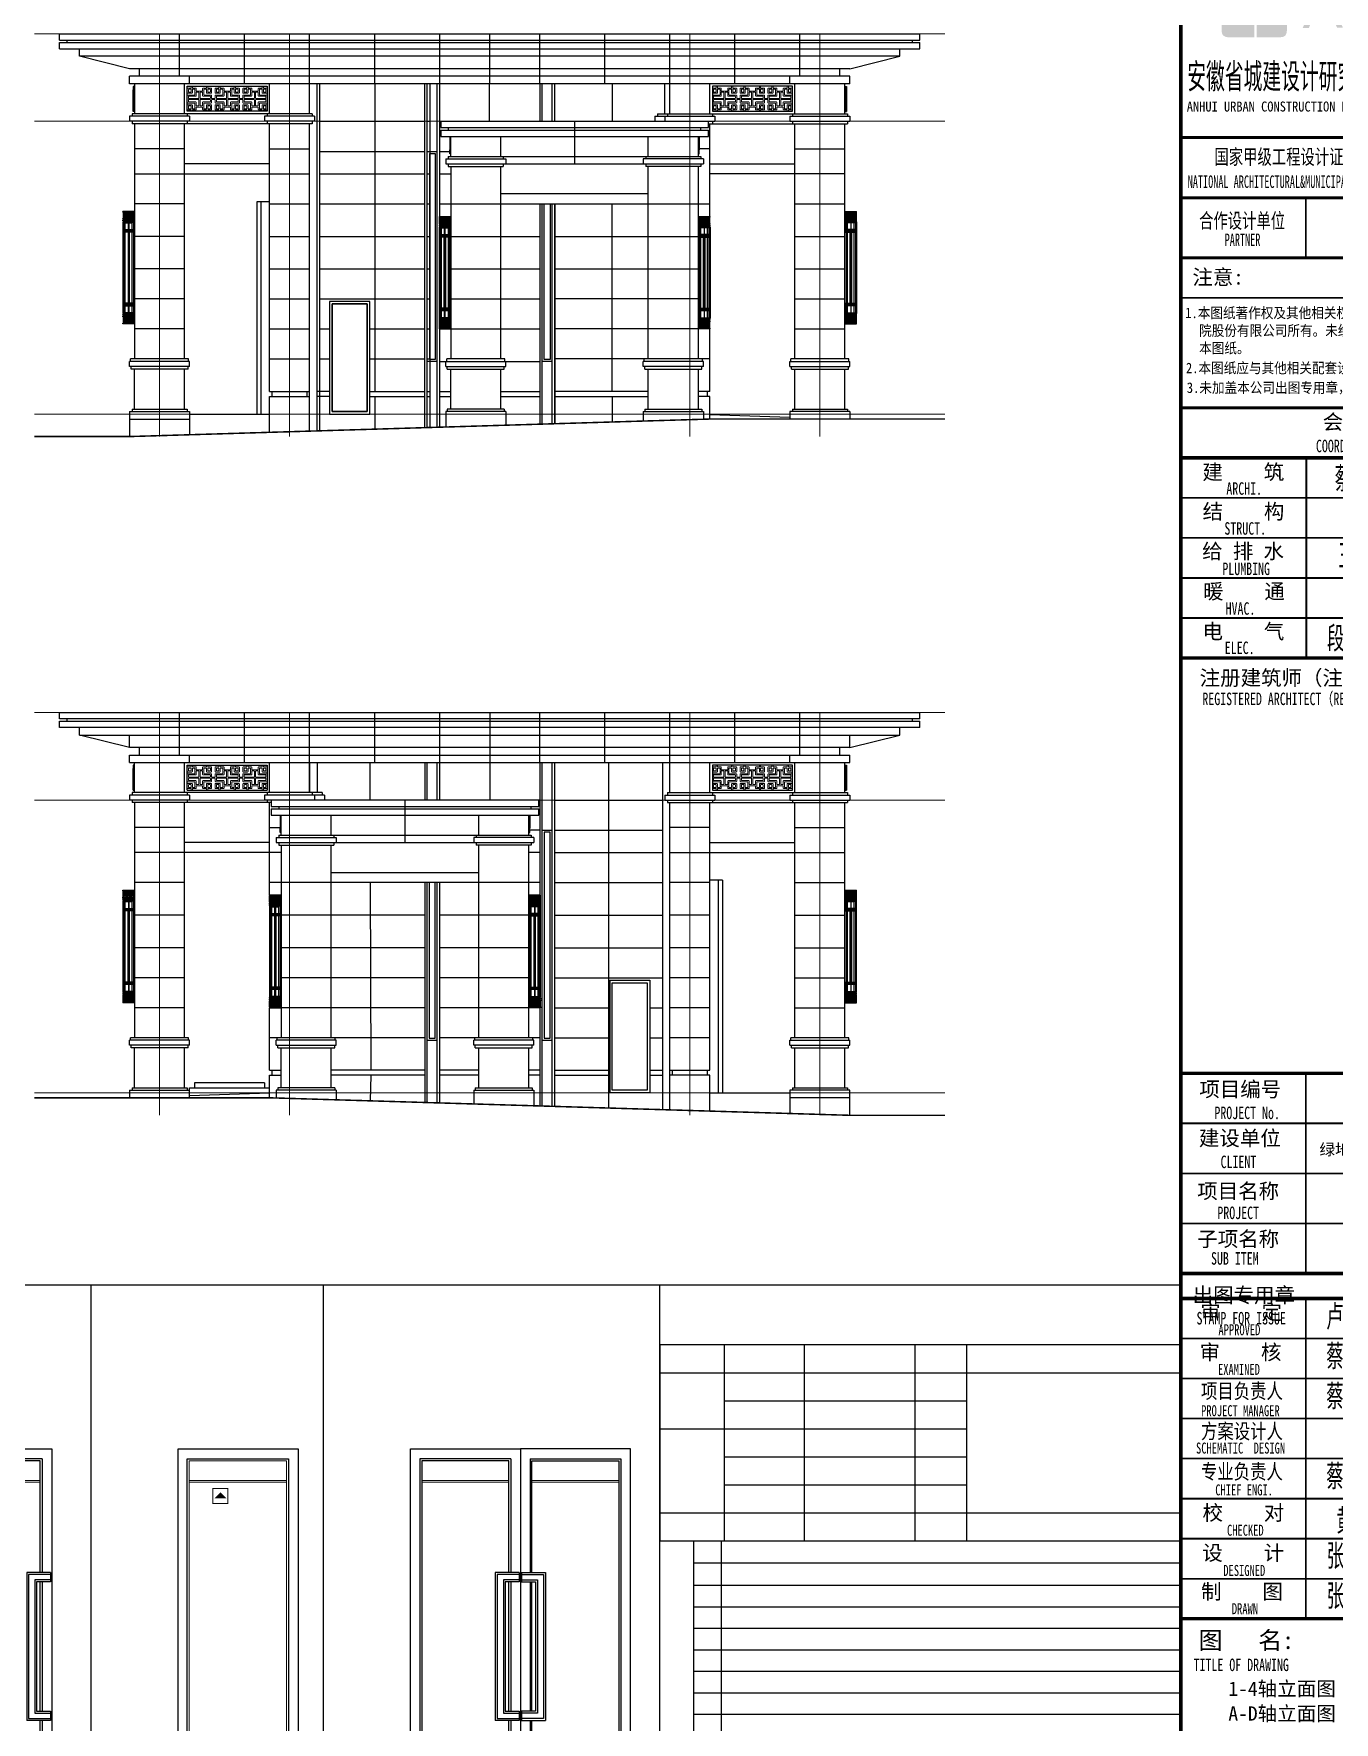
# Model space of a CAD drawing. Extents: x 1188826 to 1909461, y 608442 to 1651179.
# Drawn here: x 1687327 to 1713323, y 1015834 to 1049578 of the extents above; entities that cross this region are included whole.
import ezdxf
from ezdxf.enums import TextEntityAlignment as Align

# ---------------------------------------------------------------- set-up
doc = ezdxf.new("R2010")
doc.units = 0
doc.header["$LTSCALE"] = 1000
doc.header["$MEASUREMENT"] = 0
doc.linetypes.add('ACAD_ISO10W100', pattern=[18.5, 12, -3, 0.5, -3])
doc.linetypes.add('DOTE', pattern=[2.42, 2, -0.2, 0.02, -0.2])
for name, color, linetype in [('1', 7, 'Continuous'), ('PUB_TAB', 7, 'Continuous'), ('PUB_TITLE', 4, 'Continuous'), ('分缝', 37, 'Continuous'), ('图框', 140, 'Continuous'), ('图签文字', 147, 'Continuous'), ('窗', 4, 'Continuous'), ('立面线', 40, 'Continuous')]:
    doc.layers.add(name, color=color, linetype=linetype)
for name, color, linetype, lineweight in [('DOTE', 19, 'DOTE', 9), ('WALL', 9, 'Continuous', 40), ('WINDOW', 144, 'Continuous', 15), ('图签', 147, 'Continuous', 18), ('填充', 251, 'Continuous', 5), ('煤化工粉煤灰', 7, 'Continuous', 0), ('签名', 7, 'Continuous', 18)]:
    doc.layers.add(name, color=color, linetype=linetype, lineweight=lineweight)
doc.styles.add('HT', font='simhei.ttf')
doc.styles.add('宋体', font='', dxfattribs={"height": 50})
doc.styles.add('建筑图签-1', font='simhei.ttf', dxfattribs={"width": 0.7})
doc.styles.add('建筑图签-2', font='TXT.shx', dxfattribs={"width": 0.5, "bigfont": 'HZTXT.shx'})
doc.styles.get('宋体').set_extended_font_data('SimSun')

msp = doc.modelspace()

# ---------------------------------------------------------------- texts
at = {"layer": '图签', "color": 2, "style": '宋体'}
for s, p in [('1-4轴立面图', (1711206, 1016361)), ('A-D轴立面图', (1711206, 1015865))]:
    msp.add_text(s, height=286.7, dxfattribs=at).set_placement(p)

# ---------------------------------------------------------------- blocks, each defined once
blk = doc.blocks.new('141421')
at = {"layer": '立面线'}
for p, q in [((-225, 2036), (-234, 2036)), ((-225, 1836), (-225, 2250)), ((-225, 2250), (0, 2250)), ((-225, 2233), (0, 2233)), ((-225, 2109), (0, 2109)), ((0, 2093), (-225, 2093)), ((0, 2076), (-225, 2076)), ((-225, 2060), (0, 2060)), ((0, 2043), (-225, 2043)), ((-225, 2026), (0, 2026)), ((-215, 2230), (-223, 2230)), ((-223, 2230), (-223, 2217)), ((-223, 2217), (-215, 2217)), ((-223, 2131), (-223, 2213)), ((-223, 2213), (-215, 2213)), ((-223, 2131), (-215, 2131)), ((-223, 2127), (-215, 2127)), ((-223, 2113), (-223, 2127)), ((-215, 2113), (-223, 2113)), ((-215, 2230), (-215, 2217)), ((-215, 2213), (-215, 2185)), ((-215, 2185), (-200, 2185)), ((-215, 2131), (-215, 2158)), ((-215, 2158), (-200, 2158)), ((-215, 2113), (-215, 2127)), ((-165, 2230), (-213, 2230)), ((-213, 2230), (-213, 2217)), ((-213, 2217), (-199, 2217)), ((-213, 2213), (-213, 2189)), ((-213, 2213), (-201, 2213)), ((-213, 2189), (-201, 2189)), ((-213, 2131), (-213, 2155)), ((-213, 2155), (-200, 2155)), ((-213, 2131), (-200, 2131)), ((-213, 2113), (-213, 2127)), ((-213, 2127), (-199, 2127)), ((-165, 2113), (-213, 2113)), ((-23, 2036), (-210, 2036)), ((-210, 2036), (-210, 207)), ((-201, 2213), (-201, 2189)), ((-200, 2158), (-200, 2185)), ((-200, 2131), (-200, 2155)), ((-199, 2217), (-199, 2189)), ((-199, 2189), (-179, 2189)), ((-199, 2158), (-199, 2185)), ((-199, 2185), (-179, 2185)), ((-199, 2158), (-179, 2158)), ((-199, 2155), (-179, 2155)), ((-199, 2127), (-199, 2155)), ((-179, 2216), (-165, 2216)), ((-179, 2216), (-179, 2189)), ((-179, 2158), (-179, 2185)), ((-179, 2128), (-179, 2155)), ((-179, 2128), (-165, 2128)), ((-177, 2213), (-165, 2213)), ((-177, 2213), (-177, 2189)), ((-177, 2189), (-165, 2189)), ((-177, 2185), (-163, 2185)), ((-177, 2158), (-177, 2185)), ((-177, 2158), (-163, 2158)), ((-177, 2155), (-165, 2155)), ((-177, 2131), (-177, 2155)), ((-177, 2131), (-165, 2131)), ((-165, 2230), (-165, 2216)), ((-165, 2213), (-165, 2189)), ((-165, 2131), (-165, 2155)), ((-165, 2113), (-165, 2128)), ((-155, 2230), (-163, 2230)), ((-163, 2230), (-163, 2216)), ((-163, 2216), (-155, 2216)), ((-163, 2213), (-155, 2213)), ((-163, 2213), (-163, 2185)), ((-163, 2131), (-163, 2158)), ((-163, 2131), (-155, 2131)), ((-163, 2113), (-163, 2128)), ((-163, 2128), (-155, 2128)), ((-155, 2113), (-163, 2113)), ((-157, 2036), (-157, 2019)), ((-155, 2216), (-155, 2230)), ((-155, 2213), (-155, 2131)), ((-155, 2128), (-155, 2113)), ((-153, 2109), (-153, 2233)), ((-153, 2233), (-153, 2109)), ((-143, 2230), (-151, 2230)), ((-151, 2230), (-151, 2217)), ((-151, 2217), (-143, 2217)), ((-151, 2131), (-151, 2213)), ((-151, 2213), (-143, 2213)), ((-151, 2131), (-143, 2131)), ((-151, 2127), (-143, 2127)), ((-151, 2113), (-151, 2127)), ((-143, 2113), (-151, 2113)), ((-143, 2230), (-143, 2217)), ((-143, 2213), (-143, 2185)), ((-143, 2185), (-128, 2185)), ((-143, 2131), (-143, 2158)), ((-143, 2158), (-128, 2158)), ((-143, 2113), (-143, 2127)), ((-93, 2230), (-141, 2230)), ((-141, 2230), (-141, 2217)), ((-141, 2217), (-127, 2217)), ((-141, 2213), (-141, 2189)), ((-141, 2213), (-129, 2213)), ((-141, 2189), (-129, 2189)), ((-141, 2131), (-141, 2155)), ((-141, 2155), (-128, 2155)), ((-141, 2131), (-128, 2131)), ((-141, 2113), (-141, 2127)), ((-141, 2127), (-127, 2127)), ((-93, 2113), (-141, 2113)), ((-129, 2213), (-129, 2189)), ((-128, 2158), (-128, 2185)), ((-128, 2131), (-128, 2155)), ((-127, 2217), (-127, 2189)), ((-127, 2189), (-107, 2189)), ((-127, 2158), (-127, 2185)), ((-127, 2185), (-107, 2185)), ((-127, 2158), (-107, 2158)), ((-127, 2155), (-107, 2155)), ((-127, 2127), (-127, 2155)), ((-119, 2093), (-119, 157)), ((-110, 157), (-110, 2093)), ((-107, 2216), (-93, 2216)), ((-107, 2216), (-107, 2189)), ((-107, 2158), (-107, 2185)), ((-107, 2128), (-107, 2155)), ((-107, 2128), (-93, 2128)), ((-105, 2213), (-93, 2213)), ((-105, 2213), (-105, 2189)), ((-105, 2189), (-93, 2189)), ((-105, 2185), (-91, 2185)), ((-105, 2158), (-105, 2185)), ((-105, 2158), (-91, 2158)), ((-105, 2155), (-93, 2155)), ((-105, 2131), (-105, 2155)), ((-105, 2131), (-93, 2131)), ((-93, 2230), (-93, 2216)), ((-93, 2213), (-93, 2189)), ((-93, 2131), (-93, 2155)), ((-93, 2113), (-93, 2128)), ((-83, 2230), (-91, 2230)), ((-91, 2230), (-91, 2216)), ((-91, 2216), (-83, 2216)), ((-91, 2213), (-83, 2213)), ((-91, 2213), (-91, 2185)), ((-91, 2131), (-91, 2158)), ((-91, 2131), (-83, 2131)), ((-91, 2113), (-91, 2128)), ((-91, 2128), (-83, 2128)), ((-83, 2113), (-91, 2113)), ((-83, 2216), (-83, 2230)), ((-83, 2213), (-83, 2131)), ((-83, 2128), (-83, 2113)), ((-81, 2233), (-81, 2109)), ((-81, 2109), (-81, 2233)), ((-71, 2230), (-79, 2230)), ((-79, 2230), (-79, 2217)), ((-79, 2217), (-71, 2217)), ((-79, 2131), (-79, 2213)), ((-79, 2213), (-71, 2213)), ((-79, 2131), (-71, 2131)), ((-79, 2127), (-71, 2127)), ((-79, 2113), (-79, 2127)), ((-71, 2113), (-79, 2113)), ((-77, 2036), (-77, 2019)), ((-71, 2230), (-71, 2217)), ((-71, 2213), (-71, 2185)), ((-71, 2185), (-56, 2185)), ((-71, 2131), (-71, 2158)), ((-71, 2158), (-56, 2158)), ((-71, 2113), (-71, 2127)), ((-21, 2230), (-69, 2230)), ((-69, 2230), (-69, 2217)), ((-69, 2217), (-55, 2217)), ((-69, 2213), (-69, 2189)), ((-69, 2213), (-57, 2213)), ((-69, 2189), (-57, 2189)), ((-69, 2131), (-69, 2155)), ((-69, 2155), (-56, 2155)), ((-69, 2131), (-56, 2131)), ((-69, 2113), (-69, 2127)), ((-69, 2127), (-55, 2127)), ((-21, 2113), (-69, 2113)), ((-57, 2213), (-57, 2189)), ((-56, 2158), (-56, 2185)), ((-56, 2131), (-56, 2155)), ((-55, 2217), (-55, 2189)), ((-55, 2189), (-35, 2189)), ((-55, 2158), (-55, 2185)), ((-55, 2185), (-35, 2185)), ((-55, 2158), (-35, 2158)), ((-55, 2155), (-35, 2155)), ((-55, 2127), (-55, 2155)), ((-35, 2216), (-21, 2216)), ((-35, 2216), (-35, 2189)), ((-35, 2158), (-35, 2185)), ((-35, 2128), (-35, 2155)), ((-35, 2128), (-21, 2128)), ((-33, 2213), (-21, 2213)), ((-33, 2213), (-33, 2189)), ((-33, 2189), (-21, 2189)), ((-33, 2185), (-19, 2185)), ((-33, 2158), (-33, 2185)), ((-33, 2158), (-19, 2158)), ((-33, 2155), (-21, 2155)), ((-33, 2131), (-33, 2155)), ((-33, 2131), (-21, 2131)), ((-23, 2036), (-23, 207)), ((-21, 2230), (-21, 2216)), ((-21, 2213), (-21, 2189)), ((-21, 2131), (-21, 2155)), ((-21, 2113), (-21, 2128)), ((-11, 2230), (-19, 2230)), ((-19, 2230), (-19, 2216)), ((-19, 2216), (-11, 2216)), ((-19, 2213), (-11, 2213)), ((-19, 2213), (-19, 2185)), ((-19, 2131), (-19, 2158)), ((-19, 2131), (-11, 2131)), ((-19, 2113), (-19, 2128)), ((-19, 2128), (-11, 2128)), ((-11, 2113), (-19, 2113)), ((-11, 2216), (-11, 2230)), ((-11, 2213), (-11, 2131)), ((-11, 2128), (-11, 2113)), ((-9, 2250), (-9, 1836)), ((-9, 2233), (-9, 2109)), ((-7, 2233), (-7, 2109)), ((0, 2233), (0, 2250)), ((0, 2093), (0, 2109)), ((0, 2060), (0, 2076)), ((0, 2043), (0, 207)), ((0, 1886), (-225, 1886)), ((-225, 1869), (0, 1869)), ((0, 1853), (-225, 1853)), ((-225, 1836), (0, 1836)), ((-47, 2019), (-186, 2019)), ((-186, 225), (-186, 2019)), ((-128, 1820), (-123, 1820)), ((-128, 414), (-128, 1820)), ((-123, 1820), (-123, 414)), ((-110, 1820), (-105, 1820)), ((-105, 1820), (-105, 414)), ((-47, 225), (-47, 2019)), ((-119, 1126), (-110, 1126)), ((-119, 1124), (-110, 1124)), ((-225, 0), (-225, 414)), ((-225, 414), (0, 414)), ((0, 397), (-225, 397)), ((-225, 381), (0, 381)), ((0, 364), (-225, 364)), ((-128, 432), (-123, 432)), ((-110, 432), (-105, 432)), ((-9, 414), (-9, 0)), ((0, 207), (-234, 207)), ((-225, 224), (0, 224)), ((-225, 190), (0, 190)), ((0, 174), (-225, 174)), ((-225, 157), (0, 157)), ((0, 141), (-225, 141)), ((0, 17), (-225, 17)), ((-225, 0), (0, 0)), ((-223, 137), (-223, 123)), ((-215, 137), (-223, 137)), ((-223, 123), (-215, 123)), ((-223, 119), (-223, 37)), ((-223, 119), (-215, 119)), ((-223, 37), (-215, 37)), ((-223, 33), (-215, 33)), ((-223, 20), (-223, 33)), ((-215, 20), (-223, 20)), ((-215, 137), (-215, 123)), ((-215, 119), (-215, 92)), ((-215, 92), (-200, 92)), ((-215, 37), (-215, 65)), ((-215, 65), (-200, 65)), ((-215, 20), (-215, 33)), ((-213, 137), (-213, 123)), ((-165, 137), (-213, 137)), ((-213, 123), (-199, 123)), ((-213, 119), (-200, 119)), ((-213, 119), (-213, 95)), ((-213, 95), (-200, 95)), ((-213, 61), (-201, 61)), ((-213, 37), (-213, 61)), ((-213, 37), (-201, 37)), ((-213, 20), (-213, 33)), ((-213, 33), (-199, 33)), ((-165, 20), (-213, 20)), ((-201, 37), (-201, 61)), ((-200, 119), (-200, 95)), ((-200, 92), (-200, 65)), ((-199, 123), (-199, 95)), ((-199, 95), (-179, 95)), ((-199, 92), (-199, 65)), ((-199, 92), (-179, 92)), ((-199, 65), (-179, 65)), ((-199, 33), (-199, 61)), ((-199, 61), (-179, 61)), ((-186, 225), (-47, 225)), ((-179, 122), (-165, 122)), ((-179, 122), (-179, 95)), ((-179, 92), (-179, 65)), ((-179, 34), (-179, 61)), ((-179, 34), (-165, 34)), ((-177, 119), (-165, 119)), ((-177, 119), (-177, 95)), ((-177, 95), (-165, 95)), ((-177, 92), (-177, 65)), ((-177, 92), (-163, 92)), ((-177, 65), (-163, 65)), ((-177, 61), (-165, 61)), ((-177, 37), (-177, 61)), ((-177, 37), (-165, 37)), ((-165, 137), (-165, 122)), ((-165, 119), (-165, 95)), ((-165, 37), (-165, 61)), ((-165, 20), (-165, 34)), ((-163, 137), (-163, 122)), ((-155, 137), (-163, 137)), ((-163, 122), (-155, 122)), ((-163, 119), (-155, 119)), ((-163, 119), (-163, 92)), ((-163, 37), (-163, 65)), ((-163, 37), (-155, 37)), ((-163, 34), (-155, 34)), ((-163, 20), (-163, 34)), ((-155, 20), (-163, 20)), ((-157, 225), (-157, 207)), ((-155, 122), (-155, 137)), ((-155, 37), (-155, 119)), ((-155, 34), (-155, 20)), ((-153, 141), (-153, 17)), ((-153, 17), (-153, 141)), ((-151, 137), (-151, 123)), ((-143, 137), (-151, 137)), ((-151, 123), (-143, 123)), ((-151, 119), (-151, 37)), ((-151, 119), (-143, 119)), ((-151, 37), (-143, 37)), ((-151, 33), (-143, 33)), ((-151, 20), (-151, 33)), ((-143, 20), (-151, 20)), ((-143, 137), (-143, 123)), ((-143, 119), (-143, 92)), ((-143, 92), (-128, 92)), ((-143, 37), (-143, 65)), ((-143, 65), (-128, 65)), ((-143, 20), (-143, 33)), ((-141, 137), (-141, 123)), ((-93, 137), (-141, 137)), ((-141, 123), (-127, 123)), ((-141, 119), (-128, 119)), ((-141, 119), (-141, 95)), ((-141, 95), (-128, 95)), ((-141, 61), (-129, 61)), ((-141, 37), (-141, 61)), ((-141, 37), (-129, 37)), ((-141, 20), (-141, 33)), ((-141, 33), (-127, 33)), ((-93, 20), (-141, 20)), ((-129, 37), (-129, 61)), ((-128, 119), (-128, 95)), ((-128, 92), (-128, 65)), ((-127, 123), (-127, 95)), ((-127, 95), (-107, 95)), ((-127, 92), (-127, 65)), ((-127, 92), (-107, 92)), ((-127, 65), (-107, 65)), ((-127, 33), (-127, 61)), ((-127, 61), (-107, 61)), ((-107, 122), (-93, 122)), ((-107, 122), (-107, 95)), ((-107, 92), (-107, 65)), ((-107, 34), (-107, 61)), ((-107, 34), (-93, 34)), ((-105, 119), (-93, 119)), ((-105, 119), (-105, 95)), ((-105, 95), (-93, 95)), ((-105, 92), (-105, 65)), ((-105, 92), (-91, 92)), ((-105, 65), (-91, 65)), ((-105, 61), (-93, 61)), ((-105, 37), (-105, 61)), ((-105, 37), (-93, 37)), ((-93, 137), (-93, 122)), ((-93, 119), (-93, 95)), ((-93, 37), (-93, 61)), ((-93, 20), (-93, 34)), ((-91, 137), (-91, 122)), ((-83, 137), (-91, 137)), ((-91, 122), (-83, 122)), ((-91, 119), (-83, 119)), ((-91, 119), (-91, 92)), ((-91, 37), (-91, 65)), ((-91, 37), (-83, 37)), ((-91, 34), (-83, 34)), ((-91, 20), (-91, 34)), ((-83, 20), (-91, 20)), ((-83, 122), (-83, 137)), ((-83, 37), (-83, 119)), ((-83, 34), (-83, 20)), ((-81, 17), (-81, 141)), ((-81, 141), (-81, 17)), ((-79, 137), (-79, 123)), ((-71, 137), (-79, 137)), ((-79, 123), (-71, 123)), ((-79, 119), (-79, 37)), ((-79, 119), (-71, 119)), ((-79, 37), (-71, 37)), ((-79, 33), (-71, 33)), ((-79, 20), (-79, 33)), ((-71, 20), (-79, 20)), ((-77, 225), (-77, 207)), ((-71, 137), (-71, 123)), ((-71, 119), (-71, 92)), ((-71, 92), (-56, 92)), ((-71, 37), (-71, 65)), ((-71, 65), (-56, 65)), ((-71, 20), (-71, 33)), ((-69, 137), (-69, 123)), ((-21, 137), (-69, 137)), ((-69, 123), (-55, 123)), ((-69, 119), (-56, 119)), ((-69, 119), (-69, 95)), ((-69, 95), (-56, 95)), ((-69, 61), (-57, 61)), ((-69, 37), (-69, 61)), ((-69, 37), (-57, 37)), ((-69, 20), (-69, 33)), ((-69, 33), (-55, 33)), ((-21, 20), (-69, 20)), ((-57, 37), (-57, 61)), ((-56, 119), (-56, 95)), ((-56, 92), (-56, 65)), ((-55, 123), (-55, 95)), ((-55, 95), (-35, 95)), ((-55, 92), (-55, 65)), ((-55, 92), (-35, 92)), ((-55, 65), (-35, 65)), ((-55, 33), (-55, 61)), ((-55, 61), (-35, 61)), ((-35, 122), (-21, 122)), ((-35, 122), (-35, 95)), ((-35, 92), (-35, 65)), ((-35, 34), (-35, 61)), ((-35, 34), (-21, 34)), ((-33, 119), (-21, 119)), ((-33, 119), (-33, 95)), ((-33, 95), (-21, 95)), ((-33, 92), (-33, 65)), ((-33, 92), (-19, 92)), ((-33, 65), (-19, 65)), ((-33, 61), (-21, 61)), ((-33, 37), (-33, 61)), ((-33, 37), (-21, 37)), ((-21, 137), (-21, 122)), ((-21, 119), (-21, 95)), ((-21, 37), (-21, 61)), ((-21, 20), (-21, 34)), ((-19, 137), (-19, 122)), ((-11, 137), (-19, 137)), ((-19, 122), (-11, 122)), ((-19, 119), (-11, 119)), ((-19, 119), (-19, 92)), ((-19, 37), (-19, 65)), ((-19, 37), (-11, 37)), ((-19, 34), (-11, 34)), ((-19, 20), (-19, 34)), ((-11, 20), (-19, 20)), ((-11, 122), (-11, 137)), ((-11, 37), (-11, 119)), ((-11, 34), (-11, 20)), ((-9, 17), (-9, 141)), ((-7, 141), (-7, 17)), ((0, 174), (0, 190)), ((0, 141), (0, 157)), ((0, 0), (0, 17))]:
    blk.add_line(p, q, dxfattribs=at)
blk = doc.blocks.new('fewfrewfref')
at = {"layer": 'WALL'}
blk.add_hatch(color=1, dxfattribs=at).paths.add_polyline_path([(367770, 261682), (367710, 261622), (367830, 261622)])
at = {"layer": 'WALL', "color": 1, "const_width": 10}
blk.add_lwpolyline([(367695, 261570), (367695, 261720), (367845, 261720), (367845, 261570)], close=True, dxfattribs=at)
blk = doc.blocks.new('院标1')
h = blk.add_hatch(color=150)
h.dxf.hatch_style = 1
h.set_gradient(color1=(33, 113, 253), color2=(33, 113, 253), tint=1, name='INVCURVED')
edge = h.paths.add_edge_path()
edge.add_spline(control_points=[(116373, 648379), (116379, 648379), (116382, 648379), (116391, 648379), (116391, 648379), (116391, 648379), (116616, 648379), (116616, 648379), (116616, 648379), (116616, 648379), (116616, 648054), (116616, 648054), (116616, 648054), (116616, 648054), (116108, 648054), (116108, 648054), (116108, 648054), (116028, 648054), (115963, 648111), (115963, 648199), (115963, 648199), (115963, 648199), (115963, 649215), (115963, 649215), (115963, 649215), (115963, 649295), (116018, 649360), (116108, 649360), (116108, 649360), (116108, 649360), (116897, 649360), (116897, 649360), (116897, 649360), (116897, 649360), (116897, 649080), (116897, 649080), (116897, 649080), (116897, 649080), (116566, 649140), (116356, 648859), (116356, 648859), (116245, 648719), (116240, 648545), (116247, 648466), (116247, 648466), (116254, 648386), (116247, 648466), (116247, 648466), (116247, 648466), (116247, 648466), (116258, 648374), (116373, 648379)], knot_values=[0, 0, 0, 0, 0.071429, 0.071429, 0.071429, 0.107143, 0.142857, 0.142857, 0.142857, 0.178571, 0.214286, 0.214286, 0.214286, 0.25, 0.285714, 0.285714, 0.285714, 0.321429, 0.357143, 0.357143, 0.357143, 0.392857, 0.428571, 0.428571, 0.428571, 0.464286, 0.5, 0.5, 0.5, 0.535714, 0.571429, 0.571429, 0.571429, 0.607143, 0.642857, 0.642857, 0.642857, 0.678571, 0.714286, 0.714286, 0.714286, 0.75, 0.785714, 0.785714, 0.785714, 0.821429, 0.857143, 0.857143, 0.857143, 0.928571, 1, 1, 1, 1], degree=3, periodic=0)
h = blk.add_hatch(color=150)
h.dxf.hatch_style = 1
h.set_gradient(color1=(33, 113, 253), color2=(33, 113, 253), tint=1, name='INVCURVED')
edge = h.paths.add_edge_path()
edge.add_spline(control_points=[(117268, 649215), (117268, 649215), (117268, 648199), (117268, 648199), (117268, 648199), (117268, 648114), (117212, 648054), (117123, 648054), (117123, 648054), (117123, 648054), (116663, 648054), (116663, 648054), (116663, 648054), (116663, 648054), (116663, 648379), (116663, 648379), (116663, 648379), (116663, 648379), (116865, 648379), (116865, 648379), (116865, 648379), (116907, 648379), (116941, 648413), (116941, 648455), (116941, 648455), (116941, 648455), (116941, 649360), (116941, 649360), (116941, 649360), (116941, 649360), (117123, 649360), (117123, 649360), (117123, 649360), (117204, 649360), (117268, 649306), (117268, 649215)], knot_values=[0, 0, 0, 0, 0.1, 0.1, 0.1, 0.15, 0.2, 0.2, 0.2, 0.25, 0.3, 0.3, 0.3, 0.35, 0.4, 0.4, 0.4, 0.45, 0.5, 0.5, 0.5, 0.55, 0.6, 0.6, 0.6, 0.65, 0.7, 0.7, 0.7, 0.75, 0.8, 0.8, 0.8, 0.9, 1, 1, 1, 1], degree=3, periodic=0)
blk = doc.blocks.new('ljc')
at = {"linetype": 'Continuous'}
h = blk.add_hatch(color=0, dxfattribs=at)
h.paths.add_polyline_path([(2022.8, 1567.7), (2018.8, 1563.7), (2019.8, 1561.7), (2023.8, 1561.7), (2021.8, 1551.7), (1954.8, 1537.7), (1932.8, 1529.7), (1929.8, 1526.7), (1928.8, 1524.7), (1930.8, 1522.7), (1943.8, 1523.7), (1945.8, 1525.7), (1941.8, 1527.7), (1959.8, 1534.7), (1966.8, 1534.7), (1974.8, 1537.7), (1984.8, 1538.7), (1997.8, 1542.7), (2009.8, 1543.7), (2017.8, 1546.7), (2024.8, 1545.7), (2034.8, 1548.7), (2060.8, 1549.7), (2051.8, 1536.7), (2041.8, 1527.7), (2027.8, 1520.7), (2022.8, 1520.7), (2017.8, 1525.7), (2014.8, 1526.7), (2012.8, 1524.7), (2012.8, 1520.7), (2018.8, 1515.7), (2021.8, 1507.7), (2021.8, 1493.7), (2011.8, 1476.7), (1999.8, 1468.7), (1987.8, 1466.7), (1981.8, 1472.7), (1979.8, 1479.7), (1977.8, 1481.7), (1977.8, 1474.7), (1980.8, 1467.7), (1987.8, 1462.7), (1993.8, 1462.7), (2004.8, 1466.7), (2017.8, 1477.7), (2026.8, 1492.7), (2027.8, 1503.7), (2024.8, 1516.7), (2032.8, 1517.7), (2053.8, 1532.7), (2066.8, 1548.7), (2066.8, 1551.7), (2063.8, 1554.7), (2028.8, 1552.7), (2035.8, 1574.7), (2048.8, 1590.7), (2046.8, 1592.7), (2042.8, 1591.7), (2027.8, 1572.7), (2024.8, 1588.7), (2020.8, 1596.7), (2017.8, 1598.7), (2016.8, 1596.7), (2019.8, 1589.7)])
h.paths.add_polyline_path([(2080.8, 1521.7), (2080.8, 1527.7), (2074.8, 1540.7), (2092.8, 1561.7), (2096.8, 1571.7), (2093.8, 1576.7), (2086.8, 1575.7), (2088.8, 1571.7), (2091.8, 1571.7), (2090.8, 1566.7), (2079.8, 1550.7), (2065.8, 1536.7), (2064.8, 1534.7), (2066.8, 1532.7), (2072.8, 1534.7), (2076.8, 1522.7), (2076.8, 1512.7), (2071.8, 1495.7), (2071.8, 1491.7), (2073.8, 1489.7), (2077.8, 1493.7), (2082.8, 1509.7), (2098.8, 1509.7), (2118.8, 1506.7), (2118.8, 1499.7), (2115.8, 1495.7), (2107.8, 1492.7), (2086.8, 1495.7), (2083.8, 1491.7), (2086.8, 1488.7), (2102.8, 1487.7), (2121.8, 1482.7), (2139.8, 1483.7), (2147.8, 1481.7), (2151.8, 1485.7), (2151.8, 1490.7), (2147.8, 1487.7), (2124.8, 1487.7), (2113.8, 1489.7), (2123.8, 1498.7), (2125.8, 1508.7), (2120.8, 1511.7), (2118.8, 1510.7), (2107.8, 1513.7), (2123.8, 1522.7), (2131.8, 1531.7), (2129.8, 1534.7), (2120.8, 1535.7), (2114.8, 1532.7), (2108.8, 1532.7), (2122.8, 1554.7), (2120.8, 1558.7), (2113.8, 1556.7), (2115.8, 1563.7), (2114.8, 1568.7), (2110.8, 1572.7), (2104.8, 1571.7), (2092.8, 1553.7)])
h.paths.add_polyline_path([(2088.8, 1534.7), (2096.8, 1534.7), (2111.8, 1550.7), (2115.8, 1551.7), (2110.8, 1542.7), (2098.8, 1527.7), (2100.8, 1525.7), (2113.8, 1527.7), (2120.8, 1530.7), (2123.8, 1529.7), (2117.8, 1523.7), (2100.8, 1514.7), (2083.8, 1513.7), (2083.8, 1517.7)], flags=16)
h.paths.add_polyline_path([(2092.8, 1536.7), (2094.8, 1539.7), (2102.8, 1545.7), (2095.8, 1536.7)], flags=16)
h.paths.add_polyline_path([(2092.8, 1543.7), (2093.8, 1548.7), (2105.8, 1567.7), (2108.8, 1568.7), (2110.8, 1566.7), (2107.8, 1553.7), (2103.8, 1549.7)], flags=16)
h.paths.add_polyline_path([(2140.8, 1533.7), (2137.8, 1532.7), (2136.8, 1530.7), (2141.8, 1526.7), (2154.8, 1521.7), (2157.8, 1522.7), (2152.8, 1527.7)])
h.paths.add_polyline_path([(2174.8, 1521.7), (2172.8, 1523.7), (2171.8, 1545.7), (2182.8, 1544.7), (2184.8, 1546.7), (2182.8, 1556.7), (2177.8, 1565.7), (2176.8, 1560.7), (2179.8, 1555.7), (2180.8, 1549.7), (2174.8, 1549.7), (2169.8, 1553.7), (2168.8, 1573.7), (2170.8, 1573.7), (2174.8, 1568.7), (2175.8, 1570.7), (2169.8, 1578.7), (2166.8, 1578.7), (2164.8, 1576.7), (2163.8, 1561.7), (2165.8, 1552.7), (2162.8, 1552.7), (2161.8, 1550.7), (2166.8, 1546.7), (2168.8, 1536.7), (2168.8, 1523.7), (2165.8, 1520.7), (2164.8, 1516.7), (2167.8, 1512.7), (2169.8, 1512.7), (2172.8, 1516.7), (2179.8, 1516.7), (2177.8, 1501.7), (2174.8, 1499.7), (2166.8, 1498.7), (2174.8, 1495.7), (2179.8, 1496.7), (2182.8, 1499.7), (2183.8, 1510.7), (2186.8, 1520.7), (2184.8, 1522.7)])
h.paths.add_polyline_path([(2232.8, 1541.7), (2232.8, 1563.7), (2230.8, 1566.7), (2214.8, 1557.7), (2209.8, 1556.7), (2205.8, 1551.7), (2210.8, 1547.7), (2210.8, 1550.7), (2228.8, 1559.7), (2227.8, 1541.7), (2226.8, 1536.7), (2223.8, 1532.7), (2219.8, 1533.7), (2212.8, 1541.7), (2210.8, 1542.7), (2208.8, 1540.7), (2208.8, 1507.7), (2188.8, 1507.7), (2186.8, 1505.7), (2190.8, 1502.7), (2212.8, 1502.7), (2216.8, 1510.7), (2221.8, 1515.7), (2231.8, 1517.7), (2233.8, 1512.7), (2233.8, 1504.7), (2226.8, 1504.7), (2231.8, 1501.7), (2231.8, 1499.7), (2227.8, 1496.7), (2228.8, 1492.7), (2238.8, 1494.7), (2242.8, 1488.7), (2242.8, 1485.7), (2211.8, 1491.7), (2188.8, 1491.7), (2178.8, 1493.7), (2175.8, 1495.7), (2166.8, 1495.7), (2163.8, 1497.7), (2153.8, 1498.7), (2146.8, 1502.7), (2143.8, 1502.7), (2142.8, 1500.7), (2143.8, 1497.7), (2152.8, 1493.7), (2173.8, 1490.7), (2185.8, 1486.7), (2210.8, 1486.7), (2221.8, 1483.7), (2229.8, 1483.7), (2242.8, 1479.7), (2248.8, 1479.7), (2250.8, 1481.7), (2243.8, 1495.7), (2245.8, 1498.7), (2237.8, 1502.7), (2238.8, 1512.7), (2236.8, 1519.7), (2232.8, 1522.7), (2223.8, 1521.7), (2213.8, 1515.7), (2211.8, 1521.7), (2212.8, 1535.7), (2219.8, 1529.7), (2227.8, 1529.7), (2229.8, 1531.7)])
at = {"color": 0, "linetype": 'Continuous', "elevation": 16426272}
for points in [[(1929.8, 1526.7), (1928.8, 1524.7), (1930.8, 1522.7), (1943.8, 1523.7), (1945.8, 1525.7), (1941.8, 1527.7), (1959.8, 1534.7), (1966.8, 1534.7), (1974.8, 1537.7), (1984.8, 1538.7), (1997.8, 1542.7), (2009.8, 1543.7), (2017.8, 1546.7), (2024.8, 1545.7), (2034.8, 1548.7), (2060.8, 1549.7), (2051.8, 1536.7), (2041.8, 1527.7), (2027.8, 1520.7), (2022.8, 1520.7), (2017.8, 1525.7), (2014.8, 1526.7), (2012.8, 1524.7), (2012.8, 1520.7), (2018.8, 1515.7), (2021.8, 1507.7), (2021.8, 1493.7), (2011.8, 1476.7), (1999.8, 1468.7), (1987.8, 1466.7), (1981.8, 1472.7), (1979.8, 1479.7), (1977.8, 1481.7), (1977.8, 1474.7), (1980.8, 1467.7), (1987.8, 1462.7), (1993.8, 1462.7), (2004.8, 1466.7), (2017.8, 1477.7), (2026.8, 1492.7), (2027.8, 1503.7), (2024.8, 1516.7), (2032.8, 1517.7), (2053.8, 1532.7), (2066.8, 1548.7), (2066.8, 1551.7), (2063.8, 1554.7), (2028.8, 1552.7), (2035.8, 1574.7), (2048.8, 1590.7), (2046.8, 1592.7), (2042.8, 1591.7), (2027.8, 1572.7), (2024.8, 1588.7), (2020.8, 1596.7), (2017.8, 1598.7), (2016.8, 1596.7), (2019.8, 1589.7), (2022.8, 1567.7), (2018.8, 1563.7), (2019.8, 1561.7), (2023.8, 1561.7), (2021.8, 1551.7), (1954.8, 1537.7), (1932.8, 1529.7), (1929.8, 1526.7)], [(2015.8, 1560.7), (2014.8, 1559.7), (2016.8, 1559.7), (2015.8, 1560.7)], [(2016.8, 1561.7), (2015.8, 1560.7), (2018.8, 1560.7), (2016.8, 1561.7)], [(2065.8, 1536.7), (2064.8, 1534.7), (2066.8, 1532.7), (2072.8, 1534.7), (2076.8, 1522.7), (2076.8, 1512.7), (2071.8, 1495.7), (2071.8, 1491.7), (2073.8, 1489.7), (2077.8, 1493.7), (2082.8, 1509.7), (2098.8, 1509.7), (2118.8, 1506.7), (2118.8, 1499.7), (2115.8, 1495.7), (2107.8, 1492.7), (2086.8, 1495.7), (2083.8, 1491.7), (2086.8, 1488.7), (2102.8, 1487.7), (2121.8, 1482.7), (2139.8, 1483.7), (2147.8, 1481.7), (2151.8, 1485.7), (2151.8, 1490.7), (2147.8, 1487.7), (2124.8, 1487.7), (2113.8, 1489.7), (2123.8, 1498.7), (2125.8, 1508.7), (2120.8, 1511.7), (2118.8, 1510.7), (2107.8, 1513.7), (2123.8, 1522.7), (2131.8, 1531.7), (2129.8, 1534.7), (2120.8, 1535.7), (2114.8, 1532.7), (2108.8, 1532.7), (2122.8, 1554.7), (2120.8, 1558.7), (2113.8, 1556.7), (2115.8, 1563.7), (2114.8, 1568.7), (2110.8, 1572.7), (2104.8, 1571.7), (2092.8, 1553.7), (2080.8, 1521.7), (2080.8, 1527.7), (2074.8, 1540.7), (2092.8, 1561.7), (2096.8, 1571.7), (2093.8, 1576.7), (2086.8, 1575.7), (2088.8, 1571.7), (2091.8, 1571.7), (2090.8, 1566.7), (2079.8, 1550.7), (2065.8, 1536.7)], [(2083.8, 1513.7), (2083.8, 1517.7), (2088.8, 1534.7), (2096.8, 1534.7), (2111.8, 1550.7), (2115.8, 1551.7), (2110.8, 1542.7), (2098.8, 1527.7), (2100.8, 1525.7), (2113.8, 1527.7), (2120.8, 1530.7), (2123.8, 1529.7), (2117.8, 1523.7), (2100.8, 1514.7), (2083.8, 1513.7)], [(2092.8, 1543.7), (2093.8, 1548.7), (2105.8, 1567.7), (2108.8, 1568.7), (2110.8, 1566.7), (2107.8, 1553.7), (2103.8, 1549.7), (2092.8, 1543.7)], [(2143.8, 1502.7), (2142.8, 1500.7), (2143.8, 1497.7), (2152.8, 1493.7), (2173.8, 1490.7), (2185.8, 1486.7), (2210.8, 1486.7), (2221.8, 1483.7), (2229.8, 1483.7), (2242.8, 1479.7), (2248.8, 1479.7), (2250.8, 1481.7), (2243.8, 1495.7), (2245.8, 1498.7), (2237.8, 1502.7), (2238.8, 1512.7), (2236.8, 1519.7), (2232.8, 1522.7), (2223.8, 1521.7), (2213.8, 1515.7), (2211.8, 1521.7), (2212.8, 1535.7), (2219.8, 1529.7), (2227.8, 1529.7), (2229.8, 1531.7), (2232.8, 1541.7), (2232.8, 1563.7), (2230.8, 1566.7), (2214.8, 1557.7), (2209.8, 1556.7), (2205.8, 1551.7), (2210.8, 1547.7), (2210.8, 1550.7), (2228.8, 1559.7), (2227.8, 1541.7), (2226.8, 1536.7), (2223.8, 1532.7), (2219.8, 1533.7), (2212.8, 1541.7), (2210.8, 1542.7), (2208.8, 1540.7), (2208.8, 1507.7), (2188.8, 1507.7), (2186.8, 1505.7), (2190.8, 1502.7), (2212.8, 1502.7), (2216.8, 1510.7), (2221.8, 1515.7), (2231.8, 1517.7), (2233.8, 1512.7), (2233.8, 1504.7), (2226.8, 1504.7), (2231.8, 1501.7), (2231.8, 1499.7), (2227.8, 1496.7), (2228.8, 1492.7), (2238.8, 1494.7), (2242.8, 1488.7), (2242.8, 1485.7), (2211.8, 1491.7), (2188.8, 1491.7), (2178.8, 1493.7), (2175.8, 1495.7), (2166.8, 1495.7), (2163.8, 1497.7), (2153.8, 1498.7), (2146.8, 1502.7), (2143.8, 1502.7)], [(2162.8, 1552.7), (2161.8, 1550.7), (2166.8, 1546.7), (2168.8, 1536.7), (2168.8, 1523.7), (2165.8, 1520.7), (2164.8, 1516.7), (2167.8, 1512.7), (2169.8, 1512.7), (2172.8, 1516.7), (2179.8, 1516.7), (2177.8, 1501.7), (2174.8, 1499.7), (2166.8, 1498.7), (2174.8, 1495.7), (2179.8, 1496.7), (2182.8, 1499.7), (2183.8, 1510.7), (2186.8, 1520.7), (2184.8, 1522.7), (2174.8, 1521.7), (2172.8, 1523.7), (2171.8, 1545.7), (2182.8, 1544.7), (2184.8, 1546.7), (2182.8, 1556.7), (2177.8, 1565.7), (2176.8, 1560.7), (2179.8, 1555.7), (2180.8, 1549.7), (2174.8, 1549.7), (2169.8, 1553.7), (2168.8, 1573.7), (2170.8, 1573.7), (2174.8, 1568.7), (2175.8, 1570.7), (2169.8, 1578.7), (2166.8, 1578.7), (2164.8, 1576.7), (2163.8, 1561.7), (2165.8, 1552.7), (2162.8, 1552.7)], [(2176.8, 1568.7), (2175.8, 1569.7), (2174.8, 1566.7), (2176.8, 1564.7), (2176.8, 1568.7)], [(2092.8, 1536.7), (2094.8, 1539.7), (2102.8, 1545.7), (2095.8, 1536.7), (2092.8, 1536.7)], [(2137.8, 1532.7), (2136.8, 1530.7), (2141.8, 1526.7), (2154.8, 1521.7), (2157.8, 1522.7), (2152.8, 1527.7), (2140.8, 1533.7), (2137.8, 1532.7)]]:
    blk.add_lwpolyline(points, dxfattribs=at)
blk = doc.blocks.new('12414151231')
at = {"layer": 'PUB_TITLE'}
h = blk.add_hatch(color=147, dxfattribs=at)
h.paths.add_polyline_path([(-1192, 39358), (-1066, 39358), (-1066, 38588), (-1192, 38588)])
h.paths.add_polyline_path([(-1944, 39242), (-1944, 38716), (-1584, 38716), (-1460, 38823), (-1460, 39141), (-1580, 39242)], flags=16)
h.paths.add_polyline_path([(-2062, 39360), (-2062, 38598), (-1540, 38598), (-1341, 38768), (-1341, 39196), (-1537, 39360)])
h.paths.add_polyline_path([(-2205, 39364), (-2205, 39248), (-2612, 39248), (-2745, 39137), (-2745, 38818), (-2612, 38715), (-2203, 38715), (-2203, 38593), (-2667, 38593), (-2869, 38768), (-2869, 39196), (-2671, 39364)])
h.paths.add_polyline_path([(-3688, 39362), (-3568, 39362), (-3568, 38851), (-3454, 38720), (-3243, 38720), (-3129, 38851), (-3129, 39362), (-3015, 39362), (-3015, 38814), (-3179, 38597), (-3517, 38597), (-3688, 38816)])
h.paths.add_polyline_path([(-4220, 39360), (-4103, 39360), (-3761, 38596), (-3877, 38596), (-4158, 39230), (-4333, 38842), (-4062, 38842), (-4001, 38727), (-4382, 38727), (-4441, 38594), (-4564, 38594)])
at = {"layer": '签名'}
h = blk.add_hatch(color=2, dxfattribs=at)
h.dxf.hatch_style = 1
h.paths.add_polyline_path([(-1590, 12235), (-1590, 12241), (-1584, 12247), (-1586, 12251), (-1578, 12257), (-1562, 12281), (-1552, 12245)], flags=16)
h.paths.add_polyline_path([(-1608, 12197), (-1608, 12203), (-1598, 12213), (-1588, 12213), (-1562, 12221), (-1548, 12221), (-1546, 12183), (-1550, 12169), (-1554, 12165), (-1566, 12163), (-1594, 12181)], flags=16)
h.paths.add_polyline_path([(-1740, 11695), (-1734, 11725), (-1726, 11733), (-1726, 11741), (-1718, 11745), (-1714, 11761), (-1708, 11763), (-1696, 11777), (-1688, 11781), (-1670, 11805), (-1660, 11807), (-1644, 11823), (-1632, 11829), (-1624, 11839), (-1608, 11843), (-1602, 11849), (-1598, 11849), (-1596, 11841), (-1590, 11835), (-1588, 11817), (-1584, 11809), (-1586, 11779), (-1616, 11735), (-1620, 11735), (-1644, 11711), (-1648, 11711), (-1676, 11691), (-1684, 11691), (-1692, 11685), (-1730, 11685)], flags=16)
h.paths.add_polyline_path([(-1760, 11705), (-1762, 11703), (-1756, 11683), (-1742, 11669), (-1722, 11663), (-1690, 11661), (-1686, 11665), (-1656, 11673), (-1642, 11681), (-1636, 11689), (-1626, 11693), (-1616, 11705), (-1612, 11703), (-1610, 11709), (-1588, 11729), (-1588, 11733), (-1580, 11741), (-1566, 11765), (-1560, 11795), (-1554, 11805), (-1562, 11815), (-1566, 11837), (-1570, 11841), (-1572, 11851), (-1578, 11857), (-1578, 11863), (-1572, 11863), (-1560, 11873), (-1544, 11879), (-1538, 11887), (-1530, 11887), (-1522, 11893), (-1500, 11899), (-1496, 11905), (-1490, 11905), (-1472, 11915), (-1464, 11915), (-1462, 11919), (-1452, 11921), (-1440, 11929), (-1432, 11929), (-1424, 11935), (-1388, 11945), (-1384, 11949), (-1364, 11953), (-1354, 11959), (-1346, 11959), (-1320, 11969), (-1310, 11969), (-1290, 11979), (-1280, 11977), (-1268, 11983), (-1244, 11987), (-1240, 11991), (-1234, 11989), (-1228, 11993), (-1200, 11995), (-1192, 11999), (-1056, 12011), (-1034, 12009), (-1024, 12005), (-1020, 11999), (-1024, 11991), (-1032, 11989), (-1040, 11981), (-1052, 11977), (-1114, 11935), (-1122, 11925), (-1134, 11919), (-1142, 11909), (-1146, 11909), (-1150, 11901), (-1158, 11901), (-1162, 11897), (-1158, 11893), (-1174, 11879), (-1172, 11867), (-1160, 11857), (-1152, 11863), (-1144, 11863), (-1134, 11871), (-1126, 11873), (-1098, 11895), (-1088, 11899), (-1084, 11905), (-1076, 11905), (-1062, 11917), (-1054, 11919), (-1006, 11963), (-996, 11981), (-988, 11989), (-982, 11987), (-976, 11993), (-958, 11997), (-956, 12001), (-948, 12001), (-940, 12007), (-912, 12015), (-880, 12015), (-884, 12003), (-892, 11993), (-908, 11985), (-920, 11967), (-916, 11951), (-908, 11947), (-898, 11947), (-892, 11955), (-886, 11955), (-844, 11985), (-830, 11989), (-812, 12007), (-796, 12011), (-790, 12019), (-786, 12017), (-734, 12041), (-726, 12041), (-700, 12053), (-660, 12063), (-656, 12067), (-634, 12067), (-614, 12073), (-600, 12069), (-600, 12059), (-610, 12047), (-610, 12041), (-618, 12033), (-622, 12023), (-634, 12015), (-648, 11993), (-644, 11981), (-636, 11973), (-628, 11975), (-606, 12001), (-600, 12015), (-586, 12031), (-586, 12035), (-578, 12043), (-568, 12061), (-568, 12077), (-580, 12091), (-598, 12095), (-646, 12093), (-662, 12085), (-672, 12087), (-710, 12071), (-732, 12067), (-740, 12059), (-768, 12051), (-794, 12035), (-804, 12033), (-818, 12021), (-824, 12021), (-830, 12015), (-854, 12005), (-848, 12017), (-856, 12037), (-868, 12037), (-874, 12041), (-894, 12041), (-940, 12031), (-954, 12023), (-994, 12009), (-1000, 12021), (-1016, 12029), (-1024, 12027), (-1028, 12033), (-1052, 12035), (-1084, 12033), (-1090, 12029), (-1110, 12031), (-1124, 12029), (-1130, 12025), (-1166, 12025), (-1178, 12021), (-1182, 12023), (-1190, 12017), (-1210, 12019), (-1230, 12015), (-1236, 12011), (-1286, 12003), (-1290, 11997), (-1316, 11993), (-1348, 11981), (-1388, 11971), (-1394, 11965), (-1398, 11967), (-1422, 11955), (-1434, 11953), (-1472, 11935), (-1478, 11935), (-1492, 11925), (-1498, 11925), (-1506, 11919), (-1514, 11919), (-1536, 11905), (-1546, 11903), (-1556, 11893), (-1562, 11893), (-1566, 11887), (-1572, 11887), (-1592, 11875), (-1606, 11897), (-1630, 11921), (-1654, 11939), (-1664, 11943), (-1676, 11955), (-1708, 11955), (-1712, 11951), (-1698, 11935), (-1676, 11923), (-1670, 11923), (-1626, 11887), (-1612, 11869), (-1612, 11863), (-1628, 11855), (-1642, 11843), (-1650, 11841), (-1658, 11831), (-1668, 11827), (-1678, 11815), (-1688, 11811), (-1736, 11761), (-1752, 11731), (-1752, 11723), (-1758, 11717)])
h.paths.add_polyline_path([(-2002, 11857), (-2004, 11855), (-2004, 11845), (-1994, 11837), (-1972, 11839), (-1944, 11853), (-1940, 11859), (-1926, 11861), (-1916, 11871), (-1908, 11873), (-1900, 11883), (-1888, 11887), (-1884, 11895), (-1878, 11895), (-1838, 11929), (-1834, 11929), (-1828, 11937), (-1816, 11939), (-1798, 11951), (-1786, 11953), (-1766, 11963), (-1754, 11963), (-1748, 11969), (-1734, 11971), (-1728, 11977), (-1708, 11979), (-1694, 11987), (-1690, 11985), (-1686, 11989), (-1662, 11993), (-1616, 12009), (-1604, 12009), (-1522, 12027), (-1516, 12025), (-1486, 12031), (-1446, 12029), (-1440, 12033), (-1388, 12033), (-1356, 12027), (-1360, 12019), (-1370, 12011), (-1372, 12001), (-1366, 11993), (-1356, 11993), (-1338, 12011), (-1330, 12033), (-1336, 12045), (-1356, 12053), (-1378, 12055), (-1390, 12051), (-1398, 12055), (-1446, 12055), (-1466, 12051), (-1476, 12053), (-1486, 12049), (-1496, 12051), (-1504, 12047), (-1512, 12049), (-1546, 12045), (-1558, 12039), (-1566, 12041), (-1582, 12035), (-1608, 12033), (-1612, 12029), (-1614, 12031), (-1670, 12013), (-1688, 12011), (-1696, 12005), (-1714, 12003), (-1716, 11999), (-1782, 11977), (-1766, 11997), (-1708, 12055), (-1676, 12101), (-1664, 12113), (-1662, 12123), (-1654, 12127), (-1622, 12177), (-1606, 12161), (-1580, 12145), (-1570, 12135), (-1552, 12133), (-1540, 12143), (-1532, 12155), (-1534, 12159), (-1530, 12167), (-1526, 12199), (-1526, 12219), (-1530, 12223), (-1528, 12227), (-1516, 12231), (-1510, 12229), (-1504, 12233), (-1484, 12233), (-1478, 12237), (-1468, 12235), (-1458, 12241), (-1418, 12245), (-1404, 12255), (-1404, 12269), (-1412, 12277), (-1426, 12277), (-1460, 12265), (-1474, 12267), (-1494, 12257), (-1534, 12249), (-1546, 12285), (-1550, 12319), (-1562, 12325), (-1576, 12323), (-1580, 12319), (-1588, 12293), (-1596, 12281), (-1598, 12271), (-1618, 12229), (-1624, 12231), (-1628, 12227), (-1638, 12231), (-1704, 12317), (-1716, 12327), (-1724, 12327), (-1730, 12323), (-1728, 12305), (-1694, 12269), (-1660, 12219), (-1672, 12217), (-1676, 12213), (-1704, 12209), (-1708, 12205), (-1718, 12205), (-1762, 12193), (-1768, 12195), (-1770, 12191), (-1812, 12187), (-1828, 12181), (-1846, 12181), (-1858, 12175), (-1870, 12175), (-1876, 12179), (-1880, 12175), (-1918, 12175), (-1922, 12171), (-1922, 12153), (-1914, 12143), (-1880, 12145), (-1872, 12141), (-1866, 12149), (-1842, 12157), (-1836, 12155), (-1814, 12163), (-1794, 12163), (-1788, 12167), (-1780, 12167), (-1776, 12171), (-1770, 12169), (-1738, 12179), (-1730, 12177), (-1714, 12181), (-1710, 12187), (-1692, 12187), (-1682, 12193), (-1674, 12191), (-1668, 12197), (-1642, 12199), (-1638, 12197), (-1638, 12191), (-1648, 12179), (-1650, 12171), (-1658, 12165), (-1664, 12149), (-1682, 12127), (-1694, 12105), (-1702, 12099), (-1730, 12061), (-1806, 11983), (-1836, 11957), (-1888, 11933), (-1902, 11923), (-1916, 11919), (-1924, 11911), (-1946, 11901), (-1962, 11887), (-1970, 11887), (-1988, 11867)])
h = blk.add_hatch(color=2, dxfattribs=at)
h.dxf.hatch_style = 1
h.paths.add_polyline_path([(-1590, 11435), (-1590, 11441), (-1584, 11447), (-1586, 11451), (-1578, 11457), (-1562, 11481), (-1552, 11445)], flags=16)
h.paths.add_polyline_path([(-1608, 11397), (-1608, 11403), (-1598, 11413), (-1588, 11413), (-1562, 11421), (-1548, 11421), (-1546, 11383), (-1550, 11369), (-1554, 11365), (-1566, 11363), (-1594, 11381)], flags=16)
h.paths.add_polyline_path([(-1740, 10895), (-1734, 10925), (-1726, 10933), (-1726, 10941), (-1718, 10945), (-1714, 10961), (-1708, 10963), (-1696, 10977), (-1688, 10981), (-1670, 11005), (-1660, 11007), (-1644, 11023), (-1632, 11029), (-1624, 11039), (-1608, 11043), (-1602, 11049), (-1598, 11049), (-1596, 11041), (-1590, 11035), (-1588, 11017), (-1584, 11009), (-1586, 10979), (-1616, 10935), (-1620, 10935), (-1644, 10911), (-1648, 10911), (-1676, 10891), (-1684, 10891), (-1692, 10885), (-1730, 10885)], flags=16)
h.paths.add_polyline_path([(-1760, 10905), (-1762, 10903), (-1756, 10883), (-1742, 10869), (-1722, 10863), (-1690, 10861), (-1686, 10865), (-1656, 10873), (-1642, 10881), (-1636, 10889), (-1626, 10893), (-1616, 10905), (-1612, 10903), (-1610, 10909), (-1588, 10929), (-1588, 10933), (-1580, 10941), (-1566, 10965), (-1560, 10995), (-1554, 11005), (-1562, 11015), (-1566, 11037), (-1570, 11041), (-1572, 11051), (-1578, 11057), (-1578, 11063), (-1572, 11063), (-1560, 11073), (-1544, 11079), (-1538, 11087), (-1530, 11087), (-1522, 11093), (-1500, 11099), (-1496, 11105), (-1490, 11105), (-1472, 11115), (-1464, 11115), (-1462, 11119), (-1452, 11121), (-1440, 11129), (-1432, 11129), (-1424, 11135), (-1388, 11145), (-1384, 11149), (-1364, 11153), (-1354, 11159), (-1346, 11159), (-1320, 11169), (-1310, 11169), (-1290, 11179), (-1280, 11177), (-1268, 11183), (-1244, 11187), (-1240, 11191), (-1234, 11189), (-1228, 11193), (-1200, 11195), (-1192, 11199), (-1056, 11211), (-1034, 11209), (-1024, 11205), (-1020, 11199), (-1024, 11191), (-1032, 11189), (-1040, 11181), (-1052, 11177), (-1114, 11135), (-1122, 11125), (-1134, 11119), (-1142, 11109), (-1146, 11109), (-1150, 11101), (-1158, 11101), (-1162, 11097), (-1158, 11093), (-1174, 11079), (-1172, 11067), (-1160, 11057), (-1152, 11063), (-1144, 11063), (-1134, 11071), (-1126, 11073), (-1098, 11095), (-1088, 11099), (-1084, 11105), (-1076, 11105), (-1062, 11117), (-1054, 11119), (-1006, 11163), (-996, 11181), (-988, 11189), (-982, 11187), (-976, 11193), (-958, 11197), (-956, 11201), (-948, 11201), (-940, 11207), (-912, 11215), (-880, 11215), (-884, 11203), (-892, 11193), (-908, 11185), (-920, 11167), (-916, 11151), (-908, 11147), (-898, 11147), (-892, 11155), (-886, 11155), (-844, 11185), (-830, 11189), (-812, 11207), (-796, 11211), (-790, 11219), (-786, 11217), (-734, 11241), (-726, 11241), (-700, 11253), (-660, 11263), (-656, 11267), (-634, 11267), (-614, 11273), (-600, 11269), (-600, 11259), (-610, 11247), (-610, 11241), (-618, 11233), (-622, 11223), (-634, 11215), (-648, 11193), (-644, 11181), (-636, 11173), (-628, 11175), (-606, 11201), (-600, 11215), (-586, 11231), (-586, 11235), (-578, 11243), (-568, 11261), (-568, 11277), (-580, 11291), (-598, 11295), (-646, 11293), (-662, 11285), (-672, 11287), (-710, 11271), (-732, 11267), (-740, 11259), (-768, 11251), (-794, 11235), (-804, 11233), (-818, 11221), (-824, 11221), (-830, 11215), (-854, 11205), (-848, 11217), (-856, 11237), (-868, 11237), (-874, 11241), (-894, 11241), (-940, 11231), (-954, 11223), (-994, 11209), (-1000, 11221), (-1016, 11229), (-1024, 11227), (-1028, 11233), (-1052, 11235), (-1084, 11233), (-1090, 11229), (-1110, 11231), (-1124, 11229), (-1130, 11225), (-1166, 11225), (-1178, 11221), (-1182, 11223), (-1190, 11217), (-1210, 11219), (-1230, 11215), (-1236, 11211), (-1286, 11203), (-1290, 11197), (-1316, 11193), (-1348, 11181), (-1388, 11171), (-1394, 11165), (-1398, 11167), (-1422, 11155), (-1434, 11153), (-1472, 11135), (-1478, 11135), (-1492, 11125), (-1498, 11125), (-1506, 11119), (-1514, 11119), (-1536, 11105), (-1546, 11103), (-1556, 11093), (-1562, 11093), (-1566, 11087), (-1572, 11087), (-1592, 11075), (-1606, 11097), (-1630, 11121), (-1654, 11139), (-1664, 11143), (-1676, 11155), (-1708, 11155), (-1712, 11151), (-1698, 11135), (-1676, 11123), (-1670, 11123), (-1626, 11087), (-1612, 11069), (-1612, 11063), (-1628, 11055), (-1642, 11043), (-1650, 11041), (-1658, 11031), (-1668, 11027), (-1678, 11015), (-1688, 11011), (-1736, 10961), (-1752, 10931), (-1752, 10923), (-1758, 10917)])
h.paths.add_polyline_path([(-2002, 11057), (-2004, 11055), (-2004, 11045), (-1994, 11037), (-1972, 11039), (-1944, 11053), (-1940, 11059), (-1926, 11061), (-1916, 11071), (-1908, 11073), (-1900, 11083), (-1888, 11087), (-1884, 11095), (-1878, 11095), (-1838, 11129), (-1834, 11129), (-1828, 11137), (-1816, 11139), (-1798, 11151), (-1786, 11153), (-1766, 11163), (-1754, 11163), (-1748, 11169), (-1734, 11171), (-1728, 11177), (-1708, 11179), (-1694, 11187), (-1690, 11185), (-1686, 11189), (-1662, 11193), (-1616, 11209), (-1604, 11209), (-1522, 11227), (-1516, 11225), (-1486, 11231), (-1446, 11229), (-1440, 11233), (-1388, 11233), (-1356, 11227), (-1360, 11219), (-1370, 11211), (-1372, 11201), (-1366, 11193), (-1356, 11193), (-1338, 11211), (-1330, 11233), (-1336, 11245), (-1356, 11253), (-1378, 11255), (-1390, 11251), (-1398, 11255), (-1446, 11255), (-1466, 11251), (-1476, 11253), (-1486, 11249), (-1496, 11251), (-1504, 11247), (-1512, 11249), (-1546, 11245), (-1558, 11239), (-1566, 11241), (-1582, 11235), (-1608, 11233), (-1612, 11229), (-1614, 11231), (-1670, 11213), (-1688, 11211), (-1696, 11205), (-1714, 11203), (-1716, 11199), (-1782, 11177), (-1766, 11197), (-1708, 11255), (-1676, 11301), (-1664, 11313), (-1662, 11323), (-1654, 11327), (-1622, 11377), (-1606, 11361), (-1580, 11345), (-1570, 11335), (-1552, 11333), (-1540, 11343), (-1532, 11355), (-1534, 11359), (-1530, 11367), (-1526, 11399), (-1526, 11419), (-1530, 11423), (-1528, 11427), (-1516, 11431), (-1510, 11429), (-1504, 11433), (-1484, 11433), (-1478, 11437), (-1468, 11435), (-1458, 11441), (-1418, 11445), (-1404, 11455), (-1404, 11469), (-1412, 11477), (-1426, 11477), (-1460, 11465), (-1474, 11467), (-1494, 11457), (-1534, 11449), (-1546, 11485), (-1550, 11519), (-1562, 11525), (-1576, 11523), (-1580, 11519), (-1588, 11493), (-1596, 11481), (-1598, 11471), (-1618, 11429), (-1624, 11431), (-1628, 11427), (-1638, 11431), (-1704, 11517), (-1716, 11527), (-1724, 11527), (-1730, 11523), (-1728, 11505), (-1694, 11469), (-1660, 11419), (-1672, 11417), (-1676, 11413), (-1704, 11409), (-1708, 11405), (-1718, 11405), (-1762, 11393), (-1768, 11395), (-1770, 11391), (-1812, 11387), (-1828, 11381), (-1846, 11381), (-1858, 11375), (-1870, 11375), (-1876, 11379), (-1880, 11375), (-1918, 11375), (-1922, 11371), (-1922, 11353), (-1914, 11343), (-1880, 11345), (-1872, 11341), (-1866, 11349), (-1842, 11357), (-1836, 11355), (-1814, 11363), (-1794, 11363), (-1788, 11367), (-1780, 11367), (-1776, 11371), (-1770, 11369), (-1738, 11379), (-1730, 11377), (-1714, 11381), (-1710, 11387), (-1692, 11387), (-1682, 11393), (-1674, 11391), (-1668, 11397), (-1642, 11399), (-1638, 11397), (-1638, 11391), (-1648, 11379), (-1650, 11371), (-1658, 11365), (-1664, 11349), (-1682, 11327), (-1694, 11305), (-1702, 11299), (-1730, 11261), (-1806, 11183), (-1836, 11157), (-1888, 11133), (-1902, 11123), (-1916, 11119), (-1924, 11111), (-1946, 11101), (-1962, 11087), (-1970, 11087), (-1988, 11067)])
h = blk.add_hatch(color=2, dxfattribs=at)
h.dxf.hatch_style = 1
h.paths.add_polyline_path([(-1590, 9835), (-1590, 9841), (-1584, 9847), (-1586, 9851), (-1578, 9857), (-1562, 9881), (-1552, 9845)], flags=16)
h.paths.add_polyline_path([(-1608, 9797), (-1608, 9803), (-1598, 9813), (-1588, 9813), (-1562, 9821), (-1548, 9821), (-1546, 9783), (-1550, 9769), (-1554, 9765), (-1566, 9763), (-1594, 9781)], flags=16)
h.paths.add_polyline_path([(-1740, 9295), (-1734, 9325), (-1726, 9333), (-1726, 9341), (-1718, 9345), (-1714, 9361), (-1708, 9363), (-1696, 9377), (-1688, 9381), (-1670, 9405), (-1660, 9407), (-1644, 9423), (-1632, 9429), (-1624, 9439), (-1608, 9443), (-1602, 9449), (-1598, 9449), (-1596, 9441), (-1590, 9435), (-1588, 9417), (-1584, 9409), (-1586, 9379), (-1616, 9335), (-1620, 9335), (-1644, 9311), (-1648, 9311), (-1676, 9291), (-1684, 9291), (-1692, 9285), (-1730, 9285)], flags=16)
h.paths.add_polyline_path([(-1760, 9305), (-1762, 9303), (-1756, 9283), (-1742, 9269), (-1722, 9263), (-1690, 9261), (-1686, 9265), (-1656, 9273), (-1642, 9281), (-1636, 9289), (-1626, 9293), (-1616, 9305), (-1612, 9303), (-1610, 9309), (-1588, 9329), (-1588, 9333), (-1580, 9341), (-1566, 9365), (-1560, 9395), (-1554, 9405), (-1562, 9415), (-1566, 9437), (-1570, 9441), (-1572, 9451), (-1578, 9457), (-1578, 9463), (-1572, 9463), (-1560, 9473), (-1544, 9479), (-1538, 9487), (-1530, 9487), (-1522, 9493), (-1500, 9499), (-1496, 9505), (-1490, 9505), (-1472, 9515), (-1464, 9515), (-1462, 9519), (-1452, 9521), (-1440, 9529), (-1432, 9529), (-1424, 9535), (-1388, 9545), (-1384, 9549), (-1364, 9553), (-1354, 9559), (-1346, 9559), (-1320, 9569), (-1310, 9569), (-1290, 9579), (-1280, 9577), (-1268, 9583), (-1244, 9587), (-1240, 9591), (-1234, 9589), (-1228, 9593), (-1200, 9595), (-1192, 9599), (-1056, 9611), (-1034, 9609), (-1024, 9605), (-1020, 9599), (-1024, 9591), (-1032, 9589), (-1040, 9581), (-1052, 9577), (-1114, 9535), (-1122, 9525), (-1134, 9519), (-1142, 9509), (-1146, 9509), (-1150, 9501), (-1158, 9501), (-1162, 9497), (-1158, 9493), (-1174, 9479), (-1172, 9467), (-1160, 9457), (-1152, 9463), (-1144, 9463), (-1134, 9471), (-1126, 9473), (-1098, 9495), (-1088, 9499), (-1084, 9505), (-1076, 9505), (-1062, 9517), (-1054, 9519), (-1006, 9563), (-996, 9581), (-988, 9589), (-982, 9587), (-976, 9593), (-958, 9597), (-956, 9601), (-948, 9601), (-940, 9607), (-912, 9615), (-880, 9615), (-884, 9603), (-892, 9593), (-908, 9585), (-920, 9567), (-916, 9551), (-908, 9547), (-898, 9547), (-892, 9555), (-886, 9555), (-844, 9585), (-830, 9589), (-812, 9607), (-796, 9611), (-790, 9619), (-786, 9617), (-734, 9641), (-726, 9641), (-700, 9653), (-660, 9663), (-656, 9667), (-634, 9667), (-614, 9673), (-600, 9669), (-600, 9659), (-610, 9647), (-610, 9641), (-618, 9633), (-622, 9623), (-634, 9615), (-648, 9593), (-644, 9581), (-636, 9573), (-628, 9575), (-606, 9601), (-600, 9615), (-586, 9631), (-586, 9635), (-578, 9643), (-568, 9661), (-568, 9677), (-580, 9691), (-598, 9695), (-646, 9693), (-662, 9685), (-672, 9687), (-710, 9671), (-732, 9667), (-740, 9659), (-768, 9651), (-794, 9635), (-804, 9633), (-818, 9621), (-824, 9621), (-830, 9615), (-854, 9605), (-848, 9617), (-856, 9637), (-868, 9637), (-874, 9641), (-894, 9641), (-940, 9631), (-954, 9623), (-994, 9609), (-1000, 9621), (-1016, 9629), (-1024, 9627), (-1028, 9633), (-1052, 9635), (-1084, 9633), (-1090, 9629), (-1110, 9631), (-1124, 9629), (-1130, 9625), (-1166, 9625), (-1178, 9621), (-1182, 9623), (-1190, 9617), (-1210, 9619), (-1230, 9615), (-1236, 9611), (-1286, 9603), (-1290, 9597), (-1316, 9593), (-1348, 9581), (-1388, 9571), (-1394, 9565), (-1398, 9567), (-1422, 9555), (-1434, 9553), (-1472, 9535), (-1478, 9535), (-1492, 9525), (-1498, 9525), (-1506, 9519), (-1514, 9519), (-1536, 9505), (-1546, 9503), (-1556, 9493), (-1562, 9493), (-1566, 9487), (-1572, 9487), (-1592, 9475), (-1606, 9497), (-1630, 9521), (-1654, 9539), (-1664, 9543), (-1676, 9555), (-1708, 9555), (-1712, 9551), (-1698, 9535), (-1676, 9523), (-1670, 9523), (-1626, 9487), (-1612, 9469), (-1612, 9463), (-1628, 9455), (-1642, 9443), (-1650, 9441), (-1658, 9431), (-1668, 9427), (-1678, 9415), (-1688, 9411), (-1736, 9361), (-1752, 9331), (-1752, 9323), (-1758, 9317)])
h.paths.add_polyline_path([(-2002, 9457), (-2004, 9455), (-2004, 9445), (-1994, 9437), (-1972, 9439), (-1944, 9453), (-1940, 9459), (-1926, 9461), (-1916, 9471), (-1908, 9473), (-1900, 9483), (-1888, 9487), (-1884, 9495), (-1878, 9495), (-1838, 9529), (-1834, 9529), (-1828, 9537), (-1816, 9539), (-1798, 9551), (-1786, 9553), (-1766, 9563), (-1754, 9563), (-1748, 9569), (-1734, 9571), (-1728, 9577), (-1708, 9579), (-1694, 9587), (-1690, 9585), (-1686, 9589), (-1662, 9593), (-1616, 9609), (-1604, 9609), (-1522, 9627), (-1516, 9625), (-1486, 9631), (-1446, 9629), (-1440, 9633), (-1388, 9633), (-1356, 9627), (-1360, 9619), (-1370, 9611), (-1372, 9601), (-1366, 9593), (-1356, 9593), (-1338, 9611), (-1330, 9633), (-1336, 9645), (-1356, 9653), (-1378, 9655), (-1390, 9651), (-1398, 9655), (-1446, 9655), (-1466, 9651), (-1476, 9653), (-1486, 9649), (-1496, 9651), (-1504, 9647), (-1512, 9649), (-1546, 9645), (-1558, 9639), (-1566, 9641), (-1582, 9635), (-1608, 9633), (-1612, 9629), (-1614, 9631), (-1670, 9613), (-1688, 9611), (-1696, 9605), (-1714, 9603), (-1716, 9599), (-1782, 9577), (-1766, 9597), (-1708, 9655), (-1676, 9701), (-1664, 9713), (-1662, 9723), (-1654, 9727), (-1622, 9777), (-1606, 9761), (-1580, 9745), (-1570, 9735), (-1552, 9733), (-1540, 9743), (-1532, 9755), (-1534, 9759), (-1530, 9767), (-1526, 9799), (-1526, 9819), (-1530, 9823), (-1528, 9827), (-1516, 9831), (-1510, 9829), (-1504, 9833), (-1484, 9833), (-1478, 9837), (-1468, 9835), (-1458, 9841), (-1418, 9845), (-1404, 9855), (-1404, 9869), (-1412, 9877), (-1426, 9877), (-1460, 9865), (-1474, 9867), (-1494, 9857), (-1534, 9849), (-1546, 9885), (-1550, 9919), (-1562, 9925), (-1576, 9923), (-1580, 9919), (-1588, 9893), (-1596, 9881), (-1598, 9871), (-1618, 9829), (-1624, 9831), (-1628, 9827), (-1638, 9831), (-1704, 9917), (-1716, 9927), (-1724, 9927), (-1730, 9923), (-1728, 9905), (-1694, 9869), (-1660, 9819), (-1672, 9817), (-1676, 9813), (-1704, 9809), (-1708, 9805), (-1718, 9805), (-1762, 9793), (-1768, 9795), (-1770, 9791), (-1812, 9787), (-1828, 9781), (-1846, 9781), (-1858, 9775), (-1870, 9775), (-1876, 9779), (-1880, 9775), (-1918, 9775), (-1922, 9771), (-1922, 9753), (-1914, 9743), (-1880, 9745), (-1872, 9741), (-1866, 9749), (-1842, 9757), (-1836, 9755), (-1814, 9763), (-1794, 9763), (-1788, 9767), (-1780, 9767), (-1776, 9771), (-1770, 9769), (-1738, 9779), (-1730, 9777), (-1714, 9781), (-1710, 9787), (-1692, 9787), (-1682, 9793), (-1674, 9791), (-1668, 9797), (-1642, 9799), (-1638, 9797), (-1638, 9791), (-1648, 9779), (-1650, 9771), (-1658, 9765), (-1664, 9749), (-1682, 9727), (-1694, 9705), (-1702, 9699), (-1730, 9661), (-1806, 9583), (-1836, 9557), (-1888, 9533), (-1902, 9523), (-1916, 9519), (-1924, 9511), (-1946, 9501), (-1962, 9487), (-1970, 9487), (-1988, 9467)])
h = blk.add_hatch(color=2, dxfattribs=at)
h.paths.add_polyline_path([(-1412, 8956), (-1410, 8962), (-1412, 8970), (-1409, 8983), (-1411, 8998), (-1409, 9008), (-1410, 9020), (-1406, 9031), (-1408, 9034), (-1406, 9046), (-1408, 9052), (-1406, 9058), (-1407, 9063), (-1406, 9071), (-1407, 9074), (-1408, 9084), (-1405, 9092), (-1405, 9104), (-1408, 9115), (-1406, 9139), (-1410, 9169), (-1412, 9172), (-1410, 9180), (-1413, 9188), (-1416, 9207), (-1419, 9211), (-1424, 9212), (-1425, 9214), (-1430, 9215), (-1435, 9211), (-1436, 9205), (-1440, 9203), (-1447, 9191), (-1445, 9189), (-1447, 9186), (-1442, 9184), (-1441, 9189), (-1438, 9189), (-1434, 9194), (-1428, 9173), (-1427, 9147), (-1424, 9143), (-1426, 9121), (-1424, 9118), (-1426, 9114), (-1423, 9092), (-1426, 9078), (-1424, 9069), (-1426, 9066), (-1425, 9047), (-1427, 9038), (-1427, 9023), (-1430, 9008), (-1428, 9005), (-1430, 8983), (-1433, 8988), (-1457, 8995), (-1477, 8995), (-1480, 8994), (-1503, 8991), (-1508, 8992), (-1510, 8990), (-1530, 8988), (-1530, 9022), (-1527, 9034), (-1527, 9074), (-1529, 9077), (-1528, 9082), (-1530, 9086), (-1528, 9089), (-1531, 9095), (-1530, 9099), (-1532, 9101), (-1533, 9115), (-1538, 9125), (-1539, 9137), (-1549, 9147), (-1555, 9147), (-1563, 9142), (-1563, 9138), (-1556, 9127), (-1554, 9108), (-1550, 9102), (-1550, 9096), (-1547, 9091), (-1549, 9085), (-1547, 9082), (-1548, 9066), (-1546, 9034), (-1548, 9022), (-1550, 8985), (-1553, 8980), (-1575, 8975), (-1614, 8956), (-1634, 8937), (-1635, 8932), (-1632, 8927), (-1620, 8923), (-1613, 8926), (-1611, 8932), (-1600, 8937), (-1598, 8941), (-1594, 8937), (-1587, 8940), (-1586, 8942), (-1580, 8945), (-1580, 8950), (-1571, 8956), (-1566, 8956), (-1568, 8954), (-1565, 8952), (-1562, 8954), (-1564, 8957), (-1553, 8961), (-1552, 8956), (-1554, 8951), (-1553, 8945), (-1555, 8909), (-1554, 8897), (-1556, 8892), (-1555, 8886), (-1557, 8877), (-1552, 8867), (-1543, 8866), (-1532, 8872), (-1534, 8876), (-1532, 8884), (-1528, 8888), (-1525, 8899), (-1522, 8902), (-1521, 8910), (-1517, 8918), (-1519, 8919), (-1529, 8918), (-1531, 8906), (-1538, 8898), (-1536, 8902), (-1535, 8923), (-1536, 8930), (-1538, 8932), (-1535, 8934), (-1534, 8946), (-1536, 8950), (-1533, 8962), (-1525, 8965), (-1524, 8968), (-1511, 8972), (-1508, 8970), (-1495, 8973), (-1490, 8972), (-1484, 8975), (-1472, 8974), (-1469, 8975), (-1449, 8973), (-1441, 8965), (-1441, 8956), (-1450, 8936), (-1458, 8928), (-1459, 8923), (-1478, 8895), (-1482, 8896), (-1488, 8902), (-1491, 8901), (-1486, 8887), (-1491, 8880), (-1492, 8875), (-1498, 8870), (-1501, 8864), (-1503, 8864), (-1510, 8853), (-1515, 8850), (-1518, 8843), (-1521, 8843), (-1525, 8835), (-1539, 8823), (-1546, 8812), (-1551, 8809), (-1571, 8783), (-1577, 8771), (-1581, 8769), (-1596, 8750), (-1601, 8727), (-1598, 8720), (-1591, 8717), (-1587, 8719), (-1586, 8721), (-1578, 8719), (-1556, 8725), (-1554, 8723), (-1549, 8728), (-1543, 8730), (-1533, 8737), (-1529, 8737), (-1518, 8744), (-1513, 8744), (-1510, 8747), (-1505, 8748), (-1493, 8754), (-1489, 8753), (-1478, 8759), (-1471, 8760), (-1466, 8763), (-1464, 8762), (-1460, 8766), (-1440, 8771), (-1437, 8770), (-1435, 8772), (-1427, 8774), (-1424, 8773), (-1417, 8777), (-1412, 8776), (-1404, 8780), (-1398, 8778), (-1387, 8781), (-1369, 8778), (-1352, 8771), (-1338, 8756), (-1338, 8754), (-1355, 8745), (-1360, 8740), (-1362, 8740), (-1415, 8711), (-1417, 8711), (-1489, 8671), (-1492, 8671), (-1496, 8668), (-1498, 8669), (-1503, 8664), (-1520, 8656), (-1536, 8646), (-1557, 8636), (-1560, 8636), (-1563, 8633), (-1568, 8632), (-1568, 8630), (-1571, 8631), (-1572, 8628), (-1595, 8618), (-1621, 8602), (-1623, 8604), (-1627, 8599), (-1630, 8599), (-1637, 8595), (-1642, 8594), (-1645, 8590), (-1690, 8566), (-1693, 8567), (-1704, 8558), (-1708, 8559), (-1718, 8550), (-1723, 8550), (-1737, 8542), (-1744, 8540), (-1752, 8533), (-1764, 8529), (-1773, 8521), (-1778, 8519), (-1783, 8515), (-1786, 8517), (-1789, 8516), (-1790, 8512), (-1802, 8507), (-1809, 8501), (-1814, 8501), (-1825, 8495), (-1841, 8489), (-1854, 8480), (-1860, 8479), (-1895, 8456), (-1906, 8448), (-1911, 8446), (-1913, 8442), (-1929, 8433), (-1932, 8432), (-1936, 8426), (-1938, 8426), (-1942, 8420), (-1957, 8409), (-1958, 8401), (-1954, 8396), (-1939, 8394), (-1936, 8396), (-1899, 8397), (-1876, 8403), (-1861, 8404), (-1846, 8410), (-1842, 8409), (-1811, 8416), (-1800, 8416), (-1791, 8420), (-1771, 8425), (-1749, 8434), (-1739, 8435), (-1723, 8442), (-1720, 8441), (-1717, 8444), (-1709, 8448), (-1705, 8447), (-1694, 8453), (-1665, 8464), (-1639, 8479), (-1594, 8509), (-1588, 8511), (-1503, 8571), (-1494, 8580), (-1489, 8583), (-1479, 8593), (-1457, 8608), (-1441, 8622), (-1425, 8632), (-1421, 8637), (-1409, 8647), (-1390, 8659), (-1388, 8663), (-1384, 8664), (-1366, 8679), (-1355, 8690), (-1356, 8691), (-1346, 8697), (-1319, 8736), (-1311, 8742), (-1308, 8743), (-1308, 8745), (-1312, 8746), (-1262, 8775), (-1259, 8774), (-1240, 8787), (-1233, 8791), (-1231, 8744), (-1227, 8725), (-1229, 8722), (-1220, 8674), (-1213, 8658), (-1207, 8648), (-1206, 8637), (-1207, 8629), (-1206, 8624), (-1207, 8604), (-1206, 8600), (-1205, 8570), (-1203, 8567), (-1205, 8540), (-1201, 8523), (-1202, 8523), (-1201, 8514), (-1208, 8513), (-1204, 8500), (-1206, 8494), (-1204, 8491), (-1205, 8486), (-1203, 8483), (-1202, 8467), (-1198, 8452), (-1195, 8449), (-1192, 8432), (-1183, 8425), (-1175, 8432), (-1171, 8445), (-1176, 8467), (-1175, 8474), (-1177, 8477), (-1177, 8490), (-1180, 8500), (-1180, 8511), (-1182, 8513), (-1181, 8519), (-1183, 8522), (-1181, 8528), (-1185, 8547), (-1182, 8559), (-1184, 8562), (-1187, 8616), (-1186, 8618), (-1184, 8616), (-1182, 8620), (-1187, 8622), (-1187, 8627), (-1185, 8624), (-1180, 8625), (-1176, 8621), (-1144, 8616), (-1116, 8618), (-1065, 8632), (-1040, 8642), (-1025, 8647), (-990, 8665), (-983, 8666), (-966, 8677), (-958, 8679), (-936, 8693), (-930, 8695), (-920, 8704), (-918, 8703), (-910, 8711), (-900, 8715), (-897, 8721), (-893, 8720), (-888, 8724), (-885, 8728), (-878, 8730), (-877, 8733), (-861, 8744), (-851, 8758), (-843, 8764), (-824, 8789), (-818, 8803), (-815, 8823), (-817, 8827), (-817, 8831), (-822, 8839), (-826, 8840), (-833, 8846), (-848, 8851), (-878, 8850), (-896, 8846), (-901, 8842), (-913, 8838), (-917, 8839), (-936, 8830), (-939, 8831), (-943, 8828), (-944, 8830), (-948, 8826), (-950, 8826), (-970, 8816), (-973, 8816), (-980, 8810), (-987, 8809), (-990, 8805), (-992, 8805), (-999, 8801), (-1004, 8800), (-1022, 8789), (-1034, 8786), (-1042, 8780), (-1072, 8767), (-1075, 8764), (-1086, 8761), (-1092, 8757), (-1095, 8759), (-1085, 8772), (-1075, 8777), (-1069, 8784), (-1062, 8788), (-1061, 8790), (-993, 8843), (-976, 8853), (-973, 8858), (-942, 8878), (-941, 8881), (-933, 8885), (-931, 8890), (-923, 8894), (-915, 8900), (-915, 8902), (-898, 8911), (-898, 8913), (-888, 8920), (-886, 8923), (-876, 8929), (-860, 8942), (-855, 8944), (-848, 8951), (-843, 8954), (-841, 8957), (-836, 8958), (-835, 8962), (-830, 8963), (-822, 8973), (-799, 8991), (-777, 9013), (-773, 9015), (-770, 9021), (-760, 9027), (-753, 9044), (-759, 9053), (-770, 9057), (-775, 9056), (-783, 9050), (-789, 9050), (-793, 9047), (-798, 9048), (-810, 9042), (-821, 9041), (-838, 9031), (-848, 9028), (-865, 9018), (-868, 9019), (-886, 9008), (-888, 9008), (-895, 9003), (-898, 9004), (-905, 8998), (-917, 8994), (-935, 8982), (-951, 8978), (-954, 8974), (-958, 8973), (-966, 8967), (-970, 8967), (-976, 8962), (-1020, 8938), (-1049, 8917), (-1059, 8915), (-1065, 8909), (-1072, 8907), (-1074, 8904), (-1089, 8894), (-1092, 8894), (-1121, 8876), (-1126, 8876), (-1147, 8862), (-1156, 8859), (-1165, 8852), (-1167, 8853), (-1165, 8865), (-1166, 8873), (-1161, 8895), (-1160, 8924), (-1162, 8929), (-1160, 8933), (-1162, 8945), (-1158, 8957), (-1157, 8977), (-1158, 8988), (-1156, 8991), (-1158, 8994), (-1157, 9024), (-1159, 9027), (-1157, 9035), (-1159, 9044), (-1158, 9055), (-1161, 9064), (-1159, 9071), (-1162, 9078), (-1161, 9084), (-1164, 9087), (-1166, 9103), (-1171, 9106), (-1170, 9110), (-1172, 9115), (-1177, 9119), (-1186, 9121), (-1192, 9117), (-1199, 9105), (-1201, 9096), (-1206, 9089), (-1218, 9056), (-1219, 9043), (-1223, 9035), (-1230, 8990), (-1229, 8985), (-1231, 8960), (-1230, 8956), (-1232, 8951), (-1231, 8938), (-1233, 8907), (-1232, 8874), (-1234, 8868), (-1232, 8857), (-1233, 8854), (-1233, 8828), (-1235, 8811), (-1239, 8807), (-1248, 8804), (-1268, 8791), (-1283, 8785), (-1286, 8781), (-1297, 8775), (-1300, 8775), (-1303, 8772), (-1309, 8772), (-1313, 8769), (-1314, 8767), (-1316, 8768), (-1318, 8765), (-1322, 8766), (-1332, 8781), (-1350, 8793), (-1381, 8801), (-1396, 8800), (-1398, 8798), (-1409, 8799), (-1447, 8790), (-1449, 8788), (-1464, 8786), (-1492, 8773), (-1499, 8773), (-1508, 8767), (-1524, 8762), (-1529, 8757), (-1532, 8758), (-1538, 8754), (-1544, 8753), (-1560, 8743), (-1563, 8744), (-1573, 8739), (-1578, 8740), (-1580, 8739), (-1578, 8745), (-1568, 8757), (-1563, 8756), (-1565, 8759), (-1565, 8762), (-1560, 8766), (-1559, 8771), (-1551, 8778), (-1540, 8796), (-1535, 8799), (-1534, 8801), (-1527, 8807), (-1525, 8813), (-1520, 8814), (-1520, 8817), (-1513, 8824), (-1510, 8831), (-1499, 8838), (-1495, 8837), (-1494, 8844), (-1491, 8844), (-1487, 8847), (-1489, 8848), (-1489, 8852), (-1483, 8853), (-1481, 8859), (-1475, 8859), (-1467, 8866), (-1464, 8862), (-1456, 8856), (-1433, 8848), (-1427, 8847), (-1415, 8859), (-1409, 8893), (-1411, 8901), (-1410, 8920), (-1412, 8928), (-1408, 8945), (-1410, 8955)])
h.paths.add_polyline_path([(-1430, 8933), (-1429, 8923), (-1430, 8917), (-1427, 8907), (-1427, 8882), (-1431, 8872), (-1429, 8868), (-1432, 8863), (-1449, 8878), (-1462, 8885), (-1461, 8889), (-1452, 8901), (-1451, 8905), (-1444, 8913), (-1443, 8917), (-1439, 8921), (-1433, 8934)], flags=16)
h.paths.add_polyline_path([(-1215, 8983), (-1212, 9002), (-1213, 9007), (-1211, 9024), (-1207, 9029), (-1207, 9037), (-1203, 9043), (-1203, 9049), (-1200, 9051), (-1197, 9067), (-1185, 9091), (-1181, 9083), (-1176, 9048), (-1177, 8993), (-1179, 8981), (-1176, 8977), (-1180, 8965), (-1178, 8950), (-1180, 8939), (-1180, 8931), (-1182, 8927), (-1180, 8922), (-1184, 8906), (-1182, 8902), (-1185, 8864), (-1189, 8838), (-1195, 8833), (-1204, 8830), (-1218, 8821), (-1220, 8829), (-1219, 8860), (-1220, 8864), (-1218, 8873), (-1220, 8882), (-1218, 8894), (-1219, 8898), (-1218, 8925), (-1219, 8929)], flags=16)
h.paths.add_polyline_path([(-1356, 8723), (-1355, 8723), (-1357, 8717), (-1367, 8709), (-1382, 8690), (-1412, 8665), (-1435, 8649), (-1457, 8628), (-1476, 8615), (-1476, 8613), (-1496, 8600), (-1500, 8595), (-1523, 8578), (-1525, 8574), (-1528, 8574), (-1576, 8537), (-1644, 8493), (-1648, 8493), (-1678, 8476), (-1707, 8466), (-1718, 8459), (-1722, 8460), (-1747, 8449), (-1750, 8451), (-1753, 8448), (-1758, 8448), (-1762, 8445), (-1769, 8444), (-1774, 8441), (-1820, 8432), (-1842, 8426), (-1845, 8427), (-1854, 8424), (-1855, 8425), (-1861, 8421), (-1871, 8422), (-1878, 8420), (-1882, 8417), (-1886, 8418), (-1900, 8415), (-1915, 8415), (-1914, 8421), (-1889, 8437), (-1889, 8440), (-1884, 8439), (-1850, 8462), (-1847, 8462), (-1835, 8470), (-1830, 8470), (-1826, 8474), (-1818, 8475), (-1809, 8482), (-1801, 8482), (-1791, 8490), (-1781, 8493), (-1781, 8497), (-1773, 8499), (-1760, 8509), (-1748, 8513), (-1736, 8522), (-1723, 8526), (-1720, 8531), (-1709, 8533), (-1701, 8540), (-1696, 8540), (-1686, 8548), (-1644, 8568), (-1636, 8574), (-1626, 8576), (-1617, 8584), (-1606, 8588), (-1572, 8608), (-1569, 8608), (-1558, 8615), (-1552, 8616), (-1537, 8626), (-1503, 8642), (-1495, 8649), (-1494, 8647), (-1470, 8661), (-1468, 8660), (-1453, 8671), (-1407, 8696), (-1396, 8700), (-1390, 8704), (-1382, 8706)], flags=16)
h.paths.add_polyline_path([(-1219, 8797), (-1205, 8807), (-1194, 8812), (-1193, 8813), (-1194, 8794), (-1197, 8785), (-1196, 8780), (-1199, 8773), (-1200, 8748), (-1204, 8729), (-1202, 8725), (-1205, 8709), (-1205, 8702), (-1206, 8686), (-1210, 8693), (-1209, 8702), (-1212, 8707), (-1214, 8732), (-1217, 8737), (-1215, 8738), (-1217, 8746), (-1216, 8757), (-1219, 8767), (-1218, 8774), (-1220, 8787)], flags=16)
h.paths.add_polyline_path([(-1171, 8819), (-1166, 8820), (-1168, 8822), (-1165, 8829), (-1162, 8833), (-1130, 8852), (-1115, 8857), (-1112, 8862), (-1104, 8864), (-1091, 8873), (-1082, 8876), (-1074, 8883), (-1047, 8899), (-1022, 8916), (-999, 8928), (-990, 8935), (-966, 8946), (-947, 8958), (-941, 8961), (-937, 8961), (-927, 8968), (-911, 8975), (-902, 8982), (-893, 8983), (-871, 8997), (-852, 9004), (-844, 9010), (-797, 9029), (-792, 9028), (-799, 9018), (-806, 9012), (-810, 9004), (-818, 9000), (-836, 8980), (-842, 8978), (-861, 8960), (-880, 8948), (-880, 8944), (-901, 8932), (-952, 8893), (-954, 8889), (-982, 8871), (-1010, 8849), (-1011, 8847), (-1020, 8843), (-1037, 8829), (-1038, 8827), (-1053, 8818), (-1068, 8804), (-1078, 8798), (-1079, 8796), (-1083, 8794), (-1083, 8792), (-1104, 8773), (-1116, 8757), (-1118, 8749), (-1115, 8745), (-1113, 8744), (-1110, 8739), (-1097, 8737), (-1073, 8745), (-1069, 8749), (-1053, 8755), (-1033, 8767), (-1017, 8774), (-1014, 8777), (-1008, 8778), (-1003, 8783), (-986, 8788), (-979, 8794), (-972, 8795), (-966, 8800), (-963, 8799), (-952, 8804), (-950, 8804), (-942, 8810), (-931, 8812), (-914, 8820), (-903, 8821), (-901, 8823), (-890, 8827), (-885, 8826), (-881, 8830), (-877, 8828), (-873, 8831), (-856, 8831), (-843, 8829), (-837, 8825), (-834, 8818), (-835, 8811), (-847, 8791), (-854, 8787), (-871, 8768), (-872, 8764), (-886, 8752), (-891, 8749), (-895, 8744), (-903, 8739), (-903, 8737), (-941, 8710), (-944, 8710), (-968, 8694), (-1000, 8679), (-1025, 8665), (-1028, 8666), (-1075, 8645), (-1079, 8645), (-1097, 8638), (-1114, 8637), (-1124, 8633), (-1149, 8632), (-1177, 8639), (-1186, 8647), (-1185, 8654), (-1187, 8658), (-1186, 8671), (-1184, 8674), (-1187, 8684), (-1185, 8689), (-1187, 8697), (-1183, 8718), (-1184, 8728), (-1181, 8747), (-1182, 8752), (-1175, 8782), (-1176, 8786), (-1172, 8809), (-1173, 8814)], flags=16)
blk.add_hatch(color=2, dxfattribs=at).paths.add_polyline_path([(-1189, 9212), (-1194, 9209), (-1194, 9206), (-1201, 9203), (-1202, 9197), (-1200, 9196), (-1194, 9197), (-1185, 9185), (-1186, 9182), (-1172, 9166), (-1171, 9158), (-1168, 9155), (-1167, 9150), (-1162, 9149), (-1158, 9152), (-1155, 9162), (-1157, 9173), (-1167, 9198), (-1178, 9210)])
h = blk.add_hatch(color=2, dxfattribs=at)
h.dxf.hatch_style = 1
h.paths.add_polyline_path([(-1984, 7891), (-1973, 7892), (-1972, 7895), (-1963, 7897), (-1956, 7897), (-1951, 7901), (-1943, 7903), (-1932, 7902), (-1920, 7904), (-1913, 7897), (-1913, 7890), (-1910, 7885), (-1910, 7870), (-1914, 7860), (-1913, 7855), (-1917, 7846), (-1915, 7844), (-1920, 7838), (-1922, 7823), (-1926, 7818), (-1926, 7814), (-1923, 7810), (-1931, 7804), (-1936, 7789), (-1933, 7788), (-1933, 7785), (-1938, 7775), (-1937, 7773), (-1946, 7769), (-1951, 7770), (-1955, 7766), (-1955, 7753), (-1964, 7746), (-1963, 7743), (-1967, 7733), (-1963, 7724), (-1967, 7725), (-1972, 7722), (-1972, 7717), (-1974, 7714), (-1973, 7711), (-1975, 7708), (-1975, 7704), (-1980, 7698), (-1983, 7689), (-1982, 7683), (-1984, 7682), (-1980, 7678), (-1980, 7668), (-1977, 7665), (-1978, 7662), (-1962, 7647), (-1955, 7648), (-1948, 7659), (-1949, 7665), (-1939, 7693), (-1939, 7700), (-1936, 7704), (-1934, 7714), (-1930, 7723), (-1930, 7731), (-1925, 7736), (-1926, 7741), (-1921, 7752), (-1920, 7762), (-1917, 7763), (-1915, 7769), (-1915, 7777), (-1905, 7788), (-1908, 7791), (-1905, 7792), (-1903, 7808), (-1898, 7812), (-1894, 7834), (-1887, 7844), (-1886, 7855), (-1884, 7856), (-1886, 7861), (-1882, 7867), (-1882, 7878), (-1886, 7892), (-1885, 7895), (-1891, 7904), (-1891, 7908), (-1908, 7923), (-1915, 7921), (-1916, 7924), (-1946, 7925), (-1950, 7923), (-1965, 7921), (-1967, 7919), (-1973, 7918), (-1975, 7914), (-1983, 7915), (-2001, 7909), (-2002, 7907), (-2003, 7909), (-2006, 7909), (-2009, 7904), (-2018, 7906), (-2026, 7903), (-2026, 7906), (-2017, 7914), (-2014, 7919), (-2007, 7925), (-2007, 7927), (-2000, 7932), (-2000, 7935), (-1995, 7938), (-1995, 7943), (-1986, 7949), (-1988, 7953), (-1983, 7960), (-1980, 7960), (-1977, 7964), (-1977, 7966), (-1972, 7968), (-1966, 7979), (-1960, 7984), (-1961, 7987), (-1953, 7994), (-1953, 7996), (-1949, 8000), (-1949, 8004), (-1934, 8027), (-1934, 8031), (-1922, 8052), (-1925, 8054), (-1921, 8058), (-1919, 8066), (-1920, 8080), (-1927, 8092), (-1933, 8093), (-1940, 8091), (-1939, 8094), (-1942, 8097), (-1954, 8095), (-1957, 8098), (-1971, 8098), (-1982, 8102), (-1978, 8105), (-1978, 8110), (-1968, 8116), (-1968, 8121), (-1963, 8122), (-1959, 8127), (-1959, 8131), (-1944, 8144), (-1939, 8152), (-1932, 8155), (-1927, 8164), (-1922, 8167), (-1905, 8185), (-1905, 8187), (-1900, 8191), (-1891, 8204), (-1875, 8218), (-1875, 8222), (-1865, 8232), (-1863, 8238), (-1857, 8244), (-1857, 8248), (-1850, 8255), (-1846, 8267), (-1844, 8268), (-1836, 8284), (-1839, 8299), (-1845, 8306), (-1850, 8307), (-1855, 8313), (-1873, 8325), (-1881, 8328), (-1896, 8328), (-1898, 8329), (-1915, 8328), (-1916, 8325), (-1942, 8325), (-1945, 8323), (-1961, 8323), (-1966, 8319), (-1956, 8318), (-1951, 8313), (-1950, 8307), (-1948, 8307), (-1944, 8302), (-1943, 8304), (-1939, 8301), (-1934, 8305), (-1917, 8304), (-1910, 8306), (-1898, 8306), (-1896, 8308), (-1893, 8306), (-1884, 8308), (-1873, 8296), (-1874, 8276), (-1876, 8273), (-1879, 8264), (-1882, 8261), (-1886, 8253), (-1892, 8247), (-1891, 8245), (-1893, 8241), (-1899, 8236), (-1899, 8229), (-1908, 8222), (-1908, 8215), (-1914, 8212), (-1911, 8203), (-1917, 8202), (-1926, 8193), (-1925, 8192), (-1939, 8179), (-1945, 8170), (-1949, 8170), (-1951, 8168), (-1951, 8163), (-1956, 8161), (-1956, 8156), (-1963, 8152), (-1965, 8149), (-1973, 8147), (-1979, 8140), (-1977, 8138), (-1984, 8128), (-1992, 8122), (-1992, 8117), (-2002, 8109), (-2001, 8108), (-2011, 8098), (-2012, 8094), (-2023, 8089), (-2023, 8075), (-2019, 8070), (-2019, 8066), (-2009, 8059), (-2001, 8060), (-1995, 8065), (-1989, 8064), (-1985, 8068), (-1983, 8066), (-1977, 8070), (-1963, 8070), (-1956, 8076), (-1954, 8076), (-1955, 8075), (-1953, 8074), (-1953, 8058), (-1960, 8047), (-1957, 8039), (-1962, 8031), (-1961, 8028), (-1969, 8018), (-1969, 8016), (-1975, 8012), (-1974, 8008), (-1983, 7996), (-1986, 7995), (-1988, 7990), (-2000, 7978), (-2000, 7973), (-2007, 7967), (-2008, 7962), (-2014, 7958), (-2012, 7953), (-2021, 7950), (-2027, 7944), (-2026, 7943), (-2035, 7935), (-2034, 7931), (-2040, 7930), (-2040, 7926), (-2046, 7921), (-2044, 7918), (-2052, 7908), (-2061, 7903), (-2061, 7896), (-2065, 7892), (-2070, 7893), (-2080, 7880), (-2077, 7878), (-2080, 7866), (-2076, 7863), (-2076, 7860), (-2071, 7860), (-2067, 7855), (-2055, 7856), (-2031, 7868), (-2024, 7869)])
h = blk.add_hatch(color=2, dxfattribs=at)
h.dxf.hatch_style = 1
h.paths.add_polyline_path([(-1755, 7892), (-1760, 7890), (-1763, 7891), (-1766, 7886), (-1780, 7885), (-1794, 7880), (-1811, 7880), (-1812, 7883), (-1816, 7883), (-1819, 7887), (-1818, 7892), (-1828, 7898), (-1834, 7897), (-1840, 7892), (-1838, 7880), (-1834, 7877), (-1829, 7875), (-1829, 7868), (-1818, 7857), (-1811, 7856), (-1809, 7854), (-1796, 7856), (-1794, 7855), (-1793, 7857), (-1787, 7857), (-1780, 7862), (-1763, 7864), (-1769, 7846), (-1769, 7840), (-1771, 7838), (-1771, 7834), (-1769, 7832), (-1773, 7818), (-1772, 7810), (-1775, 7806), (-1772, 7803), (-1776, 7789), (-1773, 7781), (-1778, 7774), (-1778, 7763), (-1782, 7759), (-1782, 7751), (-1786, 7743), (-1783, 7736), (-1787, 7729), (-1784, 7723), (-1784, 7707), (-1775, 7690), (-1776, 7685), (-1773, 7685), (-1773, 7683), (-1767, 7677), (-1755, 7675), (-1747, 7681), (-1747, 7683), (-1734, 7695), (-1714, 7723), (-1715, 7725), (-1712, 7733), (-1705, 7740), (-1706, 7748), (-1701, 7754), (-1698, 7754), (-1691, 7760), (-1692, 7763), (-1690, 7765), (-1690, 7774), (-1685, 7779), (-1686, 7781), (-1682, 7787), (-1682, 7797), (-1690, 7799), (-1701, 7787), (-1703, 7780), (-1708, 7776), (-1708, 7771), (-1712, 7769), (-1711, 7766), (-1714, 7762), (-1718, 7760), (-1721, 7752), (-1742, 7730), (-1744, 7730), (-1748, 7727), (-1752, 7727), (-1753, 7724), (-1758, 7723), (-1760, 7725), (-1759, 7739), (-1754, 7746), (-1754, 7763), (-1749, 7779), (-1752, 7783), (-1746, 7814), (-1747, 7817), (-1743, 7820), (-1746, 7822), (-1746, 7826), (-1742, 7828), (-1742, 7840), (-1738, 7846), (-1735, 7866), (-1731, 7874), (-1724, 7880), (-1721, 7879), (-1719, 7881), (-1709, 7884), (-1695, 7893), (-1668, 7902), (-1667, 7904), (-1655, 7912), (-1649, 7912), (-1643, 7918), (-1638, 7918), (-1630, 7923), (-1627, 7921), (-1622, 7926), (-1616, 7926), (-1615, 7929), (-1603, 7932), (-1601, 7931), (-1590, 7939), (-1586, 7938), (-1579, 7942), (-1570, 7941), (-1562, 7942), (-1558, 7944), (-1555, 7943), (-1542, 7948), (-1535, 7947), (-1524, 7954), (-1526, 7965), (-1528, 7967), (-1530, 7964), (-1530, 7968), (-1532, 7970), (-1536, 7970), (-1539, 7972), (-1557, 7968), (-1562, 7970), (-1574, 7964), (-1579, 7965), (-1587, 7959), (-1608, 7956), (-1614, 7950), (-1628, 7948), (-1630, 7945), (-1637, 7945), (-1638, 7943), (-1653, 7937), (-1656, 7933), (-1661, 7935), (-1666, 7930), (-1671, 7930), (-1676, 7926), (-1685, 7924), (-1695, 7914), (-1697, 7916), (-1708, 7913), (-1714, 7907), (-1720, 7907), (-1718, 7910), (-1719, 7916), (-1714, 7926), (-1717, 7929), (-1713, 7932), (-1714, 7937), (-1712, 7938), (-1713, 7939), (-1711, 7943), (-1709, 7952), (-1707, 7953), (-1709, 7956), (-1703, 7965), (-1701, 7972), (-1702, 7972), (-1701, 7973), (-1700, 7978), (-1700, 7994), (-1697, 7995), (-1698, 7999), (-1695, 8002), (-1691, 8016), (-1695, 8025), (-1688, 8035), (-1690, 8037), (-1684, 8041), (-1684, 8048), (-1679, 8054), (-1680, 8059), (-1669, 8071), (-1671, 8074), (-1669, 8080), (-1667, 8082), (-1667, 8087), (-1672, 8091), (-1671, 8093), (-1678, 8098), (-1677, 8099), (-1683, 8105), (-1689, 8108), (-1691, 8112), (-1696, 8116), (-1700, 8115), (-1711, 8125), (-1712, 8128), (-1720, 8137), (-1724, 8134), (-1725, 8139), (-1731, 8138), (-1731, 8145), (-1734, 8145), (-1737, 8149), (-1740, 8147), (-1742, 8150), (-1744, 8151), (-1749, 8149), (-1749, 8146), (-1742, 8140), (-1743, 8138), (-1735, 8132), (-1730, 8122), (-1726, 8122), (-1720, 8115), (-1717, 8115), (-1711, 8105), (-1698, 8097), (-1700, 8094), (-1697, 8092), (-1697, 8079), (-1700, 8077), (-1700, 8074), (-1703, 8071), (-1714, 8042), (-1711, 8041), (-1718, 8034), (-1721, 7997), (-1724, 7996), (-1723, 7995), (-1726, 7986), (-1724, 7984), (-1724, 7982), (-1726, 7982), (-1729, 7968), (-1731, 7967), (-1736, 7958), (-1735, 7952), (-1738, 7943), (-1742, 7925), (-1741, 7924), (-1741, 7919), (-1746, 7915), (-1747, 7909)])
h = blk.add_hatch(color=2, dxfattribs=at)
h.dxf.hatch_style = 1
h.paths.add_polyline_path([(-1203, 8085), (-1200, 8085), (-1196, 8089), (-1183, 8094), (-1182, 8097), (-1169, 8103), (-1166, 8103), (-1162, 8108), (-1154, 8109), (-1128, 8122), (-1126, 8126), (-1121, 8126), (-1120, 8123), (-1100, 8126), (-1098, 8133), (-1100, 8139), (-1108, 8147), (-1136, 8152), (-1148, 8149), (-1149, 8146), (-1160, 8145), (-1162, 8143), (-1166, 8146), (-1171, 8146), (-1180, 8137), (-1179, 8133), (-1172, 8134), (-1169, 8126), (-1177, 8120), (-1184, 8118), (-1188, 8115), (-1197, 8111), (-1201, 8115), (-1201, 8118), (-1225, 8133), (-1230, 8133), (-1230, 8135), (-1237, 8143), (-1238, 8146), (-1243, 8149), (-1242, 8164), (-1247, 8170), (-1249, 8170), (-1250, 8172), (-1258, 8170), (-1261, 8163), (-1259, 8158), (-1259, 8139), (-1237, 8114), (-1230, 8111), (-1229, 8109), (-1231, 8100), (-1235, 8095), (-1234, 8093), (-1237, 8088), (-1237, 8085), (-1244, 8086), (-1249, 8081), (-1251, 8081), (-1255, 8080), (-1259, 8077), (-1262, 8075), (-1270, 8072), (-1281, 8066), (-1283, 8063), (-1295, 8059), (-1302, 8053), (-1304, 8052), (-1308, 8051), (-1311, 8050), (-1325, 8042), (-1334, 8035), (-1342, 8033), (-1345, 8030), (-1347, 8031), (-1350, 8027), (-1359, 8024), (-1363, 8020), (-1363, 8016), (-1368, 8018), (-1374, 8018), (-1376, 8016), (-1382, 8014), (-1394, 8006), (-1398, 8006), (-1407, 7997), (-1410, 7997), (-1413, 8000), (-1414, 7997), (-1417, 7999), (-1425, 7993), (-1434, 7990), (-1439, 7991), (-1442, 7989), (-1454, 7990), (-1457, 7995), (-1460, 7994), (-1461, 8000), (-1465, 8004), (-1466, 8006), (-1469, 8010), (-1471, 8008), (-1472, 8011), (-1474, 8014), (-1479, 8024), (-1486, 8022), (-1486, 8010), (-1484, 8007), (-1485, 8006), (-1482, 8004), (-1480, 7997), (-1477, 7995), (-1477, 7988), (-1474, 7985), (-1473, 7982), (-1471, 7973), (-1466, 7970), (-1467, 7967), (-1461, 7961), (-1454, 7961), (-1452, 7964), (-1450, 7964), (-1448, 7959), (-1440, 7959), (-1433, 7965), (-1431, 7965), (-1427, 7970), (-1425, 7965), (-1417, 7972), (-1413, 7971), (-1407, 7981), (-1405, 7978), (-1394, 7981), (-1384, 7990), (-1379, 7991), (-1377, 7994), (-1375, 7993), (-1369, 8001), (-1365, 7999), (-1361, 8001), (-1357, 8000), (-1351, 8006), (-1348, 8006), (-1347, 8012), (-1332, 8016), (-1329, 8022), (-1313, 8025), (-1305, 8033), (-1296, 8034), (-1292, 8040), (-1288, 8040), (-1287, 8042), (-1277, 8043), (-1275, 8048), (-1272, 8047), (-1264, 8054), (-1255, 8056), (-1249, 8064), (-1242, 8063), (-1240, 8039), (-1240, 8018), (-1237, 8014), (-1240, 8002), (-1238, 7993), (-1237, 7991), (-1232, 7995), (-1237, 7988), (-1235, 7984), (-1238, 7983), (-1240, 7965), (-1237, 7962), (-1240, 7960), (-1238, 7955), (-1241, 7948), (-1236, 7945), (-1238, 7943), (-1238, 7924), (-1241, 7918), (-1241, 7906), (-1243, 7901), (-1242, 7897), (-1243, 7893), (-1248, 7893), (-1250, 7901), (-1254, 7904), (-1252, 7909), (-1254, 7914), (-1253, 7926), (-1258, 7930), (-1258, 7935), (-1264, 7944), (-1263, 7956), (-1266, 7958), (-1267, 7955), (-1272, 7959), (-1277, 7950), (-1275, 7948), (-1275, 7944), (-1271, 7943), (-1275, 7938), (-1275, 7932), (-1271, 7930), (-1273, 7918), (-1271, 7901), (-1267, 7896), (-1269, 7884), (-1264, 7874), (-1277, 7866), (-1284, 7864), (-1282, 7868), (-1284, 7870), (-1284, 7878), (-1288, 7880), (-1294, 7879), (-1292, 7872), (-1295, 7873), (-1299, 7864), (-1299, 7860), (-1296, 7856), (-1299, 7854), (-1299, 7848), (-1294, 7844), (-1293, 7840), (-1290, 7843), (-1281, 7843), (-1278, 7845), (-1270, 7846), (-1270, 7849), (-1263, 7848), (-1259, 7850), (-1257, 7839), (-1248, 7832), (-1246, 7826), (-1238, 7823), (-1241, 7821), (-1241, 7820), (-1242, 7817), (-1242, 7817), (-1241, 7816), (-1242, 7817), (-1258, 7799), (-1258, 7797), (-1266, 7787), (-1266, 7783), (-1269, 7781), (-1269, 7768), (-1264, 7759), (-1260, 7760), (-1257, 7758), (-1238, 7762), (-1237, 7764), (-1230, 7768), (-1219, 7769), (-1214, 7774), (-1208, 7771), (-1202, 7779), (-1197, 7777), (-1195, 7781), (-1188, 7781), (-1180, 7786), (-1178, 7785), (-1169, 7788), (-1167, 7787), (-1161, 7791), (-1145, 7793), (-1145, 7793), (-1145, 7793), (-1144, 7793), (-1136, 7796), (-1130, 7794), (-1120, 7797), (-1113, 7795), (-1117, 7782), (-1120, 7781), (-1119, 7779), (-1122, 7774), (-1123, 7768), (-1132, 7757), (-1137, 7747), (-1137, 7743), (-1142, 7737), (-1145, 7736), (-1144, 7734), (-1155, 7719), (-1160, 7711), (-1160, 7707), (-1165, 7704), (-1171, 7705), (-1172, 7719), (-1174, 7724), (-1179, 7728), (-1178, 7731), (-1184, 7735), (-1186, 7733), (-1185, 7728), (-1190, 7724), (-1188, 7719), (-1188, 7701), (-1185, 7696), (-1185, 7684), (-1171, 7665), (-1166, 7665), (-1162, 7667), (-1160, 7673), (-1155, 7676), (-1152, 7683), (-1149, 7685), (-1145, 7693), (-1140, 7695), (-1140, 7698), (-1131, 7710), (-1132, 7711), (-1121, 7723), (-1119, 7728), (-1120, 7734), (-1109, 7746), (-1107, 7753), (-1098, 7764), (-1099, 7768), (-1092, 7775), (-1093, 7781), (-1091, 7786), (-1091, 7793), (-1090, 7795), (-1090, 7797), (-1091, 7799), (-1092, 7805), (-1093, 7810), (-1098, 7816), (-1116, 7822), (-1119, 7822), (-1122, 7821), (-1123, 7821), (-1133, 7821), (-1139, 7818), (-1151, 7818), (-1156, 7815), (-1163, 7815), (-1171, 7811), (-1172, 7811), (-1173, 7811), (-1177, 7809), (-1179, 7809), (-1212, 7799), (-1226, 7792), (-1231, 7792), (-1238, 7788), (-1241, 7789), (-1237, 7793), (-1234, 7793), (-1234, 7797), (-1230, 7798), (-1221, 7809), (-1212, 7816), (-1209, 7825), (-1201, 7832), (-1200, 7838), (-1189, 7850), (-1189, 7856), (-1185, 7861), (-1184, 7868), (-1188, 7877), (-1191, 7880), (-1192, 7886), (-1197, 7887), (-1200, 7892), (-1215, 7893), (-1224, 7891), (-1224, 7896), (-1220, 7903), (-1223, 7913), (-1219, 7924), (-1221, 7929), (-1219, 7930), (-1220, 7938), (-1218, 7947), (-1221, 7965), (-1218, 7967), (-1217, 7970), (-1219, 7972), (-1217, 7977), (-1210, 7978), (-1204, 7979), (-1201, 7978), (-1191, 7978), (-1178, 7967), (-1162, 7967), (-1154, 7975), (-1151, 7981), (-1155, 7987), (-1162, 7993), (-1168, 7993), (-1171, 7995), (-1180, 7995), (-1183, 7997), (-1195, 7995), (-1205, 7999), (-1212, 7999), (-1218, 8001), (-1218, 8024), (-1220, 8029), (-1218, 8046), (-1221, 8054), (-1218, 8062), (-1219, 8068), (-1209, 8081), (-1206, 8081)])
h.paths.add_polyline_path([(-1211, 7867), (-1211, 7863), (-1220, 7849), (-1221, 7844), (-1226, 7839), (-1229, 7845), (-1229, 7849), (-1226, 7851), (-1226, 7863), (-1223, 7866), (-1218, 7864), (-1214, 7867)], flags=16)
h = blk.add_hatch(color=2, dxfattribs=at)
h.dxf.hatch_style = 1
h.paths.add_polyline_path([(-873, 7878), (-879, 7878), (-882, 7875), (-881, 7874), (-883, 7872), (-887, 7872), (-892, 7864), (-900, 7863), (-902, 7858), (-921, 7851), (-925, 7845), (-933, 7843), (-936, 7844), (-937, 7852), (-934, 7856), (-935, 7861), (-933, 7863), (-933, 7867), (-935, 7868), (-932, 7875), (-933, 7875), (-936, 7875), (-947, 7862), (-947, 7854), (-950, 7851), (-950, 7837), (-952, 7832), (-967, 7829), (-971, 7827), (-974, 7823), (-979, 7826), (-1000, 7825), (-1006, 7829), (-1005, 7832), (-1009, 7835), (-1022, 7839), (-1023, 7840), (-1023, 7833), (-1016, 7825), (-1016, 7809), (-1012, 7804), (-1014, 7802), (-1008, 7798), (-1003, 7800), (-1000, 7798), (-997, 7799), (-992, 7797), (-985, 7802), (-975, 7803), (-974, 7805), (-968, 7805), (-965, 7810), (-962, 7809), (-958, 7812), (-956, 7812), (-957, 7803), (-954, 7795), (-957, 7793), (-953, 7782), (-957, 7780), (-953, 7768), (-948, 7759), (-936, 7756), (-930, 7759), (-925, 7759), (-908, 7779), (-908, 7783), (-913, 7788), (-923, 7789), (-930, 7781), (-934, 7781), (-938, 7804), (-935, 7808), (-936, 7812), (-934, 7815), (-937, 7820), (-935, 7827), (-933, 7825), (-928, 7825), (-924, 7829), (-921, 7828), (-913, 7831), (-911, 7834), (-905, 7834), (-904, 7838), (-901, 7837), (-896, 7840), (-895, 7845), (-892, 7844), (-887, 7851), (-884, 7848), (-872, 7855), (-871, 7857), (-869, 7857), (-870, 7856), (-866, 7852), (-869, 7849), (-869, 7839), (-871, 7835), (-870, 7821), (-872, 7818), (-870, 7806), (-872, 7805), (-875, 7794), (-882, 7787), (-881, 7775), (-878, 7771), (-881, 7757), (-878, 7754), (-879, 7750), (-877, 7733), (-866, 7723), (-855, 7727), (-848, 7737), (-850, 7748), (-853, 7751), (-853, 7763), (-856, 7768), (-853, 7771), (-853, 7777), (-855, 7781), (-853, 7785), (-853, 7792), (-848, 7808), (-849, 7810), (-838, 7802), (-837, 7798), (-832, 7798), (-823, 7792), (-817, 7798), (-812, 7798), (-809, 7803), (-806, 7805), (-806, 7811), (-803, 7811), (-795, 7822), (-802, 7828), (-807, 7828), (-810, 7825), (-818, 7826), (-820, 7821), (-825, 7817), (-833, 7829), (-838, 7831), (-846, 7838), (-847, 7835), (-849, 7839), (-849, 7841), (-848, 7840), (-846, 7843), (-846, 7848), (-848, 7851), (-842, 7867), (-843, 7869), (-838, 7884), (-830, 7891), (-824, 7892), (-825, 7900), (-823, 7902), (-819, 7897), (-815, 7901), (-812, 7901), (-812, 7904), (-805, 7905), (-804, 7906), (-804, 7905), (-800, 7906), (-790, 7912), (-788, 7918), (-788, 7925), (-780, 7931), (-777, 7938), (-778, 7941), (-784, 7942), (-783, 7944), (-789, 7952), (-797, 7955), (-795, 7982), (-797, 7988), (-795, 7998), (-795, 8001), (-794, 8009), (-794, 8011), (-796, 8017), (-794, 8023), (-795, 8030), (-790, 8040), (-791, 8042), (-789, 8045), (-791, 8048), (-791, 8059), (-785, 8069), (-779, 8070), (-778, 8068), (-773, 8069), (-771, 8066), (-765, 8068), (-763, 8067), (-758, 8067), (-754, 8069), (-753, 8069), (-749, 8069), (-748, 8068), (-744, 8068), (-742, 8072), (-734, 8074), (-728, 8077), (-722, 8076), (-713, 8079), (-709, 8089), (-711, 8092), (-717, 8091), (-723, 8099), (-727, 8100), (-737, 8095), (-743, 8095), (-748, 8092), (-755, 8093), (-779, 8089), (-786, 8086), (-786, 8091), (-784, 8094), (-785, 8099), (-783, 8103), (-783, 8115), (-780, 8118), (-781, 8122), (-778, 8127), (-779, 8144), (-775, 8145), (-777, 8155), (-774, 8155), (-774, 8163), (-769, 8170), (-772, 8178), (-772, 8193), (-768, 8197), (-769, 8222), (-765, 8232), (-755, 8238), (-753, 8242), (-750, 8248), (-745, 8250), (-742, 8255), (-738, 8255), (-734, 8260), (-729, 8260), (-720, 8270), (-717, 8270), (-702, 8283), (-700, 8287), (-691, 8289), (-687, 8293), (-690, 8300), (-698, 8311), (-720, 8322), (-721, 8324), (-726, 8324), (-735, 8331), (-739, 8331), (-749, 8341), (-754, 8349), (-763, 8356), (-769, 8356), (-772, 8353), (-778, 8354), (-780, 8352), (-780, 8345), (-778, 8342), (-780, 8341), (-780, 8325), (-778, 8322), (-781, 8319), (-781, 8314), (-784, 8312), (-780, 8308), (-784, 8295), (-781, 8289), (-783, 8279), (-785, 8278), (-785, 8261), (-788, 8258), (-785, 8250), (-788, 8248), (-786, 8244), (-790, 8236), (-800, 8232), (-804, 8225), (-807, 8226), (-812, 8219), (-825, 8209), (-831, 8208), (-831, 8206), (-850, 8197), (-855, 8192), (-858, 8193), (-866, 8189), (-873, 8181), (-878, 8181), (-883, 8175), (-890, 8172), (-895, 8173), (-898, 8169), (-908, 8166), (-910, 8163), (-913, 8163), (-916, 8161), (-929, 8163), (-934, 8177), (-933, 8181), (-939, 8189), (-939, 8192), (-935, 8196), (-937, 8200), (-947, 8202), (-951, 8201), (-953, 8197), (-948, 8174), (-950, 8170), (-946, 8167), (-947, 8161), (-940, 8150), (-931, 8141), (-925, 8141), (-923, 8139), (-918, 8141), (-916, 8139), (-902, 8139), (-901, 8141), (-895, 8141), (-894, 8146), (-884, 8146), (-878, 8154), (-878, 8156), (-877, 8154), (-875, 8156), (-870, 8156), (-865, 8161), (-859, 8160), (-858, 8166), (-854, 8169), (-853, 8168), (-849, 8172), (-847, 8172), (-843, 8175), (-843, 8178), (-842, 8177), (-841, 8179), (-836, 8179), (-833, 8181), (-831, 8180), (-827, 8187), (-823, 8189), (-812, 8196), (-810, 8200), (-806, 8202), (-806, 8204), (-795, 8208), (-794, 8210), (-790, 8210), (-792, 8204), (-792, 8197), (-790, 8196), (-792, 8191), (-791, 8172), (-795, 8158), (-794, 8156), (-796, 8154), (-795, 8145), (-797, 8143), (-797, 8129), (-801, 8123), (-800, 8116), (-804, 8103), (-804, 8083), (-810, 8076), (-820, 8075), (-824, 8071), (-831, 8071), (-836, 8065), (-844, 8063), (-848, 8058), (-855, 8060), (-858, 8056), (-864, 8052), (-869, 8052), (-872, 8048), (-883, 8045), (-889, 8040), (-901, 8041), (-905, 8043), (-901, 8045), (-904, 8059), (-902, 8065), (-900, 8068), (-900, 8081), (-896, 8083), (-898, 8086), (-890, 8091), (-887, 8091), (-885, 8095), (-893, 8097), (-898, 8106), (-895, 8111), (-900, 8115), (-906, 8114), (-908, 8111), (-910, 8103), (-904, 8098), (-912, 8091), (-911, 8086), (-916, 8077), (-913, 8076), (-913, 8056), (-919, 8048), (-919, 8039), (-922, 8033), (-922, 8010), (-919, 8006), (-911, 8001), (-900, 8005), (-890, 8014), (-892, 8017), (-889, 8016), (-884, 8022), (-882, 8022), (-881, 8027), (-873, 8030), (-871, 8034), (-864, 8036), (-861, 8040), (-851, 8044), (-844, 8051), (-838, 8048), (-837, 8052), (-832, 8054), (-821, 8053), (-818, 8057), (-813, 8058), (-812, 8056), (-815, 8051), (-812, 8047), (-812, 8039), (-815, 8029), (-814, 8017), (-817, 7999), (-818, 8006), (-821, 8011), (-821, 8024), (-824, 8029), (-827, 8031), (-826, 8036), (-830, 8042), (-829, 8046), (-835, 8048), (-840, 8041), (-838, 8031), (-835, 8024), (-836, 8010), (-838, 8007), (-836, 8004), (-837, 8000), (-835, 7997), (-835, 7983), (-837, 7981), (-835, 7976), (-831, 7976), (-832, 7965), (-830, 7964), (-830, 7959), (-827, 7955), (-835, 7953), (-839, 7963), (-840, 7964), (-840, 7966), (-847, 7971), (-858, 7970), (-863, 7965), (-861, 7964), (-864, 7956), (-860, 7950), (-863, 7948), (-861, 7914), (-859, 7904), (-861, 7901), (-861, 7890), (-863, 7891)])
h.paths.add_polyline_path([(-843, 7908), (-843, 7912), (-836, 7924), (-835, 7931), (-832, 7931), (-831, 7932), (-821, 7925), (-830, 7918), (-830, 7915), (-831, 7916), (-833, 7912)], flags=16)
h.paths.add_polyline_path([(-766, 8266), (-762, 8271), (-765, 8277), (-762, 8289), (-763, 8293), (-760, 8296), (-762, 8301), (-758, 8308), (-758, 8314), (-755, 8320), (-749, 8320), (-744, 8311), (-733, 8307), (-725, 8300), (-725, 8290), (-742, 8278), (-742, 8276), (-745, 8276), (-761, 8260)], flags=16)
h = blk.add_hatch(color=2, dxfattribs=at)
h.dxf.hatch_style = 1
h.paths.add_polyline_path([(-1567, 7737), (-1561, 7728), (-1553, 7720), (-1550, 7720), (-1550, 7717), (-1547, 7717), (-1544, 7712), (-1541, 7712), (-1536, 7706), (-1529, 7701), (-1529, 7698), (-1521, 7696), (-1516, 7697), (-1505, 7699), (-1502, 7700), (-1500, 7704), (-1498, 7706), (-1499, 7710), (-1503, 7712), (-1504, 7715), (-1506, 7717), (-1511, 7723), (-1522, 7731), (-1530, 7742), (-1535, 7742), (-1544, 7750), (-1547, 7750), (-1551, 7754), (-1557, 7757), (-1557, 7759), (-1564, 7765), (-1563, 7766), (-1569, 7769), (-1578, 7781), (-1583, 7783), (-1586, 7786), (-1592, 7793), (-1594, 7797), (-1613, 7809), (-1617, 7816), (-1626, 7817), (-1645, 7831), (-1648, 7831), (-1653, 7821), (-1662, 7818), (-1663, 7816), (-1661, 7814), (-1650, 7814), (-1634, 7805), (-1617, 7786), (-1614, 7786), (-1608, 7779), (-1603, 7776), (-1593, 7763), (-1591, 7760), (-1587, 7757), (-1587, 7753), (-1580, 7750), (-1571, 7740)])
h = blk.add_hatch(color=2, dxfattribs=at)
h.dxf.hatch_style = 1
h.paths.add_polyline_path([(-1311, 7759), (-1313, 7757), (-1313, 7734), (-1311, 7731), (-1311, 7728), (-1305, 7724), (-1296, 7725), (-1288, 7734), (-1288, 7757), (-1284, 7760), (-1294, 7786), (-1294, 7803), (-1290, 7806), (-1292, 7810), (-1289, 7814), (-1289, 7818), (-1293, 7820), (-1293, 7826), (-1295, 7829), (-1298, 7831), (-1304, 7827), (-1304, 7803), (-1306, 7800), (-1305, 7799), (-1310, 7788), (-1310, 7787), (-1311, 7785), (-1309, 7782), (-1307, 7776), (-1311, 7770)])
h = blk.add_hatch(color=2, dxfattribs=at)
h.dxf.hatch_style = 1
h.paths.add_polyline_path([(-675, 7869), (-677, 7866), (-686, 7864), (-694, 7867), (-697, 7870), (-696, 7879), (-704, 7891), (-700, 7904), (-690, 7907), (-681, 7918), (-677, 7916), (-673, 7920), (-670, 7920), (-670, 7906), (-671, 7898), (-674, 7896), (-673, 7877), (-675, 7874)], flags=16)
h.paths.add_polyline_path([(-679, 7848), (-677, 7841), (-681, 7823), (-681, 7803), (-685, 7803), (-683, 7805), (-687, 7815), (-686, 7818), (-691, 7826), (-691, 7846), (-688, 7848)], flags=16)
h.paths.add_polyline_path([(-644, 7961), (-645, 7979), (-642, 7982), (-644, 7988), (-641, 7990), (-640, 7991), (-636, 7990), (-635, 7987), (-624, 7987), (-616, 7979), (-630, 7968)], flags=16)
h.paths.add_polyline_path([(-642, 7977), (-642, 7979), (-641, 7978)], flags=0)
h.paths.add_polyline_path([(-185, 7790), (-185, 7796), (-208, 7804), (-217, 7802), (-221, 7803), (-226, 7800), (-241, 7802), (-243, 7799), (-253, 7800), (-255, 7798), (-275, 7797), (-276, 7799), (-279, 7799), (-282, 7797), (-304, 7797), (-345, 7793), (-364, 7794), (-381, 7792), (-390, 7792), (-392, 7794), (-415, 7792), (-434, 7794), (-440, 7798), (-471, 7798), (-472, 7800), (-495, 7805), (-507, 7811), (-517, 7810), (-519, 7812), (-525, 7812), (-549, 7822), (-567, 7826), (-575, 7832), (-583, 7834), (-589, 7839), (-593, 7839), (-599, 7844), (-607, 7846), (-608, 7849), (-634, 7861), (-645, 7862), (-653, 7866), (-652, 7868), (-656, 7872), (-654, 7881), (-651, 7884), (-651, 7914), (-648, 7916), (-650, 7921), (-647, 7923), (-646, 7932), (-634, 7942), (-622, 7947), (-616, 7955), (-607, 7956), (-605, 7961), (-598, 7961), (-590, 7972), (-594, 7983), (-598, 7984), (-602, 7994), (-605, 7994), (-636, 8017), (-636, 8020), (-645, 8029), (-658, 8028), (-663, 8020), (-662, 8017), (-664, 8004), (-664, 7984), (-667, 7976), (-668, 7947), (-671, 7943), (-679, 7941), (-683, 7936), (-691, 7933), (-698, 7927), (-704, 7926), (-704, 7930), (-708, 7933), (-706, 7937), (-711, 7942), (-716, 7941), (-719, 7936), (-714, 7924), (-715, 7919), (-722, 7914), (-727, 7914), (-737, 7907), (-739, 7907), (-740, 7904), (-746, 7904), (-751, 7897), (-752, 7898), (-758, 7892), (-756, 7889), (-763, 7889), (-771, 7877), (-777, 7878), (-780, 7873), (-780, 7869), (-778, 7867), (-768, 7866), (-767, 7868), (-765, 7868), (-768, 7846), (-771, 7845), (-769, 7843), (-773, 7837), (-773, 7826), (-778, 7817), (-777, 7811), (-779, 7799), (-777, 7795), (-779, 7793), (-768, 7785), (-760, 7783), (-755, 7788), (-755, 7793), (-758, 7800), (-757, 7814), (-755, 7815), (-757, 7818), (-755, 7823), (-756, 7828), (-752, 7832), (-755, 7837), (-752, 7843), (-749, 7845), (-750, 7852), (-746, 7858), (-746, 7863), (-749, 7867), (-744, 7872), (-740, 7883), (-732, 7884), (-727, 7891), (-719, 7893), (-713, 7892), (-713, 7885), (-709, 7878), (-710, 7875), (-706, 7872), (-710, 7867), (-710, 7863), (-708, 7861), (-715, 7861), (-716, 7860), (-714, 7855), (-716, 7858), (-719, 7858), (-720, 7855), (-716, 7852), (-715, 7848), (-710, 7849), (-706, 7834), (-706, 7817), (-703, 7814), (-703, 7798), (-705, 7793), (-703, 7789), (-703, 7779), (-700, 7774), (-702, 7770), (-696, 7747), (-697, 7737), (-696, 7718), (-683, 7694), (-669, 7690), (-662, 7705), (-665, 7710), (-662, 7712), (-660, 7711), (-657, 7716), (-664, 7737), (-664, 7763), (-662, 7764), (-665, 7766), (-663, 7770), (-664, 7774), (-662, 7775), (-665, 7777), (-663, 7793), (-667, 7797), (-662, 7800), (-659, 7804), (-660, 7806), (-658, 7808), (-660, 7812), (-658, 7815), (-658, 7827), (-656, 7828), (-657, 7841), (-644, 7839), (-639, 7840), (-636, 7838), (-630, 7837), (-616, 7826), (-605, 7822), (-589, 7810), (-584, 7810), (-564, 7798), (-556, 7798), (-546, 7792), (-536, 7792), (-519, 7787), (-517, 7785), (-508, 7785), (-509, 7783), (-504, 7781), (-500, 7782), (-488, 7779), (-480, 7779), (-474, 7775), (-471, 7776), (-468, 7774), (-449, 7774), (-442, 7773), (-440, 7770), (-438, 7773), (-420, 7770), (-416, 7769), (-413, 7769), (-403, 7769), (-402, 7773), (-396, 7769), (-386, 7771), (-383, 7769), (-379, 7769), (-377, 7766), (-371, 7768), (-369, 7770), (-348, 7770), (-336, 7773), (-315, 7770), (-313, 7773), (-306, 7769), (-302, 7771), (-298, 7769), (-296, 7773), (-287, 7776), (-283, 7774), (-277, 7776), (-272, 7775), (-263, 7777), (-256, 7775), (-246, 7775), (-242, 7777), (-227, 7777), (-223, 7780), (-224, 7781), (-220, 7779), (-212, 7779), (-211, 7781)])
h = blk.add_hatch(color=2, dxfattribs=at)
h.dxf.hatch_style = 1
h.paths.add_polyline_path([(-1984, 7091), (-1973, 7092), (-1972, 7095), (-1963, 7097), (-1956, 7097), (-1951, 7101), (-1943, 7103), (-1932, 7102), (-1920, 7104), (-1913, 7097), (-1913, 7090), (-1910, 7085), (-1910, 7070), (-1914, 7060), (-1913, 7055), (-1917, 7046), (-1915, 7044), (-1920, 7038), (-1922, 7023), (-1926, 7018), (-1926, 7014), (-1923, 7010), (-1931, 7004), (-1936, 6989), (-1933, 6988), (-1933, 6985), (-1938, 6975), (-1937, 6973), (-1946, 6969), (-1951, 6970), (-1955, 6966), (-1955, 6953), (-1964, 6946), (-1963, 6943), (-1967, 6933), (-1963, 6924), (-1967, 6925), (-1972, 6922), (-1972, 6917), (-1974, 6914), (-1973, 6911), (-1975, 6908), (-1975, 6904), (-1980, 6898), (-1983, 6889), (-1982, 6883), (-1984, 6882), (-1980, 6878), (-1980, 6868), (-1977, 6865), (-1978, 6862), (-1962, 6847), (-1955, 6848), (-1948, 6859), (-1949, 6865), (-1939, 6893), (-1939, 6900), (-1936, 6904), (-1934, 6914), (-1930, 6923), (-1930, 6931), (-1925, 6936), (-1926, 6941), (-1921, 6952), (-1920, 6962), (-1917, 6963), (-1915, 6969), (-1915, 6977), (-1905, 6988), (-1908, 6991), (-1905, 6992), (-1903, 7008), (-1898, 7012), (-1894, 7034), (-1887, 7044), (-1886, 7055), (-1884, 7056), (-1886, 7061), (-1882, 7067), (-1882, 7078), (-1886, 7092), (-1885, 7095), (-1891, 7104), (-1891, 7108), (-1908, 7123), (-1915, 7121), (-1916, 7124), (-1946, 7125), (-1950, 7123), (-1965, 7121), (-1967, 7119), (-1973, 7118), (-1975, 7114), (-1983, 7115), (-2001, 7109), (-2002, 7107), (-2003, 7109), (-2006, 7109), (-2009, 7104), (-2018, 7106), (-2026, 7103), (-2026, 7106), (-2017, 7114), (-2014, 7119), (-2007, 7125), (-2007, 7127), (-2000, 7132), (-2000, 7135), (-1995, 7138), (-1995, 7143), (-1986, 7149), (-1988, 7153), (-1983, 7160), (-1980, 7160), (-1977, 7164), (-1977, 7166), (-1972, 7168), (-1966, 7179), (-1960, 7184), (-1961, 7187), (-1953, 7194), (-1953, 7196), (-1949, 7200), (-1949, 7204), (-1934, 7227), (-1934, 7231), (-1922, 7252), (-1925, 7254), (-1921, 7258), (-1919, 7266), (-1920, 7280), (-1927, 7292), (-1933, 7293), (-1940, 7291), (-1939, 7294), (-1942, 7297), (-1954, 7295), (-1957, 7298), (-1971, 7298), (-1982, 7302), (-1978, 7305), (-1978, 7310), (-1968, 7316), (-1968, 7321), (-1963, 7322), (-1959, 7327), (-1959, 7331), (-1944, 7344), (-1939, 7352), (-1932, 7355), (-1927, 7364), (-1922, 7367), (-1905, 7385), (-1905, 7387), (-1900, 7391), (-1891, 7404), (-1875, 7418), (-1875, 7422), (-1865, 7432), (-1863, 7438), (-1857, 7444), (-1857, 7448), (-1850, 7455), (-1846, 7467), (-1844, 7468), (-1836, 7484), (-1839, 7499), (-1845, 7506), (-1850, 7507), (-1855, 7513), (-1873, 7525), (-1881, 7528), (-1896, 7528), (-1898, 7529), (-1915, 7528), (-1916, 7525), (-1942, 7525), (-1945, 7523), (-1961, 7523), (-1966, 7519), (-1956, 7518), (-1951, 7513), (-1950, 7507), (-1948, 7507), (-1944, 7502), (-1943, 7504), (-1939, 7501), (-1934, 7505), (-1917, 7504), (-1910, 7506), (-1898, 7506), (-1896, 7508), (-1893, 7506), (-1884, 7508), (-1873, 7496), (-1874, 7476), (-1876, 7473), (-1879, 7464), (-1882, 7461), (-1886, 7453), (-1892, 7447), (-1891, 7445), (-1893, 7441), (-1899, 7436), (-1899, 7429), (-1908, 7422), (-1908, 7415), (-1914, 7412), (-1911, 7403), (-1917, 7402), (-1926, 7393), (-1925, 7392), (-1939, 7379), (-1945, 7370), (-1949, 7370), (-1951, 7368), (-1951, 7363), (-1956, 7361), (-1956, 7356), (-1963, 7352), (-1965, 7349), (-1973, 7347), (-1979, 7340), (-1977, 7338), (-1984, 7328), (-1992, 7322), (-1992, 7317), (-2002, 7309), (-2001, 7308), (-2011, 7298), (-2012, 7294), (-2023, 7289), (-2023, 7275), (-2019, 7270), (-2019, 7266), (-2009, 7259), (-2001, 7260), (-1995, 7265), (-1989, 7264), (-1985, 7268), (-1983, 7266), (-1977, 7270), (-1963, 7270), (-1956, 7276), (-1954, 7276), (-1955, 7275), (-1953, 7274), (-1953, 7258), (-1960, 7247), (-1957, 7239), (-1962, 7231), (-1961, 7228), (-1969, 7218), (-1969, 7216), (-1975, 7212), (-1974, 7208), (-1983, 7196), (-1986, 7195), (-1988, 7190), (-2000, 7178), (-2000, 7173), (-2007, 7167), (-2008, 7162), (-2014, 7158), (-2012, 7153), (-2021, 7150), (-2027, 7144), (-2026, 7143), (-2035, 7135), (-2034, 7131), (-2040, 7130), (-2040, 7126), (-2046, 7121), (-2044, 7118), (-2052, 7108), (-2061, 7103), (-2061, 7096), (-2065, 7092), (-2070, 7093), (-2080, 7080), (-2077, 7078), (-2080, 7066), (-2076, 7063), (-2076, 7060), (-2071, 7060), (-2067, 7055), (-2055, 7056), (-2031, 7068), (-2024, 7069)])
h = blk.add_hatch(color=2, dxfattribs=at)
h.dxf.hatch_style = 1
h.paths.add_polyline_path([(-873, 7078), (-879, 7078), (-882, 7075), (-881, 7074), (-883, 7072), (-887, 7072), (-892, 7064), (-900, 7063), (-902, 7058), (-921, 7051), (-925, 7045), (-933, 7043), (-936, 7044), (-937, 7052), (-934, 7056), (-935, 7061), (-933, 7063), (-933, 7067), (-935, 7068), (-932, 7075), (-933, 7075), (-936, 7075), (-947, 7062), (-947, 7054), (-950, 7051), (-950, 7037), (-952, 7032), (-967, 7029), (-971, 7027), (-974, 7023), (-979, 7026), (-1000, 7025), (-1006, 7029), (-1005, 7032), (-1009, 7035), (-1022, 7039), (-1023, 7040), (-1023, 7033), (-1016, 7025), (-1016, 7009), (-1012, 7004), (-1014, 7002), (-1008, 6998), (-1003, 7000), (-1000, 6998), (-997, 6999), (-992, 6997), (-985, 7002), (-975, 7003), (-974, 7005), (-968, 7005), (-965, 7010), (-962, 7009), (-958, 7012), (-956, 7012), (-957, 7003), (-954, 6995), (-957, 6993), (-953, 6982), (-957, 6980), (-953, 6968), (-948, 6959), (-936, 6956), (-930, 6959), (-925, 6959), (-908, 6979), (-908, 6983), (-913, 6988), (-923, 6989), (-930, 6981), (-934, 6981), (-938, 7004), (-935, 7008), (-936, 7012), (-934, 7015), (-937, 7020), (-935, 7027), (-933, 7025), (-928, 7025), (-924, 7029), (-921, 7028), (-913, 7031), (-911, 7034), (-905, 7034), (-904, 7038), (-901, 7037), (-896, 7040), (-895, 7045), (-892, 7044), (-887, 7051), (-884, 7048), (-872, 7055), (-871, 7057), (-869, 7057), (-870, 7056), (-866, 7052), (-869, 7049), (-869, 7039), (-871, 7035), (-870, 7021), (-872, 7018), (-870, 7006), (-872, 7005), (-875, 6994), (-882, 6987), (-881, 6975), (-878, 6971), (-881, 6957), (-878, 6954), (-879, 6950), (-877, 6933), (-866, 6923), (-855, 6927), (-848, 6937), (-850, 6948), (-853, 6951), (-853, 6963), (-856, 6968), (-853, 6971), (-853, 6977), (-855, 6981), (-853, 6985), (-853, 6992), (-848, 7008), (-849, 7010), (-838, 7002), (-837, 6998), (-832, 6998), (-823, 6992), (-817, 6998), (-812, 6998), (-809, 7003), (-806, 7005), (-806, 7011), (-803, 7011), (-795, 7022), (-802, 7028), (-807, 7028), (-810, 7025), (-818, 7026), (-820, 7021), (-825, 7017), (-833, 7029), (-838, 7031), (-846, 7038), (-847, 7035), (-849, 7039), (-849, 7041), (-848, 7040), (-846, 7043), (-846, 7048), (-848, 7051), (-842, 7067), (-843, 7069), (-838, 7084), (-830, 7091), (-824, 7092), (-825, 7100), (-823, 7102), (-819, 7097), (-815, 7101), (-812, 7101), (-812, 7104), (-805, 7105), (-804, 7106), (-804, 7105), (-800, 7106), (-790, 7112), (-788, 7118), (-788, 7125), (-780, 7131), (-777, 7138), (-778, 7141), (-784, 7142), (-783, 7144), (-789, 7152), (-797, 7155), (-795, 7182), (-797, 7188), (-795, 7198), (-795, 7201), (-794, 7209), (-794, 7211), (-796, 7217), (-794, 7223), (-795, 7230), (-790, 7240), (-791, 7242), (-789, 7245), (-791, 7248), (-791, 7259), (-785, 7269), (-779, 7270), (-778, 7268), (-773, 7269), (-771, 7266), (-765, 7268), (-763, 7267), (-758, 7267), (-754, 7269), (-753, 7269), (-749, 7269), (-748, 7268), (-744, 7268), (-742, 7272), (-734, 7274), (-728, 7277), (-722, 7276), (-713, 7279), (-709, 7289), (-711, 7292), (-717, 7291), (-723, 7299), (-727, 7300), (-737, 7295), (-743, 7295), (-748, 7292), (-755, 7293), (-779, 7289), (-786, 7286), (-786, 7291), (-784, 7294), (-785, 7299), (-783, 7303), (-783, 7315), (-780, 7318), (-781, 7322), (-778, 7327), (-779, 7344), (-775, 7345), (-777, 7355), (-774, 7355), (-774, 7363), (-769, 7370), (-772, 7378), (-772, 7393), (-768, 7397), (-769, 7422), (-765, 7432), (-755, 7438), (-753, 7442), (-750, 7448), (-745, 7450), (-742, 7455), (-738, 7455), (-734, 7460), (-729, 7460), (-720, 7470), (-717, 7470), (-702, 7483), (-700, 7487), (-691, 7489), (-687, 7493), (-690, 7500), (-698, 7511), (-720, 7522), (-721, 7524), (-726, 7524), (-735, 7531), (-739, 7531), (-749, 7541), (-754, 7549), (-763, 7556), (-769, 7556), (-772, 7553), (-778, 7554), (-780, 7552), (-780, 7545), (-778, 7542), (-780, 7541), (-780, 7525), (-778, 7522), (-781, 7519), (-781, 7514), (-784, 7512), (-780, 7508), (-784, 7495), (-781, 7489), (-783, 7479), (-785, 7478), (-785, 7461), (-788, 7458), (-785, 7450), (-788, 7448), (-786, 7444), (-790, 7436), (-800, 7432), (-804, 7425), (-807, 7426), (-812, 7419), (-825, 7409), (-831, 7408), (-831, 7406), (-850, 7397), (-855, 7392), (-858, 7393), (-866, 7389), (-873, 7381), (-878, 7381), (-883, 7375), (-890, 7372), (-895, 7373), (-898, 7369), (-908, 7366), (-910, 7363), (-913, 7363), (-916, 7361), (-929, 7363), (-934, 7377), (-933, 7381), (-939, 7389), (-939, 7392), (-935, 7396), (-937, 7400), (-947, 7402), (-951, 7401), (-953, 7397), (-948, 7374), (-950, 7370), (-946, 7367), (-947, 7361), (-940, 7350), (-931, 7341), (-925, 7341), (-923, 7339), (-918, 7341), (-916, 7339), (-902, 7339), (-901, 7341), (-895, 7341), (-894, 7346), (-884, 7346), (-878, 7354), (-878, 7356), (-877, 7354), (-875, 7356), (-870, 7356), (-865, 7361), (-859, 7360), (-858, 7366), (-854, 7369), (-853, 7368), (-849, 7372), (-847, 7372), (-843, 7375), (-843, 7378), (-842, 7377), (-841, 7379), (-836, 7379), (-833, 7381), (-831, 7380), (-827, 7387), (-823, 7389), (-812, 7396), (-810, 7400), (-806, 7402), (-806, 7404), (-795, 7408), (-794, 7410), (-790, 7410), (-792, 7404), (-792, 7397), (-790, 7396), (-792, 7391), (-791, 7372), (-795, 7358), (-794, 7356), (-796, 7354), (-795, 7345), (-797, 7343), (-797, 7329), (-801, 7323), (-800, 7316), (-804, 7303), (-804, 7283), (-810, 7276), (-820, 7275), (-824, 7271), (-831, 7271), (-836, 7265), (-844, 7263), (-848, 7258), (-855, 7260), (-858, 7256), (-864, 7252), (-869, 7252), (-872, 7248), (-883, 7245), (-889, 7240), (-901, 7241), (-905, 7243), (-901, 7245), (-904, 7259), (-902, 7265), (-900, 7268), (-900, 7281), (-896, 7283), (-898, 7286), (-890, 7291), (-887, 7291), (-885, 7295), (-893, 7297), (-898, 7306), (-895, 7311), (-900, 7315), (-906, 7314), (-908, 7311), (-910, 7303), (-904, 7298), (-912, 7291), (-911, 7286), (-916, 7277), (-913, 7276), (-913, 7256), (-919, 7248), (-919, 7239), (-922, 7233), (-922, 7210), (-919, 7206), (-911, 7201), (-900, 7205), (-890, 7214), (-892, 7217), (-889, 7216), (-884, 7222), (-882, 7222), (-881, 7227), (-873, 7230), (-871, 7234), (-864, 7236), (-861, 7240), (-851, 7244), (-844, 7251), (-838, 7248), (-837, 7252), (-832, 7254), (-821, 7253), (-818, 7257), (-813, 7258), (-812, 7256), (-815, 7251), (-812, 7247), (-812, 7239), (-815, 7229), (-814, 7217), (-817, 7199), (-818, 7206), (-821, 7211), (-821, 7224), (-824, 7229), (-827, 7231), (-826, 7236), (-830, 7242), (-829, 7246), (-835, 7248), (-840, 7241), (-838, 7231), (-835, 7224), (-836, 7210), (-838, 7207), (-836, 7204), (-837, 7200), (-835, 7197), (-835, 7183), (-837, 7181), (-835, 7176), (-831, 7176), (-832, 7165), (-830, 7164), (-830, 7159), (-827, 7155), (-835, 7153), (-839, 7163), (-840, 7164), (-840, 7166), (-847, 7171), (-858, 7170), (-863, 7165), (-861, 7164), (-864, 7156), (-860, 7150), (-863, 7148), (-861, 7114), (-859, 7104), (-861, 7101), (-861, 7090), (-863, 7091)])
h.paths.add_polyline_path([(-843, 7108), (-843, 7112), (-836, 7124), (-835, 7131), (-832, 7131), (-831, 7132), (-821, 7125), (-830, 7118), (-830, 7115), (-831, 7116), (-833, 7112)], flags=16)
h.paths.add_polyline_path([(-766, 7466), (-762, 7471), (-765, 7477), (-762, 7489), (-763, 7493), (-760, 7496), (-762, 7501), (-758, 7508), (-758, 7514), (-755, 7520), (-749, 7520), (-744, 7511), (-733, 7507), (-725, 7500), (-725, 7490), (-742, 7478), (-742, 7476), (-745, 7476), (-761, 7460)], flags=16)
h = blk.add_hatch(color=2, dxfattribs=at)
h.dxf.hatch_style = 1
h.paths.add_polyline_path([(-1755, 7092), (-1760, 7090), (-1763, 7091), (-1766, 7086), (-1780, 7085), (-1794, 7080), (-1811, 7080), (-1812, 7083), (-1816, 7083), (-1819, 7087), (-1818, 7092), (-1828, 7098), (-1834, 7097), (-1840, 7092), (-1838, 7080), (-1834, 7077), (-1829, 7075), (-1829, 7068), (-1818, 7057), (-1811, 7056), (-1809, 7054), (-1796, 7056), (-1794, 7055), (-1793, 7057), (-1787, 7057), (-1780, 7062), (-1763, 7064), (-1769, 7046), (-1769, 7040), (-1771, 7038), (-1771, 7034), (-1769, 7032), (-1773, 7018), (-1772, 7010), (-1775, 7006), (-1772, 7003), (-1776, 6989), (-1773, 6981), (-1778, 6974), (-1778, 6963), (-1782, 6959), (-1782, 6951), (-1786, 6943), (-1783, 6936), (-1787, 6929), (-1784, 6923), (-1784, 6907), (-1775, 6890), (-1776, 6885), (-1773, 6885), (-1773, 6883), (-1767, 6877), (-1755, 6875), (-1747, 6881), (-1747, 6883), (-1734, 6895), (-1714, 6923), (-1715, 6925), (-1712, 6933), (-1705, 6940), (-1706, 6948), (-1701, 6954), (-1698, 6954), (-1691, 6960), (-1692, 6963), (-1690, 6965), (-1690, 6974), (-1685, 6979), (-1686, 6981), (-1682, 6987), (-1682, 6997), (-1690, 6999), (-1701, 6987), (-1703, 6980), (-1708, 6976), (-1708, 6971), (-1712, 6969), (-1711, 6966), (-1714, 6962), (-1718, 6960), (-1721, 6952), (-1742, 6930), (-1744, 6930), (-1748, 6927), (-1752, 6927), (-1753, 6924), (-1758, 6923), (-1760, 6925), (-1759, 6939), (-1754, 6946), (-1754, 6963), (-1749, 6979), (-1752, 6983), (-1746, 7014), (-1747, 7017), (-1743, 7020), (-1746, 7022), (-1746, 7026), (-1742, 7028), (-1742, 7040), (-1738, 7046), (-1735, 7066), (-1731, 7074), (-1724, 7080), (-1721, 7079), (-1719, 7081), (-1709, 7084), (-1695, 7093), (-1668, 7102), (-1667, 7104), (-1655, 7112), (-1649, 7112), (-1643, 7118), (-1638, 7118), (-1630, 7123), (-1627, 7121), (-1622, 7126), (-1616, 7126), (-1615, 7129), (-1603, 7132), (-1601, 7131), (-1590, 7139), (-1586, 7138), (-1579, 7142), (-1570, 7141), (-1562, 7142), (-1558, 7144), (-1555, 7143), (-1542, 7148), (-1535, 7147), (-1524, 7154), (-1526, 7165), (-1528, 7167), (-1530, 7164), (-1530, 7168), (-1532, 7170), (-1536, 7170), (-1539, 7172), (-1557, 7168), (-1562, 7170), (-1574, 7164), (-1579, 7165), (-1587, 7159), (-1608, 7156), (-1614, 7150), (-1628, 7148), (-1630, 7145), (-1637, 7145), (-1638, 7143), (-1653, 7137), (-1656, 7133), (-1661, 7135), (-1666, 7130), (-1671, 7130), (-1676, 7126), (-1685, 7124), (-1695, 7114), (-1697, 7116), (-1708, 7113), (-1714, 7107), (-1720, 7107), (-1718, 7110), (-1719, 7116), (-1714, 7126), (-1717, 7129), (-1713, 7132), (-1714, 7137), (-1712, 7138), (-1713, 7139), (-1711, 7143), (-1709, 7152), (-1707, 7153), (-1709, 7156), (-1703, 7165), (-1701, 7172), (-1702, 7172), (-1701, 7173), (-1700, 7178), (-1700, 7194), (-1697, 7195), (-1698, 7199), (-1695, 7202), (-1691, 7216), (-1695, 7225), (-1688, 7235), (-1690, 7237), (-1684, 7241), (-1684, 7248), (-1679, 7254), (-1680, 7259), (-1669, 7271), (-1671, 7274), (-1669, 7280), (-1667, 7282), (-1667, 7287), (-1672, 7291), (-1671, 7293), (-1678, 7298), (-1677, 7299), (-1683, 7305), (-1689, 7308), (-1691, 7312), (-1696, 7316), (-1700, 7315), (-1711, 7325), (-1712, 7328), (-1720, 7337), (-1724, 7334), (-1725, 7339), (-1731, 7338), (-1731, 7345), (-1734, 7345), (-1737, 7349), (-1740, 7347), (-1742, 7350), (-1744, 7351), (-1749, 7349), (-1749, 7346), (-1742, 7340), (-1743, 7338), (-1735, 7332), (-1730, 7322), (-1726, 7322), (-1720, 7315), (-1717, 7315), (-1711, 7305), (-1698, 7297), (-1700, 7294), (-1697, 7292), (-1697, 7279), (-1700, 7277), (-1700, 7274), (-1703, 7271), (-1714, 7242), (-1711, 7241), (-1718, 7234), (-1721, 7197), (-1724, 7196), (-1723, 7195), (-1726, 7186), (-1724, 7184), (-1724, 7182), (-1726, 7182), (-1729, 7168), (-1731, 7167), (-1736, 7158), (-1735, 7152), (-1738, 7143), (-1742, 7125), (-1741, 7124), (-1741, 7119), (-1746, 7115), (-1747, 7109)])
h = blk.add_hatch(color=2, dxfattribs=at)
h.dxf.hatch_style = 1
h.paths.add_polyline_path([(-1203, 7285), (-1200, 7285), (-1196, 7289), (-1183, 7294), (-1182, 7297), (-1169, 7303), (-1166, 7303), (-1162, 7308), (-1154, 7309), (-1128, 7322), (-1126, 7326), (-1121, 7326), (-1120, 7323), (-1100, 7326), (-1098, 7333), (-1100, 7339), (-1108, 7347), (-1136, 7352), (-1148, 7349), (-1149, 7346), (-1160, 7345), (-1162, 7343), (-1166, 7346), (-1171, 7346), (-1180, 7337), (-1179, 7333), (-1172, 7334), (-1169, 7326), (-1177, 7320), (-1184, 7318), (-1188, 7315), (-1197, 7311), (-1201, 7315), (-1201, 7318), (-1225, 7333), (-1230, 7333), (-1230, 7335), (-1237, 7343), (-1238, 7346), (-1243, 7349), (-1242, 7364), (-1247, 7370), (-1249, 7370), (-1250, 7372), (-1258, 7370), (-1261, 7363), (-1259, 7358), (-1259, 7339), (-1237, 7314), (-1230, 7311), (-1229, 7309), (-1231, 7300), (-1235, 7295), (-1234, 7293), (-1237, 7288), (-1237, 7285), (-1244, 7286), (-1249, 7281), (-1251, 7281), (-1255, 7280), (-1259, 7277), (-1262, 7275), (-1270, 7272), (-1281, 7266), (-1283, 7263), (-1295, 7259), (-1302, 7253), (-1304, 7252), (-1308, 7251), (-1311, 7250), (-1325, 7242), (-1334, 7235), (-1342, 7233), (-1345, 7230), (-1347, 7231), (-1350, 7227), (-1359, 7224), (-1363, 7220), (-1363, 7216), (-1368, 7218), (-1374, 7218), (-1376, 7216), (-1382, 7214), (-1394, 7206), (-1398, 7206), (-1407, 7197), (-1410, 7197), (-1413, 7200), (-1414, 7197), (-1417, 7199), (-1425, 7193), (-1434, 7190), (-1439, 7191), (-1442, 7189), (-1454, 7190), (-1457, 7195), (-1460, 7194), (-1461, 7200), (-1465, 7204), (-1466, 7206), (-1469, 7210), (-1471, 7208), (-1472, 7211), (-1474, 7214), (-1479, 7224), (-1486, 7222), (-1486, 7210), (-1484, 7207), (-1485, 7206), (-1482, 7204), (-1480, 7197), (-1477, 7195), (-1477, 7188), (-1474, 7185), (-1473, 7182), (-1471, 7173), (-1466, 7170), (-1467, 7167), (-1461, 7161), (-1454, 7161), (-1452, 7164), (-1450, 7164), (-1448, 7159), (-1440, 7159), (-1433, 7165), (-1431, 7165), (-1427, 7170), (-1425, 7165), (-1417, 7172), (-1413, 7171), (-1407, 7181), (-1405, 7178), (-1394, 7181), (-1384, 7190), (-1379, 7191), (-1377, 7194), (-1375, 7193), (-1369, 7201), (-1365, 7199), (-1361, 7201), (-1357, 7200), (-1351, 7206), (-1348, 7206), (-1347, 7212), (-1332, 7216), (-1329, 7222), (-1313, 7225), (-1305, 7233), (-1296, 7234), (-1292, 7240), (-1288, 7240), (-1287, 7242), (-1277, 7243), (-1275, 7248), (-1272, 7247), (-1264, 7254), (-1255, 7256), (-1249, 7264), (-1242, 7263), (-1240, 7239), (-1240, 7218), (-1237, 7214), (-1240, 7202), (-1238, 7193), (-1237, 7191), (-1232, 7195), (-1237, 7188), (-1235, 7184), (-1238, 7183), (-1240, 7165), (-1237, 7162), (-1240, 7160), (-1238, 7155), (-1241, 7148), (-1236, 7145), (-1238, 7143), (-1238, 7124), (-1241, 7118), (-1241, 7106), (-1243, 7101), (-1242, 7097), (-1243, 7093), (-1248, 7093), (-1250, 7101), (-1254, 7104), (-1252, 7109), (-1254, 7114), (-1253, 7126), (-1258, 7130), (-1258, 7135), (-1264, 7144), (-1263, 7156), (-1266, 7158), (-1267, 7155), (-1272, 7159), (-1277, 7150), (-1275, 7148), (-1275, 7144), (-1271, 7143), (-1275, 7138), (-1275, 7132), (-1271, 7130), (-1273, 7118), (-1271, 7101), (-1267, 7096), (-1269, 7084), (-1264, 7074), (-1277, 7066), (-1284, 7064), (-1282, 7068), (-1284, 7070), (-1284, 7078), (-1288, 7080), (-1294, 7079), (-1292, 7072), (-1295, 7073), (-1299, 7064), (-1299, 7060), (-1296, 7056), (-1299, 7054), (-1299, 7048), (-1294, 7044), (-1293, 7040), (-1290, 7043), (-1281, 7043), (-1278, 7045), (-1270, 7046), (-1270, 7049), (-1263, 7048), (-1259, 7050), (-1257, 7039), (-1248, 7032), (-1246, 7026), (-1238, 7023), (-1241, 7021), (-1241, 7020), (-1242, 7017), (-1242, 7017), (-1241, 7016), (-1242, 7017), (-1258, 6999), (-1258, 6997), (-1266, 6987), (-1266, 6983), (-1269, 6981), (-1269, 6968), (-1264, 6959), (-1260, 6960), (-1257, 6958), (-1238, 6962), (-1237, 6964), (-1230, 6968), (-1219, 6969), (-1214, 6974), (-1208, 6971), (-1202, 6979), (-1197, 6977), (-1195, 6981), (-1188, 6981), (-1180, 6986), (-1178, 6985), (-1169, 6988), (-1167, 6987), (-1161, 6991), (-1145, 6993), (-1145, 6993), (-1145, 6993), (-1144, 6993), (-1136, 6996), (-1130, 6994), (-1120, 6997), (-1113, 6995), (-1117, 6982), (-1120, 6981), (-1119, 6979), (-1122, 6974), (-1123, 6968), (-1132, 6957), (-1137, 6947), (-1137, 6943), (-1142, 6937), (-1145, 6936), (-1144, 6934), (-1155, 6919), (-1160, 6911), (-1160, 6907), (-1165, 6904), (-1171, 6905), (-1172, 6919), (-1174, 6924), (-1179, 6928), (-1178, 6931), (-1184, 6935), (-1186, 6933), (-1185, 6928), (-1190, 6924), (-1188, 6919), (-1188, 6901), (-1185, 6896), (-1185, 6884), (-1171, 6865), (-1166, 6865), (-1162, 6867), (-1160, 6873), (-1155, 6876), (-1152, 6883), (-1149, 6885), (-1145, 6893), (-1140, 6895), (-1140, 6898), (-1131, 6910), (-1132, 6911), (-1121, 6923), (-1119, 6928), (-1120, 6934), (-1109, 6946), (-1107, 6953), (-1098, 6964), (-1099, 6968), (-1092, 6975), (-1093, 6981), (-1091, 6986), (-1091, 6993), (-1090, 6995), (-1090, 6997), (-1091, 6999), (-1092, 7005), (-1093, 7010), (-1098, 7016), (-1116, 7022), (-1119, 7022), (-1122, 7021), (-1123, 7021), (-1133, 7021), (-1139, 7018), (-1151, 7018), (-1156, 7015), (-1163, 7015), (-1171, 7011), (-1172, 7011), (-1173, 7011), (-1177, 7009), (-1179, 7009), (-1212, 6999), (-1226, 6992), (-1231, 6992), (-1238, 6988), (-1241, 6989), (-1237, 6993), (-1234, 6993), (-1234, 6997), (-1230, 6998), (-1221, 7009), (-1212, 7016), (-1209, 7025), (-1201, 7032), (-1200, 7038), (-1189, 7050), (-1189, 7056), (-1185, 7061), (-1184, 7068), (-1188, 7077), (-1191, 7080), (-1192, 7086), (-1197, 7087), (-1200, 7092), (-1215, 7093), (-1224, 7091), (-1224, 7096), (-1220, 7103), (-1223, 7113), (-1219, 7124), (-1221, 7129), (-1219, 7130), (-1220, 7138), (-1218, 7147), (-1221, 7165), (-1218, 7167), (-1217, 7170), (-1219, 7172), (-1217, 7177), (-1210, 7178), (-1204, 7179), (-1201, 7178), (-1191, 7178), (-1178, 7167), (-1162, 7167), (-1154, 7175), (-1151, 7181), (-1155, 7187), (-1162, 7193), (-1168, 7193), (-1171, 7195), (-1180, 7195), (-1183, 7197), (-1195, 7195), (-1205, 7199), (-1212, 7199), (-1218, 7201), (-1218, 7224), (-1220, 7229), (-1218, 7246), (-1221, 7254), (-1218, 7262), (-1219, 7268), (-1209, 7281), (-1206, 7281)])
h.paths.add_polyline_path([(-1211, 7067), (-1211, 7063), (-1220, 7049), (-1221, 7044), (-1226, 7039), (-1229, 7045), (-1229, 7049), (-1226, 7051), (-1226, 7063), (-1223, 7066), (-1218, 7064), (-1214, 7067)], flags=16)
h = blk.add_hatch(color=2, dxfattribs=at)
h.dxf.hatch_style = 1
h.paths.add_polyline_path([(-675, 7069), (-677, 7066), (-686, 7064), (-694, 7067), (-697, 7070), (-696, 7079), (-704, 7091), (-700, 7104), (-690, 7107), (-681, 7118), (-677, 7116), (-673, 7120), (-670, 7120), (-670, 7106), (-671, 7098), (-674, 7096), (-673, 7077), (-675, 7074)], flags=16)
h.paths.add_polyline_path([(-679, 7048), (-677, 7041), (-681, 7023), (-681, 7003), (-685, 7003), (-683, 7005), (-687, 7015), (-686, 7018), (-691, 7026), (-691, 7046), (-688, 7048)], flags=16)
h.paths.add_polyline_path([(-644, 7161), (-645, 7179), (-642, 7182), (-644, 7188), (-641, 7190), (-640, 7191), (-636, 7190), (-635, 7187), (-624, 7187), (-616, 7179), (-630, 7168)], flags=16)
h.paths.add_polyline_path([(-642, 7177), (-642, 7179), (-641, 7178)], flags=0)
h.paths.add_polyline_path([(-185, 6990), (-185, 6996), (-208, 7004), (-217, 7002), (-221, 7003), (-226, 7000), (-241, 7002), (-243, 6999), (-253, 7000), (-255, 6998), (-275, 6997), (-276, 6999), (-279, 6999), (-282, 6997), (-304, 6997), (-345, 6993), (-364, 6994), (-381, 6992), (-390, 6992), (-392, 6994), (-415, 6992), (-434, 6994), (-440, 6998), (-471, 6998), (-472, 7000), (-495, 7005), (-507, 7011), (-517, 7010), (-519, 7012), (-525, 7012), (-549, 7022), (-567, 7026), (-575, 7032), (-583, 7034), (-589, 7039), (-593, 7039), (-599, 7044), (-607, 7046), (-608, 7049), (-634, 7061), (-645, 7062), (-653, 7066), (-652, 7068), (-656, 7072), (-654, 7081), (-651, 7084), (-651, 7114), (-648, 7116), (-650, 7121), (-647, 7123), (-646, 7132), (-634, 7142), (-622, 7147), (-616, 7155), (-607, 7156), (-605, 7161), (-598, 7161), (-590, 7172), (-594, 7183), (-598, 7184), (-602, 7194), (-605, 7194), (-636, 7217), (-636, 7220), (-645, 7229), (-658, 7228), (-663, 7220), (-662, 7217), (-664, 7204), (-664, 7184), (-667, 7176), (-668, 7147), (-671, 7143), (-679, 7141), (-683, 7136), (-691, 7133), (-698, 7127), (-704, 7126), (-704, 7130), (-708, 7133), (-706, 7137), (-711, 7142), (-716, 7141), (-719, 7136), (-714, 7124), (-715, 7119), (-722, 7114), (-727, 7114), (-737, 7107), (-739, 7107), (-740, 7104), (-746, 7104), (-751, 7097), (-752, 7098), (-758, 7092), (-756, 7089), (-763, 7089), (-771, 7077), (-777, 7078), (-780, 7073), (-780, 7069), (-778, 7067), (-768, 7066), (-767, 7068), (-765, 7068), (-768, 7046), (-771, 7045), (-769, 7043), (-773, 7037), (-773, 7026), (-778, 7017), (-777, 7011), (-779, 6999), (-777, 6995), (-779, 6993), (-768, 6985), (-760, 6983), (-755, 6988), (-755, 6993), (-758, 7000), (-757, 7014), (-755, 7015), (-757, 7018), (-755, 7023), (-756, 7028), (-752, 7032), (-755, 7037), (-752, 7043), (-749, 7045), (-750, 7052), (-746, 7058), (-746, 7063), (-749, 7067), (-744, 7072), (-740, 7083), (-732, 7084), (-727, 7091), (-719, 7093), (-713, 7092), (-713, 7085), (-709, 7078), (-710, 7075), (-706, 7072), (-710, 7067), (-710, 7063), (-708, 7061), (-715, 7061), (-716, 7060), (-714, 7055), (-716, 7058), (-719, 7058), (-720, 7055), (-716, 7052), (-715, 7048), (-710, 7049), (-706, 7034), (-706, 7017), (-703, 7014), (-703, 6998), (-705, 6993), (-703, 6989), (-703, 6979), (-700, 6974), (-702, 6970), (-696, 6947), (-697, 6937), (-696, 6918), (-683, 6894), (-669, 6890), (-662, 6905), (-665, 6910), (-662, 6912), (-660, 6911), (-657, 6916), (-664, 6937), (-664, 6963), (-662, 6964), (-665, 6966), (-663, 6970), (-664, 6974), (-662, 6975), (-665, 6977), (-663, 6993), (-667, 6997), (-662, 7000), (-659, 7004), (-660, 7006), (-658, 7008), (-660, 7012), (-658, 7015), (-658, 7027), (-656, 7028), (-657, 7041), (-644, 7039), (-639, 7040), (-636, 7038), (-630, 7037), (-616, 7026), (-605, 7022), (-589, 7010), (-584, 7010), (-564, 6998), (-556, 6998), (-546, 6992), (-536, 6992), (-519, 6987), (-517, 6985), (-508, 6985), (-509, 6983), (-504, 6981), (-500, 6982), (-488, 6979), (-480, 6979), (-474, 6975), (-471, 6976), (-468, 6974), (-449, 6974), (-442, 6973), (-440, 6970), (-438, 6973), (-420, 6970), (-416, 6969), (-413, 6969), (-403, 6969), (-402, 6973), (-396, 6969), (-386, 6971), (-383, 6969), (-379, 6969), (-377, 6966), (-371, 6968), (-369, 6970), (-348, 6970), (-336, 6973), (-315, 6970), (-313, 6973), (-306, 6969), (-302, 6971), (-298, 6969), (-296, 6973), (-287, 6976), (-283, 6974), (-277, 6976), (-272, 6975), (-263, 6977), (-256, 6975), (-246, 6975), (-242, 6977), (-227, 6977), (-223, 6980), (-224, 6981), (-220, 6979), (-212, 6979), (-211, 6981)])
h = blk.add_hatch(color=2, dxfattribs=at)
h.dxf.hatch_style = 1
h.paths.add_polyline_path([(-1567, 6937), (-1561, 6928), (-1553, 6920), (-1550, 6920), (-1550, 6917), (-1547, 6917), (-1544, 6912), (-1541, 6912), (-1536, 6906), (-1529, 6901), (-1529, 6898), (-1521, 6896), (-1516, 6897), (-1505, 6899), (-1502, 6900), (-1500, 6904), (-1498, 6906), (-1499, 6910), (-1503, 6912), (-1504, 6915), (-1506, 6917), (-1511, 6923), (-1522, 6931), (-1530, 6942), (-1535, 6942), (-1544, 6950), (-1547, 6950), (-1551, 6954), (-1557, 6957), (-1557, 6959), (-1564, 6965), (-1563, 6966), (-1569, 6969), (-1578, 6981), (-1583, 6983), (-1586, 6986), (-1592, 6993), (-1594, 6997), (-1613, 7009), (-1617, 7016), (-1626, 7017), (-1645, 7031), (-1648, 7031), (-1653, 7021), (-1662, 7018), (-1663, 7016), (-1661, 7014), (-1650, 7014), (-1634, 7005), (-1617, 6986), (-1614, 6986), (-1608, 6979), (-1603, 6976), (-1593, 6963), (-1591, 6960), (-1587, 6957), (-1587, 6953), (-1580, 6950), (-1571, 6940)])
h = blk.add_hatch(color=2, dxfattribs=at)
h.dxf.hatch_style = 1
h.paths.add_polyline_path([(-1311, 6959), (-1313, 6957), (-1313, 6934), (-1311, 6931), (-1311, 6928), (-1305, 6924), (-1296, 6925), (-1288, 6934), (-1288, 6957), (-1284, 6960), (-1294, 6986), (-1294, 7003), (-1290, 7006), (-1292, 7010), (-1289, 7014), (-1289, 7018), (-1293, 7020), (-1293, 7026), (-1295, 7029), (-1298, 7031), (-1304, 7027), (-1304, 7003), (-1306, 7000), (-1305, 6999), (-1310, 6988), (-1310, 6987), (-1311, 6985), (-1309, 6982), (-1307, 6976), (-1311, 6970)])
at = {"layer": '图框'}
for p, q in [((-7000, 36400), (0, 36400)), ((-7000, 36400), (0, 36400)), ((-7000, 35200), (0, 35200))]:
    blk.add_line(p, q, dxfattribs=at)
for points, const_width in [([(-7000, 0), (-7000, 40000)], 70), ([(-7000, 36400), (0, 36400)], 60), ([(-7000, 35200), (0, 35200)], 60), ([(-7000, 35200), (0, 35200)], 60), ([(-4500, 35200), (-4500, 34000)], 35), ([(-7000, 34000), (0, 34000)], 60), ([(-7000, 34000), (0, 34000)], 60), ([(-7000, 33199), (0, 33199)], 35), ([(-6992, 31000), (8, 31000)], 60), ([(-6992, 30000), (8, 30000)], 70), ([(-6992, 30000), (8, 30000)], 70), ([(-4492, 30000), (-4492, 26000)], 35), ([(-2492, 30000), (-2492, 26000)], 35), ([(-6992, 29200), (8, 29200)], 35), ([(-6992, 28400), (8, 28400)], 35), ([(-6992, 27600), (8, 27600)], 35), ([(-6992, 26800), (8, 26800)], 35), ([(-6992, 26000), (8, 26000)], 70), ([(-7000, 17700), (0, 17700)], 70), ([(-7000, 17700), (0, 17700)], 70), ([(-4500, 13700), (-4500, 17700)], 35), ([(-7000, 16700), (0, 16700)], 35), ([(-7000, 15700), (0, 15700)], 35), ([(-7000, 14700), (0, 14700)], 35), ([(0, 13700), (-7000, 13700)], 70), ([(0, 13200), (-7000, 13200)], 70), ([(-7000, 13200), (0, 13200)], 70), ([(-4500, 6800), (-4500, 13200)], 35), ([(-2500, 6800), (-2500, 13200)], 35), ([(-2500, 6817), (-2500, 13217)], 35), ([(-7000, 12400), (0, 12400)], 35), ([(-7000, 11600), (0, 11600)], 35), ([(-7000, 10800), (0, 10800)], 35), ([(-7000, 10000), (0, 10000)], 35), ([(-7000, 9200), (0, 9200)], 35), ([(-7000, 8400), (0, 8400)], 35), ([(-7000, 7600), (0, 7600)], 35), ([(-7000, 6800), (0, 6800)], 70), ([(-7000, 3800), (0, 3800)], 70), ([(-4500, 1400), (-4500, 3800)], 35), ([(-7000, 3000), (0, 3000)], 35), ([(-7000, 2200), (0, 2200)], 35), ([(-7000, 1400), (0, 1400)], 35), ([(-7000, 1400), (-500, 1400)], 35), ([(-4500, 0), (-4500, 1400)], 35), ([(-2850, 0), (-2850, 1400)], 35), ([(-2850, 0), (-2850, 1400)], 35), ([(-2850, 0), (-2850, 1400)], 35), ([(-1500, 0), (-1500, 1400)], 35), ([(-7000, 700), (-2850, 700)], 35)]:
    blk.add_lwpolyline(points, dxfattribs=dict(at, const_width=const_width))
at = {"layer": '签名', "color": 2}
for points, elevation in [([(-1424, 9212), (-1425, 9214), (-1430, 9215), (-1435, 9211), (-1436, 9205), (-1440, 9203), (-1447, 9191), (-1445, 9189), (-1447, 9186), (-1442, 9184), (-1441, 9189), (-1438, 9189), (-1434, 9194), (-1428, 9173), (-1427, 9147), (-1424, 9143), (-1426, 9121), (-1424, 9118), (-1426, 9114), (-1423, 9092), (-1426, 9078), (-1424, 9069), (-1426, 9066), (-1425, 9047), (-1427, 9038), (-1427, 9023), (-1430, 9008), (-1428, 9005), (-1430, 8983), (-1433, 8988), (-1457, 8995), (-1477, 8995), (-1480, 8994), (-1503, 8991), (-1508, 8992), (-1510, 8990), (-1530, 8988), (-1530, 9022), (-1527, 9034), (-1527, 9074), (-1529, 9077), (-1528, 9082), (-1530, 9086), (-1528, 9089), (-1531, 9095), (-1530, 9099), (-1532, 9101), (-1533, 9115), (-1538, 9125), (-1539, 9137), (-1549, 9147), (-1555, 9147), (-1563, 9142), (-1563, 9138), (-1556, 9127), (-1554, 9108), (-1550, 9102), (-1550, 9096), (-1547, 9091), (-1549, 9085), (-1547, 9082), (-1548, 9066), (-1546, 9034), (-1548, 9022), (-1550, 8985), (-1553, 8980), (-1575, 8975), (-1614, 8956), (-1634, 8937), (-1635, 8932), (-1632, 8927), (-1620, 8923), (-1613, 8926), (-1611, 8932), (-1600, 8937), (-1598, 8941), (-1594, 8937), (-1587, 8940), (-1586, 8942), (-1580, 8945), (-1580, 8950), (-1571, 8956), (-1566, 8956), (-1568, 8954), (-1565, 8952), (-1562, 8954), (-1564, 8957), (-1553, 8961), (-1552, 8956), (-1554, 8951), (-1553, 8945), (-1555, 8909), (-1554, 8897), (-1556, 8892), (-1555, 8886), (-1557, 8877), (-1552, 8867), (-1543, 8866), (-1532, 8872), (-1534, 8876), (-1532, 8884), (-1528, 8888), (-1525, 8899), (-1522, 8902), (-1521, 8910), (-1517, 8918), (-1519, 8919), (-1529, 8918), (-1531, 8906), (-1538, 8898), (-1536, 8902), (-1535, 8923), (-1536, 8930), (-1538, 8932), (-1535, 8934), (-1534, 8946), (-1536, 8950), (-1533, 8962), (-1525, 8965), (-1524, 8968), (-1511, 8972), (-1508, 8970), (-1495, 8973), (-1490, 8972), (-1484, 8975), (-1472, 8974), (-1469, 8975), (-1449, 8973), (-1441, 8965), (-1441, 8956), (-1450, 8936), (-1458, 8928), (-1459, 8923), (-1478, 8895), (-1482, 8896), (-1488, 8902), (-1491, 8901), (-1486, 8887), (-1491, 8880), (-1492, 8875), (-1498, 8870), (-1501, 8864), (-1503, 8864), (-1510, 8853), (-1515, 8850), (-1518, 8843), (-1521, 8843), (-1525, 8835), (-1539, 8823), (-1546, 8812), (-1551, 8809), (-1571, 8783), (-1577, 8771), (-1581, 8769), (-1596, 8750), (-1601, 8727), (-1598, 8720), (-1591, 8717), (-1587, 8719), (-1586, 8721), (-1578, 8719), (-1556, 8725), (-1554, 8723), (-1549, 8728), (-1543, 8730), (-1533, 8737), (-1529, 8737), (-1518, 8744), (-1513, 8744), (-1510, 8747), (-1505, 8748), (-1493, 8754), (-1489, 8753), (-1478, 8759), (-1471, 8760), (-1466, 8763), (-1464, 8762), (-1460, 8766), (-1440, 8771), (-1437, 8770), (-1435, 8772), (-1427, 8774), (-1424, 8773), (-1417, 8777), (-1412, 8776), (-1404, 8780), (-1398, 8778), (-1387, 8781), (-1369, 8778), (-1352, 8771), (-1338, 8756), (-1338, 8754), (-1355, 8745), (-1360, 8740), (-1362, 8740), (-1415, 8711), (-1417, 8711), (-1489, 8671), (-1492, 8671), (-1496, 8668), (-1498, 8669), (-1503, 8664), (-1520, 8656), (-1536, 8646), (-1557, 8636), (-1560, 8636), (-1563, 8633), (-1568, 8632), (-1568, 8630), (-1571, 8631), (-1572, 8628), (-1595, 8618), (-1621, 8602), (-1623, 8604), (-1627, 8599), (-1630, 8599), (-1637, 8595), (-1642, 8594), (-1645, 8590), (-1690, 8566), (-1693, 8567), (-1704, 8558), (-1708, 8559), (-1718, 8550), (-1723, 8550), (-1737, 8542), (-1744, 8540), (-1752, 8533), (-1764, 8529), (-1773, 8521), (-1778, 8519), (-1783, 8515), (-1786, 8517), (-1789, 8516), (-1790, 8512), (-1802, 8507), (-1809, 8501), (-1814, 8501), (-1825, 8495), (-1841, 8489), (-1854, 8480), (-1860, 8479), (-1895, 8456), (-1906, 8448), (-1911, 8446), (-1913, 8442), (-1929, 8433), (-1932, 8432), (-1936, 8426), (-1938, 8426), (-1942, 8420), (-1957, 8409), (-1958, 8401), (-1954, 8396), (-1939, 8394), (-1936, 8396), (-1899, 8397), (-1876, 8403), (-1861, 8404), (-1846, 8410), (-1842, 8409), (-1811, 8416), (-1800, 8416), (-1791, 8420), (-1771, 8425), (-1749, 8434), (-1739, 8435), (-1723, 8442), (-1720, 8441), (-1717, 8444), (-1709, 8448), (-1705, 8447), (-1694, 8453), (-1665, 8464), (-1639, 8479), (-1594, 8509), (-1588, 8511), (-1503, 8571), (-1494, 8580), (-1489, 8583), (-1479, 8593), (-1457, 8608), (-1441, 8622), (-1425, 8632), (-1421, 8637), (-1409, 8647), (-1390, 8659), (-1388, 8663), (-1384, 8664), (-1366, 8679), (-1355, 8690), (-1356, 8691), (-1346, 8697), (-1319, 8736), (-1311, 8742), (-1308, 8743), (-1308, 8745), (-1312, 8746), (-1262, 8775), (-1259, 8774), (-1240, 8787), (-1233, 8791), (-1231, 8744), (-1227, 8725), (-1229, 8722), (-1220, 8674), (-1213, 8658), (-1207, 8648), (-1206, 8637), (-1207, 8629), (-1206, 8624), (-1207, 8604), (-1206, 8600), (-1205, 8570), (-1203, 8567), (-1205, 8540), (-1201, 8523), (-1202, 8523), (-1201, 8514), (-1208, 8513), (-1204, 8500), (-1206, 8494), (-1204, 8491), (-1205, 8486), (-1203, 8483), (-1202, 8467), (-1198, 8452), (-1195, 8449), (-1192, 8432), (-1183, 8425), (-1175, 8432), (-1171, 8445), (-1176, 8467), (-1175, 8474), (-1177, 8477), (-1177, 8490), (-1180, 8500), (-1180, 8511), (-1182, 8513), (-1181, 8519), (-1183, 8522), (-1181, 8528), (-1185, 8547), (-1182, 8559), (-1184, 8562), (-1187, 8616), (-1186, 8618), (-1184, 8616), (-1182, 8620), (-1187, 8622), (-1187, 8627), (-1185, 8624), (-1180, 8625), (-1176, 8621), (-1144, 8616), (-1116, 8618), (-1065, 8632), (-1040, 8642), (-1025, 8647), (-990, 8665), (-983, 8666), (-966, 8677), (-958, 8679), (-936, 8693), (-930, 8695), (-920, 8704), (-918, 8703), (-910, 8711), (-900, 8715), (-897, 8721), (-893, 8720), (-888, 8724), (-885, 8728), (-878, 8730), (-877, 8733), (-861, 8744), (-851, 8758), (-843, 8764), (-824, 8789), (-818, 8803), (-815, 8823), (-817, 8827), (-817, 8831), (-822, 8839), (-826, 8840), (-833, 8846), (-848, 8851), (-878, 8850), (-896, 8846), (-901, 8842), (-913, 8838), (-917, 8839), (-936, 8830), (-939, 8831), (-943, 8828), (-944, 8830), (-948, 8826), (-950, 8826), (-970, 8816), (-973, 8816), (-980, 8810), (-987, 8809), (-990, 8805), (-992, 8805), (-999, 8801), (-1004, 8800), (-1022, 8789), (-1034, 8786), (-1042, 8780), (-1072, 8767), (-1075, 8764), (-1086, 8761), (-1092, 8757), (-1095, 8759), (-1085, 8772), (-1075, 8777), (-1069, 8784), (-1062, 8788), (-1061, 8790), (-993, 8843), (-976, 8853), (-973, 8858), (-942, 8878), (-941, 8881), (-933, 8885), (-931, 8890), (-923, 8894), (-915, 8900), (-915, 8902), (-898, 8911), (-898, 8913), (-888, 8920), (-886, 8923), (-876, 8929), (-860, 8942), (-855, 8944), (-848, 8951), (-843, 8954), (-841, 8957), (-836, 8958), (-835, 8962), (-830, 8963), (-822, 8973), (-799, 8991), (-777, 9013), (-773, 9015), (-770, 9021), (-760, 9027), (-753, 9044), (-759, 9053), (-770, 9057), (-775, 9056), (-783, 9050), (-789, 9050), (-793, 9047), (-798, 9048), (-810, 9042), (-821, 9041), (-838, 9031), (-848, 9028), (-865, 9018), (-868, 9019), (-886, 9008), (-888, 9008), (-895, 9003), (-898, 9004), (-905, 8998), (-917, 8994), (-935, 8982), (-951, 8978), (-954, 8974), (-958, 8973), (-966, 8967), (-970, 8967), (-976, 8962), (-1020, 8938), (-1049, 8917), (-1059, 8915), (-1065, 8909), (-1072, 8907), (-1074, 8904), (-1089, 8894), (-1092, 8894), (-1121, 8876), (-1126, 8876), (-1147, 8862), (-1156, 8859), (-1165, 8852), (-1167, 8853), (-1165, 8865), (-1166, 8873), (-1161, 8895), (-1160, 8924), (-1162, 8929), (-1160, 8933), (-1162, 8945), (-1158, 8957), (-1157, 8977), (-1158, 8988), (-1156, 8991), (-1158, 8994), (-1157, 9024), (-1159, 9027), (-1157, 9035), (-1159, 9044), (-1158, 9055), (-1161, 9064), (-1159, 9071), (-1162, 9078), (-1161, 9084), (-1164, 9087), (-1166, 9103), (-1171, 9106), (-1170, 9110), (-1172, 9115), (-1177, 9119), (-1186, 9121), (-1192, 9117), (-1199, 9105), (-1201, 9096), (-1206, 9089), (-1218, 9056), (-1219, 9043), (-1223, 9035), (-1230, 8990), (-1229, 8985), (-1231, 8960), (-1230, 8956), (-1232, 8951), (-1231, 8938), (-1233, 8907), (-1232, 8874), (-1234, 8868), (-1232, 8857), (-1233, 8854), (-1233, 8828), (-1235, 8811), (-1239, 8807), (-1248, 8804), (-1268, 8791), (-1283, 8785), (-1286, 8781), (-1297, 8775), (-1300, 8775), (-1303, 8772), (-1309, 8772), (-1313, 8769), (-1314, 8767), (-1316, 8768), (-1318, 8765), (-1322, 8766), (-1332, 8781), (-1350, 8793), (-1381, 8801), (-1396, 8800), (-1398, 8798), (-1409, 8799), (-1447, 8790), (-1449, 8788), (-1464, 8786), (-1492, 8773), (-1499, 8773), (-1508, 8767), (-1524, 8762), (-1529, 8757), (-1532, 8758), (-1538, 8754), (-1544, 8753), (-1560, 8743), (-1563, 8744), (-1573, 8739), (-1578, 8740), (-1580, 8739), (-1578, 8745), (-1568, 8757), (-1563, 8756), (-1565, 8759), (-1565, 8762), (-1560, 8766), (-1559, 8771), (-1551, 8778), (-1540, 8796), (-1535, 8799), (-1534, 8801), (-1527, 8807), (-1525, 8813), (-1520, 8814), (-1520, 8817), (-1513, 8824), (-1510, 8831), (-1499, 8838), (-1495, 8837), (-1494, 8844), (-1491, 8844), (-1487, 8847), (-1489, 8848), (-1489, 8852), (-1483, 8853), (-1481, 8859), (-1475, 8859), (-1467, 8866), (-1464, 8862), (-1456, 8856), (-1433, 8848), (-1427, 8847), (-1415, 8859), (-1409, 8893), (-1411, 8901), (-1410, 8920), (-1412, 8928), (-1408, 8945), (-1410, 8955), (-1412, 8956), (-1410, 8962), (-1412, 8970), (-1409, 8983), (-1411, 8998), (-1409, 9008), (-1410, 9020), (-1406, 9031), (-1408, 9034), (-1406, 9046), (-1408, 9052), (-1406, 9058), (-1407, 9063), (-1406, 9071), (-1407, 9074), (-1408, 9084), (-1405, 9092), (-1405, 9104), (-1408, 9115), (-1406, 9139), (-1410, 9169), (-1412, 9172), (-1410, 9180), (-1413, 9188), (-1416, 9207), (-1419, 9211), (-1424, 9212)], 12019200), ([(-1187, 9212), (-1188, 9213), (-1194, 9209), (-1194, 9206), (-1201, 9203), (-1202, 9197), (-1200, 9196), (-1194, 9197), (-1185, 9185), (-1186, 9182), (-1172, 9166), (-1171, 9158), (-1168, 9155), (-1167, 9150), (-1162, 9149), (-1158, 9152), (-1155, 9162), (-1157, 9173), (-1167, 9198), (-1178, 9210), (-1187, 9212)], 12019200), ([(-1433, 8934), (-1430, 8933), (-1429, 8923), (-1430, 8917), (-1427, 8907), (-1427, 8882), (-1431, 8872), (-1429, 8868), (-1432, 8863), (-1449, 8878), (-1462, 8885), (-1461, 8889), (-1452, 8901), (-1451, 8905), (-1444, 8913), (-1443, 8917), (-1439, 8921), (-1433, 8934)], 12019200), ([(-1186, 9089), (-1185, 9090), (-1181, 9083), (-1176, 9048), (-1177, 8993), (-1179, 8981), (-1176, 8977), (-1180, 8965), (-1178, 8950), (-1180, 8939), (-1180, 8931), (-1182, 8927), (-1180, 8922), (-1184, 8906), (-1182, 8902), (-1185, 8864), (-1189, 8838), (-1195, 8833), (-1204, 8830), (-1218, 8821), (-1220, 8829), (-1219, 8860), (-1220, 8864), (-1218, 8873), (-1220, 8882), (-1218, 8894), (-1219, 8898), (-1218, 8925), (-1219, 8929), (-1215, 8983), (-1212, 9002), (-1213, 9007), (-1211, 9024), (-1207, 9029), (-1207, 9037), (-1203, 9043), (-1203, 9049), (-1200, 9051), (-1197, 9067), (-1186, 9089)], 12019200), ([(-1194, 8812), (-1193, 8813), (-1194, 8794), (-1197, 8785), (-1196, 8780), (-1199, 8773), (-1200, 8748), (-1204, 8729), (-1202, 8725), (-1205, 8709), (-1205, 8702), (-1206, 8686), (-1210, 8693), (-1209, 8702), (-1212, 8707), (-1214, 8732), (-1217, 8737), (-1215, 8738), (-1217, 8746), (-1216, 8757), (-1219, 8767), (-1218, 8774), (-1220, 8787), (-1219, 8797), (-1205, 8807), (-1194, 8812)], 12019200), ([(-797, 9029), (-792, 9028), (-799, 9018), (-806, 9012), (-810, 9004), (-818, 9000), (-836, 8980), (-842, 8978), (-861, 8960), (-880, 8948), (-880, 8944), (-901, 8932), (-952, 8893), (-954, 8889), (-982, 8871), (-1010, 8849), (-1011, 8847), (-1020, 8843), (-1037, 8829), (-1038, 8827), (-1053, 8818), (-1068, 8804), (-1078, 8798), (-1079, 8796), (-1083, 8794), (-1083, 8792), (-1104, 8773), (-1116, 8757), (-1118, 8749), (-1115, 8745), (-1113, 8744), (-1110, 8739), (-1097, 8737), (-1073, 8745), (-1069, 8749), (-1053, 8755), (-1033, 8767), (-1017, 8774), (-1014, 8777), (-1008, 8778), (-1003, 8783), (-986, 8788), (-979, 8794), (-972, 8795), (-966, 8800), (-963, 8799), (-952, 8804), (-950, 8804), (-942, 8810), (-931, 8812), (-914, 8820), (-903, 8821), (-901, 8823), (-890, 8827), (-885, 8826), (-881, 8830), (-877, 8828), (-873, 8831), (-856, 8831), (-843, 8829), (-837, 8825), (-834, 8818), (-835, 8811), (-847, 8791), (-854, 8787), (-871, 8768), (-872, 8764), (-886, 8752), (-891, 8749), (-895, 8744), (-903, 8739), (-903, 8737), (-941, 8710), (-944, 8710), (-968, 8694), (-1000, 8679), (-1025, 8665), (-1028, 8666), (-1075, 8645), (-1079, 8645), (-1097, 8638), (-1114, 8637), (-1124, 8633), (-1149, 8632), (-1177, 8639), (-1186, 8647), (-1185, 8654), (-1187, 8658), (-1186, 8671), (-1184, 8674), (-1187, 8684), (-1185, 8689), (-1187, 8697), (-1183, 8718), (-1184, 8728), (-1181, 8747), (-1182, 8752), (-1175, 8782), (-1176, 8786), (-1172, 8809), (-1173, 8814), (-1171, 8819), (-1166, 8820), (-1168, 8822), (-1165, 8829), (-1162, 8833), (-1130, 8852), (-1115, 8857), (-1112, 8862), (-1104, 8864), (-1091, 8873), (-1082, 8876), (-1074, 8883), (-1047, 8899), (-1022, 8916), (-999, 8928), (-990, 8935), (-966, 8946), (-947, 8958), (-941, 8961), (-937, 8961), (-927, 8968), (-911, 8975), (-902, 8982), (-893, 8983), (-871, 8997), (-852, 9004), (-844, 9010), (-797, 9029)], 12019200), ([(-1356, 8723), (-1355, 8723), (-1357, 8717), (-1367, 8709), (-1382, 8690), (-1412, 8665), (-1435, 8649), (-1457, 8628), (-1476, 8615), (-1476, 8613), (-1496, 8600), (-1500, 8595), (-1523, 8578), (-1525, 8574), (-1528, 8574), (-1576, 8537), (-1644, 8493), (-1648, 8493), (-1678, 8476), (-1707, 8466), (-1718, 8459), (-1722, 8460), (-1747, 8449), (-1750, 8451), (-1753, 8448), (-1758, 8448), (-1762, 8445), (-1769, 8444), (-1774, 8441), (-1820, 8432), (-1842, 8426), (-1845, 8427), (-1854, 8424), (-1855, 8425), (-1861, 8421), (-1871, 8422), (-1878, 8420), (-1882, 8417), (-1886, 8418), (-1900, 8415), (-1915, 8415), (-1914, 8421), (-1889, 8437), (-1889, 8440), (-1884, 8439), (-1850, 8462), (-1847, 8462), (-1835, 8470), (-1830, 8470), (-1826, 8474), (-1818, 8475), (-1809, 8482), (-1801, 8482), (-1791, 8490), (-1781, 8493), (-1781, 8497), (-1773, 8499), (-1760, 8509), (-1748, 8513), (-1736, 8522), (-1723, 8526), (-1720, 8531), (-1709, 8533), (-1701, 8540), (-1696, 8540), (-1686, 8548), (-1644, 8568), (-1636, 8574), (-1626, 8576), (-1617, 8584), (-1606, 8588), (-1572, 8608), (-1569, 8608), (-1558, 8615), (-1552, 8616), (-1537, 8626), (-1503, 8642), (-1495, 8649), (-1494, 8647), (-1470, 8661), (-1468, 8660), (-1453, 8671), (-1407, 8696), (-1396, 8700), (-1390, 8704), (-1382, 8706), (-1356, 8723)], 12019200), ([(-1896, 8328), (-1898, 8329), (-1915, 8328), (-1916, 8325), (-1942, 8325), (-1945, 8323), (-1961, 8323), (-1966, 8319), (-1956, 8318), (-1951, 8313), (-1950, 8307), (-1948, 8307), (-1944, 8302), (-1943, 8304), (-1939, 8301), (-1934, 8305), (-1917, 8304), (-1910, 8306), (-1898, 8306), (-1896, 8308), (-1893, 8306), (-1884, 8308), (-1873, 8296), (-1874, 8276), (-1876, 8273), (-1879, 8264), (-1882, 8261), (-1886, 8253), (-1892, 8247), (-1891, 8245), (-1893, 8241), (-1899, 8236), (-1899, 8229), (-1908, 8222), (-1908, 8215), (-1914, 8212), (-1911, 8203), (-1917, 8202), (-1926, 8193), (-1925, 8192), (-1939, 8179), (-1945, 8170), (-1949, 8170), (-1951, 8168), (-1951, 8163), (-1956, 8161), (-1956, 8156), (-1961, 8154), (-1962, 8155), (-1965, 8149), (-1973, 8147), (-1979, 8140), (-1977, 8138), (-1984, 8128), (-1992, 8122), (-1992, 8117), (-2002, 8109), (-2001, 8108), (-2011, 8098), (-2012, 8094), (-2023, 8089), (-2023, 8075), (-2019, 8070), (-2019, 8066), (-2009, 8059), (-2001, 8060), (-1995, 8065), (-1989, 8064), (-1985, 8068), (-1983, 8066), (-1977, 8070), (-1963, 8070), (-1956, 8076), (-1954, 8076), (-1955, 8075), (-1953, 8074), (-1953, 8058), (-1960, 8047), (-1957, 8039), (-1962, 8031), (-1961, 8028), (-1969, 8018), (-1969, 8016), (-1975, 8012), (-1974, 8008), (-1983, 7996), (-1986, 7995), (-1988, 7990), (-2000, 7978), (-2000, 7973), (-2007, 7967), (-2008, 7962), (-2014, 7958), (-2012, 7953), (-2021, 7950), (-2027, 7944), (-2026, 7943), (-2035, 7935), (-2034, 7931), (-2040, 7930), (-2040, 7926), (-2046, 7921), (-2044, 7918), (-2052, 7908), (-2061, 7903), (-2061, 7896), (-2065, 7892), (-2070, 7893), (-2080, 7880), (-2077, 7878), (-2080, 7866), (-2076, 7863), (-2076, 7860), (-2071, 7860), (-2067, 7855), (-2055, 7856), (-2031, 7868), (-2024, 7869), (-1984, 7891), (-1973, 7892), (-1972, 7895), (-1963, 7897), (-1956, 7897), (-1951, 7901), (-1943, 7903), (-1932, 7902), (-1920, 7904), (-1913, 7897), (-1913, 7890), (-1910, 7885), (-1910, 7870), (-1914, 7860), (-1913, 7855), (-1917, 7846), (-1915, 7844), (-1920, 7838), (-1922, 7823), (-1926, 7818), (-1926, 7814), (-1923, 7810), (-1931, 7804), (-1936, 7789), (-1933, 7788), (-1933, 7785), (-1938, 7775), (-1937, 7773), (-1946, 7769), (-1951, 7770), (-1955, 7766), (-1955, 7753), (-1962, 7747), (-1965, 7747), (-1963, 7743), (-1966, 7736), (-1969, 7735), (-1967, 7734), (-1963, 7724), (-1967, 7725), (-1972, 7722), (-1972, 7717), (-1974, 7714), (-1973, 7711), (-1975, 7708), (-1975, 7704), (-1980, 7698), (-1983, 7689), (-1982, 7683), (-1984, 7682), (-1980, 7678), (-1980, 7668), (-1977, 7665), (-1978, 7662), (-1962, 7647), (-1955, 7648), (-1948, 7659), (-1949, 7665), (-1939, 7693), (-1939, 7700), (-1936, 7704), (-1934, 7714), (-1930, 7723), (-1930, 7731), (-1925, 7736), (-1926, 7741), (-1921, 7752), (-1920, 7762), (-1917, 7763), (-1915, 7769), (-1915, 7777), (-1905, 7788), (-1908, 7791), (-1905, 7792), (-1903, 7808), (-1898, 7812), (-1894, 7834), (-1887, 7844), (-1886, 7855), (-1884, 7856), (-1886, 7861), (-1882, 7867), (-1882, 7878), (-1886, 7892), (-1885, 7895), (-1891, 7904), (-1891, 7908), (-1908, 7923), (-1915, 7921), (-1916, 7924), (-1946, 7925), (-1950, 7923), (-1965, 7921), (-1967, 7919), (-1973, 7918), (-1975, 7914), (-1983, 7915), (-2001, 7909), (-2002, 7907), (-2003, 7909), (-2006, 7909), (-2009, 7904), (-2018, 7906), (-2026, 7903), (-2026, 7906), (-2017, 7914), (-2014, 7919), (-2007, 7925), (-2007, 7927), (-2000, 7932), (-2000, 7935), (-1995, 7938), (-1995, 7943), (-1986, 7949), (-1988, 7953), (-1983, 7960), (-1980, 7960), (-1977, 7964), (-1977, 7966), (-1972, 7968), (-1966, 7979), (-1960, 7984), (-1961, 7987), (-1953, 7994), (-1953, 7996), (-1949, 8000), (-1949, 8004), (-1934, 8027), (-1934, 8031), (-1922, 8052), (-1925, 8054), (-1921, 8058), (-1919, 8066), (-1920, 8080), (-1927, 8092), (-1933, 8093), (-1940, 8091), (-1939, 8094), (-1942, 8097), (-1954, 8095), (-1957, 8098), (-1971, 8098), (-1982, 8102), (-1978, 8105), (-1978, 8110), (-1968, 8116), (-1968, 8121), (-1963, 8122), (-1959, 8127), (-1959, 8131), (-1944, 8144), (-1939, 8152), (-1932, 8155), (-1927, 8164), (-1922, 8167), (-1905, 8185), (-1905, 8187), (-1900, 8191), (-1891, 8204), (-1875, 8218), (-1875, 8222), (-1865, 8232), (-1863, 8238), (-1857, 8244), (-1857, 8248), (-1850, 8255), (-1846, 8267), (-1844, 8268), (-1836, 8284), (-1839, 8299), (-1845, 8306), (-1850, 8307), (-1855, 8313), (-1873, 8325), (-1881, 8328), (-1896, 8328)], 9704994), ([(-1742, 8150), (-1744, 8151), (-1749, 8149), (-1749, 8146), (-1742, 8140), (-1743, 8138), (-1735, 8132), (-1730, 8122), (-1726, 8122), (-1720, 8115), (-1717, 8115), (-1711, 8105), (-1698, 8097), (-1700, 8094), (-1697, 8092), (-1697, 8079), (-1700, 8077), (-1700, 8074), (-1703, 8071), (-1714, 8042), (-1711, 8041), (-1718, 8034), (-1721, 7997), (-1724, 7996), (-1723, 7995), (-1725, 7989), (-1728, 7988), (-1724, 7984), (-1724, 7982), (-1726, 7982), (-1729, 7968), (-1731, 7967), (-1736, 7958), (-1735, 7952), (-1738, 7943), (-1742, 7925), (-1740, 7923), (-1740, 7923), (-1741, 7924), (-1741, 7919), (-1746, 7915), (-1747, 7909), (-1755, 7892), (-1760, 7890), (-1763, 7891), (-1766, 7886), (-1780, 7885), (-1794, 7880), (-1811, 7880), (-1812, 7883), (-1816, 7883), (-1819, 7887), (-1818, 7892), (-1828, 7898), (-1834, 7897), (-1840, 7892), (-1838, 7880), (-1834, 7877), (-1829, 7875), (-1829, 7868), (-1818, 7857), (-1811, 7856), (-1809, 7854), (-1796, 7856), (-1794, 7855), (-1793, 7857), (-1787, 7857), (-1780, 7862), (-1763, 7864), (-1769, 7846), (-1769, 7840), (-1771, 7838), (-1771, 7834), (-1769, 7832), (-1773, 7818), (-1772, 7810), (-1775, 7806), (-1772, 7803), (-1776, 7789), (-1773, 7781), (-1778, 7774), (-1778, 7763), (-1782, 7759), (-1782, 7751), (-1786, 7743), (-1783, 7736), (-1787, 7729), (-1784, 7723), (-1784, 7707), (-1775, 7690), (-1776, 7685), (-1773, 7685), (-1773, 7683), (-1767, 7677), (-1755, 7675), (-1747, 7681), (-1747, 7683), (-1734, 7695), (-1714, 7723), (-1715, 7725), (-1712, 7733), (-1705, 7740), (-1706, 7748), (-1701, 7754), (-1698, 7754), (-1691, 7760), (-1692, 7763), (-1690, 7765), (-1690, 7774), (-1685, 7779), (-1686, 7781), (-1682, 7787), (-1682, 7797), (-1690, 7799), (-1701, 7787), (-1703, 7780), (-1708, 7776), (-1708, 7771), (-1712, 7769), (-1711, 7766), (-1714, 7762), (-1718, 7760), (-1721, 7752), (-1742, 7730), (-1744, 7730), (-1748, 7727), (-1752, 7727), (-1753, 7724), (-1758, 7723), (-1760, 7725), (-1759, 7739), (-1754, 7746), (-1754, 7763), (-1749, 7779), (-1752, 7783), (-1746, 7814), (-1747, 7817), (-1743, 7820), (-1746, 7822), (-1746, 7826), (-1742, 7828), (-1742, 7840), (-1738, 7846), (-1735, 7866), (-1731, 7874), (-1724, 7880), (-1721, 7879), (-1719, 7881), (-1709, 7884), (-1695, 7893), (-1668, 7902), (-1667, 7904), (-1655, 7912), (-1649, 7912), (-1643, 7918), (-1638, 7918), (-1630, 7923), (-1627, 7921), (-1622, 7926), (-1616, 7926), (-1615, 7929), (-1603, 7932), (-1601, 7931), (-1591, 7938), (-1589, 7939), (-1586, 7938), (-1579, 7942), (-1570, 7941), (-1562, 7942), (-1558, 7944), (-1555, 7943), (-1542, 7948), (-1535, 7947), (-1524, 7954), (-1526, 7965), (-1528, 7967), (-1530, 7964), (-1530, 7968), (-1532, 7970), (-1536, 7970), (-1539, 7972), (-1557, 7968), (-1562, 7970), (-1574, 7964), (-1579, 7965), (-1587, 7959), (-1608, 7956), (-1614, 7950), (-1628, 7948), (-1630, 7945), (-1637, 7945), (-1638, 7943), (-1653, 7937), (-1656, 7933), (-1661, 7935), (-1666, 7930), (-1671, 7930), (-1676, 7926), (-1685, 7924), (-1695, 7914), (-1697, 7916), (-1708, 7913), (-1714, 7907), (-1720, 7907), (-1718, 7910), (-1719, 7916), (-1714, 7926), (-1717, 7929), (-1713, 7932), (-1714, 7937), (-1712, 7938), (-1713, 7939), (-1711, 7943), (-1709, 7952), (-1707, 7953), (-1709, 7956), (-1703, 7965), (-1700, 7978), (-1700, 7994), (-1697, 7995), (-1698, 7999), (-1695, 8002), (-1691, 8016), (-1695, 8025), (-1688, 8035), (-1690, 8037), (-1684, 8041), (-1684, 8048), (-1679, 8054), (-1680, 8059), (-1669, 8071), (-1671, 8074), (-1669, 8080), (-1667, 8082), (-1667, 8087), (-1672, 8091), (-1671, 8093), (-1678, 8098), (-1677, 8099), (-1683, 8105), (-1689, 8108), (-1691, 8112), (-1696, 8116), (-1700, 8115), (-1711, 8125), (-1712, 8128), (-1720, 8137), (-1724, 8134), (-1725, 8139), (-1731, 8138), (-1731, 8145), (-1734, 8145), (-1737, 8149), (-1740, 8147), (-1742, 8150)], 9704994), ([(-1619, 8141), (-1621, 8143), (-1626, 8137), (-1622, 8133), (-1622, 8125), (-1615, 8116), (-1610, 8115), (-1604, 8108), (-1596, 8106), (-1594, 8103), (-1588, 8103), (-1586, 8099), (-1578, 8095), (-1578, 8089), (-1579, 8091), (-1580, 8088), (-1578, 8083), (-1592, 8072), (-1590, 8071), (-1591, 8069), (-1594, 8071), (-1607, 8059), (-1609, 8059), (-1621, 8051), (-1628, 8050), (-1632, 8046), (-1645, 8042), (-1651, 8036), (-1650, 8034), (-1653, 8036), (-1657, 8027), (-1654, 8019), (-1651, 8019), (-1648, 8023), (-1646, 8022), (-1645, 8025), (-1642, 8025), (-1639, 8029), (-1637, 8029), (-1636, 8027), (-1631, 8027), (-1627, 8030), (-1620, 8033), (-1615, 8037), (-1610, 8037), (-1601, 8046), (-1593, 8046), (-1588, 8050), (-1588, 8052), (-1584, 8052), (-1579, 8057), (-1574, 8057), (-1569, 8062), (-1567, 8062), (-1559, 8070), (-1556, 8071), (-1545, 8085), (-1541, 8085), (-1533, 8093), (-1534, 8100), (-1550, 8114), (-1562, 8115), (-1564, 8117), (-1569, 8116), (-1570, 8118), (-1597, 8125), (-1596, 8126), (-1604, 8132), (-1609, 8140), (-1619, 8141)], 9704994), ([(-1249, 8170), (-1250, 8172), (-1258, 8170), (-1261, 8163), (-1259, 8158), (-1259, 8139), (-1237, 8114), (-1230, 8111), (-1229, 8109), (-1231, 8100), (-1235, 8095), (-1234, 8093), (-1237, 8088), (-1237, 8085), (-1244, 8086), (-1249, 8081), (-1251, 8081), (-1255, 8080), (-1259, 8077), (-1262, 8075), (-1270, 8072), (-1281, 8066), (-1283, 8063), (-1295, 8059), (-1302, 8053), (-1304, 8052), (-1308, 8051), (-1311, 8050), (-1325, 8042), (-1334, 8035), (-1342, 8033), (-1345, 8030), (-1347, 8031), (-1350, 8027), (-1359, 8024), (-1363, 8020), (-1363, 8016), (-1368, 8018), (-1374, 8018), (-1376, 8016), (-1382, 8014), (-1394, 8006), (-1398, 8006), (-1407, 7997), (-1410, 7997), (-1413, 8000), (-1414, 7997), (-1417, 7999), (-1425, 7993), (-1434, 7990), (-1439, 7991), (-1442, 7989), (-1454, 7990), (-1457, 7995), (-1460, 7994), (-1461, 8000), (-1468, 8005), (-1466, 8006), (-1469, 8010), (-1471, 8008), (-1472, 8011), (-1474, 8014), (-1479, 8024), (-1486, 8022), (-1486, 8010), (-1484, 8007), (-1485, 8006), (-1482, 8004), (-1480, 7997), (-1477, 7995), (-1477, 7988), (-1475, 7985), (-1473, 7982), (-1471, 7973), (-1466, 7970), (-1467, 7967), (-1461, 7961), (-1454, 7961), (-1452, 7964), (-1450, 7964), (-1448, 7959), (-1440, 7959), (-1433, 7965), (-1431, 7965), (-1427, 7970), (-1425, 7965), (-1417, 7972), (-1413, 7971), (-1407, 7981), (-1405, 7978), (-1394, 7981), (-1384, 7990), (-1379, 7991), (-1377, 7994), (-1375, 7993), (-1369, 8001), (-1365, 7999), (-1361, 8001), (-1357, 8000), (-1351, 8006), (-1348, 8006), (-1347, 8012), (-1332, 8016), (-1329, 8022), (-1313, 8025), (-1305, 8033), (-1296, 8034), (-1292, 8040), (-1288, 8040), (-1287, 8042), (-1277, 8043), (-1275, 8048), (-1272, 8047), (-1264, 8054), (-1255, 8056), (-1249, 8064), (-1242, 8063), (-1240, 8039), (-1240, 8018), (-1237, 8014), (-1240, 8002), (-1238, 7993), (-1237, 7991), (-1232, 7995), (-1237, 7988), (-1235, 7984), (-1238, 7983), (-1240, 7965), (-1237, 7962), (-1240, 7960), (-1238, 7955), (-1241, 7948), (-1236, 7945), (-1238, 7943), (-1238, 7924), (-1241, 7918), (-1241, 7906), (-1243, 7901), (-1242, 7897), (-1243, 7893), (-1248, 7893), (-1250, 7901), (-1254, 7904), (-1252, 7909), (-1254, 7914), (-1253, 7926), (-1258, 7930), (-1258, 7935), (-1264, 7944), (-1263, 7956), (-1266, 7958), (-1267, 7955), (-1272, 7959), (-1277, 7950), (-1275, 7948), (-1275, 7944), (-1271, 7943), (-1275, 7938), (-1275, 7932), (-1271, 7930), (-1273, 7918), (-1271, 7901), (-1267, 7896), (-1269, 7884), (-1264, 7874), (-1277, 7866), (-1284, 7864), (-1282, 7868), (-1284, 7870), (-1284, 7878), (-1288, 7880), (-1294, 7879), (-1292, 7872), (-1295, 7873), (-1299, 7864), (-1299, 7860), (-1296, 7856), (-1299, 7854), (-1299, 7848), (-1294, 7844), (-1293, 7840), (-1290, 7843), (-1281, 7843), (-1278, 7845), (-1270, 7846), (-1270, 7849), (-1263, 7848), (-1259, 7850), (-1257, 7839), (-1248, 7832), (-1246, 7826), (-1238, 7823), (-1241, 7821), (-1241, 7820), (-1241, 7816), (-1242, 7817), (-1258, 7799), (-1258, 7797), (-1266, 7787), (-1266, 7783), (-1269, 7781), (-1269, 7768), (-1264, 7759), (-1260, 7760), (-1257, 7758), (-1238, 7762), (-1237, 7764), (-1230, 7768), (-1219, 7769), (-1214, 7774), (-1208, 7771), (-1202, 7779), (-1197, 7777), (-1195, 7781), (-1188, 7781), (-1180, 7786), (-1178, 7785), (-1169, 7788), (-1167, 7787), (-1161, 7791), (-1144, 7793), (-1136, 7796), (-1130, 7794), (-1120, 7797), (-1113, 7795), (-1117, 7782), (-1120, 7781), (-1119, 7779), (-1122, 7774), (-1123, 7768), (-1132, 7757), (-1137, 7747), (-1137, 7743), (-1142, 7737), (-1145, 7736), (-1144, 7734), (-1155, 7719), (-1160, 7711), (-1160, 7707), (-1165, 7704), (-1171, 7705), (-1172, 7719), (-1174, 7724), (-1179, 7728), (-1178, 7731), (-1184, 7735), (-1186, 7733), (-1185, 7728), (-1190, 7724), (-1188, 7719), (-1188, 7701), (-1185, 7696), (-1185, 7684), (-1171, 7665), (-1166, 7665), (-1162, 7667), (-1160, 7673), (-1155, 7676), (-1152, 7683), (-1149, 7685), (-1145, 7693), (-1140, 7695), (-1140, 7698), (-1131, 7710), (-1132, 7711), (-1121, 7723), (-1119, 7728), (-1120, 7734), (-1109, 7746), (-1107, 7753), (-1098, 7764), (-1099, 7768), (-1092, 7775), (-1093, 7781), (-1091, 7786), (-1091, 7793), (-1090, 7795), (-1090, 7797), (-1091, 7799), (-1092, 7805), (-1093, 7810), (-1098, 7816), (-1116, 7822), (-1119, 7822), (-1122, 7821), (-1123, 7821), (-1133, 7821), (-1139, 7818), (-1151, 7818), (-1156, 7815), (-1163, 7815), (-1171, 7811), (-1172, 7811), (-1173, 7811), (-1177, 7809), (-1179, 7809), (-1212, 7799), (-1226, 7792), (-1231, 7792), (-1238, 7788), (-1241, 7789), (-1237, 7793), (-1234, 7793), (-1234, 7797), (-1230, 7798), (-1221, 7809), (-1212, 7816), (-1209, 7825), (-1201, 7832), (-1200, 7838), (-1189, 7850), (-1189, 7856), (-1185, 7861), (-1184, 7868), (-1188, 7877), (-1191, 7880), (-1192, 7886), (-1197, 7887), (-1200, 7892), (-1215, 7893), (-1224, 7891), (-1224, 7896), (-1220, 7903), (-1223, 7913), (-1219, 7924), (-1221, 7929), (-1219, 7930), (-1220, 7938), (-1218, 7947), (-1221, 7965), (-1218, 7967), (-1219, 7967), (-1219, 7969), (-1219, 7969), (-1217, 7970), (-1219, 7972), (-1217, 7977), (-1210, 7978), (-1204, 7979), (-1201, 7978), (-1191, 7978), (-1178, 7967), (-1162, 7967), (-1154, 7975), (-1151, 7981), (-1155, 7987), (-1162, 7993), (-1168, 7993), (-1171, 7995), (-1180, 7995), (-1183, 7997), (-1195, 7995), (-1205, 7999), (-1212, 7999), (-1218, 8001), (-1218, 8024), (-1220, 8029), (-1218, 8046), (-1221, 8054), (-1218, 8062), (-1219, 8068), (-1209, 8081), (-1206, 8081), (-1203, 8085), (-1200, 8085), (-1196, 8089), (-1183, 8094), (-1182, 8097), (-1169, 8103), (-1166, 8103), (-1162, 8108), (-1154, 8109), (-1128, 8122), (-1126, 8126), (-1121, 8126), (-1120, 8123), (-1100, 8126), (-1098, 8133), (-1100, 8139), (-1108, 8147), (-1136, 8152), (-1148, 8149), (-1149, 8146), (-1160, 8145), (-1162, 8143), (-1166, 8146), (-1171, 8146), (-1180, 8137), (-1179, 8133), (-1172, 8134), (-1169, 8126), (-1177, 8120), (-1184, 8118), (-1188, 8115), (-1197, 8111), (-1201, 8115), (-1201, 8118), (-1225, 8133), (-1230, 8133), (-1230, 8135), (-1237, 8143), (-1238, 8146), (-1243, 8149), (-1242, 8164), (-1247, 8170), (-1249, 8170)], 9704994), ([(-1246, 8337), (-1247, 8339), (-1250, 8337), (-1253, 8330), (-1254, 8331), (-1254, 8328), (-1257, 8329), (-1264, 8317), (-1267, 8317), (-1270, 8314), (-1273, 8314), (-1275, 8312), (-1280, 8312), (-1288, 8307), (-1296, 8307), (-1300, 8304), (-1302, 8296), (-1300, 8294), (-1295, 8294), (-1290, 8297), (-1286, 8297), (-1284, 8300), (-1282, 8299), (-1280, 8301), (-1277, 8301), (-1275, 8297), (-1231, 8301), (-1221, 8295), (-1218, 8296), (-1217, 8294), (-1205, 8296), (-1203, 8307), (-1206, 8313), (-1220, 8323), (-1237, 8337), (-1246, 8337)], 9704994), ([(-1280, 8363), (-1281, 8364), (-1287, 8363), (-1287, 8357), (-1275, 8351), (-1265, 8342), (-1265, 8339), (-1254, 8331), (-1250, 8337), (-1252, 8348), (-1263, 8358), (-1269, 8357), (-1271, 8359), (-1277, 8359), (-1280, 8363)], 9704994), ([(-761, 8354), (-762, 8356), (-769, 8356), (-772, 8353), (-778, 8354), (-780, 8352), (-780, 8345), (-778, 8342), (-780, 8341), (-780, 8325), (-778, 8322), (-781, 8319), (-781, 8314), (-784, 8312), (-780, 8308), (-784, 8295), (-781, 8289), (-783, 8279), (-785, 8278), (-785, 8261), (-788, 8258), (-785, 8250), (-788, 8248), (-786, 8244), (-790, 8236), (-800, 8232), (-804, 8225), (-807, 8226), (-812, 8219), (-825, 8209), (-831, 8208), (-831, 8206), (-850, 8197), (-855, 8192), (-858, 8193), (-866, 8189), (-873, 8181), (-878, 8181), (-883, 8175), (-890, 8172), (-895, 8173), (-898, 8169), (-908, 8166), (-910, 8163), (-913, 8163), (-916, 8161), (-929, 8163), (-934, 8177), (-933, 8181), (-939, 8189), (-939, 8192), (-935, 8196), (-937, 8200), (-947, 8202), (-951, 8201), (-953, 8197), (-948, 8174), (-950, 8170), (-946, 8167), (-947, 8161), (-940, 8150), (-931, 8141), (-925, 8141), (-923, 8139), (-918, 8141), (-916, 8139), (-902, 8139), (-901, 8141), (-895, 8141), (-894, 8146), (-884, 8146), (-878, 8154), (-878, 8156), (-877, 8154), (-875, 8156), (-870, 8156), (-865, 8161), (-859, 8160), (-858, 8166), (-854, 8169), (-853, 8168), (-849, 8172), (-847, 8172), (-843, 8175), (-843, 8178), (-842, 8177), (-841, 8179), (-836, 8179), (-833, 8181), (-831, 8180), (-827, 8187), (-823, 8189), (-812, 8196), (-810, 8200), (-806, 8202), (-806, 8204), (-795, 8208), (-794, 8210), (-790, 8210), (-792, 8204), (-792, 8197), (-790, 8196), (-792, 8191), (-791, 8172), (-795, 8158), (-794, 8156), (-796, 8154), (-795, 8145), (-797, 8143), (-797, 8129), (-801, 8123), (-800, 8116), (-804, 8103), (-804, 8083), (-810, 8076), (-820, 8075), (-824, 8071), (-831, 8071), (-836, 8065), (-844, 8063), (-848, 8058), (-855, 8060), (-858, 8056), (-864, 8052), (-869, 8052), (-872, 8048), (-883, 8045), (-889, 8040), (-901, 8041), (-905, 8043), (-901, 8045), (-904, 8059), (-902, 8065), (-900, 8068), (-900, 8081), (-896, 8083), (-898, 8086), (-890, 8091), (-887, 8091), (-885, 8095), (-893, 8097), (-898, 8106), (-895, 8111), (-900, 8115), (-906, 8114), (-908, 8111), (-910, 8103), (-904, 8098), (-912, 8091), (-911, 8086), (-916, 8077), (-913, 8076), (-913, 8056), (-919, 8048), (-919, 8039), (-922, 8033), (-922, 8010), (-919, 8006), (-911, 8001), (-900, 8005), (-890, 8014), (-892, 8017), (-889, 8016), (-884, 8022), (-882, 8022), (-881, 8027), (-873, 8030), (-871, 8034), (-864, 8036), (-861, 8040), (-855, 8042), (-854, 8041), (-844, 8051), (-838, 8048), (-837, 8052), (-832, 8054), (-821, 8053), (-818, 8057), (-813, 8058), (-812, 8056), (-815, 8051), (-812, 8047), (-812, 8039), (-815, 8029), (-814, 8017), (-817, 7999), (-818, 8006), (-821, 8011), (-821, 8024), (-824, 8029), (-827, 8031), (-826, 8036), (-830, 8042), (-829, 8046), (-835, 8048), (-840, 8041), (-838, 8031), (-835, 8024), (-836, 8010), (-838, 8007), (-836, 8004), (-837, 8000), (-835, 7997), (-835, 7983), (-837, 7981), (-835, 7976), (-831, 7976), (-832, 7965), (-830, 7964), (-830, 7959), (-827, 7955), (-835, 7953), (-837, 7959), (-836, 7960), (-840, 7964), (-840, 7966), (-847, 7971), (-858, 7970), (-863, 7965), (-861, 7964), (-864, 7956), (-860, 7950), (-863, 7948), (-861, 7914), (-859, 7904), (-861, 7901), (-861, 7890), (-863, 7891), (-873, 7878), (-879, 7878), (-882, 7875), (-879, 7873), (-881, 7874), (-883, 7872), (-887, 7872), (-892, 7864), (-900, 7863), (-902, 7858), (-921, 7851), (-925, 7845), (-933, 7843), (-936, 7844), (-937, 7852), (-934, 7856), (-935, 7861), (-933, 7863), (-933, 7867), (-935, 7868), (-934, 7870), (-931, 7870), (-933, 7869), (-929, 7867), (-928, 7870), (-933, 7875), (-936, 7875), (-947, 7862), (-947, 7854), (-950, 7851), (-950, 7837), (-952, 7832), (-967, 7829), (-971, 7827), (-974, 7823), (-979, 7826), (-1000, 7825), (-1006, 7829), (-1005, 7832), (-1009, 7835), (-1019, 7838), (-1022, 7846), (-1025, 7846), (-1026, 7843), (-1023, 7840), (-1023, 7833), (-1016, 7825), (-1016, 7809), (-1012, 7804), (-1014, 7802), (-1008, 7798), (-1003, 7800), (-1000, 7798), (-997, 7799), (-992, 7797), (-985, 7802), (-975, 7803), (-974, 7805), (-968, 7805), (-965, 7810), (-962, 7809), (-958, 7812), (-956, 7812), (-957, 7803), (-954, 7795), (-957, 7793), (-954, 7786), (-954, 7781), (-957, 7780), (-953, 7768), (-948, 7759), (-936, 7756), (-930, 7759), (-925, 7759), (-908, 7779), (-908, 7783), (-913, 7788), (-923, 7789), (-930, 7781), (-934, 7781), (-937, 7800), (-937, 7805), (-935, 7808), (-936, 7812), (-934, 7815), (-937, 7820), (-935, 7827), (-933, 7825), (-928, 7825), (-924, 7829), (-921, 7828), (-913, 7831), (-911, 7834), (-905, 7834), (-904, 7838), (-901, 7837), (-896, 7840), (-895, 7845), (-892, 7844), (-887, 7851), (-884, 7848), (-872, 7855), (-871, 7857), (-869, 7857), (-870, 7856), (-866, 7852), (-869, 7849), (-869, 7839), (-871, 7835), (-870, 7821), (-872, 7818), (-870, 7806), (-872, 7805), (-875, 7794), (-882, 7787), (-881, 7775), (-878, 7771), (-881, 7757), (-878, 7754), (-879, 7750), (-877, 7733), (-866, 7723), (-855, 7727), (-848, 7737), (-850, 7748), (-853, 7751), (-853, 7763), (-856, 7768), (-853, 7771), (-853, 7777), (-855, 7781), (-853, 7785), (-853, 7792), (-848, 7808), (-849, 7810), (-838, 7802), (-837, 7798), (-832, 7798), (-823, 7792), (-817, 7798), (-812, 7798), (-809, 7803), (-806, 7805), (-806, 7811), (-803, 7811), (-795, 7822), (-802, 7828), (-807, 7828), (-810, 7825), (-818, 7826), (-820, 7821), (-825, 7817), (-833, 7829), (-838, 7831), (-846, 7838), (-847, 7835), (-849, 7839), (-849, 7841), (-848, 7840), (-846, 7843), (-846, 7848), (-848, 7851), (-842, 7867), (-843, 7869), (-838, 7884), (-830, 7891), (-824, 7892), (-825, 7900), (-823, 7902), (-819, 7897), (-815, 7901), (-812, 7901), (-812, 7904), (-800, 7906), (-790, 7912), (-788, 7918), (-788, 7925), (-780, 7931), (-777, 7938), (-778, 7941), (-784, 7942), (-783, 7944), (-789, 7952), (-797, 7955), (-795, 7982), (-797, 7988), (-796, 7995), (-795, 7998), (-795, 8001), (-794, 8010), (-794, 8011), (-796, 8017), (-794, 8023), (-795, 8030), (-790, 8040), (-791, 8042), (-789, 8045), (-791, 8048), (-791, 8059), (-785, 8069), (-779, 8070), (-778, 8068), (-773, 8069), (-771, 8066), (-765, 8068), (-762, 8067), (-757, 8067), (-754, 8069), (-755, 8069), (-751, 8069), (-748, 8068), (-744, 8068), (-742, 8072), (-734, 8074), (-728, 8077), (-722, 8076), (-713, 8079), (-709, 8089), (-711, 8092), (-717, 8091), (-721, 8097), (-721, 8099), (-727, 8100), (-737, 8095), (-743, 8095), (-748, 8092), (-755, 8093), (-779, 8089), (-786, 8086), (-786, 8091), (-784, 8094), (-785, 8099), (-783, 8103), (-783, 8115), (-780, 8118), (-781, 8122), (-778, 8127), (-779, 8144), (-775, 8145), (-777, 8155), (-774, 8155), (-774, 8163), (-769, 8170), (-772, 8178), (-772, 8193), (-768, 8197), (-769, 8222), (-765, 8232), (-755, 8238), (-755, 8241), (-752, 8242), (-754, 8244), (-750, 8248), (-743, 8253), (-742, 8255), (-738, 8255), (-734, 8260), (-729, 8260), (-720, 8270), (-717, 8270), (-702, 8283), (-700, 8287), (-691, 8289), (-687, 8293), (-690, 8300), (-698, 8311), (-720, 8322), (-721, 8324), (-726, 8324), (-735, 8331), (-738, 8331), (-738, 8334), (-740, 8333), (-749, 8341), (-754, 8349), (-761, 8354)], 9704994), ([(-843, 8173), (-844, 8174), (-844, 8172), (-843, 8173)], 9704994), ([(-840, 8177), (-841, 8178), (-841, 8175), (-840, 8177)], 9704994), ([(-755, 8320), (-749, 8320), (-744, 8311), (-733, 8307), (-725, 8300), (-725, 8290), (-742, 8278), (-742, 8276), (-745, 8276), (-758, 8262), (-762, 8261), (-766, 8266), (-762, 8271), (-765, 8277), (-762, 8289), (-763, 8293), (-760, 8296), (-762, 8301), (-760, 8305), (-757, 8305), (-758, 8314), (-755, 8320)], 9704994), ([(-699, 8313), (-700, 8314), (-700, 8312), (-699, 8313)], 9704994), ([(-1892, 7832), (-1893, 7833), (-1893, 7831), (-1892, 7832)], 9704994), ([(-1698, 7972), (-1701, 7973), (-1702, 7972), (-1698, 7972)], 9704994), ([(-1643, 7829), (-1644, 7831), (-1648, 7831), (-1653, 7821), (-1662, 7818), (-1663, 7816), (-1661, 7814), (-1650, 7814), (-1634, 7805), (-1617, 7786), (-1614, 7786), (-1608, 7779), (-1603, 7776), (-1593, 7763), (-1591, 7760), (-1587, 7757), (-1587, 7753), (-1580, 7750), (-1571, 7740), (-1567, 7737), (-1561, 7728), (-1553, 7720), (-1550, 7720), (-1550, 7717), (-1547, 7717), (-1544, 7712), (-1541, 7712), (-1536, 7706), (-1529, 7701), (-1529, 7698), (-1521, 7696), (-1516, 7697), (-1505, 7699), (-1502, 7700), (-1500, 7704), (-1500, 7704), (-1498, 7706), (-1499, 7710), (-1503, 7712), (-1504, 7715), (-1506, 7717), (-1511, 7723), (-1522, 7731), (-1530, 7742), (-1535, 7742), (-1544, 7750), (-1547, 7750), (-1551, 7754), (-1557, 7757), (-1557, 7759), (-1564, 7765), (-1563, 7766), (-1569, 7769), (-1578, 7781), (-1583, 7783), (-1586, 7786), (-1592, 7793), (-1594, 7797), (-1613, 7809), (-1617, 7816), (-1626, 7817), (-1643, 7829)], 9704994), ([(-1477, 8046), (-1478, 8047), (-1480, 8040), (-1479, 8039), (-1475, 8042), (-1477, 8046)], 9704994), ([(-1478, 8033), (-1479, 8034), (-1479, 8029), (-1478, 8033)], 9704994), ([(-1468, 7970), (-1469, 7971), (-1469, 7968), (-1468, 7970)], 9704994), ([(-1316, 8012), (-1317, 8013), (-1321, 8013), (-1323, 8011), (-1322, 8005), (-1324, 7987), (-1328, 7978), (-1328, 7974), (-1330, 7968), (-1329, 7962), (-1334, 7953), (-1334, 7945), (-1336, 7944), (-1340, 7930), (-1346, 7912), (-1346, 7912), (-1346, 7910), (-1347, 7904), (-1352, 7900), (-1353, 7890), (-1345, 7883), (-1342, 7885), (-1336, 7885), (-1332, 7888), (-1329, 7891), (-1325, 7895), (-1326, 7897), (-1327, 7900), (-1333, 7907), (-1330, 7911), (-1328, 7916), (-1326, 7921), (-1325, 7926), (-1317, 7937), (-1319, 7954), (-1317, 7955), (-1317, 7971), (-1316, 7974), (-1313, 7976), (-1312, 7981), (-1307, 7988), (-1307, 7991), (-1313, 7999), (-1313, 8005), (-1311, 8008), (-1313, 8011), (-1316, 8010), (-1316, 8012)], 9704994), ([(-1295, 7829), (-1298, 7831), (-1304, 7827), (-1304, 7803), (-1306, 7800), (-1305, 7799), (-1309, 7791), (-1310, 7789), (-1310, 7787), (-1311, 7785), (-1309, 7782), (-1307, 7776), (-1311, 7770), (-1311, 7759), (-1313, 7757), (-1313, 7734), (-1311, 7731), (-1311, 7728), (-1305, 7724), (-1296, 7725), (-1288, 7734), (-1288, 7757), (-1284, 7760), (-1294, 7786), (-1294, 7803), (-1290, 7806), (-1292, 7810), (-1289, 7814), (-1289, 7818), (-1293, 7820), (-1293, 7826), (-1295, 7829)], 9704994), ([(-1310, 8007), (-1311, 8008), (-1311, 8006), (-1310, 8007)], 9704994), ([(-1214, 7867), (-1211, 7867), (-1211, 7863), (-1220, 7849), (-1221, 7844), (-1226, 7839), (-1229, 7845), (-1229, 7849), (-1226, 7851), (-1226, 7863), (-1223, 7866), (-1218, 7864), (-1214, 7867)], 9704994), ([(-934, 7823), (-935, 7825), (-935, 7822), (-934, 7823)], 9704994), ([(-902, 7834), (-904, 7835), (-904, 7833), (-902, 7834)], 9704994), ([(-853, 7766), (-854, 7768), (-854, 7765), (-853, 7766)], 9704994), ([(-835, 7931), (-832, 7931), (-831, 7932), (-821, 7925), (-830, 7918), (-830, 7915), (-831, 7916), (-833, 7912), (-843, 7908), (-843, 7912), (-836, 7924), (-835, 7931)], 9704994), ([(-836, 7962), (-837, 7964), (-837, 7961), (-836, 7962)], 9704994), ([(-794, 7988), (-795, 7989), (-795, 7987), (-794, 7988)], 9704994), ([(-644, 8028), (-645, 8029), (-658, 8028), (-663, 8020), (-662, 8017), (-664, 8004), (-664, 7984), (-667, 7976), (-668, 7947), (-671, 7943), (-679, 7941), (-683, 7936), (-691, 7933), (-698, 7927), (-704, 7926), (-704, 7930), (-708, 7933), (-706, 7937), (-711, 7942), (-716, 7941), (-719, 7936), (-714, 7924), (-715, 7919), (-722, 7914), (-727, 7914), (-737, 7907), (-739, 7907), (-740, 7904), (-746, 7904), (-751, 7897), (-752, 7898), (-758, 7892), (-756, 7889), (-763, 7889), (-771, 7877), (-777, 7878), (-780, 7873), (-780, 7869), (-778, 7867), (-768, 7866), (-767, 7868), (-765, 7868), (-768, 7846), (-771, 7845), (-769, 7843), (-773, 7837), (-773, 7826), (-778, 7817), (-777, 7811), (-779, 7799), (-777, 7795), (-779, 7793), (-768, 7785), (-760, 7783), (-755, 7788), (-755, 7793), (-758, 7800), (-757, 7814), (-755, 7815), (-757, 7818), (-755, 7823), (-756, 7828), (-752, 7832), (-755, 7837), (-752, 7843), (-749, 7845), (-750, 7852), (-746, 7858), (-746, 7863), (-749, 7867), (-744, 7872), (-740, 7883), (-732, 7884), (-727, 7891), (-719, 7893), (-713, 7892), (-713, 7885), (-709, 7878), (-710, 7875), (-706, 7872), (-710, 7867), (-710, 7863), (-708, 7861), (-715, 7861), (-716, 7860), (-714, 7855), (-716, 7858), (-719, 7858), (-720, 7855), (-716, 7852), (-715, 7848), (-710, 7849), (-706, 7834), (-706, 7817), (-703, 7814), (-703, 7798), (-705, 7793), (-703, 7789), (-703, 7779), (-700, 7774), (-702, 7770), (-696, 7747), (-697, 7737), (-696, 7718), (-683, 7694), (-669, 7690), (-662, 7705), (-665, 7710), (-662, 7712), (-660, 7711), (-657, 7716), (-664, 7737), (-664, 7763), (-662, 7764), (-665, 7766), (-663, 7770), (-664, 7774), (-662, 7775), (-665, 7777), (-663, 7793), (-667, 7797), (-662, 7800), (-659, 7804), (-660, 7806), (-658, 7808), (-660, 7812), (-658, 7815), (-658, 7827), (-656, 7828), (-657, 7841), (-644, 7839), (-639, 7840), (-636, 7838), (-630, 7837), (-616, 7826), (-605, 7822), (-589, 7810), (-584, 7810), (-564, 7798), (-556, 7798), (-546, 7792), (-536, 7792), (-519, 7787), (-517, 7785), (-508, 7785), (-509, 7783), (-504, 7781), (-500, 7782), (-488, 7779), (-480, 7779), (-474, 7775), (-471, 7776), (-468, 7774), (-449, 7774), (-442, 7773), (-440, 7770), (-438, 7773), (-420, 7770), (-417, 7770), (-413, 7769), (-403, 7769), (-402, 7773), (-396, 7769), (-386, 7771), (-383, 7769), (-379, 7769), (-377, 7766), (-371, 7768), (-369, 7770), (-348, 7770), (-336, 7773), (-315, 7770), (-313, 7773), (-306, 7769), (-302, 7771), (-298, 7769), (-296, 7773), (-287, 7776), (-283, 7774), (-277, 7776), (-272, 7775), (-263, 7777), (-256, 7775), (-246, 7775), (-242, 7777), (-227, 7777), (-223, 7780), (-224, 7781), (-220, 7779), (-212, 7779), (-211, 7781), (-202, 7782)], 9704994), ([(-673, 7920), (-670, 7920), (-670, 7906), (-671, 7898), (-674, 7896), (-673, 7877), (-675, 7874), (-675, 7869), (-677, 7866), (-686, 7864), (-694, 7867), (-697, 7870), (-696, 7879), (-704, 7891), (-700, 7904), (-690, 7907), (-681, 7918), (-677, 7916), (-673, 7920)], 9704994), ([(-688, 7848), (-679, 7848), (-677, 7841), (-681, 7823), (-681, 7803), (-685, 7803), (-683, 7805), (-687, 7815), (-686, 7818), (-691, 7826), (-691, 7846), (-688, 7848)], 9704994), ([(-202, 7804), (-208, 7804), (-217, 7802), (-221, 7803), (-226, 7800), (-241, 7802), (-243, 7799), (-253, 7800), (-255, 7798), (-275, 7797), (-276, 7799), (-279, 7799), (-282, 7797), (-304, 7797), (-345, 7793), (-364, 7794), (-381, 7792), (-390, 7792), (-392, 7794), (-415, 7792), (-434, 7794), (-440, 7798), (-471, 7798), (-472, 7800), (-495, 7805), (-507, 7811), (-517, 7810), (-519, 7812), (-525, 7812), (-549, 7822), (-567, 7826), (-575, 7832), (-583, 7834), (-589, 7839), (-593, 7839), (-599, 7844), (-607, 7846), (-608, 7849), (-634, 7861), (-645, 7862), (-653, 7866), (-652, 7868), (-656, 7872), (-654, 7881), (-651, 7884), (-651, 7914), (-648, 7916), (-650, 7921), (-647, 7923), (-646, 7932), (-634, 7942), (-622, 7947), (-616, 7955), (-607, 7956), (-605, 7961), (-598, 7961), (-590, 7972), (-594, 7983), (-598, 7984), (-602, 7994), (-605, 7994), (-636, 8017), (-636, 8020), (-644, 8028)], 9704994), ([(-647, 7904), (-648, 7906), (-648, 7903), (-647, 7904)], 9704994), ([(-641, 7990), (-640, 7991), (-636, 7990), (-635, 7987), (-624, 7987), (-616, 7979), (-630, 7968), (-644, 7961), (-645, 7979), (-642, 7982), (-644, 7988), (-641, 7990)], 9704994), ([(-641, 7978), (-642, 7979), (-642, 7977), (-641, 7978)], 9704994), ([(-599, 7991), (-600, 7993), (-600, 7990), (-599, 7991)], 9704994), ([(-194, 7782), (-195, 7783), (-195, 7781), (-194, 7782)], 9704994), ([(-1896, 7528), (-1898, 7529), (-1915, 7528), (-1916, 7525), (-1942, 7525), (-1945, 7523), (-1961, 7523), (-1966, 7519), (-1956, 7518), (-1951, 7513), (-1950, 7507), (-1948, 7507), (-1944, 7502), (-1943, 7504), (-1939, 7501), (-1934, 7505), (-1917, 7504), (-1910, 7506), (-1898, 7506), (-1896, 7508), (-1893, 7506), (-1884, 7508), (-1873, 7496), (-1874, 7476), (-1876, 7473), (-1879, 7464), (-1882, 7461), (-1886, 7453), (-1892, 7447), (-1891, 7445), (-1893, 7441), (-1899, 7436), (-1899, 7429), (-1908, 7422), (-1908, 7415), (-1914, 7412), (-1911, 7403), (-1917, 7402), (-1926, 7393), (-1925, 7392), (-1939, 7379), (-1945, 7370), (-1949, 7370), (-1951, 7368), (-1951, 7363), (-1956, 7361), (-1956, 7356), (-1961, 7354), (-1962, 7355), (-1965, 7349), (-1973, 7347), (-1979, 7340), (-1977, 7338), (-1984, 7328), (-1992, 7322), (-1992, 7317), (-2002, 7309), (-2001, 7308), (-2011, 7298), (-2012, 7294), (-2023, 7289), (-2023, 7275), (-2019, 7270), (-2019, 7266), (-2009, 7259), (-2001, 7260), (-1995, 7265), (-1989, 7264), (-1985, 7268), (-1983, 7266), (-1977, 7270), (-1963, 7270), (-1956, 7276), (-1954, 7276), (-1955, 7275), (-1953, 7274), (-1953, 7258), (-1960, 7247), (-1957, 7239), (-1962, 7231), (-1961, 7228), (-1969, 7218), (-1969, 7216), (-1975, 7212), (-1974, 7208), (-1983, 7196), (-1986, 7195), (-1988, 7190), (-2000, 7178), (-2000, 7173), (-2007, 7167), (-2008, 7162), (-2014, 7158), (-2012, 7153), (-2021, 7150), (-2027, 7144), (-2026, 7143), (-2035, 7135), (-2034, 7131), (-2040, 7130), (-2040, 7126), (-2046, 7121), (-2044, 7118), (-2052, 7108), (-2061, 7103), (-2061, 7096), (-2065, 7092), (-2070, 7093), (-2080, 7080), (-2077, 7078), (-2080, 7066), (-2076, 7063), (-2076, 7060), (-2071, 7060), (-2067, 7055), (-2055, 7056), (-2031, 7068), (-2024, 7069), (-1984, 7091), (-1973, 7092), (-1972, 7095), (-1963, 7097), (-1956, 7097), (-1951, 7101), (-1943, 7103), (-1932, 7102), (-1920, 7104), (-1913, 7097), (-1913, 7090), (-1910, 7085), (-1910, 7070), (-1914, 7060), (-1913, 7055), (-1917, 7046), (-1915, 7044), (-1920, 7038), (-1922, 7023), (-1926, 7018), (-1926, 7014), (-1923, 7010), (-1931, 7004), (-1936, 6989), (-1933, 6988), (-1933, 6985), (-1938, 6975), (-1937, 6973), (-1946, 6969), (-1951, 6970), (-1955, 6966), (-1955, 6953), (-1962, 6947), (-1965, 6947), (-1963, 6943), (-1966, 6936), (-1969, 6935), (-1967, 6934), (-1963, 6924), (-1967, 6925), (-1972, 6922), (-1972, 6917), (-1974, 6914), (-1973, 6911), (-1975, 6908), (-1975, 6904), (-1980, 6898), (-1983, 6889), (-1982, 6883), (-1984, 6882), (-1980, 6878), (-1980, 6868), (-1977, 6865), (-1978, 6862), (-1962, 6847), (-1955, 6848), (-1948, 6859), (-1949, 6865), (-1939, 6893), (-1939, 6900), (-1936, 6904), (-1934, 6914), (-1930, 6923), (-1930, 6931), (-1925, 6936), (-1926, 6941), (-1921, 6952), (-1920, 6962), (-1917, 6963), (-1915, 6969), (-1915, 6977), (-1905, 6988), (-1908, 6991), (-1905, 6992), (-1903, 7008), (-1898, 7012), (-1894, 7034), (-1887, 7044), (-1886, 7055), (-1884, 7056), (-1886, 7061), (-1882, 7067), (-1882, 7078), (-1886, 7092), (-1885, 7095), (-1891, 7104), (-1891, 7108), (-1908, 7123), (-1915, 7121), (-1916, 7124), (-1946, 7125), (-1950, 7123), (-1965, 7121), (-1967, 7119), (-1973, 7118), (-1975, 7114), (-1983, 7115), (-2001, 7109), (-2002, 7107), (-2003, 7109), (-2006, 7109), (-2009, 7104), (-2018, 7106), (-2026, 7103), (-2026, 7106), (-2017, 7114), (-2014, 7119), (-2007, 7125), (-2007, 7127), (-2000, 7132), (-2000, 7135), (-1995, 7138), (-1995, 7143), (-1986, 7149), (-1988, 7153), (-1983, 7160), (-1980, 7160), (-1977, 7164), (-1977, 7166), (-1972, 7168), (-1966, 7179), (-1960, 7184), (-1961, 7187), (-1953, 7194), (-1953, 7196), (-1949, 7200), (-1949, 7204), (-1934, 7227), (-1934, 7231), (-1922, 7252), (-1925, 7254), (-1921, 7258), (-1919, 7266), (-1920, 7280), (-1927, 7292), (-1933, 7293), (-1940, 7291), (-1939, 7294), (-1942, 7297), (-1954, 7295), (-1957, 7298), (-1971, 7298), (-1982, 7302), (-1978, 7305), (-1978, 7310), (-1968, 7316), (-1968, 7321), (-1963, 7322), (-1959, 7327), (-1959, 7331), (-1944, 7344), (-1939, 7352), (-1932, 7355), (-1927, 7364), (-1922, 7367), (-1905, 7385), (-1905, 7387), (-1900, 7391), (-1891, 7404), (-1875, 7418), (-1875, 7422), (-1865, 7432), (-1863, 7438), (-1857, 7444), (-1857, 7448), (-1850, 7455), (-1846, 7467), (-1844, 7468), (-1836, 7484), (-1839, 7499), (-1845, 7506), (-1850, 7507), (-1855, 7513), (-1873, 7525), (-1881, 7528), (-1896, 7528)], 9704994), ([(-1246, 7537), (-1247, 7539), (-1250, 7537), (-1253, 7530), (-1254, 7531), (-1254, 7528), (-1257, 7529), (-1264, 7517), (-1267, 7517), (-1270, 7514), (-1273, 7514), (-1275, 7512), (-1280, 7512), (-1288, 7507), (-1296, 7507), (-1300, 7504), (-1302, 7496), (-1300, 7494), (-1295, 7494), (-1290, 7497), (-1286, 7497), (-1284, 7500), (-1282, 7499), (-1280, 7501), (-1277, 7501), (-1275, 7497), (-1231, 7501), (-1221, 7495), (-1218, 7496), (-1217, 7494), (-1205, 7496), (-1203, 7507), (-1206, 7513), (-1220, 7523), (-1237, 7537), (-1246, 7537)], 9704994), ([(-1280, 7563), (-1281, 7564), (-1287, 7563), (-1287, 7557), (-1275, 7551), (-1265, 7542), (-1265, 7539), (-1254, 7531), (-1250, 7537), (-1252, 7548), (-1263, 7558), (-1269, 7557), (-1271, 7559), (-1277, 7559), (-1280, 7563)], 9704994), ([(-1130, 7711), (-1131, 7712), (-1131, 7710), (-1130, 7711)], 9704994), ([(-761, 7554), (-762, 7556), (-769, 7556), (-772, 7553), (-778, 7554), (-780, 7552), (-780, 7545), (-778, 7542), (-780, 7541), (-780, 7525), (-778, 7522), (-781, 7519), (-781, 7514), (-784, 7512), (-780, 7508), (-784, 7495), (-781, 7489), (-783, 7479), (-785, 7478), (-785, 7461), (-788, 7458), (-785, 7450), (-788, 7448), (-786, 7444), (-790, 7436), (-800, 7432), (-804, 7425), (-807, 7426), (-812, 7419), (-825, 7409), (-831, 7408), (-831, 7406), (-850, 7397), (-855, 7392), (-858, 7393), (-866, 7389), (-873, 7381), (-878, 7381), (-883, 7375), (-890, 7372), (-895, 7373), (-898, 7369), (-908, 7366), (-910, 7363), (-913, 7363), (-916, 7361), (-929, 7363), (-934, 7377), (-933, 7381), (-939, 7389), (-939, 7392), (-935, 7396), (-937, 7400), (-947, 7402), (-951, 7401), (-953, 7397), (-948, 7374), (-950, 7370), (-946, 7367), (-947, 7361), (-940, 7350), (-931, 7341), (-925, 7341), (-923, 7339), (-918, 7341), (-916, 7339), (-902, 7339), (-901, 7341), (-895, 7341), (-894, 7346), (-884, 7346), (-878, 7354), (-878, 7356), (-877, 7354), (-875, 7356), (-870, 7356), (-865, 7361), (-859, 7360), (-858, 7366), (-854, 7369), (-853, 7368), (-849, 7372), (-847, 7372), (-843, 7375), (-843, 7378), (-842, 7377), (-841, 7379), (-836, 7379), (-833, 7381), (-831, 7380), (-827, 7387), (-823, 7389), (-812, 7396), (-810, 7400), (-806, 7402), (-806, 7404), (-795, 7408), (-794, 7410), (-790, 7410), (-792, 7404), (-792, 7397), (-790, 7396), (-792, 7391), (-791, 7372), (-795, 7358), (-794, 7356), (-796, 7354), (-795, 7345), (-797, 7343), (-797, 7329), (-801, 7323), (-800, 7316), (-804, 7303), (-804, 7283), (-810, 7276), (-820, 7275), (-824, 7271), (-831, 7271), (-836, 7265), (-844, 7263), (-848, 7258), (-855, 7260), (-858, 7256), (-864, 7252), (-869, 7252), (-872, 7248), (-883, 7245), (-889, 7240), (-901, 7241), (-905, 7243), (-901, 7245), (-904, 7259), (-902, 7265), (-900, 7268), (-900, 7281), (-896, 7283), (-898, 7286), (-890, 7291), (-887, 7291), (-885, 7295), (-893, 7297), (-898, 7306), (-895, 7311), (-900, 7315), (-906, 7314), (-908, 7311), (-910, 7303), (-904, 7298), (-912, 7291), (-911, 7286), (-916, 7277), (-913, 7276), (-913, 7256), (-919, 7248), (-919, 7239), (-922, 7233), (-922, 7210), (-919, 7206), (-911, 7201), (-900, 7205), (-890, 7214), (-892, 7217), (-889, 7216), (-884, 7222), (-882, 7222), (-881, 7227), (-873, 7230), (-871, 7234), (-864, 7236), (-861, 7240), (-855, 7242), (-854, 7241), (-844, 7251), (-838, 7248), (-837, 7252), (-832, 7254), (-821, 7253), (-818, 7257), (-813, 7258), (-812, 7256), (-815, 7251), (-812, 7247), (-812, 7239), (-815, 7229), (-814, 7217), (-817, 7199), (-818, 7206), (-821, 7211), (-821, 7224), (-824, 7229), (-827, 7231), (-826, 7236), (-830, 7242), (-829, 7246), (-835, 7248), (-840, 7241), (-838, 7231), (-835, 7224), (-836, 7210), (-838, 7207), (-836, 7204), (-837, 7200), (-835, 7197), (-835, 7183), (-837, 7181), (-835, 7176), (-831, 7176), (-832, 7165), (-830, 7164), (-830, 7159), (-827, 7155), (-835, 7153), (-837, 7159), (-836, 7160), (-840, 7164), (-840, 7166), (-847, 7171), (-858, 7170), (-863, 7165), (-861, 7164), (-864, 7156), (-860, 7150), (-863, 7148), (-861, 7114), (-859, 7104), (-861, 7101), (-861, 7090), (-863, 7091), (-873, 7078), (-879, 7078), (-882, 7075), (-879, 7073), (-881, 7074), (-883, 7072), (-887, 7072), (-892, 7064), (-900, 7063), (-902, 7058), (-921, 7051), (-925, 7045), (-933, 7043), (-936, 7044), (-937, 7052), (-934, 7056), (-935, 7061), (-933, 7063), (-933, 7067), (-935, 7068), (-934, 7070), (-931, 7070), (-933, 7069), (-929, 7067), (-928, 7070), (-933, 7075), (-936, 7075), (-947, 7062), (-947, 7054), (-950, 7051), (-950, 7037), (-952, 7032), (-967, 7029), (-971, 7027), (-974, 7023), (-979, 7026), (-1000, 7025), (-1006, 7029), (-1005, 7032), (-1009, 7035), (-1019, 7038), (-1022, 7046), (-1025, 7046), (-1026, 7043), (-1023, 7040), (-1023, 7033), (-1016, 7025), (-1016, 7009), (-1012, 7004), (-1014, 7002), (-1008, 6998), (-1003, 7000), (-1000, 6998), (-997, 6999), (-992, 6997), (-985, 7002), (-975, 7003), (-974, 7005), (-968, 7005), (-965, 7010), (-962, 7009), (-958, 7012), (-956, 7012), (-957, 7003), (-954, 6995), (-957, 6993), (-954, 6986), (-954, 6981), (-957, 6980), (-953, 6968), (-948, 6959), (-936, 6956), (-930, 6959), (-925, 6959), (-908, 6979), (-908, 6983), (-913, 6988), (-923, 6989), (-930, 6981), (-934, 6981), (-937, 7000), (-937, 7005), (-935, 7008), (-936, 7012), (-934, 7015), (-937, 7020), (-935, 7027), (-933, 7025), (-928, 7025), (-924, 7029), (-921, 7028), (-913, 7031), (-911, 7034), (-905, 7034), (-904, 7038), (-901, 7037), (-896, 7040), (-895, 7045), (-892, 7044), (-887, 7051), (-884, 7048), (-872, 7055), (-871, 7057), (-869, 7057), (-870, 7056), (-866, 7052), (-869, 7049), (-869, 7039), (-871, 7035), (-870, 7021), (-872, 7018), (-870, 7006), (-872, 7005), (-875, 6994), (-882, 6987), (-881, 6975), (-878, 6971), (-881, 6957), (-878, 6954), (-879, 6950), (-877, 6933), (-866, 6923), (-855, 6927), (-848, 6937), (-850, 6948), (-853, 6951), (-853, 6963), (-856, 6968), (-853, 6971), (-853, 6977), (-855, 6981), (-853, 6985), (-853, 6992), (-848, 7008), (-849, 7010), (-838, 7002), (-837, 6998), (-832, 6998), (-823, 6992), (-817, 6998), (-812, 6998), (-809, 7003), (-806, 7005), (-806, 7011), (-803, 7011), (-795, 7022), (-802, 7028), (-807, 7028), (-810, 7025), (-818, 7026), (-820, 7021), (-825, 7017), (-833, 7029), (-838, 7031), (-846, 7038), (-847, 7035), (-849, 7039), (-849, 7041), (-848, 7040), (-846, 7043), (-846, 7048), (-848, 7051), (-842, 7067), (-843, 7069), (-838, 7084), (-830, 7091), (-824, 7092), (-825, 7100), (-823, 7102), (-819, 7097), (-815, 7101), (-812, 7101), (-812, 7104), (-800, 7106), (-790, 7112), (-788, 7118), (-788, 7125), (-780, 7131), (-777, 7138), (-778, 7141), (-784, 7142), (-783, 7144), (-789, 7152), (-797, 7155), (-795, 7182), (-797, 7188), (-796, 7195), (-795, 7198), (-795, 7201), (-794, 7210), (-794, 7211), (-796, 7217), (-794, 7223), (-795, 7230), (-790, 7240), (-791, 7242), (-789, 7245), (-791, 7248), (-791, 7259), (-785, 7269), (-779, 7270), (-778, 7268), (-773, 7269), (-771, 7266), (-765, 7268), (-762, 7267), (-757, 7267), (-754, 7269), (-755, 7269), (-751, 7269), (-748, 7268), (-744, 7268), (-742, 7272), (-734, 7274), (-728, 7277), (-722, 7276), (-713, 7279), (-709, 7289), (-711, 7292), (-717, 7291), (-721, 7297), (-721, 7299), (-727, 7300), (-737, 7295), (-743, 7295), (-748, 7292), (-755, 7293), (-779, 7289), (-786, 7286), (-786, 7291), (-784, 7294), (-785, 7299), (-783, 7303), (-783, 7315), (-780, 7318), (-781, 7322), (-778, 7327), (-779, 7344), (-775, 7345), (-777, 7355), (-774, 7355), (-774, 7363), (-769, 7370), (-772, 7378), (-772, 7393), (-768, 7397), (-769, 7422), (-765, 7432), (-755, 7438), (-755, 7441), (-752, 7442), (-754, 7444), (-750, 7448), (-743, 7453), (-742, 7455), (-738, 7455), (-734, 7460), (-729, 7460), (-720, 7470), (-717, 7470), (-702, 7483), (-700, 7487), (-691, 7489), (-687, 7493), (-690, 7500), (-698, 7511), (-720, 7522), (-721, 7524), (-726, 7524), (-735, 7531), (-738, 7531), (-738, 7534), (-740, 7533), (-749, 7541), (-754, 7549), (-761, 7554)], 9704994), ([(-755, 7520), (-749, 7520), (-744, 7511), (-733, 7507), (-725, 7500), (-725, 7490), (-742, 7478), (-742, 7476), (-745, 7476), (-758, 7462), (-762, 7461), (-766, 7466), (-762, 7471), (-765, 7477), (-762, 7489), (-763, 7493), (-760, 7496), (-762, 7501), (-760, 7505), (-757, 7505), (-758, 7514), (-755, 7520)], 9704994), ([(-699, 7513), (-700, 7514), (-700, 7512), (-699, 7513)], 9704994), ([(-1742, 7350), (-1744, 7351), (-1749, 7349), (-1749, 7346), (-1742, 7340), (-1743, 7338), (-1735, 7332), (-1730, 7322), (-1726, 7322), (-1720, 7315), (-1717, 7315), (-1711, 7305), (-1698, 7297), (-1700, 7294), (-1697, 7292), (-1697, 7279), (-1700, 7277), (-1700, 7274), (-1703, 7271), (-1714, 7242), (-1711, 7241), (-1718, 7234), (-1721, 7197), (-1724, 7196), (-1723, 7195), (-1725, 7189), (-1728, 7188), (-1724, 7184), (-1724, 7182), (-1726, 7182), (-1729, 7168), (-1731, 7167), (-1736, 7158), (-1735, 7152), (-1738, 7143), (-1742, 7125), (-1740, 7123), (-1740, 7123), (-1741, 7124), (-1741, 7119), (-1746, 7115), (-1747, 7109), (-1755, 7092), (-1760, 7090), (-1763, 7091), (-1766, 7086), (-1780, 7085), (-1794, 7080), (-1811, 7080), (-1812, 7083), (-1816, 7083), (-1819, 7087), (-1818, 7092), (-1828, 7098), (-1834, 7097), (-1840, 7092), (-1838, 7080), (-1834, 7077), (-1829, 7075), (-1829, 7068), (-1818, 7057), (-1811, 7056), (-1809, 7054), (-1796, 7056), (-1794, 7055), (-1793, 7057), (-1787, 7057), (-1780, 7062), (-1763, 7064), (-1769, 7046), (-1769, 7040), (-1771, 7038), (-1771, 7034), (-1769, 7032), (-1773, 7018), (-1772, 7010), (-1775, 7006), (-1772, 7003), (-1776, 6989), (-1773, 6981), (-1778, 6974), (-1778, 6963), (-1782, 6959), (-1782, 6951), (-1786, 6943), (-1783, 6936), (-1787, 6929), (-1784, 6923), (-1784, 6907), (-1775, 6890), (-1776, 6885), (-1773, 6885), (-1773, 6883), (-1767, 6877), (-1755, 6875), (-1747, 6881), (-1747, 6883), (-1734, 6895), (-1714, 6923), (-1715, 6925), (-1712, 6933), (-1705, 6940), (-1706, 6948), (-1701, 6954), (-1698, 6954), (-1691, 6960), (-1692, 6963), (-1690, 6965), (-1690, 6974), (-1685, 6979), (-1686, 6981), (-1682, 6987), (-1682, 6997), (-1690, 6999), (-1701, 6987), (-1703, 6980), (-1708, 6976), (-1708, 6971), (-1712, 6969), (-1711, 6966), (-1714, 6962), (-1718, 6960), (-1721, 6952), (-1742, 6930), (-1744, 6930), (-1748, 6927), (-1752, 6927), (-1753, 6924), (-1758, 6923), (-1760, 6925), (-1759, 6939), (-1754, 6946), (-1754, 6963), (-1749, 6979), (-1752, 6983), (-1746, 7014), (-1747, 7017), (-1743, 7020), (-1746, 7022), (-1746, 7026), (-1742, 7028), (-1742, 7040), (-1738, 7046), (-1735, 7066), (-1731, 7074), (-1724, 7080), (-1721, 7079), (-1719, 7081), (-1709, 7084), (-1695, 7093), (-1668, 7102), (-1667, 7104), (-1655, 7112), (-1649, 7112), (-1643, 7118), (-1638, 7118), (-1630, 7123), (-1627, 7121), (-1622, 7126), (-1616, 7126), (-1615, 7129), (-1603, 7132), (-1601, 7131), (-1591, 7138), (-1589, 7139), (-1586, 7138), (-1579, 7142), (-1570, 7141), (-1562, 7142), (-1558, 7144), (-1555, 7143), (-1542, 7148), (-1535, 7147), (-1524, 7154), (-1526, 7165), (-1528, 7167), (-1530, 7164), (-1530, 7168), (-1532, 7170), (-1536, 7170), (-1539, 7172), (-1557, 7168), (-1562, 7170), (-1574, 7164), (-1579, 7165), (-1587, 7159), (-1608, 7156), (-1614, 7150), (-1628, 7148), (-1630, 7145), (-1637, 7145), (-1638, 7143), (-1653, 7137), (-1656, 7133), (-1661, 7135), (-1666, 7130), (-1671, 7130), (-1676, 7126), (-1685, 7124), (-1695, 7114), (-1697, 7116), (-1708, 7113), (-1714, 7107), (-1720, 7107), (-1718, 7110), (-1719, 7116), (-1714, 7126), (-1717, 7129), (-1713, 7132), (-1714, 7137), (-1712, 7138), (-1713, 7139), (-1711, 7143), (-1709, 7152), (-1707, 7153), (-1709, 7156), (-1703, 7165), (-1700, 7178), (-1700, 7194), (-1697, 7195), (-1698, 7199), (-1695, 7202), (-1691, 7216), (-1695, 7225), (-1688, 7235), (-1690, 7237), (-1684, 7241), (-1684, 7248), (-1679, 7254), (-1680, 7259), (-1669, 7271), (-1671, 7274), (-1669, 7280), (-1667, 7282), (-1667, 7287), (-1672, 7291), (-1671, 7293), (-1678, 7298), (-1677, 7299), (-1683, 7305), (-1689, 7308), (-1691, 7312), (-1696, 7316), (-1700, 7315), (-1711, 7325), (-1712, 7328), (-1720, 7337), (-1724, 7334), (-1725, 7339), (-1731, 7338), (-1731, 7345), (-1734, 7345), (-1737, 7349), (-1740, 7347), (-1742, 7350)], 9704994), ([(-1698, 7172), (-1701, 7173), (-1702, 7172), (-1698, 7172)], 9704994), ([(-1619, 7341), (-1621, 7343), (-1626, 7337), (-1622, 7333), (-1622, 7325), (-1615, 7316), (-1610, 7315), (-1604, 7308), (-1596, 7306), (-1594, 7303), (-1588, 7303), (-1586, 7299), (-1578, 7295), (-1578, 7289), (-1579, 7291), (-1580, 7288), (-1578, 7283), (-1592, 7272), (-1590, 7271), (-1591, 7269), (-1594, 7271), (-1607, 7259), (-1609, 7259), (-1621, 7251), (-1628, 7250), (-1632, 7246), (-1645, 7242), (-1651, 7236), (-1650, 7234), (-1653, 7236), (-1657, 7227), (-1654, 7219), (-1651, 7219), (-1648, 7223), (-1646, 7222), (-1645, 7225), (-1642, 7225), (-1639, 7229), (-1637, 7229), (-1636, 7227), (-1631, 7227), (-1627, 7230), (-1620, 7233), (-1615, 7237), (-1610, 7237), (-1601, 7246), (-1593, 7246), (-1588, 7250), (-1588, 7252), (-1584, 7252), (-1579, 7257), (-1574, 7257), (-1569, 7262), (-1567, 7262), (-1559, 7270), (-1556, 7271), (-1545, 7285), (-1541, 7285), (-1533, 7293), (-1534, 7300), (-1550, 7314), (-1562, 7315), (-1564, 7317), (-1569, 7316), (-1570, 7318), (-1597, 7325), (-1596, 7326), (-1604, 7332), (-1609, 7340), (-1619, 7341)], 9704994), ([(-1249, 7370), (-1250, 7372), (-1258, 7370), (-1261, 7363), (-1259, 7358), (-1259, 7339), (-1237, 7314), (-1230, 7311), (-1229, 7309), (-1231, 7300), (-1235, 7295), (-1234, 7293), (-1237, 7288), (-1237, 7285), (-1244, 7286), (-1249, 7281), (-1251, 7281), (-1255, 7280), (-1259, 7277), (-1262, 7275), (-1270, 7272), (-1281, 7266), (-1283, 7263), (-1295, 7259), (-1302, 7253), (-1304, 7252), (-1308, 7251), (-1311, 7250), (-1325, 7242), (-1334, 7235), (-1342, 7233), (-1345, 7230), (-1347, 7231), (-1350, 7227), (-1359, 7224), (-1363, 7220), (-1363, 7216), (-1368, 7218), (-1374, 7218), (-1376, 7216), (-1382, 7214), (-1394, 7206), (-1398, 7206), (-1407, 7197), (-1410, 7197), (-1413, 7200), (-1414, 7197), (-1417, 7199), (-1425, 7193), (-1434, 7190), (-1439, 7191), (-1442, 7189), (-1454, 7190), (-1457, 7195), (-1460, 7194), (-1461, 7200), (-1468, 7205), (-1466, 7206), (-1469, 7210), (-1471, 7208), (-1472, 7211), (-1474, 7214), (-1479, 7224), (-1486, 7222), (-1486, 7210), (-1484, 7207), (-1485, 7206), (-1482, 7204), (-1480, 7197), (-1477, 7195), (-1477, 7188), (-1475, 7185), (-1473, 7182), (-1471, 7173), (-1466, 7170), (-1467, 7167), (-1461, 7161), (-1454, 7161), (-1452, 7164), (-1450, 7164), (-1448, 7159), (-1440, 7159), (-1433, 7165), (-1431, 7165), (-1427, 7170), (-1425, 7165), (-1417, 7172), (-1413, 7171), (-1407, 7181), (-1405, 7178), (-1394, 7181), (-1384, 7190), (-1379, 7191), (-1377, 7194), (-1375, 7193), (-1369, 7201), (-1365, 7199), (-1361, 7201), (-1357, 7200), (-1351, 7206), (-1348, 7206), (-1347, 7212), (-1332, 7216), (-1329, 7222), (-1313, 7225), (-1305, 7233), (-1296, 7234), (-1292, 7240), (-1288, 7240), (-1287, 7242), (-1277, 7243), (-1275, 7248), (-1272, 7247), (-1264, 7254), (-1255, 7256), (-1249, 7264), (-1242, 7263), (-1240, 7239), (-1240, 7218), (-1237, 7214), (-1240, 7202), (-1238, 7193), (-1237, 7191), (-1232, 7195), (-1237, 7188), (-1235, 7184), (-1238, 7183), (-1240, 7165), (-1237, 7162), (-1240, 7160), (-1238, 7155), (-1241, 7148), (-1236, 7145), (-1238, 7143), (-1238, 7124), (-1241, 7118), (-1241, 7106), (-1243, 7101), (-1242, 7097), (-1243, 7093), (-1248, 7093), (-1250, 7101), (-1254, 7104), (-1252, 7109), (-1254, 7114), (-1253, 7126), (-1258, 7130), (-1258, 7135), (-1264, 7144), (-1263, 7156), (-1266, 7158), (-1267, 7155), (-1272, 7159), (-1277, 7150), (-1275, 7148), (-1275, 7144), (-1271, 7143), (-1275, 7138), (-1275, 7132), (-1271, 7130), (-1273, 7118), (-1271, 7101), (-1267, 7096), (-1269, 7084), (-1264, 7074), (-1277, 7066), (-1284, 7064), (-1282, 7068), (-1284, 7070), (-1284, 7078), (-1288, 7080), (-1294, 7079), (-1292, 7072), (-1295, 7073), (-1299, 7064), (-1299, 7060), (-1296, 7056), (-1299, 7054), (-1299, 7048), (-1294, 7044), (-1293, 7040), (-1290, 7043), (-1281, 7043), (-1278, 7045), (-1270, 7046), (-1270, 7049), (-1263, 7048), (-1259, 7050), (-1257, 7039), (-1248, 7032), (-1246, 7026), (-1238, 7023), (-1241, 7021), (-1241, 7020), (-1241, 7016), (-1242, 7017), (-1258, 6999), (-1258, 6997), (-1266, 6987), (-1266, 6983), (-1269, 6981), (-1269, 6968), (-1264, 6959), (-1260, 6960), (-1257, 6958), (-1238, 6962), (-1237, 6964), (-1230, 6968), (-1219, 6969), (-1214, 6974), (-1208, 6971), (-1202, 6979), (-1197, 6977), (-1195, 6981), (-1188, 6981), (-1180, 6986), (-1178, 6985), (-1169, 6988), (-1167, 6987), (-1161, 6991), (-1144, 6993), (-1136, 6996), (-1130, 6994), (-1120, 6997), (-1113, 6995), (-1117, 6982), (-1120, 6981), (-1119, 6979), (-1122, 6974), (-1123, 6968), (-1132, 6957), (-1137, 6947), (-1137, 6943), (-1142, 6937), (-1145, 6936), (-1144, 6934), (-1155, 6919), (-1160, 6911), (-1160, 6907), (-1165, 6904), (-1171, 6905), (-1172, 6919), (-1174, 6924), (-1179, 6928), (-1178, 6931), (-1184, 6935), (-1186, 6933), (-1185, 6928), (-1190, 6924), (-1188, 6919), (-1188, 6901), (-1185, 6896), (-1185, 6884), (-1171, 6865), (-1166, 6865), (-1162, 6867), (-1160, 6873), (-1155, 6876), (-1152, 6883), (-1149, 6885), (-1145, 6893), (-1140, 6895), (-1140, 6898), (-1131, 6910), (-1132, 6911), (-1121, 6923), (-1119, 6928), (-1120, 6934), (-1109, 6946), (-1107, 6953), (-1098, 6964), (-1099, 6968), (-1092, 6975), (-1093, 6981), (-1091, 6986), (-1091, 6993), (-1090, 6995), (-1090, 6997), (-1091, 6999), (-1092, 7005), (-1093, 7010), (-1098, 7016), (-1116, 7022), (-1119, 7022), (-1122, 7021), (-1123, 7021), (-1133, 7021), (-1139, 7018), (-1151, 7018), (-1156, 7015), (-1163, 7015), (-1171, 7011), (-1172, 7011), (-1173, 7011), (-1177, 7009), (-1179, 7009), (-1212, 6999), (-1226, 6992), (-1231, 6992), (-1238, 6988), (-1241, 6989), (-1237, 6993), (-1234, 6993), (-1234, 6997), (-1230, 6998), (-1221, 7009), (-1212, 7016), (-1209, 7025), (-1201, 7032), (-1200, 7038), (-1189, 7050), (-1189, 7056), (-1185, 7061), (-1184, 7068), (-1188, 7077), (-1191, 7080), (-1192, 7086), (-1197, 7087), (-1200, 7092), (-1215, 7093), (-1224, 7091), (-1224, 7096), (-1220, 7103), (-1223, 7113), (-1219, 7124), (-1221, 7129), (-1219, 7130), (-1220, 7138), (-1218, 7147), (-1221, 7165), (-1218, 7167), (-1219, 7167), (-1219, 7169), (-1219, 7169), (-1217, 7170), (-1219, 7172), (-1217, 7177), (-1210, 7178), (-1204, 7179), (-1201, 7178), (-1191, 7178), (-1178, 7167), (-1162, 7167), (-1154, 7175), (-1151, 7181), (-1155, 7187), (-1162, 7193), (-1168, 7193), (-1171, 7195), (-1180, 7195), (-1183, 7197), (-1195, 7195), (-1205, 7199), (-1212, 7199), (-1218, 7201), (-1218, 7224), (-1220, 7229), (-1218, 7246), (-1221, 7254), (-1218, 7262), (-1219, 7268), (-1209, 7281), (-1206, 7281), (-1203, 7285), (-1200, 7285), (-1196, 7289), (-1183, 7294), (-1182, 7297), (-1169, 7303), (-1166, 7303), (-1162, 7308), (-1154, 7309), (-1128, 7322), (-1126, 7326), (-1121, 7326), (-1120, 7323), (-1100, 7326), (-1098, 7333), (-1100, 7339), (-1108, 7347), (-1136, 7352), (-1148, 7349), (-1149, 7346), (-1160, 7345), (-1162, 7343), (-1166, 7346), (-1171, 7346), (-1180, 7337), (-1179, 7333), (-1172, 7334), (-1169, 7326), (-1177, 7320), (-1184, 7318), (-1188, 7315), (-1197, 7311), (-1201, 7315), (-1201, 7318), (-1225, 7333), (-1230, 7333), (-1230, 7335), (-1237, 7343), (-1238, 7346), (-1243, 7349), (-1242, 7364), (-1247, 7370), (-1249, 7370)], 9704994), ([(-1477, 7246), (-1478, 7247), (-1480, 7240), (-1479, 7239), (-1475, 7242), (-1477, 7246)], 9704994), ([(-1478, 7233), (-1479, 7234), (-1479, 7229), (-1478, 7233)], 9704994), ([(-1468, 7170), (-1469, 7171), (-1469, 7168), (-1468, 7170)], 9704994), ([(-1316, 7212), (-1317, 7213), (-1321, 7213), (-1323, 7211), (-1322, 7205), (-1324, 7187), (-1328, 7178), (-1328, 7174), (-1330, 7168), (-1329, 7162), (-1334, 7153), (-1334, 7145), (-1336, 7144), (-1340, 7130), (-1346, 7112), (-1346, 7112), (-1346, 7110), (-1347, 7104), (-1352, 7100), (-1353, 7090), (-1345, 7083), (-1342, 7085), (-1336, 7085), (-1332, 7088), (-1329, 7091), (-1325, 7095), (-1326, 7097), (-1327, 7100), (-1333, 7107), (-1330, 7111), (-1328, 7116), (-1326, 7121), (-1325, 7126), (-1317, 7137), (-1319, 7154), (-1317, 7155), (-1317, 7171), (-1316, 7174), (-1313, 7176), (-1312, 7181), (-1307, 7188), (-1307, 7191), (-1313, 7199), (-1313, 7205), (-1311, 7208), (-1313, 7211), (-1316, 7210), (-1316, 7212)], 9704994), ([(-1310, 7207), (-1311, 7208), (-1311, 7206), (-1310, 7207)], 9704994), ([(-843, 7373), (-844, 7374), (-844, 7372), (-843, 7373)], 9704994), ([(-835, 7131), (-832, 7131), (-831, 7132), (-821, 7125), (-830, 7118), (-830, 7115), (-831, 7116), (-833, 7112), (-843, 7108), (-843, 7112), (-836, 7124), (-835, 7131)], 9704994), ([(-840, 7377), (-841, 7378), (-841, 7375), (-840, 7377)], 9704994), ([(-836, 7162), (-837, 7164), (-837, 7161), (-836, 7162)], 9704994), ([(-794, 7188), (-795, 7189), (-795, 7187), (-794, 7188)], 9704994), ([(-644, 7228), (-645, 7229), (-658, 7228), (-663, 7220), (-662, 7217), (-664, 7204), (-664, 7184), (-667, 7176), (-668, 7147), (-671, 7143), (-679, 7141), (-683, 7136), (-691, 7133), (-698, 7127), (-704, 7126), (-704, 7130), (-708, 7133), (-706, 7137), (-711, 7142), (-716, 7141), (-719, 7136), (-714, 7124), (-715, 7119), (-722, 7114), (-727, 7114), (-737, 7107), (-739, 7107), (-740, 7104), (-746, 7104), (-751, 7097), (-752, 7098), (-758, 7092), (-756, 7089), (-763, 7089), (-771, 7077), (-777, 7078), (-780, 7073), (-780, 7069), (-778, 7067), (-768, 7066), (-767, 7068), (-765, 7068), (-768, 7046), (-771, 7045), (-769, 7043), (-773, 7037), (-773, 7026), (-778, 7017), (-777, 7011), (-779, 6999), (-777, 6995), (-779, 6993), (-768, 6985), (-760, 6983), (-755, 6988), (-755, 6993), (-758, 7000), (-757, 7014), (-755, 7015), (-757, 7018), (-755, 7023), (-756, 7028), (-752, 7032), (-755, 7037), (-752, 7043), (-749, 7045), (-750, 7052), (-746, 7058), (-746, 7063), (-749, 7067), (-744, 7072), (-740, 7083), (-732, 7084), (-727, 7091), (-719, 7093), (-713, 7092), (-713, 7085), (-709, 7078), (-710, 7075), (-706, 7072), (-710, 7067), (-710, 7063), (-708, 7061), (-715, 7061), (-716, 7060), (-714, 7055), (-716, 7058), (-719, 7058), (-720, 7055), (-716, 7052), (-715, 7048), (-710, 7049), (-706, 7034), (-706, 7017), (-703, 7014), (-703, 6998), (-705, 6993), (-703, 6989), (-703, 6979), (-700, 6974), (-702, 6970), (-696, 6947), (-697, 6937), (-696, 6918), (-683, 6894), (-669, 6890), (-662, 6905), (-665, 6910), (-662, 6912), (-660, 6911), (-657, 6916), (-664, 6937), (-664, 6963), (-662, 6964), (-665, 6966), (-663, 6970), (-664, 6974), (-662, 6975), (-665, 6977), (-663, 6993), (-667, 6997), (-662, 7000), (-659, 7004), (-660, 7006), (-658, 7008), (-660, 7012), (-658, 7015), (-658, 7027), (-656, 7028), (-657, 7041), (-644, 7039), (-639, 7040), (-636, 7038), (-630, 7037), (-616, 7026), (-605, 7022), (-589, 7010), (-584, 7010), (-564, 6998), (-556, 6998), (-546, 6992), (-536, 6992), (-519, 6987), (-517, 6985), (-508, 6985), (-509, 6983), (-504, 6981), (-500, 6982), (-488, 6979), (-480, 6979), (-474, 6975), (-471, 6976), (-468, 6974), (-449, 6974), (-442, 6973), (-440, 6970), (-438, 6973), (-420, 6970), (-417, 6970), (-413, 6969), (-403, 6969), (-402, 6973), (-396, 6969), (-386, 6971), (-383, 6969), (-379, 6969), (-377, 6966), (-371, 6968), (-369, 6970), (-348, 6970), (-336, 6973), (-315, 6970), (-313, 6973), (-306, 6969), (-302, 6971), (-298, 6969), (-296, 6973), (-287, 6976), (-283, 6974), (-277, 6976), (-272, 6975), (-263, 6977), (-256, 6975), (-246, 6975), (-242, 6977), (-227, 6977), (-223, 6980), (-224, 6981), (-220, 6979), (-212, 6979), (-211, 6981), (-202, 6982)], 9704994), ([(-673, 7120), (-670, 7120), (-670, 7106), (-671, 7098), (-674, 7096), (-673, 7077), (-675, 7074), (-675, 7069), (-677, 7066), (-686, 7064), (-694, 7067), (-697, 7070), (-696, 7079), (-704, 7091), (-700, 7104), (-690, 7107), (-681, 7118), (-677, 7116), (-673, 7120)], 9704994), ([(-202, 7004), (-208, 7004), (-217, 7002), (-221, 7003), (-226, 7000), (-241, 7002), (-243, 6999), (-253, 7000), (-255, 6998), (-275, 6997), (-276, 6999), (-279, 6999), (-282, 6997), (-304, 6997), (-345, 6993), (-364, 6994), (-381, 6992), (-390, 6992), (-392, 6994), (-415, 6992), (-434, 6994), (-440, 6998), (-471, 6998), (-472, 7000), (-495, 7005), (-507, 7011), (-517, 7010), (-519, 7012), (-525, 7012), (-549, 7022), (-567, 7026), (-575, 7032), (-583, 7034), (-589, 7039), (-593, 7039), (-599, 7044), (-607, 7046), (-608, 7049), (-634, 7061), (-645, 7062), (-653, 7066), (-652, 7068), (-656, 7072), (-654, 7081), (-651, 7084), (-651, 7114), (-648, 7116), (-650, 7121), (-647, 7123), (-646, 7132), (-634, 7142), (-622, 7147), (-616, 7155), (-607, 7156), (-605, 7161), (-598, 7161), (-590, 7172), (-594, 7183), (-598, 7184), (-602, 7194), (-605, 7194), (-636, 7217), (-636, 7220), (-644, 7228)], 9704994), ([(-647, 7104), (-648, 7106), (-648, 7103), (-647, 7104)], 9704994), ([(-641, 7190), (-640, 7191), (-636, 7190), (-635, 7187), (-624, 7187), (-616, 7179), (-630, 7168), (-644, 7161), (-645, 7179), (-642, 7182), (-644, 7188), (-641, 7190)], 9704994), ([(-641, 7178), (-642, 7179), (-642, 7177), (-641, 7178)], 9704994), ([(-599, 7191), (-600, 7193), (-600, 7190), (-599, 7191)], 9704994), ([(-1892, 7032), (-1893, 7033), (-1893, 7031), (-1892, 7032)], 9704994), ([(-1643, 7029), (-1644, 7031), (-1648, 7031), (-1653, 7021), (-1662, 7018), (-1663, 7016), (-1661, 7014), (-1650, 7014), (-1634, 7005), (-1617, 6986), (-1614, 6986), (-1608, 6979), (-1603, 6976), (-1593, 6963), (-1591, 6960), (-1587, 6957), (-1587, 6953), (-1580, 6950), (-1571, 6940), (-1567, 6937), (-1561, 6928), (-1553, 6920), (-1550, 6920), (-1550, 6917), (-1547, 6917), (-1544, 6912), (-1541, 6912), (-1536, 6906), (-1529, 6901), (-1529, 6898), (-1521, 6896), (-1516, 6897), (-1505, 6899), (-1502, 6900), (-1500, 6904), (-1500, 6904), (-1498, 6906), (-1499, 6910), (-1503, 6912), (-1504, 6915), (-1506, 6917), (-1511, 6923), (-1522, 6931), (-1530, 6942), (-1535, 6942), (-1544, 6950), (-1547, 6950), (-1551, 6954), (-1557, 6957), (-1557, 6959), (-1564, 6965), (-1563, 6966), (-1569, 6969), (-1578, 6981), (-1583, 6983), (-1586, 6986), (-1592, 6993), (-1594, 6997), (-1613, 7009), (-1617, 7016), (-1626, 7017), (-1643, 7029)], 9704994), ([(-1295, 7029), (-1298, 7031), (-1304, 7027), (-1304, 7003), (-1306, 7000), (-1305, 6999), (-1309, 6991), (-1310, 6989), (-1310, 6987), (-1311, 6985), (-1309, 6982), (-1307, 6976), (-1311, 6970), (-1311, 6959), (-1313, 6957), (-1313, 6934), (-1311, 6931), (-1311, 6928), (-1305, 6924), (-1296, 6925), (-1288, 6934), (-1288, 6957), (-1284, 6960), (-1294, 6986), (-1294, 7003), (-1290, 7006), (-1292, 7010), (-1289, 7014), (-1289, 7018), (-1293, 7020), (-1293, 7026), (-1295, 7029)], 9704994), ([(-1214, 7067), (-1211, 7067), (-1211, 7063), (-1220, 7049), (-1221, 7044), (-1226, 7039), (-1229, 7045), (-1229, 7049), (-1226, 7051), (-1226, 7063), (-1223, 7066), (-1218, 7064), (-1214, 7067)], 9704994), ([(-1130, 6911), (-1131, 6912), (-1131, 6910), (-1130, 6911)], 9704994), ([(-934, 7023), (-935, 7025), (-935, 7022), (-934, 7023)], 9704994), ([(-902, 7034), (-904, 7035), (-904, 7033), (-902, 7034)], 9704994), ([(-853, 6966), (-854, 6968), (-854, 6965), (-853, 6966)], 9704994), ([(-688, 7048), (-679, 7048), (-677, 7041), (-681, 7023), (-681, 7003), (-685, 7003), (-683, 7005), (-687, 7015), (-686, 7018), (-691, 7026), (-691, 7046), (-688, 7048)], 9704994), ([(-194, 6982), (-195, 6983), (-195, 6981), (-194, 6982)], 9704994)]:
    blk.add_lwpolyline(points, dxfattribs=dict(at, elevation=elevation))
blk.add_blockref('院标1', (-122149, -609649))
at = {"layer": '签名', "color": 2, "xscale": 4.799999999813735, "yscale": 4.799999999813735, "zscale": 4.799999999813735}
blk.add_blockref('ljc', (-11381, 5436, -78846106), dxfattribs=at)
at = {"layer": 'PUB_TITLE', "style": 'HT', "width": 0.88}
for s, p in [('1.本图纸著作权及其他相关权益属安徽省城建设计研究总', (-6914, 32793)), ('院股份有限公司所有。未经本公司书面同意，不得复制', (-6635, 32439)), ('本图纸。', (-6635, 32089)), (' 2.本图纸应与其他相关配套设计文件统一使用。 ', (-7025, 31692)), ('3.未加盖本公司出图专用章，图纸无效。', (-6882, 31298))]:
    blk.add_text(s, height=210, dxfattribs=at).set_placement(p)
at = {"layer": '图框', "style": '建筑图签-1', "width": 0.7}
for s, height, p in [('DATE', 250, (-5984, 3049)), ('SCALE', 250, (-6045, 2250)), ('DESIGNED STAGE', 200, (-6367, 1460)), ('DISCIPLIUE&TYPE', 200, (-6417, 747)), ('DRAWING No.', 200, (-2695, 740)), ('EDITION NO .', 200, (-6234, 74)), ('PIECES', 200, (-2466, 40))]:
    blk.add_text(s, height=height, dxfattribs=at).set_placement(p)
at = {"layer": '图签', "color": 2, "style": '宋体'}
for s, height, p in [('S-3#楼', 229.3, (-2771, 17348)), ('8221009 ', 229.3, (-2888, 17062)), ('绿地集团宿州置业有限公司', 229.34, (-4229, 16062)), ('绿地宿州城际空间站', 229.3, (-3734, 15288)), ('2019-302#地块项目', 229.34, (-3667, 14879)), ('S-3#楼', 229.3, (-2771, 14048)), ('2021年8月', 286.7, (-3190, 3262)), ('施工图设计', 286.7, (-3268, 1662)), ('建施', 286.7, (-4096, 893)), ('1', 287, (-3757, 225)), ('08', 286.7, (-903, 219))]:
    blk.add_text(s, height=height, dxfattribs=at).set_placement(p)
at = {"layer": '图签文字', "color": 7, "style": '建筑图签-1'}
for s, height, width, p in [('安徽省城建设计研究总院股份有限公司', 500, 0.55, (-6872, 37377)), ('国家甲级工程设计证书编号:  A134000150', 300, 0.7, (-6328, 35867)), ('合作设计单位', 300, 0.7, (-6635, 34590)), ('项目负责人', 300, 0.8, (-6598, 11201)), ('方案设计人', 300, 0.8, (-6598, 10398)), ('专业负责人', 300, 0.8, (-6599, 9592))]:
    blk.add_text(s, height=height, dxfattribs=dict(at, width=width)).set_placement(p)
at = {"layer": '图签文字', "linetype": 'Continuous', "style": '建筑图签-1', "width": 0.91}
blk.add_text('ANHUI URBAN CONSTRUCTION DESIGN INSTITUTE CORP.,LTD.', height=200, dxfattribs=at).set_placement((-6882, 36922))
at = {"layer": '图签文字', "style": '建筑图签-1'}
for s, height, width, p in [('NATIONAL ARCHITECTURAL&MUNICIPAL DESIGN LICENSE NO: A134000150', 250, 0.6, (-6863, 35395)), ('PARTNER', 250, 0.6, (-6125, 34234)), ('COORDINATION', 250, 0.7, (-4300, 30113)), ('ARCHI.', 250, 0.7, (-6091, 29262)), ('STRUCT.', 250, 0.7, (-6130, 28465)), ('PLUMBING', 250, 0.7, (-6171, 27658)), ('HVAC.', 250, 0.7, (-6106, 26865)), ('ELEC.', 250, 0.7, (-6122, 26080)), ('REGISTERED ARCHITECT（REGISTERED ENGINEER）STAMP', 250, 0.7, (-6571, 25059)), ('PROJECT No.', 250, 0.7, (-6330, 16785, -1799)), ('CLIENT', 250, 0.7, (-6206, 15806)), ('PROJECT', 250, 0.7, (-6271, 14787)), ('SUB ITEM', 250, 0.7, (-6398, 13876)), ('STAMP FOR ISSUE', 250, 0.7, (-6687, 12681)), ('APPROVED ', 220, 0.7, (-6249, 12465)), ('EXAMINED  ', 220, 0.7, (-6258, 11674, -1799)), ('PROJECT MANAGER', 220, 0.7, (-6596, 10848, -1799)), ('SCHEMATIC  DESIGN', 220, 0.7, (-6697, 10101, -1799)), ('TITLE OF DRAWING', 250, 0.7, (-6746, 5753))]:
    blk.add_text(s, height=height, dxfattribs=dict(at, width=width)).set_placement(p)
at = {"layer": '图签文字', "color": 7, "style": '建筑图签-1'}
for s, height, p in [('注意:', 300, (-6769, 33463)), ('会  签', 300, (-4165, 30568)), ('建    筑', 300, (-6570, 29567)), ('结    构', 300, (-6566, 28779)), ('给 排 水', 300, (-6575, 27985)), ('暖    通', 300, (-6557, 27182)), ('电    气', 300, (-6567, 26382)), ('注册建筑师（注册工程师）印章', 300, (-6625, 25454)), ('项目编号', 300, (-6632, 17232)), ('建设单位', 300, (-6640, 16255)), ('项目名称', 300, (-6673, 15197)), ('子项名称', 300, (-6673, 14240)), ('出图专用章', 300, (-6764, 13118)), ('审    定', 300, (-6612, 12779)), ('审    核', 300, (-6625, 11977)), ('校    对', 300, (-6567, 8768)), ('设    计', 300, (-6572, 7967)), ('制    图', 300, (-6595, 7192)), ('图   名:', 350, (-6645, 6195)), ('日    期', 300, (-6616, 3349)), ('比    例', 300, (-6578, 2602)), ('设计阶段', 300, (-6548, 1800)), ('专业及类别', 300, (-6762, 1013)), ('图号', 300, (-2619, 994)), ('版   次 ', 300, (-6504, 323)), ('第 版', 300, (-4199, 223)), ('总张数', 300, (-2812, 294))]:
    blk.add_text(s, height=height, dxfattribs=at).set_placement(p)
at = {"layer": '图签文字', "color": 1, "style": '建筑图签-2', "width": 0.7}
for s, p in [('蔡芝明', (-3925, 29328)), ('王沛', (-3854, 27787)), ('段二军', (-4079, 26132)), ('卢俊超', (-4094, 12578)), ('蔡芝明', (-4094, 11787)), ('蔡芝明', (-4094, 10987)), ('蔡芝明', (-4094, 9387)), ('黄逸', (-3892, 8502)), ('张秀森', (-4084, 7797)), ('张秀森', (-4084, 6997))]:
    blk.add_text(s, height=500, dxfattribs=at).set_placement(p)
at = {"layer": '图签文字', "style": '建筑图签-1', "width": 0.7}
for s, p in [('CHIEF ENGI.', (-5736, 9375)), ('CHECKED  ', (-5607, 8569)), ('DESIGNED ', (-5680, 7765)), (' DRAWN   ', (-5615, 7001))]:
    blk.add_text(s, height=220, dxfattribs=at).set_placement(p, align=Align.MIDDLE)
blk = doc.blocks.new('124123123')
at = {"layer": 'WINDOW'}
for p, q in [((256, 611), (256, 3482)), ((270, 611), (270, 3482)), ((812, 611), (812, 3482)), ((826, 611), (826, 3482)), ((985, 3284), (115, 3284)), ((985, 3269), (115, 3269)), ((985, 774), (115, 774)), ((985, 759), (115, 759))]:
    blk.add_line(p, q, dxfattribs=at)
at = {"layer": 'WINDOW', "const_width": 0.001}
blk.add_lwpolyline([(115, 3482), (985, 3482), (985, 2367), (849, 2367), (849, 887), (985, 887), (985, 611), (115, 611)], close=True, dxfattribs=at)
at = {"layer": '立面线'}
for p, q in [((1004, 3501), (96, 3501)), ((96, 3501), (96, 99)), ((985, 3482), (115, 3482)), ((115, 3482), (115, 611)), ((985, 2367), (985, 3482)), ((1004, 3501), (1004, 2367)), ((849, 2367), (849, 887)), ((1088, 2367), (849, 2367)), ((1088, 2367), (1088, 2273)), ((868, 2347), (868, 907)), ((1088, 2347), (868, 2347)), ((929, 2293), (929, 961)), ((1088, 2293), (929, 2293)), ((948, 2273), (948, 981)), ((1088, 2273), (948, 2273)), ((985, 981), (985, 2273)), ((1004, 2273), (1004, 981)), ((1088, 887), (849, 887)), ((868, 907), (1088, 907)), ((929, 961), (1088, 961)), ((948, 981), (1088, 981)), ((985, 611), (985, 887)), ((1004, 887), (1004, 99)), ((1088, 981), (1088, 887)), ((985, 611), (115, 611)), ((115, 562), (115, 118)), ((115, 562), (985, 562)), ((964, 537), (125, 537)), ((125, 537), (125, 143)), ((964, 143), (964, 537)), ((985, 118), (985, 562)), ((96, 99), (1004, 99)), ((115, 118), (985, 118)), ((125, 143), (964, 143))]:
    blk.add_line(p, q, dxfattribs=at)
blk.add_lwpolyline([(0, 3600), (1100, 3600), (1100, 0), (0, 0)], close=True, dxfattribs=at)
blk = doc.blocks.new('214123541')
at = {"layer": 'WINDOW'}
for p, q in [((-988, 611), (-988, 3482)), ((-988, 3482), (-15, 3482)), ((-15, 3482), (-15, 611)), ((-988, 3284), (-15, 3284)), ((-988, 3269), (-15, 3269)), ((-988, 774), (-15, 774)), ((-988, 759), (-15, 759)), ((-15, 611), (-988, 611))]:
    blk.add_line(p, q, dxfattribs=at)
at = {"layer": '立面线'}
for p, q in [((-1007, 99), (-1007, 3501)), ((-1007, 3501), (4, 3501)), ((4, 3501), (4, 99)), ((-15, 562), (-988, 562)), ((-988, 118), (-988, 562)), ((-978, 143), (-978, 537)), ((-978, 537), (-39, 537)), ((-39, 537), (-39, 143)), ((-15, 562), (-15, 118)), ((4, 99), (-1007, 99)), ((-15, 118), (-988, 118)), ((-39, 143), (-978, 143))]:
    blk.add_line(p, q, dxfattribs=at)
blk.add_lwpolyline([(-1100, 3600), (100, 3600), (100, 0), (-1100, 0)], close=True, dxfattribs=at)
blk = doc.blocks.new('214131')
at = {"layer": 'WINDOW'}
for p, q in [((-1215, 3284), (-2084, 3284)), ((-1215, 3269), (-2084, 3269)), ((-985, 3284), (-115, 3284)), ((-985, 3269), (-115, 3269)), ((-1215, 774), (-2084, 774)), ((-1215, 759), (-2084, 759)), ((-985, 774), (-115, 774)), ((-985, 759), (-115, 759))]:
    blk.add_line(p, q, dxfattribs=at)
at = {"layer": 'WINDOW', "const_width": 0.001}
for points in [[(-2084, 3482), (-1215, 3482), (-1215, 2367), (-1351, 2367), (-1351, 887), (-1215, 887), (-1215, 611), (-2084, 611)], [(-115, 3482), (-985, 3482), (-985, 2367), (-849, 2367), (-849, 887), (-985, 887), (-985, 611), (-115, 611)]]:
    blk.add_lwpolyline(points, close=True, dxfattribs=at)
at = {"layer": '立面线'}
for p, q in [((-1196, 3501), (-2104, 3501)), ((-2104, 3501), (-2104, 99)), ((-1215, 3482), (-2084, 3482)), ((-2084, 3482), (-2084, 611)), ((-1215, 2367), (-1215, 3482)), ((-1196, 3501), (-1196, 2367)), ((-1004, 3501), (-1004, 2367)), ((-1004, 3501), (-96, 3501)), ((-985, 3482), (-115, 3482)), ((-985, 2367), (-985, 3482)), ((-115, 3482), (-115, 611)), ((-96, 3501), (-96, 99)), ((-1351, 2367), (-1351, 887)), ((-1111, 2367), (-1351, 2367)), ((-1111, 2367), (-1111, 2273)), ((-1088, 2367), (-1088, 2273)), ((-1088, 2367), (-849, 2367)), ((-849, 2367), (-849, 887)), ((-1332, 2347), (-1332, 907)), ((-1111, 2347), (-1332, 2347)), ((-1270, 2293), (-1270, 961)), ((-1111, 2293), (-1270, 2293)), ((-1251, 2273), (-1251, 981)), ((-1111, 2273), (-1251, 2273)), ((-1215, 981), (-1215, 2273)), ((-1196, 2273), (-1196, 981)), ((-1088, 2347), (-868, 2347)), ((-1088, 2293), (-929, 2293)), ((-1088, 2273), (-948, 2273)), ((-1004, 2273), (-1004, 981)), ((-985, 981), (-985, 2273)), ((-948, 2273), (-948, 981)), ((-929, 2293), (-929, 961)), ((-868, 2347), (-868, 907)), ((-1111, 887), (-1351, 887)), ((-1332, 907), (-1111, 907)), ((-1270, 961), (-1111, 961)), ((-1251, 981), (-1111, 981)), ((-1215, 611), (-1215, 887)), ((-1196, 887), (-1196, 99)), ((-1111, 981), (-1111, 887)), ((-1088, 981), (-1088, 887)), ((-948, 981), (-1088, 981)), ((-929, 961), (-1088, 961)), ((-868, 907), (-1088, 907)), ((-1088, 887), (-849, 887)), ((-1004, 887), (-1004, 99)), ((-985, 611), (-985, 887)), ((-1215, 611), (-2084, 611)), ((-2084, 562), (-2084, 118)), ((-2084, 562), (-1215, 562)), ((-1236, 537), (-2075, 537)), ((-2075, 537), (-2075, 143)), ((-1236, 143), (-1236, 537)), ((-1215, 118), (-1215, 562)), ((-985, 611), (-115, 611)), ((-115, 562), (-985, 562)), ((-985, 118), (-985, 562)), ((-964, 537), (-125, 537)), ((-964, 143), (-964, 537)), ((-125, 537), (-125, 143)), ((-115, 562), (-115, 118)), ((-2104, 99), (-1196, 99)), ((-2084, 118), (-1215, 118)), ((-2075, 143), (-1236, 143)), ((-96, 99), (-1004, 99)), ((-115, 118), (-985, 118)), ((-125, 143), (-964, 143))]:
    blk.add_line(p, q, dxfattribs=at)
for points in [[(-2199, 3600), (-1100, 3600), (-1100, 0), (-2199, 0)], [(0, 3600), (-1100, 3600), (-1100, 0), (0, 0)]]:
    blk.add_lwpolyline(points, close=True, dxfattribs=at)

# ---------------------------------------------------------------- linework, layer by layer
at = {"layer": '1', "const_width": 30}
for points in [[(1705542, 1041878), (1700842, 1041878), (1689241, 1041528), (1687342, 1041528)], [(1687342, 1028313), (1692042, 1028313), (1703642, 1027963), (1705542, 1027963)]]:
    msp.add_lwpolyline(points, dxfattribs=at)
at = {"layer": 'DOTE', "linetype": 'ACAD_ISO10W100', "ltscale": 100}
for p, q in [((1687342, 1049578), (1705542, 1049578)), ((1689842, 1049578), (1689842, 1041528)), ((1692442, 1049578), (1692442, 1041528)), ((1700442, 1049578), (1700442, 1041528)), ((1703042, 1049578), (1703042, 1041528)), ((1687342, 1047828), (1705542, 1047828)), ((1687342, 1041978), (1705542, 1041978)), ((1700712, 1041874), (1705542, 1041878)), ((1687342, 1041528), (1689241, 1041528)), ((1687342, 1036013), (1705542, 1036013)), ((1689842, 1036013), (1689842, 1027963)), ((1692442, 1036013), (1692442, 1027963)), ((1700442, 1036013), (1700442, 1027963)), ((1703042, 1036013), (1703042, 1027963)), ((1687342, 1034263), (1705542, 1034263)), ((1687342, 1028413), (1705542, 1028413)), ((1687342, 1028313), (1692042, 1028313)), ((1703642, 1027963), (1705542, 1027963))]:
    msp.add_line(p, q, dxfattribs=at)
at = {"layer": 'PUB_TAB'}
for p, q in [((1710257, 1023377), (1699839, 1023377)), ((1699839, 1023377), (1699839, 1019457)), ((1710257, 1019457), (1710257, 1023377)), ((1699839, 1022817), (1710257, 1022817)), ((1699839, 1019457), (1710257, 1019457))]:
    msp.add_line(p, q, dxfattribs=at)
for points in [[(1701130, 1023377), (1701130, 1019457)], [(1702725, 1023377), (1702725, 1019457)], [(1704940, 1023377), (1704940, 1019457)], [(1705970, 1023377), (1705970, 1019457)], [(1701130, 1022257), (1705970, 1022257)], [(1699839, 1021697), (1705970, 1021697)], [(1701130, 1021137), (1705970, 1021137)], [(1701130, 1020577), (1705970, 1020577)], [(1699839, 1020017), (1710257, 1020017)]]:
    msp.add_lwpolyline(points, dxfattribs=at)
at = {"layer": '分缝'}
for p, q in [((1690242, 1048728), (1690242, 1049578)), ((1691542, 1048578), (1691542, 1049578)), ((1692842, 1048578), (1692842, 1049578)), ((1694142, 1048578), (1694142, 1049578)), ((1695442, 1048578), (1695442, 1049578)), ((1696442, 1048578), (1696442, 1049578)), ((1697442, 1048578), (1697442, 1049578)), ((1698742, 1048578), (1698742, 1049578)), ((1700042, 1047978), (1700042, 1049578)), ((1701342, 1048578), (1701342, 1049578)), ((1702642, 1048728), (1702642, 1049578)), ((1694142, 1048578), (1694142, 1042428)), ((1693042, 1047828), (1695142, 1047828)), ((1690342, 1047278), (1689342, 1047278)), ((1692042, 1047278), (1692842, 1047278)), ((1693042, 1047228), (1695142, 1047228)), ((1702542, 1047278), (1703542, 1047278)), ((1689342, 1046778), (1690342, 1046778)), ((1692042, 1046778), (1692842, 1046778)), ((1693042, 1046778), (1695142, 1046778)), ((1703542, 1046778), (1702542, 1046778)), ((1690342, 1046178), (1689342, 1046178)), ((1692042, 1046178), (1692842, 1046178)), ((1693042, 1046178), (1695142, 1046178)), ((1698892, 1042428), (1698892, 1046178)), ((1702542, 1046178), (1703542, 1046178)), ((1690342, 1045528), (1689342, 1045528)), ((1692042, 1045528), (1692842, 1045528)), ((1693042, 1045528), (1695142, 1045528)), ((1695662, 1045528), (1697442, 1045528)), ((1697742, 1045528), (1700612, 1045528)), ((1702542, 1045528), (1703542, 1045528)), ((1690342, 1044878), (1689342, 1044878)), ((1692042, 1044878), (1692842, 1044878)), ((1693042, 1044878), (1695142, 1044878)), ((1695662, 1044878), (1697442, 1044878)), ((1697742, 1044878), (1700612, 1044878)), ((1702542, 1044878), (1703542, 1044878)), ((1690342, 1044278), (1689342, 1044278)), ((1692042, 1044278), (1692842, 1044278)), ((1693042, 1044278), (1695142, 1044278)), ((1695662, 1044278), (1697442, 1044278)), ((1700612, 1044278), (1697742, 1044278)), ((1702542, 1044278), (1703542, 1044278)), ((1690342, 1043678), (1689342, 1043678)), ((1692042, 1043678), (1692842, 1043678)), ((1693042, 1043678), (1693242, 1043678)), ((1694042, 1043678), (1695142, 1043678)), ((1695442, 1043678), (1697442, 1043678)), ((1700612, 1043678), (1697742, 1043678)), ((1702542, 1043678), (1703542, 1043678)), ((1692042, 1043078), (1692842, 1043078)), ((1693042, 1043078), (1693242, 1043078)), ((1694042, 1043078), (1695142, 1043078)), ((1700842, 1043078), (1697742, 1043078)), ((1695442, 1043028), (1697442, 1043028)), ((1690242, 1035163), (1690242, 1036013)), ((1691542, 1035013), (1691542, 1036013)), ((1692842, 1034413), (1692842, 1036013)), ((1694142, 1035013), (1694142, 1036013)), ((1695442, 1035013), (1695442, 1036013)), ((1696442, 1036013), (1696442, 1035013)), ((1697442, 1035013), (1697442, 1036013)), ((1698742, 1035013), (1698742, 1036013)), ((1700042, 1035013), (1700042, 1036013)), ((1701342, 1035013), (1701342, 1036013)), ((1702642, 1035163), (1702642, 1036013)), ((1694042, 1035013), (1694045, 1034263)), ((1696442, 1035013), (1696442, 1034263)), ((1698817, 1035013), (1698817, 1028109)), ((1700042, 1034413), (1700042, 1035013)), ((1694748, 1034263), (1694748, 1033413)), ((1697742, 1034263), (1699892, 1034263)), ((1696223, 1033563), (1696223, 1033963)), ((1690342, 1033713), (1689342, 1033713)), ((1697742, 1033663), (1699892, 1033663)), ((1700842, 1033713), (1700042, 1033713)), ((1702542, 1033713), (1703542, 1033713)), ((1692273, 1033213), (1689342, 1033213)), ((1697742, 1033213), (1699892, 1033213)), ((1700042, 1033213), (1700842, 1033213)), ((1702542, 1033213), (1703542, 1033213)), ((1690342, 1032613), (1689342, 1032613)), ((1697742, 1032613), (1699892, 1032613)), ((1700842, 1032613), (1700042, 1032613)), ((1702542, 1032613), (1703542, 1032613)), ((1690342, 1031963), (1689342, 1031963)), ((1695142, 1031963), (1692273, 1031963)), ((1697742, 1031963), (1699892, 1031963)), ((1700842, 1031963), (1700042, 1031963)), ((1702542, 1031963), (1703542, 1031963)), ((1690342, 1031313), (1689342, 1031313)), ((1695142, 1031313), (1692273, 1031313)), ((1697742, 1031313), (1699892, 1031313)), ((1700842, 1031313), (1700042, 1031313)), ((1702542, 1031313), (1703542, 1031313)), ((1690342, 1030713), (1689342, 1030713)), ((1695142, 1030713), (1692273, 1030713)), ((1697742, 1030713), (1699892, 1030713)), ((1700842, 1030713), (1700042, 1030713)), ((1702542, 1030713), (1703542, 1030713)), ((1690342, 1030113), (1689342, 1030113)), ((1695142, 1030113), (1692273, 1030113)), ((1697742, 1030113), (1698817, 1030113)), ((1699636, 1030113), (1699892, 1030113)), ((1700842, 1030113), (1700042, 1030113)), ((1702542, 1030113), (1703542, 1030113)), ((1695142, 1029513), (1692042, 1029513)), ((1697742, 1029513), (1698817, 1029513)), ((1699636, 1029513), (1699892, 1029513)), ((1700842, 1029513), (1700042, 1029513))]:
    msp.add_line(p, q, dxfattribs=at)
at = {"layer": '图框'}
for p, q in [((1699839, 1019457), (1710257, 1019457)), ((1699839, 1011102), (1699839, 1019457)), ((1710257, 1019457), (1710257, 1011102)), ((1700515, 1019021), (1710257, 1019021)), ((1710257, 1019021), (1710257, 1011102)), ((1700515, 1018571), (1710257, 1018571)), ((1700515, 1018141), (1710257, 1018141)), ((1700515, 1017711), (1710257, 1017711)), ((1700515, 1017282), (1710257, 1017282)), ((1700515, 1016852), (1710257, 1016852)), ((1700515, 1016422), (1710257, 1016422)), ((1700515, 1015992), (1710257, 1015992))]:
    msp.add_line(p, q, dxfattribs=at)
msp.add_lwpolyline([(1710257, 1024569), (1674554, 1024569), (1674554, 1011102), (1710257, 1011102)], close=True, dxfattribs=at)
for points in [[(1688478, 1011102), (1688478, 1024569)], [(1693119, 1011102), (1693119, 1024569)], [(1699839, 1011102), (1699839, 1024569)], [(1700515, 1019457), (1700515, 1015500)], [(1701067, 1019457), (1701067, 1015500)]]:
    msp.add_lwpolyline(points, dxfattribs=at)
at = {"layer": '煤化工粉煤灰', "color": 34}
for p, q in [((1690397, 1048484), (1690396, 1048483)), ((1690396, 1048483), (1690396, 1048482)), ((1690396, 1048482), (1690396, 1048481)), ((1690396, 1048481), (1690396, 1048480)), ((1690396, 1048481), (1690396, 1048481)), ((1690396, 1048480), (1690396, 1048400)), ((1690398, 1048486), (1690397, 1048485)), ((1690397, 1048485), (1690397, 1048484)), ((1690397, 1048484), (1690397, 1048484)), ((1690399, 1048487), (1690398, 1048486)), ((1690398, 1048486), (1690398, 1048486)), ((1690399, 1048488), (1690399, 1048487)), ((1690400, 1048488), (1690399, 1048488)), ((1690400, 1048489), (1690400, 1048488)), ((1690401, 1048489), (1690400, 1048489)), ((1690402, 1048490), (1690401, 1048489)), ((1690402, 1048490), (1690402, 1048490)), ((1690403, 1048490), (1690402, 1048490)), ((1690404, 1048491), (1690403, 1048490)), ((1690405, 1048491), (1690404, 1048491)), ((1690405, 1048491), (1690405, 1048491)), ((1690406, 1048491), (1690405, 1048491)), ((1690407, 1048491), (1690406, 1048491)), ((1690408, 1048491), (1690407, 1048491)), ((1690409, 1048491), (1690408, 1048491)), ((1690473, 1048491), (1690409, 1048491)), ((1690422, 1048464), (1690421, 1048463)), ((1690421, 1048463), (1690421, 1048463)), ((1690421, 1048463), (1690421, 1048417)), ((1690423, 1048466), (1690422, 1048466)), ((1690422, 1048466), (1690422, 1048465)), ((1690422, 1048465), (1690422, 1048465)), ((1690422, 1048465), (1690422, 1048465)), ((1690422, 1048465), (1690422, 1048464)), ((1690422, 1048464), (1690422, 1048464)), ((1690422, 1048464), (1690422, 1048464)), ((1690424, 1048467), (1690423, 1048467)), ((1690423, 1048467), (1690423, 1048467)), ((1690423, 1048467), (1690423, 1048466)), ((1690423, 1048466), (1690423, 1048466)), ((1690425, 1048468), (1690424, 1048468)), ((1690424, 1048468), (1690424, 1048467)), ((1690424, 1048467), (1690424, 1048467)), ((1690426, 1048468), (1690425, 1048468)), ((1690425, 1048468), (1690425, 1048468)), ((1690425, 1048468), (1690425, 1048468)), ((1690427, 1048468), (1690426, 1048468)), ((1690426, 1048468), (1690426, 1048468)), ((1690428, 1048469), (1690427, 1048469)), ((1690427, 1048469), (1690427, 1048468)), ((1690427, 1048468), (1690427, 1048468)), ((1690473, 1048469), (1690428, 1048469)), ((1690473, 1048491), (1690473, 1048528)), ((1690473, 1048469), (1690473, 1048417)), ((1690498, 1048491), (1690498, 1048528)), ((1690562, 1048491), (1690498, 1048491)), ((1690498, 1048469), (1690543, 1048469)), ((1690498, 1048400), (1690498, 1048469)), ((1690543, 1048469), (1690544, 1048468)), ((1690543, 1048469), (1690543, 1048469)), ((1690544, 1048468), (1690545, 1048468)), ((1690544, 1048468), (1690544, 1048468)), ((1690545, 1048468), (1690545, 1048468)), ((1690545, 1048468), (1690546, 1048468)), ((1690545, 1048468), (1690545, 1048468)), ((1690546, 1048468), (1690547, 1048468)), ((1690546, 1048468), (1690546, 1048468)), ((1690547, 1048468), (1690547, 1048467)), ((1690547, 1048467), (1690548, 1048467)), ((1690547, 1048467), (1690547, 1048467)), ((1690548, 1048467), (1690548, 1048466)), ((1690548, 1048467), (1690548, 1048467)), ((1690548, 1048466), (1690549, 1048466)), ((1690548, 1048466), (1690548, 1048466)), ((1690549, 1048466), (1690549, 1048465)), ((1690549, 1048465), (1690549, 1048464)), ((1690549, 1048465), (1690549, 1048465)), ((1690549, 1048465), (1690549, 1048465)), ((1690549, 1048464), (1690549, 1048463)), ((1690549, 1048464), (1690549, 1048464)), ((1690549, 1048464), (1690549, 1048464)), ((1690549, 1048463), (1690549, 1048360)), ((1690549, 1048463), (1690549, 1048463)), ((1690563, 1048491), (1690562, 1048491)), ((1690564, 1048491), (1690563, 1048491)), ((1690565, 1048491), (1690564, 1048491)), ((1690566, 1048491), (1690565, 1048491)), ((1690566, 1048491), (1690566, 1048491)), ((1690567, 1048491), (1690566, 1048491)), ((1690568, 1048490), (1690567, 1048491)), ((1690569, 1048490), (1690568, 1048490)), ((1690569, 1048490), (1690569, 1048490)), ((1690570, 1048489), (1690569, 1048490)), ((1690571, 1048489), (1690570, 1048489)), ((1690571, 1048488), (1690571, 1048489)), ((1690572, 1048488), (1690571, 1048488)), ((1690572, 1048487), (1690572, 1048488)), ((1690573, 1048486), (1690572, 1048487)), ((1690573, 1048486), (1690573, 1048486)), ((1690574, 1048485), (1690573, 1048486)), ((1690574, 1048484), (1690574, 1048485)), ((1690574, 1048484), (1690574, 1048484)), ((1690575, 1048483), (1690574, 1048484)), ((1690575, 1048482), (1690575, 1048483)), ((1690575, 1048481), (1690575, 1048482)), ((1690575, 1048481), (1690575, 1048481)), ((1690575, 1048480), (1690575, 1048481)), ((1690575, 1048434), (1690575, 1048480)), ((1690575, 1048434), (1690703, 1048434)), ((1690704, 1048484), (1690703, 1048483)), ((1690703, 1048483), (1690703, 1048482)), ((1690703, 1048482), (1690703, 1048481)), ((1690703, 1048481), (1690703, 1048480)), ((1690703, 1048481), (1690703, 1048481)), ((1690703, 1048480), (1690703, 1048434)), ((1690705, 1048486), (1690704, 1048485)), ((1690704, 1048485), (1690704, 1048484)), ((1690704, 1048484), (1690704, 1048484)), ((1690706, 1048487), (1690705, 1048486)), ((1690705, 1048486), (1690705, 1048486)), ((1690706, 1048488), (1690706, 1048487)), ((1690707, 1048488), (1690706, 1048488)), ((1690707, 1048489), (1690707, 1048488)), ((1690708, 1048489), (1690707, 1048489)), ((1690709, 1048490), (1690708, 1048489)), ((1690709, 1048490), (1690709, 1048490)), ((1690710, 1048490), (1690709, 1048490)), ((1690711, 1048491), (1690710, 1048490)), ((1690712, 1048491), (1690711, 1048491)), ((1690712, 1048491), (1690712, 1048491)), ((1690713, 1048491), (1690712, 1048491)), ((1690714, 1048491), (1690713, 1048491)), ((1690715, 1048491), (1690714, 1048491)), ((1690716, 1048491), (1690715, 1048491)), ((1690780, 1048491), (1690716, 1048491)), ((1690729, 1048466), (1690730, 1048466)), ((1690729, 1048465), (1690729, 1048466)), ((1690729, 1048465), (1690729, 1048465)), ((1690729, 1048465), (1690729, 1048465)), ((1690729, 1048464), (1690729, 1048465)), ((1690729, 1048464), (1690729, 1048464)), ((1690729, 1048464), (1690729, 1048464)), ((1690729, 1048463), (1690729, 1048464)), ((1690729, 1048463), (1690729, 1048463)), ((1690729, 1048360), (1690729, 1048463)), ((1690730, 1048467), (1690731, 1048467)), ((1690730, 1048467), (1690730, 1048467)), ((1690730, 1048466), (1690730, 1048467)), ((1690730, 1048466), (1690730, 1048466)), ((1690731, 1048468), (1690732, 1048468)), ((1690731, 1048467), (1690731, 1048468)), ((1690731, 1048467), (1690731, 1048467)), ((1690732, 1048468), (1690733, 1048468)), ((1690732, 1048468), (1690732, 1048468)), ((1690733, 1048468), (1690734, 1048468)), ((1690733, 1048468), (1690733, 1048468)), ((1690733, 1048468), (1690733, 1048468)), ((1690734, 1048468), (1690735, 1048469)), ((1690734, 1048468), (1690734, 1048468)), ((1690735, 1048469), (1690780, 1048469)), ((1690735, 1048469), (1690735, 1048469)), ((1690780, 1048491), (1690780, 1048528)), ((1690780, 1048469), (1690780, 1048400)), ((1690805, 1048491), (1690805, 1048528)), ((1690869, 1048491), (1690805, 1048491)), ((1690805, 1048469), (1690850, 1048469)), ((1690805, 1048417), (1690805, 1048469)), ((1690850, 1048469), (1690851, 1048469)), ((1690851, 1048469), (1690851, 1048468)), ((1690851, 1048468), (1690852, 1048468)), ((1690851, 1048468), (1690851, 1048468)), ((1690852, 1048468), (1690853, 1048468)), ((1690852, 1048468), (1690852, 1048468)), ((1690853, 1048468), (1690854, 1048467)), ((1690853, 1048468), (1690853, 1048468)), ((1690853, 1048468), (1690853, 1048468)), ((1690854, 1048467), (1690855, 1048467)), ((1690854, 1048467), (1690854, 1048467)), ((1690854, 1048467), (1690854, 1048467)), ((1690855, 1048467), (1690855, 1048466)), ((1690855, 1048466), (1690856, 1048466)), ((1690855, 1048466), (1690855, 1048466)), ((1690856, 1048466), (1690856, 1048465)), ((1690856, 1048465), (1690856, 1048464)), ((1690856, 1048465), (1690856, 1048465)), ((1690856, 1048465), (1690856, 1048465)), ((1690856, 1048464), (1690857, 1048463)), ((1690856, 1048464), (1690856, 1048464)), ((1690856, 1048464), (1690856, 1048464)), ((1690857, 1048463), (1690857, 1048417)), ((1690857, 1048463), (1690857, 1048463)), ((1690870, 1048491), (1690869, 1048491)), ((1690871, 1048491), (1690870, 1048491)), ((1690872, 1048491), (1690871, 1048491)), ((1690873, 1048491), (1690872, 1048491)), ((1690873, 1048491), (1690873, 1048491)), ((1690874, 1048491), (1690873, 1048491)), ((1690875, 1048490), (1690874, 1048491)), ((1690876, 1048490), (1690875, 1048490)), ((1690876, 1048490), (1690876, 1048490)), ((1690877, 1048489), (1690876, 1048490)), ((1690878, 1048489), (1690877, 1048489)), ((1690878, 1048488), (1690878, 1048489)), ((1690879, 1048488), (1690878, 1048488)), ((1690879, 1048487), (1690879, 1048488)), ((1690880, 1048486), (1690879, 1048487)), ((1690880, 1048486), (1690880, 1048486)), ((1690881, 1048485), (1690880, 1048486)), ((1690881, 1048484), (1690881, 1048485)), ((1690881, 1048484), (1690881, 1048484)), ((1690882, 1048483), (1690881, 1048484)), ((1690882, 1048482), (1690882, 1048483)), ((1690882, 1048481), (1690882, 1048482)), ((1690882, 1048481), (1690882, 1048481)), ((1690882, 1048480), (1690882, 1048481)), ((1690882, 1048400), (1690882, 1048480)), ((1690952, 1048484), (1690952, 1048483)), ((1690953, 1048484), (1690952, 1048484)), ((1690952, 1048483), (1690952, 1048482)), ((1690952, 1048482), (1690952, 1048481)), ((1690952, 1048481), (1690952, 1048480)), ((1690952, 1048481), (1690952, 1048481)), ((1690952, 1048480), (1690952, 1048400)), ((1690953, 1048486), (1690953, 1048485)), ((1690954, 1048486), (1690953, 1048486)), ((1690953, 1048485), (1690953, 1048484)), ((1690955, 1048488), (1690954, 1048487)), ((1690954, 1048487), (1690954, 1048486)), ((1690956, 1048489), (1690955, 1048488)), ((1690955, 1048488), (1690955, 1048488)), ((1690957, 1048489), (1690956, 1048489)), ((1690957, 1048490), (1690957, 1048489)), ((1690958, 1048490), (1690957, 1048490)), ((1690959, 1048490), (1690958, 1048490)), ((1690959, 1048491), (1690959, 1048490)), ((1690960, 1048491), (1690959, 1048491)), ((1690961, 1048491), (1690960, 1048491)), ((1690962, 1048491), (1690961, 1048491)), ((1690963, 1048491), (1690962, 1048491)), ((1690964, 1048491), (1690963, 1048491)), ((1690964, 1048491), (1690964, 1048491)), ((1691028, 1048491), (1690964, 1048491)), ((1690977, 1048465), (1690977, 1048464)), ((1690977, 1048464), (1690977, 1048464)), ((1690977, 1048464), (1690977, 1048464)), ((1690977, 1048464), (1690977, 1048463)), ((1690977, 1048463), (1690977, 1048463)), ((1690977, 1048463), (1690977, 1048417)), ((1690979, 1048467), (1690978, 1048466)), ((1690978, 1048466), (1690978, 1048466)), ((1690978, 1048466), (1690978, 1048466)), ((1690978, 1048466), (1690978, 1048465)), ((1690978, 1048465), (1690978, 1048465)), ((1690978, 1048465), (1690977, 1048465)), ((1690980, 1048467), (1690979, 1048467)), ((1690979, 1048467), (1690979, 1048467)), ((1690979, 1048467), (1690979, 1048467)), ((1690981, 1048468), (1690980, 1048468)), ((1690980, 1048468), (1690980, 1048468)), ((1690980, 1048468), (1690980, 1048467)), ((1690982, 1048468), (1690981, 1048468)), ((1690981, 1048468), (1690981, 1048468)), ((1690983, 1048468), (1690982, 1048468)), ((1690982, 1048468), (1690982, 1048468)), ((1690982, 1048468), (1690982, 1048468)), ((1690984, 1048469), (1690983, 1048469)), ((1690983, 1048469), (1690983, 1048468)), ((1691028, 1048469), (1690984, 1048469)), ((1691028, 1048491), (1691028, 1048528)), ((1691028, 1048469), (1691028, 1048417)), ((1691054, 1048491), (1691054, 1048528)), ((1691118, 1048491), (1691054, 1048491)), ((1691054, 1048469), (1691099, 1048469)), ((1691054, 1048400), (1691054, 1048469)), ((1691099, 1048469), (1691100, 1048468)), ((1691099, 1048469), (1691099, 1048469)), ((1691100, 1048468), (1691101, 1048468)), ((1691100, 1048468), (1691100, 1048468)), ((1691100, 1048468), (1691100, 1048468)), ((1691101, 1048468), (1691102, 1048468)), ((1691101, 1048468), (1691101, 1048468)), ((1691102, 1048468), (1691103, 1048467)), ((1691102, 1048468), (1691102, 1048468)), ((1691102, 1048468), (1691102, 1048468)), ((1691103, 1048467), (1691104, 1048467)), ((1691103, 1048467), (1691103, 1048467)), ((1691103, 1048467), (1691103, 1048467)), ((1691104, 1048467), (1691104, 1048466)), ((1691104, 1048466), (1691104, 1048465)), ((1691104, 1048466), (1691104, 1048466)), ((1691104, 1048466), (1691104, 1048466)), ((1691104, 1048465), (1691105, 1048465)), ((1691105, 1048465), (1691105, 1048464)), ((1691105, 1048465), (1691105, 1048465)), ((1691105, 1048464), (1691105, 1048463)), ((1691105, 1048464), (1691105, 1048464)), ((1691105, 1048464), (1691105, 1048464)), ((1691105, 1048463), (1691105, 1048360)), ((1691105, 1048463), (1691105, 1048463)), ((1691119, 1048491), (1691118, 1048491)), ((1691120, 1048491), (1691119, 1048491)), ((1691120, 1048491), (1691120, 1048491)), ((1691121, 1048491), (1691120, 1048491)), ((1691122, 1048491), (1691121, 1048491)), ((1691123, 1048491), (1691122, 1048491)), ((1691124, 1048490), (1691123, 1048491)), ((1691124, 1048490), (1691124, 1048490)), ((1691125, 1048490), (1691124, 1048490)), ((1691126, 1048489), (1691125, 1048490)), ((1691126, 1048489), (1691126, 1048489)), ((1691127, 1048488), (1691126, 1048489)), ((1691128, 1048488), (1691127, 1048488)), ((1691128, 1048487), (1691128, 1048488)), ((1691129, 1048486), (1691128, 1048487)), ((1691129, 1048486), (1691129, 1048486)), ((1691129, 1048485), (1691129, 1048486)), ((1691130, 1048484), (1691129, 1048485)), ((1691130, 1048484), (1691130, 1048484)), ((1691130, 1048483), (1691130, 1048484)), ((1691130, 1048482), (1691130, 1048483)), ((1691131, 1048481), (1691130, 1048482)), ((1691131, 1048481), (1691131, 1048481)), ((1691131, 1048480), (1691131, 1048481)), ((1691131, 1048434), (1691131, 1048480)), ((1691131, 1048434), (1691259, 1048434)), ((1691259, 1048484), (1691259, 1048483)), ((1691260, 1048484), (1691259, 1048484)), ((1691259, 1048483), (1691259, 1048482)), ((1691259, 1048482), (1691259, 1048481)), ((1691259, 1048481), (1691259, 1048480)), ((1691259, 1048481), (1691259, 1048481)), ((1691259, 1048480), (1691259, 1048434)), ((1691260, 1048486), (1691260, 1048485)), ((1691261, 1048486), (1691260, 1048486)), ((1691260, 1048485), (1691260, 1048484)), ((1691262, 1048488), (1691261, 1048487)), ((1691261, 1048487), (1691261, 1048486)), ((1691263, 1048489), (1691262, 1048488)), ((1691262, 1048488), (1691262, 1048488)), ((1691264, 1048489), (1691263, 1048489)), ((1691264, 1048490), (1691264, 1048489)), ((1691265, 1048490), (1691264, 1048490)), ((1691266, 1048490), (1691265, 1048490)), ((1691267, 1048491), (1691266, 1048490)), ((1691267, 1048491), (1691267, 1048491)), ((1691268, 1048491), (1691267, 1048491)), ((1691269, 1048491), (1691268, 1048491)), ((1691270, 1048491), (1691269, 1048491)), ((1691271, 1048491), (1691270, 1048491)), ((1691271, 1048491), (1691271, 1048491)), ((1691335, 1048491), (1691271, 1048491)), ((1691284, 1048464), (1691285, 1048465)), ((1691284, 1048464), (1691284, 1048464)), ((1691284, 1048464), (1691284, 1048464)), ((1691284, 1048463), (1691284, 1048464)), ((1691284, 1048463), (1691284, 1048463)), ((1691284, 1048360), (1691284, 1048463)), ((1691285, 1048466), (1691286, 1048466)), ((1691285, 1048466), (1691285, 1048466)), ((1691285, 1048465), (1691285, 1048466)), ((1691285, 1048465), (1691285, 1048465)), ((1691285, 1048465), (1691285, 1048465)), ((1691286, 1048467), (1691287, 1048467)), ((1691286, 1048467), (1691286, 1048467)), ((1691286, 1048467), (1691286, 1048467)), ((1691286, 1048466), (1691286, 1048467)), ((1691287, 1048468), (1691288, 1048468)), ((1691287, 1048468), (1691287, 1048468)), ((1691287, 1048467), (1691287, 1048468)), ((1691288, 1048468), (1691289, 1048468)), ((1691288, 1048468), (1691288, 1048468)), ((1691289, 1048468), (1691290, 1048468)), ((1691289, 1048468), (1691289, 1048468)), ((1691289, 1048468), (1691289, 1048468)), ((1691290, 1048469), (1691291, 1048469)), ((1691290, 1048468), (1691290, 1048469)), ((1691291, 1048469), (1691335, 1048469)), ((1691335, 1048491), (1691335, 1048528)), ((1691335, 1048469), (1691335, 1048400)), ((1691361, 1048491), (1691361, 1048528)), ((1691425, 1048491), (1691361, 1048491)), ((1691361, 1048469), (1691406, 1048469)), ((1691361, 1048417), (1691361, 1048469)), ((1691406, 1048469), (1691407, 1048468)), ((1691406, 1048469), (1691406, 1048469)), ((1691407, 1048468), (1691408, 1048468)), ((1691407, 1048468), (1691407, 1048468)), ((1691408, 1048468), (1691409, 1048468)), ((1691408, 1048468), (1691408, 1048468)), ((1691408, 1048468), (1691408, 1048468)), ((1691409, 1048468), (1691409, 1048467)), ((1691409, 1048468), (1691409, 1048468)), ((1691409, 1048467), (1691410, 1048467)), ((1691410, 1048467), (1691411, 1048466)), ((1691410, 1048467), (1691410, 1048467)), ((1691410, 1048467), (1691410, 1048467)), ((1691411, 1048466), (1691411, 1048465)), ((1691411, 1048466), (1691411, 1048466)), ((1691411, 1048466), (1691411, 1048466)), ((1691411, 1048465), (1691412, 1048465)), ((1691412, 1048465), (1691412, 1048464)), ((1691412, 1048465), (1691412, 1048465)), ((1691412, 1048464), (1691412, 1048463)), ((1691412, 1048464), (1691412, 1048464)), ((1691412, 1048464), (1691412, 1048464)), ((1691412, 1048463), (1691412, 1048417)), ((1691412, 1048463), (1691412, 1048463)), ((1691426, 1048491), (1691425, 1048491)), ((1691427, 1048491), (1691426, 1048491)), ((1691427, 1048491), (1691427, 1048491)), ((1691428, 1048491), (1691427, 1048491)), ((1691429, 1048491), (1691428, 1048491)), ((1691430, 1048491), (1691429, 1048491)), ((1691431, 1048490), (1691430, 1048491)), ((1691431, 1048490), (1691431, 1048490)), ((1691432, 1048490), (1691431, 1048490)), ((1691433, 1048489), (1691432, 1048490)), ((1691433, 1048489), (1691433, 1048489)), ((1691434, 1048488), (1691433, 1048489)), ((1691435, 1048488), (1691434, 1048488)), ((1691435, 1048487), (1691435, 1048488)), ((1691436, 1048486), (1691435, 1048487)), ((1691436, 1048486), (1691436, 1048486)), ((1691436, 1048485), (1691436, 1048486)), ((1691437, 1048484), (1691436, 1048485)), ((1691437, 1048484), (1691437, 1048484)), ((1691437, 1048483), (1691437, 1048484)), ((1691438, 1048482), (1691437, 1048483)), ((1691438, 1048481), (1691438, 1048482)), ((1691438, 1048481), (1691438, 1048481)), ((1691438, 1048480), (1691438, 1048481)), ((1691438, 1048400), (1691438, 1048480)), ((1691508, 1048483), (1691507, 1048482)), ((1691507, 1048482), (1691507, 1048481)), ((1691507, 1048481), (1691507, 1048480)), ((1691507, 1048481), (1691507, 1048481)), ((1691507, 1048480), (1691507, 1048400)), ((1691509, 1048485), (1691508, 1048484)), ((1691508, 1048484), (1691508, 1048483)), ((1691508, 1048484), (1691508, 1048484)), ((1691510, 1048487), (1691509, 1048486)), ((1691509, 1048486), (1691509, 1048485)), ((1691509, 1048486), (1691509, 1048486)), ((1691510, 1048488), (1691510, 1048487)), ((1691511, 1048488), (1691510, 1048488)), ((1691512, 1048489), (1691511, 1048488)), ((1691513, 1048490), (1691512, 1048489)), ((1691512, 1048489), (1691512, 1048489)), ((1691514, 1048490), (1691513, 1048490)), ((1691515, 1048491), (1691514, 1048490)), ((1691514, 1048490), (1691514, 1048490)), ((1691516, 1048491), (1691515, 1048491)), ((1691517, 1048491), (1691516, 1048491)), ((1691518, 1048491), (1691517, 1048491)), ((1691518, 1048491), (1691518, 1048491)), ((1691519, 1048491), (1691518, 1048491)), ((1691520, 1048491), (1691519, 1048491)), ((1691584, 1048491), (1691520, 1048491)), ((1691534, 1048465), (1691533, 1048465)), ((1691533, 1048465), (1691533, 1048465)), ((1691533, 1048465), (1691533, 1048464)), ((1691533, 1048464), (1691533, 1048464)), ((1691533, 1048464), (1691533, 1048464)), ((1691533, 1048464), (1691533, 1048463)), ((1691533, 1048463), (1691533, 1048463)), ((1691533, 1048463), (1691533, 1048417)), ((1691535, 1048467), (1691534, 1048467)), ((1691534, 1048467), (1691534, 1048466)), ((1691534, 1048466), (1691534, 1048466)), ((1691534, 1048466), (1691534, 1048466)), ((1691534, 1048466), (1691534, 1048465)), ((1691536, 1048468), (1691535, 1048467)), ((1691535, 1048467), (1691535, 1048467)), ((1691535, 1048467), (1691535, 1048467)), ((1691537, 1048468), (1691536, 1048468)), ((1691536, 1048468), (1691536, 1048468)), ((1691536, 1048468), (1691536, 1048468)), ((1691538, 1048468), (1691537, 1048468)), ((1691537, 1048468), (1691537, 1048468)), ((1691539, 1048469), (1691538, 1048468)), ((1691538, 1048468), (1691538, 1048468)), ((1691538, 1048468), (1691538, 1048468)), ((1691584, 1048469), (1691539, 1048469)), ((1691539, 1048469), (1691539, 1048469)), ((1691584, 1048491), (1691584, 1048528)), ((1691584, 1048469), (1691584, 1048417)), ((1691610, 1048491), (1691610, 1048528)), ((1691674, 1048491), (1691610, 1048491)), ((1691610, 1048469), (1691654, 1048469)), ((1691610, 1048400), (1691610, 1048469)), ((1691654, 1048469), (1691655, 1048469)), ((1691655, 1048469), (1691655, 1048468)), ((1691655, 1048468), (1691656, 1048468)), ((1691656, 1048468), (1691656, 1048468)), ((1691656, 1048468), (1691656, 1048468)), ((1691656, 1048468), (1691657, 1048468)), ((1691657, 1048468), (1691658, 1048468)), ((1691657, 1048468), (1691657, 1048468)), ((1691658, 1048468), (1691658, 1048467)), ((1691658, 1048468), (1691658, 1048468)), ((1691658, 1048467), (1691659, 1048467)), ((1691659, 1048467), (1691659, 1048466)), ((1691659, 1048467), (1691659, 1048467)), ((1691659, 1048467), (1691659, 1048467)), ((1691659, 1048466), (1691660, 1048466)), ((1691660, 1048466), (1691660, 1048465)), ((1691660, 1048466), (1691660, 1048466)), ((1691660, 1048465), (1691661, 1048464)), ((1691660, 1048465), (1691660, 1048465)), ((1691660, 1048465), (1691660, 1048465)), ((1691661, 1048464), (1691661, 1048463)), ((1691661, 1048464), (1691661, 1048464)), ((1691661, 1048464), (1691661, 1048464)), ((1691661, 1048463), (1691661, 1048360)), ((1691661, 1048463), (1691661, 1048463)), ((1691674, 1048491), (1691674, 1048491)), ((1691675, 1048491), (1691674, 1048491)), ((1691676, 1048491), (1691675, 1048491)), ((1691677, 1048491), (1691676, 1048491)), ((1691678, 1048491), (1691677, 1048491)), ((1691678, 1048491), (1691678, 1048491)), ((1691679, 1048490), (1691678, 1048491)), ((1691680, 1048490), (1691679, 1048490)), ((1691681, 1048490), (1691680, 1048490)), ((1691681, 1048489), (1691681, 1048490)), ((1691682, 1048489), (1691681, 1048489)), ((1691683, 1048488), (1691682, 1048489)), ((1691683, 1048488), (1691683, 1048488)), ((1691684, 1048487), (1691683, 1048488)), ((1691684, 1048486), (1691684, 1048487)), ((1691685, 1048486), (1691684, 1048486)), ((1691685, 1048485), (1691685, 1048486)), ((1691685, 1048484), (1691685, 1048485)), ((1691686, 1048484), (1691685, 1048484)), ((1691686, 1048483), (1691686, 1048484)), ((1691686, 1048482), (1691686, 1048483)), ((1691686, 1048481), (1691686, 1048482)), ((1691686, 1048481), (1691686, 1048481)), ((1691686, 1048480), (1691686, 1048481)), ((1691686, 1048434), (1691686, 1048480)), ((1691686, 1048434), (1691814, 1048434)), ((1691815, 1048482), (1691814, 1048481)), ((1691814, 1048481), (1691814, 1048480)), ((1691814, 1048481), (1691814, 1048481)), ((1691814, 1048480), (1691814, 1048434)), ((1691816, 1048485), (1691815, 1048484)), ((1691815, 1048484), (1691815, 1048483)), ((1691815, 1048484), (1691815, 1048484)), ((1691815, 1048483), (1691815, 1048482)), ((1691817, 1048487), (1691816, 1048486)), ((1691816, 1048486), (1691816, 1048485)), ((1691816, 1048486), (1691816, 1048486)), ((1691818, 1048488), (1691817, 1048487)), ((1691819, 1048489), (1691818, 1048488)), ((1691818, 1048488), (1691818, 1048488)), ((1691820, 1048490), (1691819, 1048489)), ((1691819, 1048489), (1691819, 1048489)), ((1691821, 1048490), (1691820, 1048490)), ((1691822, 1048491), (1691821, 1048490)), ((1691821, 1048490), (1691821, 1048490)), ((1691823, 1048491), (1691822, 1048491)), ((1691824, 1048491), (1691823, 1048491)), ((1691825, 1048491), (1691824, 1048491)), ((1691825, 1048491), (1691825, 1048491)), ((1691826, 1048491), (1691825, 1048491)), ((1691827, 1048491), (1691826, 1048491)), ((1691891, 1048491), (1691827, 1048491)), ((1691840, 1048465), (1691841, 1048465)), ((1691840, 1048465), (1691840, 1048465)), ((1691840, 1048464), (1691840, 1048465)), ((1691840, 1048464), (1691840, 1048464)), ((1691840, 1048464), (1691840, 1048464)), ((1691840, 1048463), (1691840, 1048464)), ((1691840, 1048463), (1691840, 1048463)), ((1691840, 1048360), (1691840, 1048463)), ((1691841, 1048466), (1691842, 1048467)), ((1691841, 1048466), (1691841, 1048466)), ((1691841, 1048466), (1691841, 1048466)), ((1691841, 1048465), (1691841, 1048466)), ((1691842, 1048467), (1691843, 1048468)), ((1691842, 1048467), (1691842, 1048467)), ((1691842, 1048467), (1691842, 1048467)), ((1691842, 1048467), (1691842, 1048467)), ((1691843, 1048468), (1691843, 1048468)), ((1691843, 1048468), (1691843, 1048468)), ((1691844, 1048468), (1691845, 1048468)), ((1691844, 1048468), (1691844, 1048468)), ((1691843, 1048468), (1691844, 1048468)), ((1691845, 1048468), (1691846, 1048469)), ((1691845, 1048468), (1691845, 1048468)), ((1691845, 1048468), (1691845, 1048468)), ((1691846, 1048469), (1691891, 1048469)), ((1691846, 1048469), (1691846, 1048469)), ((1691891, 1048491), (1691891, 1048528)), ((1691891, 1048469), (1691891, 1048400)), ((1691917, 1048491), (1691917, 1048528)), ((1691981, 1048491), (1691917, 1048491)), ((1691917, 1048469), (1691961, 1048469)), ((1691917, 1048417), (1691917, 1048469)), ((1691961, 1048469), (1691962, 1048469)), ((1691962, 1048469), (1691962, 1048468)), ((1691962, 1048468), (1691963, 1048468)), ((1691963, 1048468), (1691964, 1048468)), ((1691963, 1048468), (1691963, 1048468)), ((1691964, 1048468), (1691965, 1048468)), ((1691964, 1048468), (1691964, 1048468)), ((1691964, 1048468), (1691964, 1048468)), ((1691965, 1048468), (1691965, 1048467)), ((1691965, 1048467), (1691966, 1048467)), ((1691966, 1048467), (1691966, 1048466)), ((1691966, 1048467), (1691966, 1048467)), ((1691966, 1048467), (1691966, 1048467)), ((1691966, 1048466), (1691967, 1048466)), ((1691967, 1048466), (1691967, 1048465)), ((1691967, 1048466), (1691967, 1048466)), ((1691967, 1048465), (1691968, 1048465)), ((1691967, 1048465), (1691967, 1048465)), ((1691968, 1048465), (1691968, 1048464)), ((1691968, 1048464), (1691968, 1048463)), ((1691968, 1048464), (1691968, 1048464)), ((1691968, 1048464), (1691968, 1048464)), ((1691968, 1048463), (1691968, 1048417)), ((1691968, 1048463), (1691968, 1048463)), ((1691982, 1048491), (1691981, 1048491)), ((1691982, 1048491), (1691982, 1048491)), ((1691983, 1048491), (1691982, 1048491)), ((1691984, 1048491), (1691983, 1048491)), ((1691985, 1048491), (1691984, 1048491)), ((1691986, 1048491), (1691985, 1048491)), ((1691986, 1048490), (1691986, 1048491)), ((1691987, 1048490), (1691986, 1048490)), ((1691988, 1048490), (1691987, 1048490)), ((1691988, 1048489), (1691988, 1048490)), ((1691989, 1048489), (1691988, 1048489)), ((1691990, 1048488), (1691989, 1048489)), ((1691990, 1048488), (1691990, 1048488)), ((1691991, 1048487), (1691990, 1048488)), ((1691991, 1048486), (1691991, 1048487)), ((1691992, 1048486), (1691991, 1048486)), ((1691992, 1048485), (1691992, 1048486)), ((1691992, 1048484), (1691992, 1048485)), ((1700892, 1048484), (1700893, 1048485)), ((1700893, 1048486), (1700894, 1048487)), ((1700893, 1048486), (1700893, 1048486)), ((1700893, 1048485), (1700893, 1048486)), ((1700894, 1048488), (1700895, 1048488)), ((1700894, 1048487), (1700894, 1048488)), ((1700895, 1048488), (1700896, 1048489)), ((1700896, 1048489), (1700897, 1048490)), ((1700896, 1048489), (1700896, 1048489)), ((1700897, 1048490), (1700898, 1048490)), ((1700898, 1048490), (1700899, 1048491)), ((1700898, 1048490), (1700898, 1048490)), ((1700899, 1048491), (1700900, 1048491)), ((1700900, 1048491), (1700901, 1048491)), ((1700901, 1048491), (1700902, 1048491)), ((1700902, 1048491), (1700903, 1048491)), ((1700902, 1048491), (1700902, 1048491)), ((1700903, 1048491), (1700904, 1048491)), ((1700904, 1048491), (1700968, 1048491)), ((1700917, 1048465), (1700917, 1048464)), ((1700917, 1048465), (1700917, 1048465)), ((1700918, 1048465), (1700917, 1048465)), ((1700917, 1048464), (1700917, 1048463)), ((1700917, 1048464), (1700917, 1048464)), ((1700917, 1048464), (1700917, 1048464)), ((1700917, 1048463), (1700917, 1048463)), ((1700917, 1048463), (1700917, 1048417)), ((1700919, 1048467), (1700918, 1048466)), ((1700918, 1048466), (1700918, 1048465)), ((1700918, 1048466), (1700918, 1048466)), ((1700918, 1048466), (1700918, 1048466)), ((1700919, 1048467), (1700919, 1048467)), ((1700919, 1048467), (1700919, 1048467)), ((1700920, 1048467), (1700919, 1048467)), ((1700920, 1048468), (1700920, 1048467)), ((1700920, 1048468), (1700920, 1048468)), ((1700921, 1048468), (1700920, 1048468)), ((1700921, 1048468), (1700921, 1048468)), ((1700922, 1048468), (1700921, 1048468)), ((1700923, 1048469), (1700922, 1048468)), ((1700922, 1048468), (1700922, 1048468)), ((1700922, 1048468), (1700922, 1048468)), ((1700923, 1048469), (1700923, 1048469)), ((1700968, 1048469), (1700923, 1048469)), ((1700968, 1048491), (1700968, 1048528)), ((1700968, 1048469), (1700968, 1048417)), ((1700994, 1048491), (1700994, 1048528)), ((1700994, 1048491), (1701058, 1048491)), ((1700994, 1048469), (1700994, 1048400)), ((1701038, 1048469), (1700994, 1048469)), ((1701039, 1048469), (1701038, 1048469)), ((1701039, 1048468), (1701039, 1048469)), ((1701040, 1048468), (1701039, 1048468)), ((1701040, 1048468), (1701040, 1048468)), ((1701041, 1048468), (1701040, 1048468)), ((1701041, 1048468), (1701041, 1048468)), ((1701041, 1048468), (1701041, 1048468)), ((1701042, 1048468), (1701041, 1048468)), ((1701042, 1048468), (1701042, 1048468)), ((1701042, 1048467), (1701042, 1048468)), ((1701043, 1048467), (1701042, 1048467)), ((1701043, 1048467), (1701043, 1048467)), ((1701043, 1048467), (1701043, 1048467)), ((1701044, 1048466), (1701043, 1048467)), ((1701044, 1048466), (1701044, 1048466)), ((1701044, 1048466), (1701044, 1048466)), ((1701044, 1048465), (1701044, 1048466)), ((1701044, 1048465), (1701044, 1048465)), ((1701045, 1048465), (1701044, 1048465)), ((1701045, 1048464), (1701045, 1048465)), ((1701045, 1048464), (1701045, 1048464)), ((1701045, 1048464), (1701045, 1048464)), ((1701045, 1048463), (1701045, 1048464)), ((1701045, 1048463), (1701045, 1048463)), ((1701045, 1048360), (1701045, 1048463)), ((1701058, 1048491), (1701059, 1048491)), ((1701058, 1048491), (1701058, 1048491)), ((1701059, 1048491), (1701060, 1048491)), ((1701060, 1048491), (1701061, 1048491)), ((1701061, 1048491), (1701062, 1048491)), ((1701062, 1048491), (1701063, 1048491)), ((1701063, 1048491), (1701063, 1048490)), ((1701063, 1048490), (1701064, 1048490)), ((1701064, 1048490), (1701065, 1048490)), ((1701065, 1048490), (1701065, 1048489)), ((1701065, 1048489), (1701066, 1048489)), ((1701066, 1048489), (1701067, 1048488)), ((1701067, 1048488), (1701068, 1048487)), ((1701067, 1048488), (1701067, 1048488)), ((1701068, 1048487), (1701068, 1048486)), ((1701068, 1048486), (1701069, 1048486)), ((1701069, 1048486), (1701069, 1048485)), ((1701069, 1048485), (1701069, 1048484)), ((1701069, 1048484), (1701070, 1048484)), ((1701070, 1048484), (1701070, 1048483)), ((1701070, 1048483), (1701070, 1048482)), ((1701070, 1048482), (1701070, 1048481)), ((1701070, 1048481), (1701070, 1048480)), ((1701070, 1048481), (1701070, 1048481)), ((1701070, 1048480), (1701070, 1048434)), ((1701198, 1048434), (1701070, 1048434)), ((1701198, 1048481), (1701199, 1048481)), ((1701198, 1048480), (1701198, 1048481)), ((1701198, 1048434), (1701198, 1048480)), ((1701199, 1048484), (1701200, 1048485)), ((1701199, 1048484), (1701199, 1048484)), ((1701199, 1048483), (1701199, 1048484)), ((1701199, 1048482), (1701199, 1048483)), ((1701199, 1048481), (1701199, 1048482)), ((1701200, 1048486), (1701201, 1048486)), ((1701200, 1048485), (1701200, 1048486)), ((1701201, 1048487), (1701202, 1048488)), ((1701201, 1048486), (1701201, 1048487)), ((1701202, 1048488), (1701203, 1048489)), ((1701202, 1048488), (1701202, 1048488)), ((1701203, 1048489), (1701204, 1048490)), ((1701203, 1048489), (1701203, 1048489)), ((1701204, 1048490), (1701205, 1048490)), ((1701205, 1048490), (1701206, 1048490)), ((1701206, 1048491), (1701207, 1048491)), ((1701206, 1048490), (1701206, 1048491)), ((1701207, 1048491), (1701208, 1048491)), ((1701208, 1048491), (1701209, 1048491)), ((1701209, 1048491), (1701210, 1048491)), ((1701210, 1048491), (1701211, 1048491)), ((1701210, 1048491), (1701210, 1048491)), ((1701211, 1048491), (1701275, 1048491)), ((1701224, 1048465), (1701224, 1048464)), ((1701224, 1048465), (1701224, 1048465)), ((1701225, 1048465), (1701224, 1048465)), ((1701224, 1048464), (1701224, 1048463)), ((1701224, 1048464), (1701224, 1048464)), ((1701224, 1048464), (1701224, 1048464)), ((1701224, 1048463), (1701224, 1048360)), ((1701224, 1048463), (1701224, 1048463)), ((1701226, 1048467), (1701225, 1048466)), ((1701225, 1048466), (1701225, 1048465)), ((1701225, 1048466), (1701225, 1048466)), ((1701225, 1048466), (1701225, 1048466)), ((1701226, 1048467), (1701226, 1048467)), ((1701226, 1048467), (1701226, 1048467)), ((1701227, 1048467), (1701226, 1048467)), ((1701227, 1048468), (1701227, 1048467)), ((1701227, 1048468), (1701227, 1048468)), ((1701228, 1048468), (1701227, 1048468)), ((1701228, 1048468), (1701228, 1048468)), ((1701228, 1048468), (1701228, 1048468)), ((1701229, 1048468), (1701228, 1048468)), ((1701229, 1048468), (1701229, 1048468)), ((1701230, 1048468), (1701229, 1048468)), ((1701230, 1048469), (1701230, 1048468)), ((1701230, 1048469), (1701230, 1048469)), ((1701275, 1048469), (1701230, 1048469)), ((1701275, 1048491), (1701275, 1048528)), ((1701275, 1048400), (1701275, 1048469)), ((1701301, 1048491), (1701301, 1048528)), ((1701301, 1048491), (1701365, 1048491)), ((1701301, 1048469), (1701346, 1048469)), ((1701301, 1048417), (1701301, 1048469)), ((1701346, 1048469), (1701346, 1048468)), ((1701346, 1048469), (1701346, 1048469)), ((1701346, 1048468), (1701347, 1048468)), ((1701347, 1048468), (1701348, 1048468)), ((1701347, 1048468), (1701347, 1048468)), ((1701348, 1048468), (1701349, 1048468)), ((1701348, 1048468), (1701348, 1048468)), ((1701348, 1048468), (1701348, 1048468)), ((1701349, 1048468), (1701349, 1048467)), ((1701349, 1048468), (1701349, 1048468)), ((1701349, 1048467), (1701350, 1048467)), ((1701350, 1048467), (1701351, 1048466)), ((1701350, 1048467), (1701350, 1048467)), ((1701350, 1048467), (1701350, 1048467)), ((1701351, 1048466), (1701351, 1048465)), ((1701351, 1048466), (1701351, 1048466)), ((1701351, 1048466), (1701351, 1048466)), ((1701351, 1048465), (1701352, 1048465)), ((1701351, 1048465), (1701351, 1048465)), ((1701352, 1048465), (1701352, 1048464)), ((1701352, 1048464), (1701352, 1048463)), ((1701352, 1048464), (1701352, 1048464)), ((1701352, 1048464), (1701352, 1048464)), ((1701352, 1048463), (1701352, 1048417)), ((1701352, 1048463), (1701352, 1048463)), ((1701365, 1048491), (1701366, 1048491)), ((1701366, 1048491), (1701367, 1048491)), ((1701366, 1048491), (1701366, 1048491)), ((1701367, 1048491), (1701368, 1048491)), ((1701368, 1048491), (1701369, 1048491)), ((1701369, 1048491), (1701370, 1048491)), ((1701370, 1048491), (1701370, 1048490)), ((1701370, 1048490), (1701371, 1048490)), ((1701371, 1048490), (1701372, 1048490)), ((1701372, 1048490), (1701373, 1048489)), ((1701373, 1048489), (1701374, 1048488)), ((1701373, 1048489), (1701373, 1048489)), ((1701374, 1048488), (1701375, 1048487)), ((1701374, 1048488), (1701374, 1048488)), ((1701375, 1048487), (1701375, 1048486)), ((1701375, 1048486), (1701376, 1048486)), ((1701376, 1048486), (1701376, 1048485)), ((1701376, 1048485), (1701377, 1048484)), ((1701377, 1048484), (1701377, 1048483)), ((1701377, 1048484), (1701377, 1048484)), ((1701377, 1048483), (1701377, 1048482)), ((1701377, 1048482), (1701377, 1048481)), ((1701377, 1048481), (1701378, 1048481)), ((1701378, 1048481), (1701378, 1048480)), ((1701378, 1048480), (1701378, 1048400)), ((1701447, 1048483), (1701448, 1048484)), ((1701447, 1048482), (1701447, 1048483)), ((1701447, 1048481), (1701447, 1048482)), ((1701447, 1048481), (1701447, 1048481)), ((1701447, 1048480), (1701447, 1048481)), ((1701447, 1048400), (1701447, 1048480)), ((1701448, 1048485), (1701449, 1048486)), ((1701448, 1048484), (1701448, 1048485)), ((1701448, 1048484), (1701448, 1048484)), ((1701449, 1048486), (1701450, 1048487)), ((1701449, 1048486), (1701449, 1048486)), ((1701450, 1048488), (1701451, 1048488)), ((1701450, 1048487), (1701450, 1048488)), ((1701451, 1048489), (1701452, 1048489)), ((1701451, 1048488), (1701451, 1048489)), ((1701452, 1048489), (1701453, 1048490)), ((1701453, 1048490), (1701454, 1048490)), ((1701453, 1048490), (1701453, 1048490)), ((1701454, 1048490), (1701455, 1048491)), ((1701455, 1048491), (1701456, 1048491)), ((1701456, 1048491), (1701457, 1048491)), ((1701456, 1048491), (1701456, 1048491)), ((1701457, 1048491), (1701458, 1048491)), ((1701458, 1048491), (1701459, 1048491)), ((1701459, 1048491), (1701460, 1048491)), ((1701460, 1048491), (1701524, 1048491)), ((1701474, 1048466), (1701473, 1048465)), ((1701473, 1048465), (1701473, 1048464)), ((1701473, 1048465), (1701473, 1048465)), ((1701473, 1048465), (1701473, 1048465)), ((1701473, 1048464), (1701473, 1048463)), ((1701473, 1048464), (1701473, 1048464)), ((1701473, 1048464), (1701473, 1048464)), ((1701473, 1048463), (1701473, 1048463)), ((1701473, 1048463), (1701473, 1048417)), ((1701474, 1048467), (1701474, 1048466)), ((1701475, 1048467), (1701474, 1048467)), ((1701474, 1048466), (1701474, 1048466)), ((1701474, 1048466), (1701474, 1048466)), ((1701476, 1048468), (1701475, 1048467)), ((1701475, 1048467), (1701475, 1048467)), ((1701475, 1048467), (1701475, 1048467)), ((1701476, 1048468), (1701476, 1048468)), ((1701476, 1048468), (1701476, 1048468)), ((1701477, 1048468), (1701476, 1048468)), ((1701477, 1048468), (1701477, 1048468)), ((1701478, 1048468), (1701477, 1048468)), ((1701479, 1048469), (1701478, 1048468)), ((1701478, 1048468), (1701478, 1048468)), ((1701479, 1048469), (1701479, 1048469)), ((1701524, 1048469), (1701479, 1048469)), ((1701524, 1048491), (1701524, 1048528)), ((1701524, 1048469), (1701524, 1048417)), ((1701549, 1048491), (1701549, 1048528)), ((1701549, 1048491), (1701613, 1048491)), ((1701549, 1048469), (1701549, 1048400)), ((1701594, 1048469), (1701549, 1048469)), ((1701595, 1048469), (1701594, 1048469)), ((1701595, 1048468), (1701595, 1048469)), ((1701595, 1048468), (1701595, 1048468)), ((1701596, 1048468), (1701595, 1048468)), ((1701596, 1048468), (1701596, 1048468)), ((1701597, 1048468), (1701596, 1048468)), ((1701597, 1048468), (1701597, 1048468)), ((1701597, 1048468), (1701597, 1048468)), ((1701598, 1048468), (1701597, 1048468)), ((1701598, 1048467), (1701598, 1048468)), ((1701598, 1048467), (1701598, 1048467)), ((1701599, 1048467), (1701598, 1048467)), ((1701599, 1048467), (1701599, 1048467)), ((1701599, 1048466), (1701599, 1048467)), ((1701599, 1048466), (1701599, 1048466)), ((1701600, 1048466), (1701599, 1048466)), ((1701600, 1048465), (1701600, 1048466)), ((1701600, 1048465), (1701600, 1048465)), ((1701600, 1048465), (1701600, 1048465)), ((1701600, 1048464), (1701600, 1048465)), ((1701600, 1048464), (1701600, 1048464)), ((1701600, 1048464), (1701600, 1048464)), ((1701601, 1048463), (1701600, 1048464)), ((1701601, 1048463), (1701601, 1048463)), ((1701601, 1048360), (1701601, 1048463)), ((1701613, 1048491), (1701614, 1048491)), ((1701614, 1048491), (1701615, 1048491)), ((1701615, 1048491), (1701616, 1048491)), ((1701616, 1048491), (1701617, 1048491)), ((1701617, 1048491), (1701618, 1048491)), ((1701617, 1048491), (1701617, 1048491)), ((1701618, 1048491), (1701619, 1048490)), ((1701619, 1048490), (1701620, 1048490)), ((1701620, 1048490), (1701621, 1048489)), ((1701620, 1048490), (1701620, 1048490)), ((1701621, 1048489), (1701622, 1048489)), ((1701622, 1048489), (1701622, 1048488)), ((1701622, 1048488), (1701623, 1048488)), ((1701623, 1048488), (1701623, 1048487)), ((1701623, 1048487), (1701624, 1048486)), ((1701624, 1048486), (1701625, 1048485)), ((1701624, 1048486), (1701624, 1048486)), ((1701625, 1048485), (1701625, 1048484)), ((1701625, 1048484), (1701626, 1048483)), ((1701625, 1048484), (1701625, 1048484)), ((1701626, 1048483), (1701626, 1048482)), ((1701626, 1048482), (1701626, 1048481)), ((1701626, 1048481), (1701626, 1048480)), ((1701626, 1048481), (1701626, 1048481)), ((1701626, 1048480), (1701626, 1048434)), ((1701754, 1048434), (1701626, 1048434)), ((1701754, 1048482), (1701755, 1048483)), ((1701754, 1048481), (1701754, 1048482)), ((1701754, 1048481), (1701754, 1048481)), ((1701754, 1048480), (1701754, 1048481)), ((1701754, 1048434), (1701754, 1048480)), ((1701755, 1048485), (1701756, 1048486)), ((1701755, 1048484), (1701755, 1048485)), ((1701755, 1048484), (1701755, 1048484)), ((1701755, 1048483), (1701755, 1048484)), ((1701756, 1048486), (1701757, 1048487)), ((1701756, 1048486), (1701756, 1048486)), ((1701757, 1048488), (1701758, 1048488)), ((1701757, 1048487), (1701757, 1048488)), ((1701758, 1048489), (1701759, 1048489)), ((1701758, 1048488), (1701758, 1048489)), ((1701759, 1048489), (1701760, 1048490)), ((1701760, 1048490), (1701761, 1048490)), ((1701760, 1048490), (1701760, 1048490)), ((1701761, 1048490), (1701762, 1048491)), ((1701762, 1048491), (1701763, 1048491)), ((1701763, 1048491), (1701764, 1048491)), ((1701764, 1048491), (1701765, 1048491)), ((1701764, 1048491), (1701764, 1048491)), ((1701765, 1048491), (1701766, 1048491)), ((1701766, 1048491), (1701767, 1048491)), ((1701767, 1048491), (1701831, 1048491)), ((1701781, 1048466), (1701780, 1048465)), ((1701780, 1048465), (1701780, 1048464)), ((1701780, 1048465), (1701780, 1048465)), ((1701780, 1048465), (1701780, 1048465)), ((1701780, 1048464), (1701780, 1048463)), ((1701780, 1048464), (1701780, 1048464)), ((1701780, 1048464), (1701780, 1048464)), ((1701780, 1048463), (1701780, 1048360)), ((1701780, 1048463), (1701780, 1048463)), ((1701781, 1048467), (1701781, 1048466)), ((1701782, 1048467), (1701781, 1048467)), ((1701781, 1048466), (1701781, 1048466)), ((1701781, 1048466), (1701781, 1048466)), ((1701783, 1048468), (1701782, 1048467)), ((1701782, 1048467), (1701782, 1048467)), ((1701782, 1048467), (1701782, 1048467)), ((1701783, 1048468), (1701783, 1048468)), ((1701783, 1048468), (1701783, 1048468)), ((1701784, 1048468), (1701783, 1048468)), ((1701784, 1048468), (1701784, 1048468)), ((1701784, 1048468), (1701784, 1048468)), ((1701785, 1048468), (1701784, 1048468)), ((1701786, 1048469), (1701785, 1048468)), ((1701785, 1048468), (1701785, 1048468)), ((1701786, 1048469), (1701786, 1048469)), ((1701831, 1048469), (1701786, 1048469)), ((1701831, 1048491), (1701831, 1048528)), ((1701831, 1048400), (1701831, 1048469)), ((1701856, 1048491), (1701856, 1048528)), ((1701856, 1048491), (1701920, 1048491)), ((1701856, 1048469), (1701901, 1048469)), ((1701856, 1048417), (1701856, 1048469)), ((1701901, 1048469), (1701902, 1048469)), ((1701902, 1048469), (1701902, 1048468)), ((1701902, 1048468), (1701903, 1048468)), ((1701902, 1048468), (1701902, 1048468)), ((1701903, 1048468), (1701904, 1048468)), ((1701903, 1048468), (1701903, 1048468)), ((1701904, 1048468), (1701905, 1048468)), ((1701904, 1048468), (1701904, 1048468)), ((1701904, 1048468), (1701904, 1048468)), ((1701905, 1048468), (1701905, 1048467)), ((1701905, 1048467), (1701906, 1048467)), ((1701905, 1048467), (1701905, 1048467)), ((1701906, 1048467), (1701906, 1048466)), ((1701906, 1048467), (1701906, 1048467)), ((1701906, 1048466), (1701907, 1048466)), ((1701907, 1048466), (1701907, 1048465)), ((1701907, 1048466), (1701907, 1048466)), ((1701907, 1048465), (1701907, 1048464)), ((1701907, 1048465), (1701907, 1048465)), ((1701907, 1048465), (1701907, 1048465)), ((1701907, 1048464), (1701908, 1048464)), ((1701908, 1048464), (1701908, 1048463)), ((1701908, 1048464), (1701908, 1048464)), ((1701908, 1048463), (1701908, 1048417)), ((1701908, 1048463), (1701908, 1048463)), ((1701920, 1048491), (1701921, 1048491)), ((1701921, 1048491), (1701922, 1048491)), ((1701922, 1048491), (1701923, 1048491)), ((1701923, 1048491), (1701924, 1048491)), ((1701924, 1048491), (1701925, 1048491)), ((1701925, 1048491), (1701926, 1048490)), ((1701925, 1048491), (1701925, 1048491)), ((1701926, 1048490), (1701927, 1048490)), ((1701927, 1048490), (1701928, 1048490)), ((1701928, 1048490), (1701928, 1048489)), ((1701928, 1048489), (1701929, 1048489)), ((1701929, 1048489), (1701929, 1048488)), ((1701929, 1048488), (1701930, 1048488)), ((1701930, 1048488), (1701931, 1048487)), ((1701931, 1048487), (1701931, 1048486)), ((1701931, 1048486), (1701932, 1048486)), ((1701932, 1048486), (1701932, 1048485)), ((1701932, 1048485), (1701932, 1048484)), ((1701932, 1048484), (1701933, 1048484)), ((1701933, 1048484), (1701933, 1048483)), ((1701933, 1048483), (1701933, 1048482)), ((1701933, 1048482), (1701933, 1048481)), ((1701933, 1048481), (1701933, 1048480)), ((1701933, 1048481), (1701933, 1048481)), ((1701933, 1048480), (1701933, 1048400)), ((1702003, 1048484), (1702004, 1048484)), ((1702003, 1048483), (1702003, 1048484)), ((1702003, 1048482), (1702003, 1048483)), ((1702003, 1048481), (1702003, 1048482)), ((1702003, 1048481), (1702003, 1048481)), ((1702003, 1048480), (1702003, 1048481)), ((1702003, 1048400), (1702003, 1048480)), ((1702004, 1048486), (1702005, 1048486)), ((1702004, 1048485), (1702004, 1048486)), ((1702004, 1048484), (1702004, 1048485)), ((1702005, 1048487), (1702006, 1048488)), ((1702005, 1048486), (1702005, 1048487)), ((1702006, 1048488), (1702007, 1048489)), ((1702006, 1048488), (1702006, 1048488)), ((1702007, 1048489), (1702008, 1048489)), ((1702008, 1048490), (1702009, 1048490)), ((1702008, 1048489), (1702008, 1048490)), ((1702009, 1048490), (1702010, 1048490)), ((1702010, 1048490), (1702011, 1048491)), ((1702011, 1048491), (1702012, 1048491)), ((1702011, 1048491), (1702011, 1048491)), ((1702012, 1048491), (1702013, 1048491)), ((1702013, 1048491), (1702014, 1048491)), ((1702014, 1048491), (1702015, 1048491)), ((1702015, 1048491), (1702079, 1048491)), ((1702015, 1048491), (1702015, 1048491)), ((1702028, 1048464), (1702028, 1048463)), ((1702028, 1048464), (1702028, 1048464)), ((1702029, 1048464), (1702028, 1048464)), ((1702028, 1048463), (1702028, 1048463)), ((1702028, 1048463), (1702028, 1048417)), ((1702029, 1048466), (1702029, 1048465)), ((1702029, 1048466), (1702029, 1048466)), ((1702030, 1048466), (1702029, 1048466)), ((1702029, 1048465), (1702029, 1048464)), ((1702029, 1048465), (1702029, 1048465)), ((1702029, 1048465), (1702029, 1048465)), ((1702030, 1048467), (1702030, 1048466)), ((1702030, 1048467), (1702030, 1048467)), ((1702031, 1048467), (1702030, 1048467)), ((1702031, 1048468), (1702031, 1048467)), ((1702032, 1048468), (1702031, 1048468)), ((1702031, 1048467), (1702031, 1048467)), ((1702032, 1048468), (1702032, 1048468)), ((1702033, 1048468), (1702032, 1048468)), ((1702033, 1048468), (1702033, 1048468)), ((1702033, 1048468), (1702033, 1048468)), ((1702034, 1048468), (1702033, 1048468)), ((1702034, 1048469), (1702034, 1048468)), ((1702035, 1048469), (1702034, 1048469)), ((1702079, 1048469), (1702035, 1048469)), ((1702079, 1048491), (1702079, 1048528)), ((1702079, 1048469), (1702079, 1048417)), ((1702105, 1048491), (1702105, 1048528)), ((1702105, 1048491), (1702169, 1048491)), ((1702105, 1048469), (1702105, 1048400)), ((1702150, 1048469), (1702105, 1048469)), ((1702150, 1048469), (1702150, 1048469)), ((1702151, 1048468), (1702150, 1048469)), ((1702151, 1048468), (1702151, 1048468)), ((1702151, 1048468), (1702151, 1048468)), ((1702152, 1048468), (1702151, 1048468)), ((1702152, 1048468), (1702152, 1048468)), ((1702153, 1048468), (1702152, 1048468)), ((1702153, 1048468), (1702153, 1048468)), ((1702153, 1048468), (1702153, 1048468)), ((1702154, 1048467), (1702153, 1048468)), ((1702154, 1048467), (1702154, 1048467)), ((1702154, 1048467), (1702154, 1048467)), ((1702155, 1048467), (1702154, 1048467)), ((1702155, 1048466), (1702155, 1048467)), ((1702155, 1048466), (1702155, 1048466)), ((1702155, 1048466), (1702155, 1048466)), ((1702156, 1048465), (1702155, 1048466)), ((1702156, 1048465), (1702156, 1048465)), ((1702156, 1048465), (1702156, 1048465)), ((1702156, 1048464), (1702156, 1048465)), ((1702156, 1048464), (1702156, 1048464)), ((1702156, 1048464), (1702156, 1048464)), ((1702156, 1048463), (1702156, 1048464)), ((1702156, 1048463), (1702156, 1048463)), ((1702156, 1048360), (1702156, 1048463)), ((1702169, 1048491), (1702170, 1048491)), ((1702170, 1048491), (1702171, 1048491)), ((1702171, 1048491), (1702172, 1048491)), ((1702172, 1048491), (1702172, 1048491)), ((1702172, 1048491), (1702173, 1048491)), ((1702173, 1048491), (1702174, 1048491)), ((1702174, 1048491), (1702175, 1048490)), ((1702175, 1048490), (1702176, 1048490)), ((1702175, 1048490), (1702175, 1048490)), ((1702176, 1048490), (1702177, 1048489)), ((1702177, 1048489), (1702178, 1048488)), ((1702177, 1048489), (1702177, 1048489)), ((1702178, 1048488), (1702179, 1048488)), ((1702179, 1048488), (1702179, 1048487)), ((1702179, 1048487), (1702180, 1048486)), ((1702180, 1048486), (1702181, 1048485)), ((1702180, 1048486), (1702180, 1048486)), ((1702181, 1048485), (1702181, 1048484)), ((1702181, 1048484), (1702181, 1048483)), ((1702181, 1048484), (1702181, 1048484)), ((1702181, 1048483), (1702182, 1048482)), ((1702182, 1048482), (1702182, 1048481)), ((1702182, 1048481), (1702182, 1048480)), ((1702182, 1048481), (1702182, 1048481)), ((1702182, 1048480), (1702182, 1048434)), ((1702310, 1048434), (1702182, 1048434)), ((1702310, 1048484), (1702311, 1048484)), ((1702310, 1048483), (1702310, 1048484)), ((1702310, 1048482), (1702310, 1048483)), ((1702310, 1048481), (1702310, 1048482)), ((1702310, 1048481), (1702310, 1048481)), ((1702310, 1048480), (1702310, 1048481)), ((1702310, 1048434), (1702310, 1048480)), ((1702311, 1048486), (1702312, 1048486)), ((1702311, 1048485), (1702311, 1048486)), ((1702311, 1048484), (1702311, 1048485)), ((1702312, 1048487), (1702313, 1048488)), ((1702312, 1048486), (1702312, 1048487)), ((1702313, 1048488), (1702314, 1048488)), ((1702314, 1048489), (1702315, 1048489)), ((1702314, 1048488), (1702314, 1048489)), ((1702315, 1048490), (1702316, 1048490)), ((1702315, 1048489), (1702315, 1048490)), ((1702316, 1048490), (1702317, 1048490)), ((1702317, 1048490), (1702318, 1048491)), ((1702318, 1048491), (1702319, 1048491)), ((1702318, 1048491), (1702318, 1048491)), ((1702319, 1048491), (1702320, 1048491)), ((1702320, 1048491), (1702321, 1048491)), ((1702321, 1048491), (1702322, 1048491)), ((1702322, 1048491), (1702323, 1048491)), ((1702323, 1048491), (1702387, 1048491)), ((1702335, 1048464), (1702335, 1048463)), ((1702335, 1048464), (1702335, 1048464)), ((1702336, 1048464), (1702335, 1048464)), ((1702335, 1048463), (1702335, 1048360)), ((1702335, 1048463), (1702335, 1048463)), ((1702336, 1048466), (1702336, 1048465)), ((1702336, 1048466), (1702336, 1048466)), ((1702337, 1048466), (1702336, 1048466)), ((1702336, 1048465), (1702336, 1048464)), ((1702336, 1048465), (1702336, 1048465)), ((1702336, 1048465), (1702336, 1048465)), ((1702337, 1048467), (1702337, 1048466)), ((1702337, 1048467), (1702337, 1048467)), ((1702338, 1048467), (1702337, 1048467)), ((1702338, 1048468), (1702338, 1048467)), ((1702339, 1048468), (1702338, 1048468)), ((1702338, 1048467), (1702338, 1048467)), ((1702339, 1048468), (1702339, 1048468)), ((1702339, 1048468), (1702339, 1048468)), ((1702340, 1048468), (1702339, 1048468)), ((1702340, 1048468), (1702340, 1048468)), ((1702341, 1048468), (1702340, 1048468)), ((1702341, 1048469), (1702341, 1048468)), ((1702342, 1048469), (1702341, 1048469)), ((1702341, 1048468), (1702341, 1048468)), ((1702387, 1048469), (1702342, 1048469)), ((1702387, 1048491), (1702387, 1048528)), ((1702387, 1048400), (1702387, 1048469)), ((1702412, 1048491), (1702412, 1048528)), ((1702412, 1048491), (1702476, 1048491)), ((1702412, 1048469), (1702457, 1048469)), ((1702412, 1048417), (1702412, 1048469)), ((1702457, 1048469), (1702458, 1048468)), ((1702457, 1048469), (1702457, 1048469)), ((1702458, 1048468), (1702459, 1048468)), ((1702458, 1048468), (1702458, 1048468)), ((1702459, 1048468), (1702460, 1048468)), ((1702459, 1048468), (1702459, 1048468)), ((1702459, 1048468), (1702459, 1048468)), ((1702460, 1048468), (1702461, 1048467)), ((1702460, 1048468), (1702460, 1048468)), ((1702460, 1048468), (1702460, 1048468)), ((1702461, 1048467), (1702462, 1048467)), ((1702461, 1048467), (1702461, 1048467)), ((1702461, 1048467), (1702461, 1048467)), ((1702462, 1048467), (1702462, 1048466)), ((1702462, 1048466), (1702463, 1048465)), ((1702462, 1048466), (1702462, 1048466)), ((1702462, 1048466), (1702462, 1048466)), ((1702463, 1048465), (1702463, 1048464)), ((1702463, 1048465), (1702463, 1048465)), ((1702463, 1048465), (1702463, 1048465)), ((1702463, 1048464), (1702463, 1048463)), ((1702463, 1048464), (1702463, 1048464)), ((1702463, 1048464), (1702463, 1048464)), ((1702463, 1048463), (1702463, 1048417)), ((1702463, 1048463), (1702463, 1048463)), ((1702476, 1048491), (1702477, 1048491)), ((1702477, 1048491), (1702478, 1048491)), ((1702478, 1048491), (1702479, 1048491)), ((1702479, 1048491), (1702480, 1048491)), ((1702479, 1048491), (1702479, 1048491)), ((1702480, 1048491), (1702481, 1048491)), ((1702481, 1048491), (1702482, 1048490)), ((1702482, 1048490), (1702483, 1048490)), ((1702483, 1048490), (1702484, 1048489)), ((1702483, 1048490), (1702483, 1048490)), ((1702484, 1048489), (1702485, 1048489)), ((1702485, 1048489), (1702485, 1048488)), ((1702485, 1048488), (1702486, 1048488)), ((1702486, 1048488), (1702486, 1048487)), ((1702486, 1048487), (1702487, 1048486)), ((1702487, 1048486), (1702488, 1048485)), ((1702487, 1048486), (1702487, 1048486)), ((1702488, 1048485), (1702488, 1048484)), ((1702488, 1048484), (1702488, 1048483)), ((1702488, 1048484), (1702488, 1048484)), ((1702488, 1048483), (1702489, 1048482)), ((1702489, 1048482), (1702489, 1048481)), ((1702489, 1048481), (1702489, 1048480)), ((1702489, 1048481), (1702489, 1048481)), ((1702489, 1048480), (1702489, 1048400)), ((1690392, 1048286), (1690391, 1048286)), ((1690392, 1048262), (1690391, 1048262)), ((1690392, 1048286), (1690392, 1048286)), ((1690393, 1048286), (1690392, 1048286)), ((1690393, 1048261), (1690392, 1048262)), ((1690392, 1048262), (1690392, 1048262)), ((1690393, 1048287), (1690393, 1048286)), ((1690394, 1048287), (1690393, 1048287)), ((1690393, 1048286), (1690393, 1048286)), ((1690394, 1048261), (1690393, 1048261)), ((1690393, 1048261), (1690393, 1048261)), ((1690393, 1048261), (1690393, 1048261)), ((1690395, 1048288), (1690394, 1048287)), ((1690394, 1048287), (1690394, 1048287)), ((1690394, 1048287), (1690394, 1048287)), ((1690394, 1048260), (1690394, 1048261)), ((1690395, 1048260), (1690394, 1048260)), ((1690394, 1048260), (1690394, 1048260)), ((1690396, 1048290), (1690395, 1048289)), ((1690395, 1048289), (1690395, 1048288)), ((1690395, 1048289), (1690395, 1048289)), ((1690395, 1048288), (1690395, 1048288)), ((1690395, 1048288), (1690395, 1048288)), ((1690395, 1048259), (1690395, 1048260)), ((1690395, 1048258), (1690395, 1048259)), ((1690395, 1048259), (1690395, 1048259)), ((1690396, 1048258), (1690395, 1048258)), ((1690395, 1048258), (1690395, 1048258)), ((1690396, 1048400), (1690396, 1048399)), ((1690396, 1048399), (1690396, 1048398)), ((1690396, 1048398), (1690396, 1048397)), ((1690396, 1048398), (1690396, 1048398)), ((1690396, 1048397), (1690397, 1048396)), ((1690397, 1048346), (1690396, 1048345)), ((1690396, 1048345), (1690396, 1048344)), ((1690396, 1048345), (1690396, 1048345)), ((1690396, 1048344), (1690396, 1048343)), ((1690396, 1048343), (1690396, 1048342)), ((1690396, 1048342), (1690396, 1048291)), ((1690396, 1048291), (1690396, 1048290)), ((1690396, 1048291), (1690396, 1048291)), ((1690396, 1048291), (1690396, 1048291)), ((1690396, 1048290), (1690396, 1048290)), ((1690396, 1048257), (1690396, 1048258)), ((1690396, 1048256), (1690396, 1048257)), ((1690396, 1048257), (1690396, 1048257)), ((1690396, 1048205), (1690396, 1048256)), ((1690396, 1048256), (1690396, 1048256)), ((1690396, 1048205), (1690396, 1048204)), ((1690396, 1048204), (1690396, 1048203)), ((1690396, 1048203), (1690396, 1048202)), ((1690396, 1048203), (1690396, 1048203)), ((1690396, 1048202), (1690397, 1048201)), ((1690396, 1048151), (1690396, 1048150)), ((1690397, 1048151), (1690396, 1048151)), ((1690396, 1048150), (1690396, 1048149)), ((1690396, 1048149), (1690396, 1048148)), ((1690396, 1048148), (1690396, 1048067)), ((1690396, 1048148), (1690396, 1048148)), ((1690397, 1048396), (1690397, 1048395)), ((1690397, 1048395), (1690398, 1048394)), ((1690397, 1048395), (1690397, 1048395)), ((1690397, 1048348), (1690397, 1048347)), ((1690398, 1048348), (1690397, 1048348)), ((1690397, 1048347), (1690397, 1048346)), ((1690397, 1048201), (1690397, 1048200)), ((1690397, 1048200), (1690398, 1048199)), ((1690397, 1048200), (1690397, 1048200)), ((1690397, 1048153), (1690397, 1048152)), ((1690398, 1048153), (1690397, 1048153)), ((1690397, 1048152), (1690397, 1048151)), ((1690398, 1048394), (1690398, 1048393)), ((1690398, 1048393), (1690399, 1048393)), ((1690398, 1048349), (1690398, 1048348)), ((1690399, 1048349), (1690398, 1048349)), ((1690398, 1048199), (1690398, 1048198)), ((1690398, 1048198), (1690399, 1048198)), ((1690399, 1048155), (1690398, 1048154)), ((1690398, 1048154), (1690398, 1048153)), ((1690399, 1048393), (1690399, 1048392)), ((1690399, 1048392), (1690400, 1048392)), ((1690400, 1048351), (1690399, 1048350)), ((1690399, 1048350), (1690399, 1048349)), ((1690399, 1048198), (1690399, 1048197)), ((1690399, 1048197), (1690400, 1048197)), ((1690400, 1048156), (1690399, 1048155)), ((1690399, 1048155), (1690399, 1048155)), ((1690400, 1048392), (1690400, 1048391)), ((1690400, 1048391), (1690401, 1048391)), ((1690401, 1048352), (1690400, 1048351)), ((1690400, 1048351), (1690400, 1048351)), ((1690400, 1048197), (1690401, 1048196)), ((1690401, 1048157), (1690400, 1048156)), ((1690400, 1048156), (1690400, 1048156)), ((1690401, 1048391), (1690402, 1048390)), ((1690402, 1048352), (1690401, 1048352)), ((1690401, 1048196), (1690402, 1048195)), ((1690401, 1048196), (1690401, 1048196)), ((1690402, 1048157), (1690401, 1048157)), ((1690402, 1048390), (1690403, 1048389)), ((1690402, 1048390), (1690402, 1048390)), ((1690403, 1048353), (1690402, 1048352)), ((1690402, 1048352), (1690402, 1048352)), ((1690402, 1048195), (1690403, 1048195)), ((1690402, 1048158), (1690402, 1048157)), ((1690403, 1048158), (1690402, 1048158)), ((1690403, 1048389), (1690404, 1048389)), ((1690404, 1048353), (1690403, 1048353)), ((1690403, 1048195), (1690404, 1048194)), ((1690404, 1048158), (1690403, 1048158)), ((1690404, 1048389), (1690405, 1048389)), ((1690405, 1048353), (1690404, 1048353)), ((1690404, 1048194), (1690405, 1048194)), ((1690404, 1048194), (1690404, 1048194)), ((1690405, 1048158), (1690404, 1048158)), ((1690405, 1048389), (1690406, 1048389)), ((1690405, 1048389), (1690405, 1048389)), ((1690405, 1048354), (1690405, 1048353)), ((1690406, 1048354), (1690405, 1048354)), ((1690405, 1048194), (1690406, 1048194)), ((1690405, 1048159), (1690405, 1048158)), ((1690406, 1048159), (1690405, 1048159)), ((1690406, 1048389), (1690407, 1048388)), ((1690407, 1048354), (1690406, 1048354)), ((1690406, 1048194), (1690407, 1048194)), ((1690407, 1048159), (1690406, 1048159)), ((1690407, 1048388), (1690408, 1048388)), ((1690408, 1048354), (1690407, 1048354)), ((1690407, 1048194), (1690408, 1048193)), ((1690408, 1048159), (1690407, 1048159)), ((1690408, 1048388), (1690409, 1048388)), ((1690409, 1048354), (1690408, 1048354)), ((1690408, 1048193), (1690409, 1048193)), ((1690409, 1048159), (1690408, 1048159)), ((1690409, 1048388), (1690485, 1048388)), ((1690543, 1048354), (1690409, 1048354)), ((1690409, 1048193), (1690543, 1048193)), ((1690485, 1048159), (1690409, 1048159)), ((1690421, 1048417), (1690421, 1048417)), ((1690421, 1048417), (1690422, 1048416)), ((1690421, 1048326), (1690422, 1048326)), ((1690421, 1048325), (1690421, 1048326)), ((1690421, 1048291), (1690421, 1048325)), ((1690421, 1048290), (1690421, 1048291)), ((1690422, 1048290), (1690421, 1048290)), ((1690421, 1048257), (1690422, 1048257)), ((1690421, 1048256), (1690421, 1048257)), ((1690421, 1048222), (1690421, 1048256)), ((1690421, 1048222), (1690421, 1048222)), ((1690422, 1048221), (1690421, 1048222)), ((1690421, 1048131), (1690422, 1048131)), ((1690421, 1048130), (1690421, 1048131)), ((1690421, 1048085), (1690421, 1048130)), ((1690422, 1048416), (1690422, 1048416)), ((1690422, 1048416), (1690422, 1048415)), ((1690422, 1048415), (1690422, 1048415)), ((1690422, 1048415), (1690422, 1048415)), ((1690422, 1048415), (1690422, 1048414)), ((1690422, 1048414), (1690422, 1048414)), ((1690422, 1048414), (1690423, 1048414)), ((1690422, 1048328), (1690423, 1048328)), ((1690422, 1048328), (1690422, 1048328)), ((1690422, 1048327), (1690422, 1048328)), ((1690422, 1048327), (1690422, 1048327)), ((1690422, 1048327), (1690422, 1048327)), ((1690422, 1048326), (1690422, 1048327)), ((1690422, 1048326), (1690422, 1048326)), ((1690422, 1048290), (1690422, 1048290)), ((1690422, 1048289), (1690422, 1048290)), ((1690422, 1048289), (1690422, 1048289)), ((1690422, 1048289), (1690422, 1048289)), ((1690422, 1048288), (1690422, 1048289)), ((1690422, 1048288), (1690422, 1048288)), ((1690423, 1048288), (1690422, 1048288)), ((1690422, 1048259), (1690423, 1048260)), ((1690422, 1048259), (1690422, 1048259)), ((1690422, 1048259), (1690422, 1048259)), ((1690422, 1048258), (1690422, 1048259)), ((1690422, 1048258), (1690422, 1048258)), ((1690422, 1048258), (1690422, 1048258)), ((1690422, 1048257), (1690422, 1048258)), ((1690422, 1048221), (1690422, 1048221)), ((1690422, 1048221), (1690422, 1048221)), ((1690422, 1048220), (1690422, 1048221)), ((1690422, 1048220), (1690422, 1048220)), ((1690422, 1048220), (1690422, 1048220)), ((1690422, 1048219), (1690422, 1048220)), ((1690423, 1048219), (1690422, 1048219)), ((1690422, 1048133), (1690423, 1048134)), ((1690422, 1048133), (1690422, 1048133)), ((1690422, 1048133), (1690422, 1048133)), ((1690422, 1048132), (1690422, 1048133)), ((1690422, 1048132), (1690422, 1048132)), ((1690422, 1048132), (1690422, 1048132)), ((1690422, 1048131), (1690422, 1048132)), ((1690423, 1048414), (1690423, 1048413)), ((1690423, 1048413), (1690423, 1048413)), ((1690423, 1048413), (1690423, 1048413)), ((1690423, 1048413), (1690424, 1048413)), ((1690423, 1048329), (1690424, 1048330)), ((1690423, 1048329), (1690423, 1048329)), ((1690423, 1048329), (1690423, 1048329)), ((1690423, 1048328), (1690423, 1048329)), ((1690423, 1048287), (1690423, 1048288)), ((1690423, 1048287), (1690423, 1048287)), ((1690423, 1048287), (1690423, 1048287)), ((1690424, 1048287), (1690423, 1048287)), ((1690423, 1048261), (1690424, 1048261)), ((1690423, 1048260), (1690423, 1048261)), ((1690423, 1048260), (1690423, 1048260)), ((1690423, 1048260), (1690423, 1048260)), ((1690423, 1048219), (1690423, 1048219)), ((1690423, 1048218), (1690423, 1048219)), ((1690423, 1048218), (1690423, 1048218)), ((1690424, 1048218), (1690423, 1048218)), ((1690423, 1048134), (1690424, 1048135)), ((1690423, 1048134), (1690423, 1048134)), ((1690423, 1048134), (1690423, 1048134)), ((1690423, 1048134), (1690423, 1048134)), ((1690424, 1048413), (1690424, 1048412)), ((1690424, 1048412), (1690424, 1048412)), ((1690424, 1048412), (1690425, 1048412)), ((1690424, 1048330), (1690425, 1048330)), ((1690424, 1048330), (1690424, 1048330)), ((1690424, 1048330), (1690424, 1048330)), ((1690424, 1048286), (1690424, 1048287)), ((1690424, 1048286), (1690424, 1048286)), ((1690425, 1048286), (1690424, 1048286)), ((1690424, 1048261), (1690425, 1048261)), ((1690424, 1048261), (1690424, 1048261)), ((1690424, 1048261), (1690424, 1048261)), ((1690424, 1048218), (1690424, 1048218)), ((1690424, 1048217), (1690424, 1048218)), ((1690425, 1048217), (1690424, 1048217)), ((1690424, 1048135), (1690425, 1048135)), ((1690424, 1048135), (1690424, 1048135)), ((1690424, 1048135), (1690424, 1048135)), ((1690425, 1048412), (1690425, 1048412)), ((1690425, 1048412), (1690425, 1048412)), ((1690425, 1048412), (1690426, 1048412)), ((1690425, 1048331), (1690426, 1048331)), ((1690425, 1048330), (1690425, 1048331)), ((1690425, 1048330), (1690425, 1048330)), ((1690425, 1048286), (1690425, 1048286)), ((1690425, 1048286), (1690425, 1048286)), ((1690426, 1048285), (1690425, 1048286)), ((1690425, 1048262), (1690426, 1048262)), ((1690425, 1048262), (1690425, 1048262)), ((1690425, 1048261), (1690425, 1048262)), ((1690425, 1048217), (1690425, 1048217)), ((1690425, 1048217), (1690425, 1048217)), ((1690426, 1048217), (1690425, 1048217)), ((1690425, 1048136), (1690426, 1048136)), ((1690425, 1048136), (1690425, 1048136)), ((1690425, 1048135), (1690425, 1048136)), ((1690426, 1048412), (1690426, 1048411)), ((1690426, 1048411), (1690427, 1048411)), ((1690426, 1048331), (1690427, 1048331)), ((1690426, 1048331), (1690426, 1048331)), ((1690426, 1048285), (1690426, 1048285)), ((1690427, 1048285), (1690426, 1048285)), ((1690426, 1048262), (1690427, 1048262)), ((1690426, 1048262), (1690426, 1048262)), ((1690426, 1048217), (1690426, 1048217)), ((1690427, 1048216), (1690426, 1048217)), ((1690426, 1048136), (1690427, 1048136)), ((1690426, 1048136), (1690426, 1048136)), ((1690427, 1048411), (1690427, 1048411)), ((1690427, 1048411), (1690427, 1048411)), ((1690427, 1048411), (1690428, 1048411)), ((1690427, 1048331), (1690428, 1048331)), ((1690427, 1048331), (1690427, 1048331)), ((1690427, 1048331), (1690427, 1048331)), ((1690427, 1048285), (1690427, 1048285)), ((1690427, 1048285), (1690427, 1048285)), ((1690428, 1048285), (1690427, 1048285)), ((1690427, 1048262), (1690428, 1048262)), ((1690427, 1048262), (1690427, 1048262)), ((1690427, 1048262), (1690427, 1048262)), ((1690427, 1048216), (1690427, 1048216)), ((1690427, 1048216), (1690427, 1048216)), ((1690428, 1048216), (1690427, 1048216)), ((1690427, 1048136), (1690428, 1048136)), ((1690427, 1048136), (1690427, 1048136)), ((1690427, 1048136), (1690427, 1048136)), ((1690428, 1048411), (1690466, 1048411)), ((1690428, 1048331), (1690562, 1048331)), ((1690428, 1048285), (1690620, 1048285)), ((1690620, 1048262), (1690428, 1048262)), ((1690562, 1048216), (1690428, 1048216)), ((1690428, 1048136), (1690466, 1048136)), ((1690466, 1048411), (1690467, 1048411)), ((1690466, 1048136), (1690467, 1048136)), ((1690467, 1048411), (1690467, 1048411)), ((1690467, 1048411), (1690468, 1048411)), ((1690467, 1048136), (1690468, 1048136)), ((1690467, 1048136), (1690467, 1048136)), ((1690468, 1048411), (1690468, 1048412)), ((1690468, 1048412), (1690469, 1048412)), ((1690468, 1048411), (1690468, 1048411)), ((1690468, 1048136), (1690469, 1048136)), ((1690468, 1048136), (1690468, 1048136)), ((1690468, 1048136), (1690468, 1048136)), ((1690469, 1048412), (1690469, 1048412)), ((1690469, 1048412), (1690469, 1048412)), ((1690469, 1048412), (1690470, 1048412)), ((1690469, 1048136), (1690469, 1048135)), ((1690469, 1048136), (1690469, 1048136)), ((1690469, 1048135), (1690470, 1048135)), ((1690470, 1048412), (1690470, 1048413)), ((1690470, 1048413), (1690471, 1048413)), ((1690470, 1048412), (1690470, 1048412)), ((1690470, 1048135), (1690471, 1048134)), ((1690470, 1048135), (1690470, 1048135)), ((1690470, 1048135), (1690470, 1048135)), ((1690471, 1048413), (1690472, 1048414)), ((1690471, 1048413), (1690471, 1048413)), ((1690471, 1048413), (1690471, 1048413)), ((1690471, 1048134), (1690472, 1048134)), ((1690471, 1048134), (1690471, 1048134)), ((1690471, 1048134), (1690471, 1048134)), ((1690472, 1048415), (1690473, 1048416)), ((1690472, 1048414), (1690472, 1048415)), ((1690472, 1048415), (1690472, 1048415)), ((1690472, 1048415), (1690472, 1048415)), ((1690472, 1048414), (1690472, 1048414)), ((1690472, 1048414), (1690472, 1048414)), ((1690472, 1048134), (1690472, 1048133)), ((1690472, 1048133), (1690472, 1048132)), ((1690472, 1048133), (1690472, 1048133)), ((1690472, 1048133), (1690472, 1048133)), ((1690472, 1048132), (1690473, 1048132)), ((1690472, 1048132), (1690472, 1048132)), ((1690473, 1048416), (1690473, 1048417)), ((1690473, 1048417), (1690473, 1048417)), ((1690473, 1048416), (1690473, 1048416)), ((1690473, 1048132), (1690473, 1048131)), ((1690473, 1048131), (1690473, 1048130)), ((1690473, 1048131), (1690473, 1048131)), ((1690473, 1048130), (1690473, 1048079)), ((1690485, 1048388), (1690486, 1048388)), ((1690486, 1048159), (1690485, 1048159)), ((1690486, 1048388), (1690487, 1048388)), ((1690487, 1048159), (1690486, 1048159)), ((1690487, 1048388), (1690488, 1048389)), ((1690488, 1048159), (1690487, 1048159)), ((1690488, 1048389), (1690489, 1048389)), ((1690489, 1048159), (1690488, 1048159)), ((1690489, 1048389), (1690490, 1048389)), ((1690490, 1048158), (1690489, 1048159)), ((1690490, 1048389), (1690491, 1048389)), ((1690491, 1048158), (1690490, 1048158)), ((1690491, 1048390), (1690492, 1048390)), ((1690491, 1048389), (1690491, 1048390)), ((1690491, 1048158), (1690491, 1048158)), ((1690492, 1048157), (1690491, 1048158)), ((1690492, 1048390), (1690493, 1048390)), ((1690493, 1048157), (1690492, 1048157)), ((1690493, 1048390), (1690494, 1048391)), ((1690494, 1048156), (1690493, 1048157)), ((1690494, 1048391), (1690495, 1048392)), ((1690494, 1048391), (1690494, 1048391)), ((1690494, 1048156), (1690494, 1048156)), ((1690495, 1048155), (1690494, 1048156)), ((1690495, 1048393), (1690496, 1048393)), ((1690495, 1048392), (1690495, 1048393)), ((1690495, 1048155), (1690495, 1048155)), ((1690496, 1048154), (1690495, 1048155)), ((1690496, 1048394), (1690497, 1048394)), ((1690496, 1048393), (1690496, 1048394)), ((1690496, 1048154), (1690496, 1048154)), ((1690497, 1048153), (1690496, 1048154)), ((1690497, 1048395), (1690498, 1048396)), ((1690497, 1048394), (1690497, 1048395)), ((1690497, 1048152), (1690497, 1048153)), ((1690498, 1048151), (1690497, 1048152)), ((1690498, 1048399), (1690498, 1048400)), ((1690498, 1048398), (1690498, 1048399)), ((1690498, 1048397), (1690498, 1048398)), ((1690498, 1048397), (1690498, 1048397)), ((1690498, 1048396), (1690498, 1048397)), ((1690498, 1048151), (1690498, 1048151)), ((1690498, 1048150), (1690498, 1048151)), ((1690498, 1048149), (1690498, 1048150)), ((1690498, 1048148), (1690498, 1048149)), ((1690498, 1048148), (1690498, 1048148)), ((1690498, 1048079), (1690498, 1048148)), ((1690543, 1048354), (1690543, 1048354)), ((1690544, 1048354), (1690543, 1048354)), ((1690543, 1048193), (1690544, 1048193)), ((1690543, 1048193), (1690543, 1048193)), ((1690544, 1048354), (1690544, 1048354)), ((1690545, 1048354), (1690544, 1048354)), ((1690544, 1048193), (1690545, 1048193)), ((1690544, 1048193), (1690544, 1048193)), ((1690545, 1048354), (1690545, 1048354)), ((1690546, 1048354), (1690545, 1048354)), ((1690545, 1048193), (1690546, 1048193)), ((1690545, 1048193), (1690545, 1048193)), ((1690545, 1048193), (1690545, 1048193)), ((1690546, 1048355), (1690546, 1048354)), ((1690546, 1048355), (1690546, 1048355)), ((1690547, 1048355), (1690546, 1048355)), ((1690546, 1048193), (1690547, 1048192)), ((1690546, 1048193), (1690546, 1048193)), ((1690548, 1048356), (1690547, 1048355)), ((1690547, 1048355), (1690547, 1048355)), ((1690547, 1048355), (1690547, 1048355)), ((1690547, 1048192), (1690548, 1048192)), ((1690547, 1048192), (1690547, 1048192)), ((1690547, 1048192), (1690547, 1048192)), ((1690548, 1048357), (1690548, 1048356)), ((1690549, 1048357), (1690548, 1048357)), ((1690548, 1048356), (1690548, 1048356)), ((1690548, 1048356), (1690548, 1048356)), ((1690548, 1048192), (1690548, 1048191)), ((1690548, 1048191), (1690549, 1048191)), ((1690548, 1048191), (1690548, 1048191)), ((1690548, 1048191), (1690548, 1048191)), ((1690549, 1048360), (1690549, 1048359)), ((1690549, 1048359), (1690549, 1048358)), ((1690549, 1048359), (1690549, 1048359)), ((1690549, 1048358), (1690549, 1048357)), ((1690549, 1048358), (1690549, 1048358)), ((1690549, 1048358), (1690549, 1048358)), ((1690549, 1048357), (1690549, 1048357)), ((1690549, 1048191), (1690549, 1048190)), ((1690549, 1048190), (1690549, 1048189)), ((1690549, 1048190), (1690549, 1048190)), ((1690549, 1048190), (1690549, 1048190)), ((1690549, 1048189), (1690549, 1048188)), ((1690549, 1048189), (1690549, 1048189)), ((1690549, 1048188), (1690549, 1048085)), ((1690549, 1048188), (1690549, 1048188)), ((1690549, 1048188), (1690549, 1048188)), ((1690562, 1048331), (1690563, 1048331)), ((1690563, 1048216), (1690562, 1048216)), ((1690563, 1048331), (1690564, 1048331)), ((1690564, 1048216), (1690563, 1048216)), ((1690564, 1048331), (1690565, 1048331)), ((1690565, 1048216), (1690564, 1048216)), ((1690565, 1048331), (1690566, 1048331)), ((1690566, 1048216), (1690565, 1048216)), ((1690566, 1048331), (1690567, 1048332)), ((1690566, 1048216), (1690566, 1048216)), ((1690567, 1048215), (1690566, 1048216)), ((1690567, 1048332), (1690568, 1048332)), ((1690567, 1048332), (1690567, 1048332)), ((1690568, 1048215), (1690567, 1048215)), ((1690568, 1048332), (1690569, 1048333)), ((1690569, 1048215), (1690568, 1048215)), ((1690569, 1048333), (1690570, 1048333)), ((1690569, 1048214), (1690569, 1048215)), ((1690570, 1048214), (1690569, 1048214)), ((1690570, 1048334), (1690571, 1048334)), ((1690570, 1048333), (1690570, 1048334)), ((1690571, 1048214), (1690570, 1048214)), ((1690571, 1048334), (1690572, 1048335)), ((1690571, 1048213), (1690571, 1048214)), ((1690572, 1048212), (1690571, 1048213)), ((1690572, 1048335), (1690573, 1048336)), ((1690572, 1048335), (1690572, 1048335)), ((1690572, 1048212), (1690572, 1048212)), ((1690573, 1048211), (1690572, 1048212)), ((1690573, 1048336), (1690574, 1048337)), ((1690573, 1048336), (1690573, 1048336)), ((1690573, 1048211), (1690573, 1048211)), ((1690574, 1048210), (1690573, 1048211)), ((1690574, 1048339), (1690575, 1048339)), ((1690574, 1048338), (1690574, 1048339)), ((1690574, 1048337), (1690574, 1048338)), ((1690574, 1048209), (1690574, 1048210)), ((1690574, 1048209), (1690574, 1048209)), ((1690575, 1048208), (1690574, 1048209)), ((1690575, 1048411), (1690620, 1048411)), ((1690575, 1048342), (1690575, 1048411)), ((1690575, 1048342), (1690575, 1048342)), ((1690575, 1048341), (1690575, 1048342)), ((1690575, 1048340), (1690575, 1048341)), ((1690575, 1048339), (1690575, 1048340)), ((1690575, 1048207), (1690575, 1048208)), ((1690575, 1048206), (1690575, 1048207)), ((1690575, 1048206), (1690575, 1048206)), ((1690575, 1048205), (1690575, 1048206)), ((1690575, 1048136), (1690575, 1048205)), ((1690620, 1048136), (1690575, 1048136)), ((1690575, 1048067), (1690575, 1048113)), ((1690703, 1048113), (1690575, 1048113)), ((1690620, 1048411), (1690621, 1048411)), ((1690620, 1048411), (1690620, 1048411)), ((1690620, 1048285), (1690620, 1048285)), ((1690621, 1048285), (1690620, 1048285)), ((1690620, 1048262), (1690621, 1048262)), ((1690620, 1048262), (1690620, 1048262)), ((1690620, 1048136), (1690620, 1048136)), ((1690621, 1048136), (1690620, 1048136)), ((1690621, 1048411), (1690622, 1048411)), ((1690621, 1048411), (1690621, 1048411)), ((1690621, 1048411), (1690621, 1048411)), ((1690621, 1048285), (1690621, 1048285)), ((1690621, 1048285), (1690621, 1048285)), ((1690622, 1048285), (1690621, 1048285)), ((1690621, 1048262), (1690622, 1048262)), ((1690621, 1048262), (1690621, 1048262)), ((1690621, 1048262), (1690621, 1048262)), ((1690621, 1048136), (1690621, 1048136)), ((1690621, 1048136), (1690621, 1048136)), ((1690622, 1048136), (1690621, 1048136)), ((1690622, 1048411), (1690623, 1048411)), ((1690622, 1048411), (1690622, 1048411)), ((1690622, 1048286), (1690622, 1048285)), ((1690623, 1048286), (1690622, 1048286)), ((1690622, 1048262), (1690623, 1048262)), ((1690622, 1048262), (1690622, 1048262)), ((1690622, 1048137), (1690622, 1048136)), ((1690623, 1048137), (1690622, 1048137)), ((1690623, 1048411), (1690623, 1048410)), ((1690623, 1048410), (1690624, 1048410)), ((1690623, 1048410), (1690623, 1048410)), ((1690623, 1048286), (1690623, 1048286)), ((1690623, 1048286), (1690623, 1048286)), ((1690624, 1048286), (1690623, 1048286)), ((1690623, 1048262), (1690623, 1048261)), ((1690623, 1048261), (1690624, 1048261)), ((1690623, 1048261), (1690623, 1048261)), ((1690623, 1048137), (1690623, 1048137)), ((1690623, 1048137), (1690623, 1048137)), ((1690624, 1048137), (1690623, 1048137)), ((1690624, 1048410), (1690625, 1048409)), ((1690624, 1048410), (1690624, 1048410)), ((1690624, 1048410), (1690624, 1048410)), ((1690624, 1048287), (1690624, 1048286)), ((1690624, 1048287), (1690624, 1048287)), ((1690625, 1048287), (1690624, 1048287)), ((1690624, 1048261), (1690625, 1048260)), ((1690624, 1048261), (1690624, 1048261)), ((1690624, 1048261), (1690624, 1048261)), ((1690624, 1048138), (1690624, 1048137)), ((1690624, 1048138), (1690624, 1048138)), ((1690625, 1048138), (1690624, 1048138)), ((1690625, 1048409), (1690625, 1048408)), ((1690625, 1048409), (1690625, 1048409)), ((1690625, 1048409), (1690625, 1048409)), ((1690625, 1048408), (1690626, 1048408)), ((1690625, 1048288), (1690625, 1048287)), ((1690625, 1048288), (1690625, 1048288)), ((1690626, 1048288), (1690625, 1048288)), ((1690625, 1048287), (1690625, 1048287)), ((1690625, 1048260), (1690625, 1048259)), ((1690625, 1048260), (1690625, 1048260)), ((1690625, 1048260), (1690625, 1048260)), ((1690625, 1048259), (1690626, 1048259)), ((1690625, 1048139), (1690625, 1048138)), ((1690625, 1048139), (1690625, 1048139)), ((1690626, 1048139), (1690625, 1048139)), ((1690625, 1048138), (1690625, 1048138)), ((1690626, 1048408), (1690626, 1048407)), ((1690626, 1048408), (1690626, 1048408)), ((1690626, 1048407), (1690626, 1048406)), ((1690626, 1048407), (1690626, 1048407)), ((1690626, 1048407), (1690626, 1048407)), ((1690626, 1048406), (1690626, 1048405)), ((1690626, 1048406), (1690626, 1048406)), ((1690626, 1048405), (1690626, 1048291)), ((1690626, 1048291), (1690626, 1048290)), ((1690626, 1048290), (1690626, 1048289)), ((1690626, 1048290), (1690626, 1048290)), ((1690626, 1048290), (1690626, 1048290)), ((1690626, 1048289), (1690626, 1048288)), ((1690626, 1048289), (1690626, 1048289)), ((1690626, 1048289), (1690626, 1048289)), ((1690626, 1048259), (1690626, 1048258)), ((1690626, 1048259), (1690626, 1048259)), ((1690626, 1048258), (1690626, 1048257)), ((1690626, 1048258), (1690626, 1048258)), ((1690626, 1048258), (1690626, 1048258)), ((1690626, 1048257), (1690626, 1048256)), ((1690626, 1048257), (1690626, 1048257)), ((1690626, 1048256), (1690626, 1048142)), ((1690626, 1048142), (1690626, 1048141)), ((1690626, 1048141), (1690626, 1048140)), ((1690626, 1048141), (1690626, 1048141)), ((1690626, 1048141), (1690626, 1048141)), ((1690626, 1048140), (1690626, 1048139)), ((1690626, 1048140), (1690626, 1048140)), ((1690626, 1048140), (1690626, 1048140)), ((1690652, 1048408), (1690653, 1048408)), ((1690652, 1048408), (1690652, 1048408)), ((1690652, 1048407), (1690652, 1048408)), ((1690652, 1048407), (1690652, 1048407)), ((1690652, 1048407), (1690652, 1048407)), ((1690652, 1048406), (1690652, 1048407)), ((1690652, 1048406), (1690652, 1048406)), ((1690652, 1048405), (1690652, 1048406)), ((1690652, 1048291), (1690652, 1048405)), ((1690652, 1048290), (1690652, 1048291)), ((1690652, 1048290), (1690652, 1048290)), ((1690652, 1048290), (1690652, 1048290)), ((1690652, 1048289), (1690652, 1048290)), ((1690652, 1048289), (1690652, 1048289)), ((1690652, 1048289), (1690652, 1048289)), ((1690652, 1048288), (1690652, 1048289)), ((1690653, 1048288), (1690652, 1048288)), ((1690652, 1048259), (1690653, 1048259)), ((1690652, 1048259), (1690652, 1048259)), ((1690652, 1048258), (1690652, 1048259)), ((1690652, 1048258), (1690652, 1048258)), ((1690652, 1048258), (1690652, 1048258)), ((1690652, 1048257), (1690652, 1048258)), ((1690652, 1048257), (1690652, 1048257)), ((1690652, 1048256), (1690652, 1048257)), ((1690652, 1048142), (1690652, 1048256)), ((1690652, 1048141), (1690652, 1048142)), ((1690652, 1048141), (1690652, 1048141)), ((1690652, 1048141), (1690652, 1048141)), ((1690652, 1048140), (1690652, 1048141)), ((1690652, 1048140), (1690652, 1048140)), ((1690652, 1048140), (1690652, 1048140)), ((1690652, 1048139), (1690652, 1048140)), ((1690653, 1048139), (1690652, 1048139)), ((1690653, 1048409), (1690654, 1048410)), ((1690653, 1048409), (1690653, 1048409)), ((1690653, 1048409), (1690653, 1048409)), ((1690653, 1048408), (1690653, 1048409)), ((1690653, 1048288), (1690653, 1048288)), ((1690653, 1048287), (1690653, 1048288)), ((1690653, 1048287), (1690653, 1048287)), ((1690654, 1048287), (1690653, 1048287)), ((1690653, 1048260), (1690654, 1048261)), ((1690653, 1048260), (1690653, 1048260)), ((1690653, 1048260), (1690653, 1048260)), ((1690653, 1048259), (1690653, 1048260)), ((1690653, 1048139), (1690653, 1048139)), ((1690653, 1048138), (1690653, 1048139)), ((1690653, 1048138), (1690653, 1048138)), ((1690654, 1048138), (1690653, 1048138)), ((1690654, 1048410), (1690655, 1048410)), ((1690654, 1048410), (1690654, 1048410)), ((1690654, 1048410), (1690654, 1048410)), ((1690654, 1048287), (1690654, 1048287)), ((1690654, 1048286), (1690654, 1048287)), ((1690655, 1048286), (1690654, 1048286)), ((1690654, 1048261), (1690655, 1048261)), ((1690654, 1048261), (1690654, 1048261)), ((1690654, 1048261), (1690654, 1048261)), ((1690654, 1048138), (1690654, 1048138)), ((1690654, 1048137), (1690654, 1048138)), ((1690655, 1048137), (1690654, 1048137)), ((1690655, 1048411), (1690656, 1048411)), ((1690655, 1048410), (1690655, 1048411)), ((1690655, 1048410), (1690655, 1048410)), ((1690655, 1048286), (1690655, 1048286)), ((1690655, 1048286), (1690655, 1048286)), ((1690656, 1048286), (1690655, 1048286)), ((1690655, 1048262), (1690656, 1048262)), ((1690655, 1048261), (1690655, 1048262)), ((1690655, 1048261), (1690655, 1048261)), ((1690655, 1048137), (1690655, 1048137)), ((1690655, 1048137), (1690655, 1048137)), ((1690656, 1048137), (1690655, 1048137)), ((1690656, 1048411), (1690657, 1048411)), ((1690656, 1048411), (1690656, 1048411)), ((1690656, 1048285), (1690656, 1048286)), ((1690657, 1048285), (1690656, 1048285)), ((1690656, 1048262), (1690657, 1048262)), ((1690656, 1048262), (1690656, 1048262)), ((1690656, 1048136), (1690656, 1048137)), ((1690657, 1048136), (1690656, 1048136)), ((1690657, 1048411), (1690658, 1048411)), ((1690657, 1048411), (1690657, 1048411)), ((1690657, 1048411), (1690657, 1048411)), ((1690657, 1048285), (1690657, 1048285)), ((1690657, 1048285), (1690657, 1048285)), ((1690658, 1048285), (1690657, 1048285)), ((1690657, 1048262), (1690658, 1048262)), ((1690657, 1048262), (1690657, 1048262)), ((1690657, 1048262), (1690657, 1048262)), ((1690657, 1048136), (1690657, 1048136)), ((1690657, 1048136), (1690657, 1048136)), ((1690658, 1048136), (1690657, 1048136)), ((1690658, 1048411), (1690703, 1048411)), ((1690658, 1048411), (1690658, 1048411)), ((1690658, 1048285), (1690658, 1048285)), ((1690658, 1048285), (1690850, 1048285)), ((1690658, 1048262), (1690658, 1048262)), ((1690850, 1048262), (1690658, 1048262)), ((1690658, 1048136), (1690658, 1048136)), ((1690703, 1048136), (1690658, 1048136)), ((1690703, 1048411), (1690703, 1048342)), ((1690703, 1048342), (1690703, 1048341)), ((1690703, 1048342), (1690703, 1048342)), ((1690703, 1048341), (1690703, 1048340)), ((1690703, 1048340), (1690703, 1048339)), ((1690703, 1048339), (1690704, 1048339)), ((1690704, 1048209), (1690703, 1048208)), ((1690703, 1048208), (1690703, 1048207)), ((1690703, 1048207), (1690703, 1048206)), ((1690703, 1048206), (1690703, 1048205)), ((1690703, 1048206), (1690703, 1048206)), ((1690703, 1048205), (1690703, 1048136)), ((1690703, 1048113), (1690703, 1048067)), ((1690704, 1048339), (1690704, 1048338)), ((1690704, 1048338), (1690704, 1048337)), ((1690704, 1048337), (1690705, 1048336)), ((1690705, 1048211), (1690704, 1048210)), ((1690704, 1048210), (1690704, 1048209)), ((1690704, 1048209), (1690704, 1048209)), ((1690705, 1048336), (1690706, 1048335)), ((1690705, 1048336), (1690705, 1048336)), ((1690706, 1048212), (1690705, 1048211)), ((1690705, 1048211), (1690705, 1048211)), ((1690706, 1048335), (1690707, 1048334)), ((1690706, 1048335), (1690706, 1048335)), ((1690707, 1048213), (1690706, 1048212)), ((1690706, 1048212), (1690706, 1048212)), ((1690707, 1048334), (1690708, 1048334)), ((1690707, 1048214), (1690707, 1048213)), ((1690708, 1048214), (1690707, 1048214)), ((1690708, 1048334), (1690708, 1048333)), ((1690708, 1048333), (1690709, 1048333)), ((1690709, 1048214), (1690708, 1048214)), ((1690709, 1048333), (1690710, 1048332)), ((1690709, 1048215), (1690709, 1048214)), ((1690710, 1048215), (1690709, 1048215)), ((1690710, 1048332), (1690711, 1048332)), ((1690711, 1048215), (1690710, 1048215)), ((1690711, 1048332), (1690712, 1048331)), ((1690711, 1048332), (1690711, 1048332)), ((1690712, 1048216), (1690711, 1048215)), ((1690712, 1048331), (1690713, 1048331)), ((1690712, 1048216), (1690712, 1048216)), ((1690713, 1048216), (1690712, 1048216)), ((1690713, 1048331), (1690714, 1048331)), ((1690714, 1048216), (1690713, 1048216)), ((1690714, 1048331), (1690715, 1048331)), ((1690715, 1048216), (1690714, 1048216)), ((1690715, 1048331), (1690716, 1048331)), ((1690716, 1048216), (1690715, 1048216)), ((1690716, 1048331), (1690850, 1048331)), ((1690850, 1048216), (1690716, 1048216)), ((1690729, 1048359), (1690729, 1048360)), ((1690729, 1048359), (1690729, 1048359)), ((1690729, 1048359), (1690729, 1048359)), ((1690729, 1048358), (1690729, 1048359)), ((1690729, 1048358), (1690729, 1048358)), ((1690729, 1048357), (1690729, 1048358)), ((1690729, 1048357), (1690729, 1048357)), ((1690729, 1048357), (1690729, 1048357)), ((1690730, 1048356), (1690729, 1048357)), ((1690730, 1048191), (1690729, 1048191)), ((1690729, 1048191), (1690729, 1048190)), ((1690729, 1048190), (1690729, 1048190)), ((1690729, 1048190), (1690729, 1048190)), ((1690729, 1048190), (1690729, 1048189)), ((1690729, 1048189), (1690729, 1048189)), ((1690729, 1048189), (1690729, 1048188)), ((1690729, 1048188), (1690729, 1048188)), ((1690729, 1048188), (1690729, 1048188)), ((1690729, 1048188), (1690729, 1048085)), ((1690730, 1048356), (1690730, 1048356)), ((1690730, 1048356), (1690730, 1048356)), ((1690730, 1048356), (1690730, 1048356)), ((1690731, 1048355), (1690730, 1048356)), ((1690731, 1048192), (1690730, 1048192)), ((1690730, 1048192), (1690730, 1048191)), ((1690730, 1048191), (1690730, 1048191)), ((1690730, 1048191), (1690730, 1048191)), ((1690731, 1048355), (1690731, 1048355)), ((1690731, 1048355), (1690731, 1048355)), ((1690732, 1048355), (1690731, 1048355)), ((1690732, 1048193), (1690731, 1048192)), ((1690731, 1048192), (1690731, 1048192)), ((1690731, 1048192), (1690731, 1048192)), ((1690732, 1048354), (1690732, 1048355)), ((1690733, 1048354), (1690732, 1048354)), ((1690733, 1048193), (1690732, 1048193)), ((1690732, 1048193), (1690732, 1048193)), ((1690733, 1048354), (1690733, 1048354)), ((1690733, 1048354), (1690733, 1048354)), ((1690734, 1048354), (1690733, 1048354)), ((1690734, 1048193), (1690733, 1048193)), ((1690733, 1048193), (1690733, 1048193)), ((1690733, 1048193), (1690733, 1048193)), ((1690734, 1048354), (1690734, 1048354)), ((1690735, 1048354), (1690734, 1048354)), ((1690735, 1048193), (1690734, 1048193)), ((1690734, 1048193), (1690734, 1048193)), ((1690735, 1048354), (1690735, 1048354)), ((1690869, 1048354), (1690735, 1048354)), ((1690869, 1048193), (1690735, 1048193)), ((1690735, 1048193), (1690735, 1048193)), ((1690780, 1048400), (1690780, 1048399)), ((1690780, 1048399), (1690780, 1048398)), ((1690780, 1048398), (1690780, 1048398)), ((1690780, 1048398), (1690780, 1048397)), ((1690780, 1048397), (1690780, 1048396)), ((1690780, 1048396), (1690781, 1048395)), ((1690781, 1048152), (1690780, 1048151)), ((1690780, 1048151), (1690780, 1048150)), ((1690780, 1048151), (1690780, 1048151)), ((1690780, 1048150), (1690780, 1048149)), ((1690780, 1048149), (1690780, 1048148)), ((1690780, 1048148), (1690780, 1048148)), ((1690780, 1048079), (1690780, 1048148)), ((1690781, 1048395), (1690781, 1048394)), ((1690781, 1048395), (1690781, 1048395)), ((1690781, 1048394), (1690782, 1048393)), ((1690782, 1048154), (1690781, 1048153)), ((1690781, 1048153), (1690781, 1048152)), ((1690781, 1048153), (1690781, 1048153)), ((1690782, 1048393), (1690783, 1048392)), ((1690782, 1048393), (1690782, 1048393)), ((1690782, 1048155), (1690782, 1048154)), ((1690783, 1048155), (1690782, 1048155)), ((1690783, 1048392), (1690784, 1048391)), ((1690783, 1048392), (1690783, 1048392)), ((1690783, 1048156), (1690783, 1048155)), ((1690784, 1048156), (1690783, 1048156)), ((1690784, 1048391), (1690785, 1048391)), ((1690785, 1048157), (1690784, 1048156)), ((1690785, 1048391), (1690785, 1048390)), ((1690785, 1048390), (1690786, 1048390)), ((1690786, 1048158), (1690785, 1048157)), ((1690785, 1048157), (1690785, 1048157)), ((1690786, 1048390), (1690787, 1048389)), ((1690787, 1048158), (1690786, 1048158)), ((1690787, 1048389), (1690788, 1048389)), ((1690788, 1048158), (1690787, 1048158)), ((1690788, 1048389), (1690789, 1048389)), ((1690788, 1048389), (1690788, 1048389)), ((1690789, 1048159), (1690788, 1048158)), ((1690788, 1048158), (1690788, 1048158)), ((1690789, 1048389), (1690790, 1048389)), ((1690790, 1048159), (1690789, 1048159)), ((1690790, 1048389), (1690791, 1048388)), ((1690791, 1048159), (1690790, 1048159)), ((1690791, 1048388), (1690792, 1048388)), ((1690792, 1048159), (1690791, 1048159)), ((1690792, 1048388), (1690793, 1048388)), ((1690793, 1048159), (1690792, 1048159)), ((1690793, 1048388), (1690869, 1048388)), ((1690869, 1048159), (1690793, 1048159)), ((1690805, 1048417), (1690805, 1048417)), ((1690805, 1048416), (1690805, 1048417)), ((1690805, 1048416), (1690805, 1048416)), ((1690806, 1048415), (1690805, 1048416)), ((1690806, 1048132), (1690805, 1048132)), ((1690805, 1048132), (1690805, 1048131)), ((1690805, 1048131), (1690805, 1048131)), ((1690805, 1048131), (1690805, 1048130)), ((1690805, 1048079), (1690805, 1048130)), ((1690806, 1048415), (1690806, 1048415)), ((1690806, 1048415), (1690806, 1048415)), ((1690806, 1048414), (1690806, 1048415)), ((1690806, 1048414), (1690806, 1048414)), ((1690806, 1048414), (1690806, 1048414)), ((1690807, 1048413), (1690806, 1048414)), ((1690807, 1048134), (1690806, 1048134)), ((1690806, 1048134), (1690806, 1048133)), ((1690806, 1048133), (1690806, 1048133)), ((1690806, 1048133), (1690806, 1048133)), ((1690806, 1048133), (1690806, 1048132)), ((1690806, 1048132), (1690806, 1048132)), ((1690807, 1048413), (1690807, 1048413)), ((1690807, 1048413), (1690807, 1048413)), ((1690808, 1048413), (1690807, 1048413)), ((1690808, 1048135), (1690807, 1048134)), ((1690807, 1048134), (1690807, 1048134)), ((1690807, 1048134), (1690807, 1048134)), ((1690808, 1048412), (1690808, 1048413)), ((1690808, 1048412), (1690808, 1048412)), ((1690809, 1048412), (1690808, 1048412)), ((1690809, 1048135), (1690808, 1048135)), ((1690808, 1048135), (1690808, 1048135)), ((1690808, 1048135), (1690808, 1048135)), ((1690809, 1048412), (1690809, 1048412)), ((1690809, 1048412), (1690809, 1048412)), ((1690810, 1048412), (1690809, 1048412)), ((1690810, 1048136), (1690809, 1048136)), ((1690809, 1048136), (1690809, 1048136)), ((1690809, 1048136), (1690809, 1048135)), ((1690810, 1048411), (1690810, 1048412)), ((1690810, 1048411), (1690810, 1048411)), ((1690811, 1048411), (1690810, 1048411)), ((1690811, 1048136), (1690810, 1048136)), ((1690810, 1048136), (1690810, 1048136)), ((1690810, 1048136), (1690810, 1048136)), ((1690811, 1048411), (1690811, 1048411)), ((1690812, 1048411), (1690811, 1048411)), ((1690812, 1048136), (1690811, 1048136)), ((1690811, 1048136), (1690811, 1048136)), ((1690850, 1048411), (1690812, 1048411)), ((1690850, 1048136), (1690812, 1048136)), ((1690851, 1048411), (1690850, 1048411)), ((1690850, 1048331), (1690851, 1048331)), ((1690851, 1048285), (1690850, 1048285)), ((1690850, 1048262), (1690851, 1048262)), ((1690851, 1048216), (1690850, 1048216)), ((1690851, 1048136), (1690850, 1048136)), ((1690851, 1048411), (1690851, 1048411)), ((1690851, 1048411), (1690851, 1048411)), ((1690852, 1048411), (1690851, 1048411)), ((1690851, 1048331), (1690852, 1048331)), ((1690851, 1048331), (1690851, 1048331)), ((1690851, 1048331), (1690851, 1048331)), ((1690851, 1048285), (1690851, 1048285)), ((1690851, 1048285), (1690851, 1048285)), ((1690852, 1048285), (1690851, 1048285)), ((1690851, 1048262), (1690852, 1048262)), ((1690851, 1048262), (1690851, 1048262)), ((1690851, 1048262), (1690851, 1048262)), ((1690852, 1048217), (1690851, 1048216)), ((1690851, 1048216), (1690851, 1048216)), ((1690851, 1048216), (1690851, 1048216)), ((1690852, 1048136), (1690851, 1048136)), ((1690851, 1048136), (1690851, 1048136)), ((1690851, 1048136), (1690851, 1048136)), ((1690852, 1048412), (1690852, 1048411)), ((1690853, 1048412), (1690852, 1048412)), ((1690852, 1048331), (1690853, 1048331)), ((1690852, 1048331), (1690852, 1048331)), ((1690853, 1048286), (1690852, 1048285)), ((1690852, 1048285), (1690852, 1048285)), ((1690852, 1048262), (1690853, 1048262)), ((1690852, 1048262), (1690852, 1048262)), ((1690853, 1048217), (1690852, 1048217)), ((1690852, 1048217), (1690852, 1048217)), ((1690853, 1048136), (1690852, 1048136)), ((1690852, 1048136), (1690852, 1048136)), ((1690853, 1048412), (1690853, 1048412)), ((1690853, 1048412), (1690853, 1048412)), ((1690854, 1048412), (1690853, 1048412)), ((1690853, 1048331), (1690853, 1048330)), ((1690853, 1048330), (1690854, 1048330)), ((1690853, 1048330), (1690853, 1048330)), ((1690853, 1048286), (1690853, 1048286)), ((1690853, 1048286), (1690853, 1048286)), ((1690854, 1048286), (1690853, 1048286)), ((1690853, 1048262), (1690853, 1048261)), ((1690853, 1048262), (1690853, 1048262)), ((1690853, 1048261), (1690854, 1048261)), ((1690853, 1048217), (1690853, 1048217)), ((1690853, 1048217), (1690853, 1048217)), ((1690854, 1048217), (1690853, 1048217)), ((1690853, 1048135), (1690853, 1048136)), ((1690854, 1048135), (1690853, 1048135)), ((1690853, 1048135), (1690853, 1048135)), ((1690854, 1048413), (1690854, 1048412)), ((1690855, 1048413), (1690854, 1048413)), ((1690854, 1048412), (1690854, 1048412)), ((1690854, 1048330), (1690854, 1048329)), ((1690854, 1048330), (1690854, 1048330)), ((1690854, 1048329), (1690855, 1048329)), ((1690854, 1048287), (1690854, 1048286)), ((1690855, 1048287), (1690854, 1048287)), ((1690854, 1048286), (1690854, 1048286)), ((1690854, 1048261), (1690855, 1048260)), ((1690854, 1048261), (1690854, 1048261)), ((1690854, 1048261), (1690854, 1048261)), ((1690854, 1048218), (1690854, 1048217)), ((1690854, 1048218), (1690854, 1048218)), ((1690855, 1048218), (1690854, 1048218)), ((1690855, 1048134), (1690854, 1048135)), ((1690854, 1048135), (1690854, 1048135)), ((1690854, 1048135), (1690854, 1048135)), ((1690855, 1048414), (1690855, 1048413)), ((1690856, 1048414), (1690855, 1048414)), ((1690855, 1048413), (1690855, 1048413)), ((1690855, 1048329), (1690856, 1048328)), ((1690855, 1048329), (1690855, 1048329)), ((1690855, 1048329), (1690855, 1048329)), ((1690855, 1048288), (1690855, 1048287)), ((1690856, 1048288), (1690855, 1048288)), ((1690855, 1048287), (1690855, 1048287)), ((1690855, 1048260), (1690856, 1048259)), ((1690855, 1048260), (1690855, 1048260)), ((1690855, 1048260), (1690855, 1048260)), ((1690855, 1048219), (1690855, 1048218)), ((1690856, 1048219), (1690855, 1048219)), ((1690855, 1048218), (1690855, 1048218)), ((1690856, 1048133), (1690855, 1048134)), ((1690855, 1048134), (1690855, 1048134)), ((1690855, 1048134), (1690855, 1048134)), ((1690857, 1048417), (1690856, 1048416)), ((1690856, 1048416), (1690856, 1048415)), ((1690856, 1048416), (1690856, 1048416)), ((1690856, 1048415), (1690856, 1048414)), ((1690856, 1048415), (1690856, 1048415)), ((1690856, 1048415), (1690856, 1048415)), ((1690856, 1048414), (1690856, 1048414)), ((1690856, 1048328), (1690856, 1048327)), ((1690856, 1048328), (1690856, 1048328)), ((1690856, 1048328), (1690856, 1048328)), ((1690856, 1048327), (1690856, 1048326)), ((1690856, 1048327), (1690856, 1048327)), ((1690856, 1048326), (1690857, 1048326)), ((1690856, 1048326), (1690856, 1048326)), ((1690856, 1048290), (1690856, 1048289)), ((1690856, 1048290), (1690856, 1048290)), ((1690857, 1048290), (1690856, 1048290)), ((1690856, 1048289), (1690856, 1048288)), ((1690856, 1048289), (1690856, 1048289)), ((1690856, 1048289), (1690856, 1048289)), ((1690856, 1048288), (1690856, 1048288)), ((1690856, 1048259), (1690856, 1048258)), ((1690856, 1048259), (1690856, 1048259)), ((1690856, 1048259), (1690856, 1048259)), ((1690856, 1048258), (1690856, 1048257)), ((1690856, 1048258), (1690856, 1048258)), ((1690856, 1048258), (1690856, 1048258)), ((1690856, 1048257), (1690857, 1048257)), ((1690857, 1048222), (1690856, 1048221)), ((1690856, 1048221), (1690856, 1048220)), ((1690856, 1048221), (1690856, 1048221)), ((1690856, 1048221), (1690856, 1048221)), ((1690856, 1048220), (1690856, 1048219)), ((1690856, 1048220), (1690856, 1048220)), ((1690856, 1048219), (1690856, 1048219)), ((1690856, 1048132), (1690856, 1048133)), ((1690856, 1048133), (1690856, 1048133)), ((1690856, 1048133), (1690856, 1048133)), ((1690856, 1048131), (1690856, 1048132)), ((1690856, 1048132), (1690856, 1048132)), ((1690856, 1048132), (1690856, 1048132)), ((1690857, 1048131), (1690856, 1048131)), ((1690857, 1048417), (1690857, 1048417)), ((1690857, 1048326), (1690857, 1048325)), ((1690857, 1048325), (1690857, 1048291)), ((1690857, 1048291), (1690857, 1048290)), ((1690857, 1048257), (1690857, 1048256)), ((1690857, 1048256), (1690857, 1048222)), ((1690857, 1048222), (1690857, 1048222)), ((1690857, 1048130), (1690857, 1048131)), ((1690857, 1048085), (1690857, 1048130)), ((1690869, 1048388), (1690870, 1048388)), ((1690870, 1048354), (1690869, 1048354)), ((1690870, 1048193), (1690869, 1048193)), ((1690870, 1048159), (1690869, 1048159)), ((1690870, 1048388), (1690871, 1048388)), ((1690871, 1048354), (1690870, 1048354)), ((1690871, 1048194), (1690870, 1048193)), ((1690871, 1048159), (1690870, 1048159)), ((1690871, 1048388), (1690872, 1048389)), ((1690872, 1048354), (1690871, 1048354)), ((1690872, 1048194), (1690871, 1048194)), ((1690872, 1048159), (1690871, 1048159)), ((1690872, 1048389), (1690873, 1048389)), ((1690873, 1048354), (1690872, 1048354)), ((1690873, 1048194), (1690872, 1048194)), ((1690873, 1048159), (1690872, 1048159)), ((1690873, 1048389), (1690874, 1048389)), ((1690873, 1048389), (1690873, 1048389)), ((1690873, 1048353), (1690873, 1048354)), ((1690874, 1048353), (1690873, 1048353)), ((1690874, 1048194), (1690873, 1048194)), ((1690873, 1048194), (1690873, 1048194)), ((1690873, 1048158), (1690873, 1048159)), ((1690874, 1048158), (1690873, 1048158)), ((1690874, 1048389), (1690875, 1048389)), ((1690875, 1048353), (1690874, 1048353)), ((1690875, 1048195), (1690874, 1048194)), ((1690875, 1048158), (1690874, 1048158)), ((1690875, 1048389), (1690876, 1048390)), ((1690876, 1048352), (1690875, 1048353)), ((1690876, 1048195), (1690875, 1048195)), ((1690876, 1048158), (1690875, 1048158)), ((1690876, 1048390), (1690877, 1048391)), ((1690876, 1048390), (1690876, 1048390)), ((1690876, 1048352), (1690876, 1048352)), ((1690877, 1048352), (1690876, 1048352)), ((1690877, 1048196), (1690876, 1048195)), ((1690876, 1048195), (1690876, 1048195)), ((1690876, 1048157), (1690876, 1048158)), ((1690877, 1048157), (1690876, 1048157)), ((1690877, 1048391), (1690878, 1048391)), ((1690878, 1048351), (1690877, 1048352)), ((1690878, 1048196), (1690877, 1048196)), ((1690878, 1048156), (1690877, 1048157)), ((1690878, 1048392), (1690879, 1048392)), ((1690878, 1048391), (1690878, 1048392)), ((1690878, 1048351), (1690878, 1048351)), ((1690879, 1048350), (1690878, 1048351)), ((1690879, 1048197), (1690878, 1048197)), ((1690878, 1048197), (1690878, 1048196)), ((1690878, 1048156), (1690878, 1048156)), ((1690879, 1048155), (1690878, 1048156)), ((1690879, 1048393), (1690880, 1048393)), ((1690879, 1048392), (1690879, 1048393)), ((1690879, 1048349), (1690879, 1048350)), ((1690880, 1048349), (1690879, 1048349)), ((1690880, 1048199), (1690879, 1048198)), ((1690879, 1048198), (1690879, 1048197)), ((1690879, 1048155), (1690879, 1048155)), ((1690880, 1048154), (1690879, 1048155)), ((1690880, 1048394), (1690881, 1048395)), ((1690880, 1048393), (1690880, 1048394)), ((1690880, 1048348), (1690880, 1048349)), ((1690881, 1048348), (1690880, 1048348)), ((1690881, 1048200), (1690880, 1048199)), ((1690880, 1048199), (1690880, 1048199)), ((1690880, 1048153), (1690880, 1048154)), ((1690881, 1048153), (1690880, 1048153)), ((1690881, 1048396), (1690882, 1048397)), ((1690881, 1048395), (1690881, 1048396)), ((1690881, 1048395), (1690881, 1048395)), ((1690881, 1048347), (1690881, 1048348)), ((1690881, 1048346), (1690881, 1048347)), ((1690882, 1048345), (1690881, 1048346)), ((1690882, 1048202), (1690881, 1048201)), ((1690881, 1048201), (1690881, 1048201)), ((1690881, 1048201), (1690881, 1048200)), ((1690881, 1048152), (1690881, 1048153)), ((1690881, 1048151), (1690881, 1048152)), ((1690882, 1048151), (1690881, 1048151)), ((1690882, 1048399), (1690882, 1048400)), ((1690882, 1048398), (1690882, 1048399)), ((1690882, 1048398), (1690882, 1048398)), ((1690882, 1048397), (1690882, 1048398)), ((1690882, 1048345), (1690882, 1048345)), ((1690882, 1048344), (1690882, 1048345)), ((1690882, 1048343), (1690882, 1048344)), ((1690882, 1048342), (1690882, 1048343)), ((1690882, 1048291), (1690882, 1048342)), ((1690882, 1048291), (1690882, 1048291)), ((1690882, 1048291), (1690882, 1048291)), ((1690882, 1048290), (1690882, 1048291)), ((1690882, 1048290), (1690882, 1048290)), ((1690883, 1048289), (1690882, 1048290)), ((1690883, 1048258), (1690882, 1048258)), ((1690882, 1048258), (1690882, 1048257)), ((1690882, 1048257), (1690882, 1048257)), ((1690882, 1048257), (1690882, 1048256)), ((1690882, 1048256), (1690882, 1048256)), ((1690882, 1048256), (1690882, 1048205)), ((1690882, 1048205), (1690882, 1048204)), ((1690882, 1048204), (1690882, 1048203)), ((1690882, 1048203), (1690882, 1048203)), ((1690882, 1048203), (1690882, 1048202)), ((1690882, 1048150), (1690882, 1048151)), ((1690882, 1048149), (1690882, 1048150)), ((1690882, 1048148), (1690882, 1048149)), ((1690882, 1048148), (1690882, 1048148)), ((1690882, 1048067), (1690882, 1048148)), ((1690883, 1048289), (1690883, 1048289)), ((1690883, 1048288), (1690883, 1048289)), ((1690883, 1048288), (1690883, 1048288)), ((1690883, 1048288), (1690883, 1048288)), ((1690884, 1048287), (1690883, 1048288)), ((1690884, 1048260), (1690883, 1048260)), ((1690883, 1048260), (1690883, 1048259)), ((1690883, 1048259), (1690883, 1048259)), ((1690883, 1048259), (1690883, 1048258)), ((1690883, 1048258), (1690883, 1048258)), ((1690884, 1048287), (1690884, 1048287)), ((1690884, 1048287), (1690884, 1048287)), ((1690885, 1048287), (1690884, 1048287)), ((1690885, 1048261), (1690884, 1048261)), ((1690884, 1048261), (1690884, 1048260)), ((1690884, 1048260), (1690884, 1048260)), ((1690885, 1048286), (1690885, 1048287)), ((1690885, 1048286), (1690885, 1048286)), ((1690886, 1048286), (1690885, 1048286)), ((1690886, 1048262), (1690885, 1048261)), ((1690885, 1048261), (1690885, 1048261)), ((1690885, 1048261), (1690885, 1048261)), ((1690886, 1048286), (1690886, 1048286)), ((1690887, 1048285), (1690886, 1048286)), ((1690887, 1048262), (1690886, 1048262)), ((1690886, 1048262), (1690886, 1048262)), ((1690887, 1048285), (1690887, 1048285)), ((1690888, 1048285), (1690887, 1048285)), ((1690888, 1048262), (1690887, 1048262)), ((1690887, 1048262), (1690887, 1048262)), ((1690888, 1048285), (1690888, 1048285)), ((1690889, 1048285), (1690888, 1048285)), ((1690889, 1048262), (1690888, 1048262)), ((1690888, 1048262), (1690888, 1048262)), ((1690889, 1048285), (1690889, 1048285)), ((1690945, 1048285), (1690889, 1048285)), ((1690889, 1048262), (1690889, 1048262)), ((1690945, 1048262), (1690889, 1048262)), ((1690917, 1048285), (1690917, 1048262)), ((1690945, 1048285), (1690945, 1048285)), ((1690946, 1048285), (1690945, 1048285)), ((1690946, 1048262), (1690945, 1048262)), ((1690945, 1048262), (1690945, 1048262)), ((1690946, 1048285), (1690946, 1048285)), ((1690946, 1048285), (1690946, 1048285)), ((1690947, 1048285), (1690946, 1048285)), ((1690947, 1048262), (1690946, 1048262)), ((1690946, 1048262), (1690946, 1048262)), ((1690946, 1048262), (1690946, 1048262)), ((1690947, 1048286), (1690947, 1048285)), ((1690948, 1048286), (1690947, 1048286)), ((1690948, 1048262), (1690947, 1048262)), ((1690947, 1048262), (1690947, 1048262)), ((1690948, 1048286), (1690948, 1048286)), ((1690949, 1048286), (1690948, 1048286)), ((1690948, 1048261), (1690948, 1048262)), ((1690949, 1048261), (1690948, 1048261)), ((1690949, 1048287), (1690949, 1048286)), ((1690949, 1048287), (1690949, 1048287)), ((1690950, 1048287), (1690949, 1048287)), ((1690950, 1048260), (1690949, 1048261)), ((1690949, 1048261), (1690949, 1048261)), ((1690949, 1048261), (1690949, 1048261)), ((1690950, 1048288), (1690950, 1048287)), ((1690951, 1048288), (1690950, 1048288)), ((1690950, 1048287), (1690950, 1048287)), ((1690951, 1048259), (1690950, 1048260)), ((1690950, 1048260), (1690950, 1048260)), ((1690950, 1048260), (1690950, 1048260)), ((1690952, 1048291), (1690951, 1048290)), ((1690951, 1048290), (1690951, 1048289)), ((1690951, 1048290), (1690951, 1048290)), ((1690951, 1048289), (1690951, 1048288)), ((1690951, 1048289), (1690951, 1048289)), ((1690951, 1048288), (1690951, 1048288)), ((1690951, 1048258), (1690951, 1048259)), ((1690951, 1048259), (1690951, 1048259)), ((1690951, 1048257), (1690951, 1048258)), ((1690951, 1048258), (1690951, 1048258)), ((1690951, 1048258), (1690951, 1048258)), ((1690952, 1048257), (1690951, 1048257)), ((1690952, 1048400), (1690952, 1048399)), ((1690952, 1048399), (1690952, 1048398)), ((1690952, 1048398), (1690952, 1048397)), ((1690952, 1048398), (1690952, 1048398)), ((1690952, 1048397), (1690952, 1048396)), ((1690952, 1048396), (1690953, 1048395)), ((1690953, 1048347), (1690952, 1048346)), ((1690952, 1048346), (1690952, 1048345)), ((1690952, 1048345), (1690952, 1048344)), ((1690952, 1048345), (1690952, 1048345)), ((1690952, 1048344), (1690952, 1048343)), ((1690952, 1048343), (1690952, 1048342)), ((1690952, 1048342), (1690952, 1048291)), ((1690952, 1048291), (1690952, 1048291)), ((1690952, 1048291), (1690952, 1048291)), ((1690952, 1048256), (1690952, 1048257)), ((1690952, 1048205), (1690952, 1048256)), ((1690952, 1048256), (1690952, 1048256)), ((1690952, 1048205), (1690952, 1048204)), ((1690952, 1048204), (1690952, 1048203)), ((1690952, 1048203), (1690952, 1048202)), ((1690952, 1048203), (1690952, 1048203)), ((1690952, 1048202), (1690952, 1048201)), ((1690952, 1048201), (1690953, 1048200)), ((1690953, 1048152), (1690952, 1048151)), ((1690952, 1048151), (1690952, 1048150)), ((1690952, 1048151), (1690952, 1048151)), ((1690952, 1048150), (1690952, 1048149)), ((1690952, 1048149), (1690952, 1048148)), ((1690952, 1048148), (1690952, 1048067)), ((1690952, 1048148), (1690952, 1048148)), ((1690953, 1048395), (1690953, 1048394)), ((1690953, 1048395), (1690953, 1048395)), ((1690953, 1048394), (1690954, 1048393)), ((1690954, 1048349), (1690953, 1048348)), ((1690953, 1048348), (1690953, 1048347)), ((1690953, 1048348), (1690953, 1048348)), ((1690953, 1048200), (1690953, 1048199)), ((1690953, 1048200), (1690953, 1048200)), ((1690953, 1048199), (1690954, 1048198)), ((1690954, 1048154), (1690953, 1048153)), ((1690953, 1048153), (1690953, 1048152)), ((1690953, 1048153), (1690953, 1048153)), ((1690954, 1048393), (1690955, 1048392)), ((1690954, 1048393), (1690954, 1048393)), ((1690955, 1048350), (1690954, 1048349)), ((1690954, 1048349), (1690954, 1048349)), ((1690954, 1048198), (1690955, 1048197)), ((1690954, 1048198), (1690954, 1048198)), ((1690954, 1048155), (1690954, 1048154)), ((1690955, 1048155), (1690954, 1048155)), ((1690955, 1048392), (1690956, 1048391)), ((1690955, 1048392), (1690955, 1048392)), ((1690955, 1048351), (1690955, 1048350)), ((1690956, 1048351), (1690955, 1048351)), ((1690955, 1048197), (1690956, 1048197)), ((1690955, 1048156), (1690955, 1048155)), ((1690956, 1048156), (1690955, 1048156)), ((1690956, 1048391), (1690957, 1048391)), ((1690957, 1048352), (1690956, 1048351)), ((1690956, 1048197), (1690956, 1048196)), ((1690956, 1048196), (1690957, 1048196)), ((1690957, 1048157), (1690956, 1048156)), ((1690957, 1048391), (1690957, 1048390)), ((1690957, 1048390), (1690958, 1048390)), ((1690957, 1048352), (1690957, 1048352)), ((1690958, 1048352), (1690957, 1048352)), ((1690957, 1048196), (1690958, 1048195)), ((1690958, 1048158), (1690957, 1048157)), ((1690957, 1048157), (1690957, 1048157)), ((1690958, 1048390), (1690959, 1048389)), ((1690959, 1048353), (1690958, 1048352)), ((1690958, 1048195), (1690959, 1048194)), ((1690958, 1048195), (1690958, 1048195)), ((1690959, 1048158), (1690958, 1048158)), ((1690959, 1048389), (1690960, 1048389)), ((1690959, 1048389), (1690959, 1048389)), ((1690959, 1048353), (1690959, 1048353)), ((1690960, 1048353), (1690959, 1048353)), ((1690959, 1048194), (1690960, 1048194)), ((1690959, 1048158), (1690959, 1048158)), ((1690960, 1048158), (1690959, 1048158)), ((1690960, 1048389), (1690961, 1048389)), ((1690961, 1048354), (1690960, 1048353)), ((1690960, 1048194), (1690961, 1048194)), ((1690961, 1048159), (1690960, 1048158)), ((1690961, 1048389), (1690962, 1048389)), ((1690962, 1048354), (1690961, 1048354)), ((1690961, 1048194), (1690962, 1048194)), ((1690962, 1048159), (1690961, 1048159)), ((1690962, 1048389), (1690963, 1048388)), ((1690963, 1048354), (1690962, 1048354)), ((1690962, 1048194), (1690963, 1048194)), ((1690963, 1048159), (1690962, 1048159)), ((1690963, 1048388), (1690964, 1048388)), ((1690964, 1048354), (1690963, 1048354)), ((1690963, 1048194), (1690963, 1048193)), ((1690963, 1048193), (1690964, 1048193)), ((1690964, 1048159), (1690963, 1048159)), ((1690964, 1048388), (1691041, 1048388)), ((1690964, 1048388), (1690964, 1048388)), ((1690964, 1048354), (1690964, 1048354)), ((1691099, 1048354), (1690964, 1048354)), ((1690964, 1048193), (1691099, 1048193)), ((1690964, 1048159), (1690964, 1048159)), ((1691041, 1048159), (1690964, 1048159)), ((1690977, 1048417), (1690977, 1048417)), ((1690977, 1048417), (1690977, 1048416)), ((1690977, 1048416), (1690977, 1048416)), ((1690977, 1048416), (1690977, 1048415)), ((1690977, 1048415), (1690977, 1048415)), ((1690977, 1048327), (1690977, 1048327)), ((1690977, 1048326), (1690977, 1048327)), ((1690977, 1048326), (1690977, 1048326)), ((1690977, 1048326), (1690977, 1048326)), ((1690977, 1048325), (1690977, 1048326)), ((1690977, 1048291), (1690977, 1048325)), ((1690977, 1048290), (1690977, 1048291)), ((1690977, 1048290), (1690977, 1048290)), ((1690977, 1048290), (1690977, 1048290)), ((1690977, 1048289), (1690977, 1048290)), ((1690977, 1048289), (1690977, 1048289)), ((1690977, 1048258), (1690977, 1048258)), ((1690977, 1048258), (1690977, 1048258)), ((1690977, 1048257), (1690977, 1048258)), ((1690977, 1048257), (1690977, 1048257)), ((1690977, 1048256), (1690977, 1048257)), ((1690977, 1048222), (1690977, 1048256)), ((1690977, 1048222), (1690977, 1048222)), ((1690977, 1048221), (1690977, 1048222)), ((1690977, 1048221), (1690977, 1048221)), ((1690977, 1048221), (1690977, 1048221)), ((1690977, 1048220), (1690977, 1048221)), ((1690977, 1048132), (1690977, 1048132)), ((1690977, 1048132), (1690977, 1048132)), ((1690977, 1048131), (1690977, 1048132)), ((1690977, 1048131), (1690977, 1048131)), ((1690977, 1048130), (1690977, 1048131)), ((1690977, 1048085), (1690977, 1048130)), ((1690977, 1048415), (1690978, 1048415)), ((1690978, 1048415), (1690978, 1048414)), ((1690978, 1048414), (1690978, 1048414)), ((1690978, 1048414), (1690978, 1048414)), ((1690978, 1048414), (1690978, 1048413)), ((1690978, 1048413), (1690979, 1048413)), ((1690978, 1048329), (1690979, 1048329)), ((1690978, 1048328), (1690978, 1048329)), ((1690978, 1048328), (1690978, 1048328)), ((1690978, 1048328), (1690978, 1048328)), ((1690978, 1048327), (1690978, 1048328)), ((1690977, 1048327), (1690978, 1048327)), ((1690978, 1048289), (1690977, 1048289)), ((1690978, 1048288), (1690978, 1048289)), ((1690978, 1048288), (1690978, 1048288)), ((1690978, 1048288), (1690978, 1048288)), ((1690978, 1048287), (1690978, 1048288)), ((1690979, 1048287), (1690978, 1048287)), ((1690978, 1048260), (1690979, 1048260)), ((1690978, 1048260), (1690978, 1048260)), ((1690978, 1048259), (1690978, 1048260)), ((1690978, 1048259), (1690978, 1048259)), ((1690978, 1048259), (1690978, 1048259)), ((1690977, 1048258), (1690978, 1048259)), ((1690978, 1048220), (1690977, 1048220)), ((1690978, 1048220), (1690978, 1048220)), ((1690978, 1048219), (1690978, 1048220)), ((1690978, 1048219), (1690978, 1048219)), ((1690978, 1048219), (1690978, 1048219)), ((1690979, 1048218), (1690978, 1048219)), ((1690978, 1048134), (1690979, 1048134)), ((1690978, 1048134), (1690978, 1048134)), ((1690978, 1048133), (1690978, 1048134)), ((1690978, 1048133), (1690978, 1048133)), ((1690978, 1048133), (1690978, 1048133)), ((1690977, 1048132), (1690978, 1048133)), ((1690979, 1048413), (1690979, 1048413)), ((1690979, 1048413), (1690979, 1048413)), ((1690979, 1048413), (1690980, 1048412)), ((1690979, 1048330), (1690980, 1048330)), ((1690979, 1048329), (1690979, 1048330)), ((1690979, 1048329), (1690979, 1048329)), ((1690979, 1048287), (1690979, 1048287)), ((1690979, 1048287), (1690979, 1048287)), ((1690980, 1048286), (1690979, 1048287)), ((1690979, 1048261), (1690980, 1048261)), ((1690979, 1048261), (1690979, 1048261)), ((1690979, 1048260), (1690979, 1048261)), ((1690979, 1048218), (1690979, 1048218)), ((1690979, 1048218), (1690979, 1048218)), ((1690980, 1048218), (1690979, 1048218)), ((1690979, 1048135), (1690980, 1048135)), ((1690979, 1048134), (1690979, 1048135)), ((1690979, 1048134), (1690979, 1048134)), ((1690980, 1048412), (1690980, 1048412)), ((1690980, 1048412), (1690980, 1048412)), ((1690980, 1048412), (1690981, 1048412)), ((1690980, 1048330), (1690981, 1048330)), ((1690980, 1048330), (1690980, 1048330)), ((1690980, 1048330), (1690980, 1048330)), ((1690980, 1048286), (1690980, 1048286)), ((1690980, 1048286), (1690980, 1048286)), ((1690981, 1048286), (1690980, 1048286)), ((1690980, 1048261), (1690981, 1048262)), ((1690980, 1048261), (1690980, 1048261)), ((1690980, 1048261), (1690980, 1048261)), ((1690980, 1048217), (1690980, 1048218)), ((1690980, 1048217), (1690980, 1048217)), ((1690981, 1048217), (1690980, 1048217)), ((1690980, 1048135), (1690981, 1048136)), ((1690980, 1048135), (1690980, 1048135)), ((1690980, 1048135), (1690980, 1048135)), ((1690981, 1048412), (1690981, 1048412)), ((1690981, 1048412), (1690982, 1048412)), ((1690981, 1048331), (1690982, 1048331)), ((1690981, 1048330), (1690981, 1048331)), ((1690981, 1048286), (1690981, 1048286)), ((1690982, 1048285), (1690981, 1048286)), ((1690981, 1048262), (1690982, 1048262)), ((1690981, 1048262), (1690981, 1048262)), ((1690981, 1048217), (1690981, 1048217)), ((1690982, 1048217), (1690981, 1048217)), ((1690981, 1048136), (1690982, 1048136)), ((1690981, 1048136), (1690981, 1048136)), ((1690982, 1048412), (1690982, 1048411)), ((1690982, 1048411), (1690982, 1048411)), ((1690982, 1048411), (1690983, 1048411)), ((1690982, 1048331), (1690983, 1048331)), ((1690982, 1048331), (1690982, 1048331)), ((1690982, 1048331), (1690982, 1048331)), ((1690982, 1048285), (1690982, 1048285)), ((1690982, 1048285), (1690982, 1048285)), ((1690983, 1048285), (1690982, 1048285)), ((1690982, 1048262), (1690983, 1048262)), ((1690982, 1048262), (1690982, 1048262)), ((1690982, 1048262), (1690982, 1048262)), ((1690982, 1048217), (1690982, 1048217)), ((1690982, 1048216), (1690982, 1048217)), ((1690983, 1048216), (1690982, 1048216)), ((1690982, 1048136), (1690983, 1048136)), ((1690982, 1048136), (1690982, 1048136)), ((1690982, 1048136), (1690982, 1048136)), ((1690983, 1048411), (1690983, 1048411)), ((1690983, 1048411), (1690984, 1048411)), ((1690983, 1048331), (1690984, 1048331)), ((1690983, 1048331), (1690983, 1048331)), ((1690983, 1048285), (1690983, 1048285)), ((1690984, 1048285), (1690983, 1048285)), ((1690983, 1048262), (1690984, 1048262)), ((1690983, 1048262), (1690983, 1048262)), ((1690983, 1048216), (1690983, 1048216)), ((1690984, 1048216), (1690983, 1048216)), ((1690983, 1048136), (1690984, 1048136)), ((1690983, 1048136), (1690983, 1048136)), ((1690984, 1048411), (1691022, 1048411)), ((1690984, 1048331), (1691118, 1048331)), ((1690984, 1048285), (1691175, 1048285)), ((1691175, 1048262), (1690984, 1048262)), ((1691118, 1048216), (1690984, 1048216)), ((1690984, 1048136), (1691022, 1048136)), ((1691022, 1048411), (1691022, 1048411)), ((1691022, 1048411), (1691023, 1048411)), ((1691022, 1048136), (1691023, 1048136)), ((1691022, 1048136), (1691022, 1048136)), ((1691023, 1048411), (1691023, 1048411)), ((1691023, 1048411), (1691024, 1048411)), ((1691023, 1048136), (1691024, 1048136)), ((1691023, 1048136), (1691023, 1048136)), ((1691024, 1048411), (1691024, 1048412)), ((1691024, 1048412), (1691024, 1048412)), ((1691024, 1048412), (1691025, 1048412)), ((1691024, 1048136), (1691025, 1048136)), ((1691024, 1048136), (1691024, 1048136)), ((1691024, 1048136), (1691024, 1048136)), ((1691025, 1048412), (1691025, 1048412)), ((1691025, 1048412), (1691025, 1048412)), ((1691025, 1048412), (1691026, 1048412)), ((1691025, 1048136), (1691025, 1048135)), ((1691025, 1048135), (1691026, 1048135)), ((1691025, 1048135), (1691025, 1048135)), ((1691026, 1048412), (1691026, 1048413)), ((1691026, 1048413), (1691026, 1048413)), ((1691026, 1048413), (1691027, 1048413)), ((1691026, 1048135), (1691026, 1048134)), ((1691026, 1048135), (1691026, 1048135)), ((1691026, 1048134), (1691027, 1048134)), ((1691027, 1048413), (1691027, 1048414)), ((1691027, 1048414), (1691027, 1048414)), ((1691027, 1048414), (1691028, 1048414)), ((1691027, 1048413), (1691027, 1048413)), ((1691027, 1048134), (1691027, 1048133)), ((1691027, 1048134), (1691027, 1048134)), ((1691027, 1048134), (1691027, 1048134)), ((1691027, 1048133), (1691028, 1048133)), ((1691028, 1048416), (1691028, 1048417)), ((1691028, 1048417), (1691028, 1048417)), ((1691028, 1048415), (1691028, 1048416)), ((1691028, 1048416), (1691028, 1048416)), ((1691028, 1048414), (1691028, 1048415)), ((1691028, 1048415), (1691028, 1048415)), ((1691028, 1048415), (1691028, 1048415)), ((1691028, 1048133), (1691028, 1048132)), ((1691028, 1048133), (1691028, 1048133)), ((1691028, 1048132), (1691028, 1048131)), ((1691028, 1048132), (1691028, 1048132)), ((1691028, 1048132), (1691028, 1048132)), ((1691028, 1048131), (1691028, 1048130)), ((1691028, 1048131), (1691028, 1048131)), ((1691028, 1048130), (1691028, 1048079)), ((1691041, 1048388), (1691042, 1048388)), ((1691042, 1048159), (1691041, 1048159)), ((1691042, 1048388), (1691043, 1048388)), ((1691043, 1048159), (1691042, 1048159)), ((1691043, 1048388), (1691044, 1048389)), ((1691044, 1048159), (1691043, 1048159)), ((1691044, 1048389), (1691045, 1048389)), ((1691045, 1048159), (1691044, 1048159)), ((1691045, 1048389), (1691046, 1048389)), ((1691045, 1048389), (1691045, 1048389)), ((1691045, 1048158), (1691045, 1048159)), ((1691046, 1048158), (1691045, 1048158)), ((1691046, 1048389), (1691047, 1048390)), ((1691047, 1048158), (1691046, 1048158)), ((1691047, 1048390), (1691048, 1048390)), ((1691048, 1048157), (1691047, 1048158)), ((1691048, 1048390), (1691049, 1048390)), ((1691049, 1048157), (1691048, 1048157)), ((1691049, 1048391), (1691050, 1048391)), ((1691049, 1048390), (1691049, 1048391)), ((1691049, 1048156), (1691049, 1048157)), ((1691050, 1048156), (1691049, 1048156)), ((1691050, 1048392), (1691051, 1048393)), ((1691050, 1048391), (1691050, 1048392)), ((1691050, 1048155), (1691050, 1048156)), ((1691051, 1048155), (1691050, 1048155)), ((1691051, 1048393), (1691052, 1048393)), ((1691052, 1048154), (1691051, 1048155)), ((1691052, 1048394), (1691053, 1048395)), ((1691052, 1048394), (1691052, 1048394)), ((1691052, 1048393), (1691052, 1048394)), ((1691052, 1048154), (1691052, 1048154)), ((1691052, 1048153), (1691052, 1048154)), ((1691053, 1048152), (1691052, 1048153)), ((1691053, 1048397), (1691054, 1048397)), ((1691053, 1048396), (1691053, 1048397)), ((1691053, 1048395), (1691053, 1048396)), ((1691053, 1048151), (1691053, 1048152)), ((1691053, 1048151), (1691053, 1048151)), ((1691054, 1048150), (1691053, 1048151)), ((1691054, 1048399), (1691054, 1048400)), ((1691054, 1048398), (1691054, 1048399)), ((1691054, 1048397), (1691054, 1048398)), ((1691054, 1048149), (1691054, 1048150)), ((1691054, 1048148), (1691054, 1048149)), ((1691054, 1048148), (1691054, 1048148)), ((1691054, 1048079), (1691054, 1048148)), ((1691099, 1048354), (1691099, 1048354)), ((1691100, 1048354), (1691099, 1048354)), ((1691099, 1048193), (1691100, 1048193)), ((1691099, 1048193), (1691099, 1048193)), ((1691100, 1048354), (1691100, 1048354)), ((1691100, 1048354), (1691100, 1048354)), ((1691101, 1048354), (1691100, 1048354)), ((1691100, 1048193), (1691101, 1048193)), ((1691100, 1048193), (1691100, 1048193)), ((1691100, 1048193), (1691100, 1048193)), ((1691102, 1048355), (1691101, 1048354)), ((1691101, 1048354), (1691101, 1048354)), ((1691101, 1048193), (1691102, 1048193)), ((1691101, 1048193), (1691101, 1048193)), ((1691102, 1048355), (1691102, 1048355)), ((1691102, 1048355), (1691102, 1048355)), ((1691103, 1048355), (1691102, 1048355)), ((1691102, 1048193), (1691102, 1048192)), ((1691102, 1048193), (1691102, 1048193)), ((1691102, 1048192), (1691103, 1048192)), ((1691103, 1048356), (1691103, 1048355)), ((1691104, 1048356), (1691103, 1048356)), ((1691103, 1048355), (1691103, 1048355)), ((1691103, 1048192), (1691104, 1048191)), ((1691103, 1048192), (1691103, 1048192)), ((1691103, 1048192), (1691103, 1048192)), ((1691104, 1048357), (1691104, 1048356)), ((1691104, 1048357), (1691104, 1048357)), ((1691105, 1048357), (1691104, 1048357)), ((1691104, 1048356), (1691104, 1048356)), ((1691104, 1048191), (1691104, 1048190)), ((1691104, 1048191), (1691104, 1048191)), ((1691104, 1048191), (1691104, 1048191)), ((1691104, 1048191), (1691104, 1048191)), ((1691104, 1048190), (1691105, 1048190)), ((1691105, 1048360), (1691105, 1048359)), ((1691105, 1048359), (1691105, 1048358)), ((1691105, 1048359), (1691105, 1048359)), ((1691105, 1048358), (1691105, 1048357)), ((1691105, 1048358), (1691105, 1048358)), ((1691105, 1048358), (1691105, 1048358)), ((1691105, 1048190), (1691105, 1048189)), ((1691105, 1048190), (1691105, 1048190)), ((1691105, 1048189), (1691105, 1048188)), ((1691105, 1048189), (1691105, 1048189)), ((1691105, 1048188), (1691105, 1048085)), ((1691105, 1048188), (1691105, 1048188)), ((1691105, 1048188), (1691105, 1048188)), ((1691118, 1048331), (1691119, 1048331)), ((1691119, 1048216), (1691118, 1048216)), ((1691119, 1048331), (1691120, 1048331)), ((1691120, 1048216), (1691119, 1048216)), ((1691120, 1048331), (1691121, 1048331)), ((1691120, 1048216), (1691120, 1048216)), ((1691121, 1048216), (1691120, 1048216)), ((1691121, 1048331), (1691122, 1048332)), ((1691121, 1048331), (1691121, 1048331)), ((1691122, 1048216), (1691121, 1048216)), ((1691122, 1048332), (1691123, 1048332)), ((1691123, 1048215), (1691122, 1048216)), ((1691123, 1048332), (1691124, 1048332)), ((1691124, 1048215), (1691123, 1048215)), ((1691124, 1048332), (1691125, 1048333)), ((1691124, 1048215), (1691124, 1048215)), ((1691125, 1048214), (1691124, 1048215)), ((1691125, 1048333), (1691126, 1048334)), ((1691125, 1048333), (1691125, 1048333)), ((1691126, 1048214), (1691125, 1048214)), ((1691126, 1048334), (1691127, 1048334)), ((1691126, 1048214), (1691126, 1048214)), ((1691127, 1048213), (1691126, 1048214)), ((1691127, 1048335), (1691128, 1048335)), ((1691127, 1048334), (1691127, 1048335)), ((1691128, 1048212), (1691127, 1048213)), ((1691128, 1048336), (1691129, 1048336)), ((1691128, 1048335), (1691128, 1048336)), ((1691128, 1048212), (1691128, 1048212)), ((1691129, 1048211), (1691128, 1048212)), ((1691129, 1048337), (1691130, 1048338)), ((1691129, 1048336), (1691129, 1048337)), ((1691129, 1048211), (1691129, 1048211)), ((1691129, 1048210), (1691129, 1048211)), ((1691130, 1048209), (1691129, 1048210)), ((1691130, 1048340), (1691131, 1048341)), ((1691130, 1048339), (1691130, 1048340)), ((1691130, 1048339), (1691130, 1048339)), ((1691130, 1048338), (1691130, 1048339)), ((1691130, 1048209), (1691130, 1048209)), ((1691130, 1048208), (1691130, 1048209)), ((1691130, 1048207), (1691130, 1048208)), ((1691131, 1048206), (1691130, 1048207)), ((1691131, 1048411), (1691175, 1048411)), ((1691131, 1048342), (1691131, 1048411)), ((1691131, 1048342), (1691131, 1048342)), ((1691131, 1048341), (1691131, 1048342)), ((1691131, 1048206), (1691131, 1048206)), ((1691131, 1048205), (1691131, 1048206)), ((1691131, 1048136), (1691131, 1048205)), ((1691175, 1048136), (1691131, 1048136)), ((1691131, 1048067), (1691131, 1048113)), ((1691259, 1048113), (1691131, 1048113)), ((1691175, 1048411), (1691176, 1048411)), ((1691176, 1048285), (1691175, 1048285)), ((1691175, 1048262), (1691176, 1048262)), ((1691176, 1048136), (1691175, 1048136)), ((1691176, 1048411), (1691177, 1048411)), ((1691176, 1048411), (1691176, 1048411)), ((1691176, 1048285), (1691176, 1048285)), ((1691177, 1048285), (1691176, 1048285)), ((1691176, 1048262), (1691177, 1048262)), ((1691176, 1048262), (1691176, 1048262)), ((1691176, 1048136), (1691176, 1048136)), ((1691177, 1048136), (1691176, 1048136)), ((1691177, 1048411), (1691178, 1048411)), ((1691177, 1048411), (1691177, 1048411)), ((1691177, 1048285), (1691177, 1048285)), ((1691178, 1048285), (1691177, 1048285)), ((1691177, 1048262), (1691178, 1048262)), ((1691177, 1048262), (1691177, 1048262)), ((1691177, 1048136), (1691177, 1048136)), ((1691178, 1048136), (1691177, 1048136)), ((1691178, 1048411), (1691179, 1048410)), ((1691178, 1048411), (1691178, 1048411)), ((1691178, 1048411), (1691178, 1048411)), ((1691178, 1048286), (1691178, 1048285)), ((1691178, 1048286), (1691178, 1048286)), ((1691179, 1048286), (1691178, 1048286)), ((1691178, 1048262), (1691179, 1048261)), ((1691178, 1048262), (1691178, 1048262)), ((1691178, 1048262), (1691178, 1048262)), ((1691178, 1048137), (1691178, 1048136)), ((1691178, 1048137), (1691178, 1048137)), ((1691179, 1048137), (1691178, 1048137)), ((1691179, 1048410), (1691180, 1048410)), ((1691179, 1048410), (1691179, 1048410)), ((1691179, 1048410), (1691179, 1048410)), ((1691180, 1048287), (1691179, 1048286)), ((1691179, 1048286), (1691179, 1048286)), ((1691179, 1048286), (1691179, 1048286)), ((1691179, 1048261), (1691180, 1048261)), ((1691179, 1048261), (1691179, 1048261)), ((1691179, 1048261), (1691179, 1048261)), ((1691180, 1048138), (1691179, 1048137)), ((1691179, 1048137), (1691179, 1048137)), ((1691179, 1048137), (1691179, 1048137)), ((1691180, 1048410), (1691180, 1048409)), ((1691180, 1048410), (1691180, 1048410)), ((1691180, 1048409), (1691181, 1048409)), ((1691180, 1048287), (1691180, 1048287)), ((1691180, 1048287), (1691180, 1048287)), ((1691181, 1048287), (1691180, 1048287)), ((1691180, 1048261), (1691180, 1048260)), ((1691180, 1048261), (1691180, 1048261)), ((1691180, 1048260), (1691181, 1048260)), ((1691180, 1048138), (1691180, 1048138)), ((1691180, 1048138), (1691180, 1048138)), ((1691181, 1048138), (1691180, 1048138)), ((1691181, 1048409), (1691181, 1048408)), ((1691181, 1048409), (1691181, 1048409)), ((1691181, 1048408), (1691182, 1048407)), ((1691181, 1048408), (1691181, 1048408)), ((1691181, 1048408), (1691181, 1048408)), ((1691181, 1048289), (1691181, 1048288)), ((1691182, 1048289), (1691181, 1048289)), ((1691181, 1048288), (1691181, 1048287)), ((1691181, 1048288), (1691181, 1048288)), ((1691181, 1048288), (1691181, 1048288)), ((1691181, 1048260), (1691181, 1048259)), ((1691181, 1048260), (1691181, 1048260)), ((1691181, 1048259), (1691182, 1048258)), ((1691181, 1048259), (1691181, 1048259)), ((1691181, 1048259), (1691181, 1048259)), ((1691181, 1048140), (1691181, 1048139)), ((1691182, 1048140), (1691181, 1048140)), ((1691181, 1048139), (1691181, 1048138)), ((1691181, 1048139), (1691181, 1048139)), ((1691181, 1048139), (1691181, 1048139)), ((1691182, 1048407), (1691182, 1048406)), ((1691182, 1048407), (1691182, 1048407)), ((1691182, 1048407), (1691182, 1048407)), ((1691182, 1048406), (1691182, 1048405)), ((1691182, 1048406), (1691182, 1048406)), ((1691182, 1048405), (1691182, 1048291)), ((1691182, 1048291), (1691182, 1048290)), ((1691182, 1048290), (1691182, 1048289)), ((1691182, 1048290), (1691182, 1048290)), ((1691182, 1048290), (1691182, 1048290)), ((1691182, 1048289), (1691182, 1048289)), ((1691182, 1048258), (1691182, 1048257)), ((1691182, 1048258), (1691182, 1048258)), ((1691182, 1048258), (1691182, 1048258)), ((1691182, 1048257), (1691182, 1048256)), ((1691182, 1048257), (1691182, 1048257)), ((1691182, 1048256), (1691182, 1048142)), ((1691182, 1048142), (1691182, 1048141)), ((1691182, 1048141), (1691182, 1048140)), ((1691182, 1048141), (1691182, 1048141)), ((1691182, 1048141), (1691182, 1048141)), ((1691182, 1048140), (1691182, 1048140)), ((1691207, 1048406), (1691208, 1048406)), ((1691207, 1048405), (1691207, 1048406)), ((1691207, 1048291), (1691207, 1048405)), ((1691207, 1048290), (1691207, 1048291)), ((1691208, 1048290), (1691207, 1048290)), ((1691207, 1048257), (1691208, 1048257)), ((1691207, 1048256), (1691207, 1048257)), ((1691207, 1048142), (1691207, 1048256)), ((1691207, 1048141), (1691207, 1048142)), ((1691208, 1048141), (1691207, 1048141)), ((1691208, 1048408), (1691209, 1048409)), ((1691208, 1048408), (1691208, 1048408)), ((1691208, 1048408), (1691208, 1048408)), ((1691208, 1048407), (1691208, 1048408)), ((1691208, 1048407), (1691208, 1048407)), ((1691208, 1048407), (1691208, 1048407)), ((1691208, 1048406), (1691208, 1048407)), ((1691208, 1048290), (1691208, 1048290)), ((1691208, 1048289), (1691208, 1048290)), ((1691208, 1048289), (1691208, 1048289)), ((1691208, 1048289), (1691208, 1048289)), ((1691208, 1048288), (1691208, 1048289)), ((1691208, 1048288), (1691208, 1048288)), ((1691209, 1048288), (1691208, 1048288)), ((1691208, 1048259), (1691209, 1048260)), ((1691208, 1048259), (1691208, 1048259)), ((1691208, 1048259), (1691208, 1048259)), ((1691208, 1048258), (1691208, 1048259)), ((1691208, 1048258), (1691208, 1048258)), ((1691208, 1048258), (1691208, 1048258)), ((1691208, 1048257), (1691208, 1048258)), ((1691208, 1048141), (1691208, 1048141)), ((1691208, 1048140), (1691208, 1048141)), ((1691208, 1048140), (1691208, 1048140)), ((1691208, 1048140), (1691208, 1048140)), ((1691208, 1048139), (1691208, 1048140)), ((1691208, 1048139), (1691208, 1048139)), ((1691209, 1048139), (1691208, 1048139)), ((1691209, 1048410), (1691210, 1048410)), ((1691209, 1048409), (1691209, 1048410)), ((1691209, 1048409), (1691209, 1048409)), ((1691209, 1048409), (1691209, 1048409)), ((1691209, 1048287), (1691209, 1048288)), ((1691209, 1048287), (1691209, 1048287)), ((1691209, 1048287), (1691209, 1048287)), ((1691210, 1048287), (1691209, 1048287)), ((1691209, 1048261), (1691210, 1048261)), ((1691209, 1048260), (1691209, 1048261)), ((1691209, 1048260), (1691209, 1048260)), ((1691209, 1048260), (1691209, 1048260)), ((1691209, 1048138), (1691209, 1048139)), ((1691209, 1048138), (1691209, 1048138)), ((1691209, 1048138), (1691209, 1048138)), ((1691210, 1048138), (1691209, 1048138)), ((1691210, 1048410), (1691211, 1048410)), ((1691210, 1048410), (1691210, 1048410)), ((1691210, 1048410), (1691210, 1048410)), ((1691210, 1048286), (1691210, 1048287)), ((1691210, 1048286), (1691210, 1048286)), ((1691211, 1048286), (1691210, 1048286)), ((1691210, 1048261), (1691211, 1048261)), ((1691210, 1048261), (1691210, 1048261)), ((1691210, 1048261), (1691210, 1048261)), ((1691210, 1048137), (1691210, 1048138)), ((1691210, 1048137), (1691210, 1048137)), ((1691211, 1048137), (1691210, 1048137)), ((1691211, 1048411), (1691212, 1048411)), ((1691211, 1048411), (1691211, 1048411)), ((1691211, 1048410), (1691211, 1048411)), ((1691211, 1048286), (1691211, 1048286)), ((1691211, 1048286), (1691211, 1048286)), ((1691212, 1048285), (1691211, 1048286)), ((1691211, 1048262), (1691212, 1048262)), ((1691211, 1048262), (1691211, 1048262)), ((1691211, 1048261), (1691211, 1048262)), ((1691211, 1048137), (1691211, 1048137)), ((1691211, 1048137), (1691211, 1048137)), ((1691212, 1048136), (1691211, 1048137)), ((1691212, 1048411), (1691213, 1048411)), ((1691212, 1048411), (1691212, 1048411)), ((1691212, 1048285), (1691212, 1048285)), ((1691213, 1048285), (1691212, 1048285)), ((1691212, 1048262), (1691213, 1048262)), ((1691212, 1048262), (1691212, 1048262)), ((1691212, 1048136), (1691212, 1048136)), ((1691213, 1048136), (1691212, 1048136)), ((1691213, 1048411), (1691214, 1048411)), ((1691213, 1048411), (1691213, 1048411)), ((1691213, 1048411), (1691213, 1048411)), ((1691213, 1048285), (1691213, 1048285)), ((1691213, 1048285), (1691213, 1048285)), ((1691214, 1048285), (1691213, 1048285)), ((1691213, 1048262), (1691214, 1048262)), ((1691213, 1048262), (1691213, 1048262)), ((1691213, 1048262), (1691213, 1048262)), ((1691213, 1048136), (1691213, 1048136)), ((1691213, 1048136), (1691213, 1048136)), ((1691214, 1048136), (1691213, 1048136)), ((1691214, 1048411), (1691259, 1048411)), ((1691214, 1048285), (1691406, 1048285)), ((1691406, 1048262), (1691214, 1048262)), ((1691259, 1048136), (1691214, 1048136)), ((1691259, 1048411), (1691259, 1048342)), ((1691259, 1048342), (1691259, 1048341)), ((1691259, 1048342), (1691259, 1048342)), ((1691259, 1048341), (1691259, 1048340)), ((1691259, 1048340), (1691259, 1048339)), ((1691259, 1048339), (1691260, 1048338)), ((1691259, 1048339), (1691259, 1048339)), ((1691259, 1048209), (1691259, 1048208)), ((1691260, 1048209), (1691259, 1048209)), ((1691259, 1048208), (1691259, 1048207)), ((1691259, 1048207), (1691259, 1048206)), ((1691259, 1048206), (1691259, 1048205)), ((1691259, 1048206), (1691259, 1048206)), ((1691259, 1048205), (1691259, 1048136)), ((1691259, 1048113), (1691259, 1048067)), ((1691260, 1048338), (1691260, 1048337)), ((1691260, 1048337), (1691261, 1048336)), ((1691260, 1048211), (1691260, 1048210)), ((1691261, 1048211), (1691260, 1048211)), ((1691260, 1048210), (1691260, 1048209)), ((1691261, 1048336), (1691262, 1048335)), ((1691261, 1048336), (1691261, 1048336)), ((1691261, 1048212), (1691261, 1048211)), ((1691262, 1048212), (1691261, 1048212)), ((1691262, 1048335), (1691263, 1048334)), ((1691262, 1048335), (1691262, 1048335)), ((1691263, 1048214), (1691262, 1048213)), ((1691262, 1048213), (1691262, 1048212)), ((1691263, 1048334), (1691264, 1048333)), ((1691263, 1048334), (1691263, 1048334)), ((1691264, 1048214), (1691263, 1048214)), ((1691264, 1048333), (1691265, 1048333)), ((1691265, 1048215), (1691264, 1048214)), ((1691264, 1048214), (1691264, 1048214)), ((1691265, 1048333), (1691266, 1048332)), ((1691266, 1048215), (1691265, 1048215)), ((1691266, 1048332), (1691267, 1048332)), ((1691266, 1048332), (1691266, 1048332)), ((1691267, 1048215), (1691266, 1048215)), ((1691267, 1048332), (1691268, 1048331)), ((1691267, 1048216), (1691267, 1048215)), ((1691268, 1048216), (1691267, 1048216)), ((1691268, 1048331), (1691269, 1048331)), ((1691269, 1048216), (1691268, 1048216)), ((1691269, 1048331), (1691270, 1048331)), ((1691270, 1048216), (1691269, 1048216)), ((1691270, 1048331), (1691271, 1048331)), ((1691271, 1048216), (1691270, 1048216)), ((1691271, 1048331), (1691406, 1048331)), ((1691271, 1048331), (1691271, 1048331)), ((1691406, 1048216), (1691271, 1048216)), ((1691271, 1048216), (1691271, 1048216)), ((1691284, 1048359), (1691284, 1048360)), ((1691284, 1048359), (1691284, 1048359)), ((1691284, 1048359), (1691284, 1048359)), ((1691284, 1048358), (1691284, 1048359)), ((1691285, 1048358), (1691284, 1048358)), ((1691285, 1048190), (1691284, 1048189)), ((1691284, 1048189), (1691284, 1048189)), ((1691284, 1048189), (1691284, 1048188)), ((1691284, 1048188), (1691284, 1048188)), ((1691284, 1048188), (1691284, 1048188)), ((1691284, 1048188), (1691284, 1048085)), ((1691285, 1048357), (1691285, 1048358)), ((1691285, 1048357), (1691285, 1048357)), ((1691285, 1048357), (1691285, 1048357)), ((1691285, 1048356), (1691285, 1048357)), ((1691286, 1048356), (1691285, 1048356)), ((1691286, 1048191), (1691285, 1048191)), ((1691285, 1048191), (1691285, 1048191)), ((1691285, 1048191), (1691285, 1048190)), ((1691285, 1048190), (1691285, 1048190)), ((1691285, 1048190), (1691285, 1048190)), ((1691286, 1048356), (1691286, 1048356)), ((1691286, 1048356), (1691286, 1048356)), ((1691286, 1048355), (1691286, 1048356)), ((1691287, 1048355), (1691286, 1048355)), ((1691287, 1048192), (1691286, 1048192)), ((1691286, 1048192), (1691286, 1048192)), ((1691286, 1048192), (1691286, 1048191)), ((1691286, 1048191), (1691286, 1048191)), ((1691287, 1048355), (1691287, 1048355)), ((1691287, 1048355), (1691287, 1048355)), ((1691288, 1048354), (1691287, 1048355)), ((1691288, 1048193), (1691287, 1048193)), ((1691287, 1048193), (1691287, 1048192)), ((1691287, 1048192), (1691287, 1048192)), ((1691288, 1048354), (1691288, 1048354)), ((1691289, 1048354), (1691288, 1048354)), ((1691289, 1048193), (1691288, 1048193)), ((1691288, 1048193), (1691288, 1048193)), ((1691289, 1048354), (1691289, 1048354)), ((1691289, 1048354), (1691289, 1048354)), ((1691290, 1048354), (1691289, 1048354)), ((1691290, 1048193), (1691289, 1048193)), ((1691289, 1048193), (1691289, 1048193)), ((1691289, 1048193), (1691289, 1048193)), ((1691290, 1048354), (1691290, 1048354)), ((1691291, 1048354), (1691290, 1048354)), ((1691291, 1048193), (1691290, 1048193)), ((1691290, 1048193), (1691290, 1048193)), ((1691425, 1048354), (1691291, 1048354)), ((1691425, 1048193), (1691291, 1048193)), ((1691335, 1048400), (1691335, 1048399)), ((1691335, 1048399), (1691336, 1048398)), ((1691336, 1048149), (1691335, 1048148)), ((1691335, 1048148), (1691335, 1048148)), ((1691335, 1048079), (1691335, 1048148)), ((1691336, 1048398), (1691336, 1048398)), ((1691336, 1048398), (1691336, 1048397)), ((1691336, 1048397), (1691336, 1048396)), ((1691336, 1048396), (1691336, 1048395)), ((1691336, 1048395), (1691337, 1048395)), ((1691337, 1048153), (1691336, 1048152)), ((1691336, 1048152), (1691336, 1048151)), ((1691336, 1048151), (1691336, 1048150)), ((1691336, 1048151), (1691336, 1048151)), ((1691336, 1048150), (1691336, 1048149)), ((1691337, 1048395), (1691337, 1048394)), ((1691337, 1048394), (1691338, 1048393)), ((1691338, 1048154), (1691337, 1048153)), ((1691337, 1048153), (1691337, 1048153)), ((1691338, 1048393), (1691339, 1048392)), ((1691338, 1048393), (1691338, 1048393)), ((1691338, 1048155), (1691338, 1048154)), ((1691339, 1048155), (1691338, 1048155)), ((1691339, 1048392), (1691340, 1048391)), ((1691339, 1048392), (1691339, 1048392)), ((1691339, 1048156), (1691339, 1048155)), ((1691340, 1048156), (1691339, 1048156)), ((1691340, 1048391), (1691341, 1048390)), ((1691340, 1048391), (1691340, 1048391)), ((1691340, 1048157), (1691340, 1048156)), ((1691341, 1048157), (1691340, 1048157)), ((1691341, 1048390), (1691342, 1048390)), ((1691342, 1048158), (1691341, 1048157)), ((1691342, 1048390), (1691343, 1048389)), ((1691343, 1048158), (1691342, 1048158)), ((1691343, 1048389), (1691344, 1048389)), ((1691343, 1048389), (1691343, 1048389)), ((1691343, 1048158), (1691343, 1048158)), ((1691344, 1048158), (1691343, 1048158)), ((1691344, 1048389), (1691345, 1048389)), ((1691345, 1048159), (1691344, 1048158)), ((1691345, 1048389), (1691346, 1048389)), ((1691346, 1048159), (1691345, 1048159)), ((1691346, 1048389), (1691347, 1048388)), ((1691347, 1048159), (1691346, 1048159)), ((1691347, 1048388), (1691348, 1048388)), ((1691347, 1048388), (1691347, 1048388)), ((1691347, 1048159), (1691347, 1048159)), ((1691348, 1048159), (1691347, 1048159)), ((1691348, 1048388), (1691425, 1048388)), ((1691425, 1048159), (1691348, 1048159)), ((1691361, 1048417), (1691361, 1048417)), ((1691361, 1048416), (1691361, 1048417)), ((1691361, 1048416), (1691361, 1048416)), ((1691361, 1048415), (1691361, 1048416)), ((1691361, 1048415), (1691361, 1048415)), ((1691362, 1048415), (1691361, 1048415)), ((1691362, 1048133), (1691361, 1048132)), ((1691361, 1048132), (1691361, 1048132)), ((1691361, 1048132), (1691361, 1048132)), ((1691361, 1048132), (1691361, 1048131)), ((1691361, 1048131), (1691361, 1048131)), ((1691361, 1048131), (1691361, 1048130)), ((1691361, 1048079), (1691361, 1048130)), ((1691362, 1048414), (1691362, 1048415)), ((1691362, 1048414), (1691362, 1048414)), ((1691362, 1048414), (1691362, 1048414)), ((1691362, 1048413), (1691362, 1048414)), ((1691363, 1048413), (1691362, 1048413)), ((1691363, 1048134), (1691362, 1048134)), ((1691362, 1048134), (1691362, 1048134)), ((1691362, 1048134), (1691362, 1048133)), ((1691362, 1048133), (1691362, 1048133)), ((1691362, 1048133), (1691362, 1048133)), ((1691363, 1048413), (1691363, 1048413)), ((1691363, 1048413), (1691363, 1048413)), ((1691364, 1048412), (1691363, 1048413)), ((1691364, 1048135), (1691363, 1048135)), ((1691363, 1048135), (1691363, 1048134)), ((1691363, 1048134), (1691363, 1048134)), ((1691364, 1048412), (1691364, 1048412)), ((1691364, 1048412), (1691364, 1048412)), ((1691365, 1048412), (1691364, 1048412)), ((1691365, 1048136), (1691364, 1048135)), ((1691364, 1048135), (1691364, 1048135)), ((1691364, 1048135), (1691364, 1048135)), ((1691365, 1048412), (1691365, 1048412)), ((1691365, 1048412), (1691365, 1048412)), ((1691366, 1048411), (1691365, 1048412)), ((1691366, 1048136), (1691365, 1048136)), ((1691365, 1048136), (1691365, 1048136)), ((1691365, 1048136), (1691365, 1048136)), ((1691366, 1048411), (1691366, 1048411)), ((1691367, 1048411), (1691366, 1048411)), ((1691367, 1048136), (1691366, 1048136)), ((1691366, 1048136), (1691366, 1048136)), ((1691367, 1048411), (1691367, 1048411)), ((1691367, 1048411), (1691367, 1048411)), ((1691406, 1048411), (1691367, 1048411)), ((1691406, 1048136), (1691367, 1048136)), ((1691367, 1048136), (1691367, 1048136)), ((1691367, 1048136), (1691367, 1048136)), ((1691406, 1048411), (1691406, 1048411)), ((1691407, 1048411), (1691406, 1048411)), ((1691406, 1048331), (1691407, 1048331)), ((1691406, 1048331), (1691406, 1048331)), ((1691406, 1048285), (1691406, 1048285)), ((1691407, 1048285), (1691406, 1048285)), ((1691406, 1048262), (1691407, 1048262)), ((1691406, 1048262), (1691406, 1048262)), ((1691406, 1048216), (1691406, 1048216)), ((1691407, 1048216), (1691406, 1048216)), ((1691407, 1048136), (1691406, 1048136)), ((1691406, 1048136), (1691406, 1048136)), ((1691407, 1048411), (1691407, 1048411)), ((1691408, 1048411), (1691407, 1048411)), ((1691407, 1048331), (1691408, 1048331)), ((1691407, 1048331), (1691407, 1048331)), ((1691407, 1048285), (1691407, 1048285)), ((1691408, 1048285), (1691407, 1048285)), ((1691407, 1048262), (1691408, 1048262)), ((1691407, 1048262), (1691407, 1048262)), ((1691408, 1048217), (1691407, 1048216)), ((1691407, 1048216), (1691407, 1048216)), ((1691408, 1048136), (1691407, 1048136)), ((1691407, 1048136), (1691407, 1048136)), ((1691408, 1048412), (1691408, 1048411)), ((1691408, 1048412), (1691408, 1048412)), ((1691409, 1048412), (1691408, 1048412)), ((1691408, 1048331), (1691409, 1048330)), ((1691408, 1048331), (1691408, 1048331)), ((1691408, 1048331), (1691408, 1048331)), ((1691408, 1048286), (1691408, 1048285)), ((1691409, 1048286), (1691408, 1048286)), ((1691408, 1048285), (1691408, 1048285)), ((1691408, 1048262), (1691409, 1048262)), ((1691408, 1048262), (1691408, 1048262)), ((1691408, 1048262), (1691408, 1048262)), ((1691408, 1048217), (1691408, 1048217)), ((1691409, 1048217), (1691408, 1048217)), ((1691408, 1048217), (1691408, 1048217)), ((1691409, 1048135), (1691408, 1048136)), ((1691408, 1048136), (1691408, 1048136)), ((1691408, 1048136), (1691408, 1048136)), ((1691409, 1048412), (1691409, 1048412)), ((1691409, 1048412), (1691409, 1048412)), ((1691410, 1048412), (1691409, 1048412)), ((1691409, 1048330), (1691410, 1048330)), ((1691409, 1048330), (1691409, 1048330)), ((1691409, 1048330), (1691409, 1048330)), ((1691409, 1048286), (1691409, 1048286)), ((1691409, 1048286), (1691409, 1048286)), ((1691410, 1048286), (1691409, 1048286)), ((1691409, 1048262), (1691409, 1048261)), ((1691409, 1048261), (1691410, 1048261)), ((1691409, 1048261), (1691409, 1048261)), ((1691410, 1048218), (1691409, 1048217)), ((1691409, 1048217), (1691409, 1048217)), ((1691409, 1048217), (1691409, 1048217)), ((1691410, 1048135), (1691409, 1048135)), ((1691409, 1048135), (1691409, 1048135)), ((1691409, 1048135), (1691409, 1048135)), ((1691410, 1048413), (1691410, 1048412)), ((1691410, 1048413), (1691410, 1048413)), ((1691411, 1048413), (1691410, 1048413)), ((1691410, 1048330), (1691410, 1048329)), ((1691410, 1048329), (1691411, 1048329)), ((1691410, 1048329), (1691410, 1048329)), ((1691410, 1048287), (1691410, 1048286)), ((1691410, 1048287), (1691410, 1048287)), ((1691411, 1048287), (1691410, 1048287)), ((1691410, 1048261), (1691410, 1048260)), ((1691410, 1048261), (1691410, 1048261)), ((1691410, 1048260), (1691411, 1048260)), ((1691410, 1048218), (1691410, 1048218)), ((1691410, 1048218), (1691410, 1048218)), ((1691411, 1048218), (1691410, 1048218)), ((1691410, 1048134), (1691410, 1048135)), ((1691410, 1048135), (1691410, 1048135)), ((1691411, 1048134), (1691410, 1048134)), ((1691412, 1048415), (1691411, 1048414)), ((1691411, 1048414), (1691411, 1048413)), ((1691411, 1048414), (1691411, 1048414)), ((1691411, 1048414), (1691411, 1048414)), ((1691411, 1048329), (1691411, 1048328)), ((1691411, 1048329), (1691411, 1048329)), ((1691411, 1048328), (1691412, 1048328)), ((1691411, 1048328), (1691411, 1048328)), ((1691412, 1048289), (1691411, 1048288)), ((1691411, 1048288), (1691411, 1048287)), ((1691411, 1048288), (1691411, 1048288)), ((1691411, 1048288), (1691411, 1048288)), ((1691411, 1048260), (1691411, 1048259)), ((1691411, 1048260), (1691411, 1048260)), ((1691411, 1048259), (1691412, 1048259)), ((1691411, 1048259), (1691411, 1048259)), ((1691412, 1048220), (1691411, 1048219)), ((1691411, 1048219), (1691411, 1048218)), ((1691411, 1048219), (1691411, 1048219)), ((1691411, 1048219), (1691411, 1048219)), ((1691411, 1048133), (1691411, 1048134)), ((1691411, 1048134), (1691411, 1048134)), ((1691412, 1048133), (1691411, 1048133)), ((1691411, 1048133), (1691411, 1048133)), ((1691412, 1048417), (1691412, 1048416)), ((1691412, 1048417), (1691412, 1048417)), ((1691412, 1048416), (1691412, 1048415)), ((1691412, 1048416), (1691412, 1048416)), ((1691412, 1048415), (1691412, 1048415)), ((1691412, 1048415), (1691412, 1048415)), ((1691412, 1048328), (1691412, 1048327)), ((1691412, 1048327), (1691412, 1048326)), ((1691412, 1048327), (1691412, 1048327)), ((1691412, 1048326), (1691412, 1048325)), ((1691412, 1048326), (1691412, 1048326)), ((1691412, 1048326), (1691412, 1048326)), ((1691412, 1048325), (1691412, 1048291)), ((1691412, 1048291), (1691412, 1048290)), ((1691412, 1048290), (1691412, 1048289)), ((1691412, 1048290), (1691412, 1048290)), ((1691412, 1048290), (1691412, 1048290)), ((1691412, 1048289), (1691412, 1048289)), ((1691412, 1048289), (1691412, 1048289)), ((1691412, 1048259), (1691412, 1048258)), ((1691412, 1048258), (1691412, 1048257)), ((1691412, 1048258), (1691412, 1048258)), ((1691412, 1048258), (1691412, 1048258)), ((1691412, 1048257), (1691412, 1048256)), ((1691412, 1048257), (1691412, 1048257)), ((1691412, 1048256), (1691412, 1048222)), ((1691412, 1048222), (1691412, 1048221)), ((1691412, 1048222), (1691412, 1048222)), ((1691412, 1048221), (1691412, 1048220)), ((1691412, 1048221), (1691412, 1048221)), ((1691412, 1048221), (1691412, 1048221)), ((1691412, 1048220), (1691412, 1048220)), ((1691412, 1048132), (1691412, 1048133)), ((1691412, 1048131), (1691412, 1048132)), ((1691412, 1048132), (1691412, 1048132)), ((1691412, 1048132), (1691412, 1048132)), ((1691412, 1048130), (1691412, 1048131)), ((1691412, 1048131), (1691412, 1048131)), ((1691412, 1048085), (1691412, 1048130)), ((1691425, 1048388), (1691426, 1048388)), ((1691426, 1048354), (1691425, 1048354)), ((1691426, 1048193), (1691425, 1048193)), ((1691426, 1048159), (1691425, 1048159)), ((1691426, 1048388), (1691427, 1048388)), ((1691427, 1048354), (1691426, 1048354)), ((1691427, 1048194), (1691426, 1048193)), ((1691427, 1048159), (1691426, 1048159)), ((1691427, 1048389), (1691428, 1048389)), ((1691427, 1048388), (1691427, 1048389)), ((1691427, 1048354), (1691427, 1048354)), ((1691428, 1048354), (1691427, 1048354)), ((1691428, 1048194), (1691427, 1048194)), ((1691427, 1048194), (1691427, 1048194)), ((1691427, 1048159), (1691427, 1048159)), ((1691428, 1048159), (1691427, 1048159)), ((1691428, 1048389), (1691429, 1048389)), ((1691429, 1048353), (1691428, 1048354)), ((1691429, 1048194), (1691428, 1048194)), ((1691429, 1048158), (1691428, 1048159)), ((1691429, 1048389), (1691430, 1048389)), ((1691430, 1048353), (1691429, 1048353)), ((1691430, 1048194), (1691429, 1048194)), ((1691430, 1048158), (1691429, 1048158)), ((1691430, 1048389), (1691431, 1048389)), ((1691431, 1048353), (1691430, 1048353)), ((1691431, 1048195), (1691430, 1048194)), ((1691431, 1048158), (1691430, 1048158)), ((1691431, 1048390), (1691432, 1048390)), ((1691431, 1048389), (1691431, 1048390)), ((1691431, 1048352), (1691431, 1048353)), ((1691432, 1048352), (1691431, 1048352)), ((1691432, 1048195), (1691431, 1048195)), ((1691431, 1048195), (1691431, 1048195)), ((1691431, 1048158), (1691431, 1048158)), ((1691432, 1048157), (1691431, 1048158)), ((1691432, 1048390), (1691433, 1048391)), ((1691433, 1048352), (1691432, 1048352)), ((1691433, 1048196), (1691432, 1048195)), ((1691433, 1048157), (1691432, 1048157)), ((1691433, 1048391), (1691434, 1048392)), ((1691433, 1048391), (1691433, 1048391)), ((1691433, 1048351), (1691433, 1048352)), ((1691434, 1048351), (1691433, 1048351)), ((1691434, 1048197), (1691433, 1048196)), ((1691433, 1048196), (1691433, 1048196)), ((1691433, 1048156), (1691433, 1048157)), ((1691434, 1048156), (1691433, 1048156)), ((1691434, 1048392), (1691435, 1048392)), ((1691435, 1048350), (1691434, 1048351)), ((1691435, 1048197), (1691434, 1048197)), ((1691435, 1048155), (1691434, 1048156)), ((1691435, 1048393), (1691436, 1048393)), ((1691435, 1048392), (1691435, 1048393)), ((1691435, 1048349), (1691435, 1048350)), ((1691436, 1048349), (1691435, 1048349)), ((1691436, 1048199), (1691435, 1048198)), ((1691435, 1048198), (1691435, 1048197)), ((1691435, 1048155), (1691435, 1048155)), ((1691436, 1048154), (1691435, 1048155)), ((1691436, 1048395), (1691437, 1048395)), ((1691436, 1048394), (1691436, 1048395)), ((1691436, 1048393), (1691436, 1048394)), ((1691436, 1048348), (1691436, 1048349)), ((1691437, 1048347), (1691436, 1048348)), ((1691436, 1048348), (1691436, 1048348)), ((1691437, 1048201), (1691436, 1048200)), ((1691436, 1048200), (1691436, 1048199)), ((1691436, 1048199), (1691436, 1048199)), ((1691436, 1048153), (1691436, 1048154)), ((1691436, 1048153), (1691436, 1048153)), ((1691437, 1048152), (1691436, 1048153)), ((1691437, 1048397), (1691438, 1048398)), ((1691437, 1048396), (1691437, 1048397)), ((1691437, 1048395), (1691437, 1048396)), ((1691437, 1048346), (1691437, 1048347)), ((1691437, 1048345), (1691437, 1048346)), ((1691438, 1048345), (1691437, 1048345)), ((1691438, 1048203), (1691437, 1048202)), ((1691437, 1048202), (1691437, 1048201)), ((1691437, 1048201), (1691437, 1048201)), ((1691437, 1048151), (1691437, 1048152)), ((1691437, 1048151), (1691437, 1048151)), ((1691438, 1048150), (1691437, 1048151)), ((1691438, 1048399), (1691438, 1048400)), ((1691438, 1048398), (1691438, 1048399)), ((1691438, 1048398), (1691438, 1048398)), ((1691438, 1048344), (1691438, 1048345)), ((1691438, 1048343), (1691438, 1048344)), ((1691438, 1048342), (1691438, 1048343)), ((1691438, 1048291), (1691438, 1048342)), ((1691438, 1048291), (1691438, 1048291)), ((1691438, 1048291), (1691438, 1048291)), ((1691438, 1048290), (1691438, 1048291)), ((1691438, 1048290), (1691438, 1048290)), ((1691438, 1048289), (1691438, 1048290)), ((1691438, 1048289), (1691438, 1048289)), ((1691439, 1048288), (1691438, 1048289)), ((1691439, 1048259), (1691438, 1048258)), ((1691438, 1048258), (1691438, 1048258)), ((1691438, 1048258), (1691438, 1048258)), ((1691438, 1048258), (1691438, 1048257)), ((1691438, 1048257), (1691438, 1048257)), ((1691438, 1048257), (1691438, 1048256)), ((1691438, 1048256), (1691438, 1048256)), ((1691438, 1048256), (1691438, 1048205)), ((1691438, 1048205), (1691438, 1048204)), ((1691438, 1048204), (1691438, 1048203)), ((1691438, 1048203), (1691438, 1048203)), ((1691438, 1048149), (1691438, 1048150)), ((1691438, 1048148), (1691438, 1048149)), ((1691438, 1048148), (1691438, 1048148)), ((1691438, 1048067), (1691438, 1048148)), ((1691439, 1048288), (1691439, 1048288)), ((1691439, 1048288), (1691439, 1048288)), ((1691439, 1048287), (1691439, 1048288)), ((1691440, 1048287), (1691439, 1048287)), ((1691440, 1048260), (1691439, 1048260)), ((1691439, 1048260), (1691439, 1048260)), ((1691439, 1048260), (1691439, 1048259)), ((1691439, 1048259), (1691439, 1048259)), ((1691440, 1048287), (1691440, 1048287)), ((1691440, 1048287), (1691440, 1048287)), ((1691441, 1048286), (1691440, 1048287)), ((1691441, 1048261), (1691440, 1048261)), ((1691440, 1048261), (1691440, 1048261)), ((1691440, 1048261), (1691440, 1048260)), ((1691441, 1048286), (1691441, 1048286)), ((1691442, 1048286), (1691441, 1048286)), ((1691442, 1048262), (1691441, 1048261)), ((1691441, 1048261), (1691441, 1048261)), ((1691442, 1048286), (1691442, 1048286)), ((1691442, 1048285), (1691442, 1048286)), ((1691443, 1048285), (1691442, 1048285)), ((1691443, 1048262), (1691442, 1048262)), ((1691442, 1048262), (1691442, 1048262)), ((1691442, 1048262), (1691442, 1048262)), ((1691443, 1048285), (1691443, 1048285)), ((1691444, 1048285), (1691443, 1048285)), ((1691444, 1048262), (1691443, 1048262)), ((1691443, 1048262), (1691443, 1048262)), ((1691444, 1048285), (1691444, 1048285)), ((1691445, 1048285), (1691444, 1048285)), ((1691445, 1048262), (1691444, 1048262)), ((1691444, 1048262), (1691444, 1048262)), ((1691500, 1048285), (1691445, 1048285)), ((1691500, 1048262), (1691445, 1048262)), ((1691473, 1048285), (1691473, 1048262)), ((1691501, 1048285), (1691500, 1048285)), ((1691501, 1048262), (1691500, 1048262)), ((1691501, 1048285), (1691501, 1048285)), ((1691502, 1048285), (1691501, 1048285)), ((1691502, 1048262), (1691501, 1048262)), ((1691501, 1048262), (1691501, 1048262)), ((1691502, 1048285), (1691502, 1048285)), ((1691503, 1048285), (1691502, 1048285)), ((1691503, 1048262), (1691502, 1048262)), ((1691502, 1048262), (1691502, 1048262)), ((1691503, 1048286), (1691503, 1048285)), ((1691504, 1048286), (1691503, 1048286)), ((1691504, 1048262), (1691503, 1048262)), ((1691503, 1048262), (1691503, 1048262)), ((1691505, 1048287), (1691504, 1048286)), ((1691504, 1048286), (1691504, 1048286)), ((1691504, 1048286), (1691504, 1048286)), ((1691504, 1048261), (1691504, 1048262)), ((1691505, 1048261), (1691504, 1048261)), ((1691504, 1048261), (1691504, 1048261)), ((1691505, 1048287), (1691505, 1048287)), ((1691505, 1048287), (1691505, 1048287)), ((1691506, 1048287), (1691505, 1048287)), ((1691505, 1048260), (1691505, 1048261)), ((1691505, 1048261), (1691505, 1048261)), ((1691506, 1048260), (1691505, 1048260)), ((1691507, 1048289), (1691506, 1048288)), ((1691506, 1048288), (1691506, 1048287)), ((1691506, 1048288), (1691506, 1048288)), ((1691506, 1048288), (1691506, 1048288)), ((1691506, 1048259), (1691506, 1048260)), ((1691506, 1048260), (1691506, 1048260)), ((1691507, 1048258), (1691506, 1048259)), ((1691506, 1048259), (1691506, 1048259)), ((1691507, 1048400), (1691507, 1048399)), ((1691507, 1048399), (1691507, 1048398)), ((1691507, 1048398), (1691508, 1048397)), ((1691507, 1048398), (1691507, 1048398)), ((1691507, 1048345), (1691507, 1048344)), ((1691508, 1048345), (1691507, 1048345)), ((1691507, 1048344), (1691507, 1048343)), ((1691507, 1048343), (1691507, 1048342)), ((1691507, 1048342), (1691507, 1048291)), ((1691507, 1048291), (1691507, 1048290)), ((1691507, 1048291), (1691507, 1048291)), ((1691507, 1048291), (1691507, 1048291)), ((1691507, 1048290), (1691507, 1048289)), ((1691507, 1048290), (1691507, 1048290)), ((1691507, 1048289), (1691507, 1048289)), ((1691507, 1048257), (1691507, 1048258)), ((1691507, 1048258), (1691507, 1048258)), ((1691507, 1048258), (1691507, 1048258)), ((1691507, 1048256), (1691507, 1048257)), ((1691507, 1048257), (1691507, 1048257)), ((1691507, 1048205), (1691507, 1048256)), ((1691507, 1048256), (1691507, 1048256)), ((1691507, 1048205), (1691507, 1048204)), ((1691507, 1048204), (1691507, 1048203)), ((1691507, 1048203), (1691508, 1048203)), ((1691508, 1048151), (1691507, 1048150)), ((1691507, 1048150), (1691507, 1048149)), ((1691507, 1048149), (1691507, 1048148)), ((1691507, 1048148), (1691507, 1048067)), ((1691507, 1048148), (1691507, 1048148)), ((1691508, 1048397), (1691508, 1048396)), ((1691508, 1048396), (1691508, 1048395)), ((1691508, 1048395), (1691509, 1048395)), ((1691509, 1048348), (1691508, 1048347)), ((1691508, 1048347), (1691508, 1048346)), ((1691508, 1048346), (1691508, 1048345)), ((1691508, 1048203), (1691508, 1048202)), ((1691508, 1048202), (1691508, 1048201)), ((1691508, 1048201), (1691508, 1048200)), ((1691508, 1048200), (1691509, 1048200)), ((1691509, 1048153), (1691508, 1048152)), ((1691508, 1048152), (1691508, 1048151)), ((1691508, 1048151), (1691508, 1048151)), ((1691509, 1048395), (1691509, 1048394)), ((1691509, 1048394), (1691509, 1048393)), ((1691509, 1048393), (1691510, 1048393)), ((1691509, 1048349), (1691509, 1048348)), ((1691510, 1048349), (1691509, 1048349)), ((1691509, 1048348), (1691509, 1048348)), ((1691509, 1048200), (1691509, 1048199)), ((1691509, 1048199), (1691510, 1048198)), ((1691510, 1048155), (1691509, 1048154)), ((1691509, 1048154), (1691509, 1048153)), ((1691509, 1048153), (1691509, 1048153)), ((1691510, 1048393), (1691510, 1048392)), ((1691510, 1048392), (1691511, 1048392)), ((1691511, 1048351), (1691510, 1048350)), ((1691510, 1048350), (1691510, 1048349)), ((1691510, 1048198), (1691511, 1048197)), ((1691510, 1048198), (1691510, 1048198)), ((1691511, 1048156), (1691510, 1048155)), ((1691510, 1048155), (1691510, 1048155)), ((1691511, 1048392), (1691512, 1048391)), ((1691512, 1048351), (1691511, 1048351)), ((1691511, 1048197), (1691512, 1048196)), ((1691511, 1048197), (1691511, 1048197)), ((1691512, 1048156), (1691511, 1048156)), ((1691512, 1048391), (1691513, 1048390)), ((1691512, 1048391), (1691512, 1048391)), ((1691512, 1048352), (1691512, 1048351)), ((1691513, 1048352), (1691512, 1048352)), ((1691512, 1048196), (1691513, 1048196)), ((1691512, 1048157), (1691512, 1048156)), ((1691513, 1048157), (1691512, 1048157)), ((1691513, 1048390), (1691514, 1048390)), ((1691514, 1048352), (1691513, 1048352)), ((1691513, 1048196), (1691513, 1048195)), ((1691513, 1048195), (1691514, 1048195)), ((1691514, 1048158), (1691513, 1048157)), ((1691514, 1048390), (1691514, 1048389)), ((1691514, 1048389), (1691515, 1048389)), ((1691514, 1048353), (1691514, 1048352)), ((1691515, 1048353), (1691514, 1048353)), ((1691514, 1048195), (1691515, 1048194)), ((1691514, 1048158), (1691514, 1048158)), ((1691515, 1048158), (1691514, 1048158)), ((1691515, 1048389), (1691516, 1048389)), ((1691516, 1048353), (1691515, 1048353)), ((1691515, 1048194), (1691516, 1048194)), ((1691516, 1048158), (1691515, 1048158)), ((1691516, 1048389), (1691517, 1048389)), ((1691517, 1048354), (1691516, 1048353)), ((1691516, 1048194), (1691517, 1048194)), ((1691517, 1048159), (1691516, 1048158)), ((1691517, 1048389), (1691518, 1048389)), ((1691518, 1048354), (1691517, 1048354)), ((1691517, 1048194), (1691518, 1048194)), ((1691517, 1048194), (1691517, 1048194)), ((1691518, 1048159), (1691517, 1048159)), ((1691518, 1048389), (1691518, 1048388)), ((1691518, 1048388), (1691519, 1048388)), ((1691518, 1048354), (1691518, 1048354)), ((1691519, 1048354), (1691518, 1048354)), ((1691518, 1048194), (1691519, 1048193)), ((1691518, 1048159), (1691518, 1048159)), ((1691519, 1048159), (1691518, 1048159)), ((1691519, 1048388), (1691520, 1048388)), ((1691520, 1048354), (1691519, 1048354)), ((1691519, 1048193), (1691520, 1048193)), ((1691520, 1048159), (1691519, 1048159)), ((1691520, 1048388), (1691597, 1048388)), ((1691654, 1048354), (1691520, 1048354)), ((1691520, 1048193), (1691654, 1048193)), ((1691597, 1048159), (1691520, 1048159)), ((1691533, 1048417), (1691533, 1048417)), ((1691533, 1048417), (1691533, 1048416)), ((1691533, 1048416), (1691533, 1048416)), ((1691533, 1048416), (1691533, 1048415)), ((1691533, 1048415), (1691533, 1048415)), ((1691533, 1048415), (1691533, 1048415)), ((1691533, 1048415), (1691534, 1048414)), ((1691533, 1048327), (1691534, 1048328)), ((1691533, 1048327), (1691533, 1048327)), ((1691533, 1048327), (1691533, 1048327)), ((1691533, 1048326), (1691533, 1048327)), ((1691533, 1048326), (1691533, 1048326)), ((1691533, 1048326), (1691533, 1048326)), ((1691533, 1048325), (1691533, 1048326)), ((1691533, 1048291), (1691533, 1048325)), ((1691533, 1048290), (1691533, 1048291)), ((1691533, 1048290), (1691533, 1048290)), ((1691533, 1048290), (1691533, 1048290)), ((1691533, 1048289), (1691533, 1048290)), ((1691533, 1048289), (1691533, 1048289)), ((1691533, 1048289), (1691533, 1048289)), ((1691534, 1048288), (1691533, 1048289)), ((1691533, 1048259), (1691534, 1048259)), ((1691533, 1048258), (1691533, 1048259)), ((1691533, 1048258), (1691533, 1048258)), ((1691533, 1048258), (1691533, 1048258)), ((1691533, 1048257), (1691533, 1048258)), ((1691533, 1048257), (1691533, 1048257)), ((1691533, 1048256), (1691533, 1048257)), ((1691533, 1048222), (1691533, 1048256)), ((1691533, 1048222), (1691533, 1048222)), ((1691533, 1048221), (1691533, 1048222)), ((1691533, 1048221), (1691533, 1048221)), ((1691533, 1048221), (1691533, 1048221)), ((1691533, 1048220), (1691533, 1048221)), ((1691533, 1048220), (1691533, 1048220)), ((1691534, 1048220), (1691533, 1048220)), ((1691533, 1048133), (1691534, 1048133)), ((1691533, 1048132), (1691533, 1048133)), ((1691533, 1048132), (1691533, 1048132)), ((1691533, 1048132), (1691533, 1048132)), ((1691533, 1048131), (1691533, 1048132)), ((1691533, 1048131), (1691533, 1048131)), ((1691533, 1048130), (1691533, 1048131)), ((1691533, 1048085), (1691533, 1048130)), ((1691534, 1048414), (1691534, 1048414)), ((1691534, 1048414), (1691534, 1048414)), ((1691534, 1048414), (1691534, 1048413)), ((1691534, 1048413), (1691534, 1048413)), ((1691534, 1048413), (1691535, 1048413)), ((1691534, 1048329), (1691535, 1048329)), ((1691534, 1048329), (1691534, 1048329)), ((1691534, 1048328), (1691534, 1048329)), ((1691534, 1048328), (1691534, 1048328)), ((1691534, 1048328), (1691534, 1048328)), ((1691534, 1048288), (1691534, 1048288)), ((1691534, 1048288), (1691534, 1048288)), ((1691534, 1048287), (1691534, 1048288)), ((1691534, 1048287), (1691534, 1048287)), ((1691535, 1048287), (1691534, 1048287)), ((1691534, 1048260), (1691535, 1048261)), ((1691534, 1048260), (1691534, 1048260)), ((1691534, 1048260), (1691534, 1048260)), ((1691534, 1048259), (1691534, 1048260)), ((1691534, 1048259), (1691534, 1048259)), ((1691534, 1048219), (1691534, 1048220)), ((1691534, 1048219), (1691534, 1048219)), ((1691534, 1048219), (1691534, 1048219)), ((1691534, 1048218), (1691534, 1048219)), ((1691535, 1048218), (1691534, 1048218)), ((1691534, 1048134), (1691535, 1048134)), ((1691534, 1048134), (1691534, 1048134)), ((1691534, 1048134), (1691534, 1048134)), ((1691534, 1048133), (1691534, 1048134)), ((1691534, 1048133), (1691534, 1048133)), ((1691535, 1048413), (1691535, 1048413)), ((1691535, 1048413), (1691535, 1048412)), ((1691535, 1048412), (1691536, 1048412)), ((1691535, 1048330), (1691536, 1048330)), ((1691535, 1048330), (1691535, 1048330)), ((1691535, 1048329), (1691535, 1048330)), ((1691535, 1048287), (1691535, 1048287)), ((1691535, 1048286), (1691535, 1048287)), ((1691536, 1048286), (1691535, 1048286)), ((1691535, 1048261), (1691536, 1048261)), ((1691535, 1048261), (1691535, 1048261)), ((1691535, 1048261), (1691535, 1048261)), ((1691535, 1048218), (1691535, 1048218)), ((1691535, 1048218), (1691535, 1048218)), ((1691536, 1048217), (1691535, 1048218)), ((1691535, 1048135), (1691536, 1048135)), ((1691535, 1048135), (1691535, 1048135)), ((1691535, 1048134), (1691535, 1048135)), ((1691536, 1048412), (1691536, 1048412)), ((1691536, 1048412), (1691536, 1048412)), ((1691536, 1048412), (1691537, 1048412)), ((1691536, 1048330), (1691537, 1048331)), ((1691536, 1048330), (1691536, 1048330)), ((1691536, 1048330), (1691536, 1048330)), ((1691536, 1048286), (1691536, 1048286)), ((1691536, 1048286), (1691536, 1048286)), ((1691537, 1048286), (1691536, 1048286)), ((1691536, 1048262), (1691537, 1048262)), ((1691536, 1048261), (1691536, 1048262)), ((1691536, 1048261), (1691536, 1048261)), ((1691536, 1048217), (1691536, 1048217)), ((1691536, 1048217), (1691536, 1048217)), ((1691537, 1048217), (1691536, 1048217)), ((1691536, 1048136), (1691537, 1048136)), ((1691536, 1048135), (1691536, 1048136)), ((1691536, 1048135), (1691536, 1048135)), ((1691537, 1048412), (1691537, 1048412)), ((1691537, 1048412), (1691538, 1048411)), ((1691537, 1048331), (1691538, 1048331)), ((1691537, 1048331), (1691537, 1048331)), ((1691537, 1048285), (1691537, 1048286)), ((1691538, 1048285), (1691537, 1048285)), ((1691537, 1048262), (1691538, 1048262)), ((1691537, 1048262), (1691537, 1048262)), ((1691537, 1048217), (1691537, 1048217)), ((1691538, 1048217), (1691537, 1048217)), ((1691537, 1048136), (1691538, 1048136)), ((1691537, 1048136), (1691537, 1048136)), ((1691538, 1048411), (1691538, 1048411)), ((1691538, 1048411), (1691538, 1048411)), ((1691538, 1048411), (1691539, 1048411)), ((1691538, 1048331), (1691539, 1048331)), ((1691538, 1048331), (1691538, 1048331)), ((1691538, 1048331), (1691538, 1048331)), ((1691538, 1048285), (1691538, 1048285)), ((1691538, 1048285), (1691538, 1048285)), ((1691539, 1048285), (1691538, 1048285)), ((1691538, 1048262), (1691539, 1048262)), ((1691538, 1048262), (1691538, 1048262)), ((1691538, 1048262), (1691538, 1048262)), ((1691538, 1048216), (1691538, 1048217)), ((1691538, 1048216), (1691538, 1048216)), ((1691539, 1048216), (1691538, 1048216)), ((1691538, 1048136), (1691539, 1048136)), ((1691538, 1048136), (1691538, 1048136)), ((1691538, 1048136), (1691538, 1048136)), ((1691539, 1048411), (1691539, 1048411)), ((1691539, 1048411), (1691578, 1048411)), ((1691539, 1048331), (1691674, 1048331)), ((1691539, 1048331), (1691539, 1048331)), ((1691539, 1048285), (1691539, 1048285)), ((1691539, 1048285), (1691731, 1048285)), ((1691539, 1048262), (1691539, 1048262)), ((1691731, 1048262), (1691539, 1048262)), ((1691674, 1048216), (1691539, 1048216)), ((1691539, 1048216), (1691539, 1048216)), ((1691539, 1048136), (1691578, 1048136)), ((1691539, 1048136), (1691539, 1048136)), ((1691578, 1048411), (1691578, 1048411)), ((1691578, 1048411), (1691578, 1048411)), ((1691578, 1048411), (1691579, 1048411)), ((1691578, 1048136), (1691579, 1048136)), ((1691578, 1048136), (1691578, 1048136)), ((1691578, 1048136), (1691578, 1048136)), ((1691579, 1048411), (1691580, 1048412)), ((1691579, 1048411), (1691579, 1048411)), ((1691579, 1048136), (1691580, 1048136)), ((1691579, 1048136), (1691579, 1048136)), ((1691580, 1048412), (1691580, 1048412)), ((1691580, 1048412), (1691580, 1048412)), ((1691580, 1048412), (1691581, 1048412)), ((1691580, 1048136), (1691581, 1048135)), ((1691580, 1048136), (1691580, 1048136)), ((1691580, 1048136), (1691580, 1048136)), ((1691581, 1048412), (1691581, 1048412)), ((1691581, 1048412), (1691582, 1048412)), ((1691581, 1048135), (1691582, 1048135)), ((1691581, 1048135), (1691581, 1048135)), ((1691582, 1048412), (1691582, 1048413)), ((1691582, 1048413), (1691582, 1048413)), ((1691582, 1048413), (1691582, 1048413)), ((1691582, 1048413), (1691583, 1048413)), ((1691582, 1048135), (1691582, 1048134)), ((1691582, 1048135), (1691582, 1048135)), ((1691582, 1048134), (1691583, 1048134)), ((1691582, 1048134), (1691582, 1048134)), ((1691583, 1048414), (1691584, 1048415)), ((1691583, 1048413), (1691583, 1048414)), ((1691583, 1048414), (1691583, 1048414)), ((1691583, 1048414), (1691583, 1048414)), ((1691583, 1048134), (1691583, 1048133)), ((1691583, 1048134), (1691583, 1048134)), ((1691583, 1048133), (1691584, 1048133)), ((1691583, 1048133), (1691583, 1048133)), ((1691584, 1048416), (1691584, 1048417)), ((1691584, 1048417), (1691584, 1048417)), ((1691584, 1048415), (1691584, 1048416)), ((1691584, 1048416), (1691584, 1048416)), ((1691584, 1048415), (1691584, 1048415)), ((1691584, 1048415), (1691584, 1048415)), ((1691584, 1048133), (1691584, 1048132)), ((1691584, 1048132), (1691584, 1048131)), ((1691584, 1048132), (1691584, 1048132)), ((1691584, 1048132), (1691584, 1048132)), ((1691584, 1048131), (1691584, 1048130)), ((1691584, 1048131), (1691584, 1048131)), ((1691584, 1048130), (1691584, 1048079)), ((1691597, 1048388), (1691598, 1048388)), ((1691598, 1048159), (1691597, 1048159)), ((1691598, 1048388), (1691599, 1048388)), ((1691599, 1048159), (1691598, 1048159)), ((1691599, 1048389), (1691600, 1048389)), ((1691599, 1048388), (1691599, 1048389)), ((1691599, 1048159), (1691599, 1048159)), ((1691600, 1048159), (1691599, 1048159)), ((1691600, 1048389), (1691601, 1048389)), ((1691601, 1048158), (1691600, 1048159)), ((1691601, 1048389), (1691602, 1048389)), ((1691602, 1048158), (1691601, 1048158)), ((1691602, 1048389), (1691603, 1048390)), ((1691603, 1048158), (1691602, 1048158)), ((1691603, 1048390), (1691604, 1048390)), ((1691603, 1048390), (1691603, 1048390)), ((1691603, 1048157), (1691603, 1048158)), ((1691604, 1048157), (1691603, 1048157)), ((1691604, 1048390), (1691605, 1048391)), ((1691605, 1048156), (1691604, 1048157)), ((1691605, 1048391), (1691606, 1048391)), ((1691606, 1048156), (1691605, 1048156)), ((1691606, 1048392), (1691607, 1048393)), ((1691606, 1048391), (1691606, 1048392)), ((1691606, 1048155), (1691606, 1048156)), ((1691607, 1048155), (1691606, 1048155)), ((1691607, 1048393), (1691608, 1048394)), ((1691607, 1048393), (1691607, 1048393)), ((1691607, 1048154), (1691607, 1048155)), ((1691608, 1048154), (1691607, 1048154)), ((1691608, 1048394), (1691609, 1048395)), ((1691608, 1048394), (1691608, 1048394)), ((1691608, 1048153), (1691608, 1048154)), ((1691609, 1048152), (1691608, 1048153)), ((1691609, 1048398), (1691610, 1048399)), ((1691609, 1048397), (1691609, 1048398)), ((1691609, 1048397), (1691609, 1048397)), ((1691609, 1048396), (1691609, 1048397)), ((1691609, 1048395), (1691609, 1048396)), ((1691609, 1048151), (1691609, 1048152)), ((1691609, 1048151), (1691609, 1048151)), ((1691609, 1048150), (1691609, 1048151)), ((1691609, 1048149), (1691609, 1048150)), ((1691610, 1048148), (1691609, 1048149)), ((1691610, 1048399), (1691610, 1048400)), ((1691610, 1048148), (1691610, 1048148)), ((1691610, 1048079), (1691610, 1048148)), ((1691655, 1048354), (1691654, 1048354)), ((1691654, 1048193), (1691655, 1048193)), ((1691655, 1048354), (1691655, 1048354)), ((1691656, 1048354), (1691655, 1048354)), ((1691655, 1048193), (1691656, 1048193)), ((1691655, 1048193), (1691655, 1048193)), ((1691656, 1048354), (1691656, 1048354)), ((1691657, 1048354), (1691656, 1048354)), ((1691656, 1048193), (1691657, 1048193)), ((1691656, 1048193), (1691656, 1048193)), ((1691656, 1048193), (1691656, 1048193)), ((1691657, 1048355), (1691657, 1048354)), ((1691658, 1048355), (1691657, 1048355)), ((1691657, 1048354), (1691657, 1048354)), ((1691657, 1048193), (1691658, 1048193)), ((1691657, 1048193), (1691657, 1048193)), ((1691658, 1048355), (1691658, 1048355)), ((1691658, 1048355), (1691658, 1048355)), ((1691659, 1048355), (1691658, 1048355)), ((1691658, 1048193), (1691658, 1048192)), ((1691658, 1048192), (1691659, 1048192)), ((1691658, 1048192), (1691658, 1048192)), ((1691659, 1048356), (1691659, 1048355)), ((1691659, 1048356), (1691659, 1048356)), ((1691660, 1048356), (1691659, 1048356)), ((1691659, 1048192), (1691659, 1048191)), ((1691659, 1048192), (1691659, 1048192)), ((1691659, 1048191), (1691660, 1048191)), ((1691659, 1048191), (1691659, 1048191)), ((1691660, 1048358), (1691660, 1048357)), ((1691661, 1048358), (1691660, 1048358)), ((1691660, 1048357), (1691660, 1048356)), ((1691660, 1048357), (1691660, 1048357)), ((1691660, 1048357), (1691660, 1048357)), ((1691660, 1048191), (1691660, 1048190)), ((1691660, 1048191), (1691660, 1048191)), ((1691660, 1048190), (1691661, 1048189)), ((1691660, 1048190), (1691660, 1048190)), ((1691660, 1048190), (1691660, 1048190)), ((1691661, 1048360), (1691661, 1048359)), ((1691661, 1048359), (1691661, 1048358)), ((1691661, 1048359), (1691661, 1048359)), ((1691661, 1048358), (1691661, 1048358)), ((1691661, 1048189), (1691661, 1048188)), ((1691661, 1048189), (1691661, 1048189)), ((1691661, 1048188), (1691661, 1048085)), ((1691661, 1048188), (1691661, 1048188)), ((1691661, 1048188), (1691661, 1048188)), ((1691674, 1048331), (1691675, 1048331)), ((1691674, 1048331), (1691674, 1048331)), ((1691674, 1048216), (1691674, 1048216)), ((1691675, 1048216), (1691674, 1048216)), ((1691675, 1048331), (1691676, 1048331)), ((1691676, 1048216), (1691675, 1048216)), ((1691676, 1048331), (1691677, 1048331)), ((1691677, 1048216), (1691676, 1048216)), ((1691677, 1048331), (1691678, 1048332)), ((1691678, 1048216), (1691677, 1048216)), ((1691678, 1048332), (1691679, 1048332)), ((1691678, 1048215), (1691678, 1048216)), ((1691679, 1048215), (1691678, 1048215)), ((1691679, 1048332), (1691680, 1048333)), ((1691679, 1048332), (1691679, 1048332)), ((1691680, 1048215), (1691679, 1048215)), ((1691680, 1048333), (1691681, 1048333)), ((1691681, 1048214), (1691680, 1048215)), ((1691681, 1048333), (1691682, 1048334)), ((1691681, 1048214), (1691681, 1048214)), ((1691682, 1048214), (1691681, 1048214)), ((1691682, 1048334), (1691683, 1048335)), ((1691682, 1048334), (1691682, 1048334)), ((1691683, 1048213), (1691682, 1048214)), ((1691683, 1048335), (1691684, 1048335)), ((1691683, 1048212), (1691683, 1048213)), ((1691684, 1048212), (1691683, 1048212)), ((1691684, 1048336), (1691685, 1048336)), ((1691684, 1048335), (1691684, 1048336)), ((1691684, 1048211), (1691684, 1048212)), ((1691685, 1048211), (1691684, 1048211)), ((1691685, 1048338), (1691686, 1048339)), ((1691685, 1048337), (1691685, 1048338)), ((1691685, 1048336), (1691685, 1048337)), ((1691685, 1048210), (1691685, 1048211)), ((1691685, 1048209), (1691685, 1048210)), ((1691686, 1048209), (1691685, 1048209)), ((1691686, 1048411), (1691731, 1048411)), ((1691686, 1048342), (1691686, 1048411)), ((1691686, 1048342), (1691686, 1048342)), ((1691686, 1048341), (1691686, 1048342)), ((1691686, 1048340), (1691686, 1048341)), ((1691686, 1048339), (1691686, 1048340)), ((1691686, 1048339), (1691686, 1048339)), ((1691686, 1048208), (1691686, 1048209)), ((1691686, 1048207), (1691686, 1048208)), ((1691686, 1048206), (1691686, 1048207)), ((1691686, 1048206), (1691686, 1048206)), ((1691686, 1048205), (1691686, 1048206)), ((1691686, 1048136), (1691686, 1048205)), ((1691731, 1048136), (1691686, 1048136)), ((1691686, 1048067), (1691686, 1048113)), ((1691814, 1048113), (1691686, 1048113)), ((1691731, 1048411), (1691732, 1048411)), ((1691732, 1048285), (1691731, 1048285)), ((1691731, 1048262), (1691732, 1048262)), ((1691732, 1048136), (1691731, 1048136)), ((1691732, 1048411), (1691733, 1048411)), ((1691732, 1048411), (1691732, 1048411)), ((1691732, 1048411), (1691732, 1048411)), ((1691732, 1048285), (1691732, 1048285)), ((1691732, 1048285), (1691732, 1048285)), ((1691733, 1048285), (1691732, 1048285)), ((1691732, 1048262), (1691733, 1048262)), ((1691732, 1048262), (1691732, 1048262)), ((1691732, 1048262), (1691732, 1048262)), ((1691732, 1048136), (1691732, 1048136)), ((1691732, 1048136), (1691732, 1048136)), ((1691733, 1048136), (1691732, 1048136)), ((1691733, 1048411), (1691734, 1048411)), ((1691733, 1048411), (1691733, 1048411)), ((1691734, 1048286), (1691733, 1048285)), ((1691733, 1048285), (1691733, 1048285)), ((1691733, 1048262), (1691734, 1048262)), ((1691733, 1048262), (1691733, 1048262)), ((1691734, 1048137), (1691733, 1048136)), ((1691733, 1048136), (1691733, 1048136)), ((1691734, 1048411), (1691734, 1048410)), ((1691734, 1048411), (1691734, 1048411)), ((1691734, 1048410), (1691735, 1048410)), ((1691734, 1048286), (1691734, 1048286)), ((1691734, 1048286), (1691734, 1048286)), ((1691735, 1048286), (1691734, 1048286)), ((1691734, 1048262), (1691734, 1048261)), ((1691734, 1048262), (1691734, 1048262)), ((1691734, 1048261), (1691735, 1048261)), ((1691734, 1048137), (1691734, 1048137)), ((1691734, 1048137), (1691734, 1048137)), ((1691735, 1048137), (1691734, 1048137)), ((1691735, 1048410), (1691736, 1048410)), ((1691735, 1048410), (1691735, 1048410)), ((1691735, 1048410), (1691735, 1048410)), ((1691735, 1048287), (1691735, 1048286)), ((1691736, 1048287), (1691735, 1048287)), ((1691735, 1048286), (1691735, 1048286)), ((1691735, 1048261), (1691736, 1048261)), ((1691735, 1048261), (1691735, 1048261)), ((1691735, 1048261), (1691735, 1048261)), ((1691735, 1048138), (1691735, 1048137)), ((1691736, 1048138), (1691735, 1048138)), ((1691735, 1048137), (1691735, 1048137)), ((1691736, 1048410), (1691736, 1048409)), ((1691736, 1048409), (1691737, 1048408)), ((1691736, 1048409), (1691736, 1048409)), ((1691736, 1048409), (1691736, 1048409)), ((1691736, 1048288), (1691736, 1048287)), ((1691737, 1048288), (1691736, 1048288)), ((1691736, 1048287), (1691736, 1048287)), ((1691736, 1048287), (1691736, 1048287)), ((1691736, 1048261), (1691736, 1048260)), ((1691736, 1048260), (1691737, 1048259)), ((1691736, 1048260), (1691736, 1048260)), ((1691736, 1048260), (1691736, 1048260)), ((1691736, 1048139), (1691736, 1048138)), ((1691737, 1048139), (1691736, 1048139)), ((1691736, 1048138), (1691736, 1048138)), ((1691736, 1048138), (1691736, 1048138)), ((1691737, 1048408), (1691737, 1048407)), ((1691737, 1048408), (1691737, 1048408)), ((1691737, 1048408), (1691737, 1048408)), ((1691737, 1048407), (1691738, 1048406)), ((1691737, 1048407), (1691737, 1048407)), ((1691737, 1048407), (1691737, 1048407)), ((1691737, 1048290), (1691737, 1048289)), ((1691738, 1048290), (1691737, 1048290)), ((1691737, 1048289), (1691737, 1048288)), ((1691737, 1048289), (1691737, 1048289)), ((1691737, 1048289), (1691737, 1048289)), ((1691737, 1048288), (1691737, 1048288)), ((1691737, 1048259), (1691737, 1048258)), ((1691737, 1048259), (1691737, 1048259)), ((1691737, 1048259), (1691737, 1048259)), ((1691737, 1048258), (1691738, 1048257)), ((1691737, 1048258), (1691737, 1048258)), ((1691737, 1048258), (1691737, 1048258)), ((1691737, 1048141), (1691737, 1048140)), ((1691738, 1048141), (1691737, 1048141)), ((1691737, 1048140), (1691737, 1048139)), ((1691737, 1048140), (1691737, 1048140)), ((1691737, 1048140), (1691737, 1048140)), ((1691737, 1048139), (1691737, 1048139)), ((1691738, 1048406), (1691738, 1048405)), ((1691738, 1048406), (1691738, 1048406)), ((1691738, 1048405), (1691738, 1048291)), ((1691738, 1048291), (1691738, 1048290)), ((1691738, 1048290), (1691738, 1048290)), ((1691738, 1048257), (1691738, 1048256)), ((1691738, 1048257), (1691738, 1048257)), ((1691738, 1048256), (1691738, 1048142)), ((1691738, 1048142), (1691738, 1048141)), ((1691738, 1048141), (1691738, 1048141)), ((1691763, 1048407), (1691763, 1048407)), ((1691763, 1048407), (1691763, 1048407)), ((1691763, 1048406), (1691763, 1048407)), ((1691763, 1048406), (1691763, 1048406)), ((1691763, 1048405), (1691763, 1048406)), ((1691763, 1048291), (1691763, 1048405)), ((1691763, 1048290), (1691763, 1048291)), ((1691763, 1048290), (1691763, 1048290)), ((1691763, 1048290), (1691763, 1048290)), ((1691763, 1048289), (1691763, 1048290)), ((1691763, 1048289), (1691763, 1048289)), ((1691763, 1048258), (1691763, 1048258)), ((1691763, 1048258), (1691763, 1048258)), ((1691763, 1048257), (1691763, 1048258)), ((1691763, 1048257), (1691763, 1048257)), ((1691763, 1048256), (1691763, 1048257)), ((1691763, 1048142), (1691763, 1048256)), ((1691763, 1048141), (1691763, 1048142)), ((1691763, 1048141), (1691763, 1048141)), ((1691763, 1048141), (1691763, 1048141)), ((1691763, 1048140), (1691763, 1048141)), ((1691763, 1048140), (1691763, 1048140)), ((1691764, 1048409), (1691765, 1048409)), ((1691764, 1048409), (1691764, 1048409)), ((1691764, 1048408), (1691764, 1048409)), ((1691764, 1048408), (1691764, 1048408)), ((1691764, 1048408), (1691764, 1048408)), ((1691763, 1048407), (1691764, 1048408)), ((1691764, 1048289), (1691763, 1048289)), ((1691764, 1048288), (1691764, 1048289)), ((1691764, 1048288), (1691764, 1048288)), ((1691764, 1048288), (1691764, 1048288)), ((1691764, 1048287), (1691764, 1048288)), ((1691765, 1048287), (1691764, 1048287)), ((1691764, 1048260), (1691765, 1048260)), ((1691764, 1048260), (1691764, 1048260)), ((1691764, 1048259), (1691764, 1048260)), ((1691764, 1048259), (1691764, 1048259)), ((1691764, 1048259), (1691764, 1048259)), ((1691763, 1048258), (1691764, 1048259)), ((1691764, 1048140), (1691763, 1048140)), ((1691764, 1048139), (1691764, 1048140)), ((1691764, 1048139), (1691764, 1048139)), ((1691764, 1048139), (1691764, 1048139)), ((1691764, 1048138), (1691764, 1048139)), ((1691765, 1048138), (1691764, 1048138)), ((1691765, 1048410), (1691766, 1048410)), ((1691765, 1048410), (1691765, 1048410)), ((1691765, 1048409), (1691765, 1048410)), ((1691765, 1048287), (1691765, 1048287)), ((1691765, 1048287), (1691765, 1048287)), ((1691766, 1048286), (1691765, 1048287)), ((1691765, 1048261), (1691766, 1048261)), ((1691765, 1048261), (1691765, 1048261)), ((1691765, 1048260), (1691765, 1048261)), ((1691765, 1048138), (1691765, 1048138)), ((1691765, 1048138), (1691765, 1048138)), ((1691766, 1048137), (1691765, 1048138)), ((1691766, 1048410), (1691767, 1048411)), ((1691766, 1048410), (1691766, 1048410)), ((1691766, 1048410), (1691766, 1048410)), ((1691766, 1048286), (1691766, 1048286)), ((1691766, 1048286), (1691766, 1048286)), ((1691767, 1048286), (1691766, 1048286)), ((1691766, 1048261), (1691767, 1048262)), ((1691766, 1048261), (1691766, 1048261)), ((1691766, 1048261), (1691766, 1048261)), ((1691766, 1048137), (1691766, 1048137)), ((1691766, 1048137), (1691766, 1048137)), ((1691767, 1048137), (1691766, 1048137)), ((1691767, 1048411), (1691767, 1048411)), ((1691767, 1048411), (1691767, 1048411)), ((1691767, 1048286), (1691767, 1048286)), ((1691767, 1048285), (1691767, 1048286)), ((1691767, 1048262), (1691767, 1048262)), ((1691767, 1048262), (1691767, 1048262)), ((1691767, 1048137), (1691767, 1048137)), ((1691767, 1048136), (1691767, 1048137)), ((1691768, 1048411), (1691769, 1048411)), ((1691768, 1048411), (1691768, 1048411)), ((1691767, 1048411), (1691768, 1048411)), ((1691768, 1048285), (1691767, 1048285)), ((1691768, 1048285), (1691768, 1048285)), ((1691769, 1048285), (1691768, 1048285)), ((1691768, 1048262), (1691769, 1048262)), ((1691768, 1048262), (1691768, 1048262)), ((1691767, 1048262), (1691768, 1048262)), ((1691768, 1048136), (1691767, 1048136)), ((1691768, 1048136), (1691768, 1048136)), ((1691769, 1048136), (1691768, 1048136)), ((1691769, 1048411), (1691770, 1048411)), ((1691769, 1048411), (1691769, 1048411)), ((1691769, 1048285), (1691769, 1048285)), ((1691770, 1048285), (1691769, 1048285)), ((1691769, 1048262), (1691770, 1048262)), ((1691769, 1048262), (1691769, 1048262)), ((1691769, 1048136), (1691769, 1048136)), ((1691770, 1048136), (1691769, 1048136)), ((1691770, 1048411), (1691814, 1048411)), ((1691770, 1048285), (1691961, 1048285)), ((1691961, 1048262), (1691770, 1048262)), ((1691814, 1048136), (1691770, 1048136)), ((1691814, 1048411), (1691814, 1048342)), ((1691814, 1048342), (1691814, 1048341)), ((1691814, 1048342), (1691814, 1048342)), ((1691814, 1048341), (1691815, 1048340)), ((1691815, 1048207), (1691814, 1048206)), ((1691814, 1048206), (1691814, 1048205)), ((1691814, 1048206), (1691814, 1048206)), ((1691814, 1048205), (1691814, 1048136)), ((1691814, 1048113), (1691814, 1048067)), ((1691815, 1048340), (1691815, 1048339)), ((1691815, 1048339), (1691815, 1048338)), ((1691815, 1048339), (1691815, 1048339)), ((1691815, 1048338), (1691816, 1048337)), ((1691816, 1048210), (1691815, 1048209)), ((1691815, 1048209), (1691815, 1048208)), ((1691815, 1048209), (1691815, 1048209)), ((1691815, 1048208), (1691815, 1048207)), ((1691816, 1048337), (1691816, 1048336)), ((1691816, 1048336), (1691817, 1048336)), ((1691817, 1048212), (1691816, 1048211)), ((1691816, 1048211), (1691816, 1048210)), ((1691816, 1048211), (1691816, 1048211)), ((1691817, 1048336), (1691817, 1048335)), ((1691817, 1048335), (1691818, 1048335)), ((1691818, 1048212), (1691817, 1048212)), ((1691818, 1048335), (1691818, 1048334)), ((1691818, 1048334), (1691819, 1048334)), ((1691819, 1048214), (1691818, 1048213)), ((1691818, 1048213), (1691818, 1048212)), ((1691819, 1048334), (1691820, 1048333)), ((1691819, 1048214), (1691819, 1048214)), ((1691820, 1048214), (1691819, 1048214)), ((1691820, 1048333), (1691821, 1048332)), ((1691820, 1048333), (1691820, 1048333)), ((1691821, 1048215), (1691820, 1048214)), ((1691821, 1048332), (1691822, 1048332)), ((1691821, 1048215), (1691821, 1048215)), ((1691822, 1048215), (1691821, 1048215)), ((1691822, 1048332), (1691823, 1048332)), ((1691823, 1048216), (1691822, 1048215)), ((1691823, 1048332), (1691824, 1048331)), ((1691824, 1048216), (1691823, 1048216)), ((1691824, 1048331), (1691825, 1048331)), ((1691825, 1048216), (1691824, 1048216)), ((1691825, 1048331), (1691826, 1048331)), ((1691825, 1048331), (1691825, 1048331)), ((1691825, 1048216), (1691825, 1048216)), ((1691826, 1048216), (1691825, 1048216)), ((1691826, 1048331), (1691827, 1048331)), ((1691827, 1048216), (1691826, 1048216)), ((1691827, 1048331), (1691961, 1048331)), ((1691961, 1048216), (1691827, 1048216)), ((1691840, 1048359), (1691840, 1048360)), ((1691840, 1048359), (1691840, 1048359)), ((1691840, 1048359), (1691840, 1048359)), ((1691840, 1048358), (1691840, 1048359)), ((1691840, 1048358), (1691840, 1048358)), ((1691840, 1048357), (1691840, 1048358)), ((1691841, 1048357), (1691840, 1048357)), ((1691841, 1048190), (1691840, 1048190)), ((1691840, 1048190), (1691840, 1048190)), ((1691840, 1048190), (1691840, 1048189)), ((1691840, 1048189), (1691840, 1048189)), ((1691840, 1048189), (1691840, 1048188)), ((1691840, 1048188), (1691840, 1048188)), ((1691840, 1048188), (1691840, 1048188)), ((1691840, 1048188), (1691840, 1048085)), ((1691841, 1048357), (1691841, 1048357)), ((1691841, 1048356), (1691841, 1048357)), ((1691841, 1048356), (1691841, 1048356)), ((1691842, 1048356), (1691841, 1048356)), ((1691842, 1048191), (1691841, 1048191)), ((1691841, 1048191), (1691841, 1048191)), ((1691841, 1048191), (1691841, 1048191)), ((1691841, 1048191), (1691841, 1048190)), ((1691842, 1048356), (1691842, 1048356)), ((1691842, 1048355), (1691842, 1048356)), ((1691842, 1048355), (1691842, 1048355)), ((1691843, 1048355), (1691842, 1048355)), ((1691843, 1048192), (1691842, 1048192)), ((1691842, 1048192), (1691842, 1048192)), ((1691842, 1048192), (1691842, 1048192)), ((1691842, 1048192), (1691842, 1048191)), ((1691843, 1048355), (1691843, 1048355)), ((1691843, 1048354), (1691843, 1048355)), ((1691843, 1048193), (1691843, 1048193)), ((1691843, 1048193), (1691843, 1048192)), ((1691844, 1048354), (1691843, 1048354)), ((1691844, 1048354), (1691844, 1048354)), ((1691845, 1048354), (1691844, 1048354)), ((1691845, 1048193), (1691844, 1048193)), ((1691844, 1048193), (1691844, 1048193)), ((1691844, 1048193), (1691843, 1048193)), ((1691845, 1048354), (1691845, 1048354)), ((1691845, 1048354), (1691845, 1048354)), ((1691846, 1048354), (1691845, 1048354)), ((1691846, 1048193), (1691845, 1048193)), ((1691845, 1048193), (1691845, 1048193)), ((1691845, 1048193), (1691845, 1048193)), ((1691846, 1048354), (1691846, 1048354)), ((1691981, 1048354), (1691846, 1048354)), ((1691981, 1048193), (1691846, 1048193)), ((1691846, 1048193), (1691846, 1048193)), ((1691891, 1048400), (1691891, 1048399)), ((1691891, 1048399), (1691891, 1048398)), ((1691891, 1048398), (1691891, 1048398)), ((1691891, 1048398), (1691892, 1048397)), ((1691892, 1048151), (1691891, 1048150)), ((1691891, 1048150), (1691891, 1048149)), ((1691891, 1048149), (1691891, 1048148)), ((1691891, 1048148), (1691891, 1048148)), ((1691891, 1048079), (1691891, 1048148)), ((1691892, 1048397), (1691892, 1048396)), ((1691892, 1048396), (1691892, 1048395)), ((1691892, 1048395), (1691893, 1048394)), ((1691892, 1048395), (1691892, 1048395)), ((1691892, 1048153), (1691892, 1048152)), ((1691893, 1048153), (1691892, 1048153)), ((1691892, 1048152), (1691892, 1048151)), ((1691892, 1048151), (1691892, 1048151)), ((1691893, 1048394), (1691893, 1048393)), ((1691893, 1048393), (1691894, 1048393)), ((1691894, 1048155), (1691893, 1048154)), ((1691893, 1048154), (1691893, 1048153)), ((1691894, 1048393), (1691894, 1048392)), ((1691894, 1048392), (1691895, 1048392)), ((1691895, 1048156), (1691894, 1048155)), ((1691894, 1048155), (1691894, 1048155)), ((1691895, 1048392), (1691895, 1048391)), ((1691895, 1048391), (1691896, 1048391)), ((1691896, 1048157), (1691895, 1048156)), ((1691895, 1048156), (1691895, 1048156)), ((1691896, 1048391), (1691897, 1048390)), ((1691897, 1048157), (1691896, 1048157)), ((1691897, 1048390), (1691898, 1048390)), ((1691898, 1048158), (1691897, 1048157)), ((1691898, 1048390), (1691898, 1048389)), ((1691898, 1048389), (1691899, 1048389)), ((1691898, 1048158), (1691898, 1048158)), ((1691899, 1048158), (1691898, 1048158)), ((1691899, 1048389), (1691900, 1048389)), ((1691900, 1048158), (1691899, 1048158)), ((1691900, 1048389), (1691901, 1048389)), ((1691901, 1048159), (1691900, 1048158)), ((1691901, 1048389), (1691902, 1048388)), ((1691901, 1048389), (1691901, 1048389)), ((1691901, 1048159), (1691901, 1048159)), ((1691902, 1048159), (1691901, 1048159)), ((1691902, 1048388), (1691903, 1048388)), ((1691903, 1048159), (1691902, 1048159)), ((1691903, 1048388), (1691904, 1048388)), ((1691904, 1048159), (1691903, 1048159)), ((1691904, 1048388), (1691981, 1048388)), ((1691981, 1048159), (1691904, 1048159)), ((1691917, 1048417), (1691917, 1048417)), ((1691917, 1048416), (1691917, 1048417)), ((1691917, 1048416), (1691917, 1048416)), ((1691917, 1048415), (1691917, 1048416)), ((1691917, 1048415), (1691917, 1048415)), ((1691917, 1048415), (1691917, 1048415)), ((1691917, 1048414), (1691917, 1048415)), ((1691918, 1048414), (1691917, 1048414)), ((1691918, 1048133), (1691917, 1048133)), ((1691917, 1048133), (1691917, 1048133)), ((1691917, 1048133), (1691917, 1048132)), ((1691917, 1048132), (1691917, 1048132)), ((1691917, 1048132), (1691917, 1048132)), ((1691917, 1048132), (1691917, 1048131)), ((1691917, 1048131), (1691917, 1048131)), ((1691917, 1048131), (1691917, 1048130)), ((1691917, 1048079), (1691917, 1048130)), ((1691918, 1048414), (1691918, 1048414)), ((1691918, 1048413), (1691918, 1048414)), ((1691918, 1048413), (1691918, 1048413)), ((1691919, 1048413), (1691918, 1048413)), ((1691919, 1048134), (1691918, 1048134)), ((1691918, 1048134), (1691918, 1048134)), ((1691918, 1048134), (1691918, 1048134)), ((1691918, 1048134), (1691918, 1048133)), ((1691919, 1048413), (1691919, 1048413)), ((1691919, 1048412), (1691919, 1048413)), ((1691920, 1048412), (1691919, 1048412)), ((1691920, 1048135), (1691919, 1048135)), ((1691919, 1048135), (1691919, 1048135)), ((1691919, 1048135), (1691919, 1048134)), ((1691920, 1048412), (1691920, 1048412)), ((1691920, 1048412), (1691920, 1048412)), ((1691921, 1048412), (1691920, 1048412)), ((1691921, 1048136), (1691920, 1048136)), ((1691920, 1048136), (1691920, 1048135)), ((1691920, 1048135), (1691920, 1048135)), ((1691921, 1048412), (1691921, 1048412)), ((1691921, 1048411), (1691921, 1048412)), ((1691922, 1048411), (1691921, 1048411)), ((1691922, 1048136), (1691921, 1048136)), ((1691921, 1048136), (1691921, 1048136)), ((1691921, 1048136), (1691921, 1048136)), ((1691922, 1048411), (1691922, 1048411)), ((1691923, 1048411), (1691922, 1048411)), ((1691923, 1048136), (1691922, 1048136)), ((1691922, 1048136), (1691922, 1048136)), ((1691923, 1048411), (1691923, 1048411)), ((1691961, 1048411), (1691923, 1048411)), ((1691961, 1048136), (1691923, 1048136)), ((1691923, 1048136), (1691923, 1048136)), ((1691962, 1048411), (1691961, 1048411)), ((1691961, 1048331), (1691962, 1048331)), ((1691962, 1048285), (1691961, 1048285)), ((1691961, 1048262), (1691962, 1048262)), ((1691962, 1048216), (1691961, 1048216)), ((1691962, 1048136), (1691961, 1048136)), ((1691962, 1048411), (1691962, 1048411)), ((1691963, 1048411), (1691962, 1048411)), ((1691962, 1048331), (1691963, 1048331)), ((1691962, 1048331), (1691962, 1048331)), ((1691962, 1048285), (1691962, 1048285)), ((1691963, 1048285), (1691962, 1048285)), ((1691962, 1048262), (1691963, 1048262)), ((1691962, 1048262), (1691962, 1048262)), ((1691962, 1048216), (1691962, 1048216)), ((1691963, 1048216), (1691962, 1048216)), ((1691963, 1048136), (1691962, 1048136)), ((1691962, 1048136), (1691962, 1048136)), ((1691964, 1048412), (1691963, 1048411)), ((1691963, 1048411), (1691963, 1048411)), ((1691963, 1048331), (1691964, 1048331)), ((1691963, 1048331), (1691963, 1048331)), ((1691963, 1048285), (1691963, 1048285)), ((1691964, 1048285), (1691963, 1048285)), ((1691963, 1048262), (1691964, 1048262)), ((1691963, 1048262), (1691963, 1048262)), ((1691963, 1048217), (1691963, 1048216)), ((1691964, 1048217), (1691963, 1048217)), ((1691964, 1048136), (1691963, 1048136)), ((1691963, 1048136), (1691963, 1048136)), ((1691964, 1048412), (1691964, 1048412)), ((1691964, 1048412), (1691964, 1048412)), ((1691965, 1048412), (1691964, 1048412)), ((1691964, 1048331), (1691964, 1048330)), ((1691964, 1048331), (1691964, 1048331)), ((1691964, 1048330), (1691965, 1048330)), ((1691964, 1048286), (1691964, 1048285)), ((1691964, 1048286), (1691964, 1048286)), ((1691965, 1048286), (1691964, 1048286)), ((1691964, 1048262), (1691965, 1048261)), ((1691964, 1048262), (1691964, 1048262)), ((1691964, 1048262), (1691964, 1048262)), ((1691964, 1048217), (1691964, 1048217)), ((1691964, 1048217), (1691964, 1048217)), ((1691965, 1048217), (1691964, 1048217)), ((1691964, 1048135), (1691964, 1048136)), ((1691964, 1048136), (1691964, 1048136)), ((1691965, 1048135), (1691964, 1048135)), ((1691965, 1048412), (1691965, 1048412)), ((1691966, 1048412), (1691965, 1048412)), ((1691965, 1048330), (1691966, 1048330)), ((1691965, 1048330), (1691965, 1048330)), ((1691965, 1048286), (1691965, 1048286)), ((1691966, 1048286), (1691965, 1048286)), ((1691965, 1048261), (1691966, 1048261)), ((1691965, 1048261), (1691965, 1048261)), ((1691966, 1048218), (1691965, 1048217)), ((1691965, 1048217), (1691965, 1048217)), ((1691966, 1048135), (1691965, 1048135)), ((1691965, 1048135), (1691965, 1048135)), ((1691967, 1048414), (1691966, 1048413)), ((1691966, 1048413), (1691966, 1048412)), ((1691966, 1048413), (1691966, 1048413)), ((1691966, 1048413), (1691966, 1048413)), ((1691966, 1048330), (1691966, 1048329)), ((1691966, 1048329), (1691967, 1048329)), ((1691966, 1048329), (1691966, 1048329)), ((1691966, 1048329), (1691966, 1048329)), ((1691967, 1048288), (1691966, 1048287)), ((1691966, 1048287), (1691966, 1048286)), ((1691966, 1048287), (1691966, 1048287)), ((1691966, 1048287), (1691966, 1048287)), ((1691966, 1048261), (1691966, 1048260)), ((1691966, 1048261), (1691966, 1048261)), ((1691966, 1048260), (1691967, 1048260)), ((1691966, 1048260), (1691966, 1048260)), ((1691967, 1048219), (1691966, 1048218)), ((1691966, 1048218), (1691966, 1048218)), ((1691966, 1048218), (1691966, 1048218)), ((1691966, 1048218), (1691966, 1048218)), ((1691966, 1048134), (1691966, 1048135)), ((1691966, 1048135), (1691966, 1048135)), ((1691967, 1048134), (1691966, 1048134)), ((1691966, 1048134), (1691966, 1048134)), ((1691967, 1048415), (1691967, 1048414)), ((1691968, 1048415), (1691967, 1048415)), ((1691967, 1048414), (1691967, 1048414)), ((1691967, 1048414), (1691967, 1048414)), ((1691967, 1048329), (1691967, 1048328)), ((1691967, 1048328), (1691968, 1048327)), ((1691967, 1048328), (1691967, 1048328)), ((1691967, 1048328), (1691967, 1048328)), ((1691967, 1048289), (1691967, 1048288)), ((1691968, 1048289), (1691967, 1048289)), ((1691967, 1048288), (1691967, 1048288)), ((1691967, 1048288), (1691967, 1048288)), ((1691967, 1048260), (1691967, 1048259)), ((1691967, 1048259), (1691968, 1048258)), ((1691967, 1048259), (1691967, 1048259)), ((1691967, 1048259), (1691967, 1048259)), ((1691967, 1048220), (1691967, 1048219)), ((1691968, 1048220), (1691967, 1048220)), ((1691967, 1048219), (1691967, 1048219)), ((1691967, 1048219), (1691967, 1048219)), ((1691967, 1048133), (1691967, 1048134)), ((1691968, 1048132), (1691967, 1048133)), ((1691967, 1048133), (1691967, 1048133)), ((1691967, 1048133), (1691967, 1048133)), ((1691968, 1048417), (1691968, 1048416)), ((1691968, 1048417), (1691968, 1048417)), ((1691968, 1048416), (1691968, 1048415)), ((1691968, 1048416), (1691968, 1048416)), ((1691968, 1048415), (1691968, 1048415)), ((1691968, 1048327), (1691968, 1048326)), ((1691968, 1048327), (1691968, 1048327)), ((1691968, 1048326), (1691968, 1048325)), ((1691968, 1048326), (1691968, 1048326)), ((1691968, 1048326), (1691968, 1048326)), ((1691968, 1048325), (1691968, 1048291)), ((1691968, 1048291), (1691968, 1048290)), ((1691968, 1048290), (1691968, 1048289)), ((1691968, 1048290), (1691968, 1048290)), ((1691968, 1048290), (1691968, 1048290)), ((1691968, 1048289), (1691968, 1048289)), ((1691968, 1048258), (1691968, 1048257)), ((1691968, 1048258), (1691968, 1048258)), ((1691968, 1048258), (1691968, 1048258)), ((1691968, 1048257), (1691968, 1048256)), ((1691968, 1048257), (1691968, 1048257)), ((1691968, 1048256), (1691968, 1048222)), ((1691968, 1048222), (1691968, 1048221)), ((1691968, 1048222), (1691968, 1048222)), ((1691968, 1048221), (1691968, 1048220)), ((1691968, 1048221), (1691968, 1048221)), ((1691968, 1048221), (1691968, 1048221)), ((1691968, 1048131), (1691968, 1048132)), ((1691968, 1048132), (1691968, 1048132)), ((1691968, 1048132), (1691968, 1048132)), ((1691968, 1048130), (1691968, 1048131)), ((1691968, 1048131), (1691968, 1048131)), ((1691968, 1048085), (1691968, 1048130)), ((1691981, 1048388), (1691982, 1048388)), ((1691982, 1048354), (1691981, 1048354)), ((1691982, 1048193), (1691981, 1048193)), ((1691982, 1048159), (1691981, 1048159)), ((1691982, 1048388), (1691983, 1048389)), ((1691982, 1048388), (1691982, 1048388)), ((1691982, 1048354), (1691982, 1048354)), ((1691983, 1048354), (1691982, 1048354)), ((1691983, 1048194), (1691982, 1048194)), ((1691982, 1048194), (1691982, 1048193)), ((1691982, 1048159), (1691982, 1048159)), ((1691983, 1048159), (1691982, 1048159)), ((1691983, 1048389), (1691984, 1048389)), ((1691984, 1048354), (1691983, 1048354)), ((1691984, 1048194), (1691983, 1048194)), ((1691984, 1048159), (1691983, 1048159)), ((1691984, 1048389), (1691985, 1048389)), ((1691985, 1048353), (1691984, 1048354)), ((1691985, 1048194), (1691984, 1048194)), ((1691985, 1048158), (1691984, 1048159)), ((1691985, 1048389), (1691986, 1048389)), ((1691986, 1048353), (1691985, 1048353)), ((1691986, 1048194), (1691985, 1048194)), ((1691986, 1048158), (1691985, 1048158)), ((1691986, 1048389), (1691987, 1048390)), ((1691986, 1048389), (1691986, 1048389)), ((1691986, 1048353), (1691986, 1048353)), ((1691987, 1048352), (1691986, 1048353)), ((1691987, 1048195), (1691986, 1048195)), ((1691986, 1048195), (1691986, 1048194)), ((1691986, 1048158), (1691986, 1048158)), ((1691987, 1048158), (1691986, 1048158)), ((1691987, 1048390), (1691988, 1048390)), ((1691988, 1048352), (1691987, 1048352)), ((1691988, 1048195), (1691987, 1048195)), ((1691988, 1048157), (1691987, 1048158)), ((1691988, 1048391), (1691989, 1048391)), ((1691988, 1048390), (1691988, 1048391)), ((1691988, 1048352), (1691988, 1048352)), ((1691989, 1048351), (1691988, 1048352)), ((1691989, 1048196), (1691988, 1048196)), ((1691988, 1048196), (1691988, 1048195)), ((1691988, 1048157), (1691988, 1048157)), ((1691989, 1048156), (1691988, 1048157)), ((1691989, 1048391), (1691990, 1048392)), ((1691990, 1048351), (1691989, 1048351)), ((1691990, 1048197), (1691989, 1048196)), ((1691990, 1048156), (1691989, 1048156)), ((1691990, 1048392), (1691991, 1048393)), ((1691990, 1048392), (1691990, 1048392)), ((1691990, 1048350), (1691990, 1048351)), ((1691991, 1048349), (1691990, 1048350)), ((1691991, 1048198), (1691990, 1048197)), ((1691990, 1048197), (1691990, 1048197)), ((1691990, 1048155), (1691990, 1048156)), ((1691991, 1048155), (1691990, 1048155)), ((1691991, 1048393), (1691992, 1048394)), ((1691991, 1048393), (1691991, 1048393)), ((1691991, 1048349), (1691991, 1048349)), ((1691992, 1048348), (1691991, 1048349)), ((1691992, 1048199), (1691991, 1048199)), ((1691991, 1048199), (1691991, 1048198)), ((1691991, 1048154), (1691991, 1048155)), ((1691992, 1048153), (1691991, 1048154)), ((1691992, 1048395), (1691992, 1048395)), ((1691992, 1048394), (1691992, 1048395)), ((1691992, 1048347), (1691992, 1048348)), ((1691992, 1048348), (1691992, 1048348)), ((1691992, 1048200), (1691992, 1048200)), ((1691992, 1048200), (1691992, 1048199)), ((1691992, 1048153), (1691992, 1048153)), ((1691992, 1048152), (1691992, 1048153)), ((1700893, 1048395), (1700892, 1048395)), ((1700892, 1048347), (1700893, 1048348)), ((1700892, 1048200), (1700893, 1048200)), ((1700892, 1048152), (1700893, 1048153)), ((1700893, 1048394), (1700893, 1048395)), ((1700893, 1048393), (1700893, 1048394)), ((1700894, 1048393), (1700893, 1048393)), ((1700893, 1048349), (1700894, 1048349)), ((1700893, 1048348), (1700893, 1048349)), ((1700893, 1048348), (1700893, 1048348)), ((1700893, 1048200), (1700893, 1048199)), ((1700893, 1048199), (1700894, 1048198)), ((1700893, 1048199), (1700893, 1048199)), ((1700893, 1048154), (1700894, 1048155)), ((1700893, 1048153), (1700893, 1048154)), ((1700893, 1048153), (1700893, 1048153)), ((1700894, 1048392), (1700894, 1048393)), ((1700895, 1048392), (1700894, 1048392)), ((1700894, 1048350), (1700895, 1048351)), ((1700894, 1048349), (1700894, 1048350)), ((1700894, 1048198), (1700894, 1048197)), ((1700894, 1048197), (1700895, 1048197)), ((1700894, 1048155), (1700895, 1048156)), ((1700894, 1048155), (1700894, 1048155)), ((1700896, 1048391), (1700895, 1048392)), ((1700895, 1048351), (1700896, 1048351)), ((1700895, 1048197), (1700896, 1048196)), ((1700895, 1048156), (1700896, 1048156)), ((1700896, 1048391), (1700896, 1048391)), ((1700897, 1048390), (1700896, 1048391)), ((1700896, 1048352), (1700897, 1048352)), ((1700896, 1048351), (1700896, 1048352)), ((1700896, 1048196), (1700897, 1048195)), ((1700896, 1048196), (1700896, 1048196)), ((1700896, 1048157), (1700897, 1048157)), ((1700896, 1048156), (1700896, 1048157)), ((1700898, 1048390), (1700897, 1048390)), ((1700897, 1048352), (1700898, 1048352)), ((1700897, 1048195), (1700898, 1048195)), ((1700897, 1048157), (1700898, 1048158)), ((1700898, 1048389), (1700898, 1048390)), ((1700899, 1048389), (1700898, 1048389)), ((1700898, 1048353), (1700899, 1048353)), ((1700898, 1048352), (1700898, 1048353)), ((1700898, 1048195), (1700899, 1048194)), ((1700898, 1048195), (1700898, 1048195)), ((1700898, 1048158), (1700899, 1048158)), ((1700898, 1048158), (1700898, 1048158)), ((1700900, 1048389), (1700899, 1048389)), ((1700899, 1048353), (1700900, 1048353)), ((1700899, 1048194), (1700900, 1048194)), ((1700899, 1048158), (1700900, 1048158)), ((1700901, 1048389), (1700900, 1048389)), ((1700900, 1048353), (1700901, 1048354)), ((1700900, 1048194), (1700901, 1048194)), ((1700900, 1048158), (1700901, 1048159)), ((1700902, 1048389), (1700901, 1048389)), ((1700901, 1048354), (1700902, 1048354)), ((1700901, 1048194), (1700902, 1048194)), ((1700901, 1048159), (1700902, 1048159)), ((1700902, 1048388), (1700902, 1048389)), ((1700903, 1048388), (1700902, 1048388)), ((1700902, 1048354), (1700903, 1048354)), ((1700902, 1048354), (1700902, 1048354)), ((1700902, 1048194), (1700903, 1048193)), ((1700902, 1048194), (1700902, 1048194)), ((1700902, 1048159), (1700903, 1048159)), ((1700902, 1048159), (1700902, 1048159)), ((1700904, 1048388), (1700903, 1048388)), ((1700903, 1048354), (1700904, 1048354)), ((1700903, 1048193), (1700904, 1048193)), ((1700903, 1048159), (1700904, 1048159)), ((1700981, 1048388), (1700904, 1048388)), ((1700904, 1048354), (1701038, 1048354)), ((1700904, 1048193), (1701038, 1048193)), ((1700904, 1048159), (1700981, 1048159)), ((1700917, 1048417), (1700917, 1048416)), ((1700917, 1048417), (1700917, 1048417)), ((1700917, 1048416), (1700917, 1048416)), ((1700917, 1048416), (1700917, 1048415)), ((1700917, 1048415), (1700918, 1048414)), ((1700917, 1048415), (1700917, 1048415)), ((1700917, 1048415), (1700917, 1048415)), ((1700917, 1048328), (1700917, 1048327)), ((1700918, 1048328), (1700917, 1048328)), ((1700917, 1048327), (1700917, 1048326)), ((1700917, 1048327), (1700917, 1048327)), ((1700917, 1048326), (1700917, 1048325)), ((1700917, 1048326), (1700917, 1048326)), ((1700917, 1048326), (1700917, 1048326)), ((1700917, 1048325), (1700917, 1048291)), ((1700917, 1048291), (1700917, 1048290)), ((1700917, 1048290), (1700917, 1048289)), ((1700917, 1048290), (1700917, 1048290)), ((1700917, 1048290), (1700917, 1048290)), ((1700917, 1048289), (1700918, 1048288)), ((1700917, 1048289), (1700917, 1048289)), ((1700917, 1048289), (1700917, 1048289)), ((1700917, 1048259), (1700917, 1048258)), ((1700918, 1048259), (1700917, 1048259)), ((1700917, 1048258), (1700917, 1048257)), ((1700917, 1048258), (1700917, 1048258)), ((1700917, 1048258), (1700917, 1048258)), ((1700917, 1048257), (1700917, 1048256)), ((1700917, 1048257), (1700917, 1048257)), ((1700917, 1048256), (1700917, 1048222)), ((1700917, 1048222), (1700917, 1048221)), ((1700917, 1048222), (1700917, 1048222)), ((1700917, 1048221), (1700917, 1048220)), ((1700917, 1048221), (1700917, 1048221)), ((1700917, 1048221), (1700917, 1048221)), ((1700917, 1048220), (1700918, 1048219)), ((1700917, 1048220), (1700917, 1048220)), ((1700917, 1048133), (1700918, 1048133)), ((1700917, 1048132), (1700917, 1048133)), ((1700917, 1048132), (1700917, 1048132)), ((1700917, 1048132), (1700917, 1048132)), ((1700917, 1048131), (1700917, 1048132)), ((1700917, 1048131), (1700917, 1048131)), ((1700917, 1048130), (1700917, 1048131)), ((1700917, 1048085), (1700917, 1048130)), ((1700918, 1048414), (1700918, 1048413)), ((1700918, 1048414), (1700918, 1048414)), ((1700918, 1048414), (1700918, 1048414)), ((1700918, 1048413), (1700919, 1048413)), ((1700918, 1048329), (1700918, 1048328)), ((1700918, 1048329), (1700918, 1048329)), ((1700919, 1048329), (1700918, 1048329)), ((1700918, 1048328), (1700918, 1048328)), ((1700918, 1048288), (1700918, 1048287)), ((1700918, 1048288), (1700918, 1048288)), ((1700918, 1048288), (1700918, 1048288)), ((1700918, 1048287), (1700919, 1048287)), ((1700918, 1048260), (1700918, 1048259)), ((1700918, 1048260), (1700918, 1048260)), ((1700919, 1048260), (1700918, 1048260)), ((1700918, 1048259), (1700918, 1048259)), ((1700918, 1048219), (1700918, 1048218)), ((1700918, 1048219), (1700918, 1048219)), ((1700918, 1048219), (1700918, 1048219)), ((1700918, 1048218), (1700919, 1048218)), ((1700918, 1048134), (1700919, 1048134)), ((1700918, 1048134), (1700918, 1048134)), ((1700918, 1048133), (1700918, 1048134)), ((1700918, 1048133), (1700918, 1048133)), ((1700919, 1048413), (1700919, 1048413)), ((1700919, 1048413), (1700919, 1048412)), ((1700919, 1048412), (1700920, 1048412)), ((1700919, 1048330), (1700919, 1048329)), ((1700920, 1048330), (1700919, 1048330)), ((1700919, 1048329), (1700919, 1048329)), ((1700919, 1048287), (1700919, 1048286)), ((1700919, 1048287), (1700919, 1048287)), ((1700919, 1048286), (1700920, 1048286)), ((1700919, 1048261), (1700919, 1048260)), ((1700919, 1048261), (1700919, 1048261)), ((1700920, 1048261), (1700919, 1048261)), ((1700919, 1048218), (1700920, 1048217)), ((1700919, 1048218), (1700919, 1048218)), ((1700919, 1048218), (1700919, 1048218)), ((1700919, 1048135), (1700920, 1048135)), ((1700919, 1048135), (1700919, 1048135)), ((1700919, 1048134), (1700919, 1048135)), ((1700920, 1048412), (1700921, 1048412)), ((1700920, 1048412), (1700920, 1048412)), ((1700920, 1048412), (1700920, 1048412)), ((1700921, 1048331), (1700920, 1048330)), ((1700920, 1048330), (1700920, 1048330)), ((1700920, 1048330), (1700920, 1048330)), ((1700920, 1048286), (1700921, 1048286)), ((1700920, 1048286), (1700920, 1048286)), ((1700920, 1048286), (1700920, 1048286)), ((1700920, 1048262), (1700920, 1048261)), ((1700921, 1048262), (1700920, 1048262)), ((1700920, 1048261), (1700920, 1048261)), ((1700920, 1048217), (1700921, 1048217)), ((1700920, 1048217), (1700920, 1048217)), ((1700920, 1048217), (1700920, 1048217)), ((1700920, 1048135), (1700921, 1048136)), ((1700920, 1048135), (1700920, 1048135)), ((1700920, 1048135), (1700920, 1048135)), ((1700921, 1048412), (1700922, 1048411)), ((1700921, 1048412), (1700921, 1048412)), ((1700921, 1048331), (1700921, 1048331)), ((1700922, 1048331), (1700921, 1048331)), ((1700921, 1048286), (1700921, 1048285)), ((1700921, 1048285), (1700922, 1048285)), ((1700921, 1048262), (1700921, 1048262)), ((1700922, 1048262), (1700921, 1048262)), ((1700921, 1048217), (1700922, 1048217)), ((1700921, 1048217), (1700921, 1048217)), ((1700921, 1048136), (1700922, 1048136)), ((1700921, 1048136), (1700921, 1048136)), ((1700922, 1048411), (1700923, 1048411)), ((1700922, 1048411), (1700922, 1048411)), ((1700922, 1048411), (1700922, 1048411)), ((1700922, 1048331), (1700922, 1048331)), ((1700922, 1048331), (1700922, 1048331)), ((1700923, 1048331), (1700922, 1048331)), ((1700922, 1048285), (1700923, 1048285)), ((1700922, 1048285), (1700922, 1048285)), ((1700922, 1048285), (1700922, 1048285)), ((1700922, 1048262), (1700922, 1048262)), ((1700922, 1048262), (1700922, 1048262)), ((1700923, 1048262), (1700922, 1048262)), ((1700922, 1048217), (1700922, 1048216)), ((1700922, 1048216), (1700923, 1048216)), ((1700922, 1048216), (1700922, 1048216)), ((1700922, 1048136), (1700923, 1048136)), ((1700922, 1048136), (1700922, 1048136)), ((1700922, 1048136), (1700922, 1048136)), ((1700923, 1048411), (1700962, 1048411)), ((1700923, 1048411), (1700923, 1048411)), ((1700923, 1048331), (1700923, 1048331)), ((1701058, 1048331), (1700923, 1048331)), ((1700923, 1048285), (1700923, 1048285)), ((1701115, 1048285), (1700923, 1048285)), ((1700923, 1048262), (1700923, 1048262)), ((1700923, 1048262), (1701115, 1048262)), ((1700923, 1048216), (1701058, 1048216)), ((1700923, 1048216), (1700923, 1048216)), ((1700923, 1048136), (1700962, 1048136)), ((1700923, 1048136), (1700923, 1048136)), ((1700962, 1048411), (1700963, 1048411)), ((1700962, 1048411), (1700962, 1048411)), ((1700962, 1048136), (1700963, 1048136)), ((1700962, 1048136), (1700962, 1048136)), ((1700963, 1048411), (1700964, 1048412)), ((1700963, 1048411), (1700963, 1048411)), ((1700963, 1048411), (1700963, 1048411)), ((1700963, 1048136), (1700964, 1048136)), ((1700963, 1048136), (1700963, 1048136)), ((1700963, 1048136), (1700963, 1048136)), ((1700964, 1048412), (1700965, 1048412)), ((1700964, 1048412), (1700964, 1048412)), ((1700964, 1048136), (1700965, 1048136)), ((1700964, 1048136), (1700964, 1048136)), ((1700965, 1048412), (1700966, 1048412)), ((1700965, 1048412), (1700965, 1048412)), ((1700965, 1048412), (1700965, 1048412)), ((1700965, 1048136), (1700965, 1048135)), ((1700965, 1048135), (1700966, 1048135)), ((1700965, 1048135), (1700965, 1048135)), ((1700966, 1048413), (1700966, 1048413)), ((1700966, 1048413), (1700967, 1048413)), ((1700966, 1048412), (1700966, 1048413)), ((1700966, 1048135), (1700966, 1048134)), ((1700966, 1048135), (1700966, 1048135)), ((1700966, 1048134), (1700967, 1048134)), ((1700967, 1048414), (1700968, 1048415)), ((1700967, 1048414), (1700967, 1048414)), ((1700967, 1048414), (1700967, 1048414)), ((1700967, 1048413), (1700967, 1048414)), ((1700967, 1048413), (1700967, 1048413)), ((1700967, 1048134), (1700967, 1048133)), ((1700967, 1048134), (1700967, 1048134)), ((1700967, 1048134), (1700967, 1048134)), ((1700967, 1048133), (1700968, 1048133)), ((1700967, 1048133), (1700967, 1048133)), ((1700968, 1048417), (1700968, 1048417)), ((1700968, 1048416), (1700968, 1048417)), ((1700968, 1048416), (1700968, 1048416)), ((1700968, 1048415), (1700968, 1048416)), ((1700968, 1048415), (1700968, 1048415)), ((1700968, 1048415), (1700968, 1048415)), ((1700968, 1048133), (1700968, 1048132)), ((1700968, 1048132), (1700968, 1048131)), ((1700968, 1048132), (1700968, 1048132)), ((1700968, 1048132), (1700968, 1048132)), ((1700968, 1048131), (1700968, 1048130)), ((1700968, 1048131), (1700968, 1048131)), ((1700968, 1048130), (1700968, 1048079)), ((1700982, 1048388), (1700981, 1048388)), ((1700981, 1048159), (1700982, 1048159)), ((1700983, 1048388), (1700982, 1048388)), ((1700982, 1048159), (1700983, 1048159)), ((1700983, 1048389), (1700983, 1048388)), ((1700984, 1048389), (1700983, 1048389)), ((1700983, 1048159), (1700984, 1048159)), ((1700983, 1048159), (1700983, 1048159)), ((1700985, 1048389), (1700984, 1048389)), ((1700984, 1048159), (1700985, 1048158)), ((1700986, 1048389), (1700985, 1048389)), ((1700985, 1048158), (1700986, 1048158)), ((1700987, 1048389), (1700986, 1048389)), ((1700986, 1048158), (1700987, 1048158)), ((1700987, 1048390), (1700987, 1048389)), ((1700988, 1048390), (1700987, 1048390)), ((1700987, 1048158), (1700988, 1048157)), ((1700987, 1048158), (1700987, 1048158)), ((1700989, 1048391), (1700988, 1048390)), ((1700988, 1048157), (1700989, 1048157)), ((1700990, 1048392), (1700989, 1048391)), ((1700989, 1048391), (1700989, 1048391)), ((1700989, 1048157), (1700989, 1048156)), ((1700989, 1048156), (1700990, 1048156)), ((1700991, 1048392), (1700990, 1048392)), ((1700990, 1048156), (1700991, 1048155)), ((1700991, 1048393), (1700991, 1048392)), ((1700992, 1048393), (1700991, 1048393)), ((1700991, 1048155), (1700992, 1048154)), ((1700991, 1048155), (1700991, 1048155)), ((1700992, 1048395), (1700992, 1048394)), ((1700993, 1048395), (1700992, 1048395)), ((1700992, 1048394), (1700992, 1048393)), ((1700992, 1048154), (1700992, 1048153)), ((1700992, 1048153), (1700993, 1048152)), ((1700992, 1048153), (1700992, 1048153)), ((1700993, 1048398), (1700993, 1048397)), ((1700994, 1048398), (1700993, 1048398)), ((1700993, 1048397), (1700993, 1048396)), ((1700993, 1048396), (1700993, 1048395)), ((1700993, 1048152), (1700993, 1048151)), ((1700993, 1048151), (1700993, 1048150)), ((1700993, 1048151), (1700993, 1048151)), ((1700993, 1048150), (1700994, 1048149)), ((1700994, 1048400), (1700994, 1048399)), ((1700994, 1048399), (1700994, 1048398)), ((1700994, 1048149), (1700994, 1048148)), ((1700994, 1048079), (1700994, 1048148)), ((1700994, 1048148), (1700994, 1048148)), ((1701038, 1048354), (1701039, 1048354)), ((1701038, 1048193), (1701039, 1048193)), ((1701039, 1048354), (1701040, 1048354)), ((1701039, 1048354), (1701039, 1048354)), ((1701039, 1048193), (1701040, 1048193)), ((1701039, 1048193), (1701039, 1048193)), ((1701040, 1048354), (1701041, 1048354)), ((1701040, 1048354), (1701040, 1048354)), ((1701040, 1048193), (1701041, 1048193)), ((1701040, 1048193), (1701040, 1048193)), ((1701041, 1048354), (1701042, 1048355)), ((1701041, 1048354), (1701041, 1048354)), ((1701041, 1048354), (1701041, 1048354)), ((1701041, 1048193), (1701042, 1048193)), ((1701041, 1048193), (1701041, 1048193)), ((1701041, 1048193), (1701041, 1048193)), ((1701042, 1048355), (1701043, 1048355)), ((1701042, 1048355), (1701042, 1048355)), ((1701042, 1048355), (1701042, 1048355)), ((1701042, 1048193), (1701042, 1048192)), ((1701042, 1048192), (1701043, 1048192)), ((1701042, 1048192), (1701042, 1048192)), ((1701043, 1048356), (1701044, 1048356)), ((1701043, 1048356), (1701043, 1048356)), ((1701043, 1048355), (1701043, 1048356)), ((1701043, 1048192), (1701043, 1048191)), ((1701043, 1048192), (1701043, 1048192)), ((1701043, 1048191), (1701044, 1048191)), ((1701044, 1048357), (1701045, 1048358)), ((1701044, 1048357), (1701044, 1048357)), ((1701044, 1048357), (1701044, 1048357)), ((1701044, 1048356), (1701044, 1048357)), ((1701044, 1048356), (1701044, 1048356)), ((1701044, 1048191), (1701044, 1048190)), ((1701044, 1048191), (1701044, 1048191)), ((1701044, 1048191), (1701044, 1048191)), ((1701044, 1048190), (1701045, 1048190)), ((1701044, 1048190), (1701044, 1048190)), ((1701045, 1048359), (1701045, 1048360)), ((1701045, 1048359), (1701045, 1048359)), ((1701045, 1048359), (1701045, 1048359)), ((1701045, 1048358), (1701045, 1048359)), ((1701045, 1048358), (1701045, 1048358)), ((1701045, 1048190), (1701045, 1048189)), ((1701045, 1048189), (1701045, 1048188)), ((1701045, 1048189), (1701045, 1048189)), ((1701045, 1048188), (1701045, 1048085)), ((1701045, 1048188), (1701045, 1048188)), ((1701045, 1048188), (1701045, 1048188)), ((1701059, 1048331), (1701058, 1048331)), ((1701058, 1048216), (1701059, 1048216)), ((1701058, 1048216), (1701058, 1048216)), ((1701059, 1048331), (1701059, 1048331)), ((1701060, 1048331), (1701059, 1048331)), ((1701059, 1048216), (1701060, 1048216)), ((1701061, 1048331), (1701060, 1048331)), ((1701060, 1048216), (1701061, 1048216)), ((1701062, 1048332), (1701061, 1048331)), ((1701061, 1048216), (1701062, 1048216)), ((1701063, 1048332), (1701062, 1048332)), ((1701062, 1048216), (1701063, 1048215)), ((1701064, 1048332), (1701063, 1048332)), ((1701063, 1048215), (1701064, 1048215)), ((1701063, 1048215), (1701063, 1048215)), ((1701064, 1048333), (1701064, 1048332)), ((1701065, 1048333), (1701064, 1048333)), ((1701064, 1048215), (1701065, 1048214)), ((1701066, 1048334), (1701065, 1048333)), ((1701065, 1048214), (1701066, 1048214)), ((1701065, 1048214), (1701065, 1048214)), ((1701067, 1048335), (1701066, 1048334)), ((1701066, 1048334), (1701066, 1048334)), ((1701066, 1048214), (1701067, 1048213)), ((1701068, 1048335), (1701067, 1048335)), ((1701067, 1048213), (1701067, 1048212)), ((1701067, 1048212), (1701068, 1048212)), ((1701068, 1048336), (1701068, 1048335)), ((1701069, 1048336), (1701068, 1048336)), ((1701068, 1048212), (1701068, 1048211)), ((1701068, 1048211), (1701069, 1048211)), ((1701070, 1048339), (1701069, 1048338)), ((1701069, 1048338), (1701069, 1048337)), ((1701069, 1048337), (1701069, 1048336)), ((1701069, 1048211), (1701069, 1048210)), ((1701069, 1048210), (1701069, 1048209)), ((1701069, 1048209), (1701070, 1048209)), ((1701070, 1048411), (1701070, 1048342)), ((1701115, 1048411), (1701070, 1048411)), ((1701070, 1048342), (1701070, 1048341)), ((1701070, 1048342), (1701070, 1048342)), ((1701070, 1048341), (1701070, 1048340)), ((1701070, 1048340), (1701070, 1048339)), ((1701070, 1048339), (1701070, 1048339)), ((1701070, 1048209), (1701070, 1048208)), ((1701070, 1048208), (1701070, 1048207)), ((1701070, 1048207), (1701070, 1048206)), ((1701070, 1048206), (1701070, 1048205)), ((1701070, 1048206), (1701070, 1048206)), ((1701070, 1048205), (1701070, 1048136)), ((1701070, 1048136), (1701115, 1048136)), ((1701070, 1048113), (1701070, 1048067)), ((1701070, 1048113), (1701198, 1048113)), ((1701116, 1048411), (1701115, 1048411)), ((1701115, 1048285), (1701116, 1048285)), ((1701116, 1048262), (1701115, 1048262)), ((1701115, 1048136), (1701116, 1048136)), ((1701116, 1048411), (1701116, 1048411)), ((1701116, 1048411), (1701116, 1048411)), ((1701117, 1048411), (1701116, 1048411)), ((1701116, 1048285), (1701117, 1048285)), ((1701116, 1048285), (1701116, 1048285)), ((1701116, 1048285), (1701116, 1048285)), ((1701116, 1048262), (1701116, 1048262)), ((1701116, 1048262), (1701116, 1048262)), ((1701117, 1048262), (1701116, 1048262)), ((1701116, 1048136), (1701117, 1048136)), ((1701116, 1048136), (1701116, 1048136)), ((1701116, 1048136), (1701116, 1048136)), ((1701117, 1048411), (1701117, 1048411)), ((1701118, 1048411), (1701117, 1048411)), ((1701117, 1048285), (1701118, 1048286)), ((1701117, 1048285), (1701117, 1048285)), ((1701117, 1048262), (1701117, 1048262)), ((1701118, 1048262), (1701117, 1048262)), ((1701117, 1048136), (1701118, 1048137)), ((1701117, 1048136), (1701117, 1048136)), ((1701118, 1048411), (1701118, 1048411)), ((1701118, 1048410), (1701118, 1048411)), ((1701119, 1048410), (1701118, 1048410)), ((1701118, 1048286), (1701119, 1048286)), ((1701118, 1048286), (1701118, 1048286)), ((1701118, 1048286), (1701118, 1048286)), ((1701118, 1048262), (1701118, 1048262)), ((1701118, 1048261), (1701118, 1048262)), ((1701119, 1048261), (1701118, 1048261)), ((1701118, 1048137), (1701119, 1048137)), ((1701118, 1048137), (1701118, 1048137)), ((1701118, 1048137), (1701118, 1048137)), ((1701119, 1048410), (1701119, 1048410)), ((1701119, 1048410), (1701119, 1048410)), ((1701120, 1048410), (1701119, 1048410)), ((1701119, 1048287), (1701120, 1048287)), ((1701119, 1048286), (1701119, 1048287)), ((1701119, 1048286), (1701119, 1048286)), ((1701119, 1048261), (1701119, 1048261)), ((1701119, 1048261), (1701119, 1048261)), ((1701120, 1048261), (1701119, 1048261)), ((1701119, 1048138), (1701120, 1048138)), ((1701119, 1048137), (1701119, 1048138)), ((1701119, 1048137), (1701119, 1048137)), ((1701120, 1048409), (1701120, 1048410)), ((1701120, 1048409), (1701120, 1048409)), ((1701121, 1048409), (1701120, 1048409)), ((1701120, 1048287), (1701121, 1048288)), ((1701120, 1048287), (1701120, 1048287)), ((1701120, 1048287), (1701120, 1048287)), ((1701120, 1048260), (1701120, 1048261)), ((1701120, 1048260), (1701120, 1048260)), ((1701121, 1048260), (1701120, 1048260)), ((1701120, 1048138), (1701121, 1048139)), ((1701120, 1048138), (1701120, 1048138)), ((1701120, 1048138), (1701120, 1048138)), ((1701121, 1048408), (1701121, 1048409)), ((1701121, 1048408), (1701121, 1048408)), ((1701121, 1048408), (1701121, 1048408)), ((1701121, 1048407), (1701121, 1048408)), ((1701121, 1048407), (1701121, 1048407)), ((1701122, 1048407), (1701121, 1048407)), ((1701121, 1048289), (1701122, 1048290)), ((1701121, 1048289), (1701121, 1048289)), ((1701121, 1048289), (1701121, 1048289)), ((1701121, 1048288), (1701121, 1048289)), ((1701121, 1048288), (1701121, 1048288)), ((1701121, 1048288), (1701121, 1048288)), ((1701121, 1048259), (1701121, 1048260)), ((1701121, 1048259), (1701121, 1048259)), ((1701121, 1048259), (1701121, 1048259)), ((1701121, 1048258), (1701121, 1048259)), ((1701121, 1048258), (1701121, 1048258)), ((1701122, 1048258), (1701121, 1048258)), ((1701121, 1048140), (1701122, 1048141)), ((1701121, 1048140), (1701121, 1048140)), ((1701121, 1048140), (1701121, 1048140)), ((1701121, 1048139), (1701121, 1048140)), ((1701121, 1048139), (1701121, 1048139)), ((1701121, 1048139), (1701121, 1048139)), ((1701122, 1048406), (1701122, 1048407)), ((1701122, 1048406), (1701122, 1048406)), ((1701122, 1048405), (1701122, 1048406)), ((1701122, 1048291), (1701122, 1048405)), ((1701122, 1048290), (1701122, 1048291)), ((1701122, 1048290), (1701122, 1048290)), ((1701122, 1048290), (1701122, 1048290)), ((1701122, 1048257), (1701122, 1048258)), ((1701122, 1048257), (1701122, 1048257)), ((1701122, 1048256), (1701122, 1048257)), ((1701122, 1048142), (1701122, 1048256)), ((1701122, 1048141), (1701122, 1048142)), ((1701122, 1048141), (1701122, 1048141)), ((1701122, 1048141), (1701122, 1048141)), ((1701147, 1048407), (1701147, 1048406)), ((1701147, 1048407), (1701147, 1048407)), ((1701148, 1048407), (1701147, 1048407)), ((1701147, 1048406), (1701147, 1048405)), ((1701147, 1048406), (1701147, 1048406)), ((1701147, 1048405), (1701147, 1048291)), ((1701147, 1048291), (1701147, 1048290)), ((1701147, 1048290), (1701147, 1048289)), ((1701147, 1048290), (1701147, 1048290)), ((1701147, 1048290), (1701147, 1048290)), ((1701147, 1048289), (1701148, 1048289)), ((1701147, 1048258), (1701147, 1048257)), ((1701147, 1048258), (1701147, 1048258)), ((1701148, 1048258), (1701147, 1048258)), ((1701147, 1048257), (1701147, 1048256)), ((1701147, 1048257), (1701147, 1048257)), ((1701147, 1048256), (1701147, 1048142)), ((1701147, 1048142), (1701147, 1048141)), ((1701147, 1048141), (1701147, 1048140)), ((1701147, 1048141), (1701147, 1048141)), ((1701147, 1048141), (1701147, 1048141)), ((1701147, 1048140), (1701148, 1048140)), ((1701148, 1048409), (1701148, 1048408)), ((1701149, 1048409), (1701148, 1048409)), ((1701148, 1048408), (1701148, 1048407)), ((1701148, 1048408), (1701148, 1048408)), ((1701148, 1048408), (1701148, 1048408)), ((1701148, 1048289), (1701148, 1048288)), ((1701148, 1048289), (1701148, 1048289)), ((1701148, 1048288), (1701149, 1048287)), ((1701148, 1048288), (1701148, 1048288)), ((1701148, 1048288), (1701148, 1048288)), ((1701148, 1048260), (1701148, 1048259)), ((1701149, 1048260), (1701148, 1048260)), ((1701148, 1048259), (1701148, 1048258)), ((1701148, 1048259), (1701148, 1048259)), ((1701148, 1048259), (1701148, 1048259)), ((1701148, 1048140), (1701148, 1048139)), ((1701148, 1048140), (1701148, 1048140)), ((1701148, 1048139), (1701149, 1048138)), ((1701148, 1048139), (1701148, 1048139)), ((1701148, 1048139), (1701148, 1048139)), ((1701149, 1048410), (1701149, 1048409)), ((1701149, 1048410), (1701149, 1048410)), ((1701150, 1048410), (1701149, 1048410)), ((1701149, 1048409), (1701149, 1048409)), ((1701149, 1048287), (1701150, 1048286)), ((1701149, 1048287), (1701149, 1048287)), ((1701149, 1048287), (1701149, 1048287)), ((1701149, 1048287), (1701149, 1048287)), ((1701149, 1048261), (1701149, 1048260)), ((1701149, 1048261), (1701149, 1048261)), ((1701150, 1048261), (1701149, 1048261)), ((1701149, 1048260), (1701149, 1048260)), ((1701149, 1048138), (1701150, 1048137)), ((1701149, 1048138), (1701149, 1048138)), ((1701149, 1048138), (1701149, 1048138)), ((1701149, 1048138), (1701149, 1048138)), ((1701151, 1048411), (1701150, 1048410)), ((1701150, 1048410), (1701150, 1048410)), ((1701150, 1048410), (1701150, 1048410)), ((1701150, 1048286), (1701151, 1048286)), ((1701150, 1048286), (1701150, 1048286)), ((1701150, 1048286), (1701150, 1048286)), ((1701151, 1048262), (1701150, 1048261)), ((1701150, 1048261), (1701150, 1048261)), ((1701150, 1048261), (1701150, 1048261)), ((1701150, 1048137), (1701151, 1048137)), ((1701150, 1048137), (1701150, 1048137)), ((1701150, 1048137), (1701150, 1048137)), ((1701151, 1048411), (1701151, 1048411)), ((1701152, 1048411), (1701151, 1048411)), ((1701151, 1048286), (1701152, 1048285)), ((1701151, 1048286), (1701151, 1048286)), ((1701151, 1048262), (1701151, 1048262)), ((1701152, 1048262), (1701151, 1048262)), ((1701151, 1048137), (1701152, 1048136)), ((1701151, 1048137), (1701151, 1048137)), ((1701152, 1048411), (1701152, 1048411)), ((1701152, 1048411), (1701152, 1048411)), ((1701153, 1048411), (1701152, 1048411)), ((1701152, 1048285), (1701153, 1048285)), ((1701152, 1048285), (1701152, 1048285)), ((1701152, 1048285), (1701152, 1048285)), ((1701152, 1048262), (1701152, 1048262)), ((1701152, 1048262), (1701152, 1048262)), ((1701153, 1048262), (1701152, 1048262)), ((1701152, 1048136), (1701153, 1048136)), ((1701152, 1048136), (1701152, 1048136)), ((1701152, 1048136), (1701152, 1048136)), ((1701153, 1048411), (1701153, 1048411)), ((1701154, 1048411), (1701153, 1048411)), ((1701153, 1048285), (1701154, 1048285)), ((1701153, 1048285), (1701153, 1048285)), ((1701153, 1048262), (1701153, 1048262)), ((1701154, 1048262), (1701153, 1048262)), ((1701153, 1048136), (1701154, 1048136)), ((1701153, 1048136), (1701153, 1048136)), ((1701198, 1048411), (1701154, 1048411)), ((1701346, 1048285), (1701154, 1048285)), ((1701154, 1048262), (1701346, 1048262)), ((1701154, 1048136), (1701198, 1048136)), ((1701198, 1048342), (1701198, 1048411)), ((1701198, 1048342), (1701198, 1048342)), ((1701199, 1048341), (1701198, 1048342)), ((1701198, 1048206), (1701199, 1048206)), ((1701198, 1048205), (1701198, 1048206)), ((1701198, 1048136), (1701198, 1048205)), ((1701198, 1048067), (1701198, 1048113)), ((1701199, 1048340), (1701199, 1048341)), ((1701199, 1048339), (1701199, 1048340)), ((1701199, 1048339), (1701199, 1048339)), ((1701199, 1048338), (1701199, 1048339)), ((1701200, 1048337), (1701199, 1048338)), ((1701199, 1048209), (1701200, 1048210)), ((1701199, 1048209), (1701199, 1048209)), ((1701199, 1048208), (1701199, 1048209)), ((1701199, 1048207), (1701199, 1048208)), ((1701199, 1048206), (1701199, 1048207)), ((1701200, 1048336), (1701200, 1048337)), ((1701201, 1048336), (1701200, 1048336)), ((1701200, 1048211), (1701201, 1048211)), ((1701200, 1048210), (1701200, 1048211)), ((1701201, 1048335), (1701201, 1048336)), ((1701202, 1048335), (1701201, 1048335)), ((1701201, 1048212), (1701202, 1048212)), ((1701201, 1048211), (1701201, 1048212)), ((1701202, 1048334), (1701202, 1048335)), ((1701203, 1048334), (1701202, 1048334)), ((1701202, 1048213), (1701203, 1048214)), ((1701202, 1048212), (1701202, 1048213)), ((1701204, 1048333), (1701203, 1048334)), ((1701203, 1048214), (1701204, 1048214)), ((1701203, 1048214), (1701203, 1048214)), ((1701205, 1048333), (1701204, 1048333)), ((1701204, 1048214), (1701205, 1048215)), ((1701205, 1048332), (1701205, 1048333)), ((1701206, 1048332), (1701205, 1048332)), ((1701205, 1048215), (1701206, 1048215)), ((1701207, 1048332), (1701206, 1048332)), ((1701206, 1048215), (1701207, 1048216)), ((1701206, 1048215), (1701206, 1048215)), ((1701208, 1048331), (1701207, 1048332)), ((1701207, 1048216), (1701208, 1048216)), ((1701209, 1048331), (1701208, 1048331)), ((1701208, 1048216), (1701209, 1048216)), ((1701209, 1048331), (1701209, 1048331)), ((1701210, 1048331), (1701209, 1048331)), ((1701209, 1048216), (1701210, 1048216)), ((1701211, 1048331), (1701210, 1048331)), ((1701210, 1048216), (1701211, 1048216)), ((1701210, 1048216), (1701210, 1048216)), ((1701346, 1048331), (1701211, 1048331)), ((1701211, 1048216), (1701346, 1048216)), ((1701224, 1048360), (1701224, 1048359)), ((1701224, 1048359), (1701224, 1048358)), ((1701224, 1048359), (1701224, 1048359)), ((1701224, 1048358), (1701225, 1048357)), ((1701224, 1048358), (1701224, 1048358)), ((1701224, 1048358), (1701224, 1048358)), ((1701224, 1048190), (1701224, 1048189)), ((1701224, 1048190), (1701224, 1048190)), ((1701225, 1048190), (1701224, 1048190)), ((1701224, 1048189), (1701224, 1048188)), ((1701224, 1048189), (1701224, 1048189)), ((1701224, 1048188), (1701224, 1048085)), ((1701224, 1048188), (1701224, 1048188)), ((1701224, 1048188), (1701224, 1048188)), ((1701225, 1048357), (1701225, 1048356)), ((1701225, 1048357), (1701225, 1048357)), ((1701225, 1048357), (1701225, 1048357)), ((1701225, 1048356), (1701226, 1048356)), ((1701225, 1048356), (1701225, 1048356)), ((1701225, 1048191), (1701225, 1048190)), ((1701225, 1048191), (1701225, 1048191)), ((1701225, 1048191), (1701225, 1048191)), ((1701226, 1048191), (1701225, 1048191)), ((1701226, 1048356), (1701226, 1048355)), ((1701226, 1048355), (1701227, 1048355)), ((1701226, 1048355), (1701226, 1048355)), ((1701226, 1048192), (1701226, 1048191)), ((1701226, 1048192), (1701226, 1048192)), ((1701227, 1048192), (1701226, 1048192)), ((1701227, 1048355), (1701228, 1048354)), ((1701227, 1048355), (1701227, 1048355)), ((1701227, 1048355), (1701227, 1048355)), ((1701227, 1048193), (1701227, 1048192)), ((1701228, 1048193), (1701227, 1048193)), ((1701227, 1048192), (1701227, 1048192)), ((1701228, 1048354), (1701229, 1048354)), ((1701228, 1048354), (1701228, 1048354)), ((1701228, 1048193), (1701228, 1048193)), ((1701228, 1048193), (1701228, 1048193)), ((1701229, 1048193), (1701228, 1048193)), ((1701229, 1048354), (1701230, 1048354)), ((1701229, 1048354), (1701229, 1048354)), ((1701229, 1048193), (1701229, 1048193)), ((1701230, 1048193), (1701229, 1048193)), ((1701230, 1048354), (1701365, 1048354)), ((1701230, 1048354), (1701230, 1048354)), ((1701230, 1048354), (1701230, 1048354)), ((1701230, 1048193), (1701230, 1048193)), ((1701230, 1048193), (1701230, 1048193)), ((1701365, 1048193), (1701230, 1048193)), ((1701275, 1048399), (1701275, 1048400)), ((1701275, 1048398), (1701275, 1048399)), ((1701275, 1048397), (1701275, 1048398)), ((1701276, 1048397), (1701275, 1048397)), ((1701275, 1048150), (1701276, 1048151)), ((1701275, 1048149), (1701275, 1048150)), ((1701275, 1048148), (1701275, 1048149)), ((1701275, 1048148), (1701275, 1048148)), ((1701275, 1048079), (1701275, 1048148)), ((1701276, 1048396), (1701276, 1048397)), ((1701276, 1048395), (1701276, 1048396)), ((1701277, 1048394), (1701276, 1048395)), ((1701276, 1048152), (1701277, 1048153)), ((1701276, 1048151), (1701276, 1048152)), ((1701276, 1048151), (1701276, 1048151)), ((1701277, 1048394), (1701277, 1048394)), ((1701278, 1048393), (1701277, 1048394)), ((1701277, 1048154), (1701278, 1048154)), ((1701277, 1048153), (1701277, 1048154)), ((1701278, 1048393), (1701278, 1048393)), ((1701279, 1048392), (1701278, 1048393)), ((1701278, 1048155), (1701279, 1048155)), ((1701278, 1048154), (1701278, 1048155)), ((1701279, 1048391), (1701279, 1048392)), ((1701280, 1048391), (1701279, 1048391)), ((1701279, 1048156), (1701280, 1048156)), ((1701279, 1048155), (1701279, 1048156)), ((1701281, 1048390), (1701280, 1048391)), ((1701280, 1048156), (1701281, 1048157)), ((1701281, 1048390), (1701281, 1048390)), ((1701282, 1048390), (1701281, 1048390)), ((1701281, 1048157), (1701282, 1048158)), ((1701281, 1048157), (1701281, 1048157)), ((1701283, 1048389), (1701282, 1048390)), ((1701282, 1048158), (1701283, 1048158)), ((1701284, 1048389), (1701283, 1048389)), ((1701283, 1048158), (1701284, 1048158)), ((1701285, 1048389), (1701284, 1048389)), ((1701284, 1048158), (1701285, 1048159)), ((1701285, 1048389), (1701285, 1048389)), ((1701286, 1048388), (1701285, 1048389)), ((1701285, 1048159), (1701286, 1048159)), ((1701285, 1048159), (1701285, 1048159)), ((1701287, 1048388), (1701286, 1048388)), ((1701286, 1048159), (1701287, 1048159)), ((1701288, 1048388), (1701287, 1048388)), ((1701287, 1048159), (1701288, 1048159)), ((1701365, 1048388), (1701288, 1048388)), ((1701288, 1048159), (1701365, 1048159)), ((1701301, 1048417), (1701301, 1048417)), ((1701301, 1048416), (1701301, 1048417)), ((1701301, 1048416), (1701301, 1048416)), ((1701301, 1048415), (1701301, 1048416)), ((1701301, 1048415), (1701301, 1048415)), ((1701301, 1048415), (1701301, 1048415)), ((1701301, 1048414), (1701301, 1048415)), ((1701302, 1048414), (1701301, 1048414)), ((1701301, 1048133), (1701301, 1048132)), ((1701301, 1048133), (1701301, 1048133)), ((1701302, 1048133), (1701301, 1048133)), ((1701301, 1048132), (1701301, 1048131)), ((1701301, 1048132), (1701301, 1048132)), ((1701301, 1048132), (1701301, 1048132)), ((1701301, 1048131), (1701301, 1048130)), ((1701301, 1048131), (1701301, 1048131)), ((1701301, 1048079), (1701301, 1048130)), ((1701302, 1048414), (1701302, 1048414)), ((1701302, 1048413), (1701302, 1048414)), ((1701302, 1048413), (1701302, 1048413)), ((1701303, 1048413), (1701302, 1048413)), ((1701302, 1048134), (1701302, 1048133)), ((1701302, 1048134), (1701302, 1048134)), ((1701302, 1048134), (1701302, 1048134)), ((1701303, 1048134), (1701302, 1048134)), ((1701303, 1048413), (1701303, 1048413)), ((1701303, 1048412), (1701303, 1048413)), ((1701304, 1048412), (1701303, 1048412)), ((1701303, 1048135), (1701303, 1048134)), ((1701303, 1048135), (1701303, 1048135)), ((1701304, 1048135), (1701303, 1048135)), ((1701304, 1048412), (1701304, 1048412)), ((1701304, 1048412), (1701304, 1048412)), ((1701305, 1048412), (1701304, 1048412)), ((1701304, 1048136), (1701304, 1048135)), ((1701305, 1048136), (1701304, 1048136)), ((1701304, 1048135), (1701304, 1048135)), ((1701305, 1048412), (1701305, 1048412)), ((1701306, 1048411), (1701305, 1048412)), ((1701305, 1048136), (1701305, 1048136)), ((1701306, 1048136), (1701305, 1048136)), ((1701306, 1048411), (1701306, 1048411)), ((1701306, 1048411), (1701306, 1048411)), ((1701307, 1048411), (1701306, 1048411)), ((1701306, 1048136), (1701306, 1048136)), ((1701306, 1048136), (1701306, 1048136)), ((1701307, 1048136), (1701306, 1048136)), ((1701307, 1048411), (1701307, 1048411)), ((1701346, 1048411), (1701307, 1048411)), ((1701307, 1048136), (1701307, 1048136)), ((1701346, 1048136), (1701307, 1048136)), ((1701346, 1048411), (1701346, 1048411)), ((1701346, 1048411), (1701346, 1048411)), ((1701347, 1048411), (1701346, 1048411)), ((1701346, 1048331), (1701346, 1048331)), ((1701346, 1048331), (1701346, 1048331)), ((1701347, 1048331), (1701346, 1048331)), ((1701346, 1048285), (1701347, 1048285)), ((1701346, 1048285), (1701346, 1048285)), ((1701346, 1048285), (1701346, 1048285)), ((1701346, 1048262), (1701346, 1048262)), ((1701346, 1048262), (1701346, 1048262)), ((1701347, 1048262), (1701346, 1048262)), ((1701346, 1048216), (1701347, 1048216)), ((1701346, 1048216), (1701346, 1048216)), ((1701346, 1048216), (1701346, 1048216)), ((1701346, 1048136), (1701346, 1048136)), ((1701346, 1048136), (1701346, 1048136)), ((1701347, 1048136), (1701346, 1048136)), ((1701348, 1048412), (1701347, 1048411)), ((1701347, 1048411), (1701347, 1048411)), ((1701347, 1048331), (1701347, 1048331)), ((1701348, 1048331), (1701347, 1048331)), ((1701347, 1048285), (1701348, 1048285)), ((1701347, 1048285), (1701347, 1048285)), ((1701347, 1048262), (1701347, 1048262)), ((1701348, 1048262), (1701347, 1048262)), ((1701347, 1048217), (1701348, 1048217)), ((1701347, 1048216), (1701347, 1048217)), ((1701347, 1048136), (1701347, 1048136)), ((1701348, 1048136), (1701347, 1048136)), ((1701348, 1048412), (1701348, 1048412)), ((1701348, 1048412), (1701348, 1048412)), ((1701349, 1048412), (1701348, 1048412)), ((1701348, 1048331), (1701348, 1048331)), ((1701348, 1048330), (1701348, 1048331)), ((1701349, 1048330), (1701348, 1048330)), ((1701348, 1048286), (1701349, 1048286)), ((1701348, 1048286), (1701348, 1048286)), ((1701348, 1048285), (1701348, 1048286)), ((1701348, 1048262), (1701348, 1048262)), ((1701348, 1048262), (1701348, 1048262)), ((1701349, 1048261), (1701348, 1048262)), ((1701348, 1048217), (1701349, 1048217)), ((1701348, 1048217), (1701348, 1048217)), ((1701348, 1048217), (1701348, 1048217)), ((1701348, 1048136), (1701348, 1048136)), ((1701348, 1048136), (1701348, 1048136)), ((1701349, 1048135), (1701348, 1048136)), ((1701350, 1048413), (1701349, 1048412)), ((1701349, 1048412), (1701349, 1048412)), ((1701349, 1048412), (1701349, 1048412)), ((1701349, 1048330), (1701349, 1048330)), ((1701349, 1048330), (1701349, 1048330)), ((1701350, 1048330), (1701349, 1048330)), ((1701349, 1048286), (1701350, 1048287)), ((1701349, 1048286), (1701349, 1048286)), ((1701349, 1048286), (1701349, 1048286)), ((1701349, 1048261), (1701349, 1048261)), ((1701349, 1048261), (1701349, 1048261)), ((1701350, 1048261), (1701349, 1048261)), ((1701349, 1048218), (1701350, 1048218)), ((1701349, 1048217), (1701349, 1048218)), ((1701349, 1048217), (1701349, 1048217)), ((1701349, 1048135), (1701349, 1048135)), ((1701349, 1048135), (1701349, 1048135)), ((1701350, 1048135), (1701349, 1048135)), ((1701350, 1048413), (1701350, 1048413)), ((1701350, 1048413), (1701350, 1048413)), ((1701351, 1048413), (1701350, 1048413)), ((1701350, 1048329), (1701350, 1048330)), ((1701350, 1048329), (1701350, 1048329)), ((1701351, 1048329), (1701350, 1048329)), ((1701350, 1048287), (1701351, 1048287)), ((1701350, 1048287), (1701350, 1048287)), ((1701350, 1048287), (1701350, 1048287)), ((1701350, 1048261), (1701350, 1048261)), ((1701350, 1048260), (1701350, 1048261)), ((1701351, 1048260), (1701350, 1048260)), ((1701350, 1048218), (1701351, 1048219)), ((1701350, 1048218), (1701350, 1048218)), ((1701350, 1048218), (1701350, 1048218)), ((1701350, 1048134), (1701350, 1048135)), ((1701350, 1048134), (1701350, 1048134)), ((1701351, 1048134), (1701350, 1048134)), ((1701351, 1048415), (1701351, 1048414)), ((1701352, 1048415), (1701351, 1048415)), ((1701351, 1048414), (1701351, 1048413)), ((1701351, 1048414), (1701351, 1048414)), ((1701351, 1048414), (1701351, 1048414)), ((1701351, 1048328), (1701351, 1048329)), ((1701351, 1048328), (1701351, 1048328)), ((1701351, 1048328), (1701351, 1048328)), ((1701351, 1048327), (1701351, 1048328)), ((1701352, 1048327), (1701351, 1048327)), ((1701351, 1048289), (1701352, 1048289)), ((1701351, 1048288), (1701351, 1048289)), ((1701351, 1048288), (1701351, 1048288)), ((1701351, 1048288), (1701351, 1048288)), ((1701351, 1048287), (1701351, 1048288)), ((1701351, 1048260), (1701351, 1048260)), ((1701351, 1048259), (1701351, 1048260)), ((1701351, 1048259), (1701351, 1048259)), ((1701351, 1048259), (1701351, 1048259)), ((1701352, 1048258), (1701351, 1048259)), ((1701351, 1048220), (1701352, 1048220)), ((1701351, 1048220), (1701351, 1048220)), ((1701351, 1048219), (1701351, 1048220)), ((1701351, 1048219), (1701351, 1048219)), ((1701351, 1048219), (1701351, 1048219)), ((1701351, 1048134), (1701351, 1048134)), ((1701351, 1048133), (1701351, 1048134)), ((1701351, 1048133), (1701351, 1048133)), ((1701351, 1048133), (1701351, 1048133)), ((1701352, 1048132), (1701351, 1048133)), ((1701352, 1048417), (1701352, 1048416)), ((1701352, 1048417), (1701352, 1048417)), ((1701352, 1048416), (1701352, 1048415)), ((1701352, 1048416), (1701352, 1048416)), ((1701352, 1048415), (1701352, 1048415)), ((1701352, 1048327), (1701352, 1048327)), ((1701352, 1048326), (1701352, 1048327)), ((1701352, 1048326), (1701352, 1048326)), ((1701352, 1048326), (1701352, 1048326)), ((1701352, 1048325), (1701352, 1048326)), ((1701352, 1048291), (1701352, 1048325)), ((1701352, 1048290), (1701352, 1048291)), ((1701352, 1048290), (1701352, 1048290)), ((1701352, 1048290), (1701352, 1048290)), ((1701352, 1048289), (1701352, 1048290)), ((1701352, 1048289), (1701352, 1048289)), ((1701352, 1048258), (1701352, 1048258)), ((1701352, 1048258), (1701352, 1048258)), ((1701352, 1048257), (1701352, 1048258)), ((1701352, 1048257), (1701352, 1048257)), ((1701352, 1048256), (1701352, 1048257)), ((1701352, 1048222), (1701352, 1048256)), ((1701352, 1048222), (1701352, 1048222)), ((1701352, 1048221), (1701352, 1048222)), ((1701352, 1048221), (1701352, 1048221)), ((1701352, 1048221), (1701352, 1048221)), ((1701352, 1048220), (1701352, 1048221)), ((1701352, 1048132), (1701352, 1048132)), ((1701352, 1048132), (1701352, 1048132)), ((1701352, 1048131), (1701352, 1048132)), ((1701352, 1048131), (1701352, 1048131)), ((1701352, 1048130), (1701352, 1048131)), ((1701352, 1048085), (1701352, 1048130)), ((1701366, 1048388), (1701365, 1048388)), ((1701365, 1048354), (1701366, 1048354)), ((1701366, 1048193), (1701365, 1048193)), ((1701365, 1048159), (1701366, 1048159)), ((1701367, 1048389), (1701366, 1048388)), ((1701366, 1048388), (1701366, 1048388)), ((1701366, 1048354), (1701367, 1048354)), ((1701366, 1048354), (1701366, 1048354)), ((1701366, 1048194), (1701366, 1048193)), ((1701367, 1048194), (1701366, 1048194)), ((1701366, 1048159), (1701367, 1048159)), ((1701366, 1048159), (1701366, 1048159)), ((1701368, 1048389), (1701367, 1048389)), ((1701367, 1048354), (1701368, 1048354)), ((1701368, 1048194), (1701367, 1048194)), ((1701367, 1048159), (1701368, 1048159)), ((1701369, 1048389), (1701368, 1048389)), ((1701368, 1048354), (1701369, 1048353)), ((1701369, 1048194), (1701368, 1048194)), ((1701368, 1048159), (1701369, 1048158)), ((1701370, 1048389), (1701369, 1048389)), ((1701369, 1048353), (1701370, 1048353)), ((1701370, 1048194), (1701369, 1048194)), ((1701369, 1048158), (1701370, 1048158)), ((1701371, 1048390), (1701370, 1048389)), ((1701370, 1048389), (1701370, 1048389)), ((1701370, 1048353), (1701371, 1048352)), ((1701370, 1048353), (1701370, 1048353)), ((1701371, 1048195), (1701370, 1048194)), ((1701370, 1048158), (1701371, 1048158)), ((1701370, 1048158), (1701370, 1048158)), ((1701372, 1048390), (1701371, 1048390)), ((1701371, 1048352), (1701372, 1048352)), ((1701372, 1048196), (1701371, 1048195)), ((1701371, 1048195), (1701371, 1048195)), ((1701371, 1048158), (1701372, 1048157)), ((1701373, 1048391), (1701372, 1048390)), ((1701372, 1048352), (1701373, 1048352)), ((1701373, 1048196), (1701372, 1048196)), ((1701372, 1048157), (1701373, 1048157)), ((1701374, 1048392), (1701373, 1048391)), ((1701373, 1048391), (1701373, 1048391)), ((1701373, 1048352), (1701373, 1048351)), ((1701373, 1048351), (1701374, 1048351)), ((1701373, 1048197), (1701373, 1048196)), ((1701374, 1048197), (1701373, 1048197)), ((1701373, 1048157), (1701373, 1048156)), ((1701373, 1048156), (1701374, 1048156)), ((1701375, 1048393), (1701374, 1048392)), ((1701374, 1048392), (1701374, 1048392)), ((1701374, 1048351), (1701374, 1048350)), ((1701374, 1048350), (1701375, 1048349)), ((1701375, 1048198), (1701374, 1048197)), ((1701374, 1048156), (1701374, 1048155)), ((1701374, 1048155), (1701375, 1048155)), ((1701376, 1048394), (1701375, 1048393)), ((1701375, 1048393), (1701375, 1048393)), ((1701375, 1048349), (1701376, 1048348)), ((1701375, 1048349), (1701375, 1048349)), ((1701376, 1048199), (1701375, 1048198)), ((1701375, 1048198), (1701375, 1048198)), ((1701375, 1048155), (1701375, 1048154)), ((1701375, 1048154), (1701376, 1048153)), ((1701376, 1048395), (1701376, 1048394)), ((1701377, 1048395), (1701376, 1048395)), ((1701376, 1048348), (1701377, 1048347)), ((1701376, 1048348), (1701376, 1048348)), ((1701377, 1048201), (1701376, 1048200)), ((1701376, 1048200), (1701376, 1048199)), ((1701376, 1048200), (1701376, 1048200)), ((1701376, 1048153), (1701377, 1048152)), ((1701376, 1048153), (1701376, 1048153)), ((1701378, 1048399), (1701377, 1048398)), ((1701377, 1048398), (1701377, 1048397)), ((1701377, 1048398), (1701377, 1048398)), ((1701377, 1048397), (1701377, 1048396)), ((1701377, 1048396), (1701377, 1048395)), ((1701377, 1048347), (1701377, 1048346)), ((1701377, 1048346), (1701377, 1048345)), ((1701377, 1048345), (1701377, 1048344)), ((1701377, 1048345), (1701377, 1048345)), ((1701377, 1048344), (1701378, 1048343)), ((1701378, 1048204), (1701377, 1048203)), ((1701377, 1048203), (1701377, 1048202)), ((1701377, 1048203), (1701377, 1048203)), ((1701377, 1048202), (1701377, 1048201)), ((1701377, 1048152), (1701377, 1048151)), ((1701377, 1048151), (1701377, 1048150)), ((1701377, 1048151), (1701377, 1048151)), ((1701377, 1048150), (1701377, 1048149)), ((1701377, 1048149), (1701378, 1048148)), ((1701378, 1048400), (1701378, 1048399)), ((1701378, 1048343), (1701378, 1048342)), ((1701378, 1048342), (1701378, 1048291)), ((1701378, 1048291), (1701378, 1048290)), ((1701378, 1048291), (1701378, 1048291)), ((1701378, 1048291), (1701378, 1048291)), ((1701378, 1048290), (1701378, 1048289)), ((1701378, 1048290), (1701378, 1048290)), ((1701378, 1048289), (1701378, 1048288)), ((1701378, 1048289), (1701378, 1048289)), ((1701378, 1048288), (1701379, 1048288)), ((1701378, 1048259), (1701379, 1048259)), ((1701378, 1048258), (1701378, 1048259)), ((1701378, 1048258), (1701378, 1048258)), ((1701378, 1048258), (1701378, 1048258)), ((1701378, 1048257), (1701378, 1048258)), ((1701378, 1048257), (1701378, 1048257)), ((1701378, 1048256), (1701378, 1048257)), ((1701378, 1048256), (1701378, 1048256)), ((1701378, 1048205), (1701378, 1048256)), ((1701378, 1048205), (1701378, 1048204)), ((1701378, 1048148), (1701378, 1048067)), ((1701378, 1048148), (1701378, 1048148)), ((1701379, 1048288), (1701379, 1048287)), ((1701379, 1048288), (1701379, 1048288)), ((1701379, 1048287), (1701380, 1048287)), ((1701379, 1048287), (1701379, 1048287)), ((1701379, 1048260), (1701380, 1048261)), ((1701379, 1048260), (1701379, 1048260)), ((1701379, 1048260), (1701379, 1048260)), ((1701379, 1048259), (1701379, 1048260)), ((1701380, 1048287), (1701380, 1048286)), ((1701380, 1048287), (1701380, 1048287)), ((1701380, 1048286), (1701381, 1048286)), ((1701380, 1048261), (1701381, 1048261)), ((1701380, 1048261), (1701380, 1048261)), ((1701380, 1048261), (1701380, 1048261)), ((1701381, 1048286), (1701382, 1048286)), ((1701381, 1048286), (1701381, 1048286)), ((1701381, 1048262), (1701382, 1048262)), ((1701381, 1048261), (1701381, 1048262)), ((1701382, 1048286), (1701382, 1048285)), ((1701382, 1048285), (1701383, 1048285)), ((1701382, 1048262), (1701383, 1048262)), ((1701382, 1048262), (1701382, 1048262)), ((1701383, 1048285), (1701384, 1048285)), ((1701383, 1048285), (1701383, 1048285)), ((1701383, 1048262), (1701384, 1048262)), ((1701383, 1048262), (1701383, 1048262)), ((1701384, 1048285), (1701384, 1048285)), ((1701384, 1048285), (1701384, 1048285)), ((1701384, 1048285), (1701440, 1048285)), ((1701384, 1048262), (1701384, 1048262)), ((1701384, 1048262), (1701384, 1048262)), ((1701384, 1048262), (1701440, 1048262)), ((1701412, 1048285), (1701412, 1048262)), ((1701440, 1048285), (1701441, 1048285)), ((1701440, 1048262), (1701441, 1048262)), ((1701441, 1048285), (1701442, 1048285)), ((1701441, 1048285), (1701441, 1048285)), ((1701441, 1048285), (1701441, 1048285)), ((1701441, 1048262), (1701442, 1048262)), ((1701441, 1048262), (1701441, 1048262)), ((1701441, 1048262), (1701441, 1048262)), ((1701442, 1048285), (1701443, 1048286)), ((1701442, 1048285), (1701442, 1048285)), ((1701442, 1048262), (1701443, 1048262)), ((1701442, 1048262), (1701442, 1048262)), ((1701443, 1048286), (1701444, 1048286)), ((1701443, 1048286), (1701443, 1048286)), ((1701443, 1048262), (1701444, 1048261)), ((1701443, 1048262), (1701443, 1048262)), ((1701444, 1048287), (1701445, 1048287)), ((1701444, 1048286), (1701444, 1048287)), ((1701444, 1048286), (1701444, 1048286)), ((1701444, 1048261), (1701445, 1048261)), ((1701444, 1048261), (1701444, 1048261)), ((1701444, 1048261), (1701444, 1048261)), ((1701445, 1048287), (1701446, 1048288)), ((1701445, 1048287), (1701445, 1048287)), ((1701445, 1048287), (1701445, 1048287)), ((1701445, 1048261), (1701445, 1048260)), ((1701445, 1048260), (1701446, 1048260)), ((1701445, 1048260), (1701445, 1048260)), ((1701446, 1048289), (1701447, 1048289)), ((1701446, 1048288), (1701446, 1048289)), ((1701446, 1048288), (1701446, 1048288)), ((1701446, 1048288), (1701446, 1048288)), ((1701446, 1048260), (1701446, 1048259)), ((1701446, 1048259), (1701446, 1048258)), ((1701446, 1048259), (1701446, 1048259)), ((1701446, 1048258), (1701447, 1048258)), ((1701447, 1048399), (1701447, 1048400)), ((1701447, 1048398), (1701447, 1048399)), ((1701447, 1048398), (1701447, 1048398)), ((1701447, 1048397), (1701447, 1048398)), ((1701448, 1048396), (1701447, 1048397)), ((1701447, 1048345), (1701448, 1048346)), ((1701447, 1048345), (1701447, 1048345)), ((1701447, 1048344), (1701447, 1048345)), ((1701447, 1048343), (1701447, 1048344)), ((1701447, 1048342), (1701447, 1048343)), ((1701447, 1048291), (1701447, 1048342)), ((1701447, 1048291), (1701447, 1048291)), ((1701447, 1048291), (1701447, 1048291)), ((1701447, 1048290), (1701447, 1048291)), ((1701447, 1048290), (1701447, 1048290)), ((1701447, 1048289), (1701447, 1048290)), ((1701447, 1048258), (1701447, 1048257)), ((1701447, 1048258), (1701447, 1048258)), ((1701447, 1048257), (1701447, 1048256)), ((1701447, 1048257), (1701447, 1048257)), ((1701447, 1048256), (1701447, 1048205)), ((1701447, 1048256), (1701447, 1048256)), ((1701447, 1048205), (1701447, 1048204)), ((1701447, 1048204), (1701447, 1048203)), ((1701447, 1048203), (1701447, 1048202)), ((1701447, 1048203), (1701447, 1048203)), ((1701447, 1048202), (1701448, 1048201)), ((1701447, 1048151), (1701448, 1048151)), ((1701447, 1048150), (1701447, 1048151)), ((1701447, 1048149), (1701447, 1048150)), ((1701447, 1048148), (1701447, 1048149)), ((1701447, 1048148), (1701447, 1048148)), ((1701447, 1048067), (1701447, 1048148)), ((1701448, 1048395), (1701448, 1048396)), ((1701448, 1048395), (1701448, 1048395)), ((1701449, 1048394), (1701448, 1048395)), ((1701448, 1048348), (1701449, 1048348)), ((1701448, 1048347), (1701448, 1048348)), ((1701448, 1048346), (1701448, 1048347)), ((1701448, 1048201), (1701448, 1048200)), ((1701448, 1048201), (1701448, 1048201)), ((1701448, 1048200), (1701449, 1048199)), ((1701448, 1048153), (1701449, 1048153)), ((1701448, 1048152), (1701448, 1048153)), ((1701448, 1048151), (1701448, 1048152)), ((1701449, 1048393), (1701449, 1048394)), ((1701450, 1048393), (1701449, 1048393)), ((1701449, 1048349), (1701450, 1048349)), ((1701449, 1048348), (1701449, 1048349)), ((1701449, 1048199), (1701450, 1048198)), ((1701449, 1048199), (1701449, 1048199)), ((1701449, 1048154), (1701450, 1048155)), ((1701449, 1048153), (1701449, 1048154)), ((1701450, 1048392), (1701450, 1048393)), ((1701451, 1048392), (1701450, 1048392)), ((1701450, 1048350), (1701451, 1048351)), ((1701450, 1048349), (1701450, 1048350)), ((1701450, 1048198), (1701450, 1048197)), ((1701450, 1048197), (1701451, 1048197)), ((1701450, 1048155), (1701451, 1048156)), ((1701450, 1048155), (1701450, 1048155)), ((1701451, 1048391), (1701451, 1048392)), ((1701452, 1048391), (1701451, 1048391)), ((1701451, 1048351), (1701452, 1048352)), ((1701451, 1048351), (1701451, 1048351)), ((1701451, 1048197), (1701451, 1048196)), ((1701451, 1048196), (1701452, 1048196)), ((1701451, 1048156), (1701452, 1048157)), ((1701451, 1048156), (1701451, 1048156)), ((1701453, 1048390), (1701452, 1048391)), ((1701452, 1048352), (1701453, 1048352)), ((1701452, 1048196), (1701453, 1048195)), ((1701452, 1048157), (1701453, 1048157)), ((1701453, 1048390), (1701453, 1048390)), ((1701454, 1048389), (1701453, 1048390)), ((1701453, 1048352), (1701454, 1048353)), ((1701453, 1048352), (1701453, 1048352)), ((1701453, 1048195), (1701454, 1048195)), ((1701453, 1048195), (1701453, 1048195)), ((1701453, 1048158), (1701454, 1048158)), ((1701453, 1048157), (1701453, 1048158)), ((1701455, 1048389), (1701454, 1048389)), ((1701454, 1048353), (1701455, 1048353)), ((1701454, 1048195), (1701455, 1048194)), ((1701454, 1048158), (1701455, 1048158)), ((1701456, 1048389), (1701455, 1048389)), ((1701455, 1048353), (1701456, 1048353)), ((1701455, 1048194), (1701456, 1048194)), ((1701455, 1048158), (1701456, 1048158)), ((1701456, 1048389), (1701456, 1048389)), ((1701457, 1048389), (1701456, 1048389)), ((1701456, 1048354), (1701457, 1048354)), ((1701456, 1048353), (1701456, 1048354)), ((1701456, 1048194), (1701457, 1048194)), ((1701456, 1048194), (1701456, 1048194)), ((1701456, 1048159), (1701457, 1048159)), ((1701456, 1048158), (1701456, 1048159)), ((1701458, 1048388), (1701457, 1048389)), ((1701457, 1048354), (1701458, 1048354)), ((1701457, 1048194), (1701458, 1048194)), ((1701457, 1048159), (1701458, 1048159)), ((1701459, 1048388), (1701458, 1048388)), ((1701458, 1048354), (1701459, 1048354)), ((1701458, 1048194), (1701459, 1048193)), ((1701458, 1048159), (1701459, 1048159)), ((1701460, 1048388), (1701459, 1048388)), ((1701459, 1048354), (1701460, 1048354)), ((1701459, 1048193), (1701460, 1048193)), ((1701459, 1048159), (1701460, 1048159)), ((1701537, 1048388), (1701460, 1048388)), ((1701460, 1048354), (1701594, 1048354)), ((1701460, 1048193), (1701594, 1048193)), ((1701460, 1048159), (1701537, 1048159)), ((1701473, 1048417), (1701473, 1048416)), ((1701473, 1048417), (1701473, 1048417)), ((1701473, 1048416), (1701473, 1048416)), ((1701473, 1048416), (1701473, 1048415)), ((1701473, 1048415), (1701473, 1048414)), ((1701473, 1048415), (1701473, 1048415)), ((1701473, 1048415), (1701473, 1048415)), ((1701473, 1048414), (1701474, 1048414)), ((1701473, 1048328), (1701473, 1048327)), ((1701473, 1048328), (1701473, 1048328)), ((1701474, 1048328), (1701473, 1048328)), ((1701473, 1048327), (1701473, 1048326)), ((1701473, 1048327), (1701473, 1048327)), ((1701473, 1048326), (1701473, 1048325)), ((1701473, 1048326), (1701473, 1048326)), ((1701473, 1048326), (1701473, 1048326)), ((1701473, 1048325), (1701473, 1048291)), ((1701473, 1048291), (1701473, 1048290)), ((1701473, 1048290), (1701473, 1048289)), ((1701473, 1048290), (1701473, 1048290)), ((1701473, 1048290), (1701473, 1048290)), ((1701473, 1048289), (1701473, 1048288)), ((1701473, 1048289), (1701473, 1048289)), ((1701473, 1048289), (1701473, 1048289)), ((1701473, 1048288), (1701474, 1048288)), ((1701473, 1048259), (1701473, 1048258)), ((1701473, 1048259), (1701473, 1048259)), ((1701474, 1048259), (1701473, 1048259)), ((1701473, 1048258), (1701473, 1048257)), ((1701473, 1048258), (1701473, 1048258)), ((1701473, 1048258), (1701473, 1048258)), ((1701473, 1048257), (1701473, 1048256)), ((1701473, 1048257), (1701473, 1048257)), ((1701473, 1048256), (1701473, 1048222)), ((1701473, 1048222), (1701473, 1048221)), ((1701473, 1048222), (1701473, 1048222)), ((1701473, 1048221), (1701473, 1048220)), ((1701473, 1048221), (1701473, 1048221)), ((1701473, 1048221), (1701473, 1048221)), ((1701473, 1048220), (1701473, 1048219)), ((1701473, 1048220), (1701473, 1048220)), ((1701473, 1048219), (1701474, 1048219)), ((1701473, 1048133), (1701474, 1048133)), ((1701473, 1048133), (1701473, 1048133)), ((1701473, 1048132), (1701473, 1048133)), ((1701473, 1048132), (1701473, 1048132)), ((1701473, 1048132), (1701473, 1048132)), ((1701473, 1048131), (1701473, 1048132)), ((1701473, 1048131), (1701473, 1048131)), ((1701473, 1048130), (1701473, 1048131)), ((1701473, 1048085), (1701473, 1048130)), ((1701474, 1048414), (1701474, 1048413)), ((1701474, 1048414), (1701474, 1048414)), ((1701474, 1048413), (1701474, 1048413)), ((1701474, 1048413), (1701475, 1048413)), ((1701474, 1048329), (1701474, 1048328)), ((1701474, 1048329), (1701474, 1048329)), ((1701474, 1048329), (1701474, 1048329)), ((1701475, 1048329), (1701474, 1048329)), ((1701474, 1048288), (1701474, 1048287)), ((1701474, 1048288), (1701474, 1048288)), ((1701474, 1048287), (1701475, 1048287)), ((1701474, 1048287), (1701474, 1048287)), ((1701475, 1048261), (1701474, 1048260)), ((1701474, 1048260), (1701474, 1048259)), ((1701474, 1048260), (1701474, 1048260)), ((1701474, 1048260), (1701474, 1048260)), ((1701474, 1048219), (1701474, 1048218)), ((1701474, 1048219), (1701474, 1048219)), ((1701474, 1048218), (1701475, 1048218)), ((1701474, 1048218), (1701474, 1048218)), ((1701474, 1048134), (1701475, 1048135)), ((1701474, 1048134), (1701474, 1048134)), ((1701474, 1048134), (1701474, 1048134)), ((1701474, 1048133), (1701474, 1048134)), ((1701475, 1048413), (1701475, 1048412)), ((1701475, 1048412), (1701476, 1048412)), ((1701475, 1048412), (1701475, 1048412)), ((1701475, 1048330), (1701475, 1048329)), ((1701475, 1048330), (1701475, 1048330)), ((1701476, 1048330), (1701475, 1048330)), ((1701475, 1048287), (1701475, 1048286)), ((1701475, 1048286), (1701476, 1048286)), ((1701475, 1048286), (1701475, 1048286)), ((1701475, 1048261), (1701475, 1048261)), ((1701475, 1048261), (1701475, 1048261)), ((1701476, 1048261), (1701475, 1048261)), ((1701475, 1048218), (1701475, 1048217)), ((1701475, 1048218), (1701475, 1048218)), ((1701475, 1048217), (1701476, 1048217)), ((1701475, 1048135), (1701476, 1048135)), ((1701475, 1048135), (1701475, 1048135)), ((1701475, 1048135), (1701475, 1048135)), ((1701476, 1048412), (1701477, 1048412)), ((1701476, 1048412), (1701476, 1048412)), ((1701476, 1048412), (1701476, 1048412)), ((1701476, 1048331), (1701476, 1048330)), ((1701477, 1048331), (1701476, 1048331)), ((1701476, 1048330), (1701476, 1048330)), ((1701476, 1048286), (1701477, 1048285)), ((1701476, 1048286), (1701476, 1048286)), ((1701476, 1048286), (1701476, 1048286)), ((1701476, 1048262), (1701476, 1048261)), ((1701476, 1048262), (1701476, 1048262)), ((1701477, 1048262), (1701476, 1048262)), ((1701476, 1048217), (1701477, 1048217)), ((1701476, 1048217), (1701476, 1048217)), ((1701476, 1048217), (1701476, 1048217)), ((1701476, 1048136), (1701477, 1048136)), ((1701476, 1048135), (1701476, 1048136)), ((1701476, 1048135), (1701476, 1048135)), ((1701477, 1048412), (1701477, 1048411)), ((1701477, 1048411), (1701478, 1048411)), ((1701477, 1048331), (1701477, 1048331)), ((1701478, 1048331), (1701477, 1048331)), ((1701477, 1048285), (1701478, 1048285)), ((1701477, 1048285), (1701477, 1048285)), ((1701477, 1048262), (1701477, 1048262)), ((1701478, 1048262), (1701477, 1048262)), ((1701477, 1048217), (1701478, 1048216)), ((1701477, 1048217), (1701477, 1048217)), ((1701477, 1048136), (1701478, 1048136)), ((1701477, 1048136), (1701477, 1048136)), ((1701478, 1048411), (1701479, 1048411)), ((1701478, 1048411), (1701478, 1048411)), ((1701478, 1048331), (1701478, 1048331)), ((1701479, 1048331), (1701478, 1048331)), ((1701478, 1048285), (1701479, 1048285)), ((1701478, 1048285), (1701478, 1048285)), ((1701478, 1048262), (1701478, 1048262)), ((1701479, 1048262), (1701478, 1048262)), ((1701478, 1048216), (1701479, 1048216)), ((1701478, 1048216), (1701478, 1048216)), ((1701478, 1048136), (1701479, 1048136)), ((1701478, 1048136), (1701478, 1048136)), ((1701479, 1048411), (1701517, 1048411)), ((1701479, 1048411), (1701479, 1048411)), ((1701479, 1048331), (1701479, 1048331)), ((1701613, 1048331), (1701479, 1048331)), ((1701479, 1048285), (1701479, 1048285)), ((1701671, 1048285), (1701479, 1048285)), ((1701479, 1048262), (1701479, 1048262)), ((1701479, 1048262), (1701671, 1048262)), ((1701479, 1048216), (1701613, 1048216)), ((1701479, 1048216), (1701479, 1048216)), ((1701479, 1048136), (1701517, 1048136)), ((1701479, 1048136), (1701479, 1048136)), ((1701517, 1048411), (1701518, 1048411)), ((1701517, 1048136), (1701518, 1048136)), ((1701518, 1048411), (1701519, 1048411)), ((1701518, 1048411), (1701518, 1048411)), ((1701518, 1048136), (1701519, 1048136)), ((1701518, 1048136), (1701518, 1048136)), ((1701519, 1048411), (1701519, 1048412)), ((1701519, 1048412), (1701520, 1048412)), ((1701519, 1048411), (1701519, 1048411)), ((1701519, 1048136), (1701520, 1048136)), ((1701519, 1048136), (1701519, 1048136)), ((1701519, 1048136), (1701519, 1048136)), ((1701520, 1048412), (1701521, 1048412)), ((1701520, 1048412), (1701520, 1048412)), ((1701520, 1048136), (1701521, 1048135)), ((1701520, 1048136), (1701520, 1048136)), ((1701521, 1048412), (1701522, 1048413)), ((1701521, 1048412), (1701521, 1048412)), ((1701521, 1048412), (1701521, 1048412)), ((1701521, 1048135), (1701522, 1048135)), ((1701521, 1048135), (1701521, 1048135)), ((1701521, 1048135), (1701521, 1048135)), ((1701522, 1048413), (1701523, 1048414)), ((1701522, 1048413), (1701522, 1048413)), ((1701522, 1048413), (1701522, 1048413)), ((1701522, 1048413), (1701522, 1048413)), ((1701522, 1048135), (1701522, 1048134)), ((1701522, 1048134), (1701523, 1048134)), ((1701522, 1048134), (1701522, 1048134)), ((1701522, 1048134), (1701522, 1048134)), ((1701523, 1048415), (1701524, 1048415)), ((1701523, 1048415), (1701523, 1048415)), ((1701523, 1048414), (1701523, 1048415)), ((1701523, 1048414), (1701523, 1048414)), ((1701523, 1048414), (1701523, 1048414)), ((1701523, 1048134), (1701523, 1048133)), ((1701523, 1048133), (1701523, 1048132)), ((1701523, 1048133), (1701523, 1048133)), ((1701523, 1048133), (1701523, 1048133)), ((1701523, 1048132), (1701524, 1048132)), ((1701524, 1048417), (1701524, 1048417)), ((1701524, 1048416), (1701524, 1048417)), ((1701524, 1048416), (1701524, 1048416)), ((1701524, 1048415), (1701524, 1048416)), ((1701524, 1048132), (1701524, 1048131)), ((1701524, 1048132), (1701524, 1048132)), ((1701524, 1048131), (1701524, 1048130)), ((1701524, 1048131), (1701524, 1048131)), ((1701524, 1048130), (1701524, 1048079)), ((1701537, 1048388), (1701537, 1048388)), ((1701538, 1048388), (1701537, 1048388)), ((1701537, 1048159), (1701538, 1048159)), ((1701537, 1048159), (1701537, 1048159)), ((1701539, 1048389), (1701538, 1048388)), ((1701538, 1048159), (1701539, 1048159)), ((1701540, 1048389), (1701539, 1048389)), ((1701539, 1048159), (1701540, 1048159)), ((1701541, 1048389), (1701540, 1048389)), ((1701540, 1048159), (1701541, 1048158)), ((1701541, 1048389), (1701541, 1048389)), ((1701542, 1048389), (1701541, 1048389)), ((1701541, 1048158), (1701542, 1048158)), ((1701541, 1048158), (1701541, 1048158)), ((1701543, 1048390), (1701542, 1048389)), ((1701542, 1048158), (1701543, 1048158)), ((1701544, 1048390), (1701543, 1048390)), ((1701543, 1048158), (1701544, 1048157)), ((1701544, 1048391), (1701544, 1048390)), ((1701545, 1048391), (1701544, 1048391)), ((1701544, 1048157), (1701545, 1048156)), ((1701544, 1048157), (1701544, 1048157)), ((1701546, 1048392), (1701545, 1048391)), ((1701545, 1048156), (1701546, 1048156)), ((1701547, 1048393), (1701546, 1048392)), ((1701546, 1048392), (1701546, 1048392)), ((1701546, 1048156), (1701546, 1048155)), ((1701546, 1048155), (1701547, 1048155)), ((1701548, 1048394), (1701547, 1048393)), ((1701547, 1048393), (1701547, 1048393)), ((1701547, 1048155), (1701547, 1048154)), ((1701547, 1048154), (1701548, 1048153)), ((1701549, 1048396), (1701548, 1048395)), ((1701548, 1048395), (1701548, 1048394)), ((1701548, 1048395), (1701548, 1048395)), ((1701548, 1048153), (1701548, 1048152)), ((1701548, 1048153), (1701548, 1048153)), ((1701548, 1048152), (1701549, 1048151)), ((1701549, 1048400), (1701549, 1048399)), ((1701549, 1048399), (1701549, 1048398)), ((1701549, 1048398), (1701549, 1048397)), ((1701549, 1048398), (1701549, 1048398)), ((1701549, 1048397), (1701549, 1048396)), ((1701549, 1048151), (1701549, 1048150)), ((1701549, 1048151), (1701549, 1048151)), ((1701549, 1048150), (1701549, 1048149)), ((1701549, 1048149), (1701549, 1048148)), ((1701549, 1048079), (1701549, 1048148)), ((1701549, 1048148), (1701549, 1048148)), ((1701594, 1048354), (1701595, 1048354)), ((1701594, 1048193), (1701595, 1048193)), ((1701595, 1048354), (1701596, 1048354)), ((1701595, 1048354), (1701595, 1048354)), ((1701595, 1048354), (1701595, 1048354)), ((1701595, 1048193), (1701596, 1048193)), ((1701595, 1048193), (1701595, 1048193)), ((1701595, 1048193), (1701595, 1048193)), ((1701596, 1048354), (1701597, 1048354)), ((1701596, 1048354), (1701596, 1048354)), ((1701596, 1048193), (1701597, 1048193)), ((1701596, 1048193), (1701596, 1048193)), ((1701597, 1048355), (1701598, 1048355)), ((1701597, 1048354), (1701597, 1048355)), ((1701597, 1048354), (1701597, 1048354)), ((1701597, 1048193), (1701598, 1048192)), ((1701597, 1048193), (1701597, 1048193)), ((1701597, 1048193), (1701597, 1048193)), ((1701598, 1048355), (1701599, 1048356)), ((1701598, 1048355), (1701598, 1048355)), ((1701598, 1048355), (1701598, 1048355)), ((1701598, 1048192), (1701599, 1048192)), ((1701598, 1048192), (1701598, 1048192)), ((1701598, 1048192), (1701598, 1048192)), ((1701599, 1048356), (1701600, 1048357)), ((1701599, 1048356), (1701599, 1048356)), ((1701599, 1048356), (1701599, 1048356)), ((1701599, 1048356), (1701599, 1048356)), ((1701599, 1048192), (1701599, 1048191)), ((1701599, 1048191), (1701600, 1048191)), ((1701599, 1048191), (1701599, 1048191)), ((1701599, 1048191), (1701599, 1048191)), ((1701600, 1048359), (1701601, 1048359)), ((1701600, 1048359), (1701600, 1048359)), ((1701600, 1048358), (1701600, 1048359)), ((1701600, 1048358), (1701600, 1048358)), ((1701600, 1048357), (1701600, 1048358)), ((1701600, 1048357), (1701600, 1048357)), ((1701600, 1048357), (1701600, 1048357)), ((1701600, 1048191), (1701600, 1048190)), ((1701600, 1048190), (1701600, 1048189)), ((1701600, 1048190), (1701600, 1048190)), ((1701600, 1048190), (1701600, 1048190)), ((1701600, 1048189), (1701600, 1048188)), ((1701600, 1048189), (1701600, 1048189)), ((1701600, 1048188), (1701601, 1048188)), ((1701601, 1048359), (1701601, 1048360)), ((1701601, 1048188), (1701601, 1048085)), ((1701601, 1048188), (1701601, 1048188)), ((1701614, 1048331), (1701613, 1048331)), ((1701613, 1048216), (1701614, 1048216)), ((1701615, 1048331), (1701614, 1048331)), ((1701614, 1048216), (1701615, 1048216)), ((1701616, 1048331), (1701615, 1048331)), ((1701615, 1048216), (1701616, 1048216)), ((1701617, 1048331), (1701616, 1048331)), ((1701616, 1048216), (1701617, 1048216)), ((1701618, 1048332), (1701617, 1048331)), ((1701617, 1048216), (1701618, 1048215)), ((1701617, 1048216), (1701617, 1048216)), ((1701618, 1048332), (1701618, 1048332)), ((1701619, 1048332), (1701618, 1048332)), ((1701618, 1048215), (1701619, 1048215)), ((1701620, 1048333), (1701619, 1048332)), ((1701619, 1048215), (1701620, 1048215)), ((1701621, 1048333), (1701620, 1048333)), ((1701620, 1048215), (1701620, 1048214)), ((1701620, 1048214), (1701621, 1048214)), ((1701621, 1048334), (1701621, 1048333)), ((1701622, 1048334), (1701621, 1048334)), ((1701621, 1048214), (1701622, 1048214)), ((1701623, 1048335), (1701622, 1048334)), ((1701622, 1048214), (1701622, 1048213)), ((1701622, 1048213), (1701623, 1048212)), ((1701624, 1048336), (1701623, 1048335)), ((1701623, 1048335), (1701623, 1048335)), ((1701623, 1048212), (1701624, 1048211)), ((1701623, 1048212), (1701623, 1048212)), ((1701625, 1048337), (1701624, 1048336)), ((1701624, 1048336), (1701624, 1048336)), ((1701624, 1048211), (1701625, 1048210)), ((1701624, 1048211), (1701624, 1048211)), ((1701625, 1048339), (1701625, 1048338)), ((1701626, 1048339), (1701625, 1048339)), ((1701625, 1048338), (1701625, 1048337)), ((1701625, 1048210), (1701625, 1048209)), ((1701625, 1048209), (1701626, 1048208)), ((1701625, 1048209), (1701625, 1048209)), ((1701626, 1048411), (1701626, 1048342)), ((1701671, 1048411), (1701626, 1048411)), ((1701626, 1048342), (1701626, 1048341)), ((1701626, 1048342), (1701626, 1048342)), ((1701626, 1048341), (1701626, 1048340)), ((1701626, 1048340), (1701626, 1048339)), ((1701626, 1048208), (1701626, 1048207)), ((1701626, 1048207), (1701626, 1048206)), ((1701626, 1048206), (1701626, 1048205)), ((1701626, 1048206), (1701626, 1048206)), ((1701626, 1048205), (1701626, 1048136)), ((1701626, 1048136), (1701671, 1048136)), ((1701626, 1048113), (1701626, 1048067)), ((1701626, 1048113), (1701754, 1048113)), ((1701671, 1048411), (1701671, 1048411)), ((1701672, 1048411), (1701671, 1048411)), ((1701671, 1048285), (1701672, 1048285)), ((1701671, 1048285), (1701671, 1048285)), ((1701671, 1048262), (1701671, 1048262)), ((1701672, 1048262), (1701671, 1048262)), ((1701671, 1048136), (1701672, 1048136)), ((1701671, 1048136), (1701671, 1048136)), ((1701672, 1048411), (1701672, 1048411)), ((1701673, 1048411), (1701672, 1048411)), ((1701672, 1048285), (1701673, 1048285)), ((1701672, 1048285), (1701672, 1048285)), ((1701672, 1048262), (1701672, 1048262)), ((1701673, 1048262), (1701672, 1048262)), ((1701672, 1048136), (1701673, 1048136)), ((1701672, 1048136), (1701672, 1048136)), ((1701673, 1048411), (1701673, 1048411)), ((1701673, 1048411), (1701673, 1048411)), ((1701674, 1048411), (1701673, 1048411)), ((1701673, 1048286), (1701674, 1048286)), ((1701673, 1048285), (1701673, 1048286)), ((1701673, 1048285), (1701673, 1048285)), ((1701673, 1048262), (1701673, 1048262)), ((1701673, 1048262), (1701673, 1048262)), ((1701674, 1048262), (1701673, 1048262)), ((1701673, 1048137), (1701674, 1048137)), ((1701673, 1048136), (1701673, 1048137)), ((1701673, 1048136), (1701673, 1048136)), ((1701674, 1048410), (1701674, 1048411)), ((1701674, 1048410), (1701674, 1048410)), ((1701675, 1048410), (1701674, 1048410)), ((1701674, 1048286), (1701675, 1048286)), ((1701674, 1048286), (1701674, 1048286)), ((1701674, 1048286), (1701674, 1048286)), ((1701674, 1048261), (1701674, 1048262)), ((1701674, 1048261), (1701674, 1048261)), ((1701675, 1048261), (1701674, 1048261)), ((1701674, 1048137), (1701675, 1048137)), ((1701674, 1048137), (1701674, 1048137)), ((1701674, 1048137), (1701674, 1048137)), ((1701675, 1048410), (1701675, 1048410)), ((1701675, 1048410), (1701675, 1048410)), ((1701676, 1048409), (1701675, 1048410)), ((1701675, 1048287), (1701676, 1048287)), ((1701675, 1048287), (1701675, 1048287)), ((1701675, 1048286), (1701675, 1048287)), ((1701675, 1048261), (1701675, 1048261)), ((1701675, 1048261), (1701675, 1048261)), ((1701676, 1048260), (1701675, 1048261)), ((1701675, 1048138), (1701676, 1048138)), ((1701675, 1048138), (1701675, 1048138)), ((1701675, 1048137), (1701675, 1048138)), ((1701676, 1048409), (1701676, 1048409)), ((1701676, 1048409), (1701676, 1048409)), ((1701676, 1048408), (1701676, 1048409)), ((1701677, 1048408), (1701676, 1048408)), ((1701676, 1048288), (1701677, 1048288)), ((1701676, 1048288), (1701676, 1048288)), ((1701676, 1048287), (1701676, 1048288)), ((1701676, 1048287), (1701676, 1048287)), ((1701676, 1048260), (1701676, 1048260)), ((1701676, 1048260), (1701676, 1048260)), ((1701676, 1048259), (1701676, 1048260)), ((1701677, 1048259), (1701676, 1048259)), ((1701676, 1048139), (1701677, 1048139)), ((1701676, 1048139), (1701676, 1048139)), ((1701676, 1048138), (1701676, 1048139)), ((1701676, 1048138), (1701676, 1048138)), ((1701677, 1048408), (1701677, 1048408)), ((1701677, 1048407), (1701677, 1048408)), ((1701677, 1048407), (1701677, 1048407)), ((1701677, 1048407), (1701677, 1048407)), ((1701677, 1048406), (1701677, 1048407)), ((1701677, 1048406), (1701677, 1048406)), ((1701677, 1048405), (1701677, 1048406)), ((1701677, 1048291), (1701677, 1048405)), ((1701677, 1048290), (1701677, 1048291)), ((1701677, 1048290), (1701677, 1048290)), ((1701677, 1048290), (1701677, 1048290)), ((1701677, 1048289), (1701677, 1048290)), ((1701677, 1048289), (1701677, 1048289)), ((1701677, 1048289), (1701677, 1048289)), ((1701677, 1048288), (1701677, 1048289)), ((1701677, 1048259), (1701677, 1048259)), ((1701677, 1048258), (1701677, 1048259)), ((1701677, 1048258), (1701677, 1048258)), ((1701677, 1048258), (1701677, 1048258)), ((1701677, 1048257), (1701677, 1048258)), ((1701677, 1048257), (1701677, 1048257)), ((1701677, 1048256), (1701677, 1048257)), ((1701677, 1048142), (1701677, 1048256)), ((1701677, 1048141), (1701677, 1048142)), ((1701677, 1048141), (1701677, 1048141)), ((1701677, 1048141), (1701677, 1048141)), ((1701677, 1048140), (1701677, 1048141)), ((1701677, 1048140), (1701677, 1048140)), ((1701677, 1048140), (1701677, 1048140)), ((1701677, 1048139), (1701677, 1048140)), ((1701703, 1048408), (1701703, 1048407)), ((1701704, 1048408), (1701703, 1048408)), ((1701703, 1048407), (1701703, 1048406)), ((1701703, 1048407), (1701703, 1048407)), ((1701703, 1048407), (1701703, 1048407)), ((1701703, 1048406), (1701703, 1048405)), ((1701703, 1048406), (1701703, 1048406)), ((1701703, 1048405), (1701703, 1048291)), ((1701703, 1048291), (1701703, 1048290)), ((1701703, 1048290), (1701703, 1048289)), ((1701703, 1048290), (1701703, 1048290)), ((1701703, 1048290), (1701703, 1048290)), ((1701703, 1048289), (1701704, 1048288)), ((1701703, 1048289), (1701703, 1048289)), ((1701703, 1048289), (1701703, 1048289)), ((1701703, 1048259), (1701703, 1048258)), ((1701704, 1048259), (1701703, 1048259)), ((1701703, 1048258), (1701703, 1048257)), ((1701703, 1048258), (1701703, 1048258)), ((1701703, 1048258), (1701703, 1048258)), ((1701703, 1048257), (1701703, 1048256)), ((1701703, 1048257), (1701703, 1048257)), ((1701703, 1048256), (1701703, 1048142)), ((1701703, 1048142), (1701703, 1048141)), ((1701703, 1048141), (1701703, 1048140)), ((1701703, 1048141), (1701703, 1048141)), ((1701703, 1048141), (1701703, 1048141)), ((1701703, 1048140), (1701704, 1048139)), ((1701703, 1048140), (1701703, 1048140)), ((1701703, 1048140), (1701703, 1048140)), ((1701704, 1048409), (1701704, 1048408)), ((1701704, 1048409), (1701704, 1048409)), ((1701704, 1048409), (1701704, 1048409)), ((1701704, 1048408), (1701704, 1048408)), ((1701704, 1048288), (1701704, 1048287)), ((1701704, 1048288), (1701704, 1048288)), ((1701704, 1048288), (1701704, 1048288)), ((1701704, 1048287), (1701704, 1048287)), ((1701704, 1048260), (1701704, 1048259)), ((1701704, 1048260), (1701704, 1048260)), ((1701704, 1048260), (1701704, 1048260)), ((1701704, 1048259), (1701704, 1048259)), ((1701704, 1048139), (1701704, 1048138)), ((1701704, 1048139), (1701704, 1048139)), ((1701704, 1048139), (1701704, 1048139)), ((1701704, 1048138), (1701704, 1048138)), ((1701705, 1048410), (1701704, 1048409)), ((1701705, 1048410), (1701705, 1048410)), ((1701705, 1048410), (1701705, 1048410)), ((1701706, 1048410), (1701705, 1048410)), ((1701705, 1048287), (1701705, 1048286)), ((1701705, 1048287), (1701705, 1048287)), ((1701704, 1048287), (1701705, 1048287)), ((1701705, 1048286), (1701706, 1048286)), ((1701705, 1048261), (1701704, 1048260)), ((1701705, 1048261), (1701705, 1048261)), ((1701705, 1048261), (1701705, 1048261)), ((1701706, 1048261), (1701705, 1048261)), ((1701705, 1048138), (1701705, 1048137)), ((1701705, 1048138), (1701705, 1048138)), ((1701704, 1048138), (1701705, 1048138)), ((1701705, 1048137), (1701706, 1048137)), ((1701706, 1048411), (1701706, 1048410)), ((1701707, 1048411), (1701706, 1048411)), ((1701706, 1048410), (1701706, 1048410)), ((1701706, 1048286), (1701707, 1048286)), ((1701706, 1048286), (1701706, 1048286)), ((1701706, 1048286), (1701706, 1048286)), ((1701706, 1048262), (1701706, 1048261)), ((1701707, 1048262), (1701706, 1048262)), ((1701706, 1048261), (1701706, 1048261)), ((1701706, 1048137), (1701707, 1048137)), ((1701706, 1048137), (1701706, 1048137)), ((1701706, 1048137), (1701706, 1048137)), ((1701707, 1048411), (1701707, 1048411)), ((1701708, 1048411), (1701707, 1048411)), ((1701707, 1048286), (1701707, 1048285)), ((1701707, 1048285), (1701708, 1048285)), ((1701707, 1048262), (1701707, 1048262)), ((1701708, 1048262), (1701707, 1048262)), ((1701707, 1048137), (1701707, 1048136)), ((1701707, 1048136), (1701708, 1048136)), ((1701708, 1048411), (1701708, 1048411)), ((1701708, 1048411), (1701708, 1048411)), ((1701709, 1048411), (1701708, 1048411)), ((1701708, 1048285), (1701709, 1048285)), ((1701708, 1048285), (1701708, 1048285)), ((1701708, 1048285), (1701708, 1048285)), ((1701708, 1048262), (1701708, 1048262)), ((1701708, 1048262), (1701708, 1048262)), ((1701709, 1048262), (1701708, 1048262)), ((1701708, 1048136), (1701709, 1048136)), ((1701708, 1048136), (1701708, 1048136)), ((1701708, 1048136), (1701708, 1048136)), ((1701709, 1048411), (1701709, 1048411)), ((1701754, 1048411), (1701709, 1048411)), ((1701709, 1048285), (1701709, 1048285)), ((1701901, 1048285), (1701709, 1048285)), ((1701709, 1048262), (1701709, 1048262)), ((1701709, 1048262), (1701901, 1048262)), ((1701709, 1048136), (1701754, 1048136)), ((1701709, 1048136), (1701709, 1048136)), ((1701754, 1048342), (1701754, 1048411)), ((1701754, 1048342), (1701754, 1048342)), ((1701754, 1048341), (1701754, 1048342)), ((1701754, 1048340), (1701754, 1048341)), ((1701755, 1048339), (1701754, 1048340)), ((1701754, 1048207), (1701755, 1048208)), ((1701754, 1048206), (1701754, 1048207)), ((1701754, 1048206), (1701754, 1048206)), ((1701754, 1048205), (1701754, 1048206)), ((1701754, 1048136), (1701754, 1048205)), ((1701754, 1048067), (1701754, 1048113)), ((1701755, 1048339), (1701755, 1048339)), ((1701755, 1048338), (1701755, 1048339)), ((1701756, 1048337), (1701755, 1048338)), ((1701755, 1048210), (1701756, 1048211)), ((1701755, 1048209), (1701755, 1048210)), ((1701755, 1048209), (1701755, 1048209)), ((1701755, 1048208), (1701755, 1048209)), ((1701756, 1048336), (1701756, 1048337)), ((1701756, 1048336), (1701756, 1048336)), ((1701757, 1048335), (1701756, 1048336)), ((1701756, 1048211), (1701757, 1048212)), ((1701756, 1048211), (1701756, 1048211)), ((1701758, 1048335), (1701757, 1048335)), ((1701757, 1048212), (1701758, 1048213)), ((1701757, 1048212), (1701757, 1048212)), ((1701758, 1048334), (1701758, 1048335)), ((1701759, 1048334), (1701758, 1048334)), ((1701758, 1048214), (1701759, 1048214)), ((1701758, 1048213), (1701758, 1048214)), ((1701760, 1048333), (1701759, 1048334)), ((1701759, 1048214), (1701760, 1048214)), ((1701760, 1048333), (1701760, 1048333)), ((1701761, 1048332), (1701760, 1048333)), ((1701760, 1048215), (1701761, 1048215)), ((1701760, 1048214), (1701760, 1048215)), ((1701762, 1048332), (1701761, 1048332)), ((1701761, 1048215), (1701762, 1048215)), ((1701763, 1048332), (1701762, 1048332)), ((1701762, 1048215), (1701763, 1048216)), ((1701763, 1048331), (1701763, 1048332)), ((1701764, 1048331), (1701763, 1048331)), ((1701763, 1048216), (1701764, 1048216)), ((1701765, 1048331), (1701764, 1048331)), ((1701764, 1048216), (1701765, 1048216)), ((1701764, 1048216), (1701764, 1048216)), ((1701766, 1048331), (1701765, 1048331)), ((1701765, 1048216), (1701766, 1048216)), ((1701767, 1048331), (1701766, 1048331)), ((1701766, 1048216), (1701767, 1048216)), ((1701901, 1048331), (1701767, 1048331)), ((1701767, 1048216), (1701901, 1048216)), ((1701780, 1048360), (1701780, 1048359)), ((1701780, 1048359), (1701780, 1048358)), ((1701780, 1048359), (1701780, 1048359)), ((1701780, 1048358), (1701780, 1048357)), ((1701780, 1048358), (1701780, 1048358)), ((1701780, 1048358), (1701780, 1048358)), ((1701780, 1048357), (1701781, 1048357)), ((1701780, 1048357), (1701780, 1048357)), ((1701781, 1048191), (1701780, 1048190)), ((1701780, 1048190), (1701780, 1048189)), ((1701780, 1048190), (1701780, 1048190)), ((1701780, 1048190), (1701780, 1048190)), ((1701780, 1048189), (1701780, 1048188)), ((1701780, 1048189), (1701780, 1048189)), ((1701780, 1048188), (1701780, 1048085)), ((1701780, 1048188), (1701780, 1048188)), ((1701780, 1048188), (1701780, 1048188)), ((1701781, 1048357), (1701781, 1048356)), ((1701781, 1048356), (1701782, 1048355)), ((1701781, 1048356), (1701781, 1048356)), ((1701781, 1048356), (1701781, 1048356)), ((1701782, 1048192), (1701781, 1048191)), ((1701781, 1048191), (1701781, 1048191)), ((1701781, 1048191), (1701781, 1048191)), ((1701781, 1048191), (1701781, 1048191)), ((1701782, 1048355), (1701783, 1048355)), ((1701782, 1048355), (1701782, 1048355)), ((1701782, 1048355), (1701782, 1048355)), ((1701782, 1048192), (1701782, 1048192)), ((1701782, 1048192), (1701782, 1048192)), ((1701783, 1048192), (1701782, 1048192)), ((1701783, 1048355), (1701784, 1048354)), ((1701783, 1048355), (1701783, 1048355)), ((1701783, 1048193), (1701783, 1048192)), ((1701783, 1048193), (1701783, 1048193)), ((1701784, 1048193), (1701783, 1048193)), ((1701784, 1048354), (1701785, 1048354)), ((1701784, 1048354), (1701784, 1048354)), ((1701784, 1048354), (1701784, 1048354)), ((1701784, 1048193), (1701784, 1048193)), ((1701784, 1048193), (1701784, 1048193)), ((1701785, 1048193), (1701784, 1048193)), ((1701785, 1048354), (1701786, 1048354)), ((1701785, 1048354), (1701785, 1048354)), ((1701785, 1048193), (1701785, 1048193)), ((1701786, 1048193), (1701785, 1048193)), ((1701786, 1048354), (1701920, 1048354)), ((1701786, 1048354), (1701786, 1048354)), ((1701786, 1048193), (1701786, 1048193)), ((1701920, 1048193), (1701786, 1048193)), ((1701831, 1048399), (1701831, 1048400)), ((1701831, 1048398), (1701831, 1048399)), ((1701831, 1048397), (1701831, 1048398)), ((1701831, 1048397), (1701831, 1048397)), ((1701832, 1048396), (1701831, 1048397)), ((1701831, 1048151), (1701832, 1048151)), ((1701831, 1048150), (1701831, 1048151)), ((1701831, 1048149), (1701831, 1048150)), ((1701831, 1048148), (1701831, 1048149)), ((1701831, 1048148), (1701831, 1048148)), ((1701831, 1048079), (1701831, 1048148)), ((1701832, 1048395), (1701832, 1048396)), ((1701832, 1048394), (1701832, 1048395)), ((1701833, 1048394), (1701832, 1048394)), ((1701832, 1048153), (1701833, 1048154)), ((1701832, 1048152), (1701832, 1048153)), ((1701832, 1048151), (1701832, 1048152)), ((1701833, 1048393), (1701833, 1048394)), ((1701834, 1048393), (1701833, 1048393)), ((1701833, 1048154), (1701834, 1048155)), ((1701833, 1048154), (1701833, 1048154)), ((1701834, 1048392), (1701834, 1048393)), ((1701835, 1048391), (1701834, 1048392)), ((1701834, 1048155), (1701835, 1048156)), ((1701834, 1048155), (1701834, 1048155)), ((1701836, 1048391), (1701835, 1048391)), ((1701835, 1048156), (1701836, 1048156)), ((1701836, 1048390), (1701836, 1048391)), ((1701837, 1048390), (1701836, 1048390)), ((1701836, 1048157), (1701837, 1048157)), ((1701836, 1048156), (1701836, 1048157)), ((1701838, 1048390), (1701837, 1048390)), ((1701837, 1048157), (1701838, 1048158)), ((1701839, 1048389), (1701838, 1048390)), ((1701838, 1048158), (1701839, 1048158)), ((1701839, 1048389), (1701839, 1048389)), ((1701840, 1048389), (1701839, 1048389)), ((1701839, 1048158), (1701840, 1048159)), ((1701839, 1048158), (1701839, 1048158)), ((1701841, 1048389), (1701840, 1048389)), ((1701840, 1048159), (1701841, 1048159)), ((1701842, 1048388), (1701841, 1048389)), ((1701841, 1048159), (1701842, 1048159)), ((1701843, 1048388), (1701842, 1048388)), ((1701842, 1048159), (1701843, 1048159)), ((1701844, 1048388), (1701843, 1048388)), ((1701843, 1048159), (1701844, 1048159)), ((1701920, 1048388), (1701844, 1048388)), ((1701844, 1048159), (1701920, 1048159)), ((1701856, 1048417), (1701856, 1048417)), ((1701857, 1048416), (1701856, 1048417)), ((1701856, 1048131), (1701856, 1048130)), ((1701857, 1048131), (1701856, 1048131)), ((1701856, 1048079), (1701856, 1048130)), ((1701857, 1048416), (1701857, 1048416)), ((1701857, 1048415), (1701857, 1048416)), ((1701857, 1048415), (1701857, 1048415)), ((1701857, 1048415), (1701857, 1048415)), ((1701857, 1048414), (1701857, 1048415)), ((1701857, 1048414), (1701857, 1048414)), ((1701858, 1048414), (1701857, 1048414)), ((1701858, 1048134), (1701857, 1048133)), ((1701857, 1048133), (1701857, 1048132)), ((1701857, 1048133), (1701857, 1048133)), ((1701857, 1048133), (1701857, 1048133)), ((1701857, 1048132), (1701857, 1048131)), ((1701857, 1048132), (1701857, 1048132)), ((1701857, 1048132), (1701857, 1048132)), ((1701858, 1048413), (1701858, 1048414)), ((1701858, 1048413), (1701858, 1048413)), ((1701858, 1048413), (1701858, 1048413)), ((1701859, 1048413), (1701858, 1048413)), ((1701859, 1048135), (1701858, 1048134)), ((1701858, 1048134), (1701858, 1048134)), ((1701858, 1048134), (1701858, 1048134)), ((1701858, 1048134), (1701858, 1048134)), ((1701859, 1048412), (1701859, 1048413)), ((1701859, 1048412), (1701859, 1048412)), ((1701860, 1048412), (1701859, 1048412)), ((1701859, 1048135), (1701859, 1048135)), ((1701859, 1048135), (1701859, 1048135)), ((1701860, 1048135), (1701859, 1048135)), ((1701860, 1048412), (1701860, 1048412)), ((1701860, 1048412), (1701860, 1048412)), ((1701861, 1048412), (1701860, 1048412)), ((1701860, 1048136), (1701860, 1048135)), ((1701860, 1048136), (1701860, 1048136)), ((1701861, 1048136), (1701860, 1048136)), ((1701861, 1048411), (1701861, 1048412)), ((1701862, 1048411), (1701861, 1048411)), ((1701861, 1048136), (1701861, 1048136)), ((1701862, 1048136), (1701861, 1048136)), ((1701862, 1048411), (1701862, 1048411)), ((1701862, 1048411), (1701862, 1048411)), ((1701863, 1048411), (1701862, 1048411)), ((1701862, 1048136), (1701862, 1048136)), ((1701862, 1048136), (1701862, 1048136)), ((1701863, 1048136), (1701862, 1048136)), ((1701901, 1048411), (1701863, 1048411)), ((1701901, 1048136), (1701863, 1048136)), ((1701902, 1048411), (1701901, 1048411)), ((1701902, 1048331), (1701901, 1048331)), ((1701901, 1048285), (1701902, 1048285)), ((1701902, 1048262), (1701901, 1048262)), ((1701901, 1048216), (1701902, 1048216)), ((1701902, 1048136), (1701901, 1048136)), ((1701902, 1048411), (1701902, 1048411)), ((1701902, 1048411), (1701902, 1048411)), ((1701903, 1048411), (1701902, 1048411)), ((1701902, 1048331), (1701902, 1048331)), ((1701902, 1048331), (1701902, 1048331)), ((1701903, 1048331), (1701902, 1048331)), ((1701902, 1048285), (1701903, 1048285)), ((1701902, 1048285), (1701902, 1048285)), ((1701902, 1048285), (1701902, 1048285)), ((1701902, 1048262), (1701902, 1048262)), ((1701902, 1048262), (1701902, 1048262)), ((1701903, 1048262), (1701902, 1048262)), ((1701902, 1048216), (1701903, 1048217)), ((1701902, 1048216), (1701902, 1048216)), ((1701902, 1048216), (1701902, 1048216)), ((1701902, 1048136), (1701902, 1048136)), ((1701902, 1048136), (1701902, 1048136)), ((1701903, 1048136), (1701902, 1048136)), ((1701903, 1048412), (1701903, 1048411)), ((1701904, 1048412), (1701903, 1048412)), ((1701903, 1048331), (1701903, 1048331)), ((1701904, 1048331), (1701903, 1048331)), ((1701903, 1048285), (1701904, 1048286)), ((1701903, 1048285), (1701903, 1048285)), ((1701903, 1048262), (1701903, 1048262)), ((1701904, 1048262), (1701903, 1048262)), ((1701903, 1048217), (1701904, 1048217)), ((1701903, 1048217), (1701903, 1048217)), ((1701903, 1048136), (1701903, 1048136)), ((1701904, 1048136), (1701903, 1048136)), ((1701904, 1048412), (1701904, 1048412)), ((1701904, 1048412), (1701904, 1048412)), ((1701905, 1048412), (1701904, 1048412)), ((1701904, 1048330), (1701904, 1048331)), ((1701904, 1048330), (1701904, 1048330)), ((1701905, 1048330), (1701904, 1048330)), ((1701904, 1048286), (1701905, 1048286)), ((1701904, 1048286), (1701904, 1048286)), ((1701904, 1048286), (1701904, 1048286)), ((1701904, 1048262), (1701904, 1048262)), ((1701904, 1048261), (1701904, 1048262)), ((1701905, 1048261), (1701904, 1048261)), ((1701904, 1048217), (1701905, 1048217)), ((1701904, 1048217), (1701904, 1048217)), ((1701904, 1048217), (1701904, 1048217)), ((1701904, 1048136), (1701904, 1048136)), ((1701904, 1048135), (1701904, 1048136)), ((1701905, 1048135), (1701904, 1048135)), ((1701905, 1048413), (1701905, 1048412)), ((1701906, 1048413), (1701905, 1048413)), ((1701905, 1048412), (1701905, 1048412)), ((1701905, 1048330), (1701905, 1048330)), ((1701905, 1048330), (1701905, 1048330)), ((1701906, 1048329), (1701905, 1048330)), ((1701905, 1048287), (1701906, 1048287)), ((1701905, 1048286), (1701905, 1048287)), ((1701905, 1048286), (1701905, 1048286)), ((1701905, 1048261), (1701905, 1048261)), ((1701905, 1048261), (1701905, 1048261)), ((1701906, 1048261), (1701905, 1048261)), ((1701905, 1048218), (1701906, 1048218)), ((1701905, 1048218), (1701905, 1048218)), ((1701905, 1048217), (1701905, 1048218)), ((1701905, 1048135), (1701905, 1048135)), ((1701905, 1048135), (1701905, 1048135)), ((1701906, 1048134), (1701905, 1048135)), ((1701907, 1048414), (1701906, 1048413)), ((1701906, 1048413), (1701906, 1048413)), ((1701906, 1048413), (1701906, 1048413)), ((1701906, 1048329), (1701906, 1048329)), ((1701906, 1048329), (1701906, 1048329)), ((1701907, 1048328), (1701906, 1048329)), ((1701906, 1048287), (1701907, 1048288)), ((1701906, 1048287), (1701906, 1048287)), ((1701906, 1048287), (1701906, 1048287)), ((1701906, 1048260), (1701906, 1048261)), ((1701906, 1048260), (1701906, 1048260)), ((1701907, 1048260), (1701906, 1048260)), ((1701906, 1048219), (1701907, 1048219)), ((1701906, 1048218), (1701906, 1048219)), ((1701906, 1048218), (1701906, 1048218)), ((1701906, 1048134), (1701906, 1048134)), ((1701906, 1048134), (1701906, 1048134)), ((1701907, 1048134), (1701906, 1048134)), ((1701908, 1048416), (1701907, 1048415)), ((1701907, 1048415), (1701907, 1048414)), ((1701907, 1048415), (1701907, 1048415)), ((1701907, 1048415), (1701907, 1048415)), ((1701907, 1048414), (1701907, 1048414)), ((1701907, 1048414), (1701907, 1048414)), ((1701907, 1048328), (1701907, 1048328)), ((1701907, 1048328), (1701907, 1048328)), ((1701907, 1048327), (1701907, 1048328)), ((1701907, 1048327), (1701907, 1048327)), ((1701907, 1048327), (1701907, 1048327)), ((1701908, 1048326), (1701907, 1048327)), ((1701907, 1048289), (1701908, 1048290)), ((1701907, 1048289), (1701907, 1048289)), ((1701907, 1048289), (1701907, 1048289)), ((1701907, 1048288), (1701907, 1048289)), ((1701907, 1048288), (1701907, 1048288)), ((1701907, 1048288), (1701907, 1048288)), ((1701907, 1048259), (1701907, 1048260)), ((1701907, 1048259), (1701907, 1048259)), ((1701907, 1048259), (1701907, 1048259)), ((1701907, 1048258), (1701907, 1048259)), ((1701907, 1048258), (1701907, 1048258)), ((1701908, 1048258), (1701907, 1048258)), ((1701907, 1048221), (1701908, 1048221)), ((1701907, 1048220), (1701907, 1048221)), ((1701907, 1048220), (1701907, 1048220)), ((1701907, 1048220), (1701907, 1048220)), ((1701907, 1048219), (1701907, 1048220)), ((1701907, 1048219), (1701907, 1048219)), ((1701907, 1048133), (1701907, 1048134)), ((1701907, 1048133), (1701907, 1048133)), ((1701907, 1048133), (1701907, 1048133)), ((1701907, 1048132), (1701907, 1048133)), ((1701907, 1048132), (1701907, 1048132)), ((1701908, 1048132), (1701907, 1048132)), ((1701908, 1048417), (1701908, 1048416)), ((1701908, 1048417), (1701908, 1048417)), ((1701908, 1048416), (1701908, 1048416)), ((1701908, 1048326), (1701908, 1048326)), ((1701908, 1048326), (1701908, 1048326)), ((1701908, 1048325), (1701908, 1048326)), ((1701908, 1048291), (1701908, 1048325)), ((1701908, 1048290), (1701908, 1048291)), ((1701908, 1048290), (1701908, 1048290)), ((1701908, 1048290), (1701908, 1048290)), ((1701908, 1048257), (1701908, 1048258)), ((1701908, 1048257), (1701908, 1048257)), ((1701908, 1048256), (1701908, 1048257)), ((1701908, 1048222), (1701908, 1048256)), ((1701908, 1048222), (1701908, 1048222)), ((1701908, 1048221), (1701908, 1048222)), ((1701908, 1048221), (1701908, 1048221)), ((1701908, 1048131), (1701908, 1048132)), ((1701908, 1048131), (1701908, 1048131)), ((1701908, 1048130), (1701908, 1048131)), ((1701908, 1048085), (1701908, 1048130)), ((1701921, 1048388), (1701920, 1048388)), ((1701920, 1048354), (1701921, 1048354)), ((1701921, 1048193), (1701920, 1048193)), ((1701920, 1048159), (1701921, 1048159)), ((1701922, 1048388), (1701921, 1048388)), ((1701921, 1048354), (1701922, 1048354)), ((1701922, 1048194), (1701921, 1048193)), ((1701921, 1048159), (1701922, 1048159)), ((1701923, 1048389), (1701922, 1048388)), ((1701922, 1048354), (1701923, 1048354)), ((1701923, 1048194), (1701922, 1048194)), ((1701922, 1048159), (1701923, 1048159)), ((1701924, 1048389), (1701923, 1048389)), ((1701923, 1048354), (1701924, 1048354)), ((1701924, 1048194), (1701923, 1048194)), ((1701923, 1048159), (1701924, 1048159)), ((1701925, 1048389), (1701924, 1048389)), ((1701924, 1048354), (1701925, 1048353)), ((1701925, 1048194), (1701924, 1048194)), ((1701924, 1048159), (1701925, 1048158)), ((1701925, 1048389), (1701925, 1048389)), ((1701926, 1048389), (1701925, 1048389)), ((1701925, 1048353), (1701926, 1048353)), ((1701925, 1048353), (1701925, 1048353)), ((1701926, 1048194), (1701925, 1048194)), ((1701925, 1048158), (1701926, 1048158)), ((1701925, 1048158), (1701925, 1048158)), ((1701927, 1048390), (1701926, 1048389)), ((1701926, 1048353), (1701927, 1048352)), ((1701926, 1048195), (1701926, 1048194)), ((1701927, 1048195), (1701926, 1048195)), ((1701926, 1048158), (1701927, 1048158)), ((1701928, 1048390), (1701927, 1048390)), ((1701927, 1048352), (1701928, 1048352)), ((1701928, 1048196), (1701927, 1048195)), ((1701927, 1048158), (1701928, 1048157)), ((1701928, 1048391), (1701928, 1048390)), ((1701929, 1048391), (1701928, 1048391)), ((1701928, 1048352), (1701929, 1048351)), ((1701928, 1048352), (1701928, 1048352)), ((1701929, 1048196), (1701928, 1048196)), ((1701928, 1048157), (1701929, 1048156)), ((1701928, 1048157), (1701928, 1048157)), ((1701929, 1048392), (1701929, 1048391)), ((1701930, 1048392), (1701929, 1048392)), ((1701929, 1048351), (1701930, 1048350)), ((1701929, 1048351), (1701929, 1048351)), ((1701929, 1048197), (1701929, 1048196)), ((1701930, 1048197), (1701929, 1048197)), ((1701929, 1048156), (1701930, 1048155)), ((1701929, 1048156), (1701929, 1048156)), ((1701931, 1048393), (1701930, 1048392)), ((1701930, 1048350), (1701931, 1048349)), ((1701930, 1048198), (1701930, 1048197)), ((1701931, 1048198), (1701930, 1048198)), ((1701930, 1048155), (1701931, 1048155)), ((1701932, 1048394), (1701931, 1048393)), ((1701931, 1048393), (1701931, 1048393)), ((1701931, 1048349), (1701932, 1048348)), ((1701931, 1048349), (1701931, 1048349)), ((1701932, 1048200), (1701931, 1048199)), ((1701931, 1048199), (1701931, 1048198)), ((1701931, 1048155), (1701931, 1048154)), ((1701931, 1048154), (1701932, 1048153)), ((1701933, 1048396), (1701932, 1048395)), ((1701932, 1048395), (1701932, 1048394)), ((1701932, 1048395), (1701932, 1048395)), ((1701932, 1048348), (1701932, 1048347)), ((1701932, 1048348), (1701932, 1048348)), ((1701932, 1048347), (1701933, 1048346)), ((1701933, 1048202), (1701932, 1048201)), ((1701932, 1048201), (1701932, 1048200)), ((1701932, 1048200), (1701932, 1048200)), ((1701932, 1048153), (1701932, 1048152)), ((1701932, 1048153), (1701932, 1048153)), ((1701932, 1048152), (1701933, 1048151)), ((1701933, 1048400), (1701933, 1048399)), ((1701933, 1048399), (1701933, 1048398)), ((1701933, 1048398), (1701933, 1048397)), ((1701933, 1048398), (1701933, 1048398)), ((1701933, 1048397), (1701933, 1048396)), ((1701933, 1048346), (1701933, 1048345)), ((1701933, 1048345), (1701933, 1048344)), ((1701933, 1048345), (1701933, 1048345)), ((1701933, 1048344), (1701933, 1048343)), ((1701933, 1048343), (1701933, 1048342)), ((1701933, 1048342), (1701933, 1048291)), ((1701933, 1048291), (1701933, 1048290)), ((1701933, 1048291), (1701933, 1048291)), ((1701933, 1048291), (1701933, 1048291)), ((1701933, 1048290), (1701934, 1048289)), ((1701933, 1048290), (1701933, 1048290)), ((1701933, 1048258), (1701934, 1048258)), ((1701933, 1048257), (1701933, 1048258)), ((1701933, 1048257), (1701933, 1048257)), ((1701933, 1048256), (1701933, 1048257)), ((1701933, 1048256), (1701933, 1048256)), ((1701933, 1048205), (1701933, 1048256)), ((1701933, 1048205), (1701933, 1048204)), ((1701933, 1048204), (1701933, 1048203)), ((1701933, 1048203), (1701933, 1048202)), ((1701933, 1048203), (1701933, 1048203)), ((1701933, 1048151), (1701933, 1048150)), ((1701933, 1048151), (1701933, 1048151)), ((1701933, 1048150), (1701933, 1048149)), ((1701933, 1048149), (1701933, 1048148)), ((1701933, 1048148), (1701933, 1048067)), ((1701933, 1048148), (1701933, 1048148)), ((1701934, 1048289), (1701934, 1048288)), ((1701934, 1048289), (1701934, 1048289)), ((1701934, 1048288), (1701934, 1048288)), ((1701934, 1048288), (1701934, 1048288)), ((1701934, 1048259), (1701934, 1048260)), ((1701934, 1048259), (1701934, 1048259)), ((1701934, 1048258), (1701934, 1048259)), ((1701934, 1048258), (1701934, 1048258)), ((1701934, 1048288), (1701935, 1048287)), ((1701935, 1048287), (1701936, 1048287)), ((1701935, 1048287), (1701935, 1048287)), ((1701935, 1048287), (1701935, 1048287)), ((1701935, 1048261), (1701936, 1048261)), ((1701935, 1048260), (1701935, 1048261)), ((1701935, 1048260), (1701935, 1048260)), ((1701934, 1048260), (1701935, 1048260)), ((1701936, 1048287), (1701936, 1048286)), ((1701936, 1048286), (1701937, 1048286)), ((1701936, 1048261), (1701937, 1048261)), ((1701936, 1048261), (1701936, 1048261)), ((1701937, 1048286), (1701938, 1048285)), ((1701937, 1048286), (1701937, 1048286)), ((1701937, 1048286), (1701937, 1048286)), ((1701937, 1048262), (1701938, 1048262)), ((1701937, 1048262), (1701937, 1048262)), ((1701937, 1048261), (1701937, 1048262)), ((1701938, 1048285), (1701939, 1048285)), ((1701938, 1048285), (1701938, 1048285)), ((1701938, 1048262), (1701939, 1048262)), ((1701938, 1048262), (1701938, 1048262)), ((1701939, 1048285), (1701940, 1048285)), ((1701939, 1048285), (1701939, 1048285)), ((1701939, 1048262), (1701940, 1048262)), ((1701939, 1048262), (1701939, 1048262)), ((1701940, 1048285), (1701996, 1048285)), ((1701940, 1048285), (1701940, 1048285)), ((1701940, 1048262), (1701996, 1048262)), ((1701940, 1048262), (1701940, 1048262)), ((1701968, 1048285), (1701968, 1048262)), ((1701996, 1048285), (1701997, 1048285)), ((1701996, 1048285), (1701996, 1048285)), ((1701996, 1048262), (1701997, 1048262)), ((1701996, 1048262), (1701996, 1048262)), ((1701997, 1048285), (1701998, 1048285)), ((1701997, 1048285), (1701997, 1048285)), ((1701997, 1048262), (1701998, 1048262)), ((1701997, 1048262), (1701997, 1048262)), ((1701998, 1048285), (1701999, 1048286)), ((1701998, 1048285), (1701998, 1048285)), ((1701998, 1048262), (1701999, 1048262)), ((1701998, 1048262), (1701998, 1048262)), ((1701999, 1048286), (1702000, 1048286)), ((1701999, 1048286), (1701999, 1048286)), ((1701999, 1048286), (1701999, 1048286)), ((1701999, 1048262), (1701999, 1048261)), ((1701999, 1048262), (1701999, 1048262)), ((1701999, 1048261), (1702000, 1048261)), ((1702000, 1048287), (1702001, 1048287)), ((1702000, 1048287), (1702000, 1048287)), ((1702000, 1048286), (1702000, 1048287)), ((1702000, 1048261), (1702001, 1048260)), ((1702000, 1048261), (1702000, 1048261)), ((1702000, 1048261), (1702000, 1048261)), ((1702001, 1048288), (1702002, 1048288)), ((1702001, 1048287), (1702001, 1048288)), ((1702001, 1048287), (1702001, 1048287)), ((1702001, 1048260), (1702002, 1048259)), ((1702001, 1048260), (1702001, 1048260)), ((1702001, 1048260), (1702001, 1048260)), ((1702002, 1048290), (1702003, 1048290)), ((1702002, 1048289), (1702002, 1048290)), ((1702002, 1048289), (1702002, 1048289)), ((1702002, 1048288), (1702002, 1048289)), ((1702002, 1048288), (1702002, 1048288)), ((1702002, 1048259), (1702002, 1048258)), ((1702002, 1048259), (1702002, 1048259)), ((1702002, 1048258), (1702003, 1048257)), ((1702002, 1048258), (1702002, 1048258)), ((1702002, 1048258), (1702002, 1048258)), ((1702003, 1048399), (1702003, 1048400)), ((1702003, 1048398), (1702003, 1048399)), ((1702003, 1048398), (1702003, 1048398)), ((1702003, 1048397), (1702003, 1048398)), ((1702003, 1048396), (1702003, 1048397)), ((1702004, 1048395), (1702003, 1048396)), ((1702003, 1048346), (1702004, 1048347)), ((1702003, 1048345), (1702003, 1048346)), ((1702003, 1048345), (1702003, 1048345)), ((1702003, 1048344), (1702003, 1048345)), ((1702003, 1048343), (1702003, 1048344)), ((1702003, 1048342), (1702003, 1048343)), ((1702003, 1048291), (1702003, 1048342)), ((1702003, 1048291), (1702003, 1048291)), ((1702003, 1048291), (1702003, 1048291)), ((1702003, 1048290), (1702003, 1048291)), ((1702003, 1048257), (1702003, 1048256)), ((1702003, 1048257), (1702003, 1048257)), ((1702003, 1048256), (1702003, 1048205)), ((1702003, 1048256), (1702003, 1048256)), ((1702003, 1048205), (1702003, 1048204)), ((1702003, 1048204), (1702003, 1048203)), ((1702003, 1048203), (1702003, 1048202)), ((1702003, 1048203), (1702003, 1048203)), ((1702003, 1048202), (1702003, 1048201)), ((1702003, 1048201), (1702004, 1048201)), ((1702003, 1048151), (1702004, 1048152)), ((1702003, 1048151), (1702003, 1048151)), ((1702003, 1048150), (1702003, 1048151)), ((1702003, 1048149), (1702003, 1048150)), ((1702003, 1048148), (1702003, 1048149)), ((1702003, 1048148), (1702003, 1048148)), ((1702003, 1048067), (1702003, 1048148)), ((1702004, 1048395), (1702004, 1048395)), ((1702004, 1048394), (1702004, 1048395)), ((1702005, 1048393), (1702004, 1048394)), ((1702004, 1048348), (1702005, 1048349)), ((1702004, 1048348), (1702004, 1048348)), ((1702004, 1048347), (1702004, 1048348)), ((1702004, 1048201), (1702004, 1048200)), ((1702004, 1048200), (1702004, 1048199)), ((1702004, 1048199), (1702005, 1048199)), ((1702004, 1048153), (1702005, 1048154)), ((1702004, 1048153), (1702004, 1048153)), ((1702004, 1048152), (1702004, 1048153)), ((1702005, 1048393), (1702005, 1048393)), ((1702006, 1048392), (1702005, 1048393)), ((1702005, 1048349), (1702006, 1048350)), ((1702005, 1048349), (1702005, 1048349)), ((1702005, 1048199), (1702005, 1048198)), ((1702005, 1048198), (1702006, 1048197)), ((1702005, 1048155), (1702006, 1048155)), ((1702005, 1048154), (1702005, 1048155)), ((1702006, 1048392), (1702006, 1048392)), ((1702007, 1048391), (1702006, 1048392)), ((1702006, 1048351), (1702007, 1048351)), ((1702006, 1048350), (1702006, 1048351)), ((1702006, 1048197), (1702007, 1048196)), ((1702006, 1048197), (1702006, 1048197)), ((1702006, 1048156), (1702007, 1048156)), ((1702006, 1048155), (1702006, 1048156)), ((1702008, 1048391), (1702007, 1048391)), ((1702007, 1048351), (1702008, 1048352)), ((1702007, 1048196), (1702008, 1048196)), ((1702007, 1048156), (1702008, 1048157)), ((1702008, 1048390), (1702008, 1048391)), ((1702009, 1048390), (1702008, 1048390)), ((1702008, 1048352), (1702009, 1048352)), ((1702008, 1048352), (1702008, 1048352)), ((1702008, 1048196), (1702008, 1048195)), ((1702008, 1048195), (1702009, 1048195)), ((1702008, 1048157), (1702009, 1048158)), ((1702008, 1048157), (1702008, 1048157)), ((1702010, 1048389), (1702009, 1048390)), ((1702009, 1048352), (1702010, 1048353)), ((1702009, 1048195), (1702010, 1048195)), ((1702009, 1048158), (1702010, 1048158)), ((1702011, 1048389), (1702010, 1048389)), ((1702010, 1048353), (1702011, 1048353)), ((1702010, 1048195), (1702011, 1048194)), ((1702010, 1048158), (1702011, 1048158)), ((1702011, 1048389), (1702011, 1048389)), ((1702012, 1048389), (1702011, 1048389)), ((1702011, 1048353), (1702012, 1048354)), ((1702011, 1048353), (1702011, 1048353)), ((1702011, 1048194), (1702012, 1048194)), ((1702011, 1048194), (1702011, 1048194)), ((1702011, 1048158), (1702012, 1048159)), ((1702011, 1048158), (1702011, 1048158)), ((1702013, 1048389), (1702012, 1048389)), ((1702012, 1048354), (1702013, 1048354)), ((1702012, 1048194), (1702013, 1048194)), ((1702012, 1048159), (1702013, 1048159)), ((1702014, 1048388), (1702013, 1048389)), ((1702013, 1048354), (1702014, 1048354)), ((1702013, 1048194), (1702014, 1048194)), ((1702013, 1048159), (1702014, 1048159)), ((1702015, 1048388), (1702014, 1048388)), ((1702014, 1048354), (1702015, 1048354)), ((1702014, 1048194), (1702015, 1048193)), ((1702014, 1048159), (1702015, 1048159)), ((1702015, 1048388), (1702015, 1048388)), ((1702092, 1048388), (1702015, 1048388)), ((1702015, 1048354), (1702150, 1048354)), ((1702015, 1048354), (1702015, 1048354)), ((1702015, 1048193), (1702150, 1048193)), ((1702015, 1048193), (1702015, 1048193)), ((1702015, 1048159), (1702092, 1048159)), ((1702015, 1048159), (1702015, 1048159)), ((1702028, 1048417), (1702028, 1048416)), ((1702028, 1048417), (1702028, 1048417)), ((1702028, 1048416), (1702028, 1048416)), ((1702028, 1048416), (1702029, 1048415)), ((1702029, 1048327), (1702028, 1048326)), ((1702028, 1048326), (1702028, 1048325)), ((1702028, 1048326), (1702028, 1048326)), ((1702028, 1048326), (1702028, 1048326)), ((1702028, 1048325), (1702028, 1048291)), ((1702028, 1048291), (1702028, 1048290)), ((1702028, 1048290), (1702029, 1048289)), ((1702028, 1048290), (1702028, 1048290)), ((1702028, 1048290), (1702028, 1048290)), ((1702028, 1048258), (1702028, 1048257)), ((1702029, 1048258), (1702028, 1048258)), ((1702028, 1048257), (1702028, 1048256)), ((1702028, 1048257), (1702028, 1048257)), ((1702028, 1048256), (1702028, 1048222)), ((1702028, 1048222), (1702028, 1048221)), ((1702028, 1048222), (1702028, 1048222)), ((1702028, 1048221), (1702029, 1048221)), ((1702028, 1048221), (1702028, 1048221)), ((1702028, 1048132), (1702029, 1048132)), ((1702028, 1048131), (1702028, 1048132)), ((1702028, 1048131), (1702028, 1048131)), ((1702028, 1048130), (1702028, 1048131)), ((1702028, 1048085), (1702028, 1048130)), ((1702029, 1048415), (1702029, 1048414)), ((1702029, 1048415), (1702029, 1048415)), ((1702029, 1048415), (1702029, 1048415)), ((1702029, 1048414), (1702030, 1048413)), ((1702029, 1048414), (1702029, 1048414)), ((1702029, 1048414), (1702029, 1048414)), ((1702029, 1048329), (1702029, 1048328)), ((1702030, 1048329), (1702029, 1048329)), ((1702029, 1048328), (1702029, 1048327)), ((1702029, 1048328), (1702029, 1048328)), ((1702029, 1048328), (1702029, 1048328)), ((1702029, 1048327), (1702029, 1048327)), ((1702029, 1048289), (1702029, 1048288)), ((1702029, 1048289), (1702029, 1048289)), ((1702029, 1048289), (1702029, 1048289)), ((1702029, 1048288), (1702030, 1048287)), ((1702029, 1048288), (1702029, 1048288)), ((1702029, 1048288), (1702029, 1048288)), ((1702029, 1048260), (1702029, 1048259)), ((1702030, 1048260), (1702029, 1048260)), ((1702029, 1048259), (1702029, 1048258)), ((1702029, 1048259), (1702029, 1048259)), ((1702029, 1048259), (1702029, 1048259)), ((1702029, 1048258), (1702029, 1048258)), ((1702029, 1048221), (1702029, 1048220)), ((1702029, 1048220), (1702029, 1048219)), ((1702029, 1048220), (1702029, 1048220)), ((1702029, 1048219), (1702030, 1048218)), ((1702029, 1048219), (1702029, 1048219)), ((1702029, 1048219), (1702029, 1048219)), ((1702029, 1048134), (1702030, 1048134)), ((1702029, 1048133), (1702029, 1048134)), ((1702029, 1048133), (1702029, 1048133)), ((1702029, 1048133), (1702029, 1048133)), ((1702029, 1048132), (1702029, 1048133)), ((1702029, 1048132), (1702029, 1048132)), ((1702030, 1048413), (1702030, 1048413)), ((1702030, 1048413), (1702030, 1048413)), ((1702030, 1048413), (1702031, 1048412)), ((1702031, 1048330), (1702030, 1048329)), ((1702030, 1048329), (1702030, 1048329)), ((1702030, 1048329), (1702030, 1048329)), ((1702030, 1048287), (1702031, 1048286)), ((1702030, 1048287), (1702030, 1048287)), ((1702030, 1048287), (1702030, 1048287)), ((1702030, 1048261), (1702030, 1048260)), ((1702031, 1048261), (1702030, 1048261)), ((1702030, 1048260), (1702030, 1048260)), ((1702030, 1048218), (1702031, 1048218)), ((1702030, 1048218), (1702030, 1048218)), ((1702030, 1048218), (1702030, 1048218)), ((1702030, 1048135), (1702031, 1048135)), ((1702030, 1048134), (1702030, 1048135)), ((1702030, 1048134), (1702030, 1048134)), ((1702031, 1048412), (1702032, 1048412)), ((1702031, 1048412), (1702031, 1048412)), ((1702031, 1048412), (1702031, 1048412)), ((1702031, 1048330), (1702031, 1048330)), ((1702031, 1048330), (1702031, 1048330)), ((1702032, 1048330), (1702031, 1048330)), ((1702031, 1048286), (1702032, 1048286)), ((1702031, 1048286), (1702031, 1048286)), ((1702031, 1048286), (1702031, 1048286)), ((1702032, 1048262), (1702031, 1048261)), ((1702031, 1048261), (1702031, 1048261)), ((1702031, 1048261), (1702031, 1048261)), ((1702031, 1048218), (1702031, 1048217)), ((1702031, 1048217), (1702032, 1048217)), ((1702031, 1048217), (1702031, 1048217)), ((1702031, 1048135), (1702032, 1048135)), ((1702031, 1048135), (1702031, 1048135)), ((1702031, 1048135), (1702031, 1048135)), ((1702032, 1048412), (1702033, 1048412)), ((1702032, 1048412), (1702032, 1048412)), ((1702032, 1048331), (1702032, 1048330)), ((1702033, 1048331), (1702032, 1048331)), ((1702032, 1048286), (1702033, 1048285)), ((1702032, 1048286), (1702032, 1048286)), ((1702032, 1048262), (1702032, 1048262)), ((1702033, 1048262), (1702032, 1048262)), ((1702032, 1048217), (1702033, 1048217)), ((1702032, 1048217), (1702032, 1048217)), ((1702032, 1048136), (1702033, 1048136)), ((1702032, 1048135), (1702032, 1048136)), ((1702033, 1048412), (1702033, 1048411)), ((1702033, 1048411), (1702034, 1048411)), ((1702033, 1048411), (1702033, 1048411)), ((1702033, 1048331), (1702033, 1048331)), ((1702033, 1048331), (1702033, 1048331)), ((1702034, 1048331), (1702033, 1048331)), ((1702033, 1048285), (1702034, 1048285)), ((1702033, 1048285), (1702033, 1048285)), ((1702033, 1048285), (1702033, 1048285)), ((1702033, 1048262), (1702033, 1048262)), ((1702033, 1048262), (1702033, 1048262)), ((1702034, 1048262), (1702033, 1048262)), ((1702033, 1048217), (1702033, 1048216)), ((1702033, 1048217), (1702033, 1048217)), ((1702033, 1048216), (1702034, 1048216)), ((1702033, 1048136), (1702034, 1048136)), ((1702033, 1048136), (1702033, 1048136)), ((1702033, 1048136), (1702033, 1048136)), ((1702034, 1048411), (1702035, 1048411)), ((1702034, 1048411), (1702034, 1048411)), ((1702034, 1048331), (1702034, 1048331)), ((1702035, 1048331), (1702034, 1048331)), ((1702034, 1048285), (1702035, 1048285)), ((1702034, 1048285), (1702034, 1048285)), ((1702034, 1048262), (1702034, 1048262)), ((1702035, 1048262), (1702034, 1048262)), ((1702034, 1048216), (1702035, 1048216)), ((1702034, 1048216), (1702034, 1048216)), ((1702034, 1048136), (1702035, 1048136)), ((1702034, 1048136), (1702034, 1048136)), ((1702035, 1048411), (1702073, 1048411)), ((1702169, 1048331), (1702035, 1048331)), ((1702227, 1048285), (1702035, 1048285)), ((1702035, 1048262), (1702227, 1048262)), ((1702035, 1048216), (1702169, 1048216)), ((1702035, 1048136), (1702073, 1048136)), ((1702073, 1048411), (1702074, 1048411)), ((1702073, 1048411), (1702073, 1048411)), ((1702073, 1048136), (1702074, 1048136)), ((1702073, 1048136), (1702073, 1048136)), ((1702074, 1048411), (1702074, 1048411)), ((1702074, 1048411), (1702075, 1048411)), ((1702074, 1048136), (1702075, 1048136)), ((1702074, 1048136), (1702074, 1048136)), ((1702075, 1048411), (1702075, 1048412)), ((1702075, 1048412), (1702076, 1048412)), ((1702075, 1048136), (1702076, 1048136)), ((1702075, 1048136), (1702075, 1048136)), ((1702076, 1048412), (1702077, 1048412)), ((1702076, 1048412), (1702076, 1048412)), ((1702076, 1048412), (1702076, 1048412)), ((1702076, 1048136), (1702076, 1048135)), ((1702076, 1048136), (1702076, 1048136)), ((1702076, 1048135), (1702077, 1048135)), ((1702077, 1048413), (1702078, 1048413)), ((1702077, 1048412), (1702077, 1048413)), ((1702077, 1048412), (1702077, 1048412)), ((1702077, 1048135), (1702078, 1048134)), ((1702077, 1048135), (1702077, 1048135)), ((1702077, 1048135), (1702077, 1048135)), ((1702078, 1048414), (1702079, 1048414)), ((1702078, 1048413), (1702078, 1048414)), ((1702078, 1048413), (1702078, 1048413)), ((1702078, 1048413), (1702078, 1048413)), ((1702078, 1048134), (1702079, 1048133)), ((1702078, 1048134), (1702078, 1048134)), ((1702078, 1048134), (1702078, 1048134)), ((1702078, 1048134), (1702078, 1048134)), ((1702079, 1048417), (1702079, 1048417)), ((1702079, 1048416), (1702079, 1048417)), ((1702079, 1048416), (1702079, 1048416)), ((1702079, 1048415), (1702079, 1048416)), ((1702079, 1048415), (1702079, 1048415)), ((1702079, 1048415), (1702079, 1048415)), ((1702079, 1048414), (1702079, 1048415)), ((1702079, 1048414), (1702079, 1048414)), ((1702079, 1048133), (1702079, 1048132)), ((1702079, 1048133), (1702079, 1048133)), ((1702079, 1048133), (1702079, 1048133)), ((1702079, 1048132), (1702079, 1048131)), ((1702079, 1048132), (1702079, 1048132)), ((1702079, 1048132), (1702079, 1048132)), ((1702079, 1048131), (1702079, 1048130)), ((1702079, 1048131), (1702079, 1048131)), ((1702079, 1048130), (1702079, 1048079)), ((1702093, 1048388), (1702092, 1048388)), ((1702092, 1048159), (1702093, 1048159)), ((1702094, 1048388), (1702093, 1048388)), ((1702093, 1048159), (1702094, 1048159)), ((1702095, 1048389), (1702094, 1048388)), ((1702094, 1048159), (1702095, 1048159)), ((1702096, 1048389), (1702095, 1048389)), ((1702095, 1048159), (1702096, 1048159)), ((1702096, 1048389), (1702096, 1048389)), ((1702097, 1048389), (1702096, 1048389)), ((1702096, 1048159), (1702096, 1048158)), ((1702096, 1048158), (1702097, 1048158)), ((1702098, 1048389), (1702097, 1048389)), ((1702097, 1048158), (1702098, 1048158)), ((1702099, 1048390), (1702098, 1048389)), ((1702098, 1048158), (1702099, 1048158)), ((1702100, 1048391), (1702099, 1048390)), ((1702099, 1048390), (1702099, 1048390)), ((1702099, 1048158), (1702099, 1048157)), ((1702099, 1048157), (1702100, 1048157)), ((1702101, 1048391), (1702100, 1048391)), ((1702100, 1048157), (1702101, 1048156)), ((1702101, 1048392), (1702101, 1048391)), ((1702102, 1048392), (1702101, 1048392)), ((1702101, 1048156), (1702102, 1048155)), ((1702101, 1048156), (1702101, 1048156)), ((1702102, 1048393), (1702102, 1048392)), ((1702103, 1048393), (1702102, 1048393)), ((1702102, 1048155), (1702103, 1048154)), ((1702102, 1048155), (1702102, 1048155)), ((1702104, 1048395), (1702103, 1048394)), ((1702103, 1048394), (1702103, 1048393)), ((1702103, 1048154), (1702103, 1048153)), ((1702103, 1048153), (1702104, 1048153)), ((1702105, 1048397), (1702104, 1048396)), ((1702104, 1048396), (1702104, 1048395)), ((1702104, 1048395), (1702104, 1048395)), ((1702104, 1048153), (1702104, 1048152)), ((1702104, 1048152), (1702104, 1048151)), ((1702104, 1048151), (1702105, 1048151)), ((1702105, 1048400), (1702105, 1048399)), ((1702105, 1048399), (1702105, 1048398)), ((1702105, 1048398), (1702105, 1048397)), ((1702105, 1048398), (1702105, 1048398)), ((1702105, 1048151), (1702105, 1048150)), ((1702105, 1048150), (1702105, 1048149)), ((1702105, 1048149), (1702105, 1048148)), ((1702105, 1048079), (1702105, 1048148)), ((1702105, 1048148), (1702105, 1048148)), ((1702150, 1048354), (1702151, 1048354)), ((1702150, 1048354), (1702150, 1048354)), ((1702150, 1048193), (1702151, 1048193)), ((1702150, 1048193), (1702150, 1048193)), ((1702151, 1048354), (1702152, 1048354)), ((1702151, 1048354), (1702151, 1048354)), ((1702151, 1048354), (1702151, 1048354)), ((1702151, 1048193), (1702152, 1048193)), ((1702151, 1048193), (1702151, 1048193)), ((1702151, 1048193), (1702151, 1048193)), ((1702152, 1048354), (1702153, 1048354)), ((1702152, 1048354), (1702152, 1048354)), ((1702152, 1048193), (1702153, 1048193)), ((1702152, 1048193), (1702152, 1048193)), ((1702153, 1048355), (1702154, 1048355)), ((1702153, 1048355), (1702153, 1048355)), ((1702153, 1048354), (1702153, 1048355)), ((1702153, 1048193), (1702153, 1048192)), ((1702153, 1048193), (1702153, 1048193)), ((1702153, 1048192), (1702154, 1048192)), ((1702154, 1048356), (1702155, 1048356)), ((1702154, 1048355), (1702154, 1048356)), ((1702154, 1048355), (1702154, 1048355)), ((1702154, 1048192), (1702155, 1048191)), ((1702154, 1048192), (1702154, 1048192)), ((1702154, 1048192), (1702154, 1048192)), ((1702155, 1048357), (1702156, 1048357)), ((1702155, 1048356), (1702155, 1048357)), ((1702155, 1048356), (1702155, 1048356)), ((1702155, 1048356), (1702155, 1048356)), ((1702155, 1048191), (1702156, 1048190)), ((1702155, 1048191), (1702155, 1048191)), ((1702155, 1048191), (1702155, 1048191)), ((1702155, 1048191), (1702155, 1048191)), ((1702156, 1048359), (1702156, 1048360)), ((1702156, 1048359), (1702156, 1048359)), ((1702156, 1048359), (1702156, 1048359)), ((1702156, 1048358), (1702156, 1048359)), ((1702156, 1048358), (1702156, 1048358)), ((1702156, 1048357), (1702156, 1048358)), ((1702156, 1048357), (1702156, 1048357)), ((1702156, 1048190), (1702156, 1048189)), ((1702156, 1048190), (1702156, 1048190)), ((1702156, 1048190), (1702156, 1048190)), ((1702156, 1048189), (1702156, 1048188)), ((1702156, 1048189), (1702156, 1048189)), ((1702156, 1048188), (1702156, 1048085)), ((1702156, 1048188), (1702156, 1048188)), ((1702156, 1048188), (1702156, 1048188)), ((1702170, 1048331), (1702169, 1048331)), ((1702169, 1048216), (1702170, 1048216)), ((1702171, 1048331), (1702170, 1048331)), ((1702170, 1048216), (1702171, 1048216)), ((1702172, 1048331), (1702171, 1048331)), ((1702171, 1048216), (1702172, 1048216)), ((1702173, 1048332), (1702172, 1048331)), ((1702172, 1048331), (1702172, 1048331)), ((1702172, 1048216), (1702173, 1048216)), ((1702172, 1048216), (1702172, 1048216)), ((1702174, 1048332), (1702173, 1048332)), ((1702173, 1048216), (1702174, 1048215)), ((1702175, 1048332), (1702174, 1048332)), ((1702174, 1048215), (1702175, 1048215)), ((1702176, 1048333), (1702175, 1048332)), ((1702175, 1048215), (1702176, 1048214)), ((1702175, 1048215), (1702175, 1048215)), ((1702177, 1048334), (1702176, 1048333)), ((1702176, 1048333), (1702176, 1048333)), ((1702176, 1048214), (1702177, 1048214)), ((1702178, 1048334), (1702177, 1048334)), ((1702177, 1048214), (1702178, 1048213)), ((1702177, 1048214), (1702177, 1048214)), ((1702178, 1048335), (1702178, 1048334)), ((1702179, 1048335), (1702178, 1048335)), ((1702178, 1048213), (1702179, 1048212)), ((1702179, 1048336), (1702179, 1048335)), ((1702180, 1048336), (1702179, 1048336)), ((1702179, 1048212), (1702180, 1048211)), ((1702179, 1048212), (1702179, 1048212)), ((1702181, 1048338), (1702180, 1048337)), ((1702180, 1048337), (1702180, 1048336)), ((1702180, 1048211), (1702181, 1048210)), ((1702180, 1048211), (1702180, 1048211)), ((1702182, 1048340), (1702181, 1048339)), ((1702181, 1048339), (1702181, 1048338)), ((1702181, 1048339), (1702181, 1048339)), ((1702181, 1048210), (1702181, 1048209)), ((1702181, 1048209), (1702181, 1048208)), ((1702181, 1048209), (1702181, 1048209)), ((1702181, 1048208), (1702182, 1048207)), ((1702182, 1048411), (1702182, 1048342)), ((1702227, 1048411), (1702182, 1048411)), ((1702182, 1048342), (1702182, 1048341)), ((1702182, 1048342), (1702182, 1048342)), ((1702182, 1048341), (1702182, 1048340)), ((1702182, 1048207), (1702182, 1048206)), ((1702182, 1048206), (1702182, 1048205)), ((1702182, 1048206), (1702182, 1048206)), ((1702182, 1048205), (1702182, 1048136)), ((1702182, 1048136), (1702227, 1048136)), ((1702182, 1048113), (1702182, 1048067)), ((1702182, 1048113), (1702310, 1048113)), ((1702227, 1048411), (1702227, 1048411)), ((1702227, 1048411), (1702227, 1048411)), ((1702228, 1048411), (1702227, 1048411)), ((1702227, 1048285), (1702228, 1048285)), ((1702227, 1048285), (1702227, 1048285)), ((1702227, 1048285), (1702227, 1048285)), ((1702227, 1048262), (1702227, 1048262)), ((1702227, 1048262), (1702227, 1048262)), ((1702228, 1048262), (1702227, 1048262)), ((1702227, 1048136), (1702228, 1048136)), ((1702227, 1048136), (1702227, 1048136)), ((1702227, 1048136), (1702227, 1048136)), ((1702228, 1048411), (1702228, 1048411)), ((1702229, 1048411), (1702228, 1048411)), ((1702228, 1048285), (1702229, 1048285)), ((1702228, 1048285), (1702228, 1048285)), ((1702228, 1048262), (1702228, 1048262)), ((1702229, 1048262), (1702228, 1048262)), ((1702228, 1048136), (1702229, 1048136)), ((1702228, 1048136), (1702228, 1048136)), ((1702229, 1048411), (1702229, 1048411)), ((1702229, 1048411), (1702229, 1048411)), ((1702230, 1048410), (1702229, 1048411)), ((1702229, 1048286), (1702230, 1048286)), ((1702229, 1048286), (1702229, 1048286)), ((1702229, 1048285), (1702229, 1048286)), ((1702229, 1048262), (1702229, 1048262)), ((1702229, 1048262), (1702229, 1048262)), ((1702230, 1048261), (1702229, 1048262)), ((1702229, 1048137), (1702230, 1048137)), ((1702229, 1048137), (1702229, 1048137)), ((1702229, 1048136), (1702229, 1048137)), ((1702230, 1048410), (1702230, 1048410)), ((1702231, 1048410), (1702230, 1048410)), ((1702230, 1048286), (1702231, 1048286)), ((1702230, 1048286), (1702230, 1048286)), ((1702230, 1048261), (1702230, 1048261)), ((1702231, 1048261), (1702230, 1048261)), ((1702230, 1048137), (1702231, 1048137)), ((1702230, 1048137), (1702230, 1048137)), ((1702231, 1048410), (1702231, 1048410)), ((1702231, 1048410), (1702231, 1048410)), ((1702231, 1048409), (1702231, 1048410)), ((1702232, 1048409), (1702231, 1048409)), ((1702231, 1048287), (1702232, 1048287)), ((1702231, 1048287), (1702231, 1048287)), ((1702231, 1048287), (1702231, 1048287)), ((1702231, 1048286), (1702231, 1048287)), ((1702231, 1048261), (1702231, 1048261)), ((1702231, 1048261), (1702231, 1048261)), ((1702231, 1048260), (1702231, 1048261)), ((1702232, 1048260), (1702231, 1048260)), ((1702231, 1048138), (1702232, 1048138)), ((1702231, 1048138), (1702231, 1048138)), ((1702231, 1048138), (1702231, 1048138)), ((1702231, 1048137), (1702231, 1048138)), ((1702232, 1048409), (1702232, 1048409)), ((1702232, 1048408), (1702232, 1048409)), ((1702232, 1048408), (1702232, 1048408)), ((1702233, 1048408), (1702232, 1048408)), ((1702232, 1048288), (1702233, 1048289)), ((1702232, 1048288), (1702232, 1048288)), ((1702232, 1048288), (1702232, 1048288)), ((1702232, 1048287), (1702232, 1048288)), ((1702232, 1048260), (1702232, 1048260)), ((1702232, 1048259), (1702232, 1048260)), ((1702232, 1048259), (1702232, 1048259)), ((1702233, 1048259), (1702232, 1048259)), ((1702232, 1048139), (1702233, 1048140)), ((1702232, 1048139), (1702232, 1048139)), ((1702232, 1048139), (1702232, 1048139)), ((1702232, 1048138), (1702232, 1048139)), ((1702233, 1048407), (1702233, 1048408)), ((1702233, 1048407), (1702233, 1048407)), ((1702233, 1048407), (1702233, 1048407)), ((1702233, 1048406), (1702233, 1048407)), ((1702233, 1048406), (1702233, 1048406)), ((1702233, 1048405), (1702233, 1048406)), ((1702233, 1048291), (1702233, 1048405)), ((1702233, 1048290), (1702233, 1048291)), ((1702233, 1048290), (1702233, 1048290)), ((1702233, 1048290), (1702233, 1048290)), ((1702233, 1048289), (1702233, 1048290)), ((1702233, 1048289), (1702233, 1048289)), ((1702233, 1048289), (1702233, 1048289)), ((1702233, 1048258), (1702233, 1048259)), ((1702233, 1048258), (1702233, 1048258)), ((1702233, 1048258), (1702233, 1048258)), ((1702233, 1048257), (1702233, 1048258)), ((1702233, 1048257), (1702233, 1048257)), ((1702233, 1048256), (1702233, 1048257)), ((1702233, 1048142), (1702233, 1048256)), ((1702233, 1048141), (1702233, 1048142)), ((1702233, 1048141), (1702233, 1048141)), ((1702233, 1048141), (1702233, 1048141)), ((1702233, 1048140), (1702233, 1048141)), ((1702233, 1048140), (1702233, 1048140)), ((1702233, 1048140), (1702233, 1048140)), ((1702260, 1048409), (1702259, 1048408)), ((1702259, 1048408), (1702259, 1048407)), ((1702259, 1048408), (1702259, 1048408)), ((1702259, 1048408), (1702259, 1048408)), ((1702259, 1048407), (1702259, 1048406)), ((1702259, 1048407), (1702259, 1048407)), ((1702259, 1048407), (1702259, 1048407)), ((1702259, 1048406), (1702259, 1048405)), ((1702259, 1048406), (1702259, 1048406)), ((1702259, 1048405), (1702259, 1048291)), ((1702259, 1048291), (1702259, 1048290)), ((1702259, 1048290), (1702259, 1048289)), ((1702259, 1048290), (1702259, 1048290)), ((1702259, 1048290), (1702259, 1048290)), ((1702259, 1048289), (1702259, 1048288)), ((1702259, 1048289), (1702259, 1048289)), ((1702259, 1048289), (1702259, 1048289)), ((1702259, 1048288), (1702260, 1048288)), ((1702259, 1048288), (1702259, 1048288)), ((1702260, 1048260), (1702259, 1048259)), ((1702259, 1048259), (1702259, 1048258)), ((1702259, 1048259), (1702259, 1048259)), ((1702259, 1048259), (1702259, 1048259)), ((1702259, 1048258), (1702259, 1048257)), ((1702259, 1048258), (1702259, 1048258)), ((1702259, 1048258), (1702259, 1048258)), ((1702259, 1048257), (1702259, 1048256)), ((1702259, 1048257), (1702259, 1048257)), ((1702259, 1048256), (1702259, 1048142)), ((1702259, 1048142), (1702259, 1048141)), ((1702259, 1048141), (1702259, 1048140)), ((1702259, 1048141), (1702259, 1048141)), ((1702259, 1048141), (1702259, 1048141)), ((1702259, 1048140), (1702259, 1048139)), ((1702259, 1048140), (1702259, 1048140)), ((1702259, 1048140), (1702259, 1048140)), ((1702259, 1048139), (1702260, 1048139)), ((1702259, 1048139), (1702259, 1048139)), ((1702260, 1048410), (1702260, 1048409)), ((1702261, 1048410), (1702260, 1048410)), ((1702260, 1048409), (1702260, 1048409)), ((1702260, 1048409), (1702260, 1048409)), ((1702260, 1048288), (1702260, 1048287)), ((1702260, 1048287), (1702261, 1048287)), ((1702260, 1048287), (1702260, 1048287)), ((1702260, 1048287), (1702260, 1048287)), ((1702260, 1048261), (1702260, 1048260)), ((1702261, 1048261), (1702260, 1048261)), ((1702260, 1048260), (1702260, 1048260)), ((1702260, 1048260), (1702260, 1048260)), ((1702260, 1048139), (1702260, 1048138)), ((1702260, 1048138), (1702261, 1048138)), ((1702260, 1048138), (1702260, 1048138)), ((1702260, 1048138), (1702260, 1048138)), ((1702261, 1048410), (1702261, 1048410)), ((1702261, 1048410), (1702261, 1048410)), ((1702262, 1048410), (1702261, 1048410)), ((1702261, 1048287), (1702261, 1048286)), ((1702261, 1048286), (1702262, 1048286)), ((1702261, 1048286), (1702261, 1048286)), ((1702261, 1048261), (1702261, 1048261)), ((1702261, 1048261), (1702261, 1048261)), ((1702262, 1048261), (1702261, 1048261)), ((1702261, 1048138), (1702261, 1048137)), ((1702261, 1048137), (1702262, 1048137)), ((1702261, 1048137), (1702261, 1048137)), ((1702262, 1048411), (1702262, 1048410)), ((1702263, 1048411), (1702262, 1048411)), ((1702262, 1048286), (1702263, 1048286)), ((1702262, 1048286), (1702262, 1048286)), ((1702262, 1048262), (1702262, 1048261)), ((1702263, 1048262), (1702262, 1048262)), ((1702262, 1048137), (1702263, 1048137)), ((1702262, 1048137), (1702262, 1048137)), ((1702263, 1048411), (1702263, 1048411)), ((1702263, 1048411), (1702263, 1048411)), ((1702264, 1048411), (1702263, 1048411)), ((1702263, 1048286), (1702263, 1048285)), ((1702263, 1048285), (1702264, 1048285)), ((1702263, 1048285), (1702263, 1048285)), ((1702263, 1048262), (1702263, 1048262)), ((1702263, 1048262), (1702263, 1048262)), ((1702264, 1048262), (1702263, 1048262)), ((1702263, 1048137), (1702263, 1048136)), ((1702263, 1048136), (1702264, 1048136)), ((1702263, 1048136), (1702263, 1048136)), ((1702264, 1048411), (1702264, 1048411)), ((1702265, 1048411), (1702264, 1048411)), ((1702264, 1048285), (1702265, 1048285)), ((1702264, 1048285), (1702264, 1048285)), ((1702264, 1048262), (1702264, 1048262)), ((1702265, 1048262), (1702264, 1048262)), ((1702264, 1048136), (1702265, 1048136)), ((1702264, 1048136), (1702264, 1048136)), ((1702265, 1048411), (1702265, 1048411)), ((1702310, 1048411), (1702265, 1048411)), ((1702265, 1048285), (1702265, 1048285)), ((1702457, 1048285), (1702265, 1048285)), ((1702265, 1048262), (1702265, 1048262)), ((1702265, 1048262), (1702457, 1048262)), ((1702265, 1048136), (1702310, 1048136)), ((1702265, 1048136), (1702265, 1048136)), ((1702310, 1048342), (1702310, 1048411)), ((1702310, 1048342), (1702310, 1048342)), ((1702310, 1048341), (1702310, 1048342)), ((1702310, 1048340), (1702310, 1048341)), ((1702310, 1048339), (1702310, 1048340)), ((1702311, 1048339), (1702310, 1048339)), ((1702310, 1048209), (1702311, 1048209)), ((1702310, 1048208), (1702310, 1048209)), ((1702310, 1048207), (1702310, 1048208)), ((1702310, 1048206), (1702310, 1048207)), ((1702310, 1048206), (1702310, 1048206)), ((1702310, 1048205), (1702310, 1048206)), ((1702310, 1048136), (1702310, 1048205)), ((1702310, 1048067), (1702310, 1048113)), ((1702311, 1048338), (1702311, 1048339)), ((1702311, 1048337), (1702311, 1048338)), ((1702312, 1048336), (1702311, 1048337)), ((1702311, 1048211), (1702312, 1048211)), ((1702311, 1048210), (1702311, 1048211)), ((1702311, 1048209), (1702311, 1048210)), ((1702312, 1048336), (1702312, 1048336)), ((1702313, 1048335), (1702312, 1048336)), ((1702312, 1048212), (1702313, 1048212)), ((1702312, 1048211), (1702312, 1048212)), ((1702313, 1048335), (1702313, 1048335)), ((1702314, 1048334), (1702313, 1048335)), ((1702313, 1048212), (1702314, 1048213)), ((1702314, 1048334), (1702314, 1048334)), ((1702315, 1048333), (1702314, 1048334)), ((1702314, 1048214), (1702315, 1048214)), ((1702314, 1048213), (1702314, 1048214)), ((1702316, 1048333), (1702315, 1048333)), ((1702315, 1048214), (1702316, 1048215)), ((1702315, 1048214), (1702315, 1048214)), ((1702317, 1048332), (1702316, 1048333)), ((1702316, 1048215), (1702317, 1048215)), ((1702317, 1048332), (1702317, 1048332)), ((1702318, 1048332), (1702317, 1048332)), ((1702317, 1048215), (1702318, 1048215)), ((1702319, 1048331), (1702318, 1048332)), ((1702318, 1048216), (1702319, 1048216)), ((1702318, 1048215), (1702318, 1048216)), ((1702320, 1048331), (1702319, 1048331)), ((1702319, 1048216), (1702320, 1048216)), ((1702321, 1048331), (1702320, 1048331)), ((1702320, 1048216), (1702321, 1048216)), ((1702322, 1048331), (1702321, 1048331)), ((1702321, 1048216), (1702322, 1048216)), ((1702323, 1048331), (1702322, 1048331)), ((1702322, 1048216), (1702323, 1048216)), ((1702457, 1048331), (1702323, 1048331)), ((1702323, 1048216), (1702457, 1048216)), ((1702335, 1048360), (1702335, 1048359)), ((1702335, 1048359), (1702335, 1048358)), ((1702335, 1048359), (1702335, 1048359)), ((1702335, 1048189), (1702335, 1048188)), ((1702336, 1048189), (1702335, 1048189)), ((1702335, 1048188), (1702335, 1048085)), ((1702335, 1048188), (1702335, 1048188)), ((1702335, 1048188), (1702335, 1048188)), ((1702336, 1048358), (1702336, 1048357)), ((1702336, 1048358), (1702336, 1048358)), ((1702335, 1048358), (1702336, 1048358)), ((1702336, 1048357), (1702337, 1048356)), ((1702336, 1048357), (1702336, 1048357)), ((1702336, 1048357), (1702336, 1048357)), ((1702336, 1048191), (1702336, 1048190)), ((1702336, 1048191), (1702336, 1048191)), ((1702337, 1048191), (1702336, 1048191)), ((1702336, 1048190), (1702336, 1048189)), ((1702336, 1048190), (1702336, 1048190)), ((1702336, 1048190), (1702336, 1048190)), ((1702337, 1048356), (1702337, 1048355)), ((1702337, 1048356), (1702337, 1048356)), ((1702337, 1048356), (1702337, 1048356)), ((1702337, 1048355), (1702338, 1048355)), ((1702337, 1048192), (1702337, 1048191)), ((1702338, 1048192), (1702337, 1048192)), ((1702337, 1048191), (1702337, 1048191)), ((1702338, 1048355), (1702339, 1048355)), ((1702338, 1048355), (1702338, 1048355)), ((1702338, 1048355), (1702338, 1048355)), ((1702339, 1048193), (1702338, 1048192)), ((1702338, 1048192), (1702338, 1048192)), ((1702338, 1048192), (1702338, 1048192)), ((1702339, 1048355), (1702339, 1048354)), ((1702339, 1048354), (1702340, 1048354)), ((1702339, 1048193), (1702339, 1048193)), ((1702339, 1048193), (1702339, 1048193)), ((1702340, 1048193), (1702339, 1048193)), ((1702340, 1048354), (1702341, 1048354)), ((1702340, 1048354), (1702340, 1048354)), ((1702340, 1048354), (1702340, 1048354)), ((1702340, 1048193), (1702340, 1048193)), ((1702341, 1048193), (1702340, 1048193)), ((1702341, 1048354), (1702342, 1048354)), ((1702341, 1048354), (1702341, 1048354)), ((1702341, 1048193), (1702341, 1048193)), ((1702341, 1048193), (1702341, 1048193)), ((1702342, 1048193), (1702341, 1048193)), ((1702342, 1048354), (1702476, 1048354)), ((1702476, 1048193), (1702342, 1048193)), ((1702387, 1048399), (1702387, 1048400)), ((1702387, 1048398), (1702387, 1048399)), ((1702387, 1048397), (1702387, 1048398)), ((1702387, 1048397), (1702387, 1048397)), ((1702387, 1048396), (1702387, 1048397)), ((1702388, 1048395), (1702387, 1048396)), ((1702387, 1048151), (1702388, 1048152)), ((1702387, 1048151), (1702387, 1048151)), ((1702387, 1048150), (1702387, 1048151)), ((1702387, 1048149), (1702387, 1048150)), ((1702387, 1048148), (1702387, 1048149)), ((1702387, 1048148), (1702387, 1048148)), ((1702387, 1048079), (1702387, 1048148)), ((1702388, 1048394), (1702388, 1048395)), ((1702388, 1048394), (1702388, 1048394)), ((1702389, 1048393), (1702388, 1048394)), ((1702388, 1048154), (1702389, 1048154)), ((1702388, 1048153), (1702388, 1048154)), ((1702388, 1048152), (1702388, 1048153)), ((1702389, 1048393), (1702389, 1048393)), ((1702390, 1048392), (1702389, 1048393)), ((1702389, 1048155), (1702390, 1048155)), ((1702389, 1048154), (1702389, 1048155)), ((1702391, 1048391), (1702390, 1048392)), ((1702390, 1048155), (1702391, 1048156)), ((1702391, 1048391), (1702391, 1048391)), ((1702392, 1048390), (1702391, 1048391)), ((1702391, 1048156), (1702392, 1048157)), ((1702391, 1048156), (1702391, 1048156)), ((1702393, 1048390), (1702392, 1048390)), ((1702392, 1048157), (1702393, 1048157)), ((1702393, 1048390), (1702393, 1048390)), ((1702394, 1048389), (1702393, 1048390)), ((1702393, 1048158), (1702394, 1048158)), ((1702393, 1048157), (1702393, 1048158)), ((1702395, 1048389), (1702394, 1048389)), ((1702394, 1048158), (1702395, 1048158)), ((1702396, 1048389), (1702395, 1048389)), ((1702395, 1048158), (1702396, 1048159)), ((1702397, 1048389), (1702396, 1048389)), ((1702396, 1048159), (1702397, 1048159)), ((1702398, 1048388), (1702397, 1048389)), ((1702397, 1048159), (1702398, 1048159)), ((1702398, 1048388), (1702398, 1048388)), ((1702399, 1048388), (1702398, 1048388)), ((1702398, 1048159), (1702399, 1048159)), ((1702398, 1048159), (1702398, 1048159)), ((1702476, 1048388), (1702399, 1048388)), ((1702399, 1048159), (1702476, 1048159)), ((1702412, 1048417), (1702412, 1048417)), ((1702412, 1048416), (1702412, 1048417)), ((1702412, 1048416), (1702412, 1048416)), ((1702412, 1048415), (1702412, 1048416)), ((1702412, 1048415), (1702412, 1048415)), ((1702413, 1048415), (1702412, 1048415)), ((1702413, 1048133), (1702412, 1048132)), ((1702412, 1048132), (1702412, 1048131)), ((1702412, 1048132), (1702412, 1048132)), ((1702412, 1048132), (1702412, 1048132)), ((1702412, 1048131), (1702412, 1048130)), ((1702412, 1048131), (1702412, 1048131)), ((1702412, 1048079), (1702412, 1048130)), ((1702413, 1048414), (1702413, 1048415)), ((1702413, 1048414), (1702413, 1048414)), ((1702413, 1048414), (1702413, 1048414)), ((1702413, 1048413), (1702413, 1048414)), ((1702414, 1048413), (1702413, 1048413)), ((1702413, 1048134), (1702413, 1048133)), ((1702413, 1048134), (1702413, 1048134)), ((1702414, 1048134), (1702413, 1048134)), ((1702413, 1048133), (1702413, 1048133)), ((1702413, 1048133), (1702413, 1048133)), ((1702414, 1048413), (1702414, 1048413)), ((1702414, 1048413), (1702414, 1048413)), ((1702415, 1048412), (1702414, 1048413)), ((1702414, 1048135), (1702414, 1048134)), ((1702415, 1048135), (1702414, 1048135)), ((1702414, 1048134), (1702414, 1048134)), ((1702415, 1048412), (1702415, 1048412)), ((1702415, 1048412), (1702415, 1048412)), ((1702416, 1048412), (1702415, 1048412)), ((1702416, 1048136), (1702415, 1048135)), ((1702415, 1048135), (1702415, 1048135)), ((1702415, 1048135), (1702415, 1048135)), ((1702416, 1048412), (1702416, 1048412)), ((1702416, 1048412), (1702416, 1048412)), ((1702417, 1048411), (1702416, 1048412)), ((1702416, 1048136), (1702416, 1048136)), ((1702416, 1048136), (1702416, 1048136)), ((1702417, 1048136), (1702416, 1048136)), ((1702417, 1048411), (1702417, 1048411)), ((1702418, 1048411), (1702417, 1048411)), ((1702417, 1048136), (1702417, 1048136)), ((1702418, 1048136), (1702417, 1048136)), ((1702418, 1048411), (1702418, 1048411)), ((1702419, 1048411), (1702418, 1048411)), ((1702418, 1048136), (1702418, 1048136)), ((1702419, 1048136), (1702418, 1048136)), ((1702457, 1048411), (1702419, 1048411)), ((1702457, 1048136), (1702419, 1048136)), ((1702457, 1048411), (1702457, 1048411)), ((1702458, 1048411), (1702457, 1048411)), ((1702457, 1048331), (1702457, 1048331)), ((1702458, 1048331), (1702457, 1048331)), ((1702457, 1048285), (1702458, 1048285)), ((1702457, 1048285), (1702457, 1048285)), ((1702457, 1048262), (1702457, 1048262)), ((1702458, 1048262), (1702457, 1048262)), ((1702457, 1048216), (1702458, 1048216)), ((1702457, 1048216), (1702457, 1048216)), ((1702457, 1048136), (1702457, 1048136)), ((1702458, 1048136), (1702457, 1048136)), ((1702458, 1048411), (1702458, 1048411)), ((1702459, 1048411), (1702458, 1048411)), ((1702458, 1048331), (1702458, 1048331)), ((1702459, 1048331), (1702458, 1048331)), ((1702458, 1048285), (1702459, 1048285)), ((1702458, 1048285), (1702458, 1048285)), ((1702458, 1048262), (1702458, 1048262)), ((1702459, 1048262), (1702458, 1048262)), ((1702458, 1048216), (1702459, 1048217)), ((1702458, 1048216), (1702458, 1048216)), ((1702458, 1048136), (1702458, 1048136)), ((1702459, 1048136), (1702458, 1048136)), ((1702459, 1048412), (1702459, 1048411)), ((1702459, 1048412), (1702459, 1048412)), ((1702460, 1048412), (1702459, 1048412)), ((1702459, 1048331), (1702459, 1048331)), ((1702459, 1048331), (1702459, 1048331)), ((1702460, 1048330), (1702459, 1048331)), ((1702459, 1048286), (1702460, 1048286)), ((1702459, 1048285), (1702459, 1048286)), ((1702459, 1048285), (1702459, 1048285)), ((1702459, 1048262), (1702459, 1048262)), ((1702459, 1048262), (1702459, 1048262)), ((1702460, 1048262), (1702459, 1048262)), ((1702459, 1048217), (1702460, 1048217)), ((1702459, 1048217), (1702459, 1048217)), ((1702459, 1048217), (1702459, 1048217)), ((1702459, 1048136), (1702459, 1048136)), ((1702459, 1048136), (1702459, 1048136)), ((1702460, 1048136), (1702459, 1048136)), ((1702460, 1048412), (1702460, 1048412)), ((1702460, 1048412), (1702460, 1048412)), ((1702461, 1048412), (1702460, 1048412)), ((1702460, 1048330), (1702460, 1048330)), ((1702460, 1048330), (1702460, 1048330)), ((1702461, 1048330), (1702460, 1048330)), ((1702460, 1048286), (1702461, 1048286)), ((1702460, 1048286), (1702460, 1048286)), ((1702460, 1048286), (1702460, 1048286)), ((1702460, 1048261), (1702460, 1048262)), ((1702460, 1048261), (1702460, 1048261)), ((1702461, 1048261), (1702460, 1048261)), ((1702460, 1048217), (1702461, 1048218)), ((1702460, 1048217), (1702460, 1048217)), ((1702460, 1048217), (1702460, 1048217)), ((1702460, 1048135), (1702460, 1048136)), ((1702460, 1048135), (1702460, 1048135)), ((1702461, 1048135), (1702460, 1048135)), ((1702461, 1048413), (1702461, 1048412)), ((1702461, 1048413), (1702461, 1048413)), ((1702462, 1048413), (1702461, 1048413)), ((1702461, 1048330), (1702461, 1048330)), ((1702461, 1048329), (1702461, 1048330)), ((1702462, 1048329), (1702461, 1048329)), ((1702461, 1048287), (1702462, 1048287)), ((1702461, 1048287), (1702461, 1048287)), ((1702461, 1048286), (1702461, 1048287)), ((1702461, 1048261), (1702461, 1048261)), ((1702461, 1048261), (1702461, 1048261)), ((1702462, 1048260), (1702461, 1048261)), ((1702461, 1048218), (1702462, 1048218)), ((1702461, 1048218), (1702461, 1048218)), ((1702461, 1048218), (1702461, 1048218)), ((1702461, 1048135), (1702461, 1048135)), ((1702461, 1048134), (1702461, 1048135)), ((1702462, 1048134), (1702461, 1048134)), ((1702462, 1048414), (1702462, 1048413)), ((1702462, 1048414), (1702462, 1048414)), ((1702463, 1048414), (1702462, 1048414)), ((1702462, 1048413), (1702462, 1048413)), ((1702462, 1048329), (1702462, 1048329)), ((1702462, 1048328), (1702462, 1048329)), ((1702462, 1048328), (1702462, 1048328)), ((1702463, 1048328), (1702462, 1048328)), ((1702462, 1048288), (1702463, 1048288)), ((1702462, 1048288), (1702462, 1048288)), ((1702462, 1048287), (1702462, 1048288)), ((1702462, 1048287), (1702462, 1048287)), ((1702462, 1048260), (1702462, 1048260)), ((1702462, 1048260), (1702462, 1048260)), ((1702462, 1048259), (1702462, 1048260)), ((1702463, 1048259), (1702462, 1048259)), ((1702462, 1048219), (1702463, 1048220)), ((1702462, 1048219), (1702462, 1048219)), ((1702462, 1048219), (1702462, 1048219)), ((1702462, 1048218), (1702462, 1048219)), ((1702462, 1048134), (1702462, 1048134)), ((1702462, 1048134), (1702462, 1048134)), ((1702462, 1048133), (1702462, 1048134)), ((1702463, 1048133), (1702462, 1048133)), ((1702463, 1048417), (1702463, 1048416)), ((1702463, 1048417), (1702463, 1048417)), ((1702463, 1048416), (1702463, 1048415)), ((1702463, 1048416), (1702463, 1048416)), ((1702463, 1048415), (1702463, 1048414)), ((1702463, 1048415), (1702463, 1048415)), ((1702463, 1048415), (1702463, 1048415)), ((1702463, 1048327), (1702463, 1048328)), ((1702463, 1048327), (1702463, 1048327)), ((1702463, 1048327), (1702463, 1048327)), ((1702463, 1048326), (1702463, 1048327)), ((1702463, 1048326), (1702463, 1048326)), ((1702463, 1048326), (1702463, 1048326)), ((1702463, 1048325), (1702463, 1048326)), ((1702463, 1048291), (1702463, 1048325)), ((1702463, 1048290), (1702463, 1048291)), ((1702463, 1048290), (1702463, 1048290)), ((1702463, 1048290), (1702463, 1048290)), ((1702463, 1048289), (1702463, 1048290)), ((1702463, 1048289), (1702463, 1048289)), ((1702463, 1048289), (1702463, 1048289)), ((1702463, 1048288), (1702463, 1048289)), ((1702463, 1048259), (1702463, 1048259)), ((1702463, 1048258), (1702463, 1048259)), ((1702463, 1048258), (1702463, 1048258)), ((1702463, 1048258), (1702463, 1048258)), ((1702463, 1048257), (1702463, 1048258)), ((1702463, 1048257), (1702463, 1048257)), ((1702463, 1048256), (1702463, 1048257)), ((1702463, 1048222), (1702463, 1048256)), ((1702463, 1048222), (1702463, 1048222)), ((1702463, 1048221), (1702463, 1048222)), ((1702463, 1048221), (1702463, 1048221)), ((1702463, 1048221), (1702463, 1048221)), ((1702463, 1048220), (1702463, 1048221)), ((1702463, 1048220), (1702463, 1048220)), ((1702463, 1048220), (1702463, 1048220)), ((1702463, 1048133), (1702463, 1048133)), ((1702463, 1048132), (1702463, 1048133)), ((1702463, 1048132), (1702463, 1048132)), ((1702463, 1048132), (1702463, 1048132)), ((1702463, 1048131), (1702463, 1048132)), ((1702463, 1048131), (1702463, 1048131)), ((1702463, 1048130), (1702463, 1048131)), ((1702463, 1048085), (1702463, 1048130)), ((1702477, 1048388), (1702476, 1048388)), ((1702476, 1048354), (1702477, 1048354)), ((1702477, 1048193), (1702476, 1048193)), ((1702476, 1048159), (1702477, 1048159)), ((1702478, 1048388), (1702477, 1048388)), ((1702477, 1048354), (1702478, 1048354)), ((1702478, 1048194), (1702477, 1048193)), ((1702477, 1048159), (1702478, 1048159)), ((1702479, 1048389), (1702478, 1048388)), ((1702478, 1048354), (1702479, 1048354)), ((1702479, 1048194), (1702478, 1048194)), ((1702478, 1048159), (1702479, 1048159)), ((1702479, 1048389), (1702479, 1048389)), ((1702480, 1048389), (1702479, 1048389)), ((1702479, 1048354), (1702480, 1048353)), ((1702479, 1048354), (1702479, 1048354)), ((1702480, 1048194), (1702479, 1048194)), ((1702479, 1048159), (1702480, 1048158)), ((1702479, 1048159), (1702479, 1048159)), ((1702481, 1048389), (1702480, 1048389)), ((1702480, 1048353), (1702481, 1048353)), ((1702480, 1048194), (1702480, 1048194)), ((1702481, 1048194), (1702480, 1048194)), ((1702480, 1048158), (1702481, 1048158)), ((1702482, 1048389), (1702481, 1048389)), ((1702481, 1048353), (1702482, 1048353)), ((1702482, 1048195), (1702481, 1048194)), ((1702481, 1048158), (1702482, 1048158)), ((1702483, 1048390), (1702482, 1048389)), ((1702482, 1048353), (1702483, 1048352)), ((1702483, 1048195), (1702482, 1048195)), ((1702482, 1048158), (1702483, 1048158)), ((1702484, 1048391), (1702483, 1048390)), ((1702483, 1048390), (1702483, 1048390)), ((1702483, 1048352), (1702484, 1048352)), ((1702483, 1048352), (1702483, 1048352)), ((1702483, 1048196), (1702483, 1048195)), ((1702484, 1048196), (1702483, 1048196)), ((1702483, 1048158), (1702483, 1048157)), ((1702483, 1048157), (1702484, 1048157)), ((1702485, 1048391), (1702484, 1048391)), ((1702484, 1048352), (1702485, 1048351)), ((1702485, 1048197), (1702484, 1048196)), ((1702484, 1048157), (1702485, 1048156)), ((1702485, 1048392), (1702485, 1048391)), ((1702486, 1048392), (1702485, 1048392)), ((1702485, 1048351), (1702486, 1048350)), ((1702485, 1048351), (1702485, 1048351)), ((1702486, 1048198), (1702485, 1048197)), ((1702485, 1048197), (1702485, 1048197)), ((1702485, 1048156), (1702486, 1048155)), ((1702485, 1048156), (1702485, 1048156)), ((1702486, 1048393), (1702486, 1048392)), ((1702487, 1048393), (1702486, 1048393)), ((1702486, 1048350), (1702486, 1048349)), ((1702486, 1048349), (1702487, 1048349)), ((1702487, 1048198), (1702486, 1048198)), ((1702486, 1048155), (1702487, 1048154)), ((1702486, 1048155), (1702486, 1048155)), ((1702488, 1048395), (1702487, 1048394)), ((1702487, 1048394), (1702487, 1048393)), ((1702487, 1048349), (1702487, 1048348)), ((1702487, 1048348), (1702488, 1048348)), ((1702487, 1048200), (1702487, 1048199)), ((1702488, 1048200), (1702487, 1048200)), ((1702487, 1048199), (1702487, 1048198)), ((1702487, 1048154), (1702487, 1048153)), ((1702487, 1048153), (1702488, 1048153)), ((1702489, 1048398), (1702488, 1048397)), ((1702488, 1048397), (1702488, 1048396)), ((1702488, 1048396), (1702488, 1048395)), ((1702488, 1048395), (1702488, 1048395)), ((1702488, 1048348), (1702488, 1048347)), ((1702488, 1048347), (1702488, 1048346)), ((1702488, 1048346), (1702488, 1048345)), ((1702488, 1048345), (1702489, 1048345)), ((1702489, 1048203), (1702488, 1048202)), ((1702488, 1048202), (1702488, 1048201)), ((1702488, 1048201), (1702488, 1048200)), ((1702488, 1048153), (1702488, 1048152)), ((1702488, 1048152), (1702488, 1048151)), ((1702488, 1048151), (1702489, 1048150)), ((1702488, 1048151), (1702488, 1048151)), ((1702489, 1048400), (1702489, 1048399)), ((1702489, 1048399), (1702489, 1048398)), ((1702489, 1048398), (1702489, 1048398)), ((1702489, 1048345), (1702489, 1048344)), ((1702489, 1048344), (1702489, 1048343)), ((1702489, 1048343), (1702489, 1048342)), ((1702489, 1048342), (1702489, 1048291)), ((1702489, 1048291), (1702489, 1048290)), ((1702489, 1048291), (1702489, 1048291)), ((1702489, 1048291), (1702489, 1048291)), ((1702489, 1048290), (1702489, 1048289)), ((1702489, 1048290), (1702489, 1048290)), ((1702489, 1048289), (1702490, 1048288)), ((1702489, 1048289), (1702489, 1048289)), ((1702489, 1048258), (1702490, 1048259)), ((1702489, 1048258), (1702489, 1048258)), ((1702489, 1048258), (1702489, 1048258)), ((1702489, 1048257), (1702489, 1048258)), ((1702489, 1048257), (1702489, 1048257)), ((1702489, 1048256), (1702489, 1048257)), ((1702489, 1048256), (1702489, 1048256)), ((1702489, 1048205), (1702489, 1048256)), ((1702489, 1048205), (1702489, 1048204)), ((1702489, 1048204), (1702489, 1048203)), ((1702489, 1048203), (1702489, 1048203)), ((1702489, 1048150), (1702489, 1048149)), ((1702489, 1048149), (1702489, 1048148)), ((1702489, 1048148), (1702489, 1048067)), ((1702489, 1048148), (1702489, 1048148)), ((1702490, 1048288), (1702490, 1048287)), ((1702490, 1048288), (1702490, 1048288)), ((1702490, 1048288), (1702490, 1048288)), ((1702490, 1048287), (1702491, 1048287)), ((1702490, 1048260), (1702491, 1048260)), ((1702490, 1048260), (1702490, 1048260)), ((1702490, 1048259), (1702490, 1048260)), ((1702490, 1048259), (1702490, 1048259)), ((1702491, 1048287), (1702492, 1048286)), ((1702491, 1048287), (1702491, 1048287)), ((1702491, 1048287), (1702491, 1048287)), ((1702491, 1048261), (1702492, 1048261)), ((1702491, 1048261), (1702491, 1048261)), ((1702491, 1048260), (1702491, 1048261)), ((1702492, 1048286), (1702493, 1048286)), ((1702492, 1048286), (1702492, 1048286)), ((1702492, 1048261), (1702493, 1048262)), ((1702492, 1048261), (1702492, 1048261)), ((1702493, 1048286), (1702493, 1048286)), ((1702493, 1048286), (1702493, 1048286)), ((1702493, 1048262), (1702493, 1048262)), ((1702493, 1048262), (1702493, 1048262)), ((1690396, 1048067), (1690396, 1048066)), ((1690396, 1048067), (1690396, 1048067)), ((1690396, 1048066), (1690396, 1048065)), ((1690396, 1048065), (1690396, 1048064)), ((1690396, 1048064), (1690397, 1048064)), ((1690397, 1048064), (1690397, 1048063)), ((1690397, 1048063), (1690397, 1048062)), ((1690397, 1048062), (1690398, 1048062)), ((1690398, 1048062), (1690398, 1048061)), ((1690398, 1048061), (1690399, 1048060)), ((1690399, 1048060), (1690400, 1048059)), ((1690399, 1048060), (1690399, 1048060)), ((1690400, 1048059), (1690401, 1048058)), ((1690400, 1048059), (1690400, 1048059)), ((1690401, 1048058), (1690402, 1048058)), ((1690402, 1048058), (1690402, 1048057)), ((1690402, 1048057), (1690403, 1048057)), ((1690403, 1048057), (1690404, 1048057)), ((1690404, 1048057), (1690405, 1048056)), ((1690405, 1048056), (1690406, 1048056)), ((1690405, 1048056), (1690405, 1048056)), ((1690406, 1048056), (1690407, 1048056)), ((1690407, 1048056), (1690408, 1048056)), ((1690408, 1048056), (1690409, 1048056)), ((1690409, 1048056), (1690473, 1048056)), ((1690421, 1048084), (1690421, 1048085)), ((1690422, 1048084), (1690421, 1048084)), ((1690422, 1048083), (1690422, 1048084)), ((1690422, 1048083), (1690422, 1048083)), ((1690422, 1048083), (1690422, 1048083)), ((1690422, 1048082), (1690422, 1048083)), ((1690422, 1048082), (1690422, 1048082)), ((1690422, 1048082), (1690422, 1048082)), ((1690423, 1048081), (1690422, 1048082)), ((1690423, 1048081), (1690423, 1048081)), ((1690423, 1048081), (1690423, 1048081)), ((1690423, 1048080), (1690423, 1048081)), ((1690424, 1048080), (1690423, 1048080)), ((1690424, 1048080), (1690424, 1048080)), ((1690424, 1048080), (1690424, 1048080)), ((1690425, 1048080), (1690424, 1048080)), ((1690425, 1048079), (1690425, 1048080)), ((1690425, 1048079), (1690425, 1048079)), ((1690426, 1048079), (1690425, 1048079)), ((1690426, 1048079), (1690426, 1048079)), ((1690427, 1048079), (1690426, 1048079)), ((1690427, 1048079), (1690427, 1048079)), ((1690427, 1048079), (1690427, 1048079)), ((1690428, 1048079), (1690427, 1048079)), ((1690473, 1048079), (1690428, 1048079)), ((1690473, 1048028), (1690473, 1048056)), ((1690543, 1048079), (1690498, 1048079)), ((1690498, 1048028), (1690498, 1048056)), ((1690498, 1048056), (1690562, 1048056)), ((1690543, 1048079), (1690543, 1048079)), ((1690544, 1048079), (1690543, 1048079)), ((1690544, 1048079), (1690544, 1048079)), ((1690545, 1048079), (1690544, 1048079)), ((1690545, 1048079), (1690545, 1048079)), ((1690545, 1048079), (1690545, 1048079)), ((1690546, 1048079), (1690545, 1048079)), ((1690546, 1048080), (1690546, 1048079)), ((1690547, 1048080), (1690546, 1048080)), ((1690547, 1048080), (1690547, 1048080)), ((1690547, 1048080), (1690547, 1048080)), ((1690548, 1048080), (1690547, 1048080)), ((1690549, 1048082), (1690548, 1048081)), ((1690548, 1048081), (1690548, 1048080)), ((1690548, 1048081), (1690548, 1048081)), ((1690548, 1048081), (1690548, 1048081)), ((1690549, 1048085), (1690549, 1048084)), ((1690549, 1048084), (1690549, 1048083)), ((1690549, 1048084), (1690549, 1048084)), ((1690549, 1048083), (1690549, 1048082)), ((1690549, 1048083), (1690549, 1048083)), ((1690549, 1048083), (1690549, 1048083)), ((1690549, 1048082), (1690549, 1048082)), ((1690549, 1048082), (1690549, 1048082)), ((1690562, 1048056), (1690563, 1048056)), ((1690563, 1048056), (1690564, 1048056)), ((1690564, 1048056), (1690565, 1048056)), ((1690565, 1048056), (1690566, 1048056)), ((1690566, 1048056), (1690567, 1048057)), ((1690566, 1048056), (1690566, 1048056)), ((1690567, 1048057), (1690568, 1048057)), ((1690568, 1048057), (1690569, 1048057)), ((1690569, 1048058), (1690570, 1048058)), ((1690569, 1048057), (1690569, 1048058)), ((1690570, 1048058), (1690571, 1048059)), ((1690571, 1048059), (1690572, 1048060)), ((1690571, 1048059), (1690571, 1048059)), ((1690572, 1048060), (1690573, 1048061)), ((1690572, 1048060), (1690572, 1048060)), ((1690573, 1048062), (1690574, 1048062)), ((1690573, 1048061), (1690573, 1048062)), ((1690574, 1048064), (1690575, 1048064)), ((1690574, 1048063), (1690574, 1048064)), ((1690574, 1048062), (1690574, 1048063)), ((1690575, 1048067), (1690575, 1048067)), ((1690575, 1048066), (1690575, 1048067)), ((1690575, 1048065), (1690575, 1048066)), ((1690575, 1048064), (1690575, 1048065)), ((1690703, 1048067), (1690703, 1048066)), ((1690703, 1048067), (1690703, 1048067)), ((1690703, 1048066), (1690703, 1048065)), ((1690703, 1048065), (1690703, 1048064)), ((1690703, 1048064), (1690704, 1048064)), ((1690704, 1048064), (1690704, 1048063)), ((1690704, 1048063), (1690704, 1048062)), ((1690704, 1048062), (1690705, 1048061)), ((1690705, 1048061), (1690706, 1048060)), ((1690705, 1048061), (1690705, 1048061)), ((1690706, 1048060), (1690707, 1048059)), ((1690706, 1048060), (1690706, 1048060)), ((1690707, 1048059), (1690708, 1048058)), ((1690708, 1048058), (1690709, 1048058)), ((1690708, 1048058), (1690708, 1048058)), ((1690709, 1048058), (1690710, 1048057)), ((1690710, 1048057), (1690711, 1048057)), ((1690711, 1048057), (1690712, 1048056)), ((1690711, 1048057), (1690711, 1048057)), ((1690712, 1048056), (1690713, 1048056)), ((1690713, 1048056), (1690714, 1048056)), ((1690714, 1048056), (1690715, 1048056)), ((1690715, 1048056), (1690716, 1048056)), ((1690716, 1048056), (1690780, 1048056)), ((1690729, 1048085), (1690729, 1048084)), ((1690729, 1048084), (1690729, 1048084)), ((1690729, 1048084), (1690729, 1048083)), ((1690729, 1048083), (1690729, 1048083)), ((1690729, 1048083), (1690729, 1048083)), ((1690729, 1048083), (1690729, 1048082)), ((1690729, 1048082), (1690729, 1048082)), ((1690729, 1048082), (1690729, 1048082)), ((1690729, 1048082), (1690730, 1048081)), ((1690730, 1048081), (1690730, 1048081)), ((1690730, 1048081), (1690730, 1048081)), ((1690730, 1048081), (1690730, 1048080)), ((1690730, 1048080), (1690731, 1048080)), ((1690731, 1048080), (1690731, 1048080)), ((1690731, 1048080), (1690731, 1048080)), ((1690731, 1048080), (1690732, 1048080)), ((1690732, 1048080), (1690732, 1048079)), ((1690732, 1048079), (1690733, 1048079)), ((1690733, 1048079), (1690733, 1048079)), ((1690733, 1048079), (1690733, 1048079)), ((1690733, 1048079), (1690734, 1048079)), ((1690734, 1048079), (1690734, 1048079)), ((1690734, 1048079), (1690735, 1048079)), ((1690735, 1048079), (1690735, 1048079)), ((1690735, 1048079), (1690780, 1048079)), ((1690780, 1048028), (1690780, 1048056)), ((1690805, 1048079), (1690850, 1048079)), ((1690805, 1048028), (1690805, 1048056)), ((1690805, 1048056), (1690869, 1048056)), ((1690850, 1048079), (1690851, 1048079)), ((1690851, 1048079), (1690851, 1048079)), ((1690851, 1048079), (1690851, 1048079)), ((1690851, 1048079), (1690852, 1048079)), ((1690852, 1048079), (1690852, 1048079)), ((1690852, 1048079), (1690853, 1048079)), ((1690853, 1048079), (1690853, 1048080)), ((1690853, 1048080), (1690854, 1048080)), ((1690853, 1048079), (1690853, 1048079)), ((1690854, 1048080), (1690855, 1048081)), ((1690854, 1048080), (1690854, 1048080)), ((1690854, 1048080), (1690854, 1048080)), ((1690855, 1048081), (1690856, 1048082)), ((1690855, 1048081), (1690855, 1048081)), ((1690855, 1048081), (1690855, 1048081)), ((1690856, 1048083), (1690856, 1048084)), ((1690856, 1048084), (1690857, 1048084)), ((1690856, 1048082), (1690856, 1048083)), ((1690856, 1048083), (1690856, 1048083)), ((1690856, 1048083), (1690856, 1048083)), ((1690856, 1048082), (1690856, 1048082)), ((1690856, 1048082), (1690856, 1048082)), ((1690857, 1048084), (1690857, 1048085)), ((1690869, 1048056), (1690870, 1048056)), ((1690870, 1048056), (1690871, 1048056)), ((1690871, 1048056), (1690872, 1048056)), ((1690872, 1048056), (1690873, 1048056)), ((1690873, 1048056), (1690874, 1048057)), ((1690873, 1048056), (1690873, 1048056)), ((1690874, 1048057), (1690875, 1048057)), ((1690875, 1048057), (1690876, 1048057)), ((1690876, 1048058), (1690877, 1048058)), ((1690876, 1048057), (1690876, 1048058)), ((1690877, 1048058), (1690878, 1048059)), ((1690878, 1048059), (1690879, 1048060)), ((1690878, 1048059), (1690878, 1048059)), ((1690879, 1048060), (1690880, 1048061)), ((1690879, 1048060), (1690879, 1048060)), ((1690880, 1048062), (1690881, 1048062)), ((1690880, 1048061), (1690880, 1048062)), ((1690881, 1048064), (1690882, 1048064)), ((1690881, 1048063), (1690881, 1048064)), ((1690881, 1048062), (1690881, 1048063)), ((1690882, 1048067), (1690882, 1048067)), ((1690882, 1048066), (1690882, 1048067)), ((1690882, 1048065), (1690882, 1048066)), ((1690882, 1048064), (1690882, 1048065)), ((1690952, 1048067), (1690952, 1048066)), ((1690952, 1048067), (1690952, 1048067)), ((1690952, 1048066), (1690952, 1048065)), ((1690952, 1048065), (1690952, 1048064)), ((1690952, 1048064), (1690953, 1048063)), ((1690952, 1048064), (1690952, 1048064)), ((1690953, 1048063), (1690953, 1048062)), ((1690953, 1048062), (1690954, 1048061)), ((1690953, 1048062), (1690953, 1048062)), ((1690954, 1048061), (1690954, 1048060)), ((1690954, 1048060), (1690955, 1048060)), ((1690955, 1048060), (1690955, 1048059)), ((1690955, 1048059), (1690956, 1048059)), ((1690956, 1048059), (1690957, 1048058)), ((1690957, 1048058), (1690958, 1048057)), ((1690957, 1048058), (1690957, 1048058)), ((1690958, 1048057), (1690959, 1048057)), ((1690959, 1048057), (1690960, 1048056)), ((1690959, 1048057), (1690959, 1048057)), ((1690960, 1048056), (1690961, 1048056)), ((1690961, 1048056), (1690962, 1048056)), ((1690962, 1048056), (1690963, 1048056)), ((1690963, 1048056), (1690964, 1048056)), ((1690964, 1048056), (1691028, 1048056)), ((1690964, 1048056), (1690964, 1048056)), ((1690977, 1048084), (1690977, 1048085)), ((1690977, 1048084), (1690977, 1048084)), ((1690977, 1048083), (1690977, 1048084)), ((1690977, 1048083), (1690977, 1048083)), ((1690977, 1048083), (1690977, 1048083)), ((1690978, 1048082), (1690977, 1048083)), ((1690978, 1048082), (1690978, 1048082)), ((1690978, 1048082), (1690978, 1048082)), ((1690978, 1048081), (1690978, 1048082)), ((1690978, 1048081), (1690978, 1048081)), ((1690979, 1048081), (1690978, 1048081)), ((1690979, 1048080), (1690979, 1048081)), ((1690979, 1048080), (1690979, 1048080)), ((1690980, 1048080), (1690979, 1048080)), ((1690980, 1048080), (1690980, 1048080)), ((1690980, 1048080), (1690980, 1048080)), ((1690981, 1048079), (1690980, 1048080)), ((1690981, 1048079), (1690981, 1048079)), ((1690982, 1048079), (1690981, 1048079)), ((1690982, 1048079), (1690982, 1048079)), ((1690982, 1048079), (1690982, 1048079)), ((1690983, 1048079), (1690982, 1048079)), ((1690983, 1048079), (1690983, 1048079)), ((1690984, 1048079), (1690983, 1048079)), ((1691028, 1048079), (1690984, 1048079)), ((1691028, 1048028), (1691028, 1048056)), ((1691099, 1048079), (1691054, 1048079)), ((1691054, 1048028), (1691054, 1048056)), ((1691054, 1048056), (1691118, 1048056)), ((1691099, 1048079), (1691099, 1048079)), ((1691100, 1048079), (1691099, 1048079)), ((1691100, 1048079), (1691100, 1048079)), ((1691100, 1048079), (1691100, 1048079)), ((1691101, 1048079), (1691100, 1048079)), ((1691101, 1048079), (1691101, 1048079)), ((1691102, 1048079), (1691101, 1048079)), ((1691102, 1048080), (1691102, 1048079)), ((1691102, 1048080), (1691102, 1048080)), ((1691103, 1048080), (1691102, 1048080)), ((1691104, 1048081), (1691103, 1048080)), ((1691103, 1048080), (1691103, 1048080)), ((1691103, 1048080), (1691103, 1048080)), ((1691104, 1048082), (1691104, 1048081)), ((1691104, 1048082), (1691104, 1048082)), ((1691105, 1048082), (1691104, 1048082)), ((1691104, 1048081), (1691104, 1048081)), ((1691104, 1048081), (1691104, 1048081)), ((1691105, 1048085), (1691105, 1048084)), ((1691105, 1048084), (1691105, 1048083)), ((1691105, 1048084), (1691105, 1048084)), ((1691105, 1048083), (1691105, 1048082)), ((1691105, 1048083), (1691105, 1048083)), ((1691105, 1048083), (1691105, 1048083)), ((1691118, 1048056), (1691119, 1048056)), ((1691119, 1048056), (1691120, 1048056)), ((1691120, 1048056), (1691121, 1048056)), ((1691120, 1048056), (1691120, 1048056)), ((1691121, 1048056), (1691122, 1048056)), ((1691122, 1048056), (1691123, 1048057)), ((1691123, 1048057), (1691124, 1048057)), ((1691124, 1048057), (1691125, 1048058)), ((1691124, 1048057), (1691124, 1048057)), ((1691125, 1048058), (1691126, 1048058)), ((1691126, 1048059), (1691127, 1048059)), ((1691126, 1048058), (1691126, 1048059)), ((1691127, 1048059), (1691128, 1048060)), ((1691128, 1048060), (1691129, 1048061)), ((1691128, 1048060), (1691128, 1048060)), ((1691129, 1048062), (1691130, 1048063)), ((1691129, 1048062), (1691129, 1048062)), ((1691129, 1048061), (1691129, 1048062)), ((1691130, 1048065), (1691131, 1048066)), ((1691130, 1048064), (1691130, 1048065)), ((1691130, 1048064), (1691130, 1048064)), ((1691130, 1048063), (1691130, 1048064)), ((1691131, 1048067), (1691131, 1048067)), ((1691131, 1048066), (1691131, 1048067)), ((1691259, 1048067), (1691259, 1048066)), ((1691259, 1048067), (1691259, 1048067)), ((1691259, 1048066), (1691259, 1048065)), ((1691259, 1048065), (1691259, 1048064)), ((1691259, 1048064), (1691260, 1048063)), ((1691259, 1048064), (1691259, 1048064)), ((1691260, 1048063), (1691260, 1048062)), ((1691260, 1048062), (1691261, 1048061)), ((1691261, 1048061), (1691262, 1048060)), ((1691261, 1048061), (1691261, 1048061)), ((1691262, 1048060), (1691263, 1048059)), ((1691262, 1048060), (1691262, 1048060)), ((1691263, 1048059), (1691263, 1048058)), ((1691263, 1048058), (1691264, 1048058)), ((1691264, 1048058), (1691265, 1048058)), ((1691265, 1048058), (1691266, 1048057)), ((1691266, 1048057), (1691267, 1048057)), ((1691266, 1048057), (1691266, 1048057)), ((1691267, 1048057), (1691268, 1048056)), ((1691268, 1048056), (1691269, 1048056)), ((1691269, 1048056), (1691270, 1048056)), ((1691270, 1048056), (1691271, 1048056)), ((1691271, 1048056), (1691335, 1048056)), ((1691271, 1048056), (1691271, 1048056)), ((1691284, 1048085), (1691284, 1048084)), ((1691284, 1048084), (1691284, 1048084)), ((1691284, 1048084), (1691284, 1048083)), ((1691284, 1048083), (1691284, 1048083)), ((1691284, 1048083), (1691285, 1048083)), ((1691285, 1048083), (1691285, 1048082)), ((1691285, 1048082), (1691285, 1048082)), ((1691285, 1048082), (1691285, 1048082)), ((1691285, 1048082), (1691285, 1048081)), ((1691285, 1048081), (1691286, 1048081)), ((1691286, 1048081), (1691286, 1048081)), ((1691286, 1048081), (1691286, 1048080)), ((1691286, 1048080), (1691286, 1048080)), ((1691286, 1048080), (1691287, 1048080)), ((1691287, 1048080), (1691287, 1048080)), ((1691287, 1048080), (1691287, 1048080)), ((1691287, 1048080), (1691288, 1048079)), ((1691288, 1048079), (1691288, 1048079)), ((1691288, 1048079), (1691289, 1048079)), ((1691289, 1048079), (1691289, 1048079)), ((1691289, 1048079), (1691289, 1048079)), ((1691289, 1048079), (1691290, 1048079)), ((1691290, 1048079), (1691290, 1048079)), ((1691290, 1048079), (1691291, 1048079)), ((1691291, 1048079), (1691335, 1048079)), ((1691335, 1048028), (1691335, 1048056)), ((1691361, 1048079), (1691406, 1048079)), ((1691361, 1048028), (1691361, 1048056)), ((1691361, 1048056), (1691425, 1048056)), ((1691406, 1048079), (1691406, 1048079)), ((1691406, 1048079), (1691407, 1048079)), ((1691407, 1048079), (1691407, 1048079)), ((1691407, 1048079), (1691408, 1048079)), ((1691408, 1048079), (1691408, 1048079)), ((1691408, 1048079), (1691408, 1048079)), ((1691408, 1048079), (1691409, 1048079)), ((1691409, 1048079), (1691409, 1048080)), ((1691409, 1048080), (1691409, 1048080)), ((1691409, 1048080), (1691410, 1048080)), ((1691410, 1048080), (1691410, 1048081)), ((1691410, 1048081), (1691411, 1048081)), ((1691410, 1048080), (1691410, 1048080)), ((1691411, 1048081), (1691411, 1048082)), ((1691411, 1048082), (1691411, 1048082)), ((1691411, 1048082), (1691412, 1048082)), ((1691411, 1048081), (1691411, 1048081)), ((1691412, 1048084), (1691412, 1048085)), ((1691412, 1048083), (1691412, 1048084)), ((1691412, 1048084), (1691412, 1048084)), ((1691412, 1048082), (1691412, 1048083)), ((1691412, 1048083), (1691412, 1048083)), ((1691412, 1048083), (1691412, 1048083)), ((1691425, 1048056), (1691426, 1048056)), ((1691426, 1048056), (1691427, 1048056)), ((1691427, 1048056), (1691428, 1048056)), ((1691427, 1048056), (1691427, 1048056)), ((1691428, 1048056), (1691429, 1048056)), ((1691429, 1048056), (1691430, 1048057)), ((1691430, 1048057), (1691431, 1048057)), ((1691431, 1048057), (1691432, 1048058)), ((1691431, 1048057), (1691431, 1048057)), ((1691432, 1048058), (1691433, 1048058)), ((1691433, 1048059), (1691434, 1048059)), ((1691433, 1048058), (1691433, 1048059)), ((1691434, 1048059), (1691435, 1048060)), ((1691435, 1048060), (1691436, 1048061)), ((1691435, 1048060), (1691435, 1048060)), ((1691436, 1048062), (1691437, 1048063)), ((1691436, 1048062), (1691436, 1048062)), ((1691436, 1048061), (1691436, 1048062)), ((1691437, 1048064), (1691438, 1048065)), ((1691437, 1048064), (1691437, 1048064)), ((1691437, 1048063), (1691437, 1048064)), ((1691438, 1048067), (1691438, 1048067)), ((1691438, 1048066), (1691438, 1048067)), ((1691438, 1048065), (1691438, 1048066)), ((1691507, 1048067), (1691507, 1048066)), ((1691507, 1048067), (1691507, 1048067)), ((1691507, 1048066), (1691507, 1048065)), ((1691507, 1048065), (1691508, 1048064)), ((1691508, 1048064), (1691508, 1048063)), ((1691508, 1048064), (1691508, 1048064)), ((1691508, 1048063), (1691509, 1048062)), ((1691509, 1048062), (1691509, 1048061)), ((1691509, 1048062), (1691509, 1048062)), ((1691509, 1048061), (1691510, 1048060)), ((1691510, 1048060), (1691511, 1048059)), ((1691510, 1048060), (1691510, 1048060)), ((1691511, 1048059), (1691512, 1048059)), ((1691512, 1048059), (1691512, 1048058)), ((1691512, 1048058), (1691513, 1048058)), ((1691513, 1048058), (1691514, 1048057)), ((1691514, 1048057), (1691515, 1048057)), ((1691514, 1048057), (1691514, 1048057)), ((1691515, 1048057), (1691516, 1048056)), ((1691516, 1048056), (1691517, 1048056)), ((1691517, 1048056), (1691518, 1048056)), ((1691518, 1048056), (1691519, 1048056)), ((1691518, 1048056), (1691518, 1048056)), ((1691519, 1048056), (1691520, 1048056)), ((1691520, 1048056), (1691584, 1048056)), ((1691533, 1048084), (1691533, 1048085)), ((1691533, 1048084), (1691533, 1048084)), ((1691533, 1048083), (1691533, 1048084)), ((1691533, 1048083), (1691533, 1048083)), ((1691533, 1048083), (1691533, 1048083)), ((1691533, 1048082), (1691533, 1048083)), ((1691534, 1048082), (1691533, 1048082)), ((1691534, 1048082), (1691534, 1048082)), ((1691534, 1048081), (1691534, 1048082)), ((1691534, 1048081), (1691534, 1048081)), ((1691534, 1048081), (1691534, 1048081)), ((1691535, 1048080), (1691534, 1048081)), ((1691535, 1048080), (1691535, 1048080)), ((1691535, 1048080), (1691535, 1048080)), ((1691536, 1048080), (1691535, 1048080)), ((1691536, 1048080), (1691536, 1048080)), ((1691536, 1048079), (1691536, 1048080)), ((1691537, 1048079), (1691536, 1048079)), ((1691537, 1048079), (1691537, 1048079)), ((1691538, 1048079), (1691537, 1048079)), ((1691538, 1048079), (1691538, 1048079)), ((1691538, 1048079), (1691538, 1048079)), ((1691539, 1048079), (1691538, 1048079)), ((1691584, 1048079), (1691539, 1048079)), ((1691539, 1048079), (1691539, 1048079)), ((1691584, 1048028), (1691584, 1048056)), ((1691654, 1048079), (1691610, 1048079)), ((1691610, 1048028), (1691610, 1048056)), ((1691610, 1048056), (1691674, 1048056)), ((1691655, 1048079), (1691654, 1048079)), ((1691655, 1048079), (1691655, 1048079)), ((1691656, 1048079), (1691655, 1048079)), ((1691656, 1048079), (1691656, 1048079)), ((1691656, 1048079), (1691656, 1048079)), ((1691657, 1048079), (1691656, 1048079)), ((1691658, 1048080), (1691657, 1048079)), ((1691657, 1048079), (1691657, 1048079)), ((1691658, 1048080), (1691658, 1048080)), ((1691658, 1048080), (1691658, 1048080)), ((1691659, 1048080), (1691658, 1048080)), ((1691659, 1048081), (1691659, 1048080)), ((1691659, 1048081), (1691659, 1048081)), ((1691660, 1048081), (1691659, 1048081)), ((1691659, 1048080), (1691659, 1048080)), ((1691660, 1048083), (1691660, 1048082)), ((1691661, 1048083), (1691660, 1048083)), ((1691660, 1048082), (1691660, 1048081)), ((1691660, 1048082), (1691660, 1048082)), ((1691660, 1048082), (1691660, 1048082)), ((1691661, 1048085), (1691661, 1048084)), ((1691661, 1048084), (1691661, 1048083)), ((1691661, 1048084), (1691661, 1048084)), ((1691661, 1048083), (1691661, 1048083)), ((1691674, 1048056), (1691675, 1048056)), ((1691674, 1048056), (1691674, 1048056)), ((1691675, 1048056), (1691676, 1048056)), ((1691676, 1048056), (1691677, 1048056)), ((1691677, 1048056), (1691678, 1048056)), ((1691678, 1048057), (1691679, 1048057)), ((1691678, 1048056), (1691678, 1048057)), ((1691679, 1048057), (1691680, 1048057)), ((1691680, 1048057), (1691681, 1048058)), ((1691681, 1048058), (1691682, 1048059)), ((1691681, 1048058), (1691681, 1048058)), ((1691682, 1048059), (1691683, 1048059)), ((1691683, 1048060), (1691684, 1048060)), ((1691683, 1048059), (1691683, 1048060)), ((1691684, 1048061), (1691685, 1048062)), ((1691684, 1048060), (1691684, 1048061)), ((1691685, 1048063), (1691686, 1048064)), ((1691685, 1048062), (1691685, 1048063)), ((1691685, 1048062), (1691685, 1048062)), ((1691686, 1048067), (1691686, 1048067)), ((1691686, 1048066), (1691686, 1048067)), ((1691686, 1048065), (1691686, 1048066)), ((1691686, 1048064), (1691686, 1048065)), ((1691686, 1048064), (1691686, 1048064)), ((1691814, 1048067), (1691814, 1048066)), ((1691814, 1048067), (1691814, 1048067)), ((1691814, 1048066), (1691815, 1048065)), ((1691815, 1048065), (1691815, 1048064)), ((1691815, 1048064), (1691815, 1048063)), ((1691815, 1048064), (1691815, 1048064)), ((1691815, 1048063), (1691816, 1048062)), ((1691816, 1048062), (1691816, 1048061)), ((1691816, 1048061), (1691817, 1048061)), ((1691817, 1048061), (1691817, 1048060)), ((1691817, 1048060), (1691818, 1048060)), ((1691818, 1048060), (1691818, 1048059)), ((1691818, 1048059), (1691819, 1048058)), ((1691819, 1048058), (1691820, 1048058)), ((1691820, 1048058), (1691821, 1048057)), ((1691820, 1048058), (1691820, 1048058)), ((1691821, 1048057), (1691822, 1048057)), ((1691822, 1048057), (1691823, 1048057)), ((1691823, 1048057), (1691824, 1048056)), ((1691824, 1048056), (1691825, 1048056)), ((1691825, 1048056), (1691826, 1048056)), ((1691825, 1048056), (1691825, 1048056)), ((1691826, 1048056), (1691827, 1048056)), ((1691827, 1048056), (1691891, 1048056)), ((1691840, 1048085), (1691840, 1048084)), ((1691840, 1048084), (1691840, 1048084)), ((1691840, 1048084), (1691840, 1048083)), ((1691840, 1048083), (1691840, 1048083)), ((1691840, 1048083), (1691840, 1048083)), ((1691840, 1048083), (1691840, 1048082)), ((1691840, 1048082), (1691841, 1048082)), ((1691841, 1048082), (1691841, 1048082)), ((1691841, 1048082), (1691841, 1048081)), ((1691841, 1048081), (1691841, 1048081)), ((1691841, 1048081), (1691842, 1048081)), ((1691842, 1048081), (1691842, 1048080)), ((1691842, 1048080), (1691842, 1048080)), ((1691842, 1048080), (1691842, 1048080)), ((1691842, 1048080), (1691843, 1048080)), ((1691843, 1048080), (1691843, 1048080)), ((1691843, 1048080), (1691843, 1048079)), ((1691843, 1048079), (1691844, 1048079)), ((1691844, 1048079), (1691844, 1048079)), ((1691844, 1048079), (1691845, 1048079)), ((1691845, 1048079), (1691845, 1048079)), ((1691845, 1048079), (1691845, 1048079)), ((1691845, 1048079), (1691846, 1048079)), ((1691846, 1048079), (1691846, 1048079)), ((1691846, 1048079), (1691891, 1048079)), ((1691891, 1048028), (1691891, 1048056)), ((1691917, 1048079), (1691961, 1048079)), ((1691917, 1048028), (1691917, 1048056)), ((1691917, 1048056), (1691981, 1048056)), ((1691961, 1048079), (1691962, 1048079)), ((1691962, 1048079), (1691962, 1048079)), ((1691962, 1048079), (1691963, 1048079)), ((1691963, 1048079), (1691963, 1048079)), ((1691963, 1048079), (1691964, 1048079)), ((1691964, 1048079), (1691965, 1048080)), ((1691964, 1048079), (1691964, 1048079)), ((1691964, 1048079), (1691964, 1048079)), ((1691965, 1048080), (1691965, 1048080)), ((1691965, 1048080), (1691966, 1048080)), ((1691966, 1048080), (1691966, 1048081)), ((1691966, 1048081), (1691966, 1048081)), ((1691966, 1048081), (1691967, 1048081)), ((1691966, 1048080), (1691966, 1048080)), ((1691967, 1048082), (1691968, 1048083)), ((1691967, 1048081), (1691967, 1048082)), ((1691967, 1048082), (1691967, 1048082)), ((1691967, 1048082), (1691967, 1048082)), ((1691968, 1048084), (1691968, 1048085)), ((1691968, 1048083), (1691968, 1048084)), ((1691968, 1048084), (1691968, 1048084)), ((1691968, 1048083), (1691968, 1048083)), ((1691968, 1048083), (1691968, 1048083)), ((1691981, 1048056), (1691982, 1048056)), ((1691982, 1048056), (1691983, 1048056)), ((1691982, 1048056), (1691982, 1048056)), ((1691983, 1048056), (1691984, 1048056)), ((1691984, 1048056), (1691985, 1048056)), ((1691985, 1048056), (1691986, 1048057)), ((1691986, 1048057), (1691987, 1048057)), ((1691986, 1048057), (1691986, 1048057)), ((1691987, 1048057), (1691988, 1048058)), ((1691988, 1048058), (1691989, 1048059)), ((1691988, 1048058), (1691988, 1048058)), ((1691989, 1048059), (1691990, 1048059)), ((1691990, 1048060), (1691991, 1048060)), ((1691990, 1048059), (1691990, 1048060)), ((1691991, 1048061), (1691992, 1048062)), ((1691991, 1048060), (1691991, 1048061)), ((1691992, 1048062), (1691992, 1048063)), ((1691992, 1048062), (1691992, 1048062)), ((1700893, 1048062), (1700892, 1048063)), ((1700893, 1048062), (1700893, 1048062)), ((1700893, 1048061), (1700893, 1048062)), ((1700894, 1048060), (1700893, 1048061)), ((1700894, 1048060), (1700894, 1048060)), ((1700895, 1048059), (1700894, 1048060)), ((1700896, 1048059), (1700895, 1048059)), ((1700896, 1048058), (1700896, 1048059)), ((1700897, 1048058), (1700896, 1048058)), ((1700898, 1048057), (1700897, 1048058)), ((1700898, 1048057), (1700898, 1048057)), ((1700899, 1048057), (1700898, 1048057)), ((1700900, 1048056), (1700899, 1048057)), ((1700901, 1048056), (1700900, 1048056)), ((1700902, 1048056), (1700901, 1048056)), ((1700902, 1048056), (1700902, 1048056)), ((1700903, 1048056), (1700902, 1048056)), ((1700904, 1048056), (1700903, 1048056)), ((1700968, 1048056), (1700904, 1048056)), ((1700917, 1048084), (1700917, 1048085)), ((1700917, 1048084), (1700917, 1048084)), ((1700917, 1048083), (1700917, 1048084)), ((1700917, 1048083), (1700917, 1048083)), ((1700917, 1048083), (1700917, 1048083)), ((1700917, 1048082), (1700917, 1048083)), ((1700918, 1048082), (1700917, 1048082)), ((1700918, 1048082), (1700918, 1048082)), ((1700918, 1048081), (1700918, 1048082)), ((1700918, 1048081), (1700918, 1048081)), ((1700919, 1048081), (1700918, 1048081)), ((1700919, 1048080), (1700919, 1048081)), ((1700919, 1048080), (1700919, 1048080)), ((1700920, 1048080), (1700919, 1048080)), ((1700920, 1048080), (1700920, 1048080)), ((1700920, 1048079), (1700920, 1048080)), ((1700921, 1048079), (1700920, 1048079)), ((1700921, 1048079), (1700921, 1048079)), ((1700922, 1048079), (1700921, 1048079)), ((1700922, 1048079), (1700922, 1048079)), ((1700922, 1048079), (1700922, 1048079)), ((1700923, 1048079), (1700922, 1048079)), ((1700968, 1048079), (1700923, 1048079)), ((1700923, 1048079), (1700923, 1048079)), ((1700968, 1048028), (1700968, 1048056)), ((1701038, 1048079), (1700994, 1048079)), ((1700994, 1048028), (1700994, 1048056)), ((1701058, 1048056), (1700994, 1048056)), ((1701039, 1048079), (1701038, 1048079)), ((1701039, 1048079), (1701039, 1048079)), ((1701040, 1048079), (1701039, 1048079)), ((1701040, 1048079), (1701040, 1048079)), ((1701041, 1048079), (1701040, 1048079)), ((1701042, 1048080), (1701041, 1048079)), ((1701041, 1048079), (1701041, 1048079)), ((1701041, 1048079), (1701041, 1048079)), ((1701042, 1048080), (1701042, 1048080)), ((1701042, 1048080), (1701042, 1048080)), ((1701043, 1048080), (1701042, 1048080)), ((1701043, 1048081), (1701043, 1048080)), ((1701044, 1048081), (1701043, 1048081)), ((1701043, 1048080), (1701043, 1048080)), ((1701045, 1048083), (1701044, 1048082)), ((1701044, 1048082), (1701044, 1048081)), ((1701044, 1048082), (1701044, 1048082)), ((1701044, 1048082), (1701044, 1048082)), ((1701044, 1048081), (1701044, 1048081)), ((1701045, 1048085), (1701045, 1048084)), ((1701045, 1048084), (1701045, 1048083)), ((1701045, 1048084), (1701045, 1048084)), ((1701045, 1048083), (1701045, 1048083)), ((1701045, 1048083), (1701045, 1048083)), ((1701059, 1048056), (1701058, 1048056)), ((1701059, 1048056), (1701059, 1048056)), ((1701060, 1048056), (1701059, 1048056)), ((1701061, 1048056), (1701060, 1048056)), ((1701062, 1048057), (1701061, 1048056)), ((1701063, 1048057), (1701062, 1048057)), ((1701064, 1048057), (1701063, 1048057)), ((1701064, 1048058), (1701064, 1048057)), ((1701065, 1048058), (1701064, 1048058)), ((1701066, 1048058), (1701065, 1048058)), ((1701067, 1048060), (1701066, 1048059)), ((1701066, 1048059), (1701066, 1048058)), ((1701068, 1048060), (1701067, 1048060)), ((1701068, 1048061), (1701068, 1048060)), ((1701069, 1048061), (1701068, 1048061)), ((1701070, 1048064), (1701069, 1048063)), ((1701069, 1048063), (1701069, 1048062)), ((1701069, 1048062), (1701069, 1048061)), ((1701070, 1048067), (1701070, 1048066)), ((1701070, 1048067), (1701070, 1048067)), ((1701070, 1048066), (1701070, 1048065)), ((1701070, 1048065), (1701070, 1048064)), ((1701070, 1048064), (1701070, 1048064)), ((1701198, 1048067), (1701198, 1048067)), ((1701199, 1048066), (1701198, 1048067)), ((1701199, 1048065), (1701199, 1048066)), ((1701199, 1048064), (1701199, 1048065)), ((1701199, 1048064), (1701199, 1048064)), ((1701199, 1048063), (1701199, 1048064)), ((1701200, 1048062), (1701199, 1048063)), ((1701200, 1048062), (1701200, 1048062)), ((1701201, 1048061), (1701200, 1048062)), ((1701201, 1048060), (1701201, 1048061)), ((1701202, 1048060), (1701201, 1048060)), ((1701202, 1048059), (1701202, 1048060)), ((1701203, 1048059), (1701202, 1048059)), ((1701203, 1048058), (1701203, 1048059)), ((1701204, 1048058), (1701203, 1048058)), ((1701205, 1048057), (1701204, 1048058)), ((1701206, 1048057), (1701205, 1048057)), ((1701206, 1048057), (1701206, 1048057)), ((1701207, 1048056), (1701206, 1048057)), ((1701208, 1048056), (1701207, 1048056)), ((1701209, 1048056), (1701208, 1048056)), ((1701210, 1048056), (1701209, 1048056)), ((1701210, 1048056), (1701210, 1048056)), ((1701211, 1048056), (1701210, 1048056)), ((1701275, 1048056), (1701211, 1048056)), ((1701224, 1048085), (1701224, 1048084)), ((1701224, 1048084), (1701224, 1048083)), ((1701224, 1048084), (1701224, 1048084)), ((1701224, 1048083), (1701224, 1048082)), ((1701224, 1048083), (1701224, 1048083)), ((1701224, 1048083), (1701224, 1048083)), ((1701224, 1048082), (1701225, 1048082)), ((1701225, 1048082), (1701225, 1048081)), ((1701225, 1048082), (1701225, 1048082)), ((1701225, 1048081), (1701226, 1048081)), ((1701225, 1048081), (1701225, 1048081)), ((1701226, 1048081), (1701226, 1048080)), ((1701226, 1048080), (1701227, 1048080)), ((1701226, 1048080), (1701226, 1048080)), ((1701227, 1048080), (1701228, 1048079)), ((1701227, 1048080), (1701227, 1048080)), ((1701227, 1048080), (1701227, 1048080)), ((1701228, 1048079), (1701229, 1048079)), ((1701228, 1048079), (1701228, 1048079)), ((1701228, 1048079), (1701228, 1048079)), ((1701229, 1048079), (1701230, 1048079)), ((1701229, 1048079), (1701229, 1048079)), ((1701230, 1048079), (1701275, 1048079)), ((1701230, 1048079), (1701230, 1048079)), ((1701230, 1048079), (1701230, 1048079)), ((1701275, 1048028), (1701275, 1048056)), ((1701301, 1048079), (1701346, 1048079)), ((1701301, 1048028), (1701301, 1048056)), ((1701365, 1048056), (1701301, 1048056)), ((1701346, 1048079), (1701347, 1048079)), ((1701346, 1048079), (1701346, 1048079)), ((1701346, 1048079), (1701346, 1048079)), ((1701347, 1048079), (1701348, 1048079)), ((1701347, 1048079), (1701347, 1048079)), ((1701348, 1048079), (1701349, 1048080)), ((1701348, 1048079), (1701348, 1048079)), ((1701348, 1048079), (1701348, 1048079)), ((1701349, 1048080), (1701350, 1048080)), ((1701349, 1048080), (1701349, 1048080)), ((1701349, 1048080), (1701349, 1048080)), ((1701350, 1048081), (1701351, 1048081)), ((1701350, 1048080), (1701350, 1048081)), ((1701350, 1048080), (1701350, 1048080)), ((1701351, 1048082), (1701352, 1048083)), ((1701351, 1048082), (1701351, 1048082)), ((1701351, 1048082), (1701351, 1048082)), ((1701351, 1048081), (1701351, 1048082)), ((1701351, 1048081), (1701351, 1048081)), ((1701352, 1048084), (1701352, 1048085)), ((1701352, 1048084), (1701352, 1048084)), ((1701352, 1048083), (1701352, 1048084)), ((1701352, 1048083), (1701352, 1048083)), ((1701352, 1048083), (1701352, 1048083)), ((1701366, 1048056), (1701365, 1048056)), ((1701366, 1048056), (1701366, 1048056)), ((1701367, 1048056), (1701366, 1048056)), ((1701368, 1048056), (1701367, 1048056)), ((1701369, 1048056), (1701368, 1048056)), ((1701370, 1048057), (1701369, 1048056)), ((1701370, 1048057), (1701370, 1048057)), ((1701371, 1048057), (1701370, 1048057)), ((1701372, 1048058), (1701371, 1048057)), ((1701373, 1048058), (1701372, 1048058)), ((1701373, 1048059), (1701373, 1048058)), ((1701374, 1048059), (1701373, 1048059)), ((1701374, 1048060), (1701374, 1048059)), ((1701375, 1048060), (1701374, 1048060)), ((1701376, 1048062), (1701375, 1048061)), ((1701375, 1048061), (1701375, 1048060)), ((1701377, 1048063), (1701376, 1048062)), ((1701376, 1048062), (1701376, 1048062)), ((1701378, 1048067), (1701377, 1048066)), ((1701377, 1048066), (1701377, 1048065)), ((1701377, 1048065), (1701377, 1048064)), ((1701377, 1048064), (1701377, 1048063)), ((1701377, 1048064), (1701377, 1048064)), ((1701378, 1048067), (1701378, 1048067)), ((1701447, 1048067), (1701447, 1048067)), ((1701447, 1048066), (1701447, 1048067)), ((1701447, 1048065), (1701447, 1048066)), ((1701447, 1048064), (1701447, 1048065)), ((1701448, 1048064), (1701447, 1048064)), ((1701448, 1048063), (1701448, 1048064)), ((1701448, 1048062), (1701448, 1048063)), ((1701449, 1048062), (1701448, 1048062)), ((1701449, 1048061), (1701449, 1048062)), ((1701450, 1048060), (1701449, 1048061)), ((1701450, 1048060), (1701450, 1048060)), ((1701451, 1048059), (1701450, 1048060)), ((1701451, 1048059), (1701451, 1048059)), ((1701452, 1048058), (1701451, 1048059)), ((1701453, 1048058), (1701452, 1048058)), ((1701453, 1048057), (1701453, 1048058)), ((1701454, 1048057), (1701453, 1048057)), ((1701455, 1048057), (1701454, 1048057)), ((1701456, 1048056), (1701455, 1048057)), ((1701456, 1048056), (1701456, 1048056)), ((1701457, 1048056), (1701456, 1048056)), ((1701458, 1048056), (1701457, 1048056)), ((1701459, 1048056), (1701458, 1048056)), ((1701460, 1048056), (1701459, 1048056)), ((1701524, 1048056), (1701460, 1048056)), ((1701473, 1048084), (1701473, 1048085)), ((1701473, 1048084), (1701473, 1048084)), ((1701473, 1048083), (1701473, 1048084)), ((1701473, 1048083), (1701473, 1048083)), ((1701473, 1048083), (1701473, 1048083)), ((1701473, 1048082), (1701473, 1048083)), ((1701473, 1048082), (1701473, 1048082)), ((1701474, 1048082), (1701473, 1048082)), ((1701474, 1048081), (1701474, 1048082)), ((1701474, 1048081), (1701474, 1048081)), ((1701474, 1048081), (1701474, 1048081)), ((1701475, 1048080), (1701474, 1048081)), ((1701475, 1048080), (1701475, 1048080)), ((1701475, 1048080), (1701475, 1048080)), ((1701476, 1048080), (1701475, 1048080)), ((1701476, 1048079), (1701476, 1048080)), ((1701476, 1048079), (1701476, 1048079)), ((1701477, 1048079), (1701476, 1048079)), ((1701477, 1048079), (1701477, 1048079)), ((1701478, 1048079), (1701477, 1048079)), ((1701478, 1048079), (1701478, 1048079)), ((1701479, 1048079), (1701478, 1048079)), ((1701524, 1048079), (1701479, 1048079)), ((1701479, 1048079), (1701479, 1048079)), ((1701524, 1048028), (1701524, 1048056)), ((1701594, 1048079), (1701549, 1048079)), ((1701549, 1048028), (1701549, 1048056)), ((1701613, 1048056), (1701549, 1048056)), ((1701595, 1048079), (1701594, 1048079)), ((1701595, 1048079), (1701595, 1048079)), ((1701595, 1048079), (1701595, 1048079)), ((1701596, 1048079), (1701595, 1048079)), ((1701596, 1048079), (1701596, 1048079)), ((1701597, 1048079), (1701596, 1048079)), ((1701597, 1048080), (1701597, 1048079)), ((1701598, 1048080), (1701597, 1048080)), ((1701597, 1048079), (1701597, 1048079)), ((1701598, 1048080), (1701598, 1048080)), ((1701598, 1048080), (1701598, 1048080)), ((1701599, 1048080), (1701598, 1048080)), ((1701600, 1048082), (1701599, 1048081)), ((1701599, 1048081), (1701599, 1048080)), ((1701599, 1048081), (1701599, 1048081)), ((1701599, 1048081), (1701599, 1048081)), ((1701600, 1048084), (1701600, 1048083)), ((1701601, 1048084), (1701600, 1048084)), ((1701600, 1048083), (1701600, 1048082)), ((1701600, 1048083), (1701600, 1048083)), ((1701600, 1048083), (1701600, 1048083)), ((1701600, 1048082), (1701600, 1048082)), ((1701600, 1048082), (1701600, 1048082)), ((1701601, 1048085), (1701601, 1048084)), ((1701614, 1048056), (1701613, 1048056)), ((1701615, 1048056), (1701614, 1048056)), ((1701616, 1048056), (1701615, 1048056)), ((1701617, 1048056), (1701616, 1048056)), ((1701618, 1048057), (1701617, 1048056)), ((1701618, 1048057), (1701618, 1048057)), ((1701619, 1048057), (1701618, 1048057)), ((1701620, 1048058), (1701619, 1048057)), ((1701621, 1048058), (1701620, 1048058)), ((1701622, 1048059), (1701621, 1048058)), ((1701621, 1048058), (1701621, 1048058)), ((1701623, 1048060), (1701622, 1048059)), ((1701624, 1048061), (1701623, 1048060)), ((1701623, 1048060), (1701623, 1048060)), ((1701625, 1048062), (1701624, 1048061)), ((1701624, 1048061), (1701624, 1048061)), ((1701625, 1048064), (1701625, 1048063)), ((1701626, 1048064), (1701625, 1048064)), ((1701625, 1048063), (1701625, 1048062)), ((1701626, 1048067), (1701626, 1048066)), ((1701626, 1048067), (1701626, 1048067)), ((1701626, 1048066), (1701626, 1048065)), ((1701626, 1048065), (1701626, 1048064)), ((1701754, 1048067), (1701754, 1048067)), ((1701754, 1048066), (1701754, 1048067)), ((1701754, 1048065), (1701754, 1048066)), ((1701755, 1048064), (1701754, 1048065)), ((1701755, 1048064), (1701755, 1048064)), ((1701755, 1048063), (1701755, 1048064)), ((1701755, 1048062), (1701755, 1048063)), ((1701756, 1048062), (1701755, 1048062)), ((1701756, 1048061), (1701756, 1048062)), ((1701757, 1048060), (1701756, 1048061)), ((1701757, 1048060), (1701757, 1048060)), ((1701758, 1048059), (1701757, 1048060)), ((1701758, 1048059), (1701758, 1048059)), ((1701759, 1048058), (1701758, 1048059)), ((1701760, 1048058), (1701759, 1048058)), ((1701760, 1048057), (1701760, 1048058)), ((1701761, 1048057), (1701760, 1048057)), ((1701762, 1048057), (1701761, 1048057)), ((1701763, 1048056), (1701762, 1048057)), ((1701764, 1048056), (1701763, 1048056)), ((1701764, 1048056), (1701764, 1048056)), ((1701765, 1048056), (1701764, 1048056)), ((1701766, 1048056), (1701765, 1048056)), ((1701767, 1048056), (1701766, 1048056)), ((1701831, 1048056), (1701767, 1048056)), ((1701780, 1048085), (1701780, 1048084)), ((1701780, 1048084), (1701780, 1048083)), ((1701780, 1048084), (1701780, 1048084)), ((1701780, 1048083), (1701780, 1048082)), ((1701780, 1048083), (1701780, 1048083)), ((1701780, 1048083), (1701780, 1048083)), ((1701780, 1048082), (1701781, 1048082)), ((1701780, 1048082), (1701780, 1048082)), ((1701781, 1048082), (1701781, 1048081)), ((1701781, 1048081), (1701782, 1048080)), ((1701781, 1048081), (1701781, 1048081)), ((1701781, 1048081), (1701781, 1048081)), ((1701782, 1048080), (1701783, 1048080)), ((1701782, 1048080), (1701782, 1048080)), ((1701782, 1048080), (1701782, 1048080)), ((1701783, 1048080), (1701783, 1048079)), ((1701783, 1048080), (1701783, 1048080)), ((1701783, 1048079), (1701784, 1048079)), ((1701784, 1048079), (1701785, 1048079)), ((1701784, 1048079), (1701784, 1048079)), ((1701784, 1048079), (1701784, 1048079)), ((1701785, 1048079), (1701786, 1048079)), ((1701785, 1048079), (1701785, 1048079)), ((1701786, 1048079), (1701831, 1048079)), ((1701786, 1048079), (1701786, 1048079)), ((1701831, 1048028), (1701831, 1048056)), ((1701856, 1048079), (1701901, 1048079)), ((1701856, 1048028), (1701856, 1048056)), ((1701920, 1048056), (1701856, 1048056)), ((1701901, 1048079), (1701902, 1048079)), ((1701902, 1048079), (1701903, 1048079)), ((1701902, 1048079), (1701902, 1048079)), ((1701902, 1048079), (1701902, 1048079)), ((1701903, 1048079), (1701904, 1048079)), ((1701903, 1048079), (1701903, 1048079)), ((1701904, 1048080), (1701905, 1048080)), ((1701904, 1048079), (1701904, 1048080)), ((1701904, 1048079), (1701904, 1048079)), ((1701905, 1048080), (1701906, 1048080)), ((1701905, 1048080), (1701905, 1048080)), ((1701905, 1048080), (1701905, 1048080)), ((1701906, 1048081), (1701907, 1048081)), ((1701906, 1048081), (1701906, 1048081)), ((1701906, 1048080), (1701906, 1048081)), ((1701907, 1048083), (1701908, 1048083)), ((1701907, 1048083), (1701907, 1048083)), ((1701907, 1048082), (1701907, 1048083)), ((1701907, 1048082), (1701907, 1048082)), ((1701907, 1048082), (1701907, 1048082)), ((1701907, 1048081), (1701907, 1048082)), ((1701908, 1048084), (1701908, 1048085)), ((1701908, 1048084), (1701908, 1048084)), ((1701908, 1048083), (1701908, 1048084)), ((1701921, 1048056), (1701920, 1048056)), ((1701922, 1048056), (1701921, 1048056)), ((1701923, 1048056), (1701922, 1048056)), ((1701924, 1048056), (1701923, 1048056)), ((1701925, 1048056), (1701924, 1048056)), ((1701925, 1048057), (1701925, 1048056)), ((1701926, 1048057), (1701925, 1048057)), ((1701927, 1048057), (1701926, 1048057)), ((1701928, 1048058), (1701927, 1048057)), ((1701929, 1048059), (1701928, 1048058)), ((1701928, 1048058), (1701928, 1048058)), ((1701930, 1048060), (1701929, 1048059)), ((1701929, 1048059), (1701929, 1048059)), ((1701931, 1048060), (1701930, 1048060)), ((1701932, 1048062), (1701931, 1048061)), ((1701931, 1048061), (1701931, 1048060)), ((1701933, 1048064), (1701932, 1048063)), ((1701932, 1048063), (1701932, 1048062)), ((1701932, 1048062), (1701932, 1048062)), ((1701933, 1048067), (1701933, 1048066)), ((1701933, 1048067), (1701933, 1048067)), ((1701933, 1048066), (1701933, 1048065)), ((1701933, 1048065), (1701933, 1048064)), ((1701933, 1048064), (1701933, 1048064)), ((1702003, 1048067), (1702003, 1048067)), ((1702003, 1048066), (1702003, 1048067)), ((1702003, 1048065), (1702003, 1048066)), ((1702003, 1048064), (1702003, 1048065)), ((1702003, 1048064), (1702003, 1048064)), ((1702004, 1048063), (1702003, 1048064)), ((1702004, 1048062), (1702004, 1048063)), ((1702004, 1048062), (1702004, 1048062)), ((1702005, 1048061), (1702004, 1048062)), ((1702005, 1048060), (1702005, 1048061)), ((1702006, 1048060), (1702005, 1048060)), ((1702006, 1048059), (1702006, 1048060)), ((1702007, 1048059), (1702006, 1048059)), ((1702008, 1048058), (1702007, 1048059)), ((1702008, 1048058), (1702008, 1048058)), ((1702009, 1048057), (1702008, 1048058)), ((1702010, 1048057), (1702009, 1048057)), ((1702011, 1048057), (1702010, 1048057)), ((1702011, 1048056), (1702011, 1048057)), ((1702012, 1048056), (1702011, 1048056)), ((1702013, 1048056), (1702012, 1048056)), ((1702014, 1048056), (1702013, 1048056)), ((1702015, 1048056), (1702014, 1048056)), ((1702015, 1048056), (1702015, 1048056)), ((1702079, 1048056), (1702015, 1048056)), ((1702028, 1048084), (1702028, 1048085)), ((1702028, 1048084), (1702028, 1048084)), ((1702028, 1048083), (1702028, 1048084)), ((1702029, 1048083), (1702028, 1048083)), ((1702029, 1048083), (1702029, 1048083)), ((1702029, 1048082), (1702029, 1048083)), ((1702029, 1048082), (1702029, 1048082)), ((1702029, 1048082), (1702029, 1048082)), ((1702029, 1048081), (1702029, 1048082)), ((1702030, 1048081), (1702029, 1048081)), ((1702030, 1048081), (1702030, 1048081)), ((1702030, 1048080), (1702030, 1048081)), ((1702031, 1048080), (1702030, 1048080)), ((1702031, 1048080), (1702031, 1048080)), ((1702031, 1048080), (1702031, 1048080)), ((1702032, 1048079), (1702031, 1048080)), ((1702032, 1048079), (1702032, 1048079)), ((1702033, 1048079), (1702032, 1048079)), ((1702033, 1048079), (1702033, 1048079)), ((1702033, 1048079), (1702033, 1048079)), ((1702034, 1048079), (1702033, 1048079)), ((1702034, 1048079), (1702034, 1048079)), ((1702035, 1048079), (1702034, 1048079)), ((1702079, 1048079), (1702035, 1048079)), ((1702079, 1048028), (1702079, 1048056)), ((1702150, 1048079), (1702105, 1048079)), ((1702105, 1048028), (1702105, 1048056)), ((1702169, 1048056), (1702105, 1048056)), ((1702150, 1048079), (1702150, 1048079)), ((1702151, 1048079), (1702150, 1048079)), ((1702151, 1048079), (1702151, 1048079)), ((1702151, 1048079), (1702151, 1048079)), ((1702152, 1048079), (1702151, 1048079)), ((1702152, 1048079), (1702152, 1048079)), ((1702153, 1048079), (1702152, 1048079)), ((1702153, 1048080), (1702153, 1048079)), ((1702153, 1048080), (1702153, 1048080)), ((1702154, 1048080), (1702153, 1048080)), ((1702155, 1048081), (1702154, 1048080)), ((1702154, 1048080), (1702154, 1048080)), ((1702154, 1048080), (1702154, 1048080)), ((1702155, 1048082), (1702155, 1048081)), ((1702156, 1048082), (1702155, 1048082)), ((1702155, 1048081), (1702155, 1048081)), ((1702155, 1048081), (1702155, 1048081)), ((1702156, 1048085), (1702156, 1048084)), ((1702156, 1048084), (1702156, 1048083)), ((1702156, 1048084), (1702156, 1048084)), ((1702156, 1048083), (1702156, 1048082)), ((1702156, 1048083), (1702156, 1048083)), ((1702156, 1048083), (1702156, 1048083)), ((1702156, 1048082), (1702156, 1048082)), ((1702170, 1048056), (1702169, 1048056)), ((1702171, 1048056), (1702170, 1048056)), ((1702172, 1048056), (1702171, 1048056)), ((1702173, 1048057), (1702172, 1048056)), ((1702172, 1048056), (1702172, 1048056)), ((1702174, 1048057), (1702173, 1048057)), ((1702175, 1048057), (1702174, 1048057)), ((1702176, 1048058), (1702175, 1048057)), ((1702176, 1048058), (1702176, 1048058)), ((1702177, 1048058), (1702176, 1048058)), ((1702178, 1048059), (1702177, 1048058)), ((1702178, 1048060), (1702178, 1048059)), ((1702179, 1048060), (1702178, 1048060)), ((1702179, 1048061), (1702179, 1048060)), ((1702180, 1048061), (1702179, 1048061)), ((1702181, 1048063), (1702180, 1048062)), ((1702180, 1048062), (1702180, 1048061)), ((1702182, 1048065), (1702181, 1048064)), ((1702181, 1048064), (1702181, 1048063)), ((1702181, 1048064), (1702181, 1048064)), ((1702182, 1048067), (1702182, 1048066)), ((1702182, 1048067), (1702182, 1048067)), ((1702182, 1048066), (1702182, 1048065)), ((1702310, 1048067), (1702310, 1048067)), ((1702310, 1048066), (1702310, 1048067)), ((1702310, 1048065), (1702310, 1048066)), ((1702310, 1048064), (1702310, 1048065)), ((1702310, 1048064), (1702310, 1048064)), ((1702311, 1048063), (1702310, 1048064)), ((1702311, 1048062), (1702311, 1048063)), ((1702311, 1048062), (1702311, 1048062)), ((1702312, 1048061), (1702311, 1048062)), ((1702312, 1048060), (1702312, 1048061)), ((1702313, 1048060), (1702312, 1048060)), ((1702314, 1048059), (1702313, 1048060)), ((1702314, 1048059), (1702314, 1048059)), ((1702315, 1048058), (1702314, 1048059)), ((1702315, 1048058), (1702315, 1048058)), ((1702316, 1048057), (1702315, 1048058)), ((1702317, 1048057), (1702316, 1048057)), ((1702318, 1048057), (1702317, 1048057)), ((1702318, 1048056), (1702318, 1048057)), ((1702319, 1048056), (1702318, 1048056)), ((1702320, 1048056), (1702319, 1048056)), ((1702321, 1048056), (1702320, 1048056)), ((1702322, 1048056), (1702321, 1048056)), ((1702323, 1048056), (1702322, 1048056)), ((1702387, 1048056), (1702323, 1048056)), ((1702335, 1048085), (1702335, 1048084)), ((1702335, 1048084), (1702335, 1048083)), ((1702335, 1048084), (1702335, 1048084)), ((1702335, 1048083), (1702336, 1048083)), ((1702336, 1048083), (1702336, 1048082)), ((1702336, 1048083), (1702336, 1048083)), ((1702336, 1048082), (1702336, 1048081)), ((1702336, 1048082), (1702336, 1048082)), ((1702336, 1048082), (1702336, 1048082)), ((1702336, 1048081), (1702337, 1048081)), ((1702337, 1048081), (1702337, 1048080)), ((1702337, 1048081), (1702337, 1048081)), ((1702337, 1048080), (1702338, 1048080)), ((1702338, 1048080), (1702339, 1048080)), ((1702338, 1048080), (1702338, 1048080)), ((1702338, 1048080), (1702338, 1048080)), ((1702339, 1048080), (1702339, 1048079)), ((1702339, 1048079), (1702340, 1048079)), ((1702339, 1048079), (1702339, 1048079)), ((1702340, 1048079), (1702341, 1048079)), ((1702340, 1048079), (1702340, 1048079)), ((1702341, 1048079), (1702342, 1048079)), ((1702341, 1048079), (1702341, 1048079)), ((1702341, 1048079), (1702341, 1048079)), ((1702342, 1048079), (1702387, 1048079)), ((1702387, 1048028), (1702387, 1048056)), ((1702412, 1048079), (1702457, 1048079)), ((1702412, 1048028), (1702412, 1048056)), ((1702476, 1048056), (1702412, 1048056)), ((1702457, 1048079), (1702458, 1048079)), ((1702457, 1048079), (1702457, 1048079)), ((1702458, 1048079), (1702459, 1048079)), ((1702458, 1048079), (1702458, 1048079)), ((1702459, 1048079), (1702460, 1048079)), ((1702459, 1048079), (1702459, 1048079)), ((1702459, 1048079), (1702459, 1048079)), ((1702460, 1048080), (1702461, 1048080)), ((1702460, 1048080), (1702460, 1048080)), ((1702460, 1048079), (1702460, 1048080)), ((1702461, 1048080), (1702462, 1048081)), ((1702461, 1048080), (1702461, 1048080)), ((1702461, 1048080), (1702461, 1048080)), ((1702462, 1048082), (1702463, 1048082)), ((1702462, 1048081), (1702462, 1048082)), ((1702462, 1048081), (1702462, 1048081)), ((1702462, 1048081), (1702462, 1048081)), ((1702463, 1048084), (1702463, 1048085)), ((1702463, 1048084), (1702463, 1048084)), ((1702463, 1048083), (1702463, 1048084)), ((1702463, 1048083), (1702463, 1048083)), ((1702463, 1048083), (1702463, 1048083)), ((1702463, 1048082), (1702463, 1048083)), ((1702463, 1048082), (1702463, 1048082)), ((1702477, 1048056), (1702476, 1048056)), ((1702478, 1048056), (1702477, 1048056)), ((1702479, 1048056), (1702478, 1048056)), ((1702479, 1048056), (1702479, 1048056)), ((1702480, 1048056), (1702479, 1048056)), ((1702481, 1048057), (1702480, 1048056)), ((1702482, 1048057), (1702481, 1048057)), ((1702483, 1048057), (1702482, 1048057)), ((1702483, 1048058), (1702483, 1048057)), ((1702484, 1048058), (1702483, 1048058)), ((1702485, 1048059), (1702484, 1048058)), ((1702486, 1048060), (1702485, 1048059)), ((1702485, 1048059), (1702485, 1048059)), ((1702487, 1048061), (1702486, 1048060)), ((1702486, 1048060), (1702486, 1048060)), ((1702487, 1048062), (1702487, 1048061)), ((1702488, 1048062), (1702487, 1048062)), ((1702489, 1048065), (1702488, 1048064)), ((1702488, 1048064), (1702488, 1048063)), ((1702488, 1048064), (1702488, 1048064)), ((1702488, 1048063), (1702488, 1048062)), ((1702489, 1048067), (1702489, 1048066)), ((1702489, 1048067), (1702489, 1048067)), ((1702489, 1048066), (1702489, 1048065)), ((1690473, 1034927), (1690473, 1034963)), ((1690498, 1034927), (1690498, 1034963)), ((1690780, 1034927), (1690780, 1034963)), ((1690805, 1034927), (1690805, 1034963)), ((1691028, 1034927), (1691028, 1034963)), ((1691054, 1034927), (1691054, 1034963)), ((1691335, 1034927), (1691335, 1034963)), ((1691361, 1034927), (1691361, 1034963)), ((1691584, 1034927), (1691584, 1034963)), ((1691610, 1034927), (1691610, 1034963)), ((1691891, 1034927), (1691891, 1034963)), ((1691917, 1034927), (1691917, 1034963)), ((1700968, 1034927), (1700968, 1034963)), ((1700994, 1034927), (1700994, 1034963)), ((1701275, 1034927), (1701275, 1034963)), ((1701301, 1034927), (1701301, 1034963)), ((1701524, 1034927), (1701524, 1034963)), ((1701549, 1034927), (1701549, 1034963)), ((1701831, 1034927), (1701831, 1034963)), ((1701856, 1034927), (1701856, 1034963)), ((1702079, 1034927), (1702079, 1034963)), ((1702105, 1034927), (1702105, 1034963)), ((1702387, 1034927), (1702387, 1034963)), ((1702412, 1034927), (1702412, 1034963)), ((1690392, 1034721), (1690391, 1034721)), ((1690392, 1034697), (1690391, 1034697)), ((1690393, 1034722), (1690392, 1034721)), ((1690392, 1034721), (1690392, 1034721)), ((1690392, 1034697), (1690392, 1034697)), ((1690393, 1034697), (1690392, 1034697)), ((1690393, 1034722), (1690393, 1034722)), ((1690393, 1034722), (1690393, 1034722)), ((1690394, 1034722), (1690393, 1034722)), ((1690393, 1034697), (1690393, 1034697)), ((1690393, 1034696), (1690393, 1034697)), ((1690394, 1034696), (1690393, 1034696)), ((1690394, 1034723), (1690394, 1034722)), ((1690394, 1034723), (1690394, 1034723)), ((1690395, 1034723), (1690394, 1034723)), ((1690394, 1034696), (1690394, 1034696)), ((1690394, 1034696), (1690394, 1034696)), ((1690395, 1034695), (1690394, 1034696)), ((1690395, 1034725), (1690395, 1034724)), ((1690395, 1034725), (1690395, 1034725)), ((1690396, 1034725), (1690395, 1034725)), ((1690395, 1034724), (1690395, 1034723)), ((1690395, 1034724), (1690395, 1034724)), ((1690395, 1034695), (1690395, 1034695)), ((1690395, 1034694), (1690395, 1034695)), ((1690395, 1034694), (1690395, 1034694)), ((1690395, 1034694), (1690395, 1034694)), ((1690396, 1034693), (1690395, 1034694)), ((1690396, 1034919), (1690396, 1034918)), ((1690397, 1034919), (1690396, 1034919)), ((1690396, 1034918), (1690396, 1034917)), ((1690396, 1034917), (1690396, 1034916)), ((1690396, 1034916), (1690396, 1034835)), ((1690396, 1034916), (1690396, 1034916)), ((1690396, 1034835), (1690396, 1034834)), ((1690396, 1034835), (1690396, 1034835)), ((1690396, 1034834), (1690396, 1034833)), ((1690396, 1034833), (1690396, 1034832)), ((1690396, 1034832), (1690397, 1034832)), ((1690397, 1034782), (1690396, 1034781)), ((1690396, 1034781), (1690396, 1034780)), ((1690396, 1034780), (1690396, 1034779)), ((1690396, 1034780), (1690396, 1034780)), ((1690396, 1034779), (1690396, 1034778)), ((1690396, 1034778), (1690396, 1034727)), ((1690396, 1034727), (1690396, 1034726)), ((1690396, 1034727), (1690396, 1034727)), ((1690396, 1034726), (1690396, 1034725)), ((1690396, 1034726), (1690396, 1034726)), ((1690396, 1034693), (1690396, 1034693)), ((1690396, 1034692), (1690396, 1034693)), ((1690396, 1034692), (1690396, 1034692)), ((1690396, 1034692), (1690396, 1034692)), ((1690396, 1034641), (1690396, 1034692)), ((1690396, 1034641), (1690396, 1034640)), ((1690396, 1034640), (1690396, 1034639)), ((1690396, 1034639), (1690396, 1034638)), ((1690396, 1034638), (1690396, 1034637)), ((1690396, 1034637), (1690397, 1034637)), ((1690397, 1034921), (1690397, 1034920)), ((1690398, 1034921), (1690397, 1034921)), ((1690397, 1034920), (1690397, 1034919)), ((1690397, 1034832), (1690397, 1034831)), ((1690397, 1034831), (1690397, 1034830)), ((1690397, 1034830), (1690398, 1034830)), ((1690398, 1034784), (1690397, 1034783)), ((1690397, 1034783), (1690397, 1034782)), ((1690397, 1034782), (1690397, 1034782)), ((1690397, 1034637), (1690397, 1034636)), ((1690397, 1034636), (1690397, 1034635)), ((1690397, 1034635), (1690398, 1034635)), ((1690399, 1034923), (1690398, 1034922)), ((1690398, 1034922), (1690398, 1034921)), ((1690398, 1034830), (1690398, 1034829)), ((1690398, 1034829), (1690399, 1034828)), ((1690399, 1034785), (1690398, 1034784)), ((1690398, 1034784), (1690398, 1034784)), ((1690398, 1034635), (1690398, 1034634)), ((1690398, 1034634), (1690399, 1034633)), ((1690400, 1034924), (1690399, 1034923)), ((1690399, 1034923), (1690399, 1034923)), ((1690399, 1034828), (1690400, 1034827)), ((1690399, 1034828), (1690399, 1034828)), ((1690399, 1034786), (1690399, 1034785)), ((1690400, 1034786), (1690399, 1034786)), ((1690399, 1034633), (1690400, 1034632)), ((1690399, 1034633), (1690399, 1034633)), ((1690401, 1034925), (1690400, 1034924)), ((1690400, 1034924), (1690400, 1034924)), ((1690400, 1034827), (1690401, 1034826)), ((1690400, 1034827), (1690400, 1034827)), ((1690400, 1034787), (1690400, 1034786)), ((1690401, 1034787), (1690400, 1034787)), ((1690400, 1034632), (1690401, 1034632)), ((1690402, 1034925), (1690401, 1034925)), ((1690401, 1034826), (1690402, 1034826)), ((1690402, 1034788), (1690401, 1034787)), ((1690401, 1034632), (1690401, 1034631)), ((1690401, 1034631), (1690402, 1034631)), ((1690402, 1034926), (1690402, 1034925)), ((1690403, 1034926), (1690402, 1034926)), ((1690402, 1034826), (1690402, 1034825)), ((1690402, 1034825), (1690403, 1034825)), ((1690402, 1034788), (1690402, 1034788)), ((1690403, 1034788), (1690402, 1034788)), ((1690402, 1034631), (1690403, 1034630)), ((1690403, 1034594), (1690402, 1034593)), ((1690402, 1034593), (1690402, 1034593)), ((1690404, 1034926), (1690403, 1034926)), ((1690403, 1034825), (1690404, 1034825)), ((1690404, 1034789), (1690403, 1034788)), ((1690403, 1034630), (1690404, 1034630)), ((1690404, 1034594), (1690403, 1034594)), ((1690405, 1034926), (1690404, 1034926)), ((1690404, 1034825), (1690405, 1034825)), ((1690405, 1034789), (1690404, 1034789)), ((1690404, 1034630), (1690405, 1034630)), ((1690404, 1034630), (1690404, 1034630)), ((1690405, 1034594), (1690404, 1034594)), ((1690405, 1034927), (1690405, 1034926)), ((1690406, 1034927), (1690405, 1034927)), ((1690405, 1034825), (1690405, 1034824)), ((1690405, 1034824), (1690406, 1034824)), ((1690405, 1034789), (1690405, 1034789)), ((1690406, 1034789), (1690405, 1034789)), ((1690405, 1034630), (1690406, 1034629)), ((1690405, 1034594), (1690405, 1034594)), ((1690406, 1034594), (1690405, 1034594)), ((1690407, 1034927), (1690406, 1034927)), ((1690406, 1034824), (1690407, 1034824)), ((1690407, 1034789), (1690406, 1034789)), ((1690406, 1034629), (1690407, 1034629)), ((1690407, 1034595), (1690406, 1034594)), ((1690408, 1034927), (1690407, 1034927)), ((1690407, 1034824), (1690408, 1034824)), ((1690408, 1034790), (1690407, 1034789)), ((1690407, 1034629), (1690408, 1034629)), ((1690408, 1034595), (1690407, 1034595)), ((1690409, 1034927), (1690408, 1034927)), ((1690408, 1034824), (1690409, 1034824)), ((1690409, 1034790), (1690408, 1034790)), ((1690408, 1034629), (1690409, 1034629)), ((1690409, 1034595), (1690408, 1034595)), ((1690473, 1034927), (1690409, 1034927)), ((1690409, 1034824), (1690485, 1034824)), ((1690543, 1034790), (1690409, 1034790)), ((1690409, 1034629), (1690543, 1034629)), ((1690485, 1034595), (1690409, 1034595)), ((1690421, 1034899), (1690421, 1034898)), ((1690422, 1034899), (1690421, 1034899)), ((1690421, 1034898), (1690421, 1034853)), ((1690421, 1034853), (1690421, 1034852)), ((1690421, 1034852), (1690422, 1034852)), ((1690421, 1034761), (1690422, 1034762)), ((1690421, 1034761), (1690421, 1034761)), ((1690421, 1034727), (1690421, 1034761)), ((1690421, 1034726), (1690421, 1034727)), ((1690422, 1034726), (1690421, 1034726)), ((1690421, 1034692), (1690422, 1034693)), ((1690421, 1034692), (1690421, 1034692)), ((1690421, 1034658), (1690421, 1034692)), ((1690421, 1034657), (1690421, 1034658)), ((1690422, 1034657), (1690421, 1034657)), ((1690423, 1034902), (1690422, 1034901)), ((1690422, 1034901), (1690422, 1034900)), ((1690422, 1034901), (1690422, 1034901)), ((1690422, 1034901), (1690422, 1034901)), ((1690422, 1034900), (1690422, 1034899)), ((1690422, 1034900), (1690422, 1034900)), ((1690422, 1034900), (1690422, 1034900)), ((1690422, 1034852), (1690422, 1034851)), ((1690422, 1034851), (1690422, 1034850)), ((1690422, 1034851), (1690422, 1034851)), ((1690422, 1034851), (1690422, 1034851)), ((1690422, 1034850), (1690423, 1034849)), ((1690422, 1034850), (1690422, 1034850)), ((1690422, 1034850), (1690422, 1034850)), ((1690422, 1034764), (1690423, 1034764)), ((1690422, 1034763), (1690422, 1034764)), ((1690422, 1034763), (1690422, 1034763)), ((1690422, 1034763), (1690422, 1034763)), ((1690422, 1034762), (1690422, 1034763)), ((1690422, 1034762), (1690422, 1034762)), ((1690422, 1034762), (1690422, 1034762)), ((1690422, 1034725), (1690422, 1034726)), ((1690422, 1034725), (1690422, 1034725)), ((1690422, 1034725), (1690422, 1034725)), ((1690422, 1034724), (1690422, 1034725)), ((1690422, 1034724), (1690422, 1034724)), ((1690422, 1034724), (1690422, 1034724)), ((1690423, 1034723), (1690422, 1034724)), ((1690422, 1034695), (1690423, 1034695)), ((1690422, 1034695), (1690422, 1034695)), ((1690422, 1034694), (1690422, 1034695)), ((1690422, 1034694), (1690422, 1034694)), ((1690422, 1034694), (1690422, 1034694)), ((1690422, 1034693), (1690422, 1034694)), ((1690422, 1034693), (1690422, 1034693)), ((1690422, 1034657), (1690422, 1034657)), ((1690422, 1034656), (1690422, 1034657)), ((1690422, 1034656), (1690422, 1034656)), ((1690422, 1034656), (1690422, 1034656)), ((1690422, 1034655), (1690422, 1034656)), ((1690422, 1034655), (1690422, 1034655)), ((1690423, 1034655), (1690422, 1034655)), ((1690423, 1034903), (1690423, 1034902)), ((1690424, 1034903), (1690423, 1034903)), ((1690423, 1034902), (1690423, 1034902)), ((1690423, 1034902), (1690423, 1034902)), ((1690423, 1034849), (1690424, 1034848)), ((1690423, 1034849), (1690423, 1034849)), ((1690423, 1034849), (1690423, 1034849)), ((1690423, 1034849), (1690423, 1034849)), ((1690423, 1034765), (1690424, 1034765)), ((1690423, 1034765), (1690423, 1034765)), ((1690423, 1034764), (1690423, 1034765)), ((1690423, 1034764), (1690423, 1034764)), ((1690423, 1034723), (1690423, 1034723)), ((1690423, 1034723), (1690423, 1034723)), ((1690423, 1034722), (1690423, 1034723)), ((1690424, 1034722), (1690423, 1034722)), ((1690423, 1034696), (1690424, 1034696)), ((1690423, 1034696), (1690423, 1034696)), ((1690423, 1034696), (1690423, 1034696)), ((1690423, 1034695), (1690423, 1034696)), ((1690423, 1034654), (1690423, 1034655)), ((1690423, 1034654), (1690423, 1034654)), ((1690423, 1034654), (1690423, 1034654)), ((1690424, 1034653), (1690423, 1034654)), ((1690424, 1034903), (1690424, 1034903)), ((1690424, 1034903), (1690424, 1034903)), ((1690425, 1034903), (1690424, 1034903)), ((1690424, 1034848), (1690425, 1034848)), ((1690424, 1034848), (1690424, 1034848)), ((1690424, 1034848), (1690424, 1034848)), ((1690424, 1034766), (1690425, 1034766)), ((1690424, 1034765), (1690424, 1034766)), ((1690424, 1034765), (1690424, 1034765)), ((1690424, 1034722), (1690424, 1034722)), ((1690424, 1034722), (1690424, 1034722)), ((1690425, 1034722), (1690424, 1034722)), ((1690424, 1034697), (1690425, 1034697)), ((1690424, 1034697), (1690424, 1034697)), ((1690424, 1034696), (1690424, 1034697)), ((1690424, 1034653), (1690424, 1034653)), ((1690424, 1034653), (1690424, 1034653)), ((1690425, 1034653), (1690424, 1034653)), ((1690425, 1034904), (1690425, 1034903)), ((1690425, 1034904), (1690425, 1034904)), ((1690426, 1034904), (1690425, 1034904)), ((1690425, 1034848), (1690425, 1034847)), ((1690425, 1034847), (1690426, 1034847)), ((1690425, 1034847), (1690425, 1034847)), ((1690425, 1034766), (1690426, 1034766)), ((1690425, 1034766), (1690425, 1034766)), ((1690425, 1034766), (1690425, 1034766)), ((1690425, 1034721), (1690425, 1034722)), ((1690425, 1034721), (1690425, 1034721)), ((1690426, 1034721), (1690425, 1034721)), ((1690425, 1034697), (1690426, 1034698)), ((1690425, 1034697), (1690425, 1034697)), ((1690425, 1034697), (1690425, 1034697)), ((1690425, 1034653), (1690425, 1034653)), ((1690425, 1034652), (1690425, 1034653)), ((1690426, 1034652), (1690425, 1034652)), ((1690426, 1034904), (1690426, 1034904)), ((1690427, 1034904), (1690426, 1034904)), ((1690426, 1034847), (1690427, 1034847)), ((1690426, 1034847), (1690426, 1034847)), ((1690426, 1034766), (1690427, 1034767)), ((1690426, 1034766), (1690426, 1034766)), ((1690426, 1034721), (1690426, 1034721)), ((1690427, 1034721), (1690426, 1034721)), ((1690426, 1034698), (1690427, 1034698)), ((1690426, 1034698), (1690426, 1034698)), ((1690426, 1034652), (1690426, 1034652)), ((1690427, 1034652), (1690426, 1034652)), ((1690427, 1034904), (1690427, 1034904)), ((1690427, 1034904), (1690427, 1034904)), ((1690428, 1034904), (1690427, 1034904)), ((1690427, 1034847), (1690428, 1034847)), ((1690427, 1034847), (1690427, 1034847)), ((1690427, 1034847), (1690427, 1034847)), ((1690427, 1034767), (1690428, 1034767)), ((1690427, 1034767), (1690427, 1034767)), ((1690427, 1034767), (1690427, 1034767)), ((1690427, 1034721), (1690427, 1034721)), ((1690427, 1034721), (1690427, 1034721)), ((1690428, 1034721), (1690427, 1034721)), ((1690427, 1034698), (1690428, 1034698)), ((1690427, 1034698), (1690427, 1034698)), ((1690427, 1034698), (1690427, 1034698)), ((1690427, 1034652), (1690427, 1034652)), ((1690427, 1034652), (1690427, 1034652)), ((1690428, 1034652), (1690427, 1034652)), ((1690473, 1034904), (1690428, 1034904)), ((1690428, 1034847), (1690466, 1034847)), ((1690428, 1034767), (1690562, 1034767)), ((1690428, 1034721), (1690620, 1034721)), ((1690620, 1034698), (1690428, 1034698)), ((1690562, 1034652), (1690428, 1034652)), ((1690466, 1034847), (1690467, 1034847)), ((1690467, 1034847), (1690468, 1034847)), ((1690467, 1034847), (1690467, 1034847)), ((1690468, 1034847), (1690469, 1034847)), ((1690468, 1034847), (1690468, 1034847)), ((1690468, 1034847), (1690468, 1034847)), ((1690469, 1034848), (1690470, 1034848)), ((1690469, 1034847), (1690469, 1034848)), ((1690469, 1034847), (1690469, 1034847)), ((1690470, 1034848), (1690471, 1034849)), ((1690470, 1034848), (1690470, 1034848)), ((1690470, 1034848), (1690470, 1034848)), ((1690471, 1034849), (1690472, 1034849)), ((1690471, 1034849), (1690471, 1034849)), ((1690471, 1034849), (1690471, 1034849)), ((1690472, 1034851), (1690473, 1034851)), ((1690472, 1034851), (1690472, 1034851)), ((1690472, 1034850), (1690472, 1034851)), ((1690472, 1034850), (1690472, 1034850)), ((1690472, 1034850), (1690472, 1034850)), ((1690472, 1034849), (1690472, 1034850)), ((1690473, 1034853), (1690473, 1034904)), ((1690473, 1034852), (1690473, 1034853)), ((1690473, 1034852), (1690473, 1034852)), ((1690473, 1034851), (1690473, 1034852)), ((1690485, 1034824), (1690486, 1034824)), ((1690486, 1034595), (1690485, 1034595)), ((1690486, 1034824), (1690487, 1034824)), ((1690487, 1034595), (1690486, 1034595)), ((1690487, 1034824), (1690488, 1034824)), ((1690488, 1034594), (1690487, 1034595)), ((1690488, 1034824), (1690489, 1034824)), ((1690489, 1034594), (1690488, 1034594)), ((1690489, 1034824), (1690490, 1034825)), ((1690490, 1034594), (1690489, 1034594)), ((1690490, 1034825), (1690491, 1034825)), ((1690491, 1034594), (1690490, 1034594)), ((1690491, 1034825), (1690492, 1034826)), ((1690491, 1034825), (1690491, 1034825)), ((1690491, 1034593), (1690491, 1034594)), ((1690492, 1034593), (1690491, 1034593)), ((1690492, 1034826), (1690493, 1034826)), ((1690493, 1034593), (1690492, 1034593)), ((1690493, 1034826), (1690494, 1034827)), ((1690494, 1034827), (1690495, 1034828)), ((1690494, 1034827), (1690494, 1034827)), ((1690495, 1034828), (1690496, 1034829)), ((1690495, 1034828), (1690495, 1034828)), ((1690496, 1034829), (1690497, 1034830)), ((1690496, 1034829), (1690496, 1034829)), ((1690497, 1034831), (1690498, 1034832)), ((1690497, 1034830), (1690497, 1034831)), ((1690562, 1034927), (1690498, 1034927)), ((1690498, 1034904), (1690543, 1034904)), ((1690498, 1034835), (1690498, 1034904)), ((1690498, 1034835), (1690498, 1034835)), ((1690498, 1034834), (1690498, 1034835)), ((1690498, 1034833), (1690498, 1034834)), ((1690498, 1034832), (1690498, 1034833)), ((1690498, 1034832), (1690498, 1034832)), ((1690543, 1034904), (1690544, 1034904)), ((1690543, 1034904), (1690543, 1034904)), ((1690543, 1034790), (1690543, 1034790)), ((1690544, 1034790), (1690543, 1034790)), ((1690543, 1034629), (1690544, 1034629)), ((1690543, 1034629), (1690543, 1034629)), ((1690544, 1034904), (1690545, 1034904)), ((1690544, 1034904), (1690544, 1034904)), ((1690544, 1034790), (1690544, 1034790)), ((1690545, 1034790), (1690544, 1034790)), ((1690544, 1034629), (1690545, 1034629)), ((1690544, 1034629), (1690544, 1034629)), ((1690545, 1034904), (1690545, 1034904)), ((1690545, 1034904), (1690546, 1034904)), ((1690545, 1034904), (1690545, 1034904)), ((1690545, 1034790), (1690545, 1034790)), ((1690546, 1034790), (1690545, 1034790)), ((1690545, 1034629), (1690546, 1034628)), ((1690545, 1034629), (1690545, 1034629)), ((1690545, 1034629), (1690545, 1034629)), ((1690546, 1034904), (1690546, 1034903)), ((1690546, 1034903), (1690547, 1034903)), ((1690547, 1034791), (1690546, 1034790)), ((1690546, 1034790), (1690546, 1034790)), ((1690546, 1034790), (1690546, 1034790)), ((1690546, 1034628), (1690547, 1034628)), ((1690546, 1034628), (1690546, 1034628)), ((1690547, 1034903), (1690548, 1034903)), ((1690547, 1034903), (1690547, 1034903)), ((1690547, 1034903), (1690547, 1034903)), ((1690547, 1034791), (1690547, 1034791)), ((1690547, 1034791), (1690547, 1034791)), ((1690548, 1034791), (1690547, 1034791)), ((1690547, 1034628), (1690548, 1034627)), ((1690547, 1034628), (1690547, 1034628)), ((1690547, 1034628), (1690547, 1034628)), ((1690548, 1034903), (1690548, 1034902)), ((1690548, 1034902), (1690549, 1034901)), ((1690548, 1034902), (1690548, 1034902)), ((1690548, 1034902), (1690548, 1034902)), ((1690549, 1034793), (1690548, 1034792)), ((1690548, 1034792), (1690548, 1034791)), ((1690548, 1034792), (1690548, 1034792)), ((1690548, 1034792), (1690548, 1034792)), ((1690548, 1034627), (1690549, 1034626)), ((1690548, 1034627), (1690548, 1034627)), ((1690548, 1034627), (1690548, 1034627)), ((1690548, 1034627), (1690548, 1034627)), ((1690549, 1034901), (1690549, 1034900)), ((1690549, 1034901), (1690549, 1034901)), ((1690549, 1034901), (1690549, 1034901)), ((1690549, 1034900), (1690549, 1034899)), ((1690549, 1034900), (1690549, 1034900)), ((1690549, 1034900), (1690549, 1034900)), ((1690549, 1034899), (1690549, 1034898)), ((1690549, 1034899), (1690549, 1034899)), ((1690549, 1034898), (1690549, 1034795)), ((1690549, 1034795), (1690549, 1034794)), ((1690549, 1034795), (1690549, 1034795)), ((1690549, 1034795), (1690549, 1034795)), ((1690549, 1034794), (1690549, 1034793)), ((1690549, 1034794), (1690549, 1034794)), ((1690549, 1034793), (1690549, 1034793)), ((1690549, 1034793), (1690549, 1034793)), ((1690549, 1034626), (1690549, 1034625)), ((1690549, 1034626), (1690549, 1034626)), ((1690549, 1034626), (1690549, 1034626)), ((1690549, 1034625), (1690549, 1034624)), ((1690549, 1034625), (1690549, 1034625)), ((1690549, 1034624), (1690549, 1034623)), ((1690549, 1034624), (1690549, 1034624)), ((1690549, 1034624), (1690549, 1034624)), ((1690549, 1034623), (1690549, 1034520)), ((1690563, 1034927), (1690562, 1034927)), ((1690562, 1034767), (1690563, 1034767)), ((1690563, 1034652), (1690562, 1034652)), ((1690564, 1034927), (1690563, 1034927)), ((1690563, 1034767), (1690564, 1034767)), ((1690564, 1034652), (1690563, 1034652)), ((1690565, 1034927), (1690564, 1034927)), ((1690564, 1034767), (1690565, 1034767)), ((1690565, 1034652), (1690564, 1034652)), ((1690566, 1034927), (1690565, 1034927)), ((1690565, 1034767), (1690566, 1034767)), ((1690566, 1034652), (1690565, 1034652)), ((1690566, 1034926), (1690566, 1034927)), ((1690567, 1034926), (1690566, 1034926)), ((1690566, 1034767), (1690567, 1034767)), ((1690566, 1034651), (1690566, 1034652)), ((1690567, 1034651), (1690566, 1034651)), ((1690568, 1034926), (1690567, 1034926)), ((1690567, 1034768), (1690568, 1034768)), ((1690567, 1034767), (1690567, 1034768)), ((1690568, 1034651), (1690567, 1034651)), ((1690569, 1034926), (1690568, 1034926)), ((1690568, 1034768), (1690569, 1034768)), ((1690569, 1034650), (1690568, 1034651)), ((1690569, 1034925), (1690569, 1034926)), ((1690570, 1034925), (1690569, 1034925)), ((1690569, 1034768), (1690570, 1034769)), ((1690569, 1034650), (1690569, 1034650)), ((1690570, 1034650), (1690569, 1034650)), ((1690571, 1034924), (1690570, 1034925)), ((1690570, 1034769), (1690571, 1034770)), ((1690570, 1034769), (1690570, 1034769)), ((1690571, 1034649), (1690570, 1034650)), ((1690571, 1034924), (1690571, 1034924)), ((1690572, 1034923), (1690571, 1034924)), ((1690571, 1034770), (1690572, 1034770)), ((1690571, 1034649), (1690571, 1034649)), ((1690572, 1034648), (1690571, 1034649)), ((1690572, 1034923), (1690572, 1034923)), ((1690573, 1034922), (1690572, 1034923)), ((1690572, 1034771), (1690573, 1034771)), ((1690572, 1034770), (1690572, 1034771)), ((1690572, 1034648), (1690572, 1034648)), ((1690573, 1034647), (1690572, 1034648)), ((1690573, 1034921), (1690573, 1034922)), ((1690574, 1034921), (1690573, 1034921)), ((1690573, 1034772), (1690574, 1034773)), ((1690573, 1034771), (1690573, 1034772)), ((1690573, 1034646), (1690573, 1034647)), ((1690574, 1034646), (1690573, 1034646)), ((1690574, 1034920), (1690574, 1034921)), ((1690574, 1034919), (1690574, 1034920)), ((1690575, 1034919), (1690574, 1034919)), ((1690574, 1034774), (1690575, 1034775)), ((1690574, 1034774), (1690574, 1034774)), ((1690574, 1034773), (1690574, 1034774)), ((1690574, 1034645), (1690574, 1034646)), ((1690574, 1034644), (1690574, 1034645)), ((1690575, 1034644), (1690574, 1034644)), ((1690575, 1034918), (1690575, 1034919)), ((1690575, 1034917), (1690575, 1034918)), ((1690575, 1034916), (1690575, 1034917)), ((1690575, 1034916), (1690575, 1034916)), ((1690575, 1034870), (1690575, 1034916)), ((1690575, 1034870), (1690703, 1034870)), ((1690575, 1034847), (1690620, 1034847)), ((1690575, 1034778), (1690575, 1034847)), ((1690575, 1034777), (1690575, 1034778)), ((1690575, 1034777), (1690575, 1034777)), ((1690575, 1034776), (1690575, 1034777)), ((1690575, 1034775), (1690575, 1034776)), ((1690575, 1034643), (1690575, 1034644)), ((1690575, 1034642), (1690575, 1034643)), ((1690575, 1034641), (1690575, 1034642)), ((1690575, 1034641), (1690575, 1034641)), ((1690575, 1034572), (1690575, 1034641)), ((1690620, 1034847), (1690621, 1034847)), ((1690620, 1034847), (1690620, 1034847)), ((1690620, 1034721), (1690620, 1034721)), ((1690621, 1034721), (1690620, 1034721)), ((1690620, 1034698), (1690621, 1034698)), ((1690620, 1034698), (1690620, 1034698)), ((1690621, 1034847), (1690622, 1034847)), ((1690621, 1034847), (1690621, 1034847)), ((1690621, 1034847), (1690621, 1034847)), ((1690621, 1034721), (1690621, 1034721)), ((1690621, 1034721), (1690621, 1034721)), ((1690622, 1034721), (1690621, 1034721)), ((1690621, 1034698), (1690622, 1034698)), ((1690621, 1034698), (1690621, 1034698)), ((1690621, 1034698), (1690621, 1034698)), ((1690622, 1034847), (1690622, 1034846)), ((1690622, 1034846), (1690623, 1034846)), ((1690622, 1034721), (1690622, 1034721)), ((1690623, 1034721), (1690622, 1034721)), ((1690622, 1034698), (1690622, 1034697)), ((1690622, 1034697), (1690623, 1034697)), ((1690623, 1034846), (1690624, 1034846)), ((1690623, 1034846), (1690623, 1034846)), ((1690623, 1034846), (1690623, 1034846)), ((1690623, 1034722), (1690623, 1034721)), ((1690623, 1034722), (1690623, 1034722)), ((1690624, 1034722), (1690623, 1034722)), ((1690623, 1034697), (1690624, 1034697)), ((1690623, 1034697), (1690623, 1034697)), ((1690623, 1034697), (1690623, 1034697)), ((1690624, 1034846), (1690624, 1034845)), ((1690624, 1034845), (1690625, 1034845)), ((1690624, 1034845), (1690624, 1034845)), ((1690625, 1034723), (1690624, 1034722)), ((1690624, 1034722), (1690624, 1034722)), ((1690624, 1034722), (1690624, 1034722)), ((1690624, 1034697), (1690624, 1034696)), ((1690624, 1034696), (1690625, 1034696)), ((1690624, 1034696), (1690624, 1034696)), ((1690625, 1034845), (1690625, 1034844)), ((1690625, 1034845), (1690625, 1034845)), ((1690625, 1034844), (1690626, 1034844)), ((1690625, 1034844), (1690625, 1034844)), ((1690625, 1034724), (1690625, 1034723)), ((1690626, 1034724), (1690625, 1034724)), ((1690625, 1034723), (1690625, 1034723)), ((1690625, 1034723), (1690625, 1034723)), ((1690625, 1034696), (1690625, 1034695)), ((1690625, 1034696), (1690625, 1034696)), ((1690625, 1034695), (1690626, 1034695)), ((1690625, 1034695), (1690625, 1034695)), ((1690626, 1034844), (1690626, 1034843)), ((1690626, 1034843), (1690626, 1034842)), ((1690626, 1034843), (1690626, 1034843)), ((1690626, 1034843), (1690626, 1034843)), ((1690626, 1034842), (1690626, 1034841)), ((1690626, 1034842), (1690626, 1034842)), ((1690626, 1034842), (1690626, 1034842)), ((1690626, 1034841), (1690626, 1034727)), ((1690626, 1034727), (1690626, 1034726)), ((1690626, 1034726), (1690626, 1034725)), ((1690626, 1034726), (1690626, 1034726)), ((1690626, 1034725), (1690626, 1034724)), ((1690626, 1034725), (1690626, 1034725)), ((1690626, 1034725), (1690626, 1034725)), ((1690626, 1034724), (1690626, 1034724)), ((1690626, 1034695), (1690626, 1034694)), ((1690626, 1034694), (1690626, 1034693)), ((1690626, 1034694), (1690626, 1034694)), ((1690626, 1034694), (1690626, 1034694)), ((1690626, 1034693), (1690626, 1034692)), ((1690626, 1034693), (1690626, 1034693)), ((1690626, 1034692), (1690626, 1034577)), ((1690626, 1034692), (1690626, 1034692)), ((1690652, 1034844), (1690653, 1034844)), ((1690652, 1034843), (1690652, 1034844)), ((1690652, 1034843), (1690652, 1034843)), ((1690652, 1034843), (1690652, 1034843)), ((1690652, 1034842), (1690652, 1034843)), ((1690652, 1034842), (1690652, 1034842)), ((1690652, 1034842), (1690652, 1034842)), ((1690652, 1034841), (1690652, 1034842)), ((1690652, 1034727), (1690652, 1034841)), ((1690652, 1034726), (1690652, 1034727)), ((1690652, 1034726), (1690652, 1034726)), ((1690652, 1034725), (1690652, 1034726)), ((1690652, 1034725), (1690652, 1034725)), ((1690652, 1034725), (1690652, 1034725)), ((1690652, 1034724), (1690652, 1034725)), ((1690652, 1034724), (1690652, 1034724)), ((1690653, 1034724), (1690652, 1034724)), ((1690652, 1034695), (1690653, 1034695)), ((1690652, 1034694), (1690652, 1034695)), ((1690652, 1034694), (1690652, 1034694)), ((1690652, 1034694), (1690652, 1034694)), ((1690652, 1034693), (1690652, 1034694)), ((1690652, 1034693), (1690652, 1034693)), ((1690652, 1034692), (1690652, 1034693)), ((1690652, 1034692), (1690652, 1034692)), ((1690652, 1034577), (1690652, 1034692)), ((1690653, 1034845), (1690654, 1034845)), ((1690653, 1034845), (1690653, 1034845)), ((1690653, 1034844), (1690653, 1034845)), ((1690653, 1034844), (1690653, 1034844)), ((1690653, 1034723), (1690653, 1034724)), ((1690653, 1034723), (1690653, 1034723)), ((1690653, 1034723), (1690653, 1034723)), ((1690654, 1034722), (1690653, 1034723)), ((1690653, 1034696), (1690654, 1034696)), ((1690653, 1034696), (1690653, 1034696)), ((1690653, 1034695), (1690653, 1034696)), ((1690653, 1034695), (1690653, 1034695)), ((1690654, 1034846), (1690655, 1034846)), ((1690654, 1034845), (1690654, 1034846)), ((1690654, 1034845), (1690654, 1034845)), ((1690654, 1034722), (1690654, 1034722)), ((1690654, 1034722), (1690654, 1034722)), ((1690655, 1034722), (1690654, 1034722)), ((1690654, 1034697), (1690655, 1034697)), ((1690654, 1034696), (1690654, 1034697)), ((1690654, 1034696), (1690654, 1034696)), ((1690655, 1034846), (1690656, 1034846)), ((1690655, 1034846), (1690655, 1034846)), ((1690655, 1034846), (1690655, 1034846)), ((1690655, 1034722), (1690655, 1034722)), ((1690655, 1034721), (1690655, 1034722)), ((1690656, 1034721), (1690655, 1034721)), ((1690655, 1034697), (1690656, 1034697)), ((1690655, 1034697), (1690655, 1034697)), ((1690655, 1034697), (1690655, 1034697)), ((1690656, 1034847), (1690657, 1034847)), ((1690656, 1034846), (1690656, 1034847)), ((1690656, 1034721), (1690656, 1034721)), ((1690657, 1034721), (1690656, 1034721)), ((1690656, 1034698), (1690657, 1034698)), ((1690656, 1034697), (1690656, 1034698)), ((1690657, 1034847), (1690658, 1034847)), ((1690657, 1034847), (1690657, 1034847)), ((1690657, 1034847), (1690657, 1034847)), ((1690657, 1034721), (1690657, 1034721)), ((1690657, 1034721), (1690657, 1034721)), ((1690658, 1034721), (1690657, 1034721)), ((1690657, 1034698), (1690658, 1034698)), ((1690657, 1034698), (1690657, 1034698)), ((1690657, 1034698), (1690657, 1034698)), ((1690658, 1034847), (1690703, 1034847)), ((1690658, 1034847), (1690658, 1034847)), ((1690658, 1034721), (1690658, 1034721)), ((1690658, 1034721), (1690850, 1034721)), ((1690658, 1034698), (1690658, 1034698)), ((1690850, 1034698), (1690658, 1034698)), ((1690703, 1034919), (1690703, 1034918)), ((1690704, 1034919), (1690703, 1034919)), ((1690703, 1034918), (1690703, 1034917)), ((1690703, 1034917), (1690703, 1034916)), ((1690703, 1034916), (1690703, 1034870)), ((1690703, 1034916), (1690703, 1034916)), ((1690703, 1034847), (1690703, 1034778)), ((1690703, 1034778), (1690703, 1034777)), ((1690703, 1034777), (1690703, 1034776)), ((1690703, 1034777), (1690703, 1034777)), ((1690703, 1034776), (1690703, 1034775)), ((1690703, 1034775), (1690704, 1034774)), ((1690703, 1034644), (1690703, 1034643)), ((1690704, 1034644), (1690703, 1034644)), ((1690703, 1034643), (1690703, 1034642)), ((1690703, 1034642), (1690703, 1034641)), ((1690703, 1034641), (1690703, 1034572)), ((1690703, 1034641), (1690703, 1034641)), ((1690704, 1034921), (1690704, 1034920)), ((1690705, 1034921), (1690704, 1034921)), ((1690704, 1034920), (1690704, 1034919)), ((1690704, 1034774), (1690704, 1034773)), ((1690704, 1034774), (1690704, 1034774)), ((1690704, 1034773), (1690705, 1034772)), ((1690704, 1034646), (1690704, 1034645)), ((1690705, 1034646), (1690704, 1034646)), ((1690704, 1034645), (1690704, 1034644)), ((1690706, 1034923), (1690705, 1034922)), ((1690705, 1034922), (1690705, 1034921)), ((1690705, 1034772), (1690705, 1034771)), ((1690705, 1034771), (1690706, 1034771)), ((1690706, 1034648), (1690705, 1034647)), ((1690705, 1034647), (1690705, 1034646)), ((1690707, 1034924), (1690706, 1034923)), ((1690706, 1034923), (1690706, 1034923)), ((1690706, 1034771), (1690706, 1034770)), ((1690706, 1034770), (1690707, 1034770)), ((1690707, 1034649), (1690706, 1034648)), ((1690706, 1034648), (1690706, 1034648)), ((1690708, 1034925), (1690707, 1034924)), ((1690707, 1034924), (1690707, 1034924)), ((1690707, 1034770), (1690708, 1034769)), ((1690708, 1034650), (1690707, 1034649)), ((1690707, 1034649), (1690707, 1034649)), ((1690709, 1034925), (1690708, 1034925)), ((1690708, 1034769), (1690709, 1034768)), ((1690708, 1034769), (1690708, 1034769)), ((1690709, 1034650), (1690708, 1034650)), ((1690709, 1034926), (1690709, 1034925)), ((1690710, 1034926), (1690709, 1034926)), ((1690709, 1034768), (1690710, 1034768)), ((1690710, 1034651), (1690709, 1034650)), ((1690709, 1034650), (1690709, 1034650)), ((1690711, 1034926), (1690710, 1034926)), ((1690710, 1034768), (1690711, 1034768)), ((1690711, 1034651), (1690710, 1034651)), ((1690712, 1034926), (1690711, 1034926)), ((1690711, 1034768), (1690711, 1034767)), ((1690711, 1034767), (1690712, 1034767)), ((1690712, 1034651), (1690711, 1034651)), ((1690712, 1034927), (1690712, 1034926)), ((1690713, 1034927), (1690712, 1034927)), ((1690712, 1034767), (1690713, 1034767)), ((1690712, 1034652), (1690712, 1034651)), ((1690713, 1034652), (1690712, 1034652)), ((1690714, 1034927), (1690713, 1034927)), ((1690713, 1034767), (1690714, 1034767)), ((1690714, 1034652), (1690713, 1034652)), ((1690715, 1034927), (1690714, 1034927)), ((1690714, 1034767), (1690715, 1034767)), ((1690715, 1034652), (1690714, 1034652)), ((1690716, 1034927), (1690715, 1034927)), ((1690715, 1034767), (1690716, 1034767)), ((1690716, 1034652), (1690715, 1034652)), ((1690780, 1034927), (1690716, 1034927)), ((1690716, 1034767), (1690850, 1034767)), ((1690850, 1034652), (1690716, 1034652)), ((1690729, 1034901), (1690730, 1034902)), ((1690729, 1034901), (1690729, 1034901)), ((1690729, 1034901), (1690729, 1034901)), ((1690729, 1034900), (1690729, 1034901)), ((1690729, 1034900), (1690729, 1034900)), ((1690729, 1034900), (1690729, 1034900)), ((1690729, 1034899), (1690729, 1034900)), ((1690729, 1034899), (1690729, 1034899)), ((1690729, 1034898), (1690729, 1034899)), ((1690729, 1034795), (1690729, 1034898)), ((1690729, 1034795), (1690729, 1034795)), ((1690729, 1034795), (1690729, 1034795)), ((1690729, 1034794), (1690729, 1034795)), ((1690729, 1034794), (1690729, 1034794)), ((1690729, 1034793), (1690729, 1034794)), ((1690729, 1034793), (1690729, 1034793)), ((1690729, 1034793), (1690729, 1034793)), ((1690729, 1034792), (1690729, 1034793)), ((1690730, 1034792), (1690729, 1034792)), ((1690730, 1034627), (1690729, 1034626)), ((1690729, 1034626), (1690729, 1034625)), ((1690729, 1034626), (1690729, 1034626)), ((1690729, 1034626), (1690729, 1034626)), ((1690729, 1034625), (1690729, 1034624)), ((1690729, 1034625), (1690729, 1034625)), ((1690729, 1034624), (1690729, 1034623)), ((1690729, 1034624), (1690729, 1034624)), ((1690729, 1034624), (1690729, 1034624)), ((1690729, 1034623), (1690729, 1034520)), ((1690730, 1034903), (1690731, 1034903)), ((1690730, 1034902), (1690730, 1034903)), ((1690730, 1034902), (1690730, 1034902)), ((1690730, 1034902), (1690730, 1034902)), ((1690730, 1034792), (1690730, 1034792)), ((1690730, 1034792), (1690730, 1034792)), ((1690730, 1034791), (1690730, 1034792)), ((1690731, 1034791), (1690730, 1034791)), ((1690731, 1034628), (1690730, 1034627)), ((1690730, 1034627), (1690730, 1034627)), ((1690730, 1034627), (1690730, 1034627)), ((1690730, 1034627), (1690730, 1034627)), ((1690731, 1034903), (1690732, 1034903)), ((1690731, 1034903), (1690731, 1034903)), ((1690731, 1034903), (1690731, 1034903)), ((1690731, 1034791), (1690731, 1034791)), ((1690731, 1034791), (1690731, 1034791)), ((1690732, 1034790), (1690731, 1034791)), ((1690731, 1034628), (1690731, 1034628)), ((1690731, 1034628), (1690731, 1034628)), ((1690732, 1034628), (1690731, 1034628)), ((1690732, 1034904), (1690733, 1034904)), ((1690732, 1034903), (1690732, 1034904)), ((1690732, 1034790), (1690732, 1034790)), ((1690733, 1034790), (1690732, 1034790)), ((1690733, 1034629), (1690732, 1034628)), ((1690732, 1034628), (1690732, 1034628)), ((1690733, 1034904), (1690734, 1034904)), ((1690733, 1034904), (1690733, 1034904)), ((1690733, 1034904), (1690733, 1034904)), ((1690733, 1034790), (1690733, 1034790)), ((1690733, 1034790), (1690733, 1034790)), ((1690734, 1034790), (1690733, 1034790)), ((1690733, 1034629), (1690733, 1034629)), ((1690733, 1034629), (1690733, 1034629)), ((1690734, 1034629), (1690733, 1034629)), ((1690734, 1034904), (1690734, 1034904)), ((1690734, 1034904), (1690735, 1034904)), ((1690734, 1034790), (1690734, 1034790)), ((1690735, 1034790), (1690734, 1034790)), ((1690734, 1034629), (1690734, 1034629)), ((1690735, 1034629), (1690734, 1034629)), ((1690735, 1034904), (1690780, 1034904)), ((1690735, 1034904), (1690735, 1034904)), ((1690735, 1034790), (1690735, 1034790)), ((1690869, 1034790), (1690735, 1034790)), ((1690735, 1034629), (1690735, 1034629)), ((1690869, 1034629), (1690735, 1034629)), ((1690780, 1034904), (1690780, 1034835)), ((1690780, 1034835), (1690780, 1034835)), ((1690780, 1034835), (1690780, 1034834)), ((1690780, 1034834), (1690780, 1034833)), ((1690780, 1034833), (1690780, 1034832)), ((1690780, 1034832), (1690780, 1034832)), ((1690780, 1034832), (1690781, 1034831)), ((1690781, 1034831), (1690781, 1034830)), ((1690781, 1034830), (1690782, 1034829)), ((1690781, 1034830), (1690781, 1034830)), ((1690782, 1034829), (1690782, 1034828)), ((1690782, 1034828), (1690783, 1034828)), ((1690783, 1034828), (1690783, 1034827)), ((1690783, 1034827), (1690784, 1034827)), ((1690784, 1034827), (1690785, 1034826)), ((1690785, 1034826), (1690786, 1034825)), ((1690785, 1034826), (1690785, 1034826)), ((1690786, 1034593), (1690785, 1034593)), ((1690786, 1034825), (1690787, 1034825)), ((1690787, 1034594), (1690786, 1034593)), ((1690787, 1034825), (1690788, 1034825)), ((1690788, 1034594), (1690787, 1034594)), ((1690788, 1034825), (1690789, 1034824)), ((1690788, 1034825), (1690788, 1034825)), ((1690788, 1034594), (1690788, 1034594)), ((1690789, 1034594), (1690788, 1034594)), ((1690789, 1034824), (1690790, 1034824)), ((1690790, 1034594), (1690789, 1034594)), ((1690790, 1034824), (1690791, 1034824)), ((1690791, 1034595), (1690790, 1034594)), ((1690791, 1034824), (1690792, 1034824)), ((1690792, 1034595), (1690791, 1034595)), ((1690792, 1034824), (1690793, 1034824)), ((1690793, 1034595), (1690792, 1034595)), ((1690793, 1034824), (1690869, 1034824)), ((1690869, 1034595), (1690793, 1034595)), ((1690869, 1034927), (1690805, 1034927)), ((1690805, 1034904), (1690850, 1034904)), ((1690805, 1034853), (1690805, 1034904)), ((1690805, 1034852), (1690805, 1034853)), ((1690805, 1034852), (1690805, 1034852)), ((1690805, 1034851), (1690805, 1034852)), ((1690806, 1034851), (1690805, 1034851)), ((1690806, 1034851), (1690806, 1034851)), ((1690806, 1034850), (1690806, 1034851)), ((1690806, 1034850), (1690806, 1034850)), ((1690806, 1034850), (1690806, 1034850)), ((1690806, 1034849), (1690806, 1034850)), ((1690807, 1034849), (1690806, 1034849)), ((1690807, 1034849), (1690807, 1034849)), ((1690807, 1034849), (1690807, 1034849)), ((1690808, 1034848), (1690807, 1034849)), ((1690808, 1034848), (1690808, 1034848)), ((1690808, 1034848), (1690808, 1034848)), ((1690809, 1034848), (1690808, 1034848)), ((1690809, 1034847), (1690809, 1034848)), ((1690809, 1034847), (1690809, 1034847)), ((1690810, 1034847), (1690809, 1034847)), ((1690810, 1034847), (1690810, 1034847)), ((1690810, 1034847), (1690810, 1034847)), ((1690811, 1034847), (1690810, 1034847)), ((1690811, 1034847), (1690811, 1034847)), ((1690812, 1034847), (1690811, 1034847)), ((1690850, 1034847), (1690812, 1034847)), ((1690850, 1034904), (1690851, 1034904)), ((1690851, 1034847), (1690850, 1034847)), ((1690850, 1034767), (1690851, 1034767)), ((1690851, 1034721), (1690850, 1034721)), ((1690850, 1034698), (1690851, 1034698)), ((1690851, 1034652), (1690850, 1034652)), ((1690851, 1034904), (1690852, 1034904)), ((1690851, 1034904), (1690851, 1034904)), ((1690851, 1034904), (1690851, 1034904)), ((1690851, 1034847), (1690851, 1034847)), ((1690851, 1034847), (1690851, 1034847)), ((1690852, 1034847), (1690851, 1034847)), ((1690851, 1034767), (1690852, 1034766)), ((1690851, 1034767), (1690851, 1034767)), ((1690851, 1034767), (1690851, 1034767)), ((1690851, 1034721), (1690851, 1034721)), ((1690851, 1034721), (1690851, 1034721)), ((1690852, 1034721), (1690851, 1034721)), ((1690851, 1034698), (1690852, 1034698)), ((1690851, 1034698), (1690851, 1034698)), ((1690851, 1034698), (1690851, 1034698)), ((1690851, 1034652), (1690851, 1034652)), ((1690851, 1034652), (1690851, 1034652)), ((1690852, 1034652), (1690851, 1034652)), ((1690852, 1034904), (1690853, 1034904)), ((1690852, 1034904), (1690852, 1034904)), ((1690852, 1034847), (1690852, 1034847)), ((1690853, 1034847), (1690852, 1034847)), ((1690852, 1034766), (1690853, 1034766)), ((1690852, 1034766), (1690852, 1034766)), ((1690852, 1034721), (1690852, 1034721)), ((1690853, 1034721), (1690852, 1034721)), ((1690852, 1034698), (1690853, 1034697)), ((1690852, 1034698), (1690852, 1034698)), ((1690853, 1034652), (1690852, 1034652)), ((1690852, 1034652), (1690852, 1034652)), ((1690853, 1034904), (1690853, 1034903)), ((1690853, 1034904), (1690853, 1034904)), ((1690853, 1034903), (1690854, 1034903)), ((1690853, 1034848), (1690853, 1034847)), ((1690853, 1034848), (1690853, 1034848)), ((1690854, 1034848), (1690853, 1034848)), ((1690853, 1034766), (1690854, 1034766)), ((1690853, 1034766), (1690853, 1034766)), ((1690853, 1034766), (1690853, 1034766)), ((1690853, 1034722), (1690853, 1034721)), ((1690854, 1034722), (1690853, 1034722)), ((1690853, 1034721), (1690853, 1034721)), ((1690853, 1034697), (1690854, 1034697)), ((1690853, 1034697), (1690853, 1034697)), ((1690853, 1034697), (1690853, 1034697)), ((1690853, 1034653), (1690853, 1034652)), ((1690853, 1034653), (1690853, 1034653)), ((1690854, 1034653), (1690853, 1034653)), ((1690854, 1034903), (1690855, 1034902)), ((1690854, 1034903), (1690854, 1034903)), ((1690854, 1034903), (1690854, 1034903)), ((1690855, 1034849), (1690854, 1034848)), ((1690854, 1034848), (1690854, 1034848)), ((1690854, 1034848), (1690854, 1034848)), ((1690854, 1034766), (1690854, 1034765)), ((1690854, 1034765), (1690855, 1034765)), ((1690854, 1034765), (1690854, 1034765)), ((1690855, 1034723), (1690854, 1034722)), ((1690854, 1034722), (1690854, 1034722)), ((1690854, 1034722), (1690854, 1034722)), ((1690854, 1034697), (1690854, 1034696)), ((1690854, 1034697), (1690854, 1034697)), ((1690854, 1034696), (1690855, 1034696)), ((1690854, 1034654), (1690854, 1034653)), ((1690855, 1034654), (1690854, 1034654)), ((1690854, 1034653), (1690854, 1034653)), ((1690855, 1034902), (1690856, 1034901)), ((1690855, 1034902), (1690855, 1034902)), ((1690855, 1034902), (1690855, 1034902)), ((1690856, 1034850), (1690855, 1034849)), ((1690855, 1034849), (1690855, 1034849)), ((1690855, 1034849), (1690855, 1034849)), ((1690855, 1034765), (1690855, 1034764)), ((1690855, 1034765), (1690855, 1034765)), ((1690855, 1034764), (1690856, 1034764)), ((1690856, 1034724), (1690855, 1034723)), ((1690855, 1034723), (1690855, 1034723)), ((1690855, 1034723), (1690855, 1034723)), ((1690855, 1034696), (1690855, 1034695)), ((1690855, 1034696), (1690855, 1034696)), ((1690855, 1034695), (1690856, 1034695)), ((1690856, 1034655), (1690855, 1034654)), ((1690855, 1034654), (1690855, 1034654)), ((1690855, 1034654), (1690855, 1034654)), ((1690856, 1034901), (1690856, 1034900)), ((1690856, 1034901), (1690856, 1034901)), ((1690856, 1034901), (1690856, 1034901)), ((1690856, 1034900), (1690856, 1034899)), ((1690856, 1034900), (1690856, 1034900)), ((1690856, 1034900), (1690856, 1034900)), ((1690856, 1034899), (1690857, 1034899)), ((1690856, 1034852), (1690856, 1034851)), ((1690857, 1034852), (1690856, 1034852)), ((1690856, 1034851), (1690856, 1034850)), ((1690856, 1034851), (1690856, 1034851)), ((1690856, 1034851), (1690856, 1034851)), ((1690856, 1034850), (1690856, 1034850)), ((1690856, 1034850), (1690856, 1034850)), ((1690856, 1034764), (1690856, 1034763)), ((1690856, 1034764), (1690856, 1034764)), ((1690856, 1034763), (1690856, 1034762)), ((1690856, 1034763), (1690856, 1034763)), ((1690856, 1034762), (1690857, 1034761)), ((1690856, 1034762), (1690856, 1034762)), ((1690856, 1034762), (1690856, 1034762)), ((1690856, 1034726), (1690856, 1034725)), ((1690857, 1034726), (1690856, 1034726)), ((1690856, 1034725), (1690856, 1034724)), ((1690856, 1034725), (1690856, 1034725)), ((1690856, 1034725), (1690856, 1034725)), ((1690856, 1034724), (1690856, 1034724)), ((1690856, 1034724), (1690856, 1034724)), ((1690856, 1034695), (1690856, 1034694)), ((1690856, 1034695), (1690856, 1034695)), ((1690856, 1034694), (1690856, 1034693)), ((1690856, 1034694), (1690856, 1034694)), ((1690856, 1034694), (1690856, 1034694)), ((1690856, 1034693), (1690857, 1034693)), ((1690856, 1034693), (1690856, 1034693)), ((1690856, 1034657), (1690856, 1034656)), ((1690856, 1034657), (1690856, 1034657)), ((1690857, 1034657), (1690856, 1034657)), ((1690856, 1034656), (1690856, 1034655)), ((1690856, 1034656), (1690856, 1034656)), ((1690856, 1034655), (1690856, 1034655)), ((1690856, 1034655), (1690856, 1034655)), ((1690857, 1034899), (1690857, 1034898)), ((1690857, 1034898), (1690857, 1034853)), ((1690857, 1034853), (1690857, 1034852)), ((1690857, 1034761), (1690857, 1034727)), ((1690857, 1034761), (1690857, 1034761)), ((1690857, 1034727), (1690857, 1034726)), ((1690857, 1034693), (1690857, 1034692)), ((1690857, 1034692), (1690857, 1034658)), ((1690857, 1034658), (1690857, 1034657)), ((1690870, 1034927), (1690869, 1034927)), ((1690869, 1034824), (1690870, 1034824)), ((1690870, 1034790), (1690869, 1034790)), ((1690870, 1034629), (1690869, 1034629)), ((1690870, 1034595), (1690869, 1034595)), ((1690871, 1034927), (1690870, 1034927)), ((1690870, 1034824), (1690871, 1034824)), ((1690871, 1034789), (1690870, 1034790)), ((1690871, 1034629), (1690870, 1034629)), ((1690871, 1034595), (1690870, 1034595)), ((1690872, 1034927), (1690871, 1034927)), ((1690871, 1034824), (1690872, 1034824)), ((1690872, 1034789), (1690871, 1034789)), ((1690872, 1034629), (1690871, 1034629)), ((1690872, 1034594), (1690871, 1034595)), ((1690873, 1034927), (1690872, 1034927)), ((1690872, 1034824), (1690873, 1034824)), ((1690873, 1034789), (1690872, 1034789)), ((1690873, 1034629), (1690872, 1034629)), ((1690873, 1034594), (1690872, 1034594)), ((1690873, 1034926), (1690873, 1034927)), ((1690874, 1034926), (1690873, 1034926)), ((1690873, 1034825), (1690874, 1034825)), ((1690873, 1034824), (1690873, 1034825)), ((1690873, 1034789), (1690873, 1034789)), ((1690874, 1034789), (1690873, 1034789)), ((1690873, 1034630), (1690873, 1034629)), ((1690874, 1034630), (1690873, 1034630)), ((1690873, 1034594), (1690873, 1034594)), ((1690874, 1034594), (1690873, 1034594)), ((1690875, 1034926), (1690874, 1034926)), ((1690874, 1034825), (1690875, 1034825)), ((1690875, 1034788), (1690874, 1034789)), ((1690875, 1034630), (1690874, 1034630)), ((1690875, 1034594), (1690874, 1034594)), ((1690876, 1034926), (1690875, 1034926)), ((1690875, 1034825), (1690876, 1034825)), ((1690876, 1034788), (1690875, 1034788)), ((1690876, 1034631), (1690875, 1034630)), ((1690876, 1034593), (1690875, 1034594)), ((1690876, 1034925), (1690876, 1034926)), ((1690877, 1034925), (1690876, 1034925)), ((1690876, 1034826), (1690877, 1034826)), ((1690876, 1034825), (1690876, 1034826)), ((1690876, 1034788), (1690876, 1034788)), ((1690877, 1034787), (1690876, 1034788)), ((1690876, 1034631), (1690876, 1034631)), ((1690877, 1034631), (1690876, 1034631)), ((1690876, 1034593), (1690876, 1034593)), ((1690878, 1034924), (1690877, 1034925)), ((1690877, 1034826), (1690878, 1034827)), ((1690878, 1034787), (1690877, 1034787)), ((1690878, 1034632), (1690877, 1034631)), ((1690878, 1034924), (1690878, 1034924)), ((1690879, 1034923), (1690878, 1034924)), ((1690878, 1034827), (1690879, 1034828)), ((1690878, 1034827), (1690878, 1034827)), ((1690878, 1034786), (1690878, 1034787)), ((1690879, 1034786), (1690878, 1034786)), ((1690879, 1034633), (1690878, 1034632)), ((1690878, 1034632), (1690878, 1034632)), ((1690879, 1034923), (1690879, 1034923)), ((1690880, 1034922), (1690879, 1034923)), ((1690879, 1034828), (1690880, 1034829)), ((1690879, 1034828), (1690879, 1034828)), ((1690879, 1034785), (1690879, 1034786)), ((1690880, 1034784), (1690879, 1034785)), ((1690879, 1034634), (1690879, 1034633)), ((1690880, 1034634), (1690879, 1034634)), ((1690880, 1034921), (1690880, 1034922)), ((1690881, 1034921), (1690880, 1034921)), ((1690880, 1034830), (1690881, 1034830)), ((1690880, 1034829), (1690880, 1034830)), ((1690881, 1034783), (1690880, 1034784)), ((1690880, 1034784), (1690880, 1034784)), ((1690880, 1034635), (1690880, 1034634)), ((1690881, 1034635), (1690880, 1034635)), ((1690881, 1034920), (1690881, 1034921)), ((1690881, 1034919), (1690881, 1034920)), ((1690882, 1034919), (1690881, 1034919)), ((1690881, 1034832), (1690882, 1034832)), ((1690881, 1034831), (1690881, 1034832)), ((1690881, 1034830), (1690881, 1034831)), ((1690881, 1034782), (1690881, 1034783)), ((1690882, 1034781), (1690881, 1034782)), ((1690881, 1034782), (1690881, 1034782)), ((1690882, 1034638), (1690881, 1034637)), ((1690881, 1034637), (1690881, 1034636)), ((1690881, 1034636), (1690881, 1034635)), ((1690882, 1034918), (1690882, 1034919)), ((1690882, 1034917), (1690882, 1034918)), ((1690882, 1034916), (1690882, 1034917)), ((1690882, 1034916), (1690882, 1034916)), ((1690882, 1034835), (1690882, 1034916)), ((1690882, 1034835), (1690882, 1034835)), ((1690882, 1034834), (1690882, 1034835)), ((1690882, 1034833), (1690882, 1034834)), ((1690882, 1034832), (1690882, 1034833)), ((1690882, 1034780), (1690882, 1034781)), ((1690882, 1034780), (1690882, 1034780)), ((1690882, 1034779), (1690882, 1034780)), ((1690882, 1034778), (1690882, 1034779)), ((1690882, 1034727), (1690882, 1034778)), ((1690882, 1034727), (1690882, 1034727)), ((1690882, 1034726), (1690882, 1034727)), ((1690882, 1034726), (1690882, 1034726)), ((1690882, 1034725), (1690882, 1034726)), ((1690883, 1034725), (1690882, 1034725)), ((1690883, 1034694), (1690882, 1034693)), ((1690882, 1034693), (1690882, 1034692)), ((1690882, 1034693), (1690882, 1034693)), ((1690882, 1034692), (1690882, 1034641)), ((1690882, 1034692), (1690882, 1034692)), ((1690882, 1034692), (1690882, 1034692)), ((1690882, 1034641), (1690882, 1034640)), ((1690882, 1034640), (1690882, 1034639)), ((1690882, 1034639), (1690882, 1034638)), ((1690882, 1034638), (1690882, 1034638)), ((1690883, 1034725), (1690883, 1034725)), ((1690883, 1034724), (1690883, 1034725)), ((1690883, 1034724), (1690883, 1034724)), ((1690883, 1034723), (1690883, 1034724)), ((1690884, 1034723), (1690883, 1034723)), ((1690884, 1034696), (1690883, 1034695)), ((1690883, 1034695), (1690883, 1034694)), ((1690883, 1034695), (1690883, 1034695)), ((1690883, 1034694), (1690883, 1034694)), ((1690883, 1034694), (1690883, 1034694)), ((1690884, 1034723), (1690884, 1034723)), ((1690884, 1034722), (1690884, 1034723)), ((1690885, 1034722), (1690884, 1034722)), ((1690884, 1034696), (1690884, 1034696)), ((1690884, 1034696), (1690884, 1034696)), ((1690885, 1034696), (1690884, 1034696)), ((1690885, 1034722), (1690885, 1034722)), ((1690885, 1034722), (1690885, 1034722)), ((1690886, 1034721), (1690885, 1034722)), ((1690885, 1034697), (1690885, 1034696)), ((1690885, 1034697), (1690885, 1034697)), ((1690886, 1034697), (1690885, 1034697)), ((1690886, 1034721), (1690886, 1034721)), ((1690887, 1034721), (1690886, 1034721)), ((1690886, 1034697), (1690886, 1034697)), ((1690887, 1034697), (1690886, 1034697)), ((1690887, 1034721), (1690887, 1034721)), ((1690888, 1034721), (1690887, 1034721)), ((1690887, 1034698), (1690887, 1034697)), ((1690888, 1034698), (1690887, 1034698)), ((1690888, 1034721), (1690888, 1034721)), ((1690889, 1034721), (1690888, 1034721)), ((1690888, 1034698), (1690888, 1034698)), ((1690889, 1034698), (1690888, 1034698)), ((1690889, 1034721), (1690889, 1034721)), ((1690945, 1034721), (1690889, 1034721)), ((1690889, 1034698), (1690889, 1034698)), ((1690945, 1034698), (1690889, 1034698)), ((1690917, 1034721), (1690917, 1034698)), ((1690945, 1034721), (1690945, 1034721)), ((1690946, 1034721), (1690945, 1034721)), ((1690945, 1034698), (1690945, 1034698)), ((1690946, 1034698), (1690945, 1034698)), ((1690946, 1034721), (1690946, 1034721)), ((1690946, 1034721), (1690946, 1034721)), ((1690947, 1034721), (1690946, 1034721)), ((1690946, 1034698), (1690946, 1034698)), ((1690946, 1034698), (1690946, 1034698)), ((1690947, 1034697), (1690946, 1034698)), ((1690947, 1034721), (1690947, 1034721)), ((1690948, 1034721), (1690947, 1034721)), ((1690947, 1034697), (1690947, 1034697)), ((1690948, 1034697), (1690947, 1034697)), ((1690948, 1034722), (1690948, 1034721)), ((1690949, 1034722), (1690948, 1034722)), ((1690948, 1034697), (1690948, 1034697)), ((1690949, 1034697), (1690948, 1034697)), ((1690950, 1034723), (1690949, 1034722)), ((1690949, 1034722), (1690949, 1034722)), ((1690949, 1034722), (1690949, 1034722)), ((1690949, 1034696), (1690949, 1034697)), ((1690949, 1034696), (1690949, 1034696)), ((1690950, 1034696), (1690949, 1034696)), ((1690951, 1034724), (1690950, 1034723)), ((1690950, 1034723), (1690950, 1034723)), ((1690950, 1034723), (1690950, 1034723)), ((1690950, 1034696), (1690950, 1034696)), ((1690950, 1034695), (1690950, 1034696)), ((1690951, 1034695), (1690950, 1034695)), ((1690951, 1034726), (1690951, 1034725)), ((1690952, 1034726), (1690951, 1034726)), ((1690951, 1034725), (1690951, 1034724)), ((1690951, 1034725), (1690951, 1034725)), ((1690951, 1034725), (1690951, 1034725)), ((1690951, 1034724), (1690951, 1034724)), ((1690951, 1034694), (1690951, 1034695)), ((1690951, 1034694), (1690951, 1034694)), ((1690951, 1034694), (1690951, 1034694)), ((1690951, 1034693), (1690951, 1034694)), ((1690951, 1034693), (1690951, 1034693)), ((1690952, 1034692), (1690951, 1034693)), ((1690953, 1034920), (1690952, 1034919)), ((1690952, 1034919), (1690952, 1034918)), ((1690952, 1034919), (1690952, 1034919)), ((1690952, 1034918), (1690952, 1034917)), ((1690952, 1034917), (1690952, 1034916)), ((1690952, 1034916), (1690952, 1034835)), ((1690952, 1034916), (1690952, 1034916)), ((1690952, 1034835), (1690952, 1034834)), ((1690952, 1034835), (1690952, 1034835)), ((1690952, 1034834), (1690952, 1034833)), ((1690952, 1034833), (1690952, 1034832)), ((1690952, 1034832), (1690953, 1034831)), ((1690952, 1034832), (1690952, 1034832)), ((1690952, 1034782), (1690952, 1034781)), ((1690953, 1034782), (1690952, 1034782)), ((1690952, 1034781), (1690952, 1034780)), ((1690952, 1034780), (1690952, 1034779)), ((1690952, 1034780), (1690952, 1034780)), ((1690952, 1034779), (1690952, 1034778)), ((1690952, 1034778), (1690952, 1034727)), ((1690952, 1034727), (1690952, 1034726)), ((1690952, 1034727), (1690952, 1034727)), ((1690952, 1034692), (1690952, 1034692)), ((1690952, 1034692), (1690952, 1034692)), ((1690952, 1034641), (1690952, 1034692)), ((1690952, 1034641), (1690952, 1034640)), ((1690952, 1034640), (1690952, 1034639)), ((1690952, 1034639), (1690952, 1034638)), ((1690952, 1034638), (1690952, 1034637)), ((1690952, 1034637), (1690953, 1034636)), ((1690952, 1034637), (1690952, 1034637)), ((1690954, 1034922), (1690953, 1034921)), ((1690953, 1034921), (1690953, 1034920)), ((1690953, 1034921), (1690953, 1034921)), ((1690953, 1034831), (1690953, 1034830)), ((1690953, 1034830), (1690954, 1034829)), ((1690953, 1034830), (1690953, 1034830)), ((1690953, 1034784), (1690953, 1034783)), ((1690954, 1034784), (1690953, 1034784)), ((1690953, 1034783), (1690953, 1034782)), ((1690953, 1034636), (1690953, 1034635)), ((1690953, 1034635), (1690954, 1034634)), ((1690953, 1034635), (1690953, 1034635)), ((1690954, 1034923), (1690954, 1034922)), ((1690955, 1034923), (1690954, 1034923)), ((1690954, 1034829), (1690954, 1034828)), ((1690954, 1034828), (1690955, 1034828)), ((1690955, 1034786), (1690954, 1034785)), ((1690954, 1034785), (1690954, 1034784)), ((1690954, 1034634), (1690954, 1034633)), ((1690954, 1034633), (1690955, 1034633)), ((1690955, 1034924), (1690955, 1034923)), ((1690956, 1034924), (1690955, 1034924)), ((1690955, 1034828), (1690955, 1034827)), ((1690955, 1034827), (1690956, 1034827)), ((1690956, 1034787), (1690955, 1034786)), ((1690955, 1034786), (1690955, 1034786)), ((1690955, 1034633), (1690956, 1034632)), ((1690957, 1034925), (1690956, 1034924)), ((1690956, 1034827), (1690957, 1034826)), ((1690957, 1034787), (1690956, 1034787)), ((1690956, 1034632), (1690957, 1034631)), ((1690956, 1034632), (1690956, 1034632)), ((1690958, 1034926), (1690957, 1034925)), ((1690957, 1034925), (1690957, 1034925)), ((1690957, 1034826), (1690958, 1034825)), ((1690957, 1034826), (1690957, 1034826)), ((1690957, 1034788), (1690957, 1034787)), ((1690958, 1034788), (1690957, 1034788)), ((1690957, 1034631), (1690958, 1034631)), ((1690958, 1034593), (1690957, 1034593)), ((1690959, 1034926), (1690958, 1034926)), ((1690958, 1034825), (1690959, 1034825)), ((1690959, 1034788), (1690958, 1034788)), ((1690958, 1034631), (1690958, 1034630)), ((1690958, 1034630), (1690959, 1034630)), ((1690959, 1034594), (1690958, 1034593)), ((1690959, 1034926), (1690959, 1034926)), ((1690960, 1034926), (1690959, 1034926)), ((1690959, 1034825), (1690960, 1034825)), ((1690959, 1034825), (1690959, 1034825)), ((1690959, 1034789), (1690959, 1034788)), ((1690960, 1034789), (1690959, 1034789)), ((1690959, 1034630), (1690960, 1034630)), ((1690959, 1034594), (1690959, 1034594)), ((1690960, 1034594), (1690959, 1034594)), ((1690961, 1034927), (1690960, 1034926)), ((1690960, 1034825), (1690961, 1034824)), ((1690961, 1034789), (1690960, 1034789)), ((1690960, 1034630), (1690961, 1034630)), ((1690961, 1034594), (1690960, 1034594)), ((1690962, 1034927), (1690961, 1034927)), ((1690961, 1034824), (1690962, 1034824)), ((1690962, 1034789), (1690961, 1034789)), ((1690961, 1034630), (1690962, 1034629)), ((1690962, 1034594), (1690961, 1034594)), ((1690963, 1034927), (1690962, 1034927)), ((1690962, 1034824), (1690963, 1034824)), ((1690963, 1034789), (1690962, 1034789)), ((1690962, 1034629), (1690963, 1034629)), ((1690963, 1034595), (1690962, 1034594)), ((1690964, 1034927), (1690963, 1034927)), ((1690963, 1034824), (1690964, 1034824)), ((1690964, 1034790), (1690963, 1034789)), ((1690963, 1034629), (1690964, 1034629)), ((1690963, 1034629), (1690963, 1034629)), ((1690964, 1034595), (1690963, 1034595)), ((1690964, 1034927), (1690964, 1034927)), ((1691028, 1034927), (1690964, 1034927)), ((1690964, 1034824), (1691041, 1034824)), ((1690964, 1034824), (1690964, 1034824)), ((1690964, 1034790), (1690964, 1034790)), ((1691099, 1034790), (1690964, 1034790)), ((1690964, 1034629), (1691099, 1034629)), ((1690964, 1034595), (1690964, 1034595)), ((1691041, 1034595), (1690964, 1034595)), ((1690978, 1034901), (1690977, 1034900)), ((1690977, 1034900), (1690977, 1034899)), ((1690977, 1034900), (1690977, 1034900)), ((1690977, 1034900), (1690977, 1034900)), ((1690977, 1034899), (1690977, 1034898)), ((1690977, 1034899), (1690977, 1034899)), ((1690977, 1034898), (1690977, 1034853)), ((1690977, 1034853), (1690977, 1034852)), ((1690977, 1034852), (1690977, 1034851)), ((1690977, 1034852), (1690977, 1034852)), ((1690977, 1034851), (1690978, 1034850)), ((1690977, 1034851), (1690977, 1034851)), ((1690977, 1034851), (1690977, 1034851)), ((1690977, 1034763), (1690978, 1034763)), ((1690977, 1034762), (1690977, 1034763)), ((1690977, 1034762), (1690977, 1034762)), ((1690977, 1034762), (1690977, 1034762)), ((1690977, 1034761), (1690977, 1034762)), ((1690977, 1034761), (1690977, 1034761)), ((1690977, 1034727), (1690977, 1034761)), ((1690977, 1034726), (1690977, 1034727)), ((1690977, 1034726), (1690977, 1034726)), ((1690977, 1034725), (1690977, 1034726)), ((1690977, 1034725), (1690977, 1034725)), ((1690977, 1034725), (1690977, 1034725)), ((1690978, 1034724), (1690977, 1034725)), ((1690977, 1034694), (1690978, 1034694)), ((1690977, 1034694), (1690977, 1034694)), ((1690977, 1034693), (1690977, 1034694)), ((1690977, 1034693), (1690977, 1034693)), ((1690977, 1034692), (1690977, 1034693)), ((1690977, 1034692), (1690977, 1034692)), ((1690977, 1034658), (1690977, 1034692)), ((1690977, 1034657), (1690977, 1034658)), ((1690977, 1034657), (1690977, 1034657)), ((1690977, 1034657), (1690977, 1034657)), ((1690977, 1034656), (1690977, 1034657)), ((1690977, 1034656), (1690977, 1034656)), ((1690978, 1034656), (1690977, 1034656)), ((1690978, 1034902), (1690978, 1034901)), ((1690978, 1034902), (1690978, 1034902)), ((1690979, 1034902), (1690978, 1034902)), ((1690978, 1034901), (1690978, 1034901)), ((1690978, 1034901), (1690978, 1034901)), ((1690978, 1034850), (1690978, 1034849)), ((1690978, 1034850), (1690978, 1034850)), ((1690978, 1034850), (1690978, 1034850)), ((1690978, 1034849), (1690979, 1034849)), ((1690978, 1034849), (1690978, 1034849)), ((1690978, 1034764), (1690979, 1034765)), ((1690978, 1034764), (1690978, 1034764)), ((1690978, 1034764), (1690978, 1034764)), ((1690978, 1034763), (1690978, 1034764)), ((1690978, 1034763), (1690978, 1034763)), ((1690978, 1034724), (1690978, 1034724)), ((1690978, 1034724), (1690978, 1034724)), ((1690978, 1034723), (1690978, 1034724)), ((1690978, 1034723), (1690978, 1034723)), ((1690979, 1034723), (1690978, 1034723)), ((1690978, 1034696), (1690979, 1034696)), ((1690978, 1034695), (1690978, 1034696)), ((1690978, 1034695), (1690978, 1034695)), ((1690978, 1034695), (1690978, 1034695)), ((1690978, 1034694), (1690978, 1034695)), ((1690978, 1034655), (1690978, 1034656)), ((1690978, 1034655), (1690978, 1034655)), ((1690978, 1034655), (1690978, 1034655)), ((1690978, 1034654), (1690978, 1034655)), ((1690979, 1034654), (1690978, 1034654)), ((1690979, 1034903), (1690979, 1034902)), ((1690979, 1034903), (1690979, 1034903)), ((1690980, 1034903), (1690979, 1034903)), ((1690979, 1034849), (1690979, 1034848)), ((1690979, 1034849), (1690979, 1034849)), ((1690979, 1034848), (1690980, 1034848)), ((1690979, 1034765), (1690980, 1034765)), ((1690979, 1034765), (1690979, 1034765)), ((1690979, 1034765), (1690979, 1034765)), ((1690979, 1034722), (1690979, 1034723)), ((1690979, 1034722), (1690979, 1034722)), ((1690980, 1034722), (1690979, 1034722)), ((1690979, 1034696), (1690980, 1034697)), ((1690979, 1034696), (1690979, 1034696)), ((1690979, 1034696), (1690979, 1034696)), ((1690979, 1034654), (1690979, 1034654)), ((1690979, 1034653), (1690979, 1034654)), ((1690980, 1034653), (1690979, 1034653)), ((1690981, 1034904), (1690980, 1034903)), ((1690980, 1034903), (1690980, 1034903)), ((1690980, 1034903), (1690980, 1034903)), ((1690980, 1034848), (1690981, 1034847)), ((1690980, 1034848), (1690980, 1034848)), ((1690980, 1034848), (1690980, 1034848)), ((1690980, 1034766), (1690981, 1034766)), ((1690980, 1034766), (1690980, 1034766)), ((1690980, 1034765), (1690980, 1034766)), ((1690980, 1034722), (1690980, 1034722)), ((1690980, 1034722), (1690980, 1034722)), ((1690981, 1034721), (1690980, 1034722)), ((1690980, 1034697), (1690981, 1034697)), ((1690980, 1034697), (1690980, 1034697)), ((1690980, 1034697), (1690980, 1034697)), ((1690980, 1034653), (1690980, 1034653)), ((1690980, 1034653), (1690980, 1034653)), ((1690981, 1034653), (1690980, 1034653)), ((1690981, 1034904), (1690981, 1034904)), ((1690982, 1034904), (1690981, 1034904)), ((1690981, 1034847), (1690982, 1034847)), ((1690981, 1034847), (1690981, 1034847)), ((1690981, 1034766), (1690982, 1034766)), ((1690981, 1034766), (1690981, 1034766)), ((1690981, 1034721), (1690981, 1034721)), ((1690982, 1034721), (1690981, 1034721)), ((1690981, 1034697), (1690982, 1034698)), ((1690981, 1034697), (1690981, 1034697)), ((1690981, 1034652), (1690981, 1034653)), ((1690982, 1034652), (1690981, 1034652)), ((1690982, 1034904), (1690982, 1034904)), ((1690982, 1034904), (1690982, 1034904)), ((1690983, 1034904), (1690982, 1034904)), ((1690982, 1034847), (1690983, 1034847)), ((1690982, 1034847), (1690982, 1034847)), ((1690982, 1034847), (1690982, 1034847)), ((1690982, 1034767), (1690983, 1034767)), ((1690982, 1034766), (1690982, 1034767)), ((1690982, 1034766), (1690982, 1034766)), ((1690982, 1034721), (1690982, 1034721)), ((1690982, 1034721), (1690982, 1034721)), ((1690983, 1034721), (1690982, 1034721)), ((1690982, 1034698), (1690983, 1034698)), ((1690982, 1034698), (1690982, 1034698)), ((1690982, 1034698), (1690982, 1034698)), ((1690982, 1034652), (1690982, 1034652)), ((1690982, 1034652), (1690982, 1034652)), ((1690983, 1034652), (1690982, 1034652)), ((1690983, 1034904), (1690983, 1034904)), ((1690984, 1034904), (1690983, 1034904)), ((1690983, 1034847), (1690984, 1034847)), ((1690983, 1034847), (1690983, 1034847)), ((1690983, 1034767), (1690984, 1034767)), ((1690983, 1034767), (1690983, 1034767)), ((1690983, 1034721), (1690983, 1034721)), ((1690984, 1034721), (1690983, 1034721)), ((1690983, 1034698), (1690984, 1034698)), ((1690983, 1034698), (1690983, 1034698)), ((1690983, 1034652), (1690983, 1034652)), ((1690984, 1034652), (1690983, 1034652)), ((1691028, 1034904), (1690984, 1034904)), ((1690984, 1034847), (1691022, 1034847)), ((1690984, 1034767), (1691118, 1034767)), ((1690984, 1034721), (1691175, 1034721)), ((1691175, 1034698), (1690984, 1034698)), ((1691118, 1034652), (1690984, 1034652)), ((1691022, 1034847), (1691023, 1034847)), ((1691022, 1034847), (1691022, 1034847)), ((1691023, 1034847), (1691024, 1034847)), ((1691023, 1034847), (1691023, 1034847)), ((1691024, 1034847), (1691025, 1034847)), ((1691024, 1034847), (1691024, 1034847)), ((1691024, 1034847), (1691024, 1034847)), ((1691025, 1034848), (1691026, 1034848)), ((1691025, 1034848), (1691025, 1034848)), ((1691025, 1034847), (1691025, 1034848)), ((1691026, 1034849), (1691027, 1034849)), ((1691026, 1034848), (1691026, 1034849)), ((1691026, 1034848), (1691026, 1034848)), ((1691027, 1034850), (1691028, 1034850)), ((1691027, 1034849), (1691027, 1034850)), ((1691027, 1034849), (1691027, 1034849)), ((1691027, 1034849), (1691027, 1034849)), ((1691028, 1034853), (1691028, 1034904)), ((1691028, 1034852), (1691028, 1034853)), ((1691028, 1034852), (1691028, 1034852)), ((1691028, 1034851), (1691028, 1034852)), ((1691028, 1034851), (1691028, 1034851)), ((1691028, 1034851), (1691028, 1034851)), ((1691028, 1034850), (1691028, 1034851)), ((1691028, 1034850), (1691028, 1034850)), ((1691041, 1034824), (1691042, 1034824)), ((1691042, 1034595), (1691041, 1034595)), ((1691042, 1034824), (1691043, 1034824)), ((1691043, 1034595), (1691042, 1034595)), ((1691043, 1034824), (1691044, 1034824)), ((1691044, 1034594), (1691043, 1034595)), ((1691044, 1034824), (1691045, 1034824)), ((1691045, 1034594), (1691044, 1034594)), ((1691045, 1034825), (1691046, 1034825)), ((1691045, 1034824), (1691045, 1034825)), ((1691045, 1034594), (1691045, 1034594)), ((1691046, 1034594), (1691045, 1034594)), ((1691046, 1034825), (1691047, 1034825)), ((1691047, 1034593), (1691046, 1034594)), ((1691047, 1034825), (1691048, 1034826)), ((1691048, 1034593), (1691047, 1034593)), ((1691048, 1034826), (1691049, 1034826)), ((1691049, 1034593), (1691048, 1034593)), ((1691049, 1034827), (1691050, 1034827)), ((1691049, 1034826), (1691049, 1034827)), ((1691050, 1034828), (1691051, 1034828)), ((1691050, 1034827), (1691050, 1034828)), ((1691051, 1034828), (1691052, 1034829)), ((1691052, 1034830), (1691053, 1034831)), ((1691052, 1034829), (1691052, 1034830)), ((1691052, 1034829), (1691052, 1034829)), ((1691053, 1034832), (1691054, 1034833)), ((1691053, 1034832), (1691053, 1034832)), ((1691053, 1034831), (1691053, 1034832)), ((1691118, 1034927), (1691054, 1034927)), ((1691054, 1034904), (1691099, 1034904)), ((1691054, 1034835), (1691054, 1034904)), ((1691054, 1034835), (1691054, 1034835)), ((1691054, 1034834), (1691054, 1034835)), ((1691054, 1034833), (1691054, 1034834)), ((1691099, 1034904), (1691100, 1034904)), ((1691099, 1034904), (1691099, 1034904)), ((1691099, 1034790), (1691099, 1034790)), ((1691100, 1034790), (1691099, 1034790)), ((1691099, 1034629), (1691100, 1034629)), ((1691099, 1034629), (1691099, 1034629)), ((1691100, 1034904), (1691101, 1034904)), ((1691100, 1034904), (1691100, 1034904)), ((1691100, 1034904), (1691100, 1034904)), ((1691100, 1034790), (1691100, 1034790)), ((1691100, 1034790), (1691100, 1034790)), ((1691101, 1034790), (1691100, 1034790)), ((1691100, 1034629), (1691101, 1034629)), ((1691100, 1034629), (1691100, 1034629)), ((1691100, 1034629), (1691100, 1034629)), ((1691101, 1034904), (1691102, 1034904)), ((1691101, 1034904), (1691101, 1034904)), ((1691101, 1034790), (1691101, 1034790)), ((1691102, 1034790), (1691101, 1034790)), ((1691101, 1034629), (1691102, 1034628)), ((1691101, 1034629), (1691101, 1034629)), ((1691102, 1034904), (1691102, 1034903)), ((1691102, 1034903), (1691103, 1034903)), ((1691102, 1034903), (1691102, 1034903)), ((1691102, 1034791), (1691102, 1034790)), ((1691103, 1034791), (1691102, 1034791)), ((1691102, 1034790), (1691102, 1034790)), ((1691102, 1034628), (1691103, 1034628)), ((1691102, 1034628), (1691102, 1034628)), ((1691102, 1034628), (1691102, 1034628)), ((1691103, 1034903), (1691104, 1034902)), ((1691103, 1034903), (1691103, 1034903)), ((1691103, 1034903), (1691103, 1034903)), ((1691104, 1034792), (1691103, 1034791)), ((1691103, 1034791), (1691103, 1034791)), ((1691103, 1034791), (1691103, 1034791)), ((1691103, 1034628), (1691103, 1034627)), ((1691103, 1034628), (1691103, 1034628)), ((1691103, 1034627), (1691104, 1034627)), ((1691104, 1034902), (1691104, 1034901)), ((1691104, 1034902), (1691104, 1034902)), ((1691104, 1034902), (1691104, 1034902)), ((1691104, 1034901), (1691105, 1034901)), ((1691104, 1034901), (1691104, 1034901)), ((1691104, 1034793), (1691104, 1034792)), ((1691105, 1034793), (1691104, 1034793)), ((1691104, 1034792), (1691104, 1034792)), ((1691104, 1034792), (1691104, 1034792)), ((1691104, 1034627), (1691104, 1034626)), ((1691104, 1034627), (1691104, 1034627)), ((1691104, 1034627), (1691104, 1034627)), ((1691104, 1034626), (1691105, 1034626)), ((1691104, 1034626), (1691104, 1034626)), ((1691105, 1034901), (1691105, 1034900)), ((1691105, 1034900), (1691105, 1034899)), ((1691105, 1034900), (1691105, 1034900)), ((1691105, 1034900), (1691105, 1034900)), ((1691105, 1034899), (1691105, 1034898)), ((1691105, 1034899), (1691105, 1034899)), ((1691105, 1034898), (1691105, 1034795)), ((1691105, 1034795), (1691105, 1034794)), ((1691105, 1034795), (1691105, 1034795)), ((1691105, 1034795), (1691105, 1034795)), ((1691105, 1034794), (1691105, 1034793)), ((1691105, 1034794), (1691105, 1034794)), ((1691105, 1034793), (1691105, 1034793)), ((1691105, 1034626), (1691105, 1034625)), ((1691105, 1034625), (1691105, 1034624)), ((1691105, 1034625), (1691105, 1034625)), ((1691105, 1034624), (1691105, 1034623)), ((1691105, 1034624), (1691105, 1034624)), ((1691105, 1034624), (1691105, 1034624)), ((1691105, 1034623), (1691105, 1034520)), ((1691119, 1034927), (1691118, 1034927)), ((1691118, 1034767), (1691119, 1034767)), ((1691119, 1034652), (1691118, 1034652)), ((1691120, 1034927), (1691119, 1034927)), ((1691119, 1034767), (1691120, 1034767)), ((1691120, 1034652), (1691119, 1034652)), ((1691120, 1034927), (1691120, 1034927)), ((1691121, 1034927), (1691120, 1034927)), ((1691120, 1034767), (1691121, 1034767)), ((1691120, 1034652), (1691120, 1034652)), ((1691121, 1034652), (1691120, 1034652)), ((1691122, 1034926), (1691121, 1034927)), ((1691121, 1034767), (1691122, 1034767)), ((1691121, 1034767), (1691121, 1034767)), ((1691122, 1034651), (1691121, 1034652)), ((1691123, 1034926), (1691122, 1034926)), ((1691122, 1034767), (1691123, 1034768)), ((1691123, 1034651), (1691122, 1034651)), ((1691124, 1034926), (1691123, 1034926)), ((1691123, 1034768), (1691124, 1034768)), ((1691124, 1034651), (1691123, 1034651)), ((1691124, 1034926), (1691124, 1034926)), ((1691125, 1034925), (1691124, 1034926)), ((1691124, 1034768), (1691125, 1034768)), ((1691124, 1034650), (1691124, 1034651)), ((1691125, 1034650), (1691124, 1034650)), ((1691126, 1034925), (1691125, 1034925)), ((1691125, 1034769), (1691126, 1034769)), ((1691125, 1034768), (1691125, 1034769)), ((1691126, 1034650), (1691125, 1034650)), ((1691126, 1034924), (1691126, 1034925)), ((1691127, 1034924), (1691126, 1034924)), ((1691126, 1034769), (1691127, 1034770)), ((1691126, 1034649), (1691126, 1034650)), ((1691127, 1034649), (1691126, 1034649)), ((1691128, 1034923), (1691127, 1034924)), ((1691127, 1034770), (1691128, 1034771)), ((1691127, 1034770), (1691127, 1034770)), ((1691128, 1034648), (1691127, 1034649)), ((1691128, 1034923), (1691128, 1034923)), ((1691129, 1034922), (1691128, 1034923)), ((1691128, 1034771), (1691129, 1034772)), ((1691128, 1034771), (1691128, 1034771)), ((1691128, 1034648), (1691128, 1034648)), ((1691129, 1034647), (1691128, 1034648)), ((1691129, 1034921), (1691129, 1034922)), ((1691129, 1034921), (1691129, 1034921)), ((1691130, 1034920), (1691129, 1034921)), ((1691129, 1034773), (1691130, 1034774)), ((1691129, 1034772), (1691129, 1034773)), ((1691129, 1034646), (1691129, 1034647)), ((1691129, 1034646), (1691129, 1034646)), ((1691130, 1034645), (1691129, 1034646)), ((1691130, 1034919), (1691130, 1034920)), ((1691130, 1034919), (1691130, 1034919)), ((1691130, 1034918), (1691130, 1034919)), ((1691131, 1034917), (1691130, 1034918)), ((1691130, 1034776), (1691131, 1034777)), ((1691130, 1034775), (1691130, 1034776)), ((1691130, 1034774), (1691130, 1034775)), ((1691130, 1034774), (1691130, 1034774)), ((1691130, 1034644), (1691130, 1034645)), ((1691130, 1034644), (1691130, 1034644)), ((1691130, 1034643), (1691130, 1034644)), ((1691131, 1034642), (1691130, 1034643)), ((1691131, 1034916), (1691131, 1034917)), ((1691131, 1034916), (1691131, 1034916)), ((1691131, 1034870), (1691131, 1034916)), ((1691131, 1034870), (1691259, 1034870)), ((1691131, 1034847), (1691175, 1034847)), ((1691131, 1034778), (1691131, 1034847)), ((1691131, 1034777), (1691131, 1034778)), ((1691131, 1034777), (1691131, 1034777)), ((1691131, 1034641), (1691131, 1034642)), ((1691131, 1034641), (1691131, 1034641)), ((1691131, 1034572), (1691131, 1034641)), ((1691175, 1034847), (1691176, 1034847)), ((1691176, 1034721), (1691175, 1034721)), ((1691175, 1034698), (1691176, 1034698)), ((1691176, 1034847), (1691177, 1034847)), ((1691176, 1034847), (1691176, 1034847)), ((1691176, 1034721), (1691176, 1034721)), ((1691177, 1034721), (1691176, 1034721)), ((1691176, 1034698), (1691177, 1034698)), ((1691176, 1034698), (1691176, 1034698)), ((1691177, 1034847), (1691178, 1034847)), ((1691177, 1034847), (1691177, 1034847)), ((1691177, 1034721), (1691177, 1034721)), ((1691178, 1034721), (1691177, 1034721)), ((1691177, 1034698), (1691178, 1034698)), ((1691177, 1034698), (1691177, 1034698)), ((1691178, 1034847), (1691178, 1034846)), ((1691178, 1034846), (1691179, 1034846)), ((1691178, 1034846), (1691178, 1034846)), ((1691179, 1034722), (1691178, 1034721)), ((1691178, 1034721), (1691178, 1034721)), ((1691178, 1034721), (1691178, 1034721)), ((1691178, 1034698), (1691178, 1034697)), ((1691178, 1034697), (1691179, 1034697)), ((1691178, 1034697), (1691178, 1034697)), ((1691179, 1034846), (1691180, 1034845)), ((1691179, 1034846), (1691179, 1034846)), ((1691179, 1034846), (1691179, 1034846)), ((1691179, 1034722), (1691179, 1034722)), ((1691179, 1034722), (1691179, 1034722)), ((1691180, 1034722), (1691179, 1034722)), ((1691179, 1034697), (1691180, 1034696)), ((1691179, 1034697), (1691179, 1034697)), ((1691179, 1034697), (1691179, 1034697)), ((1691180, 1034845), (1691181, 1034845)), ((1691180, 1034845), (1691180, 1034845)), ((1691180, 1034845), (1691180, 1034845)), ((1691180, 1034723), (1691180, 1034722)), ((1691181, 1034723), (1691180, 1034723)), ((1691180, 1034722), (1691180, 1034722)), ((1691180, 1034696), (1691181, 1034696)), ((1691180, 1034696), (1691180, 1034696)), ((1691180, 1034696), (1691180, 1034696)), ((1691181, 1034845), (1691181, 1034844)), ((1691181, 1034844), (1691181, 1034843)), ((1691181, 1034844), (1691181, 1034844)), ((1691181, 1034844), (1691181, 1034844)), ((1691181, 1034843), (1691182, 1034843)), ((1691182, 1034725), (1691181, 1034724)), ((1691181, 1034724), (1691181, 1034723)), ((1691181, 1034724), (1691181, 1034724)), ((1691181, 1034724), (1691181, 1034724)), ((1691181, 1034723), (1691181, 1034723)), ((1691181, 1034696), (1691181, 1034695)), ((1691181, 1034695), (1691181, 1034694)), ((1691181, 1034695), (1691181, 1034695)), ((1691181, 1034695), (1691181, 1034695)), ((1691181, 1034694), (1691182, 1034694)), ((1691182, 1034843), (1691182, 1034842)), ((1691182, 1034843), (1691182, 1034843)), ((1691182, 1034842), (1691182, 1034841)), ((1691182, 1034842), (1691182, 1034842)), ((1691182, 1034842), (1691182, 1034842)), ((1691182, 1034841), (1691182, 1034727)), ((1691182, 1034727), (1691182, 1034726)), ((1691182, 1034726), (1691182, 1034725)), ((1691182, 1034726), (1691182, 1034726)), ((1691182, 1034725), (1691182, 1034725)), ((1691182, 1034725), (1691182, 1034725)), ((1691182, 1034694), (1691182, 1034693)), ((1691182, 1034694), (1691182, 1034694)), ((1691182, 1034693), (1691182, 1034692)), ((1691182, 1034693), (1691182, 1034693)), ((1691182, 1034692), (1691182, 1034577)), ((1691182, 1034692), (1691182, 1034692)), ((1691207, 1034842), (1691208, 1034842)), ((1691207, 1034841), (1691207, 1034842)), ((1691207, 1034727), (1691207, 1034841)), ((1691207, 1034726), (1691207, 1034727)), ((1691208, 1034726), (1691207, 1034726)), ((1691207, 1034692), (1691208, 1034693)), ((1691207, 1034692), (1691207, 1034692)), ((1691207, 1034577), (1691207, 1034692)), ((1691208, 1034844), (1691209, 1034844)), ((1691208, 1034844), (1691208, 1034844)), ((1691208, 1034843), (1691208, 1034844)), ((1691208, 1034843), (1691208, 1034843)), ((1691208, 1034843), (1691208, 1034843)), ((1691208, 1034842), (1691208, 1034843)), ((1691208, 1034842), (1691208, 1034842)), ((1691208, 1034725), (1691208, 1034726)), ((1691208, 1034725), (1691208, 1034725)), ((1691208, 1034725), (1691208, 1034725)), ((1691208, 1034724), (1691208, 1034725)), ((1691208, 1034724), (1691208, 1034724)), ((1691208, 1034724), (1691208, 1034724)), ((1691209, 1034723), (1691208, 1034724)), ((1691208, 1034695), (1691209, 1034695)), ((1691208, 1034695), (1691208, 1034695)), ((1691208, 1034694), (1691208, 1034695)), ((1691208, 1034694), (1691208, 1034694)), ((1691208, 1034694), (1691208, 1034694)), ((1691208, 1034693), (1691208, 1034694)), ((1691208, 1034693), (1691208, 1034693)), ((1691209, 1034845), (1691210, 1034845)), ((1691209, 1034845), (1691209, 1034845)), ((1691209, 1034845), (1691209, 1034845)), ((1691209, 1034844), (1691209, 1034845)), ((1691209, 1034723), (1691209, 1034723)), ((1691209, 1034723), (1691209, 1034723)), ((1691209, 1034722), (1691209, 1034723)), ((1691210, 1034722), (1691209, 1034722)), ((1691209, 1034696), (1691210, 1034696)), ((1691209, 1034696), (1691209, 1034696)), ((1691209, 1034696), (1691209, 1034696)), ((1691209, 1034695), (1691209, 1034696)), ((1691210, 1034846), (1691211, 1034846)), ((1691210, 1034846), (1691210, 1034846)), ((1691210, 1034845), (1691210, 1034846)), ((1691210, 1034722), (1691210, 1034722)), ((1691210, 1034722), (1691210, 1034722)), ((1691211, 1034722), (1691210, 1034722)), ((1691210, 1034697), (1691211, 1034697)), ((1691210, 1034697), (1691210, 1034697)), ((1691210, 1034696), (1691210, 1034697)), ((1691211, 1034846), (1691212, 1034847)), ((1691211, 1034846), (1691211, 1034846)), ((1691211, 1034846), (1691211, 1034846)), ((1691211, 1034721), (1691211, 1034722)), ((1691211, 1034721), (1691211, 1034721)), ((1691212, 1034721), (1691211, 1034721)), ((1691211, 1034697), (1691212, 1034698)), ((1691211, 1034697), (1691211, 1034697)), ((1691211, 1034697), (1691211, 1034697)), ((1691212, 1034847), (1691213, 1034847)), ((1691212, 1034847), (1691212, 1034847)), ((1691212, 1034721), (1691212, 1034721)), ((1691213, 1034721), (1691212, 1034721)), ((1691212, 1034698), (1691213, 1034698)), ((1691212, 1034698), (1691212, 1034698)), ((1691213, 1034847), (1691214, 1034847)), ((1691213, 1034847), (1691213, 1034847)), ((1691213, 1034847), (1691213, 1034847)), ((1691213, 1034721), (1691213, 1034721)), ((1691213, 1034721), (1691213, 1034721)), ((1691214, 1034721), (1691213, 1034721)), ((1691213, 1034698), (1691214, 1034698)), ((1691213, 1034698), (1691213, 1034698)), ((1691213, 1034698), (1691213, 1034698)), ((1691214, 1034847), (1691259, 1034847)), ((1691214, 1034721), (1691406, 1034721)), ((1691406, 1034698), (1691214, 1034698)), ((1691260, 1034920), (1691259, 1034919)), ((1691259, 1034919), (1691259, 1034918)), ((1691259, 1034919), (1691259, 1034919)), ((1691259, 1034918), (1691259, 1034917)), ((1691259, 1034917), (1691259, 1034916)), ((1691259, 1034916), (1691259, 1034870)), ((1691259, 1034916), (1691259, 1034916)), ((1691259, 1034847), (1691259, 1034778)), ((1691259, 1034778), (1691259, 1034777)), ((1691259, 1034777), (1691259, 1034776)), ((1691259, 1034777), (1691259, 1034777)), ((1691259, 1034776), (1691259, 1034775)), ((1691259, 1034775), (1691259, 1034774)), ((1691259, 1034774), (1691260, 1034774)), ((1691260, 1034645), (1691259, 1034644)), ((1691259, 1034644), (1691259, 1034643)), ((1691259, 1034644), (1691259, 1034644)), ((1691259, 1034643), (1691259, 1034642)), ((1691259, 1034642), (1691259, 1034641)), ((1691259, 1034641), (1691259, 1034572)), ((1691259, 1034641), (1691259, 1034641)), ((1691261, 1034922), (1691260, 1034921)), ((1691260, 1034921), (1691260, 1034920)), ((1691260, 1034921), (1691260, 1034921)), ((1691260, 1034774), (1691260, 1034773)), ((1691260, 1034773), (1691261, 1034772)), ((1691261, 1034647), (1691260, 1034646)), ((1691260, 1034646), (1691260, 1034645)), ((1691260, 1034646), (1691260, 1034646)), ((1691261, 1034923), (1691261, 1034922)), ((1691262, 1034923), (1691261, 1034923)), ((1691261, 1034772), (1691261, 1034771)), ((1691261, 1034771), (1691262, 1034771)), ((1691261, 1034648), (1691261, 1034647)), ((1691262, 1034648), (1691261, 1034648)), ((1691262, 1034924), (1691262, 1034923)), ((1691263, 1034924), (1691262, 1034924)), ((1691262, 1034771), (1691262, 1034770)), ((1691262, 1034770), (1691263, 1034770)), ((1691262, 1034649), (1691262, 1034648)), ((1691263, 1034649), (1691262, 1034649)), ((1691264, 1034925), (1691263, 1034924)), ((1691263, 1034770), (1691263, 1034769)), ((1691263, 1034769), (1691264, 1034769)), ((1691264, 1034650), (1691263, 1034649)), ((1691265, 1034926), (1691264, 1034925)), ((1691264, 1034925), (1691264, 1034925)), ((1691264, 1034769), (1691265, 1034768)), ((1691264, 1034650), (1691264, 1034650)), ((1691265, 1034650), (1691264, 1034650)), ((1691266, 1034926), (1691265, 1034926)), ((1691265, 1034768), (1691266, 1034768)), ((1691266, 1034651), (1691265, 1034650)), ((1691267, 1034926), (1691266, 1034926)), ((1691266, 1034768), (1691267, 1034767)), ((1691266, 1034768), (1691266, 1034768)), ((1691267, 1034651), (1691266, 1034651)), ((1691268, 1034927), (1691267, 1034926)), ((1691267, 1034926), (1691267, 1034926)), ((1691267, 1034767), (1691268, 1034767)), ((1691268, 1034652), (1691267, 1034651)), ((1691267, 1034651), (1691267, 1034651)), ((1691269, 1034927), (1691268, 1034927)), ((1691268, 1034767), (1691269, 1034767)), ((1691269, 1034652), (1691268, 1034652)), ((1691270, 1034927), (1691269, 1034927)), ((1691269, 1034767), (1691270, 1034767)), ((1691270, 1034652), (1691269, 1034652)), ((1691271, 1034927), (1691270, 1034927)), ((1691270, 1034767), (1691271, 1034767)), ((1691271, 1034652), (1691270, 1034652)), ((1691271, 1034927), (1691271, 1034927)), ((1691335, 1034927), (1691271, 1034927)), ((1691271, 1034767), (1691406, 1034767)), ((1691271, 1034767), (1691271, 1034767)), ((1691406, 1034652), (1691271, 1034652)), ((1691271, 1034652), (1691271, 1034652)), ((1691284, 1034900), (1691285, 1034900)), ((1691284, 1034900), (1691284, 1034900)), ((1691284, 1034899), (1691284, 1034900)), ((1691284, 1034899), (1691284, 1034899)), ((1691284, 1034898), (1691284, 1034899)), ((1691284, 1034795), (1691284, 1034898)), ((1691284, 1034795), (1691284, 1034795)), ((1691284, 1034795), (1691284, 1034795)), ((1691284, 1034794), (1691284, 1034795)), ((1691284, 1034794), (1691284, 1034794)), ((1691285, 1034793), (1691284, 1034794)), ((1691284, 1034625), (1691284, 1034624)), ((1691285, 1034625), (1691284, 1034625)), ((1691284, 1034624), (1691284, 1034623)), ((1691284, 1034624), (1691284, 1034624)), ((1691284, 1034624), (1691284, 1034624)), ((1691284, 1034623), (1691284, 1034520)), ((1691285, 1034902), (1691286, 1034902)), ((1691285, 1034901), (1691285, 1034902)), ((1691285, 1034901), (1691285, 1034901)), ((1691285, 1034901), (1691285, 1034901)), ((1691285, 1034900), (1691285, 1034901)), ((1691285, 1034793), (1691285, 1034793)), ((1691285, 1034793), (1691285, 1034793)), ((1691285, 1034792), (1691285, 1034793)), ((1691285, 1034792), (1691285, 1034792)), ((1691286, 1034792), (1691285, 1034792)), ((1691285, 1034627), (1691285, 1034626)), ((1691286, 1034627), (1691285, 1034627)), ((1691285, 1034626), (1691285, 1034625)), ((1691285, 1034626), (1691285, 1034626)), ((1691285, 1034626), (1691285, 1034626)), ((1691286, 1034903), (1691287, 1034903)), ((1691286, 1034903), (1691286, 1034903)), ((1691286, 1034902), (1691286, 1034903)), ((1691286, 1034902), (1691286, 1034902)), ((1691286, 1034792), (1691286, 1034792)), ((1691286, 1034791), (1691286, 1034792)), ((1691286, 1034791), (1691286, 1034791)), ((1691287, 1034791), (1691286, 1034791)), ((1691286, 1034628), (1691286, 1034627)), ((1691287, 1034628), (1691286, 1034628)), ((1691286, 1034627), (1691286, 1034627)), ((1691286, 1034627), (1691286, 1034627)), ((1691287, 1034903), (1691288, 1034904)), ((1691287, 1034903), (1691287, 1034903)), ((1691287, 1034903), (1691287, 1034903)), ((1691287, 1034791), (1691287, 1034791)), ((1691287, 1034790), (1691287, 1034791)), ((1691288, 1034790), (1691287, 1034790)), ((1691287, 1034628), (1691287, 1034628)), ((1691287, 1034628), (1691287, 1034628)), ((1691288, 1034628), (1691287, 1034628)), ((1691288, 1034904), (1691289, 1034904)), ((1691288, 1034904), (1691288, 1034904)), ((1691288, 1034790), (1691288, 1034790)), ((1691289, 1034790), (1691288, 1034790)), ((1691288, 1034629), (1691288, 1034628)), ((1691289, 1034629), (1691288, 1034629)), ((1691289, 1034904), (1691290, 1034904)), ((1691289, 1034904), (1691289, 1034904)), ((1691289, 1034904), (1691289, 1034904)), ((1691289, 1034790), (1691289, 1034790)), ((1691289, 1034790), (1691289, 1034790)), ((1691290, 1034790), (1691289, 1034790)), ((1691289, 1034629), (1691289, 1034629)), ((1691289, 1034629), (1691289, 1034629)), ((1691290, 1034629), (1691289, 1034629)), ((1691290, 1034904), (1691291, 1034904)), ((1691290, 1034904), (1691290, 1034904)), ((1691290, 1034790), (1691290, 1034790)), ((1691291, 1034790), (1691290, 1034790)), ((1691290, 1034629), (1691290, 1034629)), ((1691291, 1034629), (1691290, 1034629)), ((1691291, 1034904), (1691335, 1034904)), ((1691425, 1034790), (1691291, 1034790)), ((1691425, 1034629), (1691291, 1034629)), ((1691335, 1034904), (1691335, 1034835)), ((1691335, 1034835), (1691335, 1034835)), ((1691335, 1034835), (1691336, 1034834)), ((1691336, 1034834), (1691336, 1034833)), ((1691336, 1034833), (1691336, 1034832)), ((1691336, 1034832), (1691336, 1034832)), ((1691336, 1034832), (1691336, 1034831)), ((1691336, 1034831), (1691337, 1034830)), ((1691337, 1034830), (1691338, 1034829)), ((1691337, 1034830), (1691337, 1034830)), ((1691338, 1034829), (1691338, 1034828)), ((1691338, 1034828), (1691339, 1034828)), ((1691339, 1034828), (1691339, 1034827)), ((1691339, 1034827), (1691340, 1034827)), ((1691340, 1034827), (1691340, 1034826)), ((1691340, 1034826), (1691341, 1034826)), ((1691341, 1034826), (1691342, 1034825)), ((1691342, 1034593), (1691341, 1034593)), ((1691342, 1034825), (1691343, 1034825)), ((1691343, 1034594), (1691342, 1034593)), ((1691343, 1034825), (1691344, 1034825)), ((1691343, 1034825), (1691343, 1034825)), ((1691343, 1034594), (1691343, 1034594)), ((1691344, 1034594), (1691343, 1034594)), ((1691344, 1034825), (1691345, 1034824)), ((1691345, 1034594), (1691344, 1034594)), ((1691345, 1034824), (1691346, 1034824)), ((1691346, 1034594), (1691345, 1034594)), ((1691346, 1034824), (1691347, 1034824)), ((1691347, 1034595), (1691346, 1034594)), ((1691347, 1034824), (1691348, 1034824)), ((1691347, 1034824), (1691347, 1034824)), ((1691347, 1034595), (1691347, 1034595)), ((1691348, 1034595), (1691347, 1034595)), ((1691348, 1034824), (1691425, 1034824)), ((1691425, 1034595), (1691348, 1034595)), ((1691425, 1034927), (1691361, 1034927)), ((1691361, 1034904), (1691406, 1034904)), ((1691361, 1034853), (1691361, 1034904)), ((1691361, 1034852), (1691361, 1034853)), ((1691361, 1034852), (1691361, 1034852)), ((1691361, 1034851), (1691361, 1034852)), ((1691361, 1034851), (1691361, 1034851)), ((1691361, 1034851), (1691361, 1034851)), ((1691362, 1034850), (1691361, 1034851)), ((1691362, 1034850), (1691362, 1034850)), ((1691362, 1034850), (1691362, 1034850)), ((1691362, 1034849), (1691362, 1034850)), ((1691362, 1034849), (1691362, 1034849)), ((1691363, 1034849), (1691362, 1034849)), ((1691363, 1034849), (1691363, 1034849)), ((1691363, 1034848), (1691363, 1034849)), ((1691364, 1034848), (1691363, 1034848)), ((1691364, 1034848), (1691364, 1034848)), ((1691364, 1034848), (1691364, 1034848)), ((1691365, 1034847), (1691364, 1034848)), ((1691365, 1034847), (1691365, 1034847)), ((1691365, 1034847), (1691365, 1034847)), ((1691366, 1034847), (1691365, 1034847)), ((1691366, 1034847), (1691366, 1034847)), ((1691367, 1034847), (1691366, 1034847)), ((1691367, 1034847), (1691367, 1034847)), ((1691367, 1034847), (1691367, 1034847)), ((1691406, 1034847), (1691367, 1034847)), ((1691406, 1034904), (1691407, 1034904)), ((1691406, 1034904), (1691406, 1034904)), ((1691406, 1034847), (1691406, 1034847)), ((1691407, 1034847), (1691406, 1034847)), ((1691406, 1034767), (1691407, 1034767)), ((1691406, 1034767), (1691406, 1034767)), ((1691406, 1034721), (1691406, 1034721)), ((1691407, 1034721), (1691406, 1034721)), ((1691406, 1034698), (1691407, 1034698)), ((1691406, 1034698), (1691406, 1034698)), ((1691406, 1034652), (1691406, 1034652)), ((1691407, 1034652), (1691406, 1034652)), ((1691407, 1034904), (1691408, 1034904)), ((1691407, 1034904), (1691407, 1034904)), ((1691407, 1034847), (1691407, 1034847)), ((1691408, 1034847), (1691407, 1034847)), ((1691407, 1034767), (1691408, 1034766)), ((1691407, 1034767), (1691407, 1034767)), ((1691407, 1034721), (1691407, 1034721)), ((1691408, 1034721), (1691407, 1034721)), ((1691407, 1034698), (1691408, 1034698)), ((1691407, 1034698), (1691407, 1034698)), ((1691407, 1034652), (1691407, 1034652)), ((1691408, 1034652), (1691407, 1034652)), ((1691408, 1034904), (1691409, 1034904)), ((1691408, 1034904), (1691408, 1034904)), ((1691408, 1034904), (1691408, 1034904)), ((1691409, 1034848), (1691408, 1034847)), ((1691408, 1034847), (1691408, 1034847)), ((1691408, 1034847), (1691408, 1034847)), ((1691408, 1034766), (1691409, 1034766)), ((1691408, 1034766), (1691408, 1034766)), ((1691408, 1034766), (1691408, 1034766)), ((1691408, 1034721), (1691408, 1034721)), ((1691408, 1034721), (1691408, 1034721)), ((1691409, 1034721), (1691408, 1034721)), ((1691408, 1034698), (1691408, 1034697)), ((1691408, 1034698), (1691408, 1034698)), ((1691408, 1034697), (1691409, 1034697)), ((1691409, 1034653), (1691408, 1034652)), ((1691408, 1034652), (1691408, 1034652)), ((1691408, 1034652), (1691408, 1034652)), ((1691409, 1034904), (1691409, 1034903)), ((1691409, 1034903), (1691410, 1034903)), ((1691409, 1034903), (1691409, 1034903)), ((1691409, 1034848), (1691409, 1034848)), ((1691409, 1034848), (1691409, 1034848)), ((1691410, 1034848), (1691409, 1034848)), ((1691409, 1034766), (1691410, 1034765)), ((1691409, 1034766), (1691409, 1034766)), ((1691409, 1034766), (1691409, 1034766)), ((1691409, 1034722), (1691409, 1034721)), ((1691409, 1034722), (1691409, 1034722)), ((1691410, 1034722), (1691409, 1034722)), ((1691409, 1034697), (1691410, 1034697)), ((1691409, 1034697), (1691409, 1034697)), ((1691409, 1034697), (1691409, 1034697)), ((1691409, 1034653), (1691409, 1034653)), ((1691409, 1034653), (1691409, 1034653)), ((1691410, 1034653), (1691409, 1034653)), ((1691410, 1034903), (1691410, 1034902)), ((1691410, 1034903), (1691410, 1034903)), ((1691410, 1034902), (1691411, 1034902)), ((1691410, 1034849), (1691410, 1034848)), ((1691411, 1034849), (1691410, 1034849)), ((1691410, 1034848), (1691410, 1034848)), ((1691410, 1034765), (1691411, 1034765)), ((1691410, 1034765), (1691410, 1034765)), ((1691410, 1034765), (1691410, 1034765)), ((1691410, 1034723), (1691410, 1034722)), ((1691411, 1034723), (1691410, 1034723)), ((1691410, 1034722), (1691410, 1034722)), ((1691410, 1034697), (1691410, 1034696)), ((1691410, 1034696), (1691411, 1034696)), ((1691410, 1034696), (1691410, 1034696)), ((1691410, 1034654), (1691410, 1034653)), ((1691410, 1034654), (1691410, 1034654)), ((1691411, 1034654), (1691410, 1034654)), ((1691411, 1034902), (1691411, 1034901)), ((1691411, 1034902), (1691411, 1034902)), ((1691411, 1034901), (1691412, 1034901)), ((1691411, 1034901), (1691411, 1034901)), ((1691411, 1034850), (1691411, 1034849)), ((1691411, 1034850), (1691411, 1034850)), ((1691412, 1034850), (1691411, 1034850)), ((1691411, 1034849), (1691411, 1034849)), ((1691411, 1034765), (1691411, 1034764)), ((1691411, 1034764), (1691412, 1034763)), ((1691411, 1034764), (1691411, 1034764)), ((1691411, 1034764), (1691411, 1034764)), ((1691411, 1034724), (1691411, 1034723)), ((1691411, 1034724), (1691411, 1034724)), ((1691412, 1034724), (1691411, 1034724)), ((1691411, 1034723), (1691411, 1034723)), ((1691411, 1034696), (1691411, 1034695)), ((1691411, 1034695), (1691412, 1034694)), ((1691411, 1034695), (1691411, 1034695)), ((1691411, 1034695), (1691411, 1034695)), ((1691411, 1034655), (1691411, 1034654)), ((1691411, 1034655), (1691411, 1034655)), ((1691412, 1034655), (1691411, 1034655)), ((1691411, 1034654), (1691411, 1034654)), ((1691412, 1034901), (1691412, 1034900)), ((1691412, 1034900), (1691412, 1034899)), ((1691412, 1034900), (1691412, 1034900)), ((1691412, 1034900), (1691412, 1034900)), ((1691412, 1034899), (1691412, 1034898)), ((1691412, 1034899), (1691412, 1034899)), ((1691412, 1034898), (1691412, 1034853)), ((1691412, 1034853), (1691412, 1034852)), ((1691412, 1034852), (1691412, 1034851)), ((1691412, 1034852), (1691412, 1034852)), ((1691412, 1034851), (1691412, 1034850)), ((1691412, 1034851), (1691412, 1034851)), ((1691412, 1034851), (1691412, 1034851)), ((1691412, 1034763), (1691412, 1034762)), ((1691412, 1034763), (1691412, 1034763)), ((1691412, 1034762), (1691412, 1034761)), ((1691412, 1034762), (1691412, 1034762)), ((1691412, 1034762), (1691412, 1034762)), ((1691412, 1034761), (1691412, 1034727)), ((1691412, 1034761), (1691412, 1034761)), ((1691412, 1034727), (1691412, 1034726)), ((1691412, 1034726), (1691412, 1034725)), ((1691412, 1034726), (1691412, 1034726)), ((1691412, 1034725), (1691412, 1034724)), ((1691412, 1034725), (1691412, 1034725)), ((1691412, 1034725), (1691412, 1034725)), ((1691412, 1034694), (1691412, 1034693)), ((1691412, 1034694), (1691412, 1034694)), ((1691412, 1034694), (1691412, 1034694)), ((1691412, 1034693), (1691412, 1034692)), ((1691412, 1034693), (1691412, 1034693)), ((1691412, 1034693), (1691412, 1034693)), ((1691412, 1034692), (1691412, 1034658)), ((1691412, 1034658), (1691412, 1034657)), ((1691412, 1034657), (1691412, 1034656)), ((1691412, 1034657), (1691412, 1034657)), ((1691412, 1034657), (1691412, 1034657)), ((1691412, 1034656), (1691412, 1034655)), ((1691412, 1034656), (1691412, 1034656)), ((1691426, 1034927), (1691425, 1034927)), ((1691425, 1034824), (1691426, 1034824)), ((1691426, 1034790), (1691425, 1034790)), ((1691426, 1034629), (1691425, 1034629)), ((1691426, 1034595), (1691425, 1034595)), ((1691427, 1034927), (1691426, 1034927)), ((1691426, 1034824), (1691427, 1034824)), ((1691427, 1034789), (1691426, 1034790)), ((1691427, 1034629), (1691426, 1034629)), ((1691427, 1034595), (1691426, 1034595)), ((1691427, 1034927), (1691427, 1034927)), ((1691428, 1034927), (1691427, 1034927)), ((1691427, 1034824), (1691428, 1034824)), ((1691427, 1034824), (1691427, 1034824)), ((1691427, 1034789), (1691427, 1034789)), ((1691428, 1034789), (1691427, 1034789)), ((1691427, 1034629), (1691427, 1034629)), ((1691428, 1034629), (1691427, 1034629)), ((1691427, 1034594), (1691427, 1034595)), ((1691428, 1034594), (1691427, 1034594)), ((1691429, 1034926), (1691428, 1034927)), ((1691428, 1034824), (1691429, 1034825)), ((1691429, 1034789), (1691428, 1034789)), ((1691429, 1034630), (1691428, 1034629)), ((1691429, 1034594), (1691428, 1034594)), ((1691430, 1034926), (1691429, 1034926)), ((1691429, 1034825), (1691430, 1034825)), ((1691430, 1034789), (1691429, 1034789)), ((1691430, 1034630), (1691429, 1034630)), ((1691430, 1034594), (1691429, 1034594)), ((1691431, 1034926), (1691430, 1034926)), ((1691430, 1034825), (1691431, 1034825)), ((1691431, 1034788), (1691430, 1034789)), ((1691431, 1034630), (1691430, 1034630)), ((1691431, 1034594), (1691430, 1034594)), ((1691431, 1034926), (1691431, 1034926)), ((1691432, 1034925), (1691431, 1034926)), ((1691431, 1034825), (1691432, 1034826)), ((1691431, 1034825), (1691431, 1034825)), ((1691431, 1034788), (1691431, 1034788)), ((1691432, 1034788), (1691431, 1034788)), ((1691431, 1034631), (1691431, 1034630)), ((1691432, 1034631), (1691431, 1034631)), ((1691431, 1034593), (1691431, 1034594)), ((1691432, 1034593), (1691431, 1034593)), ((1691433, 1034925), (1691432, 1034925)), ((1691432, 1034826), (1691433, 1034826)), ((1691433, 1034787), (1691432, 1034788)), ((1691433, 1034631), (1691432, 1034631)), ((1691433, 1034924), (1691433, 1034925)), ((1691434, 1034924), (1691433, 1034924)), ((1691433, 1034827), (1691434, 1034827)), ((1691433, 1034826), (1691433, 1034827)), ((1691433, 1034787), (1691433, 1034787)), ((1691434, 1034786), (1691433, 1034787)), ((1691433, 1034632), (1691433, 1034631)), ((1691434, 1034632), (1691433, 1034632)), ((1691435, 1034923), (1691434, 1034924)), ((1691434, 1034827), (1691435, 1034828)), ((1691435, 1034786), (1691434, 1034786)), ((1691435, 1034633), (1691434, 1034632)), ((1691435, 1034923), (1691435, 1034923)), ((1691436, 1034922), (1691435, 1034923)), ((1691435, 1034828), (1691436, 1034829)), ((1691435, 1034828), (1691435, 1034828)), ((1691435, 1034785), (1691435, 1034786)), ((1691436, 1034784), (1691435, 1034785)), ((1691435, 1034634), (1691435, 1034633)), ((1691436, 1034634), (1691435, 1034634)), ((1691436, 1034921), (1691436, 1034922)), ((1691436, 1034921), (1691436, 1034921)), ((1691437, 1034920), (1691436, 1034921)), ((1691436, 1034830), (1691437, 1034831)), ((1691436, 1034830), (1691436, 1034830)), ((1691436, 1034829), (1691436, 1034830)), ((1691436, 1034783), (1691436, 1034784)), ((1691436, 1034784), (1691436, 1034784)), ((1691437, 1034782), (1691436, 1034783)), ((1691437, 1034636), (1691436, 1034635)), ((1691436, 1034635), (1691436, 1034634)), ((1691436, 1034635), (1691436, 1034635)), ((1691437, 1034919), (1691437, 1034920)), ((1691437, 1034919), (1691437, 1034919)), ((1691438, 1034918), (1691437, 1034919)), ((1691437, 1034832), (1691438, 1034833)), ((1691437, 1034832), (1691437, 1034832)), ((1691437, 1034831), (1691437, 1034832)), ((1691437, 1034781), (1691437, 1034782)), ((1691437, 1034782), (1691437, 1034782)), ((1691438, 1034780), (1691437, 1034781)), ((1691437, 1034638), (1691437, 1034637)), ((1691438, 1034638), (1691437, 1034638)), ((1691437, 1034637), (1691437, 1034636)), ((1691438, 1034917), (1691438, 1034918)), ((1691438, 1034916), (1691438, 1034917)), ((1691438, 1034916), (1691438, 1034916)), ((1691438, 1034835), (1691438, 1034916)), ((1691438, 1034835), (1691438, 1034835)), ((1691438, 1034834), (1691438, 1034835)), ((1691438, 1034833), (1691438, 1034834)), ((1691438, 1034780), (1691438, 1034780)), ((1691438, 1034779), (1691438, 1034780)), ((1691438, 1034778), (1691438, 1034779)), ((1691438, 1034727), (1691438, 1034778)), ((1691438, 1034727), (1691438, 1034727)), ((1691438, 1034726), (1691438, 1034727)), ((1691438, 1034726), (1691438, 1034726)), ((1691438, 1034725), (1691438, 1034726)), ((1691438, 1034725), (1691438, 1034725)), ((1691438, 1034725), (1691438, 1034725)), ((1691439, 1034724), (1691438, 1034725)), ((1691438, 1034694), (1691438, 1034693)), ((1691438, 1034694), (1691438, 1034694)), ((1691439, 1034694), (1691438, 1034694)), ((1691438, 1034693), (1691438, 1034692)), ((1691438, 1034693), (1691438, 1034693)), ((1691438, 1034692), (1691438, 1034641)), ((1691438, 1034692), (1691438, 1034692)), ((1691438, 1034692), (1691438, 1034692)), ((1691438, 1034641), (1691438, 1034640)), ((1691438, 1034640), (1691438, 1034639)), ((1691438, 1034639), (1691438, 1034638)), ((1691439, 1034724), (1691439, 1034724)), ((1691439, 1034723), (1691439, 1034724)), ((1691439, 1034723), (1691439, 1034723)), ((1691440, 1034723), (1691439, 1034723)), ((1691439, 1034696), (1691439, 1034695)), ((1691440, 1034696), (1691439, 1034696)), ((1691439, 1034695), (1691439, 1034694)), ((1691439, 1034695), (1691439, 1034695)), ((1691440, 1034722), (1691440, 1034723)), ((1691440, 1034722), (1691440, 1034722)), ((1691441, 1034722), (1691440, 1034722)), ((1691441, 1034697), (1691440, 1034696)), ((1691440, 1034696), (1691440, 1034696)), ((1691440, 1034696), (1691440, 1034696)), ((1691441, 1034722), (1691441, 1034722)), ((1691442, 1034721), (1691441, 1034722)), ((1691441, 1034697), (1691441, 1034697)), ((1691442, 1034697), (1691441, 1034697)), ((1691442, 1034721), (1691442, 1034721)), ((1691442, 1034721), (1691442, 1034721)), ((1691443, 1034721), (1691442, 1034721)), ((1691443, 1034698), (1691442, 1034697)), ((1691442, 1034697), (1691442, 1034697)), ((1691442, 1034697), (1691442, 1034697)), ((1691443, 1034721), (1691443, 1034721)), ((1691444, 1034721), (1691443, 1034721)), ((1691443, 1034698), (1691443, 1034698)), ((1691444, 1034698), (1691443, 1034698)), ((1691444, 1034721), (1691444, 1034721)), ((1691445, 1034721), (1691444, 1034721)), ((1691444, 1034698), (1691444, 1034698)), ((1691445, 1034698), (1691444, 1034698)), ((1691500, 1034721), (1691445, 1034721)), ((1691500, 1034698), (1691445, 1034698)), ((1691473, 1034721), (1691473, 1034698)), ((1691501, 1034721), (1691500, 1034721)), ((1691501, 1034698), (1691500, 1034698)), ((1691501, 1034721), (1691501, 1034721)), ((1691502, 1034721), (1691501, 1034721)), ((1691501, 1034698), (1691501, 1034698)), ((1691502, 1034698), (1691501, 1034698)), ((1691502, 1034721), (1691502, 1034721)), ((1691503, 1034721), (1691502, 1034721)), ((1691502, 1034698), (1691502, 1034698)), ((1691503, 1034697), (1691502, 1034698)), ((1691503, 1034721), (1691503, 1034721)), ((1691504, 1034721), (1691503, 1034721)), ((1691503, 1034697), (1691503, 1034697)), ((1691504, 1034697), (1691503, 1034697)), ((1691504, 1034722), (1691504, 1034721)), ((1691504, 1034722), (1691504, 1034722)), ((1691505, 1034722), (1691504, 1034722)), ((1691504, 1034697), (1691504, 1034697)), ((1691504, 1034697), (1691504, 1034697)), ((1691505, 1034696), (1691504, 1034697)), ((1691505, 1034723), (1691505, 1034722)), ((1691506, 1034723), (1691505, 1034723)), ((1691505, 1034722), (1691505, 1034722)), ((1691505, 1034696), (1691505, 1034696)), ((1691505, 1034696), (1691505, 1034696)), ((1691506, 1034696), (1691505, 1034696)), ((1691507, 1034725), (1691506, 1034724)), ((1691506, 1034724), (1691506, 1034723)), ((1691506, 1034724), (1691506, 1034724)), ((1691506, 1034723), (1691506, 1034723)), ((1691506, 1034695), (1691506, 1034696)), ((1691506, 1034695), (1691506, 1034695)), ((1691506, 1034694), (1691506, 1034695)), ((1691507, 1034694), (1691506, 1034694)), ((1691508, 1034919), (1691507, 1034918)), ((1691507, 1034918), (1691507, 1034917)), ((1691507, 1034917), (1691507, 1034916)), ((1691507, 1034916), (1691507, 1034835)), ((1691507, 1034916), (1691507, 1034916)), ((1691507, 1034835), (1691507, 1034834)), ((1691507, 1034835), (1691507, 1034835)), ((1691507, 1034834), (1691507, 1034833)), ((1691507, 1034833), (1691508, 1034832)), ((1691508, 1034781), (1691507, 1034780)), ((1691507, 1034780), (1691507, 1034779)), ((1691507, 1034780), (1691507, 1034780)), ((1691507, 1034779), (1691507, 1034778)), ((1691507, 1034778), (1691507, 1034727)), ((1691507, 1034727), (1691507, 1034726)), ((1691507, 1034727), (1691507, 1034727)), ((1691507, 1034726), (1691507, 1034725)), ((1691507, 1034726), (1691507, 1034726)), ((1691507, 1034725), (1691507, 1034725)), ((1691507, 1034725), (1691507, 1034725)), ((1691507, 1034694), (1691507, 1034694)), ((1691507, 1034693), (1691507, 1034694)), ((1691507, 1034693), (1691507, 1034693)), ((1691507, 1034692), (1691507, 1034693)), ((1691507, 1034692), (1691507, 1034692)), ((1691507, 1034692), (1691507, 1034692)), ((1691507, 1034641), (1691507, 1034692)), ((1691507, 1034641), (1691507, 1034640)), ((1691507, 1034640), (1691507, 1034639)), ((1691507, 1034639), (1691508, 1034638)), ((1691509, 1034921), (1691508, 1034920)), ((1691508, 1034920), (1691508, 1034919)), ((1691508, 1034919), (1691508, 1034919)), ((1691508, 1034832), (1691508, 1034831)), ((1691508, 1034832), (1691508, 1034832)), ((1691508, 1034831), (1691509, 1034830)), ((1691509, 1034783), (1691508, 1034782)), ((1691508, 1034782), (1691508, 1034781)), ((1691508, 1034782), (1691508, 1034782)), ((1691508, 1034638), (1691508, 1034637)), ((1691508, 1034637), (1691508, 1034636)), ((1691508, 1034637), (1691508, 1034637)), ((1691508, 1034636), (1691509, 1034635)), ((1691510, 1034923), (1691509, 1034922)), ((1691509, 1034922), (1691509, 1034921)), ((1691509, 1034921), (1691509, 1034921)), ((1691509, 1034830), (1691509, 1034829)), ((1691509, 1034830), (1691509, 1034830)), ((1691509, 1034829), (1691510, 1034828)), ((1691510, 1034785), (1691509, 1034784)), ((1691509, 1034784), (1691509, 1034783)), ((1691509, 1034784), (1691509, 1034784)), ((1691509, 1034635), (1691510, 1034634)), ((1691509, 1034635), (1691509, 1034635)), ((1691511, 1034924), (1691510, 1034923)), ((1691510, 1034923), (1691510, 1034923)), ((1691510, 1034828), (1691511, 1034827)), ((1691510, 1034828), (1691510, 1034828)), ((1691510, 1034786), (1691510, 1034785)), ((1691511, 1034786), (1691510, 1034786)), ((1691510, 1034634), (1691510, 1034633)), ((1691510, 1034633), (1691511, 1034633)), ((1691512, 1034924), (1691511, 1034924)), ((1691511, 1034827), (1691512, 1034827)), ((1691512, 1034787), (1691511, 1034786)), ((1691511, 1034633), (1691511, 1034632)), ((1691511, 1034632), (1691512, 1034632)), ((1691512, 1034925), (1691512, 1034924)), ((1691513, 1034925), (1691512, 1034925)), ((1691512, 1034827), (1691512, 1034826)), ((1691512, 1034826), (1691513, 1034826)), ((1691513, 1034788), (1691512, 1034787)), ((1691512, 1034787), (1691512, 1034787)), ((1691512, 1034632), (1691513, 1034631)), ((1691514, 1034926), (1691513, 1034925)), ((1691513, 1034826), (1691514, 1034825)), ((1691514, 1034788), (1691513, 1034788)), ((1691513, 1034631), (1691514, 1034630)), ((1691513, 1034631), (1691513, 1034631)), ((1691514, 1034593), (1691513, 1034593)), ((1691514, 1034926), (1691514, 1034926)), ((1691515, 1034926), (1691514, 1034926)), ((1691514, 1034825), (1691515, 1034825)), ((1691514, 1034825), (1691514, 1034825)), ((1691515, 1034789), (1691514, 1034788)), ((1691514, 1034788), (1691514, 1034788)), ((1691514, 1034630), (1691515, 1034630)), ((1691514, 1034594), (1691514, 1034593)), ((1691515, 1034594), (1691514, 1034594)), ((1691516, 1034926), (1691515, 1034926)), ((1691515, 1034825), (1691516, 1034825)), ((1691516, 1034789), (1691515, 1034789)), ((1691515, 1034630), (1691516, 1034630)), ((1691516, 1034594), (1691515, 1034594)), ((1691517, 1034927), (1691516, 1034926)), ((1691516, 1034825), (1691517, 1034824)), ((1691517, 1034789), (1691516, 1034789)), ((1691516, 1034630), (1691517, 1034630)), ((1691517, 1034594), (1691516, 1034594)), ((1691518, 1034927), (1691517, 1034927)), ((1691517, 1034824), (1691518, 1034824)), ((1691518, 1034789), (1691517, 1034789)), ((1691517, 1034630), (1691517, 1034629)), ((1691517, 1034629), (1691518, 1034629)), ((1691518, 1034594), (1691517, 1034594)), ((1691518, 1034927), (1691518, 1034927)), ((1691519, 1034927), (1691518, 1034927)), ((1691518, 1034824), (1691519, 1034824)), ((1691518, 1034824), (1691518, 1034824)), ((1691519, 1034790), (1691518, 1034789)), ((1691518, 1034789), (1691518, 1034789)), ((1691518, 1034629), (1691519, 1034629)), ((1691518, 1034595), (1691518, 1034594)), ((1691519, 1034595), (1691518, 1034595)), ((1691520, 1034927), (1691519, 1034927)), ((1691519, 1034824), (1691520, 1034824)), ((1691520, 1034790), (1691519, 1034790)), ((1691519, 1034629), (1691520, 1034629)), ((1691520, 1034595), (1691519, 1034595)), ((1691584, 1034927), (1691520, 1034927)), ((1691520, 1034824), (1691597, 1034824)), ((1691654, 1034790), (1691520, 1034790)), ((1691520, 1034629), (1691654, 1034629)), ((1691597, 1034595), (1691520, 1034595)), ((1691533, 1034901), (1691533, 1034900)), ((1691534, 1034901), (1691533, 1034901)), ((1691533, 1034900), (1691533, 1034899)), ((1691533, 1034900), (1691533, 1034900)), ((1691533, 1034900), (1691533, 1034900)), ((1691533, 1034899), (1691533, 1034898)), ((1691533, 1034899), (1691533, 1034899)), ((1691533, 1034898), (1691533, 1034853)), ((1691533, 1034853), (1691533, 1034852)), ((1691533, 1034852), (1691533, 1034851)), ((1691533, 1034852), (1691533, 1034852)), ((1691533, 1034851), (1691533, 1034850)), ((1691533, 1034851), (1691533, 1034851)), ((1691533, 1034851), (1691533, 1034851)), ((1691533, 1034850), (1691534, 1034850)), ((1691533, 1034763), (1691534, 1034763)), ((1691533, 1034763), (1691533, 1034763)), ((1691533, 1034762), (1691533, 1034763)), ((1691533, 1034762), (1691533, 1034762)), ((1691533, 1034762), (1691533, 1034762)), ((1691533, 1034761), (1691533, 1034762)), ((1691533, 1034761), (1691533, 1034761)), ((1691533, 1034727), (1691533, 1034761)), ((1691533, 1034726), (1691533, 1034727)), ((1691533, 1034726), (1691533, 1034726)), ((1691533, 1034725), (1691533, 1034726)), ((1691533, 1034725), (1691533, 1034725)), ((1691533, 1034725), (1691533, 1034725)), ((1691533, 1034724), (1691533, 1034725)), ((1691534, 1034724), (1691533, 1034724)), ((1691533, 1034694), (1691534, 1034695)), ((1691533, 1034694), (1691533, 1034694)), ((1691533, 1034694), (1691533, 1034694)), ((1691533, 1034693), (1691533, 1034694)), ((1691533, 1034693), (1691533, 1034693)), ((1691533, 1034692), (1691533, 1034693)), ((1691533, 1034692), (1691533, 1034692)), ((1691533, 1034658), (1691533, 1034692)), ((1691533, 1034657), (1691533, 1034658)), ((1691533, 1034657), (1691533, 1034657)), ((1691533, 1034657), (1691533, 1034657)), ((1691533, 1034656), (1691533, 1034657)), ((1691533, 1034656), (1691533, 1034656)), ((1691533, 1034656), (1691533, 1034656)), ((1691534, 1034655), (1691533, 1034656)), ((1691535, 1034903), (1691534, 1034902)), ((1691534, 1034902), (1691534, 1034901)), ((1691534, 1034902), (1691534, 1034902)), ((1691534, 1034902), (1691534, 1034902)), ((1691534, 1034901), (1691534, 1034901)), ((1691534, 1034850), (1691534, 1034849)), ((1691534, 1034850), (1691534, 1034850)), ((1691534, 1034849), (1691535, 1034849)), ((1691534, 1034849), (1691534, 1034849)), ((1691534, 1034849), (1691534, 1034849)), ((1691534, 1034765), (1691535, 1034765)), ((1691534, 1034764), (1691534, 1034765)), ((1691534, 1034764), (1691534, 1034764)), ((1691534, 1034764), (1691534, 1034764)), ((1691534, 1034763), (1691534, 1034764)), ((1691534, 1034724), (1691534, 1034724)), ((1691534, 1034723), (1691534, 1034724)), ((1691534, 1034723), (1691534, 1034723)), ((1691534, 1034723), (1691534, 1034723)), ((1691535, 1034722), (1691534, 1034723)), ((1691534, 1034696), (1691535, 1034696)), ((1691534, 1034696), (1691534, 1034696)), ((1691534, 1034695), (1691534, 1034696)), ((1691534, 1034695), (1691534, 1034695)), ((1691534, 1034695), (1691534, 1034695)), ((1691534, 1034655), (1691534, 1034655)), ((1691534, 1034655), (1691534, 1034655)), ((1691534, 1034654), (1691534, 1034655)), ((1691534, 1034654), (1691534, 1034654)), ((1691535, 1034654), (1691534, 1034654)), ((1691535, 1034903), (1691535, 1034903)), ((1691535, 1034903), (1691535, 1034903)), ((1691536, 1034903), (1691535, 1034903)), ((1691535, 1034849), (1691535, 1034848)), ((1691535, 1034848), (1691536, 1034848)), ((1691535, 1034848), (1691535, 1034848)), ((1691535, 1034765), (1691536, 1034766)), ((1691535, 1034765), (1691535, 1034765)), ((1691535, 1034765), (1691535, 1034765)), ((1691535, 1034722), (1691535, 1034722)), ((1691535, 1034722), (1691535, 1034722)), ((1691536, 1034722), (1691535, 1034722)), ((1691535, 1034697), (1691536, 1034697)), ((1691535, 1034696), (1691535, 1034697)), ((1691535, 1034696), (1691535, 1034696)), ((1691535, 1034653), (1691535, 1034654)), ((1691535, 1034653), (1691535, 1034653)), ((1691536, 1034653), (1691535, 1034653)), ((1691536, 1034904), (1691536, 1034903)), ((1691537, 1034904), (1691536, 1034904)), ((1691536, 1034903), (1691536, 1034903)), ((1691536, 1034848), (1691536, 1034847)), ((1691536, 1034848), (1691536, 1034848)), ((1691536, 1034847), (1691537, 1034847)), ((1691536, 1034766), (1691537, 1034766)), ((1691536, 1034766), (1691536, 1034766)), ((1691536, 1034766), (1691536, 1034766)), ((1691536, 1034722), (1691536, 1034722)), ((1691536, 1034721), (1691536, 1034722)), ((1691537, 1034721), (1691536, 1034721)), ((1691536, 1034697), (1691537, 1034697)), ((1691536, 1034697), (1691536, 1034697)), ((1691536, 1034697), (1691536, 1034697)), ((1691536, 1034653), (1691536, 1034653)), ((1691536, 1034653), (1691536, 1034653)), ((1691537, 1034652), (1691536, 1034653)), ((1691537, 1034904), (1691537, 1034904)), ((1691538, 1034904), (1691537, 1034904)), ((1691537, 1034847), (1691538, 1034847)), ((1691537, 1034847), (1691537, 1034847)), ((1691537, 1034766), (1691538, 1034766)), ((1691537, 1034766), (1691537, 1034766)), ((1691537, 1034721), (1691537, 1034721)), ((1691538, 1034721), (1691537, 1034721)), ((1691537, 1034698), (1691538, 1034698)), ((1691537, 1034697), (1691537, 1034698)), ((1691537, 1034652), (1691537, 1034652)), ((1691538, 1034652), (1691537, 1034652)), ((1691538, 1034904), (1691538, 1034904)), ((1691538, 1034904), (1691538, 1034904)), ((1691539, 1034904), (1691538, 1034904)), ((1691538, 1034847), (1691539, 1034847)), ((1691538, 1034847), (1691538, 1034847)), ((1691538, 1034847), (1691538, 1034847)), ((1691538, 1034767), (1691539, 1034767)), ((1691538, 1034767), (1691538, 1034767)), ((1691538, 1034766), (1691538, 1034767)), ((1691538, 1034721), (1691538, 1034721)), ((1691538, 1034721), (1691538, 1034721)), ((1691539, 1034721), (1691538, 1034721)), ((1691538, 1034698), (1691539, 1034698)), ((1691538, 1034698), (1691538, 1034698)), ((1691538, 1034698), (1691538, 1034698)), ((1691538, 1034652), (1691538, 1034652)), ((1691538, 1034652), (1691538, 1034652)), ((1691539, 1034652), (1691538, 1034652)), ((1691584, 1034904), (1691539, 1034904)), ((1691539, 1034904), (1691539, 1034904)), ((1691539, 1034847), (1691578, 1034847)), ((1691539, 1034847), (1691539, 1034847)), ((1691539, 1034767), (1691674, 1034767)), ((1691539, 1034767), (1691539, 1034767)), ((1691539, 1034721), (1691539, 1034721)), ((1691539, 1034721), (1691731, 1034721)), ((1691539, 1034698), (1691539, 1034698)), ((1691731, 1034698), (1691539, 1034698)), ((1691674, 1034652), (1691539, 1034652)), ((1691539, 1034652), (1691539, 1034652)), ((1691578, 1034847), (1691579, 1034847)), ((1691578, 1034847), (1691578, 1034847)), ((1691578, 1034847), (1691578, 1034847)), ((1691579, 1034847), (1691580, 1034847)), ((1691579, 1034847), (1691579, 1034847)), ((1691580, 1034847), (1691581, 1034848)), ((1691580, 1034847), (1691580, 1034847)), ((1691580, 1034847), (1691580, 1034847)), ((1691581, 1034848), (1691582, 1034848)), ((1691581, 1034848), (1691581, 1034848)), ((1691582, 1034849), (1691583, 1034849)), ((1691582, 1034849), (1691582, 1034849)), ((1691582, 1034848), (1691582, 1034849)), ((1691582, 1034848), (1691582, 1034848)), ((1691583, 1034850), (1691584, 1034850)), ((1691583, 1034850), (1691583, 1034850)), ((1691583, 1034849), (1691583, 1034850)), ((1691583, 1034849), (1691583, 1034849)), ((1691584, 1034853), (1691584, 1034904)), ((1691584, 1034852), (1691584, 1034853)), ((1691584, 1034852), (1691584, 1034852)), ((1691584, 1034851), (1691584, 1034852)), ((1691584, 1034851), (1691584, 1034851)), ((1691584, 1034851), (1691584, 1034851)), ((1691584, 1034850), (1691584, 1034851)), ((1691597, 1034824), (1691598, 1034824)), ((1691598, 1034595), (1691597, 1034595)), ((1691598, 1034824), (1691599, 1034824)), ((1691599, 1034595), (1691598, 1034595)), ((1691599, 1034824), (1691600, 1034824)), ((1691599, 1034824), (1691599, 1034824)), ((1691599, 1034594), (1691599, 1034595)), ((1691600, 1034594), (1691599, 1034594)), ((1691600, 1034824), (1691601, 1034825)), ((1691601, 1034594), (1691600, 1034594)), ((1691601, 1034825), (1691602, 1034825)), ((1691602, 1034594), (1691601, 1034594)), ((1691602, 1034825), (1691603, 1034825)), ((1691603, 1034593), (1691602, 1034594)), ((1691603, 1034826), (1691604, 1034826)), ((1691603, 1034825), (1691603, 1034826)), ((1691603, 1034593), (1691603, 1034593)), ((1691604, 1034593), (1691603, 1034593)), ((1691604, 1034826), (1691605, 1034827)), ((1691605, 1034827), (1691606, 1034827)), ((1691606, 1034828), (1691607, 1034828)), ((1691606, 1034827), (1691606, 1034828)), ((1691607, 1034829), (1691608, 1034829)), ((1691607, 1034828), (1691607, 1034829)), ((1691608, 1034830), (1691609, 1034831)), ((1691608, 1034829), (1691608, 1034830)), ((1691609, 1034834), (1691610, 1034835)), ((1691609, 1034833), (1691609, 1034834)), ((1691609, 1034832), (1691609, 1034833)), ((1691609, 1034832), (1691609, 1034832)), ((1691609, 1034831), (1691609, 1034832)), ((1691674, 1034927), (1691610, 1034927)), ((1691610, 1034904), (1691654, 1034904)), ((1691610, 1034835), (1691610, 1034904)), ((1691610, 1034835), (1691610, 1034835)), ((1691654, 1034904), (1691655, 1034904)), ((1691655, 1034790), (1691654, 1034790)), ((1691654, 1034629), (1691655, 1034629)), ((1691655, 1034904), (1691656, 1034904)), ((1691655, 1034904), (1691655, 1034904)), ((1691655, 1034790), (1691655, 1034790)), ((1691656, 1034790), (1691655, 1034790)), ((1691655, 1034629), (1691656, 1034629)), ((1691655, 1034629), (1691655, 1034629)), ((1691656, 1034904), (1691656, 1034904)), ((1691656, 1034904), (1691656, 1034904)), ((1691656, 1034904), (1691657, 1034904)), ((1691656, 1034790), (1691656, 1034790)), ((1691657, 1034790), (1691656, 1034790)), ((1691656, 1034629), (1691657, 1034629)), ((1691656, 1034629), (1691656, 1034629)), ((1691656, 1034629), (1691656, 1034629)), ((1691657, 1034904), (1691658, 1034903)), ((1691657, 1034904), (1691657, 1034904)), ((1691657, 1034790), (1691657, 1034790)), ((1691657, 1034790), (1691657, 1034790)), ((1691658, 1034790), (1691657, 1034790)), ((1691657, 1034629), (1691657, 1034628)), ((1691657, 1034628), (1691658, 1034628)), ((1691658, 1034903), (1691659, 1034903)), ((1691658, 1034903), (1691658, 1034903)), ((1691658, 1034903), (1691658, 1034903)), ((1691658, 1034791), (1691658, 1034790)), ((1691658, 1034791), (1691658, 1034791)), ((1691659, 1034791), (1691658, 1034791)), ((1691658, 1034628), (1691659, 1034628)), ((1691658, 1034628), (1691658, 1034628)), ((1691658, 1034628), (1691658, 1034628)), ((1691659, 1034903), (1691659, 1034902)), ((1691659, 1034903), (1691659, 1034903)), ((1691659, 1034902), (1691660, 1034902)), ((1691659, 1034902), (1691659, 1034902)), ((1691659, 1034792), (1691659, 1034791)), ((1691660, 1034792), (1691659, 1034792)), ((1691659, 1034791), (1691659, 1034791)), ((1691659, 1034628), (1691659, 1034627)), ((1691659, 1034627), (1691660, 1034627)), ((1691659, 1034627), (1691659, 1034627)), ((1691659, 1034627), (1691659, 1034627)), ((1691660, 1034902), (1691660, 1034901)), ((1691660, 1034901), (1691660, 1034900)), ((1691660, 1034901), (1691660, 1034901)), ((1691660, 1034901), (1691660, 1034901)), ((1691660, 1034900), (1691661, 1034900)), ((1691661, 1034794), (1691660, 1034793)), ((1691660, 1034793), (1691660, 1034792)), ((1691660, 1034793), (1691660, 1034793)), ((1691660, 1034793), (1691660, 1034793)), ((1691660, 1034792), (1691660, 1034792)), ((1691660, 1034627), (1691660, 1034626)), ((1691660, 1034626), (1691660, 1034625)), ((1691660, 1034626), (1691660, 1034626)), ((1691660, 1034626), (1691660, 1034626)), ((1691660, 1034625), (1691661, 1034625)), ((1691661, 1034900), (1691661, 1034899)), ((1691661, 1034900), (1691661, 1034900)), ((1691661, 1034899), (1691661, 1034898)), ((1691661, 1034899), (1691661, 1034899)), ((1691661, 1034898), (1691661, 1034795)), ((1691661, 1034795), (1691661, 1034794)), ((1691661, 1034795), (1691661, 1034795)), ((1691661, 1034795), (1691661, 1034795)), ((1691661, 1034794), (1691661, 1034794)), ((1691661, 1034625), (1691661, 1034624)), ((1691661, 1034624), (1691661, 1034623)), ((1691661, 1034624), (1691661, 1034624)), ((1691661, 1034624), (1691661, 1034624)), ((1691661, 1034623), (1691661, 1034520)), ((1691674, 1034927), (1691674, 1034927)), ((1691675, 1034927), (1691674, 1034927)), ((1691674, 1034767), (1691675, 1034767)), ((1691674, 1034767), (1691674, 1034767)), ((1691674, 1034652), (1691674, 1034652)), ((1691675, 1034652), (1691674, 1034652)), ((1691676, 1034927), (1691675, 1034927)), ((1691675, 1034767), (1691676, 1034767)), ((1691676, 1034652), (1691675, 1034652)), ((1691677, 1034927), (1691676, 1034927)), ((1691676, 1034767), (1691677, 1034767)), ((1691677, 1034652), (1691676, 1034652)), ((1691678, 1034926), (1691677, 1034927)), ((1691677, 1034767), (1691678, 1034767)), ((1691678, 1034651), (1691677, 1034652)), ((1691678, 1034926), (1691678, 1034926)), ((1691679, 1034926), (1691678, 1034926)), ((1691678, 1034767), (1691679, 1034768)), ((1691678, 1034651), (1691678, 1034651)), ((1691679, 1034651), (1691678, 1034651)), ((1691680, 1034926), (1691679, 1034926)), ((1691679, 1034768), (1691680, 1034768)), ((1691679, 1034768), (1691679, 1034768)), ((1691680, 1034650), (1691679, 1034651)), ((1691681, 1034925), (1691680, 1034926)), ((1691680, 1034768), (1691681, 1034769)), ((1691681, 1034650), (1691680, 1034650)), ((1691681, 1034925), (1691681, 1034925)), ((1691682, 1034924), (1691681, 1034925)), ((1691681, 1034769), (1691682, 1034769)), ((1691681, 1034650), (1691681, 1034650)), ((1691682, 1034649), (1691681, 1034650)), ((1691683, 1034924), (1691682, 1034924)), ((1691682, 1034770), (1691683, 1034770)), ((1691682, 1034769), (1691682, 1034770)), ((1691683, 1034649), (1691682, 1034649)), ((1691683, 1034923), (1691683, 1034924)), ((1691684, 1034923), (1691683, 1034923)), ((1691683, 1034770), (1691684, 1034771)), ((1691683, 1034648), (1691683, 1034649)), ((1691684, 1034648), (1691683, 1034648)), ((1691684, 1034922), (1691684, 1034923)), ((1691685, 1034921), (1691684, 1034922)), ((1691684, 1034771), (1691685, 1034772)), ((1691684, 1034771), (1691684, 1034771)), ((1691684, 1034647), (1691684, 1034648)), ((1691685, 1034646), (1691684, 1034647)), ((1691685, 1034921), (1691685, 1034921)), ((1691685, 1034920), (1691685, 1034921)), ((1691686, 1034919), (1691685, 1034920)), ((1691685, 1034774), (1691686, 1034774)), ((1691685, 1034773), (1691685, 1034774)), ((1691685, 1034772), (1691685, 1034773)), ((1691685, 1034646), (1691685, 1034646)), ((1691685, 1034645), (1691685, 1034646)), ((1691686, 1034644), (1691685, 1034645)), ((1691686, 1034919), (1691686, 1034919)), ((1691686, 1034918), (1691686, 1034919)), ((1691686, 1034917), (1691686, 1034918)), ((1691686, 1034916), (1691686, 1034917)), ((1691686, 1034916), (1691686, 1034916)), ((1691686, 1034870), (1691686, 1034916)), ((1691686, 1034870), (1691814, 1034870)), ((1691686, 1034847), (1691731, 1034847)), ((1691686, 1034778), (1691686, 1034847)), ((1691686, 1034777), (1691686, 1034778)), ((1691686, 1034777), (1691686, 1034777)), ((1691686, 1034776), (1691686, 1034777)), ((1691686, 1034775), (1691686, 1034776)), ((1691686, 1034774), (1691686, 1034775)), ((1691686, 1034644), (1691686, 1034644)), ((1691686, 1034643), (1691686, 1034644)), ((1691686, 1034642), (1691686, 1034643)), ((1691686, 1034641), (1691686, 1034642)), ((1691686, 1034641), (1691686, 1034641)), ((1691686, 1034572), (1691686, 1034641)), ((1691731, 1034847), (1691732, 1034847)), ((1691732, 1034721), (1691731, 1034721)), ((1691731, 1034698), (1691732, 1034698)), ((1691732, 1034847), (1691733, 1034847)), ((1691732, 1034847), (1691732, 1034847)), ((1691732, 1034847), (1691732, 1034847)), ((1691732, 1034721), (1691732, 1034721)), ((1691732, 1034721), (1691732, 1034721)), ((1691733, 1034721), (1691732, 1034721)), ((1691732, 1034698), (1691733, 1034698)), ((1691732, 1034698), (1691732, 1034698)), ((1691732, 1034698), (1691732, 1034698)), ((1691733, 1034847), (1691734, 1034846)), ((1691733, 1034847), (1691733, 1034847)), ((1691733, 1034721), (1691733, 1034721)), ((1691734, 1034721), (1691733, 1034721)), ((1691733, 1034698), (1691734, 1034697)), ((1691733, 1034698), (1691733, 1034698)), ((1691734, 1034846), (1691735, 1034846)), ((1691734, 1034846), (1691734, 1034846)), ((1691734, 1034846), (1691734, 1034846)), ((1691734, 1034722), (1691734, 1034721)), ((1691735, 1034722), (1691734, 1034722)), ((1691734, 1034721), (1691734, 1034721)), ((1691734, 1034697), (1691735, 1034697)), ((1691734, 1034697), (1691734, 1034697)), ((1691734, 1034697), (1691734, 1034697)), ((1691735, 1034846), (1691735, 1034845)), ((1691735, 1034846), (1691735, 1034846)), ((1691735, 1034845), (1691736, 1034845)), ((1691735, 1034722), (1691735, 1034722)), ((1691735, 1034722), (1691735, 1034722)), ((1691736, 1034722), (1691735, 1034722)), ((1691735, 1034697), (1691735, 1034696)), ((1691735, 1034697), (1691735, 1034697)), ((1691735, 1034696), (1691736, 1034696)), ((1691736, 1034845), (1691736, 1034844)), ((1691736, 1034845), (1691736, 1034845)), ((1691736, 1034845), (1691736, 1034845)), ((1691736, 1034844), (1691737, 1034844)), ((1691737, 1034724), (1691736, 1034723)), ((1691736, 1034723), (1691736, 1034722)), ((1691736, 1034723), (1691736, 1034723)), ((1691736, 1034723), (1691736, 1034723)), ((1691736, 1034696), (1691736, 1034695)), ((1691736, 1034696), (1691736, 1034696)), ((1691736, 1034696), (1691736, 1034696)), ((1691736, 1034695), (1691737, 1034695)), ((1691737, 1034844), (1691737, 1034843)), ((1691737, 1034844), (1691737, 1034844)), ((1691737, 1034843), (1691737, 1034842)), ((1691737, 1034843), (1691737, 1034843)), ((1691737, 1034843), (1691737, 1034843)), ((1691737, 1034842), (1691738, 1034842)), ((1691738, 1034726), (1691737, 1034725)), ((1691737, 1034725), (1691737, 1034724)), ((1691737, 1034725), (1691737, 1034725)), ((1691737, 1034725), (1691737, 1034725)), ((1691737, 1034724), (1691737, 1034724)), ((1691737, 1034724), (1691737, 1034724)), ((1691737, 1034695), (1691737, 1034694)), ((1691737, 1034695), (1691737, 1034695)), ((1691737, 1034694), (1691737, 1034693)), ((1691737, 1034694), (1691737, 1034694)), ((1691737, 1034694), (1691737, 1034694)), ((1691737, 1034693), (1691738, 1034693)), ((1691738, 1034842), (1691738, 1034841)), ((1691738, 1034842), (1691738, 1034842)), ((1691738, 1034841), (1691738, 1034727)), ((1691738, 1034727), (1691738, 1034726)), ((1691738, 1034726), (1691738, 1034726)), ((1691738, 1034693), (1691738, 1034692)), ((1691738, 1034692), (1691738, 1034577)), ((1691738, 1034692), (1691738, 1034692)), ((1691763, 1034843), (1691764, 1034843)), ((1691763, 1034843), (1691763, 1034843)), ((1691763, 1034842), (1691763, 1034843)), ((1691763, 1034842), (1691763, 1034842)), ((1691763, 1034842), (1691763, 1034842)), ((1691763, 1034841), (1691763, 1034842)), ((1691763, 1034727), (1691763, 1034841)), ((1691763, 1034726), (1691763, 1034727)), ((1691763, 1034726), (1691763, 1034726)), ((1691763, 1034725), (1691763, 1034726)), ((1691763, 1034725), (1691763, 1034725)), ((1691763, 1034725), (1691763, 1034725)), ((1691764, 1034724), (1691763, 1034725)), ((1691763, 1034694), (1691764, 1034694)), ((1691763, 1034694), (1691763, 1034694)), ((1691763, 1034693), (1691763, 1034694)), ((1691763, 1034693), (1691763, 1034693)), ((1691763, 1034692), (1691763, 1034693)), ((1691763, 1034692), (1691763, 1034692)), ((1691763, 1034577), (1691763, 1034692)), ((1691764, 1034845), (1691765, 1034845)), ((1691764, 1034844), (1691764, 1034845)), ((1691764, 1034844), (1691764, 1034844)), ((1691764, 1034844), (1691764, 1034844)), ((1691764, 1034843), (1691764, 1034844)), ((1691764, 1034724), (1691764, 1034724)), ((1691764, 1034724), (1691764, 1034724)), ((1691764, 1034723), (1691764, 1034724)), ((1691764, 1034723), (1691764, 1034723)), ((1691765, 1034723), (1691764, 1034723)), ((1691764, 1034696), (1691765, 1034696)), ((1691764, 1034695), (1691764, 1034696)), ((1691764, 1034695), (1691764, 1034695)), ((1691764, 1034695), (1691764, 1034695)), ((1691764, 1034694), (1691764, 1034695)), ((1691765, 1034845), (1691766, 1034846)), ((1691765, 1034845), (1691765, 1034845)), ((1691765, 1034845), (1691765, 1034845)), ((1691765, 1034722), (1691765, 1034723)), ((1691765, 1034722), (1691765, 1034722)), ((1691766, 1034722), (1691765, 1034722)), ((1691765, 1034696), (1691766, 1034697)), ((1691765, 1034696), (1691765, 1034696)), ((1691765, 1034696), (1691765, 1034696)), ((1691766, 1034846), (1691767, 1034846)), ((1691766, 1034846), (1691766, 1034846)), ((1691766, 1034846), (1691766, 1034846)), ((1691766, 1034722), (1691766, 1034722)), ((1691766, 1034722), (1691766, 1034722)), ((1691767, 1034721), (1691766, 1034722)), ((1691766, 1034697), (1691767, 1034697)), ((1691766, 1034697), (1691766, 1034697)), ((1691766, 1034697), (1691766, 1034697)), ((1691767, 1034847), (1691768, 1034847)), ((1691767, 1034846), (1691767, 1034847)), ((1691767, 1034846), (1691767, 1034846)), ((1691767, 1034721), (1691767, 1034721)), ((1691767, 1034721), (1691767, 1034721)), ((1691768, 1034721), (1691767, 1034721)), ((1691767, 1034698), (1691768, 1034698)), ((1691767, 1034697), (1691767, 1034698)), ((1691767, 1034697), (1691767, 1034697)), ((1691768, 1034847), (1691769, 1034847)), ((1691768, 1034847), (1691768, 1034847)), ((1691768, 1034721), (1691768, 1034721)), ((1691769, 1034721), (1691768, 1034721)), ((1691768, 1034698), (1691769, 1034698)), ((1691768, 1034698), (1691768, 1034698)), ((1691769, 1034847), (1691770, 1034847)), ((1691769, 1034847), (1691769, 1034847)), ((1691769, 1034721), (1691769, 1034721)), ((1691770, 1034721), (1691769, 1034721)), ((1691769, 1034698), (1691770, 1034698)), ((1691769, 1034698), (1691769, 1034698)), ((1691770, 1034847), (1691814, 1034847)), ((1691770, 1034721), (1691961, 1034721)), ((1691961, 1034698), (1691770, 1034698)), ((1691815, 1034918), (1691814, 1034917)), ((1691814, 1034917), (1691814, 1034916)), ((1691814, 1034916), (1691814, 1034870)), ((1691814, 1034916), (1691814, 1034916)), ((1691814, 1034847), (1691814, 1034778)), ((1691814, 1034778), (1691814, 1034777)), ((1691814, 1034777), (1691815, 1034776)), ((1691814, 1034777), (1691814, 1034777)), ((1691815, 1034643), (1691814, 1034642)), ((1691814, 1034642), (1691814, 1034641)), ((1691814, 1034641), (1691814, 1034572)), ((1691814, 1034641), (1691814, 1034641)), ((1691816, 1034921), (1691815, 1034920)), ((1691815, 1034920), (1691815, 1034919)), ((1691815, 1034919), (1691815, 1034918)), ((1691815, 1034919), (1691815, 1034919)), ((1691815, 1034776), (1691815, 1034775)), ((1691815, 1034775), (1691815, 1034774)), ((1691815, 1034774), (1691816, 1034773)), ((1691815, 1034774), (1691815, 1034774)), ((1691816, 1034646), (1691815, 1034645)), ((1691815, 1034645), (1691815, 1034644)), ((1691815, 1034644), (1691815, 1034643)), ((1691815, 1034644), (1691815, 1034644)), ((1691817, 1034923), (1691816, 1034922)), ((1691816, 1034922), (1691816, 1034921)), ((1691816, 1034921), (1691816, 1034921)), ((1691816, 1034773), (1691816, 1034772)), ((1691816, 1034772), (1691817, 1034771)), ((1691817, 1034648), (1691816, 1034647)), ((1691816, 1034647), (1691816, 1034646)), ((1691816, 1034646), (1691816, 1034646)), ((1691818, 1034923), (1691817, 1034923)), ((1691817, 1034771), (1691818, 1034770)), ((1691817, 1034771), (1691817, 1034771)), ((1691818, 1034648), (1691817, 1034648)), ((1691818, 1034924), (1691818, 1034923)), ((1691819, 1034924), (1691818, 1034924)), ((1691818, 1034770), (1691819, 1034769)), ((1691818, 1034770), (1691818, 1034770)), ((1691818, 1034649), (1691818, 1034648)), ((1691819, 1034649), (1691818, 1034649)), ((1691819, 1034925), (1691819, 1034924)), ((1691820, 1034925), (1691819, 1034925)), ((1691819, 1034769), (1691820, 1034769)), ((1691819, 1034650), (1691819, 1034649)), ((1691820, 1034650), (1691819, 1034650)), ((1691821, 1034926), (1691820, 1034925)), ((1691820, 1034769), (1691820, 1034768)), ((1691820, 1034768), (1691821, 1034768)), ((1691821, 1034650), (1691820, 1034650)), ((1691821, 1034926), (1691821, 1034926)), ((1691822, 1034926), (1691821, 1034926)), ((1691821, 1034768), (1691822, 1034768)), ((1691821, 1034651), (1691821, 1034650)), ((1691822, 1034651), (1691821, 1034651)), ((1691823, 1034926), (1691822, 1034926)), ((1691822, 1034768), (1691823, 1034767)), ((1691823, 1034651), (1691822, 1034651)), ((1691824, 1034927), (1691823, 1034926)), ((1691823, 1034767), (1691824, 1034767)), ((1691824, 1034652), (1691823, 1034651)), ((1691825, 1034927), (1691824, 1034927)), ((1691824, 1034767), (1691825, 1034767)), ((1691825, 1034652), (1691824, 1034652)), ((1691825, 1034927), (1691825, 1034927)), ((1691826, 1034927), (1691825, 1034927)), ((1691825, 1034767), (1691826, 1034767)), ((1691825, 1034767), (1691825, 1034767)), ((1691825, 1034652), (1691825, 1034652)), ((1691826, 1034652), (1691825, 1034652)), ((1691827, 1034927), (1691826, 1034927)), ((1691826, 1034767), (1691827, 1034767)), ((1691827, 1034652), (1691826, 1034652)), ((1691891, 1034927), (1691827, 1034927)), ((1691827, 1034767), (1691961, 1034767)), ((1691961, 1034652), (1691827, 1034652)), ((1691840, 1034901), (1691841, 1034901)), ((1691840, 1034900), (1691840, 1034901)), ((1691840, 1034900), (1691840, 1034900)), ((1691840, 1034900), (1691840, 1034900)), ((1691840, 1034899), (1691840, 1034900)), ((1691840, 1034899), (1691840, 1034899)), ((1691840, 1034898), (1691840, 1034899)), ((1691840, 1034795), (1691840, 1034898)), ((1691840, 1034795), (1691840, 1034795)), ((1691840, 1034795), (1691840, 1034795)), ((1691840, 1034794), (1691840, 1034795)), ((1691840, 1034794), (1691840, 1034794)), ((1691840, 1034793), (1691840, 1034794)), ((1691840, 1034793), (1691840, 1034793)), ((1691841, 1034793), (1691840, 1034793)), ((1691840, 1034626), (1691840, 1034625)), ((1691841, 1034626), (1691840, 1034626)), ((1691840, 1034625), (1691840, 1034624)), ((1691840, 1034625), (1691840, 1034625)), ((1691840, 1034624), (1691840, 1034623)), ((1691840, 1034624), (1691840, 1034624)), ((1691840, 1034624), (1691840, 1034624)), ((1691840, 1034623), (1691840, 1034520)), ((1691841, 1034902), (1691842, 1034902)), ((1691841, 1034902), (1691841, 1034902)), ((1691841, 1034901), (1691841, 1034902)), ((1691841, 1034901), (1691841, 1034901)), ((1691841, 1034792), (1691841, 1034793)), ((1691841, 1034792), (1691841, 1034792)), ((1691841, 1034792), (1691841, 1034792)), ((1691842, 1034792), (1691841, 1034792)), ((1691841, 1034627), (1691841, 1034626)), ((1691841, 1034627), (1691841, 1034627)), ((1691842, 1034627), (1691841, 1034627)), ((1691841, 1034626), (1691841, 1034626)), ((1691842, 1034903), (1691843, 1034903)), ((1691842, 1034903), (1691842, 1034903)), ((1691842, 1034903), (1691842, 1034903)), ((1691842, 1034902), (1691842, 1034903)), ((1691842, 1034791), (1691842, 1034792)), ((1691842, 1034791), (1691842, 1034791)), ((1691842, 1034791), (1691842, 1034791)), ((1691843, 1034791), (1691842, 1034791)), ((1691842, 1034628), (1691842, 1034627)), ((1691842, 1034628), (1691842, 1034628)), ((1691843, 1034628), (1691842, 1034628)), ((1691842, 1034627), (1691842, 1034627)), ((1691843, 1034904), (1691844, 1034904)), ((1691843, 1034903), (1691843, 1034904)), ((1691843, 1034903), (1691843, 1034903)), ((1691843, 1034790), (1691843, 1034791)), ((1691843, 1034790), (1691843, 1034790)), ((1691844, 1034790), (1691843, 1034790)), ((1691844, 1034629), (1691843, 1034628)), ((1691843, 1034628), (1691843, 1034628)), ((1691843, 1034628), (1691843, 1034628)), ((1691844, 1034904), (1691845, 1034904)), ((1691844, 1034904), (1691844, 1034904)), ((1691844, 1034790), (1691844, 1034790)), ((1691845, 1034790), (1691844, 1034790)), ((1691844, 1034629), (1691844, 1034629)), ((1691845, 1034629), (1691844, 1034629)), ((1691845, 1034904), (1691845, 1034904)), ((1691845, 1034904), (1691845, 1034904)), ((1691845, 1034904), (1691846, 1034904)), ((1691845, 1034790), (1691845, 1034790)), ((1691845, 1034790), (1691845, 1034790)), ((1691846, 1034790), (1691845, 1034790)), ((1691845, 1034629), (1691845, 1034629)), ((1691845, 1034629), (1691845, 1034629)), ((1691846, 1034629), (1691845, 1034629)), ((1691846, 1034904), (1691891, 1034904)), ((1691846, 1034904), (1691846, 1034904)), ((1691846, 1034790), (1691846, 1034790)), ((1691981, 1034790), (1691846, 1034790)), ((1691846, 1034629), (1691846, 1034629)), ((1691981, 1034629), (1691846, 1034629)), ((1691891, 1034904), (1691891, 1034835)), ((1691891, 1034835), (1691891, 1034835)), ((1691891, 1034835), (1691891, 1034834)), ((1691891, 1034834), (1691891, 1034833)), ((1691891, 1034833), (1691892, 1034832)), ((1691892, 1034832), (1691892, 1034832)), ((1691892, 1034832), (1691892, 1034831)), ((1691892, 1034831), (1691892, 1034830)), ((1691892, 1034830), (1691893, 1034830)), ((1691893, 1034830), (1691893, 1034829)), ((1691893, 1034829), (1691894, 1034828)), ((1691894, 1034828), (1691895, 1034827)), ((1691894, 1034828), (1691894, 1034828)), ((1691895, 1034827), (1691896, 1034826)), ((1691895, 1034827), (1691895, 1034827)), ((1691896, 1034826), (1691897, 1034826)), ((1691897, 1034826), (1691898, 1034825)), ((1691898, 1034593), (1691897, 1034593)), ((1691898, 1034825), (1691899, 1034825)), ((1691898, 1034825), (1691898, 1034825)), ((1691898, 1034594), (1691898, 1034593)), ((1691899, 1034594), (1691898, 1034594)), ((1691899, 1034825), (1691900, 1034825)), ((1691900, 1034594), (1691899, 1034594)), ((1691900, 1034825), (1691901, 1034824)), ((1691901, 1034594), (1691900, 1034594)), ((1691901, 1034824), (1691902, 1034824)), ((1691901, 1034824), (1691901, 1034824)), ((1691902, 1034595), (1691901, 1034594)), ((1691901, 1034594), (1691901, 1034594)), ((1691902, 1034824), (1691903, 1034824)), ((1691903, 1034595), (1691902, 1034595)), ((1691903, 1034824), (1691904, 1034824)), ((1691904, 1034595), (1691903, 1034595)), ((1691904, 1034824), (1691981, 1034824)), ((1691981, 1034595), (1691904, 1034595)), ((1691981, 1034927), (1691917, 1034927)), ((1691917, 1034904), (1691961, 1034904)), ((1691917, 1034853), (1691917, 1034904)), ((1691917, 1034852), (1691917, 1034853)), ((1691917, 1034852), (1691917, 1034852)), ((1691917, 1034851), (1691917, 1034852)), ((1691917, 1034851), (1691917, 1034851)), ((1691917, 1034851), (1691917, 1034851)), ((1691917, 1034850), (1691917, 1034851)), ((1691917, 1034850), (1691917, 1034850)), ((1691918, 1034850), (1691917, 1034850)), ((1691918, 1034849), (1691918, 1034850)), ((1691918, 1034849), (1691918, 1034849)), ((1691918, 1034849), (1691918, 1034849)), ((1691919, 1034849), (1691918, 1034849)), ((1691919, 1034848), (1691919, 1034849)), ((1691919, 1034848), (1691919, 1034848)), ((1691920, 1034848), (1691919, 1034848)), ((1691920, 1034848), (1691920, 1034848)), ((1691920, 1034847), (1691920, 1034848)), ((1691921, 1034847), (1691920, 1034847)), ((1691921, 1034847), (1691921, 1034847)), ((1691921, 1034847), (1691921, 1034847)), ((1691922, 1034847), (1691921, 1034847)), ((1691922, 1034847), (1691922, 1034847)), ((1691923, 1034847), (1691922, 1034847)), ((1691923, 1034847), (1691923, 1034847)), ((1691961, 1034847), (1691923, 1034847)), ((1691961, 1034904), (1691962, 1034904)), ((1691962, 1034847), (1691961, 1034847)), ((1691961, 1034767), (1691962, 1034767)), ((1691962, 1034721), (1691961, 1034721)), ((1691961, 1034698), (1691962, 1034698)), ((1691962, 1034652), (1691961, 1034652)), ((1691962, 1034904), (1691963, 1034904)), ((1691962, 1034904), (1691962, 1034904)), ((1691962, 1034847), (1691962, 1034847)), ((1691963, 1034847), (1691962, 1034847)), ((1691962, 1034767), (1691963, 1034767)), ((1691962, 1034767), (1691962, 1034767)), ((1691962, 1034721), (1691962, 1034721)), ((1691963, 1034721), (1691962, 1034721)), ((1691962, 1034698), (1691963, 1034698)), ((1691962, 1034698), (1691962, 1034698)), ((1691962, 1034652), (1691962, 1034652)), ((1691963, 1034652), (1691962, 1034652)), ((1691963, 1034904), (1691964, 1034904)), ((1691963, 1034904), (1691963, 1034904)), ((1691963, 1034847), (1691963, 1034847)), ((1691964, 1034847), (1691963, 1034847)), ((1691963, 1034767), (1691963, 1034766)), ((1691963, 1034766), (1691964, 1034766)), ((1691963, 1034721), (1691963, 1034721)), ((1691964, 1034721), (1691963, 1034721)), ((1691963, 1034698), (1691964, 1034698)), ((1691963, 1034698), (1691963, 1034698)), ((1691963, 1034652), (1691963, 1034652)), ((1691964, 1034652), (1691963, 1034652)), ((1691964, 1034904), (1691965, 1034903)), ((1691964, 1034904), (1691964, 1034904)), ((1691964, 1034904), (1691964, 1034904)), ((1691964, 1034848), (1691964, 1034847)), ((1691965, 1034848), (1691964, 1034848)), ((1691964, 1034847), (1691964, 1034847)), ((1691964, 1034766), (1691965, 1034766)), ((1691964, 1034766), (1691964, 1034766)), ((1691964, 1034766), (1691964, 1034766)), ((1691965, 1034722), (1691964, 1034721)), ((1691964, 1034721), (1691964, 1034721)), ((1691964, 1034721), (1691964, 1034721)), ((1691964, 1034698), (1691964, 1034697)), ((1691964, 1034697), (1691965, 1034697)), ((1691964, 1034697), (1691964, 1034697)), ((1691964, 1034653), (1691964, 1034652)), ((1691965, 1034653), (1691964, 1034653)), ((1691964, 1034652), (1691964, 1034652)), ((1691965, 1034903), (1691966, 1034903)), ((1691965, 1034903), (1691965, 1034903)), ((1691965, 1034848), (1691965, 1034848)), ((1691966, 1034848), (1691965, 1034848)), ((1691965, 1034766), (1691966, 1034765)), ((1691965, 1034766), (1691965, 1034766)), ((1691965, 1034722), (1691965, 1034722)), ((1691966, 1034722), (1691965, 1034722)), ((1691965, 1034697), (1691966, 1034697)), ((1691965, 1034697), (1691965, 1034697)), ((1691965, 1034653), (1691965, 1034653)), ((1691966, 1034653), (1691965, 1034653)), ((1691966, 1034903), (1691966, 1034902)), ((1691966, 1034903), (1691966, 1034903)), ((1691966, 1034902), (1691967, 1034902)), ((1691966, 1034902), (1691966, 1034902)), ((1691966, 1034849), (1691966, 1034848)), ((1691966, 1034849), (1691966, 1034849)), ((1691967, 1034849), (1691966, 1034849)), ((1691966, 1034848), (1691966, 1034848)), ((1691966, 1034765), (1691967, 1034764)), ((1691966, 1034765), (1691966, 1034765)), ((1691966, 1034765), (1691966, 1034765)), ((1691966, 1034765), (1691966, 1034765)), ((1691966, 1034723), (1691966, 1034722)), ((1691966, 1034723), (1691966, 1034723)), ((1691967, 1034723), (1691966, 1034723)), ((1691966, 1034722), (1691966, 1034722)), ((1691966, 1034697), (1691966, 1034696)), ((1691966, 1034696), (1691967, 1034695)), ((1691966, 1034696), (1691966, 1034696)), ((1691966, 1034696), (1691966, 1034696)), ((1691966, 1034654), (1691966, 1034653)), ((1691966, 1034654), (1691966, 1034654)), ((1691966, 1034654), (1691966, 1034654)), ((1691967, 1034654), (1691966, 1034654)), ((1691967, 1034902), (1691967, 1034901)), ((1691967, 1034901), (1691968, 1034900)), ((1691967, 1034901), (1691967, 1034901)), ((1691967, 1034901), (1691967, 1034901)), ((1691968, 1034851), (1691967, 1034850)), ((1691967, 1034850), (1691967, 1034849)), ((1691967, 1034850), (1691967, 1034850)), ((1691967, 1034850), (1691967, 1034850)), ((1691967, 1034764), (1691967, 1034763)), ((1691967, 1034764), (1691967, 1034764)), ((1691967, 1034764), (1691967, 1034764)), ((1691967, 1034763), (1691968, 1034763)), ((1691968, 1034725), (1691967, 1034724)), ((1691967, 1034724), (1691967, 1034723)), ((1691967, 1034724), (1691967, 1034724)), ((1691967, 1034724), (1691967, 1034724)), ((1691967, 1034695), (1691967, 1034694)), ((1691967, 1034695), (1691967, 1034695)), ((1691967, 1034695), (1691967, 1034695)), ((1691967, 1034694), (1691968, 1034694)), ((1691968, 1034656), (1691967, 1034655)), ((1691967, 1034655), (1691967, 1034654)), ((1691967, 1034655), (1691967, 1034655)), ((1691967, 1034655), (1691967, 1034655)), ((1691968, 1034900), (1691968, 1034899)), ((1691968, 1034900), (1691968, 1034900)), ((1691968, 1034900), (1691968, 1034900)), ((1691968, 1034899), (1691968, 1034898)), ((1691968, 1034899), (1691968, 1034899)), ((1691968, 1034898), (1691968, 1034853)), ((1691968, 1034853), (1691968, 1034852)), ((1691968, 1034852), (1691968, 1034851)), ((1691968, 1034852), (1691968, 1034852)), ((1691968, 1034851), (1691968, 1034851)), ((1691968, 1034851), (1691968, 1034851)), ((1691968, 1034763), (1691968, 1034762)), ((1691968, 1034762), (1691968, 1034761)), ((1691968, 1034762), (1691968, 1034762)), ((1691968, 1034762), (1691968, 1034762)), ((1691968, 1034761), (1691968, 1034727)), ((1691968, 1034761), (1691968, 1034761)), ((1691968, 1034727), (1691968, 1034726)), ((1691968, 1034726), (1691968, 1034725)), ((1691968, 1034726), (1691968, 1034726)), ((1691968, 1034725), (1691968, 1034725)), ((1691968, 1034725), (1691968, 1034725)), ((1691968, 1034694), (1691968, 1034693)), ((1691968, 1034694), (1691968, 1034694)), ((1691968, 1034693), (1691968, 1034692)), ((1691968, 1034693), (1691968, 1034693)), ((1691968, 1034693), (1691968, 1034693)), ((1691968, 1034692), (1691968, 1034658)), ((1691968, 1034658), (1691968, 1034657)), ((1691968, 1034657), (1691968, 1034656)), ((1691968, 1034657), (1691968, 1034657)), ((1691968, 1034657), (1691968, 1034657)), ((1691968, 1034656), (1691968, 1034656)), ((1691982, 1034927), (1691981, 1034927)), ((1691981, 1034824), (1691982, 1034824)), ((1691982, 1034790), (1691981, 1034790)), ((1691982, 1034629), (1691981, 1034629)), ((1691982, 1034595), (1691981, 1034595)), ((1691982, 1034927), (1691982, 1034927)), ((1691983, 1034927), (1691982, 1034927)), ((1691982, 1034824), (1691983, 1034824)), ((1691982, 1034824), (1691982, 1034824)), ((1691982, 1034789), (1691982, 1034790)), ((1691983, 1034789), (1691982, 1034789)), ((1691982, 1034629), (1691982, 1034629)), ((1691983, 1034629), (1691982, 1034629)), ((1691982, 1034595), (1691982, 1034595)), ((1691983, 1034594), (1691982, 1034595)), ((1691984, 1034927), (1691983, 1034927)), ((1691983, 1034824), (1691984, 1034824)), ((1691984, 1034789), (1691983, 1034789)), ((1691984, 1034629), (1691983, 1034629)), ((1691984, 1034594), (1691983, 1034594)), ((1691985, 1034926), (1691984, 1034927)), ((1691984, 1034824), (1691985, 1034825)), ((1691985, 1034789), (1691984, 1034789)), ((1691985, 1034630), (1691984, 1034629)), ((1691985, 1034594), (1691984, 1034594)), ((1691986, 1034926), (1691985, 1034926)), ((1691985, 1034825), (1691986, 1034825)), ((1691986, 1034789), (1691985, 1034789)), ((1691986, 1034630), (1691985, 1034630)), ((1691986, 1034594), (1691985, 1034594)), ((1691986, 1034926), (1691986, 1034926)), ((1691987, 1034926), (1691986, 1034926)), ((1691986, 1034825), (1691987, 1034825)), ((1691986, 1034825), (1691986, 1034825)), ((1691986, 1034788), (1691986, 1034789)), ((1691987, 1034788), (1691986, 1034788)), ((1691987, 1034631), (1691986, 1034630)), ((1691986, 1034630), (1691986, 1034630)), ((1691986, 1034594), (1691986, 1034594)), ((1691987, 1034593), (1691986, 1034594)), ((1691988, 1034925), (1691987, 1034926)), ((1691987, 1034825), (1691988, 1034826)), ((1691988, 1034788), (1691987, 1034788)), ((1691988, 1034631), (1691987, 1034631)), ((1691988, 1034593), (1691987, 1034593)), ((1691988, 1034925), (1691988, 1034925)), ((1691989, 1034924), (1691988, 1034925)), ((1691988, 1034826), (1691989, 1034827)), ((1691988, 1034826), (1691988, 1034826)), ((1691988, 1034787), (1691988, 1034788)), ((1691989, 1034787), (1691988, 1034787)), ((1691989, 1034632), (1691988, 1034631)), ((1691988, 1034631), (1691988, 1034631)), ((1691990, 1034924), (1691989, 1034924)), ((1691989, 1034827), (1691990, 1034827)), ((1691990, 1034786), (1691989, 1034787)), ((1691990, 1034632), (1691989, 1034632)), ((1691990, 1034923), (1691990, 1034924)), ((1691991, 1034923), (1691990, 1034923)), ((1691990, 1034828), (1691991, 1034828)), ((1691990, 1034827), (1691990, 1034828)), ((1691990, 1034786), (1691990, 1034786)), ((1691991, 1034785), (1691990, 1034786)), ((1691991, 1034634), (1691990, 1034633)), ((1691990, 1034633), (1691990, 1034632)), ((1691991, 1034922), (1691991, 1034923)), ((1691992, 1034921), (1691991, 1034922)), ((1691991, 1034829), (1691992, 1034830)), ((1691991, 1034828), (1691991, 1034829)), ((1691991, 1034784), (1691991, 1034785)), ((1691992, 1034784), (1691991, 1034784)), ((1691992, 1034635), (1691991, 1034634)), ((1691991, 1034634), (1691991, 1034634)), ((1691992, 1034921), (1691992, 1034921)), ((1691992, 1034920), (1691992, 1034921)), ((1691992, 1034830), (1691992, 1034831)), ((1691992, 1034830), (1691992, 1034830)), ((1691992, 1034783), (1691992, 1034784)), ((1691992, 1034783), (1691992, 1034783)), ((1691992, 1034636), (1691992, 1034635)), ((1691992, 1034635), (1691992, 1034635)), ((1700892, 1034920), (1700893, 1034921)), ((1700893, 1034830), (1700892, 1034831)), ((1700892, 1034783), (1700893, 1034783)), ((1700892, 1034636), (1700893, 1034635)), ((1700893, 1034922), (1700894, 1034923)), ((1700893, 1034921), (1700893, 1034922)), ((1700893, 1034921), (1700893, 1034921)), ((1700893, 1034830), (1700893, 1034830)), ((1700893, 1034829), (1700893, 1034830)), ((1700894, 1034828), (1700893, 1034829)), ((1700893, 1034784), (1700894, 1034785)), ((1700893, 1034783), (1700893, 1034784)), ((1700893, 1034784), (1700893, 1034784)), ((1700893, 1034635), (1700893, 1034634)), ((1700893, 1034635), (1700893, 1034635)), ((1700893, 1034634), (1700894, 1034634)), ((1700894, 1034923), (1700895, 1034924)), ((1700894, 1034923), (1700894, 1034923)), ((1700894, 1034828), (1700894, 1034828)), ((1700895, 1034827), (1700894, 1034828)), ((1700894, 1034786), (1700895, 1034786)), ((1700894, 1034785), (1700894, 1034786)), ((1700894, 1034634), (1700894, 1034633)), ((1700894, 1034633), (1700895, 1034632)), ((1700895, 1034924), (1700896, 1034924)), ((1700896, 1034827), (1700895, 1034827)), ((1700895, 1034786), (1700896, 1034787)), ((1700895, 1034632), (1700896, 1034632)), ((1700896, 1034925), (1700897, 1034925)), ((1700896, 1034924), (1700896, 1034925)), ((1700896, 1034826), (1700896, 1034827)), ((1700897, 1034826), (1700896, 1034826)), ((1700896, 1034787), (1700897, 1034788)), ((1700896, 1034787), (1700896, 1034787)), ((1700896, 1034632), (1700896, 1034631)), ((1700896, 1034631), (1700897, 1034631)), ((1700897, 1034925), (1700898, 1034926)), ((1700898, 1034825), (1700897, 1034826)), ((1700897, 1034788), (1700898, 1034788)), ((1700897, 1034631), (1700898, 1034631)), ((1700897, 1034593), (1700898, 1034593)), ((1700898, 1034926), (1700899, 1034926)), ((1700898, 1034926), (1700898, 1034926)), ((1700898, 1034825), (1700898, 1034825)), ((1700899, 1034825), (1700898, 1034825)), ((1700898, 1034788), (1700899, 1034789)), ((1700898, 1034788), (1700898, 1034788)), ((1700898, 1034631), (1700898, 1034630)), ((1700898, 1034630), (1700899, 1034630)), ((1700898, 1034594), (1700899, 1034594)), ((1700898, 1034593), (1700898, 1034594)), ((1700899, 1034926), (1700900, 1034926)), ((1700900, 1034825), (1700899, 1034825)), ((1700899, 1034789), (1700900, 1034789)), ((1700899, 1034630), (1700900, 1034630)), ((1700899, 1034594), (1700900, 1034594)), ((1700900, 1034926), (1700901, 1034927)), ((1700901, 1034824), (1700900, 1034825)), ((1700900, 1034789), (1700901, 1034789)), ((1700900, 1034630), (1700901, 1034629)), ((1700900, 1034594), (1700901, 1034594)), ((1700901, 1034927), (1700902, 1034927)), ((1700902, 1034824), (1700901, 1034824)), ((1700901, 1034789), (1700902, 1034789)), ((1700901, 1034629), (1700902, 1034629)), ((1700901, 1034594), (1700902, 1034594)), ((1700902, 1034927), (1700903, 1034927)), ((1700902, 1034927), (1700902, 1034927)), ((1700902, 1034824), (1700902, 1034824)), ((1700903, 1034824), (1700902, 1034824)), ((1700902, 1034789), (1700903, 1034790)), ((1700902, 1034789), (1700902, 1034789)), ((1700902, 1034629), (1700903, 1034629)), ((1700902, 1034629), (1700902, 1034629)), ((1700902, 1034595), (1700903, 1034595)), ((1700902, 1034594), (1700902, 1034595)), ((1700903, 1034927), (1700904, 1034927)), ((1700904, 1034824), (1700903, 1034824)), ((1700903, 1034790), (1700904, 1034790)), ((1700903, 1034629), (1700904, 1034629)), ((1700903, 1034595), (1700904, 1034595)), ((1700904, 1034927), (1700968, 1034927)), ((1700981, 1034824), (1700904, 1034824)), ((1700904, 1034790), (1701038, 1034790)), ((1700904, 1034629), (1701038, 1034629)), ((1700904, 1034595), (1700981, 1034595)), ((1700917, 1034901), (1700917, 1034900)), ((1700918, 1034901), (1700917, 1034901)), ((1700917, 1034900), (1700917, 1034899)), ((1700917, 1034900), (1700917, 1034900)), ((1700917, 1034900), (1700917, 1034900)), ((1700917, 1034899), (1700917, 1034898)), ((1700917, 1034899), (1700917, 1034899)), ((1700917, 1034898), (1700917, 1034853)), ((1700917, 1034853), (1700917, 1034852)), ((1700917, 1034852), (1700917, 1034851)), ((1700917, 1034852), (1700917, 1034852)), ((1700917, 1034851), (1700917, 1034850)), ((1700917, 1034851), (1700917, 1034851)), ((1700917, 1034851), (1700917, 1034851)), ((1700917, 1034850), (1700918, 1034850)), ((1700918, 1034764), (1700917, 1034763)), ((1700917, 1034763), (1700917, 1034762)), ((1700917, 1034763), (1700917, 1034763)), ((1700917, 1034762), (1700917, 1034761)), ((1700917, 1034762), (1700917, 1034762)), ((1700917, 1034762), (1700917, 1034762)), ((1700917, 1034761), (1700917, 1034727)), ((1700917, 1034761), (1700917, 1034761)), ((1700917, 1034727), (1700917, 1034726)), ((1700917, 1034726), (1700917, 1034725)), ((1700917, 1034726), (1700917, 1034726)), ((1700917, 1034725), (1700917, 1034724)), ((1700917, 1034725), (1700917, 1034725)), ((1700917, 1034725), (1700917, 1034725)), ((1700917, 1034724), (1700918, 1034724)), ((1700918, 1034695), (1700917, 1034694)), ((1700917, 1034694), (1700917, 1034693)), ((1700917, 1034694), (1700917, 1034694)), ((1700917, 1034694), (1700917, 1034694)), ((1700917, 1034693), (1700917, 1034692)), ((1700917, 1034693), (1700917, 1034693)), ((1700917, 1034693), (1700917, 1034693)), ((1700917, 1034692), (1700917, 1034658)), ((1700917, 1034658), (1700917, 1034657)), ((1700917, 1034657), (1700917, 1034656)), ((1700917, 1034657), (1700917, 1034657)), ((1700917, 1034657), (1700917, 1034657)), ((1700917, 1034656), (1700917, 1034655)), ((1700917, 1034656), (1700917, 1034656)), ((1700917, 1034655), (1700918, 1034655)), ((1700918, 1034902), (1700918, 1034901)), ((1700918, 1034902), (1700918, 1034902)), ((1700919, 1034902), (1700918, 1034902)), ((1700918, 1034901), (1700918, 1034901)), ((1700918, 1034850), (1700918, 1034849)), ((1700918, 1034850), (1700918, 1034850)), ((1700918, 1034849), (1700919, 1034849)), ((1700918, 1034849), (1700918, 1034849)), ((1700918, 1034765), (1700918, 1034764)), ((1700919, 1034765), (1700918, 1034765)), ((1700918, 1034764), (1700918, 1034764)), ((1700918, 1034764), (1700918, 1034764)), ((1700918, 1034724), (1700918, 1034723)), ((1700918, 1034724), (1700918, 1034724)), ((1700918, 1034723), (1700919, 1034723)), ((1700918, 1034723), (1700918, 1034723)), ((1700918, 1034696), (1700918, 1034695)), ((1700919, 1034696), (1700918, 1034696)), ((1700918, 1034695), (1700918, 1034695)), ((1700918, 1034695), (1700918, 1034695)), ((1700918, 1034655), (1700918, 1034654)), ((1700918, 1034655), (1700918, 1034655)), ((1700918, 1034654), (1700919, 1034654)), ((1700918, 1034654), (1700918, 1034654)), ((1700919, 1034903), (1700919, 1034902)), ((1700919, 1034903), (1700919, 1034903)), ((1700920, 1034903), (1700919, 1034903)), ((1700919, 1034849), (1700919, 1034848)), ((1700919, 1034848), (1700920, 1034848)), ((1700919, 1034848), (1700919, 1034848)), ((1700920, 1034766), (1700919, 1034765)), ((1700919, 1034765), (1700919, 1034765)), ((1700919, 1034765), (1700919, 1034765)), ((1700919, 1034723), (1700919, 1034722)), ((1700919, 1034722), (1700920, 1034722)), ((1700919, 1034722), (1700919, 1034722)), ((1700919, 1034697), (1700919, 1034696)), ((1700920, 1034697), (1700919, 1034697)), ((1700919, 1034696), (1700919, 1034696)), ((1700919, 1034654), (1700919, 1034653)), ((1700919, 1034654), (1700919, 1034654)), ((1700919, 1034653), (1700920, 1034653)), ((1700920, 1034904), (1700920, 1034903)), ((1700921, 1034904), (1700920, 1034904)), ((1700920, 1034903), (1700920, 1034903)), ((1700920, 1034848), (1700921, 1034847)), ((1700920, 1034848), (1700920, 1034848)), ((1700920, 1034848), (1700920, 1034848)), ((1700920, 1034766), (1700920, 1034766)), ((1700920, 1034766), (1700920, 1034766)), ((1700921, 1034766), (1700920, 1034766)), ((1700920, 1034722), (1700920, 1034721)), ((1700920, 1034722), (1700920, 1034722)), ((1700920, 1034721), (1700921, 1034721)), ((1700920, 1034697), (1700920, 1034697)), ((1700920, 1034697), (1700920, 1034697)), ((1700921, 1034697), (1700920, 1034697)), ((1700920, 1034653), (1700921, 1034652)), ((1700920, 1034653), (1700920, 1034653)), ((1700920, 1034653), (1700920, 1034653)), ((1700921, 1034904), (1700921, 1034904)), ((1700922, 1034904), (1700921, 1034904)), ((1700921, 1034847), (1700922, 1034847)), ((1700921, 1034847), (1700921, 1034847)), ((1700921, 1034766), (1700921, 1034766)), ((1700922, 1034766), (1700921, 1034766)), ((1700921, 1034721), (1700922, 1034721)), ((1700921, 1034721), (1700921, 1034721)), ((1700921, 1034698), (1700921, 1034697)), ((1700922, 1034698), (1700921, 1034698)), ((1700921, 1034652), (1700921, 1034652)), ((1700921, 1034652), (1700922, 1034652)), ((1700922, 1034904), (1700922, 1034904)), ((1700922, 1034904), (1700922, 1034904)), ((1700923, 1034904), (1700922, 1034904)), ((1700922, 1034847), (1700923, 1034847)), ((1700922, 1034847), (1700922, 1034847)), ((1700922, 1034847), (1700922, 1034847)), ((1700922, 1034767), (1700922, 1034766)), ((1700922, 1034767), (1700922, 1034767)), ((1700923, 1034767), (1700922, 1034767)), ((1700922, 1034721), (1700923, 1034721)), ((1700922, 1034721), (1700922, 1034721)), ((1700922, 1034721), (1700922, 1034721)), ((1700922, 1034698), (1700922, 1034698)), ((1700922, 1034698), (1700922, 1034698)), ((1700923, 1034698), (1700922, 1034698)), ((1700922, 1034652), (1700923, 1034652)), ((1700922, 1034652), (1700922, 1034652)), ((1700922, 1034652), (1700922, 1034652)), ((1700923, 1034904), (1700923, 1034904)), ((1700968, 1034904), (1700923, 1034904)), ((1700923, 1034847), (1700962, 1034847)), ((1700923, 1034847), (1700923, 1034847)), ((1701058, 1034767), (1700923, 1034767)), ((1700923, 1034767), (1700923, 1034767)), ((1700923, 1034721), (1700923, 1034721)), ((1701115, 1034721), (1700923, 1034721)), ((1700923, 1034698), (1700923, 1034698)), ((1700923, 1034698), (1701115, 1034698)), ((1700923, 1034652), (1701058, 1034652)), ((1700923, 1034652), (1700923, 1034652)), ((1700962, 1034847), (1700963, 1034847)), ((1700962, 1034847), (1700962, 1034847)), ((1700963, 1034847), (1700964, 1034847)), ((1700963, 1034847), (1700963, 1034847)), ((1700963, 1034847), (1700963, 1034847)), ((1700964, 1034847), (1700965, 1034847)), ((1700964, 1034847), (1700964, 1034847)), ((1700965, 1034848), (1700966, 1034848)), ((1700965, 1034848), (1700965, 1034848)), ((1700965, 1034847), (1700965, 1034848)), ((1700966, 1034849), (1700967, 1034849)), ((1700966, 1034848), (1700966, 1034849)), ((1700966, 1034848), (1700966, 1034848)), ((1700967, 1034850), (1700968, 1034850)), ((1700967, 1034850), (1700967, 1034850)), ((1700967, 1034849), (1700967, 1034850)), ((1700967, 1034849), (1700967, 1034849)), ((1700967, 1034849), (1700967, 1034849)), ((1700968, 1034853), (1700968, 1034904)), ((1700968, 1034852), (1700968, 1034853)), ((1700968, 1034852), (1700968, 1034852)), ((1700968, 1034851), (1700968, 1034852)), ((1700968, 1034851), (1700968, 1034851)), ((1700968, 1034851), (1700968, 1034851)), ((1700968, 1034850), (1700968, 1034851)), ((1700982, 1034824), (1700981, 1034824)), ((1700981, 1034595), (1700982, 1034595)), ((1700983, 1034824), (1700982, 1034824)), ((1700982, 1034595), (1700983, 1034595)), ((1700983, 1034824), (1700983, 1034824)), ((1700984, 1034824), (1700983, 1034824)), ((1700983, 1034595), (1700983, 1034594)), ((1700983, 1034594), (1700984, 1034594)), ((1700985, 1034825), (1700984, 1034824)), ((1700984, 1034594), (1700985, 1034594)), ((1700986, 1034825), (1700985, 1034825)), ((1700985, 1034594), (1700986, 1034594)), ((1700987, 1034825), (1700986, 1034825)), ((1700986, 1034594), (1700987, 1034594)), ((1700988, 1034826), (1700987, 1034825)), ((1700987, 1034825), (1700987, 1034825)), ((1700987, 1034594), (1700987, 1034593)), ((1700987, 1034593), (1700988, 1034593)), ((1700989, 1034826), (1700988, 1034826)), ((1700989, 1034827), (1700989, 1034826)), ((1700990, 1034827), (1700989, 1034827)), ((1700991, 1034828), (1700990, 1034827)), ((1700992, 1034829), (1700991, 1034828)), ((1700991, 1034828), (1700991, 1034828)), ((1700993, 1034831), (1700992, 1034830)), ((1700992, 1034830), (1700992, 1034829)), ((1700992, 1034830), (1700992, 1034830)), ((1700994, 1034834), (1700993, 1034833)), ((1700993, 1034833), (1700993, 1034832)), ((1700993, 1034832), (1700993, 1034832)), ((1700993, 1034832), (1700993, 1034831)), ((1700994, 1034927), (1701058, 1034927)), ((1700994, 1034904), (1700994, 1034835)), ((1701038, 1034904), (1700994, 1034904)), ((1700994, 1034835), (1700994, 1034835)), ((1700994, 1034835), (1700994, 1034834)), ((1701039, 1034904), (1701038, 1034904)), ((1701038, 1034790), (1701039, 1034790)), ((1701038, 1034629), (1701039, 1034629)), ((1701040, 1034904), (1701039, 1034904)), ((1701039, 1034904), (1701039, 1034904)), ((1701039, 1034790), (1701040, 1034790)), ((1701039, 1034790), (1701039, 1034790)), ((1701039, 1034629), (1701040, 1034629)), ((1701039, 1034629), (1701039, 1034629)), ((1701040, 1034904), (1701040, 1034904)), ((1701041, 1034904), (1701040, 1034904)), ((1701040, 1034790), (1701041, 1034790)), ((1701040, 1034790), (1701040, 1034790)), ((1701040, 1034629), (1701041, 1034629)), ((1701040, 1034629), (1701040, 1034629)), ((1701041, 1034904), (1701041, 1034904)), ((1701041, 1034904), (1701041, 1034904)), ((1701042, 1034903), (1701041, 1034904)), ((1701041, 1034790), (1701042, 1034790)), ((1701041, 1034790), (1701041, 1034790)), ((1701041, 1034790), (1701041, 1034790)), ((1701041, 1034629), (1701041, 1034628)), ((1701041, 1034629), (1701041, 1034629)), ((1701041, 1034628), (1701042, 1034628)), ((1701042, 1034903), (1701042, 1034903)), ((1701042, 1034903), (1701042, 1034903)), ((1701043, 1034903), (1701042, 1034903)), ((1701042, 1034791), (1701043, 1034791)), ((1701042, 1034791), (1701042, 1034791)), ((1701042, 1034790), (1701042, 1034791)), ((1701042, 1034628), (1701043, 1034628)), ((1701042, 1034628), (1701042, 1034628)), ((1701042, 1034628), (1701042, 1034628)), ((1701043, 1034903), (1701043, 1034903)), ((1701043, 1034902), (1701043, 1034903)), ((1701044, 1034902), (1701043, 1034902)), ((1701043, 1034792), (1701044, 1034792)), ((1701043, 1034791), (1701043, 1034792)), ((1701043, 1034791), (1701043, 1034791)), ((1701043, 1034628), (1701043, 1034627)), ((1701043, 1034627), (1701044, 1034627)), ((1701043, 1034627), (1701043, 1034627)), ((1701044, 1034902), (1701044, 1034902)), ((1701044, 1034901), (1701044, 1034902)), ((1701044, 1034901), (1701044, 1034901)), ((1701044, 1034901), (1701044, 1034901)), ((1701045, 1034900), (1701044, 1034901)), ((1701044, 1034793), (1701045, 1034793)), ((1701044, 1034793), (1701044, 1034793)), ((1701044, 1034792), (1701044, 1034793)), ((1701044, 1034792), (1701044, 1034792)), ((1701044, 1034792), (1701044, 1034792)), ((1701044, 1034627), (1701044, 1034626)), ((1701044, 1034627), (1701044, 1034627)), ((1701044, 1034626), (1701045, 1034625)), ((1701044, 1034626), (1701044, 1034626)), ((1701044, 1034626), (1701044, 1034626)), ((1701045, 1034900), (1701045, 1034900)), ((1701045, 1034900), (1701045, 1034900)), ((1701045, 1034899), (1701045, 1034900)), ((1701045, 1034899), (1701045, 1034899)), ((1701045, 1034898), (1701045, 1034899)), ((1701045, 1034795), (1701045, 1034898)), ((1701045, 1034795), (1701045, 1034795)), ((1701045, 1034795), (1701045, 1034795)), ((1701045, 1034794), (1701045, 1034795)), ((1701045, 1034794), (1701045, 1034794)), ((1701045, 1034793), (1701045, 1034794)), ((1701045, 1034625), (1701045, 1034624)), ((1701045, 1034625), (1701045, 1034625)), ((1701045, 1034624), (1701045, 1034623)), ((1701045, 1034624), (1701045, 1034624)), ((1701045, 1034624), (1701045, 1034624)), ((1701045, 1034623), (1701045, 1034520)), ((1701058, 1034927), (1701059, 1034927)), ((1701058, 1034927), (1701058, 1034927)), ((1701059, 1034767), (1701058, 1034767)), ((1701058, 1034652), (1701059, 1034652)), ((1701058, 1034652), (1701058, 1034652)), ((1701059, 1034927), (1701060, 1034927)), ((1701059, 1034767), (1701059, 1034767)), ((1701060, 1034767), (1701059, 1034767)), ((1701059, 1034652), (1701060, 1034652)), ((1701060, 1034927), (1701061, 1034927)), ((1701061, 1034767), (1701060, 1034767)), ((1701060, 1034652), (1701061, 1034652)), ((1701061, 1034927), (1701062, 1034926)), ((1701062, 1034767), (1701061, 1034767)), ((1701061, 1034652), (1701062, 1034651)), ((1701062, 1034926), (1701063, 1034926)), ((1701063, 1034768), (1701062, 1034767)), ((1701062, 1034651), (1701063, 1034651)), ((1701063, 1034926), (1701064, 1034926)), ((1701063, 1034926), (1701063, 1034926)), ((1701064, 1034768), (1701063, 1034768)), ((1701063, 1034651), (1701064, 1034650)), ((1701063, 1034651), (1701063, 1034651)), ((1701064, 1034926), (1701065, 1034925)), ((1701065, 1034769), (1701064, 1034768)), ((1701064, 1034768), (1701064, 1034768)), ((1701064, 1034650), (1701065, 1034650)), ((1701065, 1034925), (1701066, 1034924)), ((1701065, 1034925), (1701065, 1034925)), ((1701066, 1034769), (1701065, 1034769)), ((1701065, 1034650), (1701066, 1034649)), ((1701065, 1034650), (1701065, 1034650)), ((1701066, 1034924), (1701067, 1034924)), ((1701066, 1034770), (1701066, 1034769)), ((1701067, 1034770), (1701066, 1034770)), ((1701066, 1034649), (1701067, 1034649)), ((1701067, 1034924), (1701067, 1034923)), ((1701067, 1034923), (1701068, 1034923)), ((1701068, 1034771), (1701067, 1034770)), ((1701067, 1034649), (1701067, 1034648)), ((1701067, 1034648), (1701068, 1034648)), ((1701068, 1034923), (1701068, 1034922)), ((1701068, 1034922), (1701069, 1034921)), ((1701069, 1034772), (1701068, 1034771)), ((1701068, 1034771), (1701068, 1034771)), ((1701068, 1034648), (1701068, 1034647)), ((1701068, 1034647), (1701069, 1034646)), ((1701069, 1034921), (1701069, 1034920)), ((1701069, 1034921), (1701069, 1034921)), ((1701069, 1034920), (1701070, 1034919)), ((1701069, 1034774), (1701069, 1034773)), ((1701070, 1034774), (1701069, 1034774)), ((1701069, 1034773), (1701069, 1034772)), ((1701069, 1034646), (1701069, 1034645)), ((1701069, 1034646), (1701069, 1034646)), ((1701069, 1034645), (1701070, 1034644)), ((1701070, 1034919), (1701070, 1034918)), ((1701070, 1034919), (1701070, 1034919)), ((1701070, 1034918), (1701070, 1034917)), ((1701070, 1034917), (1701070, 1034916)), ((1701070, 1034916), (1701070, 1034870)), ((1701070, 1034916), (1701070, 1034916)), ((1701198, 1034870), (1701070, 1034870)), ((1701070, 1034847), (1701070, 1034778)), ((1701115, 1034847), (1701070, 1034847)), ((1701070, 1034778), (1701070, 1034777)), ((1701070, 1034777), (1701070, 1034776)), ((1701070, 1034777), (1701070, 1034777)), ((1701070, 1034776), (1701070, 1034775)), ((1701070, 1034775), (1701070, 1034774)), ((1701070, 1034644), (1701070, 1034643)), ((1701070, 1034644), (1701070, 1034644)), ((1701070, 1034643), (1701070, 1034642)), ((1701070, 1034642), (1701070, 1034641)), ((1701070, 1034641), (1701070, 1034572)), ((1701070, 1034641), (1701070, 1034641)), ((1701116, 1034847), (1701115, 1034847)), ((1701115, 1034721), (1701116, 1034721)), ((1701116, 1034698), (1701115, 1034698)), ((1701116, 1034847), (1701116, 1034847)), ((1701116, 1034847), (1701116, 1034847)), ((1701117, 1034847), (1701116, 1034847)), ((1701116, 1034721), (1701117, 1034721)), ((1701116, 1034721), (1701116, 1034721)), ((1701116, 1034721), (1701116, 1034721)), ((1701116, 1034698), (1701116, 1034698)), ((1701116, 1034698), (1701116, 1034698)), ((1701117, 1034698), (1701116, 1034698)), ((1701117, 1034847), (1701117, 1034847)), ((1701118, 1034846), (1701117, 1034847)), ((1701117, 1034721), (1701118, 1034721)), ((1701117, 1034721), (1701117, 1034721)), ((1701117, 1034698), (1701117, 1034698)), ((1701118, 1034697), (1701117, 1034698)), ((1701118, 1034846), (1701118, 1034846)), ((1701118, 1034846), (1701118, 1034846)), ((1701119, 1034846), (1701118, 1034846)), ((1701118, 1034722), (1701119, 1034722)), ((1701118, 1034721), (1701118, 1034722)), ((1701118, 1034721), (1701118, 1034721)), ((1701118, 1034697), (1701118, 1034697)), ((1701118, 1034697), (1701118, 1034697)), ((1701119, 1034697), (1701118, 1034697)), ((1701119, 1034846), (1701119, 1034846)), ((1701119, 1034845), (1701119, 1034846)), ((1701120, 1034845), (1701119, 1034845)), ((1701119, 1034722), (1701120, 1034722)), ((1701119, 1034722), (1701119, 1034722)), ((1701119, 1034722), (1701119, 1034722)), ((1701119, 1034697), (1701119, 1034697)), ((1701119, 1034696), (1701119, 1034697)), ((1701120, 1034696), (1701119, 1034696)), ((1701120, 1034845), (1701120, 1034845)), ((1701120, 1034845), (1701120, 1034845)), ((1701121, 1034844), (1701120, 1034845)), ((1701120, 1034723), (1701121, 1034723)), ((1701120, 1034723), (1701120, 1034723)), ((1701120, 1034722), (1701120, 1034723)), ((1701120, 1034696), (1701120, 1034696)), ((1701120, 1034696), (1701120, 1034696)), ((1701121, 1034695), (1701120, 1034696)), ((1701121, 1034844), (1701121, 1034844)), ((1701121, 1034844), (1701121, 1034844)), ((1701121, 1034843), (1701121, 1034844)), ((1701121, 1034843), (1701121, 1034843)), ((1701121, 1034843), (1701121, 1034843)), ((1701122, 1034842), (1701121, 1034843)), ((1701121, 1034725), (1701122, 1034725)), ((1701121, 1034725), (1701121, 1034725)), ((1701121, 1034724), (1701121, 1034725)), ((1701121, 1034724), (1701121, 1034724)), ((1701121, 1034724), (1701121, 1034724)), ((1701121, 1034723), (1701121, 1034724)), ((1701121, 1034695), (1701121, 1034695)), ((1701121, 1034695), (1701121, 1034695)), ((1701121, 1034694), (1701121, 1034695)), ((1701121, 1034694), (1701121, 1034694)), ((1701121, 1034694), (1701121, 1034694)), ((1701122, 1034693), (1701121, 1034694)), ((1701122, 1034842), (1701122, 1034842)), ((1701122, 1034842), (1701122, 1034842)), ((1701122, 1034841), (1701122, 1034842)), ((1701122, 1034727), (1701122, 1034841)), ((1701122, 1034726), (1701122, 1034727)), ((1701122, 1034726), (1701122, 1034726)), ((1701122, 1034725), (1701122, 1034726)), ((1701122, 1034693), (1701122, 1034693)), ((1701122, 1034692), (1701122, 1034693)), ((1701122, 1034692), (1701122, 1034692)), ((1701122, 1034577), (1701122, 1034692)), ((1701147, 1034843), (1701147, 1034842)), ((1701148, 1034843), (1701147, 1034843)), ((1701147, 1034842), (1701147, 1034841)), ((1701147, 1034842), (1701147, 1034842)), ((1701147, 1034842), (1701147, 1034842)), ((1701147, 1034841), (1701147, 1034727)), ((1701147, 1034727), (1701147, 1034726)), ((1701147, 1034726), (1701147, 1034725)), ((1701147, 1034726), (1701147, 1034726)), ((1701147, 1034725), (1701148, 1034725)), ((1701147, 1034725), (1701147, 1034725)), ((1701147, 1034694), (1701147, 1034693)), ((1701148, 1034694), (1701147, 1034694)), ((1701147, 1034693), (1701147, 1034692)), ((1701147, 1034693), (1701147, 1034693)), ((1701147, 1034692), (1701147, 1034577)), ((1701147, 1034692), (1701147, 1034692)), ((1701149, 1034845), (1701148, 1034844)), ((1701148, 1034844), (1701148, 1034843)), ((1701148, 1034844), (1701148, 1034844)), ((1701148, 1034844), (1701148, 1034844)), ((1701148, 1034843), (1701148, 1034843)), ((1701148, 1034725), (1701148, 1034724)), ((1701148, 1034724), (1701148, 1034723)), ((1701148, 1034724), (1701148, 1034724)), ((1701148, 1034724), (1701148, 1034724)), ((1701148, 1034723), (1701149, 1034723)), ((1701149, 1034696), (1701148, 1034695)), ((1701148, 1034695), (1701148, 1034694)), ((1701148, 1034695), (1701148, 1034695)), ((1701148, 1034695), (1701148, 1034695)), ((1701148, 1034694), (1701148, 1034694)), ((1701150, 1034846), (1701149, 1034845)), ((1701149, 1034845), (1701149, 1034845)), ((1701149, 1034845), (1701149, 1034845)), ((1701149, 1034845), (1701149, 1034845)), ((1701149, 1034723), (1701149, 1034722)), ((1701149, 1034723), (1701149, 1034723)), ((1701149, 1034722), (1701150, 1034722)), ((1701149, 1034722), (1701149, 1034722)), ((1701150, 1034697), (1701149, 1034696)), ((1701149, 1034696), (1701149, 1034696)), ((1701149, 1034696), (1701149, 1034696)), ((1701149, 1034696), (1701149, 1034696)), ((1701150, 1034846), (1701150, 1034846)), ((1701150, 1034846), (1701150, 1034846)), ((1701151, 1034846), (1701150, 1034846)), ((1701150, 1034722), (1701151, 1034721)), ((1701150, 1034722), (1701150, 1034722)), ((1701150, 1034722), (1701150, 1034722)), ((1701150, 1034697), (1701150, 1034697)), ((1701150, 1034697), (1701150, 1034697)), ((1701151, 1034697), (1701150, 1034697)), ((1701152, 1034847), (1701151, 1034846)), ((1701151, 1034846), (1701151, 1034846)), ((1701151, 1034721), (1701152, 1034721)), ((1701151, 1034721), (1701151, 1034721)), ((1701152, 1034698), (1701151, 1034697)), ((1701151, 1034697), (1701151, 1034697)), ((1701152, 1034847), (1701152, 1034847)), ((1701152, 1034847), (1701152, 1034847)), ((1701153, 1034847), (1701152, 1034847)), ((1701152, 1034721), (1701153, 1034721)), ((1701152, 1034721), (1701152, 1034721)), ((1701152, 1034721), (1701152, 1034721)), ((1701152, 1034698), (1701152, 1034698)), ((1701152, 1034698), (1701152, 1034698)), ((1701153, 1034698), (1701152, 1034698)), ((1701153, 1034847), (1701153, 1034847)), ((1701154, 1034847), (1701153, 1034847)), ((1701153, 1034721), (1701154, 1034721)), ((1701153, 1034721), (1701153, 1034721)), ((1701153, 1034698), (1701153, 1034698)), ((1701154, 1034698), (1701153, 1034698)), ((1701198, 1034847), (1701154, 1034847)), ((1701346, 1034721), (1701154, 1034721)), ((1701154, 1034698), (1701346, 1034698)), ((1701198, 1034916), (1701199, 1034917)), ((1701198, 1034916), (1701198, 1034916)), ((1701198, 1034870), (1701198, 1034916)), ((1701198, 1034778), (1701198, 1034847)), ((1701198, 1034777), (1701198, 1034778)), ((1701199, 1034777), (1701198, 1034777)), ((1701198, 1034641), (1701199, 1034642)), ((1701198, 1034641), (1701198, 1034641)), ((1701198, 1034572), (1701198, 1034641)), ((1701199, 1034920), (1701200, 1034921)), ((1701199, 1034919), (1701199, 1034920)), ((1701199, 1034919), (1701199, 1034919)), ((1701199, 1034918), (1701199, 1034919)), ((1701199, 1034917), (1701199, 1034918)), ((1701199, 1034776), (1701199, 1034777)), ((1701199, 1034775), (1701199, 1034776)), ((1701199, 1034774), (1701199, 1034775)), ((1701199, 1034774), (1701199, 1034774)), ((1701200, 1034773), (1701199, 1034774)), ((1701199, 1034645), (1701200, 1034646)), ((1701199, 1034644), (1701199, 1034645)), ((1701199, 1034644), (1701199, 1034644)), ((1701199, 1034643), (1701199, 1034644)), ((1701199, 1034642), (1701199, 1034643)), ((1701200, 1034921), (1701201, 1034922)), ((1701200, 1034921), (1701200, 1034921)), ((1701200, 1034772), (1701200, 1034773)), ((1701201, 1034771), (1701200, 1034772)), ((1701200, 1034646), (1701201, 1034647)), ((1701200, 1034646), (1701200, 1034646)), ((1701201, 1034923), (1701202, 1034923)), ((1701201, 1034922), (1701201, 1034923)), ((1701201, 1034771), (1701201, 1034771)), ((1701202, 1034770), (1701201, 1034771)), ((1701201, 1034648), (1701202, 1034648)), ((1701201, 1034647), (1701201, 1034648)), ((1701202, 1034924), (1701203, 1034924)), ((1701202, 1034923), (1701202, 1034924)), ((1701202, 1034770), (1701202, 1034770)), ((1701203, 1034769), (1701202, 1034770)), ((1701202, 1034649), (1701203, 1034649)), ((1701202, 1034648), (1701202, 1034649)), ((1701203, 1034925), (1701204, 1034925)), ((1701203, 1034924), (1701203, 1034925)), ((1701204, 1034769), (1701203, 1034769)), ((1701203, 1034650), (1701204, 1034650)), ((1701203, 1034649), (1701203, 1034650)), ((1701204, 1034925), (1701205, 1034926)), ((1701205, 1034768), (1701204, 1034769)), ((1701204, 1034650), (1701205, 1034650)), ((1701205, 1034926), (1701206, 1034926)), ((1701205, 1034768), (1701205, 1034768)), ((1701206, 1034768), (1701205, 1034768)), ((1701205, 1034650), (1701206, 1034651)), ((1701206, 1034926), (1701207, 1034926)), ((1701206, 1034926), (1701206, 1034926)), ((1701207, 1034767), (1701206, 1034768)), ((1701206, 1034651), (1701207, 1034651)), ((1701206, 1034651), (1701206, 1034651)), ((1701207, 1034926), (1701208, 1034927)), ((1701208, 1034767), (1701207, 1034767)), ((1701207, 1034651), (1701208, 1034652)), ((1701208, 1034927), (1701209, 1034927)), ((1701209, 1034767), (1701208, 1034767)), ((1701208, 1034652), (1701209, 1034652)), ((1701209, 1034927), (1701210, 1034927)), ((1701209, 1034767), (1701209, 1034767)), ((1701210, 1034767), (1701209, 1034767)), ((1701209, 1034652), (1701210, 1034652)), ((1701210, 1034927), (1701211, 1034927)), ((1701210, 1034927), (1701210, 1034927)), ((1701211, 1034767), (1701210, 1034767)), ((1701210, 1034652), (1701211, 1034652)), ((1701210, 1034652), (1701210, 1034652)), ((1701211, 1034927), (1701275, 1034927)), ((1701346, 1034767), (1701211, 1034767)), ((1701211, 1034652), (1701346, 1034652)), ((1701224, 1034901), (1701224, 1034900)), ((1701225, 1034901), (1701224, 1034901)), ((1701224, 1034900), (1701224, 1034899)), ((1701224, 1034900), (1701224, 1034900)), ((1701224, 1034900), (1701224, 1034900)), ((1701224, 1034899), (1701224, 1034898)), ((1701224, 1034899), (1701224, 1034899)), ((1701224, 1034898), (1701224, 1034795)), ((1701224, 1034795), (1701224, 1034794)), ((1701224, 1034795), (1701224, 1034795)), ((1701224, 1034795), (1701224, 1034795)), ((1701224, 1034794), (1701224, 1034793)), ((1701224, 1034794), (1701224, 1034794)), ((1701224, 1034793), (1701225, 1034793)), ((1701224, 1034626), (1701224, 1034625)), ((1701225, 1034626), (1701224, 1034626)), ((1701224, 1034625), (1701224, 1034624)), ((1701224, 1034625), (1701224, 1034625)), ((1701224, 1034624), (1701224, 1034623)), ((1701224, 1034624), (1701224, 1034624)), ((1701224, 1034624), (1701224, 1034624)), ((1701224, 1034623), (1701224, 1034520)), ((1701225, 1034902), (1701225, 1034901)), ((1701225, 1034902), (1701225, 1034902)), ((1701226, 1034902), (1701225, 1034902)), ((1701225, 1034901), (1701225, 1034901)), ((1701225, 1034793), (1701225, 1034792)), ((1701225, 1034793), (1701225, 1034793)), ((1701225, 1034792), (1701226, 1034791)), ((1701225, 1034792), (1701225, 1034792)), ((1701225, 1034792), (1701225, 1034792)), ((1701225, 1034627), (1701225, 1034626)), ((1701225, 1034627), (1701225, 1034627)), ((1701226, 1034627), (1701225, 1034627)), ((1701225, 1034626), (1701225, 1034626)), ((1701226, 1034903), (1701226, 1034902)), ((1701226, 1034903), (1701226, 1034903)), ((1701227, 1034903), (1701226, 1034903)), ((1701226, 1034791), (1701227, 1034791)), ((1701226, 1034791), (1701226, 1034791)), ((1701226, 1034791), (1701226, 1034791)), ((1701226, 1034628), (1701226, 1034627)), ((1701227, 1034628), (1701226, 1034628)), ((1701226, 1034627), (1701226, 1034627)), ((1701228, 1034904), (1701227, 1034903)), ((1701227, 1034903), (1701227, 1034903)), ((1701227, 1034903), (1701227, 1034903)), ((1701227, 1034791), (1701227, 1034790)), ((1701227, 1034790), (1701228, 1034790)), ((1701227, 1034790), (1701227, 1034790)), ((1701227, 1034628), (1701227, 1034628)), ((1701227, 1034628), (1701227, 1034628)), ((1701228, 1034628), (1701227, 1034628)), ((1701229, 1034904), (1701228, 1034904)), ((1701228, 1034904), (1701228, 1034904)), ((1701228, 1034904), (1701228, 1034904)), ((1701228, 1034790), (1701229, 1034790)), ((1701228, 1034790), (1701228, 1034790)), ((1701228, 1034629), (1701228, 1034628)), ((1701228, 1034629), (1701228, 1034629)), ((1701229, 1034629), (1701228, 1034629)), ((1701229, 1034904), (1701229, 1034904)), ((1701230, 1034904), (1701229, 1034904)), ((1701229, 1034790), (1701230, 1034790)), ((1701229, 1034790), (1701229, 1034790)), ((1701229, 1034629), (1701229, 1034629)), ((1701230, 1034629), (1701229, 1034629)), ((1701230, 1034904), (1701230, 1034904)), ((1701230, 1034904), (1701230, 1034904)), ((1701275, 1034904), (1701230, 1034904)), ((1701230, 1034790), (1701365, 1034790)), ((1701230, 1034790), (1701230, 1034790)), ((1701230, 1034790), (1701230, 1034790)), ((1701230, 1034629), (1701230, 1034629)), ((1701230, 1034629), (1701230, 1034629)), ((1701365, 1034629), (1701230, 1034629)), ((1701275, 1034835), (1701275, 1034904)), ((1701275, 1034835), (1701275, 1034835)), ((1701275, 1034834), (1701275, 1034835)), ((1701275, 1034833), (1701275, 1034834)), ((1701276, 1034832), (1701275, 1034833)), ((1701276, 1034832), (1701276, 1034832)), ((1701276, 1034831), (1701276, 1034832)), ((1701277, 1034830), (1701276, 1034831)), ((1701277, 1034829), (1701277, 1034830)), ((1701278, 1034829), (1701277, 1034829)), ((1701278, 1034828), (1701278, 1034829)), ((1701279, 1034828), (1701278, 1034828)), ((1701279, 1034827), (1701279, 1034828)), ((1701280, 1034827), (1701279, 1034827)), ((1701281, 1034826), (1701280, 1034827)), ((1701281, 1034826), (1701281, 1034826)), ((1701282, 1034825), (1701281, 1034826)), ((1701281, 1034593), (1701282, 1034593)), ((1701281, 1034593), (1701281, 1034593)), ((1701283, 1034825), (1701282, 1034825)), ((1701282, 1034593), (1701283, 1034594)), ((1701284, 1034825), (1701283, 1034825)), ((1701283, 1034594), (1701284, 1034594)), ((1701285, 1034824), (1701284, 1034825)), ((1701284, 1034594), (1701285, 1034594)), ((1701285, 1034824), (1701285, 1034824)), ((1701286, 1034824), (1701285, 1034824)), ((1701285, 1034594), (1701286, 1034595)), ((1701285, 1034594), (1701285, 1034594)), ((1701287, 1034824), (1701286, 1034824)), ((1701286, 1034595), (1701287, 1034595)), ((1701288, 1034824), (1701287, 1034824)), ((1701287, 1034595), (1701288, 1034595)), ((1701365, 1034824), (1701288, 1034824)), ((1701288, 1034595), (1701365, 1034595)), ((1701301, 1034927), (1701365, 1034927)), ((1701301, 1034904), (1701346, 1034904)), ((1701301, 1034853), (1701301, 1034904)), ((1701301, 1034852), (1701301, 1034853)), ((1701301, 1034852), (1701301, 1034852)), ((1701301, 1034851), (1701301, 1034852)), ((1701301, 1034851), (1701301, 1034851)), ((1701301, 1034851), (1701301, 1034851)), ((1701301, 1034850), (1701301, 1034851)), ((1701301, 1034850), (1701301, 1034850)), ((1701302, 1034850), (1701301, 1034850)), ((1701302, 1034849), (1701302, 1034850)), ((1701302, 1034849), (1701302, 1034849)), ((1701302, 1034849), (1701302, 1034849)), ((1701303, 1034849), (1701302, 1034849)), ((1701303, 1034848), (1701303, 1034849)), ((1701303, 1034848), (1701303, 1034848)), ((1701304, 1034848), (1701303, 1034848)), ((1701304, 1034848), (1701304, 1034848)), ((1701304, 1034847), (1701304, 1034848)), ((1701305, 1034847), (1701304, 1034847)), ((1701305, 1034847), (1701305, 1034847)), ((1701306, 1034847), (1701305, 1034847)), ((1701306, 1034847), (1701306, 1034847)), ((1701306, 1034847), (1701306, 1034847)), ((1701307, 1034847), (1701306, 1034847)), ((1701307, 1034847), (1701307, 1034847)), ((1701346, 1034847), (1701307, 1034847)), ((1701346, 1034904), (1701347, 1034904)), ((1701346, 1034904), (1701346, 1034904)), ((1701346, 1034904), (1701346, 1034904)), ((1701346, 1034847), (1701346, 1034847)), ((1701346, 1034847), (1701346, 1034847)), ((1701347, 1034847), (1701346, 1034847)), ((1701346, 1034767), (1701346, 1034767)), ((1701346, 1034767), (1701346, 1034767)), ((1701347, 1034767), (1701346, 1034767)), ((1701346, 1034721), (1701347, 1034721)), ((1701346, 1034721), (1701346, 1034721)), ((1701346, 1034721), (1701346, 1034721)), ((1701346, 1034698), (1701346, 1034698)), ((1701346, 1034698), (1701346, 1034698)), ((1701347, 1034698), (1701346, 1034698)), ((1701346, 1034652), (1701347, 1034652)), ((1701346, 1034652), (1701346, 1034652)), ((1701346, 1034652), (1701346, 1034652)), ((1701347, 1034904), (1701348, 1034904)), ((1701347, 1034904), (1701347, 1034904)), ((1701347, 1034847), (1701347, 1034847)), ((1701348, 1034847), (1701347, 1034847)), ((1701347, 1034766), (1701347, 1034767)), ((1701348, 1034766), (1701347, 1034766)), ((1701347, 1034721), (1701348, 1034721)), ((1701347, 1034721), (1701347, 1034721)), ((1701347, 1034698), (1701347, 1034698)), ((1701348, 1034698), (1701347, 1034698)), ((1701347, 1034652), (1701348, 1034652)), ((1701347, 1034652), (1701347, 1034652)), ((1701348, 1034904), (1701349, 1034903)), ((1701348, 1034904), (1701348, 1034904)), ((1701348, 1034904), (1701348, 1034904)), ((1701349, 1034848), (1701348, 1034847)), ((1701348, 1034847), (1701348, 1034847)), ((1701348, 1034847), (1701348, 1034847)), ((1701348, 1034766), (1701348, 1034766)), ((1701348, 1034766), (1701348, 1034766)), ((1701349, 1034766), (1701348, 1034766)), ((1701348, 1034721), (1701349, 1034722)), ((1701348, 1034721), (1701348, 1034721)), ((1701348, 1034721), (1701348, 1034721)), ((1701348, 1034697), (1701348, 1034698)), ((1701348, 1034697), (1701348, 1034697)), ((1701349, 1034697), (1701348, 1034697)), ((1701348, 1034653), (1701349, 1034653)), ((1701348, 1034652), (1701348, 1034653)), ((1701348, 1034652), (1701348, 1034652)), ((1701349, 1034903), (1701350, 1034903)), ((1701349, 1034903), (1701349, 1034903)), ((1701349, 1034903), (1701349, 1034903)), ((1701349, 1034848), (1701349, 1034848)), ((1701349, 1034848), (1701349, 1034848)), ((1701350, 1034848), (1701349, 1034848)), ((1701349, 1034766), (1701349, 1034766)), ((1701349, 1034765), (1701349, 1034766)), ((1701350, 1034765), (1701349, 1034765)), ((1701349, 1034722), (1701350, 1034722)), ((1701349, 1034722), (1701349, 1034722)), ((1701349, 1034722), (1701349, 1034722)), ((1701349, 1034697), (1701349, 1034697)), ((1701349, 1034697), (1701349, 1034697)), ((1701350, 1034696), (1701349, 1034697)), ((1701349, 1034653), (1701350, 1034653)), ((1701349, 1034653), (1701349, 1034653)), ((1701349, 1034653), (1701349, 1034653)), ((1701350, 1034903), (1701350, 1034902)), ((1701350, 1034903), (1701350, 1034903)), ((1701350, 1034902), (1701351, 1034902)), ((1701350, 1034849), (1701350, 1034848)), ((1701350, 1034849), (1701350, 1034849)), ((1701351, 1034849), (1701350, 1034849)), ((1701350, 1034765), (1701350, 1034765)), ((1701350, 1034765), (1701350, 1034765)), ((1701351, 1034764), (1701350, 1034765)), ((1701350, 1034723), (1701351, 1034723)), ((1701350, 1034722), (1701350, 1034723)), ((1701350, 1034722), (1701350, 1034722)), ((1701350, 1034696), (1701350, 1034696)), ((1701350, 1034696), (1701350, 1034696)), ((1701351, 1034696), (1701350, 1034696)), ((1701350, 1034654), (1701351, 1034654)), ((1701350, 1034654), (1701350, 1034654)), ((1701350, 1034653), (1701350, 1034654)), ((1701351, 1034902), (1701351, 1034901)), ((1701351, 1034902), (1701351, 1034902)), ((1701351, 1034901), (1701352, 1034900)), ((1701351, 1034901), (1701351, 1034901)), ((1701351, 1034901), (1701351, 1034901)), ((1701352, 1034851), (1701351, 1034850)), ((1701351, 1034850), (1701351, 1034849)), ((1701351, 1034850), (1701351, 1034850)), ((1701351, 1034850), (1701351, 1034850)), ((1701351, 1034849), (1701351, 1034849)), ((1701351, 1034764), (1701351, 1034764)), ((1701351, 1034764), (1701351, 1034764)), ((1701351, 1034763), (1701351, 1034764)), ((1701351, 1034763), (1701351, 1034763)), ((1701352, 1034763), (1701351, 1034763)), ((1701351, 1034724), (1701352, 1034725)), ((1701351, 1034724), (1701351, 1034724)), ((1701351, 1034724), (1701351, 1034724)), ((1701351, 1034723), (1701351, 1034724)), ((1701351, 1034723), (1701351, 1034723)), ((1701351, 1034695), (1701351, 1034696)), ((1701351, 1034695), (1701351, 1034695)), ((1701351, 1034695), (1701351, 1034695)), ((1701351, 1034694), (1701351, 1034695)), ((1701352, 1034694), (1701351, 1034694)), ((1701351, 1034656), (1701352, 1034656)), ((1701351, 1034655), (1701351, 1034656)), ((1701351, 1034655), (1701351, 1034655)), ((1701351, 1034655), (1701351, 1034655)), ((1701351, 1034654), (1701351, 1034655)), ((1701352, 1034900), (1701352, 1034899)), ((1701352, 1034900), (1701352, 1034900)), ((1701352, 1034900), (1701352, 1034900)), ((1701352, 1034899), (1701352, 1034898)), ((1701352, 1034899), (1701352, 1034899)), ((1701352, 1034898), (1701352, 1034853)), ((1701352, 1034853), (1701352, 1034852)), ((1701352, 1034852), (1701352, 1034851)), ((1701352, 1034852), (1701352, 1034852)), ((1701352, 1034851), (1701352, 1034851)), ((1701352, 1034851), (1701352, 1034851)), ((1701352, 1034762), (1701352, 1034763)), ((1701352, 1034762), (1701352, 1034762)), ((1701352, 1034762), (1701352, 1034762)), ((1701352, 1034761), (1701352, 1034762)), ((1701352, 1034761), (1701352, 1034761)), ((1701352, 1034727), (1701352, 1034761)), ((1701352, 1034726), (1701352, 1034727)), ((1701352, 1034726), (1701352, 1034726)), ((1701352, 1034725), (1701352, 1034726)), ((1701352, 1034725), (1701352, 1034725)), ((1701352, 1034725), (1701352, 1034725)), ((1701352, 1034694), (1701352, 1034694)), ((1701352, 1034693), (1701352, 1034694)), ((1701352, 1034693), (1701352, 1034693)), ((1701352, 1034692), (1701352, 1034693)), ((1701352, 1034692), (1701352, 1034692)), ((1701352, 1034658), (1701352, 1034692)), ((1701352, 1034657), (1701352, 1034658)), ((1701352, 1034657), (1701352, 1034657)), ((1701352, 1034657), (1701352, 1034657)), ((1701352, 1034656), (1701352, 1034657)), ((1701352, 1034656), (1701352, 1034656)), ((1701365, 1034927), (1701366, 1034927)), ((1701366, 1034824), (1701365, 1034824)), ((1701365, 1034790), (1701366, 1034790)), ((1701366, 1034629), (1701365, 1034629)), ((1701365, 1034595), (1701366, 1034595)), ((1701366, 1034927), (1701367, 1034927)), ((1701366, 1034927), (1701366, 1034927)), ((1701366, 1034824), (1701366, 1034824)), ((1701367, 1034824), (1701366, 1034824)), ((1701366, 1034790), (1701366, 1034789)), ((1701366, 1034789), (1701367, 1034789)), ((1701366, 1034629), (1701366, 1034629)), ((1701367, 1034629), (1701366, 1034629)), ((1701366, 1034595), (1701367, 1034594)), ((1701366, 1034595), (1701366, 1034595)), ((1701367, 1034927), (1701368, 1034927)), ((1701368, 1034824), (1701367, 1034824)), ((1701367, 1034789), (1701368, 1034789)), ((1701368, 1034630), (1701367, 1034629)), ((1701367, 1034594), (1701368, 1034594)), ((1701368, 1034927), (1701369, 1034926)), ((1701369, 1034825), (1701368, 1034824)), ((1701368, 1034789), (1701369, 1034789)), ((1701369, 1034630), (1701368, 1034630)), ((1701368, 1034594), (1701369, 1034594)), ((1701369, 1034926), (1701370, 1034926)), ((1701370, 1034825), (1701369, 1034825)), ((1701369, 1034789), (1701370, 1034789)), ((1701370, 1034630), (1701369, 1034630)), ((1701369, 1034594), (1701370, 1034594)), ((1701370, 1034926), (1701371, 1034926)), ((1701370, 1034926), (1701370, 1034926)), ((1701370, 1034825), (1701370, 1034825)), ((1701371, 1034825), (1701370, 1034825)), ((1701370, 1034789), (1701370, 1034788)), ((1701370, 1034788), (1701371, 1034788)), ((1701371, 1034630), (1701370, 1034630)), ((1701370, 1034594), (1701371, 1034593)), ((1701370, 1034594), (1701370, 1034594)), ((1701371, 1034926), (1701372, 1034925)), ((1701372, 1034826), (1701371, 1034825)), ((1701371, 1034788), (1701372, 1034788)), ((1701371, 1034631), (1701371, 1034630)), ((1701372, 1034631), (1701371, 1034631)), ((1701371, 1034593), (1701372, 1034593)), ((1701372, 1034925), (1701373, 1034925)), ((1701373, 1034826), (1701372, 1034826)), ((1701372, 1034788), (1701373, 1034787)), ((1701373, 1034632), (1701372, 1034631)), ((1701373, 1034925), (1701373, 1034924)), ((1701373, 1034924), (1701374, 1034924)), ((1701373, 1034827), (1701373, 1034826)), ((1701374, 1034827), (1701373, 1034827)), ((1701373, 1034787), (1701374, 1034786)), ((1701373, 1034787), (1701373, 1034787)), ((1701374, 1034633), (1701373, 1034632)), ((1701373, 1034632), (1701373, 1034632)), ((1701374, 1034924), (1701374, 1034923)), ((1701374, 1034923), (1701375, 1034923)), ((1701374, 1034828), (1701374, 1034827)), ((1701375, 1034828), (1701374, 1034828)), ((1701374, 1034786), (1701375, 1034785)), ((1701374, 1034786), (1701374, 1034786)), ((1701375, 1034633), (1701374, 1034633)), ((1701375, 1034923), (1701375, 1034922)), ((1701375, 1034922), (1701376, 1034921)), ((1701376, 1034830), (1701375, 1034829)), ((1701375, 1034829), (1701375, 1034828)), ((1701375, 1034785), (1701375, 1034784)), ((1701375, 1034784), (1701376, 1034784)), ((1701376, 1034635), (1701375, 1034634)), ((1701375, 1034634), (1701375, 1034633)), ((1701376, 1034921), (1701377, 1034920)), ((1701376, 1034921), (1701376, 1034921)), ((1701377, 1034831), (1701376, 1034830)), ((1701376, 1034830), (1701376, 1034830)), ((1701376, 1034784), (1701376, 1034783)), ((1701376, 1034783), (1701377, 1034782)), ((1701377, 1034637), (1701376, 1034636)), ((1701376, 1034636), (1701376, 1034635)), ((1701376, 1034635), (1701376, 1034635)), ((1701377, 1034920), (1701377, 1034919)), ((1701377, 1034919), (1701377, 1034918)), ((1701377, 1034919), (1701377, 1034919)), ((1701377, 1034918), (1701377, 1034917)), ((1701377, 1034917), (1701378, 1034916)), ((1701378, 1034835), (1701377, 1034834)), ((1701377, 1034834), (1701377, 1034833)), ((1701377, 1034833), (1701377, 1034832)), ((1701377, 1034832), (1701377, 1034831)), ((1701377, 1034832), (1701377, 1034832)), ((1701377, 1034782), (1701377, 1034781)), ((1701377, 1034782), (1701377, 1034782)), ((1701377, 1034781), (1701377, 1034780)), ((1701377, 1034780), (1701378, 1034779)), ((1701377, 1034780), (1701377, 1034780)), ((1701378, 1034640), (1701377, 1034639)), ((1701377, 1034639), (1701377, 1034638)), ((1701377, 1034638), (1701377, 1034637)), ((1701377, 1034637), (1701377, 1034637)), ((1701378, 1034916), (1701378, 1034835)), ((1701378, 1034916), (1701378, 1034916)), ((1701378, 1034835), (1701378, 1034835)), ((1701378, 1034779), (1701378, 1034778)), ((1701378, 1034778), (1701378, 1034727)), ((1701378, 1034727), (1701378, 1034726)), ((1701378, 1034727), (1701378, 1034727)), ((1701378, 1034726), (1701378, 1034725)), ((1701378, 1034726), (1701378, 1034726)), ((1701378, 1034725), (1701378, 1034724)), ((1701378, 1034725), (1701378, 1034725)), ((1701378, 1034725), (1701378, 1034725)), ((1701378, 1034724), (1701379, 1034724)), ((1701378, 1034694), (1701379, 1034695)), ((1701378, 1034694), (1701378, 1034694)), ((1701378, 1034694), (1701378, 1034694)), ((1701378, 1034693), (1701378, 1034694)), ((1701378, 1034693), (1701378, 1034693)), ((1701378, 1034692), (1701378, 1034693)), ((1701378, 1034692), (1701378, 1034692)), ((1701378, 1034692), (1701378, 1034692)), ((1701378, 1034641), (1701378, 1034692)), ((1701378, 1034641), (1701378, 1034640)), ((1701379, 1034724), (1701379, 1034723)), ((1701379, 1034723), (1701380, 1034722)), ((1701379, 1034723), (1701379, 1034723)), ((1701379, 1034723), (1701379, 1034723)), ((1701379, 1034696), (1701380, 1034696)), ((1701379, 1034696), (1701379, 1034696)), ((1701379, 1034695), (1701379, 1034696)), ((1701379, 1034695), (1701379, 1034695)), ((1701380, 1034722), (1701381, 1034722)), ((1701380, 1034722), (1701380, 1034722)), ((1701380, 1034722), (1701380, 1034722)), ((1701380, 1034697), (1701381, 1034697)), ((1701380, 1034696), (1701380, 1034697)), ((1701380, 1034696), (1701380, 1034696)), ((1701381, 1034722), (1701381, 1034721)), ((1701381, 1034721), (1701382, 1034721)), ((1701381, 1034697), (1701382, 1034697)), ((1701381, 1034697), (1701381, 1034697)), ((1701382, 1034721), (1701383, 1034721)), ((1701382, 1034721), (1701382, 1034721)), ((1701382, 1034697), (1701383, 1034698)), ((1701382, 1034697), (1701382, 1034697)), ((1701383, 1034721), (1701384, 1034721)), ((1701383, 1034721), (1701383, 1034721)), ((1701383, 1034698), (1701384, 1034698)), ((1701383, 1034698), (1701383, 1034698)), ((1701384, 1034721), (1701384, 1034721)), ((1701384, 1034721), (1701384, 1034721)), ((1701384, 1034721), (1701440, 1034721)), ((1701384, 1034698), (1701384, 1034698)), ((1701384, 1034698), (1701384, 1034698)), ((1701384, 1034698), (1701440, 1034698)), ((1701412, 1034721), (1701412, 1034698)), ((1701440, 1034721), (1701441, 1034721)), ((1701440, 1034698), (1701441, 1034698)), ((1701441, 1034721), (1701442, 1034721)), ((1701441, 1034721), (1701441, 1034721)), ((1701441, 1034721), (1701441, 1034721)), ((1701441, 1034698), (1701442, 1034698)), ((1701441, 1034698), (1701441, 1034698)), ((1701441, 1034698), (1701441, 1034698)), ((1701442, 1034721), (1701443, 1034721)), ((1701442, 1034721), (1701442, 1034721)), ((1701442, 1034698), (1701442, 1034697)), ((1701442, 1034697), (1701443, 1034697)), ((1701443, 1034721), (1701444, 1034722)), ((1701443, 1034721), (1701443, 1034721)), ((1701443, 1034697), (1701444, 1034697)), ((1701443, 1034697), (1701443, 1034697)), ((1701444, 1034722), (1701445, 1034722)), ((1701444, 1034722), (1701444, 1034722)), ((1701444, 1034722), (1701444, 1034722)), ((1701444, 1034697), (1701444, 1034696)), ((1701444, 1034697), (1701444, 1034697)), ((1701444, 1034696), (1701445, 1034696)), ((1701445, 1034723), (1701446, 1034723)), ((1701445, 1034723), (1701445, 1034723)), ((1701445, 1034722), (1701445, 1034723)), ((1701445, 1034696), (1701446, 1034695)), ((1701445, 1034696), (1701445, 1034696)), ((1701445, 1034696), (1701445, 1034696)), ((1701446, 1034725), (1701447, 1034725)), ((1701446, 1034724), (1701446, 1034725)), ((1701446, 1034724), (1701446, 1034724)), ((1701446, 1034723), (1701446, 1034724)), ((1701446, 1034695), (1701446, 1034694)), ((1701446, 1034695), (1701446, 1034695)), ((1701446, 1034694), (1701447, 1034694)), ((1701446, 1034694), (1701446, 1034694)), ((1701447, 1034919), (1701448, 1034919)), ((1701447, 1034918), (1701447, 1034919)), ((1701447, 1034917), (1701447, 1034918)), ((1701447, 1034916), (1701447, 1034917)), ((1701447, 1034916), (1701447, 1034916)), ((1701447, 1034835), (1701447, 1034916)), ((1701447, 1034835), (1701447, 1034835)), ((1701447, 1034834), (1701447, 1034835)), ((1701447, 1034833), (1701447, 1034834)), ((1701447, 1034832), (1701447, 1034833)), ((1701448, 1034832), (1701447, 1034832)), ((1701447, 1034781), (1701448, 1034782)), ((1701447, 1034780), (1701447, 1034781)), ((1701447, 1034780), (1701447, 1034780)), ((1701447, 1034779), (1701447, 1034780)), ((1701447, 1034778), (1701447, 1034779)), ((1701447, 1034727), (1701447, 1034778)), ((1701447, 1034727), (1701447, 1034727)), ((1701447, 1034726), (1701447, 1034727)), ((1701447, 1034726), (1701447, 1034726)), ((1701447, 1034725), (1701447, 1034726)), ((1701447, 1034725), (1701447, 1034725)), ((1701447, 1034694), (1701447, 1034693)), ((1701447, 1034693), (1701447, 1034692)), ((1701447, 1034693), (1701447, 1034693)), ((1701447, 1034692), (1701447, 1034641)), ((1701447, 1034692), (1701447, 1034692)), ((1701447, 1034692), (1701447, 1034692)), ((1701447, 1034641), (1701447, 1034640)), ((1701447, 1034640), (1701447, 1034639)), ((1701447, 1034639), (1701447, 1034638)), ((1701447, 1034638), (1701448, 1034637)), ((1701447, 1034638), (1701447, 1034638)), ((1701448, 1034921), (1701449, 1034921)), ((1701448, 1034920), (1701448, 1034921)), ((1701448, 1034919), (1701448, 1034920)), ((1701448, 1034831), (1701448, 1034832)), ((1701448, 1034830), (1701448, 1034831)), ((1701449, 1034830), (1701448, 1034830)), ((1701448, 1034783), (1701449, 1034784)), ((1701448, 1034782), (1701448, 1034783)), ((1701448, 1034782), (1701448, 1034782)), ((1701448, 1034637), (1701448, 1034636)), ((1701448, 1034636), (1701448, 1034635)), ((1701448, 1034635), (1701449, 1034635)), ((1701449, 1034922), (1701450, 1034923)), ((1701449, 1034921), (1701449, 1034922)), ((1701449, 1034829), (1701449, 1034830)), ((1701450, 1034828), (1701449, 1034829)), ((1701449, 1034784), (1701450, 1034785)), ((1701449, 1034784), (1701449, 1034784)), ((1701449, 1034635), (1701449, 1034634)), ((1701449, 1034634), (1701450, 1034634)), ((1701450, 1034923), (1701451, 1034924)), ((1701450, 1034923), (1701450, 1034923)), ((1701450, 1034828), (1701450, 1034828)), ((1701451, 1034827), (1701450, 1034828)), ((1701450, 1034786), (1701451, 1034786)), ((1701450, 1034785), (1701450, 1034786)), ((1701450, 1034634), (1701450, 1034633)), ((1701450, 1034633), (1701451, 1034632)), ((1701451, 1034924), (1701452, 1034925)), ((1701451, 1034924), (1701451, 1034924)), ((1701451, 1034827), (1701451, 1034827)), ((1701452, 1034826), (1701451, 1034827)), ((1701451, 1034787), (1701452, 1034787)), ((1701451, 1034786), (1701451, 1034787)), ((1701451, 1034632), (1701452, 1034631)), ((1701451, 1034632), (1701451, 1034632)), ((1701452, 1034925), (1701453, 1034925)), ((1701453, 1034826), (1701452, 1034826)), ((1701452, 1034787), (1701453, 1034788)), ((1701452, 1034631), (1701453, 1034631)), ((1701453, 1034926), (1701454, 1034926)), ((1701453, 1034925), (1701453, 1034926)), ((1701453, 1034825), (1701453, 1034826)), ((1701454, 1034825), (1701453, 1034825)), ((1701453, 1034788), (1701454, 1034788)), ((1701453, 1034788), (1701453, 1034788)), ((1701453, 1034631), (1701454, 1034630)), ((1701453, 1034631), (1701453, 1034631)), ((1701453, 1034593), (1701454, 1034594)), ((1701453, 1034593), (1701453, 1034593)), ((1701454, 1034926), (1701455, 1034926)), ((1701455, 1034825), (1701454, 1034825)), ((1701454, 1034788), (1701455, 1034789)), ((1701454, 1034630), (1701455, 1034630)), ((1701454, 1034594), (1701455, 1034594)), ((1701455, 1034926), (1701456, 1034926)), ((1701456, 1034825), (1701455, 1034825)), ((1701455, 1034789), (1701456, 1034789)), ((1701455, 1034630), (1701456, 1034630)), ((1701455, 1034594), (1701456, 1034594)), ((1701456, 1034927), (1701457, 1034927)), ((1701456, 1034926), (1701456, 1034927)), ((1701456, 1034824), (1701456, 1034825)), ((1701457, 1034824), (1701456, 1034824)), ((1701456, 1034789), (1701457, 1034789)), ((1701456, 1034789), (1701456, 1034789)), ((1701456, 1034630), (1701456, 1034629)), ((1701456, 1034629), (1701457, 1034629)), ((1701456, 1034594), (1701457, 1034594)), ((1701456, 1034594), (1701456, 1034594)), ((1701457, 1034927), (1701458, 1034927)), ((1701458, 1034824), (1701457, 1034824)), ((1701457, 1034789), (1701458, 1034789)), ((1701457, 1034629), (1701458, 1034629)), ((1701457, 1034594), (1701458, 1034595)), ((1701458, 1034927), (1701459, 1034927)), ((1701459, 1034824), (1701458, 1034824)), ((1701458, 1034789), (1701459, 1034790)), ((1701458, 1034629), (1701459, 1034629)), ((1701458, 1034595), (1701459, 1034595)), ((1701459, 1034927), (1701460, 1034927)), ((1701460, 1034824), (1701459, 1034824)), ((1701459, 1034790), (1701460, 1034790)), ((1701459, 1034629), (1701460, 1034629)), ((1701459, 1034595), (1701460, 1034595)), ((1701460, 1034927), (1701524, 1034927)), ((1701537, 1034824), (1701460, 1034824)), ((1701460, 1034790), (1701594, 1034790)), ((1701460, 1034629), (1701594, 1034629)), ((1701460, 1034595), (1701537, 1034595)), ((1701473, 1034901), (1701473, 1034900)), ((1701473, 1034901), (1701473, 1034901)), ((1701474, 1034901), (1701473, 1034901)), ((1701473, 1034900), (1701473, 1034899)), ((1701473, 1034900), (1701473, 1034900)), ((1701473, 1034900), (1701473, 1034900)), ((1701473, 1034899), (1701473, 1034898)), ((1701473, 1034899), (1701473, 1034899)), ((1701473, 1034898), (1701473, 1034853)), ((1701473, 1034853), (1701473, 1034852)), ((1701473, 1034852), (1701473, 1034851)), ((1701473, 1034852), (1701473, 1034852)), ((1701473, 1034851), (1701473, 1034850)), ((1701473, 1034851), (1701473, 1034851)), ((1701473, 1034851), (1701473, 1034851)), ((1701473, 1034850), (1701474, 1034850)), ((1701473, 1034850), (1701473, 1034850)), ((1701473, 1034764), (1701473, 1034763)), ((1701474, 1034764), (1701473, 1034764)), ((1701473, 1034763), (1701473, 1034762)), ((1701473, 1034763), (1701473, 1034763)), ((1701473, 1034762), (1701473, 1034761)), ((1701473, 1034762), (1701473, 1034762)), ((1701473, 1034762), (1701473, 1034762)), ((1701473, 1034761), (1701473, 1034727)), ((1701473, 1034761), (1701473, 1034761)), ((1701473, 1034727), (1701473, 1034726)), ((1701473, 1034726), (1701473, 1034725)), ((1701473, 1034726), (1701473, 1034726)), ((1701473, 1034725), (1701473, 1034724)), ((1701473, 1034725), (1701473, 1034725)), ((1701473, 1034725), (1701473, 1034725)), ((1701473, 1034724), (1701474, 1034724)), ((1701473, 1034724), (1701473, 1034724)), ((1701473, 1034695), (1701473, 1034694)), ((1701474, 1034695), (1701473, 1034695)), ((1701473, 1034694), (1701473, 1034693)), ((1701473, 1034694), (1701473, 1034694)), ((1701473, 1034694), (1701473, 1034694)), ((1701473, 1034693), (1701473, 1034692)), ((1701473, 1034693), (1701473, 1034693)), ((1701473, 1034693), (1701473, 1034693)), ((1701473, 1034692), (1701473, 1034658)), ((1701473, 1034658), (1701473, 1034657)), ((1701473, 1034657), (1701473, 1034656)), ((1701473, 1034657), (1701473, 1034657)), ((1701473, 1034657), (1701473, 1034657)), ((1701473, 1034656), (1701473, 1034655)), ((1701473, 1034656), (1701473, 1034656)), ((1701473, 1034655), (1701474, 1034655)), ((1701473, 1034655), (1701473, 1034655)), ((1701475, 1034903), (1701474, 1034902)), ((1701474, 1034902), (1701474, 1034901)), ((1701474, 1034902), (1701474, 1034902)), ((1701474, 1034902), (1701474, 1034902)), ((1701474, 1034850), (1701474, 1034849)), ((1701474, 1034849), (1701475, 1034848)), ((1701474, 1034849), (1701474, 1034849)), ((1701474, 1034849), (1701474, 1034849)), ((1701474, 1034765), (1701474, 1034764)), ((1701474, 1034765), (1701474, 1034765)), ((1701475, 1034765), (1701474, 1034765)), ((1701474, 1034764), (1701474, 1034764)), ((1701474, 1034724), (1701474, 1034723)), ((1701474, 1034723), (1701475, 1034722)), ((1701474, 1034723), (1701474, 1034723)), ((1701474, 1034723), (1701474, 1034723)), ((1701474, 1034696), (1701474, 1034695)), ((1701474, 1034696), (1701474, 1034696)), ((1701475, 1034696), (1701474, 1034696)), ((1701474, 1034695), (1701474, 1034695)), ((1701474, 1034655), (1701474, 1034654)), ((1701474, 1034654), (1701475, 1034654)), ((1701474, 1034654), (1701474, 1034654)), ((1701474, 1034654), (1701474, 1034654)), ((1701475, 1034903), (1701475, 1034903)), ((1701475, 1034903), (1701475, 1034903)), ((1701476, 1034903), (1701475, 1034903)), ((1701475, 1034848), (1701476, 1034848)), ((1701475, 1034848), (1701475, 1034848)), ((1701475, 1034848), (1701475, 1034848)), ((1701475, 1034766), (1701475, 1034765)), ((1701476, 1034766), (1701475, 1034766)), ((1701475, 1034765), (1701475, 1034765)), ((1701475, 1034722), (1701476, 1034722)), ((1701475, 1034722), (1701475, 1034722)), ((1701475, 1034722), (1701475, 1034722)), ((1701475, 1034697), (1701475, 1034696)), ((1701475, 1034697), (1701475, 1034697)), ((1701476, 1034697), (1701475, 1034697)), ((1701475, 1034654), (1701475, 1034653)), ((1701475, 1034653), (1701476, 1034653)), ((1701475, 1034653), (1701475, 1034653)), ((1701476, 1034904), (1701476, 1034903)), ((1701476, 1034904), (1701476, 1034904)), ((1701477, 1034904), (1701476, 1034904)), ((1701476, 1034848), (1701476, 1034847)), ((1701476, 1034848), (1701476, 1034848)), ((1701476, 1034847), (1701477, 1034847)), ((1701476, 1034766), (1701476, 1034766)), ((1701476, 1034766), (1701476, 1034766)), ((1701477, 1034766), (1701476, 1034766)), ((1701476, 1034722), (1701476, 1034721)), ((1701476, 1034721), (1701477, 1034721)), ((1701476, 1034721), (1701476, 1034721)), ((1701477, 1034698), (1701476, 1034697)), ((1701476, 1034697), (1701476, 1034697)), ((1701476, 1034697), (1701476, 1034697)), ((1701476, 1034653), (1701476, 1034652)), ((1701476, 1034653), (1701476, 1034653)), ((1701476, 1034652), (1701477, 1034652)), ((1701477, 1034904), (1701477, 1034904)), ((1701478, 1034904), (1701477, 1034904)), ((1701477, 1034847), (1701478, 1034847)), ((1701477, 1034847), (1701477, 1034847)), ((1701478, 1034767), (1701477, 1034766)), ((1701477, 1034766), (1701477, 1034766)), ((1701477, 1034721), (1701478, 1034721)), ((1701477, 1034721), (1701477, 1034721)), ((1701477, 1034698), (1701477, 1034698)), ((1701478, 1034698), (1701477, 1034698)), ((1701477, 1034652), (1701478, 1034652)), ((1701477, 1034652), (1701477, 1034652)), ((1701478, 1034904), (1701478, 1034904)), ((1701479, 1034904), (1701478, 1034904)), ((1701478, 1034847), (1701479, 1034847)), ((1701478, 1034847), (1701478, 1034847)), ((1701478, 1034767), (1701478, 1034767)), ((1701479, 1034767), (1701478, 1034767)), ((1701478, 1034721), (1701479, 1034721)), ((1701478, 1034721), (1701478, 1034721)), ((1701478, 1034698), (1701478, 1034698)), ((1701479, 1034698), (1701478, 1034698)), ((1701478, 1034652), (1701479, 1034652)), ((1701478, 1034652), (1701478, 1034652)), ((1701479, 1034904), (1701479, 1034904)), ((1701524, 1034904), (1701479, 1034904)), ((1701479, 1034847), (1701517, 1034847)), ((1701479, 1034847), (1701479, 1034847)), ((1701613, 1034767), (1701479, 1034767)), ((1701479, 1034767), (1701479, 1034767)), ((1701479, 1034721), (1701479, 1034721)), ((1701671, 1034721), (1701479, 1034721)), ((1701479, 1034698), (1701479, 1034698)), ((1701479, 1034698), (1701671, 1034698)), ((1701479, 1034652), (1701613, 1034652)), ((1701479, 1034652), (1701479, 1034652)), ((1701517, 1034847), (1701518, 1034847)), ((1701518, 1034847), (1701519, 1034847)), ((1701518, 1034847), (1701518, 1034847)), ((1701519, 1034847), (1701520, 1034847)), ((1701519, 1034847), (1701519, 1034847)), ((1701519, 1034847), (1701519, 1034847)), ((1701520, 1034847), (1701521, 1034848)), ((1701520, 1034847), (1701520, 1034847)), ((1701521, 1034848), (1701522, 1034848)), ((1701521, 1034848), (1701521, 1034848)), ((1701521, 1034848), (1701521, 1034848)), ((1701522, 1034849), (1701523, 1034849)), ((1701522, 1034849), (1701522, 1034849)), ((1701522, 1034849), (1701522, 1034849)), ((1701522, 1034848), (1701522, 1034849)), ((1701523, 1034851), (1701524, 1034851)), ((1701523, 1034850), (1701523, 1034851)), ((1701523, 1034850), (1701523, 1034850)), ((1701523, 1034850), (1701523, 1034850)), ((1701523, 1034849), (1701523, 1034850)), ((1701524, 1034853), (1701524, 1034904)), ((1701524, 1034852), (1701524, 1034853)), ((1701524, 1034852), (1701524, 1034852)), ((1701524, 1034851), (1701524, 1034852)), ((1701524, 1034851), (1701524, 1034851)), ((1701537, 1034824), (1701537, 1034824)), ((1701538, 1034824), (1701537, 1034824)), ((1701537, 1034595), (1701538, 1034595)), ((1701537, 1034595), (1701537, 1034595)), ((1701539, 1034824), (1701538, 1034824)), ((1701538, 1034595), (1701539, 1034594)), ((1701540, 1034824), (1701539, 1034824)), ((1701539, 1034594), (1701540, 1034594)), ((1701541, 1034825), (1701540, 1034824)), ((1701540, 1034594), (1701541, 1034594)), ((1701541, 1034825), (1701541, 1034825)), ((1701542, 1034825), (1701541, 1034825)), ((1701541, 1034594), (1701542, 1034594)), ((1701541, 1034594), (1701541, 1034594)), ((1701543, 1034825), (1701542, 1034825)), ((1701542, 1034594), (1701543, 1034593)), ((1701544, 1034826), (1701543, 1034825)), ((1701543, 1034593), (1701544, 1034593)), ((1701545, 1034827), (1701544, 1034826)), ((1701544, 1034826), (1701544, 1034826)), ((1701546, 1034827), (1701545, 1034827)), ((1701546, 1034828), (1701546, 1034827)), ((1701547, 1034828), (1701546, 1034828)), ((1701548, 1034830), (1701547, 1034829)), ((1701547, 1034829), (1701547, 1034828)), ((1701549, 1034832), (1701548, 1034831)), ((1701548, 1034831), (1701548, 1034830)), ((1701548, 1034830), (1701548, 1034830)), ((1701549, 1034927), (1701613, 1034927)), ((1701549, 1034904), (1701549, 1034835)), ((1701594, 1034904), (1701549, 1034904)), ((1701549, 1034835), (1701549, 1034835)), ((1701549, 1034835), (1701549, 1034834)), ((1701549, 1034834), (1701549, 1034833)), ((1701549, 1034833), (1701549, 1034832)), ((1701549, 1034832), (1701549, 1034832)), ((1701595, 1034904), (1701594, 1034904)), ((1701594, 1034790), (1701595, 1034790)), ((1701594, 1034629), (1701595, 1034629)), ((1701595, 1034904), (1701595, 1034904)), ((1701596, 1034904), (1701595, 1034904)), ((1701595, 1034904), (1701595, 1034904)), ((1701595, 1034790), (1701596, 1034790)), ((1701595, 1034790), (1701595, 1034790)), ((1701595, 1034790), (1701595, 1034790)), ((1701595, 1034629), (1701596, 1034629)), ((1701595, 1034629), (1701595, 1034629)), ((1701595, 1034629), (1701595, 1034629)), ((1701596, 1034904), (1701596, 1034904)), ((1701597, 1034904), (1701596, 1034904)), ((1701596, 1034790), (1701597, 1034790)), ((1701596, 1034790), (1701596, 1034790)), ((1701596, 1034629), (1701597, 1034629)), ((1701596, 1034629), (1701596, 1034629)), ((1701597, 1034904), (1701597, 1034904)), ((1701597, 1034903), (1701597, 1034904)), ((1701598, 1034903), (1701597, 1034903)), ((1701597, 1034790), (1701598, 1034791)), ((1701597, 1034790), (1701597, 1034790)), ((1701597, 1034790), (1701597, 1034790)), ((1701597, 1034629), (1701597, 1034628)), ((1701597, 1034628), (1701598, 1034628)), ((1701597, 1034628), (1701597, 1034628)), ((1701598, 1034903), (1701598, 1034903)), ((1701598, 1034903), (1701598, 1034903)), ((1701599, 1034903), (1701598, 1034903)), ((1701598, 1034791), (1701599, 1034791)), ((1701598, 1034791), (1701598, 1034791)), ((1701598, 1034791), (1701598, 1034791)), ((1701598, 1034628), (1701599, 1034627)), ((1701598, 1034628), (1701598, 1034628)), ((1701598, 1034628), (1701598, 1034628)), ((1701599, 1034902), (1701599, 1034903)), ((1701599, 1034902), (1701599, 1034902)), ((1701599, 1034902), (1701599, 1034902)), ((1701600, 1034901), (1701599, 1034902)), ((1701599, 1034792), (1701600, 1034792)), ((1701599, 1034792), (1701599, 1034792)), ((1701599, 1034792), (1701599, 1034792)), ((1701599, 1034791), (1701599, 1034792)), ((1701599, 1034627), (1701600, 1034626)), ((1701599, 1034627), (1701599, 1034627)), ((1701599, 1034627), (1701599, 1034627)), ((1701599, 1034627), (1701599, 1034627)), ((1701600, 1034901), (1701600, 1034901)), ((1701600, 1034901), (1701600, 1034901)), ((1701600, 1034900), (1701600, 1034901)), ((1701600, 1034900), (1701600, 1034900)), ((1701600, 1034900), (1701600, 1034900)), ((1701600, 1034899), (1701600, 1034900)), ((1701601, 1034899), (1701600, 1034899)), ((1701600, 1034795), (1701601, 1034795)), ((1701600, 1034794), (1701600, 1034795)), ((1701600, 1034794), (1701600, 1034794)), ((1701600, 1034793), (1701600, 1034794)), ((1701600, 1034793), (1701600, 1034793)), ((1701600, 1034793), (1701600, 1034793)), ((1701600, 1034792), (1701600, 1034793)), ((1701600, 1034626), (1701600, 1034625)), ((1701600, 1034626), (1701600, 1034626)), ((1701600, 1034626), (1701600, 1034626)), ((1701600, 1034625), (1701600, 1034624)), ((1701600, 1034625), (1701600, 1034625)), ((1701600, 1034624), (1701601, 1034624)), ((1701600, 1034624), (1701600, 1034624)), ((1701601, 1034898), (1701601, 1034899)), ((1701601, 1034795), (1701601, 1034898)), ((1701601, 1034795), (1701601, 1034795)), ((1701601, 1034624), (1701601, 1034623)), ((1701601, 1034623), (1701601, 1034520)), ((1701613, 1034927), (1701614, 1034927)), ((1701614, 1034767), (1701613, 1034767)), ((1701613, 1034652), (1701614, 1034652)), ((1701614, 1034927), (1701615, 1034927)), ((1701615, 1034767), (1701614, 1034767)), ((1701614, 1034652), (1701615, 1034652)), ((1701615, 1034927), (1701616, 1034927)), ((1701616, 1034767), (1701615, 1034767)), ((1701615, 1034652), (1701616, 1034652)), ((1701616, 1034927), (1701617, 1034927)), ((1701617, 1034767), (1701616, 1034767)), ((1701616, 1034652), (1701617, 1034652)), ((1701617, 1034927), (1701617, 1034926)), ((1701617, 1034926), (1701618, 1034926)), ((1701618, 1034767), (1701617, 1034767)), ((1701617, 1034652), (1701617, 1034651)), ((1701617, 1034651), (1701618, 1034651)), ((1701618, 1034926), (1701619, 1034926)), ((1701618, 1034768), (1701618, 1034767)), ((1701619, 1034768), (1701618, 1034768)), ((1701618, 1034651), (1701619, 1034651)), ((1701619, 1034926), (1701620, 1034926)), ((1701620, 1034768), (1701619, 1034768)), ((1701619, 1034651), (1701620, 1034650)), ((1701620, 1034926), (1701620, 1034925)), ((1701620, 1034925), (1701621, 1034925)), ((1701621, 1034769), (1701620, 1034768)), ((1701620, 1034650), (1701621, 1034650)), ((1701620, 1034650), (1701620, 1034650)), ((1701621, 1034925), (1701622, 1034924)), ((1701622, 1034770), (1701621, 1034769)), ((1701621, 1034769), (1701621, 1034769)), ((1701621, 1034650), (1701622, 1034649)), ((1701622, 1034924), (1701623, 1034923)), ((1701622, 1034924), (1701622, 1034924)), ((1701623, 1034770), (1701622, 1034770)), ((1701622, 1034649), (1701623, 1034648)), ((1701622, 1034649), (1701622, 1034649)), ((1701623, 1034923), (1701624, 1034922)), ((1701623, 1034923), (1701623, 1034923)), ((1701623, 1034771), (1701623, 1034770)), ((1701624, 1034771), (1701623, 1034771)), ((1701623, 1034648), (1701624, 1034647)), ((1701623, 1034648), (1701623, 1034648)), ((1701624, 1034922), (1701624, 1034921)), ((1701624, 1034921), (1701625, 1034921)), ((1701625, 1034773), (1701624, 1034772)), ((1701624, 1034772), (1701624, 1034771)), ((1701624, 1034647), (1701624, 1034646)), ((1701624, 1034646), (1701625, 1034646)), ((1701625, 1034921), (1701625, 1034920)), ((1701625, 1034920), (1701625, 1034919)), ((1701625, 1034919), (1701626, 1034919)), ((1701626, 1034775), (1701625, 1034774)), ((1701625, 1034774), (1701625, 1034773)), ((1701625, 1034774), (1701625, 1034774)), ((1701625, 1034646), (1701625, 1034645)), ((1701625, 1034645), (1701625, 1034644)), ((1701625, 1034644), (1701626, 1034644)), ((1701626, 1034919), (1701626, 1034918)), ((1701626, 1034918), (1701626, 1034917)), ((1701626, 1034917), (1701626, 1034916)), ((1701626, 1034916), (1701626, 1034870)), ((1701626, 1034916), (1701626, 1034916)), ((1701754, 1034870), (1701626, 1034870)), ((1701626, 1034847), (1701626, 1034778)), ((1701671, 1034847), (1701626, 1034847)), ((1701626, 1034778), (1701626, 1034777)), ((1701626, 1034777), (1701626, 1034776)), ((1701626, 1034777), (1701626, 1034777)), ((1701626, 1034776), (1701626, 1034775)), ((1701626, 1034644), (1701626, 1034643)), ((1701626, 1034643), (1701626, 1034642)), ((1701626, 1034642), (1701626, 1034641)), ((1701626, 1034641), (1701626, 1034572)), ((1701626, 1034641), (1701626, 1034641)), ((1701671, 1034847), (1701671, 1034847)), ((1701672, 1034847), (1701671, 1034847)), ((1701671, 1034721), (1701672, 1034721)), ((1701671, 1034721), (1701671, 1034721)), ((1701671, 1034698), (1701671, 1034698)), ((1701672, 1034698), (1701671, 1034698)), ((1701672, 1034847), (1701672, 1034847)), ((1701673, 1034847), (1701672, 1034847)), ((1701672, 1034721), (1701673, 1034721)), ((1701672, 1034721), (1701672, 1034721)), ((1701672, 1034698), (1701672, 1034698)), ((1701673, 1034698), (1701672, 1034698)), ((1701673, 1034847), (1701673, 1034847)), ((1701673, 1034846), (1701673, 1034847)), ((1701674, 1034846), (1701673, 1034846)), ((1701673, 1034721), (1701674, 1034721)), ((1701673, 1034721), (1701673, 1034721)), ((1701673, 1034721), (1701673, 1034721)), ((1701673, 1034698), (1701673, 1034698)), ((1701673, 1034697), (1701673, 1034698)), ((1701674, 1034697), (1701673, 1034697)), ((1701674, 1034846), (1701674, 1034846)), ((1701674, 1034846), (1701674, 1034846)), ((1701675, 1034846), (1701674, 1034846)), ((1701674, 1034722), (1701675, 1034722)), ((1701674, 1034722), (1701674, 1034722)), ((1701674, 1034721), (1701674, 1034722)), ((1701674, 1034697), (1701674, 1034697)), ((1701674, 1034697), (1701674, 1034697)), ((1701675, 1034697), (1701674, 1034697)), ((1701675, 1034845), (1701675, 1034846)), ((1701675, 1034845), (1701675, 1034845)), ((1701676, 1034845), (1701675, 1034845)), ((1701675, 1034722), (1701676, 1034723)), ((1701675, 1034722), (1701675, 1034722)), ((1701675, 1034722), (1701675, 1034722)), ((1701675, 1034696), (1701675, 1034697)), ((1701675, 1034696), (1701675, 1034696)), ((1701676, 1034696), (1701675, 1034696)), ((1701676, 1034845), (1701676, 1034845)), ((1701676, 1034844), (1701676, 1034845)), ((1701676, 1034844), (1701676, 1034844)), ((1701677, 1034844), (1701676, 1034844)), ((1701676, 1034724), (1701677, 1034724)), ((1701676, 1034723), (1701676, 1034724)), ((1701676, 1034723), (1701676, 1034723)), ((1701676, 1034723), (1701676, 1034723)), ((1701676, 1034696), (1701676, 1034696)), ((1701676, 1034695), (1701676, 1034696)), ((1701676, 1034695), (1701676, 1034695)), ((1701677, 1034695), (1701676, 1034695)), ((1701677, 1034843), (1701677, 1034844)), ((1701677, 1034843), (1701677, 1034843)), ((1701677, 1034843), (1701677, 1034843)), ((1701677, 1034842), (1701677, 1034843)), ((1701677, 1034842), (1701677, 1034842)), ((1701677, 1034842), (1701677, 1034842)), ((1701677, 1034841), (1701677, 1034842)), ((1701677, 1034727), (1701677, 1034841)), ((1701677, 1034726), (1701677, 1034727)), ((1701677, 1034726), (1701677, 1034726)), ((1701677, 1034725), (1701677, 1034726)), ((1701677, 1034725), (1701677, 1034725)), ((1701677, 1034725), (1701677, 1034725)), ((1701677, 1034724), (1701677, 1034725)), ((1701677, 1034724), (1701677, 1034724)), ((1701677, 1034694), (1701677, 1034695)), ((1701677, 1034694), (1701677, 1034694)), ((1701677, 1034694), (1701677, 1034694)), ((1701677, 1034693), (1701677, 1034694)), ((1701677, 1034693), (1701677, 1034693)), ((1701677, 1034692), (1701677, 1034693)), ((1701677, 1034692), (1701677, 1034692)), ((1701677, 1034577), (1701677, 1034692)), ((1701704, 1034844), (1701703, 1034843)), ((1701703, 1034843), (1701703, 1034842)), ((1701703, 1034843), (1701703, 1034843)), ((1701703, 1034843), (1701703, 1034843)), ((1701703, 1034842), (1701703, 1034841)), ((1701703, 1034842), (1701703, 1034842)), ((1701703, 1034842), (1701703, 1034842)), ((1701703, 1034841), (1701703, 1034727)), ((1701703, 1034727), (1701703, 1034726)), ((1701703, 1034726), (1701703, 1034725)), ((1701703, 1034726), (1701703, 1034726)), ((1701703, 1034725), (1701703, 1034724)), ((1701703, 1034725), (1701703, 1034725)), ((1701703, 1034725), (1701703, 1034725)), ((1701703, 1034724), (1701704, 1034724)), ((1701704, 1034695), (1701703, 1034694)), ((1701703, 1034694), (1701703, 1034693)), ((1701703, 1034694), (1701703, 1034694)), ((1701703, 1034694), (1701703, 1034694)), ((1701703, 1034693), (1701703, 1034692)), ((1701703, 1034693), (1701703, 1034693)), ((1701703, 1034692), (1701703, 1034577)), ((1701703, 1034692), (1701703, 1034692)), ((1701704, 1034845), (1701704, 1034844)), ((1701704, 1034845), (1701704, 1034845)), ((1701705, 1034845), (1701704, 1034845)), ((1701704, 1034844), (1701704, 1034844)), ((1701704, 1034844), (1701704, 1034844)), ((1701704, 1034724), (1701704, 1034723)), ((1701704, 1034724), (1701704, 1034724)), ((1701704, 1034723), (1701705, 1034722)), ((1701704, 1034723), (1701704, 1034723)), ((1701704, 1034723), (1701704, 1034723)), ((1701704, 1034696), (1701704, 1034695)), ((1701704, 1034696), (1701704, 1034696)), ((1701705, 1034696), (1701704, 1034696)), ((1701704, 1034695), (1701704, 1034695)), ((1701704, 1034695), (1701704, 1034695)), ((1701705, 1034846), (1701705, 1034845)), ((1701706, 1034846), (1701705, 1034846)), ((1701705, 1034845), (1701705, 1034845)), ((1701705, 1034722), (1701706, 1034722)), ((1701705, 1034722), (1701705, 1034722)), ((1701705, 1034722), (1701705, 1034722)), ((1701705, 1034697), (1701705, 1034696)), ((1701706, 1034697), (1701705, 1034697)), ((1701705, 1034696), (1701705, 1034696)), ((1701706, 1034846), (1701706, 1034846)), ((1701706, 1034846), (1701706, 1034846)), ((1701707, 1034846), (1701706, 1034846)), ((1701706, 1034722), (1701706, 1034721)), ((1701706, 1034722), (1701706, 1034722)), ((1701706, 1034721), (1701707, 1034721)), ((1701706, 1034697), (1701706, 1034697)), ((1701706, 1034697), (1701706, 1034697)), ((1701707, 1034697), (1701706, 1034697)), ((1701707, 1034847), (1701707, 1034846)), ((1701708, 1034847), (1701707, 1034847)), ((1701707, 1034721), (1701708, 1034721)), ((1701707, 1034721), (1701707, 1034721)), ((1701707, 1034698), (1701707, 1034697)), ((1701708, 1034698), (1701707, 1034698)), ((1701708, 1034847), (1701708, 1034847)), ((1701708, 1034847), (1701708, 1034847)), ((1701709, 1034847), (1701708, 1034847)), ((1701708, 1034721), (1701709, 1034721)), ((1701708, 1034721), (1701708, 1034721)), ((1701708, 1034721), (1701708, 1034721)), ((1701708, 1034698), (1701708, 1034698)), ((1701708, 1034698), (1701708, 1034698)), ((1701709, 1034698), (1701708, 1034698)), ((1701709, 1034847), (1701709, 1034847)), ((1701754, 1034847), (1701709, 1034847)), ((1701709, 1034721), (1701709, 1034721)), ((1701901, 1034721), (1701709, 1034721)), ((1701709, 1034698), (1701709, 1034698)), ((1701709, 1034698), (1701901, 1034698)), ((1701754, 1034918), (1701755, 1034919)), ((1701754, 1034917), (1701754, 1034918)), ((1701754, 1034916), (1701754, 1034917)), ((1701754, 1034916), (1701754, 1034916)), ((1701754, 1034870), (1701754, 1034916)), ((1701754, 1034778), (1701754, 1034847)), ((1701754, 1034777), (1701754, 1034778)), ((1701754, 1034777), (1701754, 1034777)), ((1701754, 1034776), (1701754, 1034777)), ((1701755, 1034775), (1701754, 1034776)), ((1701754, 1034643), (1701755, 1034644)), ((1701754, 1034642), (1701754, 1034643)), ((1701754, 1034641), (1701754, 1034642)), ((1701754, 1034641), (1701754, 1034641)), ((1701754, 1034572), (1701754, 1034641)), ((1701755, 1034921), (1701756, 1034921)), ((1701755, 1034920), (1701755, 1034921)), ((1701755, 1034919), (1701755, 1034920)), ((1701755, 1034919), (1701755, 1034919)), ((1701755, 1034774), (1701755, 1034775)), ((1701755, 1034774), (1701755, 1034774)), ((1701756, 1034773), (1701755, 1034774)), ((1701755, 1034646), (1701756, 1034646)), ((1701755, 1034645), (1701755, 1034646)), ((1701755, 1034644), (1701755, 1034645)), ((1701755, 1034644), (1701755, 1034644)), ((1701756, 1034922), (1701757, 1034923)), ((1701756, 1034921), (1701756, 1034922)), ((1701756, 1034772), (1701756, 1034773)), ((1701756, 1034771), (1701756, 1034772)), ((1701757, 1034771), (1701756, 1034771)), ((1701756, 1034647), (1701757, 1034648)), ((1701756, 1034646), (1701756, 1034647)), ((1701757, 1034923), (1701758, 1034924)), ((1701757, 1034923), (1701757, 1034923)), ((1701758, 1034770), (1701757, 1034771)), ((1701757, 1034648), (1701758, 1034649)), ((1701757, 1034648), (1701757, 1034648)), ((1701758, 1034924), (1701759, 1034925)), ((1701758, 1034924), (1701758, 1034924)), ((1701758, 1034770), (1701758, 1034770)), ((1701759, 1034769), (1701758, 1034770)), ((1701758, 1034649), (1701759, 1034650)), ((1701758, 1034649), (1701758, 1034649)), ((1701759, 1034925), (1701760, 1034925)), ((1701760, 1034769), (1701759, 1034769)), ((1701759, 1034650), (1701760, 1034650)), ((1701760, 1034926), (1701761, 1034926)), ((1701760, 1034925), (1701760, 1034926)), ((1701760, 1034768), (1701760, 1034769)), ((1701761, 1034768), (1701760, 1034768)), ((1701760, 1034650), (1701761, 1034651)), ((1701760, 1034650), (1701760, 1034650)), ((1701761, 1034926), (1701762, 1034926)), ((1701762, 1034768), (1701761, 1034768)), ((1701761, 1034651), (1701762, 1034651)), ((1701762, 1034926), (1701763, 1034926)), ((1701763, 1034767), (1701762, 1034768)), ((1701762, 1034651), (1701763, 1034651)), ((1701763, 1034926), (1701764, 1034927)), ((1701763, 1034767), (1701763, 1034767)), ((1701764, 1034767), (1701763, 1034767)), ((1701763, 1034651), (1701764, 1034652)), ((1701764, 1034927), (1701765, 1034927)), ((1701764, 1034927), (1701764, 1034927)), ((1701765, 1034767), (1701764, 1034767)), ((1701764, 1034652), (1701765, 1034652)), ((1701764, 1034652), (1701764, 1034652)), ((1701765, 1034927), (1701766, 1034927)), ((1701766, 1034767), (1701765, 1034767)), ((1701765, 1034652), (1701766, 1034652)), ((1701766, 1034927), (1701767, 1034927)), ((1701767, 1034767), (1701766, 1034767)), ((1701766, 1034652), (1701767, 1034652)), ((1701767, 1034927), (1701831, 1034927)), ((1701901, 1034767), (1701767, 1034767)), ((1701767, 1034652), (1701901, 1034652)), ((1701780, 1034901), (1701780, 1034900)), ((1701780, 1034901), (1701780, 1034901)), ((1701781, 1034901), (1701780, 1034901)), ((1701780, 1034900), (1701780, 1034899)), ((1701780, 1034900), (1701780, 1034900)), ((1701780, 1034900), (1701780, 1034900)), ((1701780, 1034899), (1701780, 1034898)), ((1701780, 1034899), (1701780, 1034899)), ((1701780, 1034898), (1701780, 1034795)), ((1701780, 1034795), (1701780, 1034794)), ((1701780, 1034795), (1701780, 1034795)), ((1701780, 1034795), (1701780, 1034795)), ((1701780, 1034794), (1701780, 1034793)), ((1701780, 1034794), (1701780, 1034794)), ((1701780, 1034793), (1701781, 1034792)), ((1701780, 1034793), (1701780, 1034793)), ((1701780, 1034793), (1701780, 1034793)), ((1701780, 1034626), (1701780, 1034625)), ((1701780, 1034626), (1701780, 1034626)), ((1701781, 1034626), (1701780, 1034626)), ((1701780, 1034625), (1701780, 1034624)), ((1701780, 1034625), (1701780, 1034625)), ((1701780, 1034624), (1701780, 1034623)), ((1701780, 1034624), (1701780, 1034624)), ((1701780, 1034624), (1701780, 1034624)), ((1701780, 1034623), (1701780, 1034520)), ((1701782, 1034903), (1701781, 1034902)), ((1701781, 1034902), (1701781, 1034901)), ((1701781, 1034902), (1701781, 1034902)), ((1701781, 1034902), (1701781, 1034902)), ((1701781, 1034792), (1701781, 1034791)), ((1701781, 1034792), (1701781, 1034792)), ((1701781, 1034792), (1701781, 1034792)), ((1701781, 1034791), (1701782, 1034791)), ((1701781, 1034627), (1701781, 1034626)), ((1701781, 1034627), (1701781, 1034627)), ((1701781, 1034627), (1701781, 1034627)), ((1701782, 1034627), (1701781, 1034627)), ((1701782, 1034903), (1701782, 1034903)), ((1701782, 1034903), (1701782, 1034903)), ((1701783, 1034903), (1701782, 1034903)), ((1701782, 1034791), (1701783, 1034790)), ((1701782, 1034791), (1701782, 1034791)), ((1701782, 1034791), (1701782, 1034791)), ((1701782, 1034628), (1701782, 1034627)), ((1701782, 1034628), (1701782, 1034628)), ((1701783, 1034628), (1701782, 1034628)), ((1701783, 1034904), (1701783, 1034903)), ((1701784, 1034904), (1701783, 1034904)), ((1701783, 1034903), (1701783, 1034903)), ((1701783, 1034790), (1701784, 1034790)), ((1701783, 1034790), (1701783, 1034790)), ((1701784, 1034629), (1701783, 1034628)), ((1701783, 1034628), (1701783, 1034628)), ((1701783, 1034628), (1701783, 1034628)), ((1701784, 1034904), (1701784, 1034904)), ((1701785, 1034904), (1701784, 1034904)), ((1701784, 1034904), (1701784, 1034904)), ((1701784, 1034790), (1701785, 1034790)), ((1701784, 1034790), (1701784, 1034790)), ((1701784, 1034790), (1701784, 1034790)), ((1701784, 1034629), (1701784, 1034629)), ((1701784, 1034629), (1701784, 1034629)), ((1701785, 1034629), (1701784, 1034629)), ((1701785, 1034904), (1701785, 1034904)), ((1701786, 1034904), (1701785, 1034904)), ((1701785, 1034790), (1701786, 1034790)), ((1701785, 1034790), (1701785, 1034790)), ((1701785, 1034629), (1701785, 1034629)), ((1701786, 1034629), (1701785, 1034629)), ((1701786, 1034904), (1701786, 1034904)), ((1701831, 1034904), (1701786, 1034904)), ((1701786, 1034790), (1701920, 1034790)), ((1701786, 1034790), (1701786, 1034790)), ((1701786, 1034629), (1701786, 1034629)), ((1701920, 1034629), (1701786, 1034629)), ((1701831, 1034835), (1701831, 1034904)), ((1701831, 1034835), (1701831, 1034835)), ((1701831, 1034834), (1701831, 1034835)), ((1701831, 1034833), (1701831, 1034834)), ((1701831, 1034832), (1701831, 1034833)), ((1701832, 1034832), (1701831, 1034832)), ((1701832, 1034831), (1701832, 1034832)), ((1701832, 1034830), (1701832, 1034831)), ((1701833, 1034829), (1701832, 1034830)), ((1701833, 1034829), (1701833, 1034829)), ((1701834, 1034828), (1701833, 1034829)), ((1701834, 1034828), (1701834, 1034828)), ((1701835, 1034827), (1701834, 1034828)), ((1701836, 1034827), (1701835, 1034827)), ((1701836, 1034826), (1701836, 1034827)), ((1701837, 1034826), (1701836, 1034826)), ((1701836, 1034593), (1701837, 1034593)), ((1701838, 1034825), (1701837, 1034826)), ((1701837, 1034593), (1701838, 1034593)), ((1701839, 1034825), (1701838, 1034825)), ((1701838, 1034593), (1701839, 1034594)), ((1701839, 1034825), (1701839, 1034825)), ((1701840, 1034824), (1701839, 1034825)), ((1701839, 1034594), (1701840, 1034594)), ((1701839, 1034594), (1701839, 1034594)), ((1701841, 1034824), (1701840, 1034824)), ((1701840, 1034594), (1701841, 1034594)), ((1701842, 1034824), (1701841, 1034824)), ((1701841, 1034594), (1701842, 1034595)), ((1701843, 1034824), (1701842, 1034824)), ((1701842, 1034595), (1701843, 1034595)), ((1701844, 1034824), (1701843, 1034824)), ((1701843, 1034595), (1701844, 1034595)), ((1701920, 1034824), (1701844, 1034824)), ((1701844, 1034595), (1701920, 1034595)), ((1701856, 1034927), (1701920, 1034927)), ((1701856, 1034904), (1701901, 1034904)), ((1701856, 1034853), (1701856, 1034904)), ((1701856, 1034852), (1701856, 1034853)), ((1701857, 1034852), (1701856, 1034852)), ((1701857, 1034851), (1701857, 1034852)), ((1701857, 1034851), (1701857, 1034851)), ((1701857, 1034851), (1701857, 1034851)), ((1701857, 1034850), (1701857, 1034851)), ((1701857, 1034850), (1701857, 1034850)), ((1701857, 1034850), (1701857, 1034850)), ((1701858, 1034849), (1701857, 1034850)), ((1701858, 1034849), (1701858, 1034849)), ((1701858, 1034849), (1701858, 1034849)), ((1701858, 1034849), (1701858, 1034849)), ((1701859, 1034848), (1701858, 1034849)), ((1701859, 1034848), (1701859, 1034848)), ((1701859, 1034848), (1701859, 1034848)), ((1701860, 1034848), (1701859, 1034848)), ((1701860, 1034847), (1701860, 1034848)), ((1701860, 1034847), (1701860, 1034847)), ((1701861, 1034847), (1701860, 1034847)), ((1701861, 1034847), (1701861, 1034847)), ((1701862, 1034847), (1701861, 1034847)), ((1701862, 1034847), (1701862, 1034847)), ((1701862, 1034847), (1701862, 1034847)), ((1701863, 1034847), (1701862, 1034847)), ((1701901, 1034847), (1701863, 1034847)), ((1701901, 1034904), (1701902, 1034904)), ((1701902, 1034847), (1701901, 1034847)), ((1701902, 1034767), (1701901, 1034767)), ((1701901, 1034721), (1701902, 1034721)), ((1701902, 1034698), (1701901, 1034698)), ((1701901, 1034652), (1701902, 1034652)), ((1701902, 1034904), (1701903, 1034904)), ((1701902, 1034904), (1701902, 1034904)), ((1701902, 1034904), (1701902, 1034904)), ((1701902, 1034847), (1701902, 1034847)), ((1701902, 1034847), (1701902, 1034847)), ((1701903, 1034847), (1701902, 1034847)), ((1701902, 1034767), (1701902, 1034767)), ((1701902, 1034767), (1701902, 1034767)), ((1701903, 1034766), (1701902, 1034767)), ((1701902, 1034721), (1701903, 1034721)), ((1701902, 1034721), (1701902, 1034721)), ((1701902, 1034721), (1701902, 1034721)), ((1701902, 1034698), (1701902, 1034698)), ((1701902, 1034698), (1701902, 1034698)), ((1701903, 1034698), (1701902, 1034698)), ((1701902, 1034652), (1701903, 1034652)), ((1701902, 1034652), (1701902, 1034652)), ((1701902, 1034652), (1701902, 1034652)), ((1701903, 1034904), (1701904, 1034904)), ((1701903, 1034904), (1701903, 1034904)), ((1701903, 1034847), (1701903, 1034847)), ((1701904, 1034847), (1701903, 1034847)), ((1701903, 1034766), (1701903, 1034766)), ((1701904, 1034766), (1701903, 1034766)), ((1701903, 1034721), (1701904, 1034721)), ((1701903, 1034721), (1701903, 1034721)), ((1701903, 1034698), (1701903, 1034698)), ((1701904, 1034697), (1701903, 1034698)), ((1701903, 1034652), (1701904, 1034652)), ((1701903, 1034652), (1701903, 1034652)), ((1701904, 1034904), (1701904, 1034903)), ((1701904, 1034904), (1701904, 1034904)), ((1701904, 1034903), (1701905, 1034903)), ((1701904, 1034848), (1701904, 1034847)), ((1701905, 1034848), (1701904, 1034848)), ((1701904, 1034847), (1701904, 1034847)), ((1701904, 1034766), (1701904, 1034766)), ((1701904, 1034766), (1701904, 1034766)), ((1701905, 1034766), (1701904, 1034766)), ((1701904, 1034722), (1701905, 1034722)), ((1701904, 1034721), (1701904, 1034722)), ((1701904, 1034721), (1701904, 1034721)), ((1701904, 1034697), (1701904, 1034697)), ((1701904, 1034697), (1701904, 1034697)), ((1701905, 1034697), (1701904, 1034697)), ((1701904, 1034653), (1701905, 1034653)), ((1701904, 1034653), (1701904, 1034653)), ((1701904, 1034652), (1701904, 1034653)), ((1701905, 1034903), (1701906, 1034903)), ((1701905, 1034903), (1701905, 1034903)), ((1701905, 1034903), (1701905, 1034903)), ((1701906, 1034849), (1701905, 1034848)), ((1701905, 1034848), (1701905, 1034848)), ((1701905, 1034848), (1701905, 1034848)), ((1701905, 1034765), (1701905, 1034766)), ((1701905, 1034765), (1701905, 1034765)), ((1701906, 1034765), (1701905, 1034765)), ((1701905, 1034722), (1701906, 1034722)), ((1701905, 1034722), (1701905, 1034722)), ((1701905, 1034722), (1701905, 1034722)), ((1701905, 1034697), (1701905, 1034697)), ((1701905, 1034696), (1701905, 1034697)), ((1701906, 1034696), (1701905, 1034696)), ((1701905, 1034653), (1701906, 1034654)), ((1701905, 1034653), (1701905, 1034653)), ((1701905, 1034653), (1701905, 1034653)), ((1701906, 1034903), (1701906, 1034902)), ((1701906, 1034902), (1701907, 1034902)), ((1701906, 1034902), (1701906, 1034902)), ((1701906, 1034849), (1701906, 1034849)), ((1701906, 1034849), (1701906, 1034849)), ((1701907, 1034849), (1701906, 1034849)), ((1701906, 1034765), (1701906, 1034765)), ((1701906, 1034764), (1701906, 1034765)), ((1701907, 1034764), (1701906, 1034764)), ((1701906, 1034723), (1701907, 1034723)), ((1701906, 1034723), (1701906, 1034723)), ((1701906, 1034722), (1701906, 1034723)), ((1701906, 1034696), (1701906, 1034696)), ((1701906, 1034696), (1701906, 1034696)), ((1701907, 1034695), (1701906, 1034696)), ((1701906, 1034654), (1701907, 1034655)), ((1701906, 1034654), (1701906, 1034654)), ((1701906, 1034654), (1701906, 1034654)), ((1701907, 1034902), (1701907, 1034901)), ((1701907, 1034901), (1701907, 1034900)), ((1701907, 1034901), (1701907, 1034901)), ((1701907, 1034901), (1701907, 1034901)), ((1701907, 1034900), (1701908, 1034900)), ((1701907, 1034900), (1701907, 1034900)), ((1701907, 1034851), (1701907, 1034850)), ((1701907, 1034851), (1701907, 1034851)), ((1701908, 1034851), (1701907, 1034851)), ((1701907, 1034850), (1701907, 1034849)), ((1701907, 1034850), (1701907, 1034850)), ((1701907, 1034850), (1701907, 1034850)), ((1701907, 1034764), (1701907, 1034764)), ((1701907, 1034763), (1701907, 1034764)), ((1701907, 1034763), (1701907, 1034763)), ((1701907, 1034763), (1701907, 1034763)), ((1701907, 1034762), (1701907, 1034763)), ((1701908, 1034762), (1701907, 1034762)), ((1701907, 1034725), (1701908, 1034725)), ((1701907, 1034725), (1701907, 1034725)), ((1701907, 1034724), (1701907, 1034725)), ((1701907, 1034724), (1701907, 1034724)), ((1701907, 1034724), (1701907, 1034724)), ((1701907, 1034723), (1701907, 1034724)), ((1701907, 1034695), (1701907, 1034695)), ((1701907, 1034695), (1701907, 1034695)), ((1701907, 1034694), (1701907, 1034695)), ((1701907, 1034694), (1701907, 1034694)), ((1701907, 1034694), (1701907, 1034694)), ((1701908, 1034693), (1701907, 1034694)), ((1701907, 1034656), (1701908, 1034657)), ((1701907, 1034656), (1701907, 1034656)), ((1701907, 1034656), (1701907, 1034656)), ((1701907, 1034655), (1701907, 1034656)), ((1701907, 1034655), (1701907, 1034655)), ((1701907, 1034655), (1701907, 1034655)), ((1701908, 1034900), (1701908, 1034899)), ((1701908, 1034899), (1701908, 1034898)), ((1701908, 1034899), (1701908, 1034899)), ((1701908, 1034898), (1701908, 1034853)), ((1701908, 1034853), (1701908, 1034852)), ((1701908, 1034852), (1701908, 1034851)), ((1701908, 1034852), (1701908, 1034852)), ((1701908, 1034762), (1701908, 1034762)), ((1701908, 1034761), (1701908, 1034762)), ((1701908, 1034761), (1701908, 1034761)), ((1701908, 1034727), (1701908, 1034761)), ((1701908, 1034726), (1701908, 1034727)), ((1701908, 1034726), (1701908, 1034726)), ((1701908, 1034725), (1701908, 1034726)), ((1701908, 1034693), (1701908, 1034693)), ((1701908, 1034692), (1701908, 1034693)), ((1701908, 1034692), (1701908, 1034692)), ((1701908, 1034658), (1701908, 1034692)), ((1701908, 1034657), (1701908, 1034658)), ((1701908, 1034657), (1701908, 1034657)), ((1701908, 1034657), (1701908, 1034657)), ((1701920, 1034927), (1701921, 1034927)), ((1701921, 1034824), (1701920, 1034824)), ((1701920, 1034790), (1701921, 1034790)), ((1701921, 1034629), (1701920, 1034629)), ((1701920, 1034595), (1701921, 1034595)), ((1701921, 1034927), (1701922, 1034927)), ((1701922, 1034824), (1701921, 1034824)), ((1701921, 1034790), (1701922, 1034789)), ((1701922, 1034629), (1701921, 1034629)), ((1701921, 1034595), (1701922, 1034595)), ((1701922, 1034927), (1701923, 1034927)), ((1701923, 1034824), (1701922, 1034824)), ((1701922, 1034789), (1701923, 1034789)), ((1701923, 1034629), (1701922, 1034629)), ((1701922, 1034595), (1701923, 1034594)), ((1701923, 1034927), (1701924, 1034927)), ((1701924, 1034824), (1701923, 1034824)), ((1701923, 1034789), (1701924, 1034789)), ((1701924, 1034630), (1701923, 1034629)), ((1701923, 1034594), (1701924, 1034594)), ((1701924, 1034927), (1701925, 1034926)), ((1701925, 1034825), (1701924, 1034824)), ((1701924, 1034789), (1701925, 1034789)), ((1701925, 1034630), (1701924, 1034630)), ((1701924, 1034594), (1701925, 1034594)), ((1701925, 1034926), (1701926, 1034926)), ((1701925, 1034926), (1701925, 1034926)), ((1701925, 1034825), (1701925, 1034825)), ((1701926, 1034825), (1701925, 1034825)), ((1701925, 1034789), (1701926, 1034788)), ((1701925, 1034789), (1701925, 1034789)), ((1701926, 1034630), (1701925, 1034630)), ((1701925, 1034594), (1701926, 1034594)), ((1701925, 1034594), (1701925, 1034594)), ((1701926, 1034926), (1701927, 1034926)), ((1701927, 1034825), (1701926, 1034825)), ((1701926, 1034788), (1701927, 1034788)), ((1701927, 1034631), (1701926, 1034630)), ((1701926, 1034630), (1701926, 1034630)), ((1701926, 1034594), (1701927, 1034593)), ((1701927, 1034926), (1701928, 1034925)), ((1701928, 1034826), (1701927, 1034825)), ((1701927, 1034788), (1701928, 1034788)), ((1701928, 1034631), (1701927, 1034631)), ((1701927, 1034593), (1701928, 1034593)), ((1701928, 1034925), (1701929, 1034924)), ((1701928, 1034925), (1701928, 1034925)), ((1701929, 1034827), (1701928, 1034826)), ((1701928, 1034826), (1701928, 1034826)), ((1701928, 1034788), (1701928, 1034787)), ((1701928, 1034787), (1701929, 1034787)), ((1701929, 1034632), (1701928, 1034631)), ((1701929, 1034924), (1701930, 1034923)), ((1701929, 1034924), (1701929, 1034924)), ((1701930, 1034828), (1701929, 1034827)), ((1701929, 1034827), (1701929, 1034827)), ((1701929, 1034787), (1701929, 1034786)), ((1701929, 1034786), (1701930, 1034786)), ((1701930, 1034633), (1701929, 1034632)), ((1701929, 1034632), (1701929, 1034632)), ((1701930, 1034923), (1701931, 1034923)), ((1701931, 1034828), (1701930, 1034828)), ((1701930, 1034786), (1701931, 1034785)), ((1701931, 1034634), (1701930, 1034633)), ((1701930, 1034633), (1701930, 1034633)), ((1701931, 1034923), (1701931, 1034922)), ((1701931, 1034922), (1701932, 1034921)), ((1701932, 1034830), (1701931, 1034829)), ((1701931, 1034829), (1701931, 1034828)), ((1701931, 1034785), (1701931, 1034784)), ((1701931, 1034784), (1701932, 1034784)), ((1701931, 1034635), (1701931, 1034634)), ((1701932, 1034635), (1701931, 1034635)), ((1701932, 1034921), (1701932, 1034920)), ((1701932, 1034921), (1701932, 1034921)), ((1701932, 1034920), (1701933, 1034919)), ((1701933, 1034832), (1701932, 1034831)), ((1701932, 1034831), (1701932, 1034830)), ((1701932, 1034830), (1701932, 1034830)), ((1701932, 1034784), (1701932, 1034783)), ((1701932, 1034783), (1701932, 1034782)), ((1701932, 1034782), (1701933, 1034782)), ((1701932, 1034637), (1701932, 1034636)), ((1701933, 1034637), (1701932, 1034637)), ((1701932, 1034636), (1701932, 1034635)), ((1701933, 1034919), (1701933, 1034918)), ((1701933, 1034919), (1701933, 1034919)), ((1701933, 1034918), (1701933, 1034917)), ((1701933, 1034917), (1701933, 1034916)), ((1701933, 1034916), (1701933, 1034835)), ((1701933, 1034916), (1701933, 1034916)), ((1701933, 1034835), (1701933, 1034834)), ((1701933, 1034835), (1701933, 1034835)), ((1701933, 1034834), (1701933, 1034833)), ((1701933, 1034833), (1701933, 1034832)), ((1701933, 1034832), (1701933, 1034832)), ((1701933, 1034782), (1701933, 1034781)), ((1701933, 1034781), (1701933, 1034780)), ((1701933, 1034780), (1701933, 1034779)), ((1701933, 1034780), (1701933, 1034780)), ((1701933, 1034779), (1701933, 1034778)), ((1701933, 1034778), (1701933, 1034727)), ((1701933, 1034727), (1701933, 1034726)), ((1701933, 1034727), (1701933, 1034727)), ((1701933, 1034726), (1701933, 1034725)), ((1701933, 1034726), (1701933, 1034726)), ((1701933, 1034725), (1701934, 1034725)), ((1701933, 1034693), (1701934, 1034694)), ((1701933, 1034693), (1701933, 1034693)), ((1701933, 1034692), (1701933, 1034693)), ((1701933, 1034692), (1701933, 1034692)), ((1701933, 1034692), (1701933, 1034692)), ((1701933, 1034641), (1701933, 1034692)), ((1701933, 1034641), (1701933, 1034640)), ((1701933, 1034640), (1701933, 1034639)), ((1701933, 1034639), (1701933, 1034638)), ((1701933, 1034638), (1701933, 1034637)), ((1701934, 1034725), (1701934, 1034724)), ((1701934, 1034725), (1701934, 1034725)), ((1701934, 1034724), (1701934, 1034723)), ((1701934, 1034724), (1701934, 1034724)), ((1701934, 1034723), (1701935, 1034723)), ((1701934, 1034695), (1701935, 1034696)), ((1701934, 1034695), (1701934, 1034695)), ((1701934, 1034694), (1701934, 1034695)), ((1701934, 1034694), (1701934, 1034694)), ((1701934, 1034694), (1701934, 1034694)), ((1701935, 1034723), (1701935, 1034722)), ((1701935, 1034723), (1701935, 1034723)), ((1701935, 1034722), (1701936, 1034722)), ((1701935, 1034696), (1701936, 1034696)), ((1701935, 1034696), (1701935, 1034696)), ((1701935, 1034696), (1701935, 1034696)), ((1701936, 1034722), (1701937, 1034722)), ((1701936, 1034722), (1701936, 1034722)), ((1701936, 1034697), (1701937, 1034697)), ((1701936, 1034696), (1701936, 1034697)), ((1701937, 1034722), (1701937, 1034721)), ((1701937, 1034721), (1701938, 1034721)), ((1701937, 1034721), (1701937, 1034721)), ((1701937, 1034697), (1701938, 1034697)), ((1701937, 1034697), (1701937, 1034697)), ((1701937, 1034697), (1701937, 1034697)), ((1701938, 1034721), (1701939, 1034721)), ((1701938, 1034721), (1701938, 1034721)), ((1701938, 1034698), (1701939, 1034698)), ((1701938, 1034697), (1701938, 1034698)), ((1701939, 1034721), (1701940, 1034721)), ((1701939, 1034721), (1701939, 1034721)), ((1701939, 1034698), (1701940, 1034698)), ((1701939, 1034698), (1701939, 1034698)), ((1701940, 1034721), (1701996, 1034721)), ((1701940, 1034721), (1701940, 1034721)), ((1701940, 1034698), (1701996, 1034698)), ((1701940, 1034698), (1701940, 1034698)), ((1701968, 1034721), (1701968, 1034698)), ((1701996, 1034721), (1701997, 1034721)), ((1701996, 1034721), (1701996, 1034721)), ((1701996, 1034698), (1701997, 1034698)), ((1701996, 1034698), (1701996, 1034698)), ((1701997, 1034721), (1701998, 1034721)), ((1701997, 1034721), (1701997, 1034721)), ((1701997, 1034698), (1701998, 1034698)), ((1701997, 1034698), (1701997, 1034698)), ((1701998, 1034721), (1701999, 1034721)), ((1701998, 1034721), (1701998, 1034721)), ((1701998, 1034698), (1701998, 1034697)), ((1701998, 1034697), (1701999, 1034697)), ((1701999, 1034722), (1702000, 1034722)), ((1701999, 1034721), (1701999, 1034722)), ((1701999, 1034721), (1701999, 1034721)), ((1701999, 1034697), (1702000, 1034697)), ((1701999, 1034697), (1701999, 1034697)), ((1701999, 1034697), (1701999, 1034697)), ((1702000, 1034722), (1702001, 1034723)), ((1702000, 1034722), (1702000, 1034722)), ((1702000, 1034722), (1702000, 1034722)), ((1702000, 1034697), (1702000, 1034696)), ((1702000, 1034696), (1702001, 1034696)), ((1702000, 1034696), (1702000, 1034696)), ((1702001, 1034723), (1702002, 1034724)), ((1702001, 1034723), (1702001, 1034723)), ((1702001, 1034723), (1702001, 1034723)), ((1702001, 1034696), (1702001, 1034695)), ((1702001, 1034696), (1702001, 1034696)), ((1702001, 1034695), (1702002, 1034695)), ((1702002, 1034725), (1702003, 1034726)), ((1702002, 1034725), (1702002, 1034725)), ((1702002, 1034725), (1702002, 1034725)), ((1702002, 1034724), (1702002, 1034725)), ((1702002, 1034724), (1702002, 1034724)), ((1702002, 1034695), (1702002, 1034694)), ((1702002, 1034694), (1702002, 1034693)), ((1702002, 1034694), (1702002, 1034694)), ((1702002, 1034694), (1702002, 1034694)), ((1702002, 1034693), (1702003, 1034693)), ((1702003, 1034919), (1702004, 1034920)), ((1702003, 1034919), (1702003, 1034919)), ((1702003, 1034918), (1702003, 1034919)), ((1702003, 1034917), (1702003, 1034918)), ((1702003, 1034916), (1702003, 1034917)), ((1702003, 1034916), (1702003, 1034916)), ((1702003, 1034835), (1702003, 1034916)), ((1702003, 1034835), (1702003, 1034835)), ((1702003, 1034834), (1702003, 1034835)), ((1702003, 1034833), (1702003, 1034834)), ((1702003, 1034832), (1702003, 1034833)), ((1702003, 1034832), (1702003, 1034832)), ((1702004, 1034831), (1702003, 1034832)), ((1702003, 1034781), (1702003, 1034782)), ((1702003, 1034782), (1702004, 1034782)), ((1702003, 1034780), (1702003, 1034781)), ((1702003, 1034780), (1702003, 1034780)), ((1702003, 1034779), (1702003, 1034780)), ((1702003, 1034778), (1702003, 1034779)), ((1702003, 1034727), (1702003, 1034778)), ((1702003, 1034727), (1702003, 1034727)), ((1702003, 1034726), (1702003, 1034727)), ((1702003, 1034726), (1702003, 1034726)), ((1702003, 1034693), (1702003, 1034692)), ((1702003, 1034692), (1702003, 1034641)), ((1702003, 1034692), (1702003, 1034692)), ((1702003, 1034692), (1702003, 1034692)), ((1702003, 1034641), (1702003, 1034640)), ((1702003, 1034640), (1702003, 1034639)), ((1702003, 1034639), (1702003, 1034638)), ((1702003, 1034638), (1702003, 1034637)), ((1702003, 1034638), (1702003, 1034638)), ((1702003, 1034637), (1702004, 1034636)), ((1702004, 1034921), (1702005, 1034922)), ((1702004, 1034921), (1702004, 1034921)), ((1702004, 1034920), (1702004, 1034921)), ((1702004, 1034830), (1702004, 1034831)), ((1702004, 1034830), (1702004, 1034830)), ((1702005, 1034829), (1702004, 1034830)), ((1702004, 1034783), (1702004, 1034784)), ((1702004, 1034784), (1702005, 1034784)), ((1702004, 1034782), (1702004, 1034783)), ((1702004, 1034636), (1702004, 1034635)), ((1702004, 1034635), (1702005, 1034634)), ((1702004, 1034635), (1702004, 1034635)), ((1702005, 1034923), (1702006, 1034923)), ((1702005, 1034922), (1702005, 1034923)), ((1702005, 1034828), (1702005, 1034829)), ((1702006, 1034828), (1702005, 1034828)), ((1702005, 1034785), (1702006, 1034786)), ((1702005, 1034784), (1702005, 1034785)), ((1702005, 1034634), (1702006, 1034633)), ((1702005, 1034634), (1702005, 1034634)), ((1702006, 1034924), (1702007, 1034924)), ((1702006, 1034923), (1702006, 1034924)), ((1702006, 1034827), (1702006, 1034828)), ((1702007, 1034827), (1702006, 1034827)), ((1702006, 1034786), (1702007, 1034787)), ((1702006, 1034786), (1702006, 1034786)), ((1702006, 1034633), (1702006, 1034632)), ((1702006, 1034632), (1702007, 1034632)), ((1702007, 1034924), (1702008, 1034925)), ((1702008, 1034826), (1702007, 1034827)), ((1702007, 1034787), (1702008, 1034787)), ((1702007, 1034632), (1702008, 1034631)), ((1702008, 1034925), (1702009, 1034926)), ((1702008, 1034925), (1702008, 1034925)), ((1702008, 1034826), (1702008, 1034826)), ((1702009, 1034825), (1702008, 1034826)), ((1702008, 1034788), (1702009, 1034788)), ((1702008, 1034787), (1702008, 1034788)), ((1702008, 1034631), (1702009, 1034631)), ((1702008, 1034631), (1702008, 1034631)), ((1702008, 1034593), (1702009, 1034593)), ((1702009, 1034926), (1702010, 1034926)), ((1702010, 1034825), (1702009, 1034825)), ((1702009, 1034788), (1702010, 1034788)), ((1702009, 1034631), (1702010, 1034630)), ((1702009, 1034593), (1702010, 1034594)), ((1702010, 1034926), (1702011, 1034926)), ((1702011, 1034825), (1702010, 1034825)), ((1702010, 1034788), (1702011, 1034789)), ((1702010, 1034630), (1702011, 1034630)), ((1702010, 1034594), (1702011, 1034594)), ((1702011, 1034926), (1702012, 1034927)), ((1702011, 1034926), (1702011, 1034926)), ((1702011, 1034825), (1702011, 1034825)), ((1702012, 1034824), (1702011, 1034825)), ((1702011, 1034789), (1702012, 1034789)), ((1702011, 1034789), (1702011, 1034789)), ((1702011, 1034630), (1702012, 1034629)), ((1702011, 1034630), (1702011, 1034630)), ((1702011, 1034594), (1702012, 1034594)), ((1702011, 1034594), (1702011, 1034594)), ((1702012, 1034927), (1702013, 1034927)), ((1702013, 1034824), (1702012, 1034824)), ((1702012, 1034789), (1702013, 1034789)), ((1702012, 1034629), (1702013, 1034629)), ((1702012, 1034594), (1702013, 1034594)), ((1702013, 1034927), (1702014, 1034927)), ((1702014, 1034824), (1702013, 1034824)), ((1702013, 1034789), (1702014, 1034789)), ((1702013, 1034629), (1702014, 1034629)), ((1702013, 1034594), (1702014, 1034595)), ((1702014, 1034927), (1702015, 1034927)), ((1702015, 1034824), (1702014, 1034824)), ((1702014, 1034789), (1702015, 1034790)), ((1702014, 1034629), (1702015, 1034629)), ((1702014, 1034595), (1702015, 1034595)), ((1702015, 1034927), (1702079, 1034927)), ((1702015, 1034927), (1702015, 1034927)), ((1702015, 1034824), (1702015, 1034824)), ((1702092, 1034824), (1702015, 1034824)), ((1702015, 1034790), (1702150, 1034790)), ((1702015, 1034790), (1702015, 1034790)), ((1702015, 1034629), (1702150, 1034629)), ((1702015, 1034629), (1702015, 1034629)), ((1702015, 1034595), (1702092, 1034595)), ((1702015, 1034595), (1702015, 1034595)), ((1702028, 1034900), (1702028, 1034899)), ((1702029, 1034900), (1702028, 1034900)), ((1702028, 1034899), (1702028, 1034898)), ((1702028, 1034899), (1702028, 1034899)), ((1702028, 1034898), (1702028, 1034853)), ((1702028, 1034853), (1702028, 1034852)), ((1702028, 1034852), (1702028, 1034851)), ((1702028, 1034852), (1702028, 1034852)), ((1702028, 1034851), (1702029, 1034851)), ((1702028, 1034762), (1702028, 1034761)), ((1702028, 1034762), (1702028, 1034762)), ((1702029, 1034762), (1702028, 1034762)), ((1702028, 1034761), (1702028, 1034727)), ((1702028, 1034761), (1702028, 1034761)), ((1702028, 1034727), (1702028, 1034726)), ((1702028, 1034726), (1702028, 1034725)), ((1702028, 1034726), (1702028, 1034726)), ((1702028, 1034725), (1702029, 1034725)), ((1702029, 1034694), (1702028, 1034693)), ((1702028, 1034693), (1702028, 1034692)), ((1702028, 1034693), (1702028, 1034693)), ((1702028, 1034693), (1702028, 1034693)), ((1702028, 1034692), (1702028, 1034658)), ((1702028, 1034658), (1702028, 1034657)), ((1702028, 1034657), (1702029, 1034656)), ((1702028, 1034657), (1702028, 1034657)), ((1702028, 1034657), (1702028, 1034657)), ((1702029, 1034902), (1702029, 1034901)), ((1702030, 1034902), (1702029, 1034902)), ((1702029, 1034901), (1702029, 1034900)), ((1702029, 1034901), (1702029, 1034901)), ((1702029, 1034901), (1702029, 1034901)), ((1702029, 1034900), (1702029, 1034900)), ((1702029, 1034851), (1702029, 1034850)), ((1702029, 1034851), (1702029, 1034851)), ((1702029, 1034850), (1702029, 1034849)), ((1702029, 1034850), (1702029, 1034850)), ((1702029, 1034850), (1702029, 1034850)), ((1702029, 1034849), (1702030, 1034849)), ((1702030, 1034765), (1702029, 1034764)), ((1702029, 1034764), (1702029, 1034763)), ((1702029, 1034764), (1702029, 1034764)), ((1702029, 1034764), (1702029, 1034764)), ((1702029, 1034763), (1702029, 1034762)), ((1702029, 1034763), (1702029, 1034763)), ((1702029, 1034725), (1702029, 1034724)), ((1702029, 1034725), (1702029, 1034725)), ((1702029, 1034724), (1702029, 1034723)), ((1702029, 1034724), (1702029, 1034724)), ((1702029, 1034724), (1702029, 1034724)), ((1702029, 1034723), (1702030, 1034723)), ((1702030, 1034696), (1702029, 1034695)), ((1702029, 1034695), (1702029, 1034694)), ((1702029, 1034695), (1702029, 1034695)), ((1702029, 1034695), (1702029, 1034695)), ((1702029, 1034694), (1702029, 1034694)), ((1702029, 1034694), (1702029, 1034694)), ((1702029, 1034656), (1702029, 1034655)), ((1702029, 1034656), (1702029, 1034656)), ((1702029, 1034655), (1702029, 1034654)), ((1702029, 1034655), (1702029, 1034655)), ((1702029, 1034655), (1702029, 1034655)), ((1702029, 1034654), (1702030, 1034654)), ((1702030, 1034903), (1702030, 1034902)), ((1702031, 1034903), (1702030, 1034903)), ((1702030, 1034902), (1702030, 1034902)), ((1702030, 1034849), (1702030, 1034848)), ((1702030, 1034849), (1702030, 1034849)), ((1702030, 1034848), (1702031, 1034848)), ((1702030, 1034765), (1702030, 1034765)), ((1702030, 1034765), (1702030, 1034765)), ((1702031, 1034765), (1702030, 1034765)), ((1702030, 1034723), (1702030, 1034722)), ((1702030, 1034723), (1702030, 1034723)), ((1702030, 1034722), (1702031, 1034722)), ((1702031, 1034697), (1702030, 1034696)), ((1702030, 1034696), (1702030, 1034696)), ((1702030, 1034696), (1702030, 1034696)), ((1702030, 1034654), (1702031, 1034653)), ((1702030, 1034654), (1702030, 1034654)), ((1702030, 1034654), (1702030, 1034654)), ((1702032, 1034904), (1702031, 1034903)), ((1702031, 1034903), (1702031, 1034903)), ((1702031, 1034903), (1702031, 1034903)), ((1702031, 1034848), (1702032, 1034848)), ((1702031, 1034848), (1702031, 1034848)), ((1702031, 1034848), (1702031, 1034848)), ((1702031, 1034766), (1702031, 1034765)), ((1702031, 1034766), (1702031, 1034766)), ((1702032, 1034766), (1702031, 1034766)), ((1702031, 1034722), (1702032, 1034721)), ((1702031, 1034722), (1702031, 1034722)), ((1702031, 1034722), (1702031, 1034722)), ((1702031, 1034697), (1702031, 1034697)), ((1702031, 1034697), (1702031, 1034697)), ((1702032, 1034697), (1702031, 1034697)), ((1702031, 1034653), (1702032, 1034653)), ((1702031, 1034653), (1702031, 1034653)), ((1702031, 1034653), (1702031, 1034653)), ((1702032, 1034904), (1702032, 1034904)), ((1702033, 1034904), (1702032, 1034904)), ((1702032, 1034848), (1702032, 1034847)), ((1702032, 1034847), (1702033, 1034847)), ((1702032, 1034766), (1702032, 1034766)), ((1702033, 1034766), (1702032, 1034766)), ((1702032, 1034721), (1702033, 1034721)), ((1702032, 1034721), (1702032, 1034721)), ((1702033, 1034698), (1702032, 1034697)), ((1702032, 1034697), (1702032, 1034697)), ((1702032, 1034653), (1702032, 1034652)), ((1702032, 1034652), (1702033, 1034652)), ((1702033, 1034904), (1702033, 1034904)), ((1702033, 1034904), (1702033, 1034904)), ((1702034, 1034904), (1702033, 1034904)), ((1702033, 1034847), (1702034, 1034847)), ((1702033, 1034847), (1702033, 1034847)), ((1702033, 1034847), (1702033, 1034847)), ((1702033, 1034767), (1702033, 1034766)), ((1702034, 1034767), (1702033, 1034767)), ((1702033, 1034766), (1702033, 1034766)), ((1702033, 1034721), (1702034, 1034721)), ((1702033, 1034721), (1702033, 1034721)), ((1702033, 1034721), (1702033, 1034721)), ((1702033, 1034698), (1702033, 1034698)), ((1702033, 1034698), (1702033, 1034698)), ((1702034, 1034698), (1702033, 1034698)), ((1702033, 1034652), (1702034, 1034652)), ((1702033, 1034652), (1702033, 1034652)), ((1702033, 1034652), (1702033, 1034652)), ((1702034, 1034904), (1702034, 1034904)), ((1702035, 1034904), (1702034, 1034904)), ((1702034, 1034847), (1702035, 1034847)), ((1702034, 1034847), (1702034, 1034847)), ((1702034, 1034767), (1702034, 1034767)), ((1702035, 1034767), (1702034, 1034767)), ((1702034, 1034721), (1702035, 1034721)), ((1702034, 1034721), (1702034, 1034721)), ((1702034, 1034698), (1702034, 1034698)), ((1702035, 1034698), (1702034, 1034698)), ((1702034, 1034652), (1702035, 1034652)), ((1702034, 1034652), (1702034, 1034652)), ((1702079, 1034904), (1702035, 1034904)), ((1702035, 1034847), (1702073, 1034847)), ((1702169, 1034767), (1702035, 1034767)), ((1702227, 1034721), (1702035, 1034721)), ((1702035, 1034698), (1702227, 1034698)), ((1702035, 1034652), (1702169, 1034652)), ((1702073, 1034847), (1702074, 1034847)), ((1702073, 1034847), (1702073, 1034847)), ((1702074, 1034847), (1702075, 1034847)), ((1702074, 1034847), (1702074, 1034847)), ((1702075, 1034847), (1702076, 1034847)), ((1702075, 1034847), (1702075, 1034847)), ((1702076, 1034848), (1702077, 1034848)), ((1702076, 1034847), (1702076, 1034848)), ((1702076, 1034847), (1702076, 1034847)), ((1702077, 1034848), (1702078, 1034849)), ((1702077, 1034848), (1702077, 1034848)), ((1702077, 1034848), (1702077, 1034848)), ((1702078, 1034849), (1702079, 1034850)), ((1702078, 1034849), (1702078, 1034849)), ((1702078, 1034849), (1702078, 1034849)), ((1702078, 1034849), (1702078, 1034849)), ((1702079, 1034853), (1702079, 1034904)), ((1702079, 1034852), (1702079, 1034853)), ((1702079, 1034852), (1702079, 1034852)), ((1702079, 1034851), (1702079, 1034852)), ((1702079, 1034851), (1702079, 1034851)), ((1702079, 1034851), (1702079, 1034851)), ((1702079, 1034850), (1702079, 1034851)), ((1702079, 1034850), (1702079, 1034850)), ((1702079, 1034850), (1702079, 1034850)), ((1702093, 1034824), (1702092, 1034824)), ((1702092, 1034595), (1702093, 1034595)), ((1702094, 1034824), (1702093, 1034824)), ((1702093, 1034595), (1702094, 1034595)), ((1702095, 1034824), (1702094, 1034824)), ((1702094, 1034595), (1702095, 1034594)), ((1702096, 1034824), (1702095, 1034824)), ((1702095, 1034594), (1702096, 1034594)), ((1702096, 1034825), (1702096, 1034824)), ((1702097, 1034825), (1702096, 1034825)), ((1702096, 1034594), (1702097, 1034594)), ((1702096, 1034594), (1702096, 1034594)), ((1702098, 1034825), (1702097, 1034825)), ((1702097, 1034594), (1702098, 1034594)), ((1702099, 1034825), (1702098, 1034825)), ((1702098, 1034594), (1702099, 1034593)), ((1702099, 1034826), (1702099, 1034825)), ((1702100, 1034826), (1702099, 1034826)), ((1702099, 1034593), (1702099, 1034593)), ((1702101, 1034827), (1702100, 1034826)), ((1702102, 1034828), (1702101, 1034827)), ((1702101, 1034827), (1702101, 1034827)), ((1702103, 1034829), (1702102, 1034828)), ((1702102, 1034828), (1702102, 1034828)), ((1702103, 1034830), (1702103, 1034829)), ((1702104, 1034830), (1702103, 1034830)), ((1702105, 1034832), (1702104, 1034832)), ((1702104, 1034832), (1702104, 1034831)), ((1702104, 1034831), (1702104, 1034830)), ((1702105, 1034927), (1702169, 1034927)), ((1702105, 1034904), (1702105, 1034835)), ((1702150, 1034904), (1702105, 1034904)), ((1702105, 1034835), (1702105, 1034835)), ((1702105, 1034835), (1702105, 1034834)), ((1702105, 1034834), (1702105, 1034833)), ((1702105, 1034833), (1702105, 1034832)), ((1702150, 1034904), (1702150, 1034904)), ((1702151, 1034904), (1702150, 1034904)), ((1702150, 1034790), (1702151, 1034790)), ((1702150, 1034790), (1702150, 1034790)), ((1702150, 1034629), (1702151, 1034629)), ((1702150, 1034629), (1702150, 1034629)), ((1702151, 1034904), (1702151, 1034904)), ((1702151, 1034904), (1702151, 1034904)), ((1702152, 1034904), (1702151, 1034904)), ((1702151, 1034790), (1702152, 1034790)), ((1702151, 1034790), (1702151, 1034790)), ((1702151, 1034790), (1702151, 1034790)), ((1702151, 1034629), (1702152, 1034629)), ((1702151, 1034629), (1702151, 1034629)), ((1702151, 1034629), (1702151, 1034629)), ((1702152, 1034904), (1702152, 1034904)), ((1702153, 1034904), (1702152, 1034904)), ((1702152, 1034790), (1702153, 1034790)), ((1702152, 1034790), (1702152, 1034790)), ((1702152, 1034629), (1702153, 1034628)), ((1702152, 1034629), (1702152, 1034629)), ((1702153, 1034903), (1702153, 1034904)), ((1702153, 1034903), (1702153, 1034903)), ((1702154, 1034903), (1702153, 1034903)), ((1702153, 1034791), (1702154, 1034791)), ((1702153, 1034790), (1702153, 1034791)), ((1702153, 1034790), (1702153, 1034790)), ((1702153, 1034628), (1702154, 1034628)), ((1702153, 1034628), (1702153, 1034628)), ((1702153, 1034628), (1702153, 1034628)), ((1702154, 1034903), (1702154, 1034903)), ((1702154, 1034903), (1702154, 1034903)), ((1702155, 1034902), (1702154, 1034903)), ((1702154, 1034791), (1702155, 1034792)), ((1702154, 1034791), (1702154, 1034791)), ((1702154, 1034791), (1702154, 1034791)), ((1702154, 1034628), (1702154, 1034627)), ((1702154, 1034628), (1702154, 1034628)), ((1702154, 1034627), (1702155, 1034627)), ((1702155, 1034902), (1702155, 1034902)), ((1702155, 1034902), (1702155, 1034902)), ((1702155, 1034901), (1702155, 1034902)), ((1702156, 1034901), (1702155, 1034901)), ((1702155, 1034792), (1702156, 1034793)), ((1702155, 1034792), (1702155, 1034792)), ((1702155, 1034792), (1702155, 1034792)), ((1702155, 1034792), (1702155, 1034792)), ((1702155, 1034627), (1702155, 1034626)), ((1702155, 1034627), (1702155, 1034627)), ((1702155, 1034627), (1702155, 1034627)), ((1702155, 1034626), (1702156, 1034626)), ((1702156, 1034901), (1702156, 1034901)), ((1702156, 1034900), (1702156, 1034901)), ((1702156, 1034900), (1702156, 1034900)), ((1702156, 1034900), (1702156, 1034900)), ((1702156, 1034899), (1702156, 1034900)), ((1702156, 1034899), (1702156, 1034899)), ((1702156, 1034898), (1702156, 1034899)), ((1702156, 1034795), (1702156, 1034898)), ((1702156, 1034795), (1702156, 1034795)), ((1702156, 1034795), (1702156, 1034795)), ((1702156, 1034794), (1702156, 1034795)), ((1702156, 1034794), (1702156, 1034794)), ((1702156, 1034793), (1702156, 1034794)), ((1702156, 1034793), (1702156, 1034793)), ((1702156, 1034793), (1702156, 1034793)), ((1702156, 1034626), (1702156, 1034625)), ((1702156, 1034626), (1702156, 1034626)), ((1702156, 1034625), (1702156, 1034624)), ((1702156, 1034625), (1702156, 1034625)), ((1702156, 1034624), (1702156, 1034623)), ((1702156, 1034624), (1702156, 1034624)), ((1702156, 1034624), (1702156, 1034624)), ((1702156, 1034623), (1702156, 1034520)), ((1702169, 1034927), (1702170, 1034927)), ((1702170, 1034767), (1702169, 1034767)), ((1702169, 1034652), (1702170, 1034652)), ((1702170, 1034927), (1702171, 1034927)), ((1702171, 1034767), (1702170, 1034767)), ((1702170, 1034652), (1702171, 1034652)), ((1702171, 1034927), (1702172, 1034927)), ((1702172, 1034767), (1702171, 1034767)), ((1702171, 1034652), (1702172, 1034652)), ((1702172, 1034927), (1702173, 1034926)), ((1702172, 1034927), (1702172, 1034927)), ((1702172, 1034767), (1702172, 1034767)), ((1702173, 1034767), (1702172, 1034767)), ((1702172, 1034652), (1702173, 1034651)), ((1702172, 1034652), (1702172, 1034652)), ((1702173, 1034926), (1702174, 1034926)), ((1702174, 1034768), (1702173, 1034767)), ((1702173, 1034651), (1702174, 1034651)), ((1702174, 1034926), (1702175, 1034926)), ((1702175, 1034768), (1702174, 1034768)), ((1702174, 1034651), (1702175, 1034651)), ((1702175, 1034926), (1702176, 1034925)), ((1702175, 1034926), (1702175, 1034926)), ((1702176, 1034768), (1702175, 1034768)), ((1702175, 1034651), (1702175, 1034650)), ((1702175, 1034650), (1702176, 1034650)), ((1702176, 1034925), (1702177, 1034925)), ((1702176, 1034769), (1702176, 1034768)), ((1702177, 1034769), (1702176, 1034769)), ((1702176, 1034650), (1702177, 1034650)), ((1702177, 1034925), (1702177, 1034924)), ((1702177, 1034924), (1702178, 1034924)), ((1702178, 1034770), (1702177, 1034769)), ((1702177, 1034650), (1702177, 1034649)), ((1702177, 1034649), (1702178, 1034649)), ((1702178, 1034924), (1702179, 1034923)), ((1702179, 1034771), (1702178, 1034770)), ((1702178, 1034770), (1702178, 1034770)), ((1702178, 1034649), (1702179, 1034648)), ((1702179, 1034923), (1702180, 1034922)), ((1702179, 1034923), (1702179, 1034923)), ((1702180, 1034772), (1702179, 1034771)), ((1702179, 1034771), (1702179, 1034771)), ((1702179, 1034648), (1702180, 1034647)), ((1702179, 1034648), (1702179, 1034648)), ((1702180, 1034922), (1702180, 1034921)), ((1702180, 1034921), (1702181, 1034921)), ((1702181, 1034774), (1702180, 1034773)), ((1702180, 1034773), (1702180, 1034772)), ((1702180, 1034647), (1702180, 1034646)), ((1702180, 1034646), (1702181, 1034646)), ((1702181, 1034921), (1702181, 1034920)), ((1702181, 1034920), (1702181, 1034919)), ((1702181, 1034919), (1702182, 1034918)), ((1702181, 1034919), (1702181, 1034919)), ((1702182, 1034776), (1702181, 1034775)), ((1702181, 1034775), (1702181, 1034774)), ((1702181, 1034774), (1702181, 1034774)), ((1702181, 1034646), (1702181, 1034645)), ((1702181, 1034645), (1702181, 1034644)), ((1702181, 1034644), (1702182, 1034643)), ((1702181, 1034644), (1702181, 1034644)), ((1702182, 1034918), (1702182, 1034917)), ((1702182, 1034917), (1702182, 1034916)), ((1702182, 1034916), (1702182, 1034870)), ((1702182, 1034916), (1702182, 1034916)), ((1702310, 1034870), (1702182, 1034870)), ((1702182, 1034847), (1702182, 1034778)), ((1702227, 1034847), (1702182, 1034847)), ((1702182, 1034778), (1702182, 1034777)), ((1702182, 1034777), (1702182, 1034776)), ((1702182, 1034777), (1702182, 1034777)), ((1702182, 1034643), (1702182, 1034642)), ((1702182, 1034642), (1702182, 1034641)), ((1702182, 1034641), (1702182, 1034572)), ((1702182, 1034641), (1702182, 1034641)), ((1702227, 1034847), (1702227, 1034847)), ((1702227, 1034847), (1702227, 1034847)), ((1702228, 1034847), (1702227, 1034847)), ((1702227, 1034721), (1702228, 1034721)), ((1702227, 1034721), (1702227, 1034721)), ((1702227, 1034721), (1702227, 1034721)), ((1702227, 1034698), (1702227, 1034698)), ((1702227, 1034698), (1702227, 1034698)), ((1702228, 1034698), (1702227, 1034698)), ((1702228, 1034847), (1702228, 1034847)), ((1702229, 1034847), (1702228, 1034847)), ((1702228, 1034721), (1702229, 1034721)), ((1702228, 1034721), (1702228, 1034721)), ((1702228, 1034698), (1702228, 1034698)), ((1702229, 1034698), (1702228, 1034698)), ((1702229, 1034846), (1702229, 1034847)), ((1702229, 1034846), (1702229, 1034846)), ((1702230, 1034846), (1702229, 1034846)), ((1702229, 1034721), (1702230, 1034722)), ((1702229, 1034721), (1702229, 1034721)), ((1702229, 1034721), (1702229, 1034721)), ((1702229, 1034697), (1702229, 1034698)), ((1702229, 1034697), (1702229, 1034697)), ((1702230, 1034697), (1702229, 1034697)), ((1702230, 1034846), (1702230, 1034846)), ((1702231, 1034846), (1702230, 1034846)), ((1702230, 1034722), (1702231, 1034722)), ((1702230, 1034722), (1702230, 1034722)), ((1702230, 1034697), (1702230, 1034697)), ((1702231, 1034697), (1702230, 1034697)), ((1702231, 1034845), (1702231, 1034846)), ((1702231, 1034845), (1702231, 1034845)), ((1702231, 1034845), (1702231, 1034845)), ((1702232, 1034845), (1702231, 1034845)), ((1702231, 1034723), (1702232, 1034723)), ((1702231, 1034722), (1702231, 1034723)), ((1702231, 1034722), (1702231, 1034722)), ((1702231, 1034722), (1702231, 1034722)), ((1702231, 1034696), (1702231, 1034697)), ((1702231, 1034696), (1702231, 1034696)), ((1702231, 1034696), (1702231, 1034696)), ((1702232, 1034696), (1702231, 1034696)), ((1702232, 1034844), (1702232, 1034845)), ((1702232, 1034844), (1702232, 1034844)), ((1702232, 1034844), (1702232, 1034844)), ((1702233, 1034843), (1702232, 1034844)), ((1702232, 1034724), (1702233, 1034724)), ((1702232, 1034724), (1702232, 1034724)), ((1702232, 1034723), (1702232, 1034724)), ((1702232, 1034723), (1702232, 1034723)), ((1702232, 1034695), (1702232, 1034696)), ((1702232, 1034695), (1702232, 1034695)), ((1702232, 1034695), (1702232, 1034695)), ((1702233, 1034694), (1702232, 1034695)), ((1702233, 1034843), (1702233, 1034843)), ((1702233, 1034843), (1702233, 1034843)), ((1702233, 1034842), (1702233, 1034843)), ((1702233, 1034842), (1702233, 1034842)), ((1702233, 1034842), (1702233, 1034842)), ((1702233, 1034841), (1702233, 1034842)), ((1702233, 1034727), (1702233, 1034841)), ((1702233, 1034726), (1702233, 1034727)), ((1702233, 1034726), (1702233, 1034726)), ((1702233, 1034725), (1702233, 1034726)), ((1702233, 1034725), (1702233, 1034725)), ((1702233, 1034725), (1702233, 1034725)), ((1702233, 1034724), (1702233, 1034725)), ((1702233, 1034694), (1702233, 1034694)), ((1702233, 1034694), (1702233, 1034694)), ((1702233, 1034693), (1702233, 1034694)), ((1702233, 1034693), (1702233, 1034693)), ((1702233, 1034692), (1702233, 1034693)), ((1702233, 1034692), (1702233, 1034692)), ((1702233, 1034577), (1702233, 1034692)), ((1702259, 1034844), (1702259, 1034843)), ((1702259, 1034844), (1702259, 1034844)), ((1702260, 1034844), (1702259, 1034844)), ((1702259, 1034843), (1702259, 1034842)), ((1702259, 1034843), (1702259, 1034843)), ((1702259, 1034843), (1702259, 1034843)), ((1702259, 1034842), (1702259, 1034841)), ((1702259, 1034842), (1702259, 1034842)), ((1702259, 1034842), (1702259, 1034842)), ((1702259, 1034841), (1702259, 1034727)), ((1702259, 1034727), (1702259, 1034726)), ((1702259, 1034726), (1702259, 1034725)), ((1702259, 1034726), (1702259, 1034726)), ((1702259, 1034725), (1702259, 1034724)), ((1702259, 1034725), (1702259, 1034725)), ((1702259, 1034725), (1702259, 1034725)), ((1702259, 1034724), (1702260, 1034723)), ((1702259, 1034724), (1702259, 1034724)), ((1702259, 1034724), (1702259, 1034724)), ((1702259, 1034695), (1702259, 1034694)), ((1702259, 1034695), (1702259, 1034695)), ((1702260, 1034695), (1702259, 1034695)), ((1702259, 1034694), (1702259, 1034693)), ((1702259, 1034694), (1702259, 1034694)), ((1702259, 1034694), (1702259, 1034694)), ((1702259, 1034693), (1702259, 1034692)), ((1702259, 1034693), (1702259, 1034693)), ((1702259, 1034692), (1702259, 1034577)), ((1702259, 1034692), (1702259, 1034692)), ((1702260, 1034845), (1702260, 1034844)), ((1702260, 1034845), (1702260, 1034845)), ((1702260, 1034845), (1702260, 1034845)), ((1702261, 1034845), (1702260, 1034845)), ((1702260, 1034723), (1702260, 1034722)), ((1702260, 1034723), (1702260, 1034723)), ((1702260, 1034723), (1702260, 1034723)), ((1702260, 1034722), (1702261, 1034722)), ((1702260, 1034696), (1702260, 1034695)), ((1702260, 1034696), (1702260, 1034696)), ((1702260, 1034696), (1702260, 1034696)), ((1702261, 1034696), (1702260, 1034696)), ((1702261, 1034846), (1702261, 1034845)), ((1702261, 1034846), (1702261, 1034846)), ((1702262, 1034846), (1702261, 1034846)), ((1702261, 1034722), (1702262, 1034722)), ((1702261, 1034722), (1702261, 1034722)), ((1702261, 1034722), (1702261, 1034722)), ((1702261, 1034697), (1702261, 1034696)), ((1702261, 1034697), (1702261, 1034697)), ((1702262, 1034697), (1702261, 1034697)), ((1702262, 1034846), (1702262, 1034846)), ((1702263, 1034846), (1702262, 1034846)), ((1702262, 1034722), (1702262, 1034721)), ((1702262, 1034721), (1702263, 1034721)), ((1702262, 1034697), (1702262, 1034697)), ((1702263, 1034697), (1702262, 1034697)), ((1702263, 1034847), (1702263, 1034846)), ((1702263, 1034847), (1702263, 1034847)), ((1702264, 1034847), (1702263, 1034847)), ((1702263, 1034721), (1702264, 1034721)), ((1702263, 1034721), (1702263, 1034721)), ((1702263, 1034721), (1702263, 1034721)), ((1702263, 1034698), (1702263, 1034697)), ((1702263, 1034698), (1702263, 1034698)), ((1702264, 1034698), (1702263, 1034698)), ((1702264, 1034847), (1702264, 1034847)), ((1702265, 1034847), (1702264, 1034847)), ((1702264, 1034721), (1702265, 1034721)), ((1702264, 1034721), (1702264, 1034721)), ((1702264, 1034698), (1702264, 1034698)), ((1702265, 1034698), (1702264, 1034698)), ((1702265, 1034847), (1702265, 1034847)), ((1702310, 1034847), (1702265, 1034847)), ((1702265, 1034721), (1702265, 1034721)), ((1702457, 1034721), (1702265, 1034721)), ((1702265, 1034698), (1702265, 1034698)), ((1702265, 1034698), (1702457, 1034698)), ((1702310, 1034919), (1702311, 1034920)), ((1702310, 1034919), (1702310, 1034919)), ((1702310, 1034918), (1702310, 1034919)), ((1702310, 1034917), (1702310, 1034918)), ((1702310, 1034916), (1702310, 1034917)), ((1702310, 1034916), (1702310, 1034916)), ((1702310, 1034870), (1702310, 1034916)), ((1702310, 1034778), (1702310, 1034847)), ((1702310, 1034777), (1702310, 1034778)), ((1702310, 1034777), (1702310, 1034777)), ((1702310, 1034776), (1702310, 1034777)), ((1702310, 1034775), (1702310, 1034776)), ((1702311, 1034774), (1702310, 1034775)), ((1702310, 1034644), (1702311, 1034645)), ((1702310, 1034644), (1702310, 1034644)), ((1702310, 1034643), (1702310, 1034644)), ((1702310, 1034642), (1702310, 1034643)), ((1702310, 1034641), (1702310, 1034642)), ((1702310, 1034641), (1702310, 1034641)), ((1702310, 1034572), (1702310, 1034641)), ((1702311, 1034921), (1702312, 1034922)), ((1702311, 1034921), (1702311, 1034921)), ((1702311, 1034920), (1702311, 1034921)), ((1702311, 1034774), (1702311, 1034774)), ((1702311, 1034773), (1702311, 1034774)), ((1702312, 1034772), (1702311, 1034773)), ((1702311, 1034646), (1702312, 1034647)), ((1702311, 1034646), (1702311, 1034646)), ((1702311, 1034645), (1702311, 1034646)), ((1702312, 1034923), (1702313, 1034923)), ((1702312, 1034922), (1702312, 1034923)), ((1702312, 1034771), (1702312, 1034772)), ((1702313, 1034771), (1702312, 1034771)), ((1702312, 1034648), (1702313, 1034648)), ((1702312, 1034647), (1702312, 1034648)), ((1702313, 1034923), (1702314, 1034924)), ((1702313, 1034770), (1702313, 1034771)), ((1702314, 1034770), (1702313, 1034770)), ((1702313, 1034648), (1702314, 1034649)), ((1702314, 1034924), (1702315, 1034925)), ((1702314, 1034924), (1702314, 1034924)), ((1702314, 1034769), (1702314, 1034770)), ((1702315, 1034769), (1702314, 1034769)), ((1702314, 1034649), (1702315, 1034650)), ((1702314, 1034649), (1702314, 1034649)), ((1702315, 1034925), (1702316, 1034926)), ((1702315, 1034925), (1702315, 1034925)), ((1702316, 1034768), (1702315, 1034769)), ((1702315, 1034650), (1702316, 1034650)), ((1702315, 1034650), (1702315, 1034650)), ((1702316, 1034926), (1702317, 1034926)), ((1702317, 1034768), (1702316, 1034768)), ((1702316, 1034650), (1702317, 1034651)), ((1702317, 1034926), (1702318, 1034926)), ((1702317, 1034768), (1702317, 1034768)), ((1702318, 1034767), (1702317, 1034768)), ((1702317, 1034651), (1702318, 1034651)), ((1702318, 1034926), (1702319, 1034927)), ((1702318, 1034926), (1702318, 1034926)), ((1702319, 1034767), (1702318, 1034767)), ((1702318, 1034651), (1702319, 1034652)), ((1702318, 1034651), (1702318, 1034651)), ((1702319, 1034927), (1702320, 1034927)), ((1702320, 1034767), (1702319, 1034767)), ((1702319, 1034652), (1702320, 1034652)), ((1702320, 1034927), (1702321, 1034927)), ((1702321, 1034767), (1702320, 1034767)), ((1702320, 1034652), (1702321, 1034652)), ((1702321, 1034927), (1702322, 1034927)), ((1702322, 1034767), (1702321, 1034767)), ((1702321, 1034652), (1702322, 1034652)), ((1702322, 1034927), (1702323, 1034927)), ((1702323, 1034767), (1702322, 1034767)), ((1702322, 1034652), (1702323, 1034652)), ((1702323, 1034927), (1702387, 1034927)), ((1702457, 1034767), (1702323, 1034767)), ((1702323, 1034652), (1702457, 1034652)), ((1702335, 1034900), (1702335, 1034899)), ((1702336, 1034900), (1702335, 1034900)), ((1702335, 1034899), (1702335, 1034898)), ((1702335, 1034899), (1702335, 1034899)), ((1702335, 1034898), (1702335, 1034795)), ((1702335, 1034795), (1702335, 1034794)), ((1702335, 1034795), (1702335, 1034795)), ((1702335, 1034795), (1702335, 1034795)), ((1702336, 1034625), (1702335, 1034624)), ((1702335, 1034624), (1702335, 1034623)), ((1702335, 1034624), (1702335, 1034624)), ((1702335, 1034624), (1702335, 1034624)), ((1702335, 1034623), (1702335, 1034520)), ((1702336, 1034902), (1702336, 1034901)), ((1702337, 1034902), (1702336, 1034902)), ((1702336, 1034901), (1702336, 1034900)), ((1702336, 1034901), (1702336, 1034901)), ((1702336, 1034901), (1702336, 1034901)), ((1702336, 1034900), (1702336, 1034900)), ((1702336, 1034794), (1702336, 1034793)), ((1702335, 1034794), (1702336, 1034794)), ((1702336, 1034793), (1702336, 1034792)), ((1702336, 1034793), (1702336, 1034793)), ((1702336, 1034793), (1702336, 1034793)), ((1702336, 1034792), (1702337, 1034792)), ((1702336, 1034627), (1702336, 1034626)), ((1702337, 1034627), (1702336, 1034627)), ((1702336, 1034626), (1702336, 1034625)), ((1702336, 1034626), (1702336, 1034626)), ((1702336, 1034626), (1702336, 1034626)), ((1702336, 1034625), (1702336, 1034625)), ((1702337, 1034903), (1702337, 1034902)), ((1702338, 1034903), (1702337, 1034903)), ((1702337, 1034902), (1702337, 1034902)), ((1702337, 1034792), (1702337, 1034791)), ((1702337, 1034792), (1702337, 1034792)), ((1702337, 1034791), (1702338, 1034791)), ((1702337, 1034791), (1702337, 1034791)), ((1702338, 1034628), (1702337, 1034627)), ((1702337, 1034627), (1702337, 1034627)), ((1702337, 1034627), (1702337, 1034627)), ((1702338, 1034903), (1702338, 1034903)), ((1702338, 1034903), (1702338, 1034903)), ((1702339, 1034903), (1702338, 1034903)), ((1702338, 1034791), (1702338, 1034790)), ((1702338, 1034791), (1702338, 1034791)), ((1702338, 1034790), (1702339, 1034790)), ((1702338, 1034628), (1702338, 1034628)), ((1702338, 1034628), (1702338, 1034628)), ((1702339, 1034628), (1702338, 1034628)), ((1702339, 1034904), (1702339, 1034903)), ((1702339, 1034904), (1702339, 1034904)), ((1702340, 1034904), (1702339, 1034904)), ((1702339, 1034790), (1702340, 1034790)), ((1702339, 1034790), (1702339, 1034790)), ((1702339, 1034629), (1702339, 1034628)), ((1702340, 1034629), (1702339, 1034629)), ((1702339, 1034628), (1702339, 1034628)), ((1702340, 1034904), (1702340, 1034904)), ((1702341, 1034904), (1702340, 1034904)), ((1702340, 1034790), (1702341, 1034790)), ((1702340, 1034790), (1702340, 1034790)), ((1702340, 1034790), (1702340, 1034790)), ((1702340, 1034629), (1702340, 1034629)), ((1702341, 1034629), (1702340, 1034629)), ((1702341, 1034904), (1702341, 1034904)), ((1702341, 1034904), (1702341, 1034904)), ((1702342, 1034904), (1702341, 1034904)), ((1702341, 1034790), (1702342, 1034790)), ((1702341, 1034790), (1702341, 1034790)), ((1702341, 1034629), (1702341, 1034629)), ((1702341, 1034629), (1702341, 1034629)), ((1702342, 1034629), (1702341, 1034629)), ((1702387, 1034904), (1702342, 1034904)), ((1702342, 1034790), (1702476, 1034790)), ((1702476, 1034629), (1702342, 1034629)), ((1702387, 1034835), (1702387, 1034904)), ((1702387, 1034835), (1702387, 1034835)), ((1702387, 1034834), (1702387, 1034835)), ((1702387, 1034833), (1702387, 1034834)), ((1702387, 1034832), (1702387, 1034833)), ((1702387, 1034832), (1702387, 1034832)), ((1702388, 1034831), (1702387, 1034832)), ((1702388, 1034830), (1702388, 1034831)), ((1702388, 1034829), (1702388, 1034830)), ((1702389, 1034829), (1702388, 1034829)), ((1702389, 1034828), (1702389, 1034829)), ((1702390, 1034828), (1702389, 1034828)), ((1702391, 1034827), (1702390, 1034828)), ((1702391, 1034827), (1702391, 1034827)), ((1702392, 1034826), (1702391, 1034827)), ((1702393, 1034826), (1702392, 1034826)), ((1702392, 1034593), (1702393, 1034593)), ((1702393, 1034825), (1702393, 1034826)), ((1702394, 1034825), (1702393, 1034825)), ((1702393, 1034593), (1702394, 1034594)), ((1702393, 1034593), (1702393, 1034593)), ((1702395, 1034825), (1702394, 1034825)), ((1702394, 1034594), (1702395, 1034594)), ((1702396, 1034824), (1702395, 1034825)), ((1702395, 1034594), (1702396, 1034594)), ((1702397, 1034824), (1702396, 1034824)), ((1702396, 1034594), (1702397, 1034594)), ((1702398, 1034824), (1702397, 1034824)), ((1702397, 1034594), (1702398, 1034595)), ((1702398, 1034824), (1702398, 1034824)), ((1702399, 1034824), (1702398, 1034824)), ((1702398, 1034595), (1702399, 1034595)), ((1702398, 1034595), (1702398, 1034595)), ((1702476, 1034824), (1702399, 1034824)), ((1702399, 1034595), (1702476, 1034595)), ((1702412, 1034927), (1702476, 1034927)), ((1702412, 1034904), (1702457, 1034904)), ((1702412, 1034853), (1702412, 1034904)), ((1702412, 1034852), (1702412, 1034853)), ((1702412, 1034852), (1702412, 1034852)), ((1702412, 1034851), (1702412, 1034852)), ((1702412, 1034851), (1702412, 1034851)), ((1702412, 1034851), (1702412, 1034851)), ((1702413, 1034850), (1702412, 1034851)), ((1702413, 1034850), (1702413, 1034850)), ((1702413, 1034850), (1702413, 1034850)), ((1702413, 1034849), (1702413, 1034850)), ((1702413, 1034849), (1702413, 1034849)), ((1702414, 1034849), (1702413, 1034849)), ((1702414, 1034849), (1702414, 1034849)), ((1702414, 1034848), (1702414, 1034849)), ((1702415, 1034848), (1702414, 1034848)), ((1702415, 1034848), (1702415, 1034848)), ((1702415, 1034848), (1702415, 1034848)), ((1702416, 1034847), (1702415, 1034848)), ((1702416, 1034847), (1702416, 1034847)), ((1702416, 1034847), (1702416, 1034847)), ((1702417, 1034847), (1702416, 1034847)), ((1702417, 1034847), (1702417, 1034847)), ((1702418, 1034847), (1702417, 1034847)), ((1702418, 1034847), (1702418, 1034847)), ((1702419, 1034847), (1702418, 1034847)), ((1702457, 1034847), (1702419, 1034847)), ((1702457, 1034904), (1702458, 1034904)), ((1702457, 1034904), (1702457, 1034904)), ((1702457, 1034847), (1702457, 1034847)), ((1702458, 1034847), (1702457, 1034847)), ((1702457, 1034767), (1702457, 1034767)), ((1702458, 1034767), (1702457, 1034767)), ((1702457, 1034721), (1702458, 1034721)), ((1702457, 1034721), (1702457, 1034721)), ((1702457, 1034698), (1702457, 1034698)), ((1702458, 1034698), (1702457, 1034698)), ((1702457, 1034652), (1702458, 1034652)), ((1702457, 1034652), (1702457, 1034652)), ((1702458, 1034904), (1702459, 1034904)), ((1702458, 1034904), (1702458, 1034904)), ((1702458, 1034847), (1702458, 1034847)), ((1702459, 1034847), (1702458, 1034847)), ((1702458, 1034767), (1702458, 1034767)), ((1702459, 1034766), (1702458, 1034767)), ((1702458, 1034721), (1702459, 1034721)), ((1702458, 1034721), (1702458, 1034721)), ((1702458, 1034698), (1702458, 1034698)), ((1702459, 1034698), (1702458, 1034698)), ((1702458, 1034652), (1702459, 1034652)), ((1702458, 1034652), (1702458, 1034652)), ((1702459, 1034904), (1702460, 1034904)), ((1702459, 1034904), (1702459, 1034904)), ((1702459, 1034904), (1702459, 1034904)), ((1702459, 1034847), (1702459, 1034847)), ((1702459, 1034847), (1702459, 1034847)), ((1702460, 1034847), (1702459, 1034847)), ((1702459, 1034766), (1702459, 1034766)), ((1702459, 1034766), (1702459, 1034766)), ((1702460, 1034766), (1702459, 1034766)), ((1702459, 1034721), (1702460, 1034721)), ((1702459, 1034721), (1702459, 1034721)), ((1702459, 1034721), (1702459, 1034721)), ((1702459, 1034698), (1702459, 1034698)), ((1702459, 1034697), (1702459, 1034698)), ((1702460, 1034697), (1702459, 1034697)), ((1702459, 1034652), (1702460, 1034653)), ((1702459, 1034652), (1702459, 1034652)), ((1702459, 1034652), (1702459, 1034652)), ((1702460, 1034904), (1702460, 1034903)), ((1702460, 1034903), (1702461, 1034903)), ((1702460, 1034903), (1702460, 1034903)), ((1702460, 1034848), (1702460, 1034847)), ((1702460, 1034848), (1702460, 1034848)), ((1702461, 1034848), (1702460, 1034848)), ((1702460, 1034766), (1702460, 1034766)), ((1702460, 1034766), (1702460, 1034766)), ((1702461, 1034765), (1702460, 1034766)), ((1702460, 1034722), (1702461, 1034722)), ((1702460, 1034722), (1702460, 1034722)), ((1702460, 1034721), (1702460, 1034722)), ((1702460, 1034697), (1702460, 1034697)), ((1702460, 1034697), (1702460, 1034697)), ((1702461, 1034697), (1702460, 1034697)), ((1702460, 1034653), (1702461, 1034653)), ((1702460, 1034653), (1702460, 1034653)), ((1702460, 1034653), (1702460, 1034653)), ((1702461, 1034903), (1702462, 1034902)), ((1702461, 1034903), (1702461, 1034903)), ((1702461, 1034903), (1702461, 1034903)), ((1702461, 1034849), (1702461, 1034848)), ((1702462, 1034849), (1702461, 1034849)), ((1702461, 1034848), (1702461, 1034848)), ((1702461, 1034765), (1702461, 1034765)), ((1702461, 1034765), (1702461, 1034765)), ((1702462, 1034765), (1702461, 1034765)), ((1702461, 1034722), (1702462, 1034723)), ((1702461, 1034722), (1702461, 1034722)), ((1702461, 1034722), (1702461, 1034722)), ((1702461, 1034696), (1702461, 1034697)), ((1702461, 1034696), (1702461, 1034696)), ((1702462, 1034696), (1702461, 1034696)), ((1702461, 1034654), (1702462, 1034654)), ((1702461, 1034653), (1702461, 1034654)), ((1702461, 1034653), (1702461, 1034653)), ((1702462, 1034902), (1702462, 1034901)), ((1702462, 1034902), (1702462, 1034902)), ((1702462, 1034902), (1702462, 1034902)), ((1702462, 1034901), (1702463, 1034901)), ((1702462, 1034850), (1702462, 1034849)), ((1702463, 1034850), (1702462, 1034850)), ((1702462, 1034849), (1702462, 1034849)), ((1702462, 1034849), (1702462, 1034849)), ((1702462, 1034764), (1702462, 1034765)), ((1702462, 1034764), (1702462, 1034764)), ((1702462, 1034764), (1702462, 1034764)), ((1702463, 1034763), (1702462, 1034764)), ((1702462, 1034724), (1702463, 1034724)), ((1702462, 1034723), (1702462, 1034724)), ((1702462, 1034723), (1702462, 1034723)), ((1702462, 1034723), (1702462, 1034723)), ((1702462, 1034696), (1702462, 1034696)), ((1702462, 1034695), (1702462, 1034696)), ((1702462, 1034695), (1702462, 1034695)), ((1702463, 1034695), (1702462, 1034695)), ((1702462, 1034655), (1702463, 1034655)), ((1702462, 1034655), (1702462, 1034655)), ((1702462, 1034654), (1702462, 1034655)), ((1702462, 1034654), (1702462, 1034654)), ((1702463, 1034901), (1702463, 1034900)), ((1702463, 1034901), (1702463, 1034901)), ((1702463, 1034900), (1702463, 1034899)), ((1702463, 1034900), (1702463, 1034900)), ((1702463, 1034900), (1702463, 1034900)), ((1702463, 1034899), (1702463, 1034898)), ((1702463, 1034899), (1702463, 1034899)), ((1702463, 1034898), (1702463, 1034853)), ((1702463, 1034853), (1702463, 1034852)), ((1702463, 1034852), (1702463, 1034851)), ((1702463, 1034852), (1702463, 1034852)), ((1702463, 1034851), (1702463, 1034850)), ((1702463, 1034851), (1702463, 1034851)), ((1702463, 1034851), (1702463, 1034851)), ((1702463, 1034850), (1702463, 1034850)), ((1702463, 1034763), (1702463, 1034763)), ((1702463, 1034763), (1702463, 1034763)), ((1702463, 1034762), (1702463, 1034763)), ((1702463, 1034762), (1702463, 1034762)), ((1702463, 1034762), (1702463, 1034762)), ((1702463, 1034761), (1702463, 1034762)), ((1702463, 1034761), (1702463, 1034761)), ((1702463, 1034727), (1702463, 1034761)), ((1702463, 1034726), (1702463, 1034727)), ((1702463, 1034726), (1702463, 1034726)), ((1702463, 1034725), (1702463, 1034726)), ((1702463, 1034725), (1702463, 1034725)), ((1702463, 1034725), (1702463, 1034725)), ((1702463, 1034724), (1702463, 1034725)), ((1702463, 1034724), (1702463, 1034724)), ((1702463, 1034694), (1702463, 1034695)), ((1702463, 1034694), (1702463, 1034694)), ((1702463, 1034694), (1702463, 1034694)), ((1702463, 1034693), (1702463, 1034694)), ((1702463, 1034693), (1702463, 1034693)), ((1702463, 1034692), (1702463, 1034693)), ((1702463, 1034692), (1702463, 1034692)), ((1702463, 1034658), (1702463, 1034692)), ((1702463, 1034657), (1702463, 1034658)), ((1702463, 1034657), (1702463, 1034657)), ((1702463, 1034657), (1702463, 1034657)), ((1702463, 1034656), (1702463, 1034657)), ((1702463, 1034656), (1702463, 1034656)), ((1702463, 1034656), (1702463, 1034656)), ((1702463, 1034655), (1702463, 1034656)), ((1702476, 1034927), (1702477, 1034927)), ((1702477, 1034824), (1702476, 1034824)), ((1702476, 1034790), (1702477, 1034790)), ((1702477, 1034629), (1702476, 1034629)), ((1702476, 1034595), (1702477, 1034595)), ((1702477, 1034927), (1702478, 1034927)), ((1702478, 1034824), (1702477, 1034824)), ((1702477, 1034790), (1702478, 1034789)), ((1702478, 1034629), (1702477, 1034629)), ((1702477, 1034595), (1702478, 1034595)), ((1702478, 1034927), (1702479, 1034927)), ((1702479, 1034824), (1702478, 1034824)), ((1702478, 1034789), (1702479, 1034789)), ((1702479, 1034629), (1702478, 1034629)), ((1702478, 1034595), (1702479, 1034594)), ((1702479, 1034927), (1702480, 1034926)), ((1702479, 1034927), (1702479, 1034927)), ((1702480, 1034825), (1702479, 1034824)), ((1702479, 1034824), (1702479, 1034824)), ((1702479, 1034789), (1702480, 1034789)), ((1702479, 1034789), (1702479, 1034789)), ((1702480, 1034630), (1702479, 1034629)), ((1702479, 1034594), (1702480, 1034594)), ((1702479, 1034594), (1702479, 1034594)), ((1702480, 1034926), (1702481, 1034926)), ((1702481, 1034825), (1702480, 1034825)), ((1702480, 1034789), (1702481, 1034789)), ((1702480, 1034630), (1702480, 1034630)), ((1702481, 1034630), (1702480, 1034630)), ((1702480, 1034594), (1702481, 1034594)), ((1702481, 1034926), (1702482, 1034926)), ((1702482, 1034825), (1702481, 1034825)), ((1702481, 1034789), (1702482, 1034788)), ((1702482, 1034630), (1702481, 1034630)), ((1702481, 1034594), (1702482, 1034594)), ((1702482, 1034926), (1702483, 1034926)), ((1702483, 1034825), (1702482, 1034825)), ((1702482, 1034788), (1702483, 1034788)), ((1702483, 1034631), (1702482, 1034630)), ((1702482, 1034594), (1702483, 1034593)), ((1702483, 1034926), (1702483, 1034925)), ((1702483, 1034925), (1702484, 1034925)), ((1702483, 1034826), (1702483, 1034825)), ((1702484, 1034826), (1702483, 1034826)), ((1702483, 1034788), (1702484, 1034787)), ((1702483, 1034788), (1702483, 1034788)), ((1702484, 1034632), (1702483, 1034631)), ((1702483, 1034631), (1702483, 1034631)), ((1702483, 1034593), (1702483, 1034593)), ((1702484, 1034925), (1702485, 1034924)), ((1702485, 1034827), (1702484, 1034826)), ((1702484, 1034787), (1702485, 1034787)), ((1702485, 1034632), (1702484, 1034632)), ((1702485, 1034924), (1702486, 1034923)), ((1702485, 1034924), (1702485, 1034924)), ((1702486, 1034828), (1702485, 1034827)), ((1702485, 1034827), (1702485, 1034827)), ((1702485, 1034787), (1702485, 1034786)), ((1702485, 1034786), (1702486, 1034786)), ((1702485, 1034633), (1702485, 1034632)), ((1702486, 1034633), (1702485, 1034633)), ((1702486, 1034923), (1702487, 1034922)), ((1702486, 1034923), (1702486, 1034923)), ((1702487, 1034829), (1702486, 1034828)), ((1702486, 1034828), (1702486, 1034828)), ((1702486, 1034786), (1702486, 1034785)), ((1702486, 1034785), (1702487, 1034784)), ((1702487, 1034634), (1702486, 1034633)), ((1702487, 1034922), (1702487, 1034921)), ((1702487, 1034921), (1702488, 1034921)), ((1702487, 1034830), (1702487, 1034829)), ((1702488, 1034830), (1702487, 1034830)), ((1702487, 1034784), (1702488, 1034783)), ((1702487, 1034784), (1702487, 1034784)), ((1702488, 1034636), (1702487, 1034635)), ((1702487, 1034635), (1702487, 1034634)), ((1702487, 1034635), (1702487, 1034635)), ((1702488, 1034921), (1702488, 1034920)), ((1702488, 1034920), (1702488, 1034919)), ((1702488, 1034919), (1702489, 1034918)), ((1702488, 1034919), (1702488, 1034919)), ((1702489, 1034833), (1702488, 1034832)), ((1702488, 1034832), (1702488, 1034831)), ((1702488, 1034832), (1702488, 1034832)), ((1702488, 1034831), (1702488, 1034830)), ((1702488, 1034783), (1702488, 1034782)), ((1702488, 1034782), (1702488, 1034781)), ((1702488, 1034782), (1702488, 1034782)), ((1702488, 1034781), (1702489, 1034780)), ((1702489, 1034638), (1702488, 1034637)), ((1702488, 1034637), (1702488, 1034636)), ((1702488, 1034637), (1702488, 1034637)), ((1702489, 1034918), (1702489, 1034917)), ((1702489, 1034917), (1702489, 1034916)), ((1702489, 1034916), (1702489, 1034835)), ((1702489, 1034916), (1702489, 1034916)), ((1702489, 1034835), (1702489, 1034834)), ((1702489, 1034835), (1702489, 1034835)), ((1702489, 1034834), (1702489, 1034833)), ((1702489, 1034780), (1702489, 1034779)), ((1702489, 1034780), (1702489, 1034780)), ((1702489, 1034779), (1702489, 1034778)), ((1702489, 1034778), (1702489, 1034727)), ((1702489, 1034727), (1702489, 1034726)), ((1702489, 1034727), (1702489, 1034727)), ((1702489, 1034726), (1702489, 1034725)), ((1702489, 1034726), (1702489, 1034726)), ((1702489, 1034725), (1702490, 1034724)), ((1702489, 1034725), (1702489, 1034725)), ((1702489, 1034725), (1702489, 1034725)), ((1702489, 1034694), (1702490, 1034694)), ((1702489, 1034694), (1702489, 1034694)), ((1702489, 1034693), (1702489, 1034694)), ((1702489, 1034693), (1702489, 1034693)), ((1702489, 1034692), (1702489, 1034693)), ((1702489, 1034692), (1702489, 1034692)), ((1702489, 1034692), (1702489, 1034692)), ((1702489, 1034641), (1702489, 1034692)), ((1702489, 1034641), (1702489, 1034640)), ((1702489, 1034640), (1702489, 1034639)), ((1702489, 1034639), (1702489, 1034638)), ((1702490, 1034724), (1702490, 1034723)), ((1702490, 1034724), (1702490, 1034724)), ((1702490, 1034723), (1702491, 1034723)), ((1702490, 1034723), (1702490, 1034723)), ((1702490, 1034696), (1702491, 1034696)), ((1702490, 1034695), (1702490, 1034696)), ((1702490, 1034695), (1702490, 1034695)), ((1702490, 1034694), (1702490, 1034695)), ((1702491, 1034723), (1702491, 1034722)), ((1702491, 1034722), (1702492, 1034722)), ((1702491, 1034722), (1702491, 1034722)), ((1702491, 1034696), (1702492, 1034697)), ((1702491, 1034696), (1702491, 1034696)), ((1702491, 1034696), (1702491, 1034696)), ((1702492, 1034722), (1702493, 1034721)), ((1702492, 1034722), (1702492, 1034722)), ((1702492, 1034697), (1702493, 1034697)), ((1702492, 1034697), (1702492, 1034697)), ((1702493, 1034721), (1702493, 1034721)), ((1702493, 1034721), (1702493, 1034721)), ((1702493, 1034697), (1702493, 1034697)), ((1702493, 1034697), (1702493, 1034697)), ((1690397, 1034587), (1690396, 1034586)), ((1690396, 1034586), (1690396, 1034585)), ((1690396, 1034585), (1690396, 1034584)), ((1690396, 1034585), (1690396, 1034585)), ((1690396, 1034584), (1690396, 1034583)), ((1690396, 1034583), (1690396, 1034503)), ((1690396, 1034503), (1690396, 1034502)), ((1690396, 1034502), (1690396, 1034501)), ((1690396, 1034501), (1690396, 1034500)), ((1690396, 1034501), (1690396, 1034501)), ((1690396, 1034500), (1690397, 1034499)), ((1690398, 1034589), (1690397, 1034588)), ((1690397, 1034588), (1690397, 1034587)), ((1690397, 1034588), (1690397, 1034588)), ((1690397, 1034499), (1690397, 1034498)), ((1690397, 1034499), (1690397, 1034499)), ((1690397, 1034498), (1690398, 1034497)), ((1690398, 1034590), (1690398, 1034589)), ((1690399, 1034590), (1690398, 1034590)), ((1690398, 1034497), (1690399, 1034496)), ((1690398, 1034497), (1690398, 1034497)), ((1690399, 1034591), (1690399, 1034590)), ((1690400, 1034591), (1690399, 1034591)), ((1690399, 1034496), (1690399, 1034495)), ((1690399, 1034495), (1690400, 1034495)), ((1690400, 1034592), (1690400, 1034591)), ((1690401, 1034592), (1690400, 1034592)), ((1690400, 1034495), (1690400, 1034494)), ((1690400, 1034494), (1690401, 1034494)), ((1690402, 1034593), (1690401, 1034592)), ((1690401, 1034494), (1690402, 1034493)), ((1690402, 1034493), (1690403, 1034493)), ((1690402, 1034493), (1690402, 1034493)), ((1690403, 1034493), (1690404, 1034492)), ((1690404, 1034492), (1690405, 1034492)), ((1690405, 1034492), (1690406, 1034492)), ((1690405, 1034492), (1690405, 1034492)), ((1690406, 1034492), (1690407, 1034492)), ((1690407, 1034492), (1690408, 1034492)), ((1690408, 1034492), (1690409, 1034492)), ((1690409, 1034492), (1690473, 1034492)), ((1690421, 1034566), (1690422, 1034567)), ((1690421, 1034566), (1690421, 1034566)), ((1690421, 1034520), (1690421, 1034566)), ((1690421, 1034520), (1690421, 1034520)), ((1690422, 1034519), (1690421, 1034520)), ((1690422, 1034569), (1690423, 1034569)), ((1690422, 1034569), (1690422, 1034569)), ((1690422, 1034568), (1690422, 1034569)), ((1690422, 1034568), (1690422, 1034568)), ((1690422, 1034568), (1690422, 1034568)), ((1690422, 1034567), (1690422, 1034568)), ((1690422, 1034567), (1690422, 1034567)), ((1690422, 1034519), (1690422, 1034519)), ((1690422, 1034519), (1690422, 1034519)), ((1690422, 1034518), (1690422, 1034519)), ((1690422, 1034518), (1690422, 1034518)), ((1690422, 1034518), (1690422, 1034518)), ((1690422, 1034517), (1690422, 1034518)), ((1690423, 1034517), (1690422, 1034517)), ((1690423, 1034570), (1690424, 1034570)), ((1690423, 1034570), (1690423, 1034570)), ((1690423, 1034570), (1690423, 1034570)), ((1690423, 1034569), (1690423, 1034570)), ((1690423, 1034517), (1690423, 1034517)), ((1690423, 1034516), (1690423, 1034517)), ((1690423, 1034516), (1690423, 1034516)), ((1690424, 1034516), (1690423, 1034516)), ((1690424, 1034571), (1690425, 1034571)), ((1690424, 1034571), (1690424, 1034571)), ((1690424, 1034570), (1690424, 1034571)), ((1690424, 1034516), (1690424, 1034516)), ((1690424, 1034515), (1690424, 1034516)), ((1690425, 1034515), (1690424, 1034515)), ((1690425, 1034571), (1690426, 1034571)), ((1690425, 1034571), (1690425, 1034571)), ((1690425, 1034571), (1690425, 1034571)), ((1690425, 1034515), (1690425, 1034515)), ((1690425, 1034515), (1690425, 1034515)), ((1690426, 1034515), (1690425, 1034515)), ((1690426, 1034572), (1690427, 1034572)), ((1690426, 1034571), (1690426, 1034572)), ((1690426, 1034515), (1690426, 1034515)), ((1690427, 1034515), (1690426, 1034515)), ((1690427, 1034572), (1690428, 1034572)), ((1690427, 1034572), (1690427, 1034572)), ((1690427, 1034572), (1690427, 1034572)), ((1690427, 1034515), (1690427, 1034515)), ((1690427, 1034514), (1690427, 1034515)), ((1690428, 1034514), (1690427, 1034514)), ((1690428, 1034572), (1690466, 1034572)), ((1690473, 1034514), (1690428, 1034514)), ((1690466, 1034572), (1690467, 1034572)), ((1690467, 1034572), (1690468, 1034572)), ((1690467, 1034572), (1690467, 1034572)), ((1690468, 1034572), (1690468, 1034571)), ((1690468, 1034572), (1690468, 1034572)), ((1690468, 1034571), (1690469, 1034571)), ((1690469, 1034571), (1690470, 1034571)), ((1690469, 1034571), (1690469, 1034571)), ((1690469, 1034571), (1690469, 1034571)), ((1690470, 1034571), (1690470, 1034570)), ((1690470, 1034571), (1690470, 1034571)), ((1690470, 1034570), (1690471, 1034570)), ((1690471, 1034570), (1690472, 1034569)), ((1690471, 1034570), (1690471, 1034570)), ((1690471, 1034570), (1690471, 1034570)), ((1690472, 1034569), (1690472, 1034568)), ((1690472, 1034569), (1690472, 1034569)), ((1690472, 1034569), (1690472, 1034569)), ((1690472, 1034568), (1690473, 1034567)), ((1690472, 1034568), (1690472, 1034568)), ((1690472, 1034568), (1690472, 1034568)), ((1690473, 1034567), (1690473, 1034566)), ((1690473, 1034567), (1690473, 1034567)), ((1690473, 1034566), (1690473, 1034566)), ((1690473, 1034566), (1690473, 1034514)), ((1690473, 1034463), (1690473, 1034492)), ((1690494, 1034592), (1690493, 1034593)), ((1690494, 1034592), (1690494, 1034592)), ((1690495, 1034591), (1690494, 1034592)), ((1690495, 1034590), (1690495, 1034591)), ((1690496, 1034590), (1690495, 1034590)), ((1690496, 1034589), (1690496, 1034590)), ((1690497, 1034589), (1690496, 1034589)), ((1690497, 1034588), (1690497, 1034589)), ((1690498, 1034587), (1690497, 1034588)), ((1690498, 1034586), (1690498, 1034587)), ((1690498, 1034586), (1690498, 1034586)), ((1690498, 1034585), (1690498, 1034586)), ((1690498, 1034584), (1690498, 1034585)), ((1690498, 1034583), (1690498, 1034584)), ((1690498, 1034514), (1690498, 1034583)), ((1690543, 1034514), (1690498, 1034514)), ((1690498, 1034463), (1690498, 1034492)), ((1690498, 1034492), (1690562, 1034492)), ((1690544, 1034515), (1690543, 1034514)), ((1690543, 1034514), (1690543, 1034514)), ((1690544, 1034515), (1690544, 1034515)), ((1690545, 1034515), (1690544, 1034515)), ((1690545, 1034515), (1690545, 1034515)), ((1690545, 1034515), (1690545, 1034515)), ((1690546, 1034515), (1690545, 1034515)), ((1690546, 1034515), (1690546, 1034515)), ((1690547, 1034515), (1690546, 1034515)), ((1690547, 1034516), (1690547, 1034515)), ((1690547, 1034516), (1690547, 1034516)), ((1690548, 1034516), (1690547, 1034516)), ((1690548, 1034517), (1690548, 1034516)), ((1690548, 1034517), (1690548, 1034517)), ((1690549, 1034517), (1690548, 1034517)), ((1690548, 1034516), (1690548, 1034516)), ((1690549, 1034520), (1690549, 1034519)), ((1690549, 1034520), (1690549, 1034520)), ((1690549, 1034519), (1690549, 1034518)), ((1690549, 1034519), (1690549, 1034519)), ((1690549, 1034519), (1690549, 1034519)), ((1690549, 1034518), (1690549, 1034517)), ((1690549, 1034518), (1690549, 1034518)), ((1690549, 1034518), (1690549, 1034518)), ((1690562, 1034492), (1690563, 1034492)), ((1690563, 1034492), (1690564, 1034492)), ((1690564, 1034492), (1690565, 1034492)), ((1690565, 1034492), (1690566, 1034492)), ((1690566, 1034492), (1690567, 1034492)), ((1690566, 1034492), (1690566, 1034492)), ((1690567, 1034492), (1690568, 1034493)), ((1690568, 1034493), (1690569, 1034493)), ((1690569, 1034493), (1690570, 1034494)), ((1690569, 1034493), (1690569, 1034493)), ((1690570, 1034494), (1690571, 1034494)), ((1690571, 1034495), (1690572, 1034495)), ((1690571, 1034494), (1690571, 1034495)), ((1690572, 1034496), (1690573, 1034497)), ((1690572, 1034495), (1690572, 1034496)), ((1690573, 1034497), (1690574, 1034498)), ((1690573, 1034497), (1690573, 1034497)), ((1690574, 1034499), (1690575, 1034500)), ((1690574, 1034499), (1690574, 1034499)), ((1690574, 1034498), (1690574, 1034499)), ((1690620, 1034572), (1690575, 1034572)), ((1690575, 1034503), (1690575, 1034549)), ((1690703, 1034549), (1690575, 1034549)), ((1690575, 1034502), (1690575, 1034503)), ((1690575, 1034501), (1690575, 1034502)), ((1690575, 1034501), (1690575, 1034501)), ((1690575, 1034500), (1690575, 1034501)), ((1690620, 1034572), (1690620, 1034572)), ((1690621, 1034572), (1690620, 1034572)), ((1690621, 1034572), (1690621, 1034572)), ((1690621, 1034572), (1690621, 1034572)), ((1690622, 1034572), (1690621, 1034572)), ((1690622, 1034572), (1690622, 1034572)), ((1690623, 1034572), (1690622, 1034572)), ((1690623, 1034573), (1690623, 1034572)), ((1690623, 1034573), (1690623, 1034573)), ((1690624, 1034573), (1690623, 1034573)), ((1690625, 1034574), (1690624, 1034573)), ((1690624, 1034573), (1690624, 1034573)), ((1690624, 1034573), (1690624, 1034573)), ((1690625, 1034575), (1690625, 1034574)), ((1690626, 1034575), (1690625, 1034575)), ((1690625, 1034574), (1690625, 1034574)), ((1690625, 1034574), (1690625, 1034574)), ((1690626, 1034577), (1690626, 1034576)), ((1690626, 1034577), (1690626, 1034577)), ((1690626, 1034577), (1690626, 1034577)), ((1690626, 1034576), (1690626, 1034575)), ((1690626, 1034576), (1690626, 1034576)), ((1690626, 1034576), (1690626, 1034576)), ((1690626, 1034575), (1690626, 1034575)), ((1690652, 1034577), (1690652, 1034577)), ((1690652, 1034577), (1690652, 1034577)), ((1690652, 1034576), (1690652, 1034577)), ((1690652, 1034576), (1690652, 1034576)), ((1690652, 1034576), (1690652, 1034576)), ((1690652, 1034575), (1690652, 1034576)), ((1690652, 1034575), (1690652, 1034575)), ((1690653, 1034575), (1690652, 1034575)), ((1690653, 1034574), (1690653, 1034575)), ((1690653, 1034574), (1690653, 1034574)), ((1690653, 1034574), (1690653, 1034574)), ((1690654, 1034573), (1690653, 1034574)), ((1690654, 1034573), (1690654, 1034573)), ((1690654, 1034573), (1690654, 1034573)), ((1690655, 1034573), (1690654, 1034573)), ((1690655, 1034573), (1690655, 1034573)), ((1690655, 1034572), (1690655, 1034573)), ((1690656, 1034572), (1690655, 1034572)), ((1690656, 1034572), (1690656, 1034572)), ((1690657, 1034572), (1690656, 1034572)), ((1690657, 1034572), (1690657, 1034572)), ((1690657, 1034572), (1690657, 1034572)), ((1690658, 1034572), (1690657, 1034572)), ((1690658, 1034572), (1690658, 1034572)), ((1690703, 1034572), (1690658, 1034572)), ((1690703, 1034549), (1690703, 1034503)), ((1690703, 1034503), (1690703, 1034502)), ((1690703, 1034502), (1690703, 1034501)), ((1690703, 1034501), (1690703, 1034500)), ((1690703, 1034501), (1690703, 1034501)), ((1690703, 1034500), (1690704, 1034499)), ((1690704, 1034499), (1690704, 1034498)), ((1690704, 1034498), (1690705, 1034497)), ((1690704, 1034498), (1690704, 1034498)), ((1690705, 1034497), (1690705, 1034496)), ((1690705, 1034496), (1690706, 1034496)), ((1690706, 1034496), (1690706, 1034495)), ((1690706, 1034495), (1690707, 1034495)), ((1690707, 1034495), (1690708, 1034494)), ((1690708, 1034494), (1690709, 1034493)), ((1690708, 1034494), (1690708, 1034494)), ((1690709, 1034493), (1690710, 1034493)), ((1690710, 1034493), (1690711, 1034492)), ((1690711, 1034492), (1690712, 1034492)), ((1690711, 1034492), (1690711, 1034492)), ((1690712, 1034492), (1690713, 1034492)), ((1690713, 1034492), (1690714, 1034492)), ((1690714, 1034492), (1690715, 1034492)), ((1690715, 1034492), (1690716, 1034492)), ((1690716, 1034492), (1690780, 1034492)), ((1690729, 1034520), (1690729, 1034519)), ((1690729, 1034520), (1690729, 1034520)), ((1690729, 1034519), (1690729, 1034518)), ((1690729, 1034519), (1690729, 1034519)), ((1690729, 1034519), (1690729, 1034519)), ((1690729, 1034518), (1690729, 1034517)), ((1690729, 1034518), (1690729, 1034518)), ((1690729, 1034518), (1690729, 1034518)), ((1690729, 1034517), (1690730, 1034517)), ((1690730, 1034517), (1690730, 1034516)), ((1690730, 1034517), (1690730, 1034517)), ((1690730, 1034516), (1690731, 1034516)), ((1690730, 1034516), (1690730, 1034516)), ((1690731, 1034516), (1690731, 1034515)), ((1690731, 1034516), (1690731, 1034516)), ((1690731, 1034515), (1690732, 1034515)), ((1690732, 1034515), (1690733, 1034515)), ((1690732, 1034515), (1690732, 1034515)), ((1690733, 1034515), (1690734, 1034515)), ((1690733, 1034515), (1690733, 1034515)), ((1690733, 1034515), (1690733, 1034515)), ((1690734, 1034515), (1690735, 1034514)), ((1690734, 1034515), (1690734, 1034515)), ((1690735, 1034514), (1690780, 1034514)), ((1690735, 1034514), (1690735, 1034514)), ((1690781, 1034588), (1690780, 1034587)), ((1690780, 1034587), (1690780, 1034586)), ((1690780, 1034586), (1690780, 1034585)), ((1690780, 1034585), (1690780, 1034584)), ((1690780, 1034585), (1690780, 1034585)), ((1690780, 1034584), (1690780, 1034583)), ((1690780, 1034514), (1690780, 1034583)), ((1690780, 1034463), (1690780, 1034492)), ((1690782, 1034590), (1690781, 1034589)), ((1690781, 1034589), (1690781, 1034588)), ((1690781, 1034588), (1690781, 1034588)), ((1690783, 1034591), (1690782, 1034590)), ((1690782, 1034590), (1690782, 1034590)), ((1690784, 1034592), (1690783, 1034591)), ((1690783, 1034591), (1690783, 1034591)), ((1690785, 1034592), (1690784, 1034592)), ((1690785, 1034593), (1690785, 1034592)), ((1690806, 1034568), (1690805, 1034567)), ((1690805, 1034567), (1690805, 1034566)), ((1690805, 1034567), (1690805, 1034567)), ((1690805, 1034566), (1690805, 1034566)), ((1690805, 1034566), (1690805, 1034514)), ((1690805, 1034514), (1690850, 1034514)), ((1690805, 1034463), (1690805, 1034492)), ((1690805, 1034492), (1690869, 1034492)), ((1690807, 1034570), (1690806, 1034569)), ((1690806, 1034569), (1690806, 1034568)), ((1690806, 1034569), (1690806, 1034569)), ((1690806, 1034569), (1690806, 1034569)), ((1690806, 1034568), (1690806, 1034568)), ((1690806, 1034568), (1690806, 1034568)), ((1690807, 1034570), (1690807, 1034570)), ((1690807, 1034570), (1690807, 1034570)), ((1690808, 1034570), (1690807, 1034570)), ((1690808, 1034571), (1690808, 1034570)), ((1690808, 1034571), (1690808, 1034571)), ((1690809, 1034571), (1690808, 1034571)), ((1690809, 1034571), (1690809, 1034571)), ((1690809, 1034571), (1690809, 1034571)), ((1690810, 1034571), (1690809, 1034571)), ((1690810, 1034572), (1690810, 1034571)), ((1690810, 1034572), (1690810, 1034572)), ((1690811, 1034572), (1690810, 1034572)), ((1690811, 1034572), (1690811, 1034572)), ((1690812, 1034572), (1690811, 1034572)), ((1690850, 1034572), (1690812, 1034572)), ((1690851, 1034572), (1690850, 1034572)), ((1690850, 1034514), (1690851, 1034514)), ((1690851, 1034572), (1690851, 1034572)), ((1690851, 1034572), (1690851, 1034572)), ((1690852, 1034572), (1690851, 1034572)), ((1690851, 1034515), (1690852, 1034515)), ((1690851, 1034515), (1690851, 1034515)), ((1690851, 1034514), (1690851, 1034515)), ((1690852, 1034571), (1690852, 1034572)), ((1690853, 1034571), (1690852, 1034571)), ((1690852, 1034515), (1690853, 1034515)), ((1690852, 1034515), (1690852, 1034515)), ((1690853, 1034571), (1690853, 1034571)), ((1690853, 1034571), (1690853, 1034571)), ((1690854, 1034571), (1690853, 1034571)), ((1690853, 1034515), (1690854, 1034516)), ((1690853, 1034515), (1690853, 1034515)), ((1690853, 1034515), (1690853, 1034515)), ((1690854, 1034570), (1690854, 1034571)), ((1690854, 1034570), (1690854, 1034570)), ((1690855, 1034570), (1690854, 1034570)), ((1690854, 1034516), (1690855, 1034516)), ((1690854, 1034516), (1690854, 1034516)), ((1690854, 1034516), (1690854, 1034516)), ((1690855, 1034570), (1690855, 1034570)), ((1690855, 1034569), (1690855, 1034570)), ((1690856, 1034569), (1690855, 1034569)), ((1690855, 1034517), (1690856, 1034517)), ((1690855, 1034517), (1690855, 1034517)), ((1690855, 1034516), (1690855, 1034517)), ((1690856, 1034569), (1690856, 1034569)), ((1690856, 1034568), (1690856, 1034569)), ((1690856, 1034568), (1690856, 1034568)), ((1690856, 1034568), (1690856, 1034568)), ((1690856, 1034567), (1690856, 1034568)), ((1690856, 1034567), (1690856, 1034567)), ((1690857, 1034566), (1690856, 1034567)), ((1690856, 1034519), (1690857, 1034520)), ((1690856, 1034519), (1690856, 1034519)), ((1690856, 1034519), (1690856, 1034519)), ((1690856, 1034518), (1690856, 1034519)), ((1690856, 1034518), (1690856, 1034518)), ((1690856, 1034518), (1690856, 1034518)), ((1690856, 1034517), (1690856, 1034518)), ((1690857, 1034566), (1690857, 1034566)), ((1690857, 1034520), (1690857, 1034566)), ((1690857, 1034520), (1690857, 1034520)), ((1690869, 1034492), (1690870, 1034492)), ((1690870, 1034492), (1690871, 1034492)), ((1690871, 1034492), (1690872, 1034492)), ((1690872, 1034492), (1690873, 1034492)), ((1690873, 1034492), (1690874, 1034492)), ((1690873, 1034492), (1690873, 1034492)), ((1690874, 1034492), (1690875, 1034493)), ((1690875, 1034493), (1690876, 1034493)), ((1690877, 1034592), (1690876, 1034593)), ((1690876, 1034493), (1690877, 1034494)), ((1690876, 1034493), (1690876, 1034493)), ((1690878, 1034592), (1690877, 1034592)), ((1690877, 1034494), (1690878, 1034494)), ((1690878, 1034591), (1690878, 1034592)), ((1690879, 1034591), (1690878, 1034591)), ((1690878, 1034495), (1690879, 1034495)), ((1690878, 1034494), (1690878, 1034495)), ((1690879, 1034590), (1690879, 1034591)), ((1690880, 1034590), (1690879, 1034590)), ((1690879, 1034496), (1690880, 1034497)), ((1690879, 1034495), (1690879, 1034496)), ((1690880, 1034589), (1690880, 1034590)), ((1690881, 1034588), (1690880, 1034589)), ((1690880, 1034497), (1690881, 1034498)), ((1690880, 1034497), (1690880, 1034497)), ((1690881, 1034588), (1690881, 1034588)), ((1690881, 1034587), (1690881, 1034588)), ((1690882, 1034586), (1690881, 1034587)), ((1690881, 1034499), (1690882, 1034500)), ((1690881, 1034499), (1690881, 1034499)), ((1690881, 1034498), (1690881, 1034499)), ((1690882, 1034585), (1690882, 1034586)), ((1690882, 1034585), (1690882, 1034585)), ((1690882, 1034584), (1690882, 1034585)), ((1690882, 1034583), (1690882, 1034584)), ((1690882, 1034503), (1690882, 1034583)), ((1690882, 1034502), (1690882, 1034503)), ((1690882, 1034501), (1690882, 1034502)), ((1690882, 1034501), (1690882, 1034501)), ((1690882, 1034500), (1690882, 1034501)), ((1690953, 1034588), (1690952, 1034587)), ((1690952, 1034587), (1690952, 1034586)), ((1690952, 1034586), (1690952, 1034585)), ((1690952, 1034585), (1690952, 1034584)), ((1690952, 1034585), (1690952, 1034585)), ((1690952, 1034584), (1690952, 1034583)), ((1690952, 1034583), (1690952, 1034503)), ((1690952, 1034503), (1690952, 1034502)), ((1690952, 1034502), (1690952, 1034501)), ((1690952, 1034501), (1690952, 1034500)), ((1690952, 1034501), (1690952, 1034501)), ((1690952, 1034500), (1690952, 1034499)), ((1690952, 1034499), (1690953, 1034499)), ((1690954, 1034590), (1690953, 1034589)), ((1690953, 1034589), (1690953, 1034588)), ((1690953, 1034588), (1690953, 1034588)), ((1690953, 1034499), (1690953, 1034498)), ((1690953, 1034498), (1690953, 1034497)), ((1690953, 1034497), (1690954, 1034497)), ((1690955, 1034591), (1690954, 1034590)), ((1690954, 1034590), (1690954, 1034590)), ((1690954, 1034497), (1690954, 1034496)), ((1690954, 1034496), (1690955, 1034495)), ((1690956, 1034592), (1690955, 1034591)), ((1690955, 1034591), (1690955, 1034591)), ((1690955, 1034495), (1690956, 1034494)), ((1690955, 1034495), (1690955, 1034495)), ((1690957, 1034592), (1690956, 1034592)), ((1690956, 1034494), (1690957, 1034494)), ((1690957, 1034593), (1690957, 1034592)), ((1690957, 1034494), (1690957, 1034493)), ((1690957, 1034493), (1690958, 1034493)), ((1690958, 1034493), (1690959, 1034493)), ((1690959, 1034493), (1690959, 1034492)), ((1690959, 1034492), (1690960, 1034492)), ((1690960, 1034492), (1690961, 1034492)), ((1690961, 1034492), (1690962, 1034492)), ((1690962, 1034492), (1690963, 1034492)), ((1690963, 1034492), (1690964, 1034492)), ((1690964, 1034492), (1691028, 1034492)), ((1690964, 1034492), (1690964, 1034492)), ((1690977, 1034568), (1690978, 1034568)), ((1690977, 1034568), (1690977, 1034568)), ((1690977, 1034567), (1690977, 1034568)), ((1690977, 1034567), (1690977, 1034567)), ((1690977, 1034566), (1690977, 1034567)), ((1690977, 1034566), (1690977, 1034566)), ((1690977, 1034520), (1690977, 1034566)), ((1690977, 1034520), (1690977, 1034520)), ((1690977, 1034519), (1690977, 1034520)), ((1690977, 1034519), (1690977, 1034519)), ((1690977, 1034519), (1690977, 1034519)), ((1690977, 1034518), (1690977, 1034519)), ((1690978, 1034518), (1690977, 1034518)), ((1690978, 1034570), (1690979, 1034570)), ((1690978, 1034569), (1690978, 1034570)), ((1690978, 1034569), (1690978, 1034569)), ((1690978, 1034569), (1690978, 1034569)), ((1690978, 1034568), (1690978, 1034569)), ((1690978, 1034518), (1690978, 1034518)), ((1690978, 1034517), (1690978, 1034518)), ((1690978, 1034517), (1690978, 1034517)), ((1690978, 1034517), (1690978, 1034517)), ((1690979, 1034516), (1690978, 1034517)), ((1690979, 1034570), (1690980, 1034571)), ((1690979, 1034570), (1690979, 1034570)), ((1690979, 1034570), (1690979, 1034570)), ((1690979, 1034516), (1690979, 1034516)), ((1690979, 1034516), (1690979, 1034516)), ((1690980, 1034516), (1690979, 1034516)), ((1690980, 1034571), (1690981, 1034571)), ((1690980, 1034571), (1690980, 1034571)), ((1690980, 1034571), (1690980, 1034571)), ((1690980, 1034515), (1690980, 1034516)), ((1690980, 1034515), (1690980, 1034515)), ((1690981, 1034515), (1690980, 1034515)), ((1690981, 1034571), (1690982, 1034571)), ((1690981, 1034571), (1690981, 1034571)), ((1690981, 1034515), (1690981, 1034515)), ((1690982, 1034515), (1690981, 1034515)), ((1690982, 1034572), (1690983, 1034572)), ((1690982, 1034572), (1690982, 1034572)), ((1690982, 1034571), (1690982, 1034572)), ((1690982, 1034515), (1690982, 1034515)), ((1690982, 1034515), (1690982, 1034515)), ((1690983, 1034515), (1690982, 1034515)), ((1690983, 1034572), (1690984, 1034572)), ((1690983, 1034572), (1690983, 1034572)), ((1690983, 1034514), (1690983, 1034515)), ((1690984, 1034514), (1690983, 1034514)), ((1690984, 1034572), (1691022, 1034572)), ((1691028, 1034514), (1690984, 1034514)), ((1691022, 1034572), (1691023, 1034572)), ((1691022, 1034572), (1691022, 1034572)), ((1691023, 1034572), (1691024, 1034572)), ((1691023, 1034572), (1691023, 1034572)), ((1691024, 1034572), (1691024, 1034571)), ((1691024, 1034571), (1691025, 1034571)), ((1691024, 1034571), (1691024, 1034571)), ((1691025, 1034571), (1691026, 1034571)), ((1691025, 1034571), (1691025, 1034571)), ((1691025, 1034571), (1691025, 1034571)), ((1691026, 1034571), (1691026, 1034570)), ((1691026, 1034570), (1691027, 1034570)), ((1691026, 1034570), (1691026, 1034570)), ((1691027, 1034570), (1691027, 1034569)), ((1691027, 1034570), (1691027, 1034570)), ((1691027, 1034569), (1691028, 1034569)), ((1691027, 1034569), (1691027, 1034569)), ((1691028, 1034569), (1691028, 1034568)), ((1691028, 1034568), (1691028, 1034567)), ((1691028, 1034568), (1691028, 1034568)), ((1691028, 1034568), (1691028, 1034568)), ((1691028, 1034567), (1691028, 1034566)), ((1691028, 1034567), (1691028, 1034567)), ((1691028, 1034566), (1691028, 1034566)), ((1691028, 1034566), (1691028, 1034514)), ((1691028, 1034463), (1691028, 1034492)), ((1691049, 1034592), (1691049, 1034593)), ((1691050, 1034592), (1691049, 1034592)), ((1691050, 1034591), (1691050, 1034592)), ((1691051, 1034590), (1691050, 1034591)), ((1691052, 1034590), (1691051, 1034590)), ((1691052, 1034589), (1691052, 1034590)), ((1691052, 1034589), (1691052, 1034589)), ((1691053, 1034588), (1691052, 1034589)), ((1691053, 1034587), (1691053, 1034588)), ((1691053, 1034586), (1691053, 1034587)), ((1691054, 1034586), (1691053, 1034586)), ((1691054, 1034585), (1691054, 1034586)), ((1691054, 1034584), (1691054, 1034585)), ((1691054, 1034583), (1691054, 1034584)), ((1691054, 1034514), (1691054, 1034583)), ((1691099, 1034514), (1691054, 1034514)), ((1691054, 1034463), (1691054, 1034492)), ((1691054, 1034492), (1691118, 1034492)), ((1691100, 1034515), (1691099, 1034514)), ((1691099, 1034514), (1691099, 1034514)), ((1691100, 1034515), (1691100, 1034515)), ((1691100, 1034515), (1691100, 1034515)), ((1691101, 1034515), (1691100, 1034515)), ((1691101, 1034515), (1691101, 1034515)), ((1691102, 1034515), (1691101, 1034515)), ((1691103, 1034516), (1691102, 1034515)), ((1691102, 1034515), (1691102, 1034515)), ((1691102, 1034515), (1691102, 1034515)), ((1691103, 1034516), (1691103, 1034516)), ((1691103, 1034516), (1691103, 1034516)), ((1691104, 1034516), (1691103, 1034516)), ((1691104, 1034518), (1691104, 1034517)), ((1691105, 1034518), (1691104, 1034518)), ((1691104, 1034517), (1691104, 1034516)), ((1691104, 1034517), (1691104, 1034517)), ((1691104, 1034517), (1691104, 1034517)), ((1691105, 1034520), (1691105, 1034519)), ((1691105, 1034520), (1691105, 1034520)), ((1691105, 1034519), (1691105, 1034518)), ((1691105, 1034519), (1691105, 1034519)), ((1691105, 1034519), (1691105, 1034519)), ((1691105, 1034518), (1691105, 1034518)), ((1691118, 1034492), (1691119, 1034492)), ((1691119, 1034492), (1691120, 1034492)), ((1691120, 1034492), (1691121, 1034492)), ((1691120, 1034492), (1691120, 1034492)), ((1691121, 1034492), (1691122, 1034492)), ((1691122, 1034492), (1691123, 1034492)), ((1691123, 1034492), (1691124, 1034493)), ((1691124, 1034493), (1691125, 1034493)), ((1691124, 1034493), (1691124, 1034493)), ((1691125, 1034493), (1691126, 1034494)), ((1691126, 1034494), (1691127, 1034495)), ((1691126, 1034494), (1691126, 1034494)), ((1691127, 1034495), (1691128, 1034495)), ((1691128, 1034496), (1691129, 1034497)), ((1691128, 1034495), (1691128, 1034496)), ((1691129, 1034498), (1691130, 1034499)), ((1691129, 1034497), (1691129, 1034498)), ((1691129, 1034497), (1691129, 1034497)), ((1691130, 1034501), (1691131, 1034501)), ((1691130, 1034500), (1691130, 1034501)), ((1691130, 1034499), (1691130, 1034500)), ((1691130, 1034499), (1691130, 1034499)), ((1691175, 1034572), (1691131, 1034572)), ((1691131, 1034503), (1691131, 1034549)), ((1691259, 1034549), (1691131, 1034549)), ((1691131, 1034502), (1691131, 1034503)), ((1691131, 1034501), (1691131, 1034502)), ((1691176, 1034572), (1691175, 1034572)), ((1691176, 1034572), (1691176, 1034572)), ((1691177, 1034572), (1691176, 1034572)), ((1691177, 1034572), (1691177, 1034572)), ((1691178, 1034572), (1691177, 1034572)), ((1691179, 1034573), (1691178, 1034572)), ((1691178, 1034572), (1691178, 1034572)), ((1691178, 1034572), (1691178, 1034572)), ((1691179, 1034573), (1691179, 1034573)), ((1691179, 1034573), (1691179, 1034573)), ((1691180, 1034573), (1691179, 1034573)), ((1691180, 1034574), (1691180, 1034573)), ((1691181, 1034574), (1691180, 1034574)), ((1691180, 1034573), (1691180, 1034573)), ((1691182, 1034576), (1691181, 1034575)), ((1691181, 1034575), (1691181, 1034574)), ((1691181, 1034575), (1691181, 1034575)), ((1691181, 1034575), (1691181, 1034575)), ((1691181, 1034574), (1691181, 1034574)), ((1691182, 1034577), (1691182, 1034576)), ((1691182, 1034577), (1691182, 1034577)), ((1691182, 1034577), (1691182, 1034577)), ((1691182, 1034576), (1691182, 1034576)), ((1691182, 1034576), (1691182, 1034576)), ((1691207, 1034577), (1691207, 1034577)), ((1691208, 1034577), (1691207, 1034577)), ((1691208, 1034576), (1691208, 1034577)), ((1691208, 1034576), (1691208, 1034576)), ((1691208, 1034576), (1691208, 1034576)), ((1691208, 1034575), (1691208, 1034576)), ((1691208, 1034575), (1691208, 1034575)), ((1691208, 1034575), (1691208, 1034575)), ((1691209, 1034574), (1691208, 1034575)), ((1691209, 1034574), (1691209, 1034574)), ((1691209, 1034574), (1691209, 1034574)), ((1691209, 1034573), (1691209, 1034574)), ((1691210, 1034573), (1691209, 1034573)), ((1691210, 1034573), (1691210, 1034573)), ((1691210, 1034573), (1691210, 1034573)), ((1691211, 1034573), (1691210, 1034573)), ((1691211, 1034572), (1691211, 1034573)), ((1691211, 1034572), (1691211, 1034572)), ((1691212, 1034572), (1691211, 1034572)), ((1691212, 1034572), (1691212, 1034572)), ((1691213, 1034572), (1691212, 1034572)), ((1691213, 1034572), (1691213, 1034572)), ((1691213, 1034572), (1691213, 1034572)), ((1691214, 1034572), (1691213, 1034572)), ((1691259, 1034572), (1691214, 1034572)), ((1691259, 1034549), (1691259, 1034503)), ((1691259, 1034503), (1691259, 1034502)), ((1691259, 1034502), (1691259, 1034501)), ((1691259, 1034501), (1691259, 1034500)), ((1691259, 1034501), (1691259, 1034501)), ((1691259, 1034500), (1691259, 1034499)), ((1691259, 1034499), (1691260, 1034498)), ((1691260, 1034498), (1691261, 1034497)), ((1691260, 1034498), (1691260, 1034498)), ((1691261, 1034497), (1691261, 1034496)), ((1691261, 1034496), (1691262, 1034496)), ((1691262, 1034496), (1691262, 1034495)), ((1691262, 1034495), (1691263, 1034495)), ((1691263, 1034495), (1691263, 1034494)), ((1691263, 1034494), (1691264, 1034494)), ((1691264, 1034494), (1691265, 1034493)), ((1691265, 1034493), (1691266, 1034493)), ((1691266, 1034493), (1691266, 1034492)), ((1691266, 1034492), (1691267, 1034492)), ((1691267, 1034492), (1691268, 1034492)), ((1691268, 1034492), (1691269, 1034492)), ((1691269, 1034492), (1691270, 1034492)), ((1691270, 1034492), (1691271, 1034492)), ((1691271, 1034492), (1691335, 1034492)), ((1691271, 1034492), (1691271, 1034492)), ((1691284, 1034520), (1691284, 1034519)), ((1691284, 1034520), (1691284, 1034520)), ((1691284, 1034519), (1691285, 1034518)), ((1691284, 1034519), (1691284, 1034519)), ((1691284, 1034519), (1691284, 1034519)), ((1691285, 1034518), (1691285, 1034517)), ((1691285, 1034518), (1691285, 1034518)), ((1691285, 1034518), (1691285, 1034518)), ((1691285, 1034517), (1691286, 1034517)), ((1691285, 1034517), (1691285, 1034517)), ((1691286, 1034517), (1691286, 1034516)), ((1691286, 1034516), (1691287, 1034516)), ((1691286, 1034516), (1691286, 1034516)), ((1691286, 1034516), (1691286, 1034516)), ((1691287, 1034516), (1691287, 1034515)), ((1691287, 1034515), (1691288, 1034515)), ((1691287, 1034515), (1691287, 1034515)), ((1691288, 1034515), (1691289, 1034515)), ((1691288, 1034515), (1691288, 1034515)), ((1691289, 1034515), (1691290, 1034515)), ((1691289, 1034515), (1691289, 1034515)), ((1691289, 1034515), (1691289, 1034515)), ((1691290, 1034515), (1691290, 1034514)), ((1691290, 1034514), (1691291, 1034514)), ((1691291, 1034514), (1691335, 1034514)), ((1691336, 1034585), (1691335, 1034584)), ((1691335, 1034584), (1691335, 1034583)), ((1691335, 1034514), (1691335, 1034583)), ((1691335, 1034463), (1691335, 1034492)), ((1691336, 1034588), (1691336, 1034587)), ((1691337, 1034588), (1691336, 1034588)), ((1691336, 1034587), (1691336, 1034586)), ((1691336, 1034586), (1691336, 1034585)), ((1691336, 1034585), (1691336, 1034585)), ((1691338, 1034590), (1691337, 1034589)), ((1691337, 1034589), (1691337, 1034588)), ((1691339, 1034591), (1691338, 1034590)), ((1691338, 1034590), (1691338, 1034590)), ((1691340, 1034592), (1691339, 1034591)), ((1691339, 1034591), (1691339, 1034591)), ((1691341, 1034593), (1691340, 1034592)), ((1691340, 1034592), (1691340, 1034592)), ((1691361, 1034568), (1691361, 1034567)), ((1691361, 1034568), (1691361, 1034568)), ((1691362, 1034568), (1691361, 1034568)), ((1691361, 1034567), (1691361, 1034566)), ((1691361, 1034567), (1691361, 1034567)), ((1691361, 1034566), (1691361, 1034566)), ((1691361, 1034566), (1691361, 1034514)), ((1691361, 1034514), (1691406, 1034514)), ((1691361, 1034463), (1691361, 1034492)), ((1691361, 1034492), (1691425, 1034492)), ((1691362, 1034570), (1691362, 1034569)), ((1691363, 1034570), (1691362, 1034570)), ((1691362, 1034569), (1691362, 1034568)), ((1691362, 1034569), (1691362, 1034569)), ((1691362, 1034569), (1691362, 1034569)), ((1691364, 1034571), (1691363, 1034570)), ((1691363, 1034570), (1691363, 1034570)), ((1691363, 1034570), (1691363, 1034570)), ((1691364, 1034571), (1691364, 1034571)), ((1691364, 1034571), (1691364, 1034571)), ((1691365, 1034571), (1691364, 1034571)), ((1691366, 1034572), (1691365, 1034571)), ((1691365, 1034571), (1691365, 1034571)), ((1691365, 1034571), (1691365, 1034571)), ((1691366, 1034572), (1691366, 1034572)), ((1691367, 1034572), (1691366, 1034572)), ((1691367, 1034572), (1691367, 1034572)), ((1691367, 1034572), (1691367, 1034572)), ((1691406, 1034572), (1691367, 1034572)), ((1691406, 1034572), (1691406, 1034572)), ((1691407, 1034572), (1691406, 1034572)), ((1691406, 1034514), (1691407, 1034515)), ((1691406, 1034514), (1691406, 1034514)), ((1691407, 1034572), (1691407, 1034572)), ((1691408, 1034572), (1691407, 1034572)), ((1691407, 1034515), (1691408, 1034515)), ((1691407, 1034515), (1691407, 1034515)), ((1691408, 1034571), (1691408, 1034572)), ((1691408, 1034571), (1691408, 1034571)), ((1691409, 1034571), (1691408, 1034571)), ((1691408, 1034515), (1691409, 1034515)), ((1691408, 1034515), (1691408, 1034515)), ((1691408, 1034515), (1691408, 1034515)), ((1691409, 1034571), (1691409, 1034571)), ((1691409, 1034571), (1691409, 1034571)), ((1691410, 1034570), (1691409, 1034571)), ((1691409, 1034516), (1691410, 1034516)), ((1691409, 1034515), (1691409, 1034516)), ((1691409, 1034515), (1691409, 1034515)), ((1691410, 1034570), (1691410, 1034570)), ((1691410, 1034570), (1691410, 1034570)), ((1691411, 1034570), (1691410, 1034570)), ((1691410, 1034516), (1691411, 1034517)), ((1691410, 1034516), (1691410, 1034516)), ((1691410, 1034516), (1691410, 1034516)), ((1691411, 1034569), (1691411, 1034570)), ((1691411, 1034569), (1691411, 1034569)), ((1691411, 1034569), (1691411, 1034569)), ((1691412, 1034568), (1691411, 1034569)), ((1691411, 1034518), (1691412, 1034518)), ((1691411, 1034517), (1691411, 1034518)), ((1691411, 1034517), (1691411, 1034517)), ((1691411, 1034517), (1691411, 1034517)), ((1691412, 1034568), (1691412, 1034568)), ((1691412, 1034568), (1691412, 1034568)), ((1691412, 1034567), (1691412, 1034568)), ((1691412, 1034567), (1691412, 1034567)), ((1691412, 1034566), (1691412, 1034567)), ((1691412, 1034566), (1691412, 1034566)), ((1691412, 1034520), (1691412, 1034566)), ((1691412, 1034520), (1691412, 1034520)), ((1691412, 1034519), (1691412, 1034520)), ((1691412, 1034519), (1691412, 1034519)), ((1691412, 1034519), (1691412, 1034519)), ((1691412, 1034518), (1691412, 1034519)), ((1691412, 1034518), (1691412, 1034518)), ((1691425, 1034492), (1691426, 1034492)), ((1691426, 1034492), (1691427, 1034492)), ((1691427, 1034492), (1691428, 1034492)), ((1691427, 1034492), (1691427, 1034492)), ((1691428, 1034492), (1691429, 1034492)), ((1691429, 1034492), (1691430, 1034492)), ((1691430, 1034492), (1691431, 1034493)), ((1691431, 1034493), (1691432, 1034493)), ((1691431, 1034493), (1691431, 1034493)), ((1691433, 1034592), (1691432, 1034593)), ((1691432, 1034493), (1691433, 1034494)), ((1691433, 1034592), (1691433, 1034592)), ((1691434, 1034591), (1691433, 1034592)), ((1691433, 1034494), (1691434, 1034495)), ((1691433, 1034494), (1691433, 1034494)), ((1691435, 1034591), (1691434, 1034591)), ((1691434, 1034495), (1691435, 1034495)), ((1691435, 1034590), (1691435, 1034591)), ((1691436, 1034590), (1691435, 1034590)), ((1691435, 1034496), (1691436, 1034497)), ((1691435, 1034495), (1691435, 1034496)), ((1691436, 1034589), (1691436, 1034590)), ((1691436, 1034588), (1691436, 1034589)), ((1691437, 1034588), (1691436, 1034588)), ((1691436, 1034498), (1691437, 1034499)), ((1691436, 1034497), (1691436, 1034498)), ((1691436, 1034497), (1691436, 1034497)), ((1691437, 1034587), (1691437, 1034588)), ((1691437, 1034586), (1691437, 1034587)), ((1691438, 1034585), (1691437, 1034586)), ((1691437, 1034500), (1691438, 1034501)), ((1691437, 1034499), (1691437, 1034500)), ((1691437, 1034499), (1691437, 1034499)), ((1691438, 1034585), (1691438, 1034585)), ((1691438, 1034584), (1691438, 1034585)), ((1691438, 1034583), (1691438, 1034584)), ((1691438, 1034503), (1691438, 1034583)), ((1691438, 1034502), (1691438, 1034503)), ((1691438, 1034501), (1691438, 1034502)), ((1691438, 1034501), (1691438, 1034501)), ((1691508, 1034586), (1691507, 1034585)), ((1691507, 1034585), (1691507, 1034584)), ((1691507, 1034585), (1691507, 1034585)), ((1691507, 1034584), (1691507, 1034583)), ((1691507, 1034583), (1691507, 1034503)), ((1691507, 1034503), (1691507, 1034502)), ((1691507, 1034502), (1691507, 1034501)), ((1691507, 1034501), (1691508, 1034500)), ((1691507, 1034501), (1691507, 1034501)), ((1691508, 1034588), (1691508, 1034587)), ((1691509, 1034588), (1691508, 1034588)), ((1691508, 1034587), (1691508, 1034586)), ((1691508, 1034500), (1691508, 1034499)), ((1691508, 1034499), (1691509, 1034498)), ((1691508, 1034499), (1691508, 1034499)), ((1691509, 1034590), (1691509, 1034589)), ((1691510, 1034590), (1691509, 1034590)), ((1691509, 1034589), (1691509, 1034588)), ((1691509, 1034498), (1691509, 1034497)), ((1691509, 1034497), (1691510, 1034496)), ((1691509, 1034497), (1691509, 1034497)), ((1691510, 1034591), (1691510, 1034590)), ((1691511, 1034591), (1691510, 1034591)), ((1691510, 1034496), (1691510, 1034495)), ((1691510, 1034495), (1691511, 1034495)), ((1691512, 1034592), (1691511, 1034591)), ((1691511, 1034495), (1691512, 1034494)), ((1691513, 1034593), (1691512, 1034592)), ((1691512, 1034592), (1691512, 1034592)), ((1691512, 1034494), (1691513, 1034493)), ((1691512, 1034494), (1691512, 1034494)), ((1691513, 1034493), (1691514, 1034493)), ((1691514, 1034493), (1691515, 1034492)), ((1691514, 1034493), (1691514, 1034493)), ((1691515, 1034492), (1691516, 1034492)), ((1691516, 1034492), (1691517, 1034492)), ((1691517, 1034492), (1691518, 1034492)), ((1691518, 1034492), (1691519, 1034492)), ((1691518, 1034492), (1691518, 1034492)), ((1691519, 1034492), (1691520, 1034492)), ((1691520, 1034492), (1691584, 1034492)), ((1691533, 1034568), (1691534, 1034569)), ((1691533, 1034568), (1691533, 1034568)), ((1691533, 1034568), (1691533, 1034568)), ((1691533, 1034567), (1691533, 1034568)), ((1691533, 1034567), (1691533, 1034567)), ((1691533, 1034566), (1691533, 1034567)), ((1691533, 1034566), (1691533, 1034566)), ((1691533, 1034520), (1691533, 1034566)), ((1691533, 1034520), (1691533, 1034520)), ((1691533, 1034519), (1691533, 1034520)), ((1691533, 1034519), (1691533, 1034519)), ((1691533, 1034519), (1691533, 1034519)), ((1691533, 1034518), (1691533, 1034519)), ((1691533, 1034518), (1691533, 1034518)), ((1691534, 1034518), (1691533, 1034518)), ((1691534, 1034570), (1691535, 1034570)), ((1691534, 1034570), (1691534, 1034570)), ((1691534, 1034569), (1691534, 1034570)), ((1691534, 1034569), (1691534, 1034569)), ((1691534, 1034569), (1691534, 1034569)), ((1691534, 1034517), (1691534, 1034518)), ((1691534, 1034517), (1691534, 1034517)), ((1691534, 1034517), (1691534, 1034517)), ((1691534, 1034516), (1691534, 1034517)), ((1691535, 1034516), (1691534, 1034516)), ((1691535, 1034571), (1691536, 1034571)), ((1691535, 1034570), (1691535, 1034571)), ((1691535, 1034570), (1691535, 1034570)), ((1691535, 1034516), (1691535, 1034516)), ((1691535, 1034516), (1691535, 1034516)), ((1691536, 1034515), (1691535, 1034516)), ((1691536, 1034571), (1691537, 1034571)), ((1691536, 1034571), (1691536, 1034571)), ((1691536, 1034571), (1691536, 1034571)), ((1691536, 1034515), (1691536, 1034515)), ((1691536, 1034515), (1691536, 1034515)), ((1691537, 1034515), (1691536, 1034515)), ((1691537, 1034571), (1691538, 1034572)), ((1691537, 1034571), (1691537, 1034571)), ((1691537, 1034515), (1691537, 1034515)), ((1691538, 1034515), (1691537, 1034515)), ((1691538, 1034572), (1691539, 1034572)), ((1691538, 1034572), (1691538, 1034572)), ((1691538, 1034572), (1691538, 1034572)), ((1691538, 1034515), (1691538, 1034515)), ((1691538, 1034515), (1691538, 1034515)), ((1691539, 1034514), (1691538, 1034515)), ((1691539, 1034572), (1691578, 1034572)), ((1691539, 1034572), (1691539, 1034572)), ((1691584, 1034514), (1691539, 1034514)), ((1691539, 1034514), (1691539, 1034514)), ((1691578, 1034572), (1691579, 1034572)), ((1691578, 1034572), (1691578, 1034572)), ((1691578, 1034572), (1691578, 1034572)), ((1691579, 1034572), (1691580, 1034571)), ((1691579, 1034572), (1691579, 1034572)), ((1691580, 1034571), (1691581, 1034571)), ((1691580, 1034571), (1691580, 1034571)), ((1691580, 1034571), (1691580, 1034571)), ((1691581, 1034571), (1691582, 1034571)), ((1691581, 1034571), (1691581, 1034571)), ((1691582, 1034571), (1691582, 1034570)), ((1691582, 1034570), (1691583, 1034570)), ((1691582, 1034570), (1691582, 1034570)), ((1691582, 1034570), (1691582, 1034570)), ((1691583, 1034570), (1691583, 1034569)), ((1691583, 1034569), (1691584, 1034568)), ((1691583, 1034569), (1691583, 1034569)), ((1691583, 1034569), (1691583, 1034569)), ((1691584, 1034568), (1691584, 1034567)), ((1691584, 1034568), (1691584, 1034568)), ((1691584, 1034568), (1691584, 1034568)), ((1691584, 1034567), (1691584, 1034566)), ((1691584, 1034567), (1691584, 1034567)), ((1691584, 1034566), (1691584, 1034566)), ((1691584, 1034566), (1691584, 1034514)), ((1691584, 1034463), (1691584, 1034492)), ((1691605, 1034592), (1691604, 1034593)), ((1691606, 1034592), (1691605, 1034592)), ((1691606, 1034591), (1691606, 1034592)), ((1691607, 1034590), (1691606, 1034591)), ((1691607, 1034590), (1691607, 1034590)), ((1691608, 1034589), (1691607, 1034590)), ((1691608, 1034589), (1691608, 1034589)), ((1691609, 1034588), (1691608, 1034589)), ((1691609, 1034587), (1691609, 1034588)), ((1691609, 1034586), (1691609, 1034587)), ((1691609, 1034586), (1691609, 1034586)), ((1691609, 1034585), (1691609, 1034586)), ((1691610, 1034584), (1691609, 1034585)), ((1691610, 1034583), (1691610, 1034584)), ((1691610, 1034514), (1691610, 1034583)), ((1691654, 1034514), (1691610, 1034514)), ((1691610, 1034463), (1691610, 1034492)), ((1691610, 1034492), (1691674, 1034492)), ((1691655, 1034514), (1691654, 1034514)), ((1691655, 1034515), (1691655, 1034514)), ((1691656, 1034515), (1691655, 1034515)), ((1691656, 1034515), (1691656, 1034515)), ((1691656, 1034515), (1691656, 1034515)), ((1691657, 1034515), (1691656, 1034515)), ((1691657, 1034515), (1691657, 1034515)), ((1691658, 1034515), (1691657, 1034515)), ((1691658, 1034516), (1691658, 1034515)), ((1691659, 1034516), (1691658, 1034516)), ((1691658, 1034515), (1691658, 1034515)), ((1691659, 1034517), (1691659, 1034516)), ((1691660, 1034517), (1691659, 1034517)), ((1691659, 1034516), (1691659, 1034516)), ((1691659, 1034516), (1691659, 1034516)), ((1691661, 1034519), (1691660, 1034518)), ((1691660, 1034518), (1691660, 1034517)), ((1691660, 1034518), (1691660, 1034518)), ((1691660, 1034518), (1691660, 1034518)), ((1691660, 1034517), (1691660, 1034517)), ((1691661, 1034520), (1691661, 1034519)), ((1691661, 1034520), (1691661, 1034520)), ((1691661, 1034519), (1691661, 1034519)), ((1691661, 1034519), (1691661, 1034519)), ((1691674, 1034492), (1691675, 1034492)), ((1691674, 1034492), (1691674, 1034492)), ((1691675, 1034492), (1691676, 1034492)), ((1691676, 1034492), (1691677, 1034492)), ((1691677, 1034492), (1691678, 1034492)), ((1691678, 1034492), (1691679, 1034493)), ((1691678, 1034492), (1691678, 1034492)), ((1691679, 1034493), (1691680, 1034493)), ((1691680, 1034493), (1691681, 1034493)), ((1691681, 1034494), (1691682, 1034494)), ((1691681, 1034493), (1691681, 1034494)), ((1691682, 1034494), (1691683, 1034495)), ((1691683, 1034495), (1691684, 1034496)), ((1691683, 1034495), (1691683, 1034495)), ((1691684, 1034497), (1691685, 1034497)), ((1691684, 1034496), (1691684, 1034497)), ((1691685, 1034499), (1691686, 1034499)), ((1691685, 1034498), (1691685, 1034499)), ((1691685, 1034497), (1691685, 1034498)), ((1691731, 1034572), (1691686, 1034572)), ((1691686, 1034503), (1691686, 1034549)), ((1691814, 1034549), (1691686, 1034549)), ((1691686, 1034502), (1691686, 1034503)), ((1691686, 1034501), (1691686, 1034502)), ((1691686, 1034501), (1691686, 1034501)), ((1691686, 1034500), (1691686, 1034501)), ((1691686, 1034499), (1691686, 1034500)), ((1691732, 1034572), (1691731, 1034572)), ((1691732, 1034572), (1691732, 1034572)), ((1691732, 1034572), (1691732, 1034572)), ((1691733, 1034572), (1691732, 1034572)), ((1691733, 1034572), (1691733, 1034572)), ((1691734, 1034572), (1691733, 1034572)), ((1691734, 1034573), (1691734, 1034572)), ((1691735, 1034573), (1691734, 1034573)), ((1691734, 1034572), (1691734, 1034572)), ((1691735, 1034573), (1691735, 1034573)), ((1691735, 1034573), (1691735, 1034573)), ((1691736, 1034573), (1691735, 1034573)), ((1691737, 1034575), (1691736, 1034574)), ((1691736, 1034574), (1691736, 1034573)), ((1691736, 1034574), (1691736, 1034574)), ((1691736, 1034574), (1691736, 1034574)), ((1691738, 1034577), (1691737, 1034576)), ((1691737, 1034576), (1691737, 1034575)), ((1691737, 1034576), (1691737, 1034576)), ((1691737, 1034576), (1691737, 1034576)), ((1691737, 1034575), (1691737, 1034575)), ((1691737, 1034575), (1691737, 1034575)), ((1691738, 1034577), (1691738, 1034577)), ((1691738, 1034577), (1691738, 1034577)), ((1691763, 1034577), (1691763, 1034577)), ((1691763, 1034577), (1691763, 1034577)), ((1691763, 1034576), (1691763, 1034577)), ((1691763, 1034576), (1691763, 1034576)), ((1691763, 1034576), (1691763, 1034576)), ((1691764, 1034575), (1691763, 1034576)), ((1691764, 1034575), (1691764, 1034575)), ((1691764, 1034575), (1691764, 1034575)), ((1691764, 1034574), (1691764, 1034575)), ((1691764, 1034574), (1691764, 1034574)), ((1691765, 1034574), (1691764, 1034574)), ((1691765, 1034573), (1691765, 1034574)), ((1691765, 1034573), (1691765, 1034573)), ((1691766, 1034573), (1691765, 1034573)), ((1691766, 1034573), (1691766, 1034573)), ((1691766, 1034573), (1691766, 1034573)), ((1691767, 1034572), (1691766, 1034573)), ((1691767, 1034572), (1691767, 1034572)), ((1691767, 1034572), (1691767, 1034572)), ((1691768, 1034572), (1691767, 1034572)), ((1691768, 1034572), (1691768, 1034572)), ((1691769, 1034572), (1691768, 1034572)), ((1691769, 1034572), (1691769, 1034572)), ((1691770, 1034572), (1691769, 1034572)), ((1691814, 1034572), (1691770, 1034572)), ((1691814, 1034549), (1691814, 1034503)), ((1691814, 1034503), (1691814, 1034502)), ((1691814, 1034502), (1691814, 1034501)), ((1691814, 1034501), (1691815, 1034501)), ((1691815, 1034501), (1691815, 1034500)), ((1691815, 1034500), (1691815, 1034499)), ((1691815, 1034499), (1691815, 1034498)), ((1691815, 1034498), (1691816, 1034498)), ((1691816, 1034498), (1691816, 1034497)), ((1691816, 1034497), (1691817, 1034496)), ((1691817, 1034496), (1691818, 1034495)), ((1691817, 1034496), (1691817, 1034496)), ((1691818, 1034495), (1691819, 1034494)), ((1691818, 1034495), (1691818, 1034495)), ((1691819, 1034494), (1691820, 1034494)), ((1691820, 1034494), (1691820, 1034493)), ((1691820, 1034493), (1691821, 1034493)), ((1691821, 1034493), (1691822, 1034492)), ((1691822, 1034492), (1691823, 1034492)), ((1691823, 1034492), (1691824, 1034492)), ((1691824, 1034492), (1691825, 1034492)), ((1691825, 1034492), (1691826, 1034492)), ((1691825, 1034492), (1691825, 1034492)), ((1691826, 1034492), (1691827, 1034492)), ((1691827, 1034492), (1691891, 1034492)), ((1691840, 1034520), (1691840, 1034519)), ((1691840, 1034520), (1691840, 1034520)), ((1691840, 1034519), (1691840, 1034518)), ((1691840, 1034519), (1691840, 1034519)), ((1691840, 1034519), (1691840, 1034519)), ((1691840, 1034518), (1691841, 1034518)), ((1691840, 1034518), (1691840, 1034518)), ((1691841, 1034518), (1691841, 1034517)), ((1691841, 1034517), (1691842, 1034516)), ((1691841, 1034517), (1691841, 1034517)), ((1691841, 1034517), (1691841, 1034517)), ((1691842, 1034516), (1691843, 1034515)), ((1691842, 1034516), (1691842, 1034516)), ((1691842, 1034516), (1691842, 1034516)), ((1691842, 1034516), (1691842, 1034516)), ((1691843, 1034515), (1691844, 1034515)), ((1691843, 1034515), (1691843, 1034515)), ((1691843, 1034515), (1691843, 1034515)), ((1691844, 1034515), (1691845, 1034515)), ((1691844, 1034515), (1691844, 1034515)), ((1691845, 1034515), (1691846, 1034514)), ((1691845, 1034515), (1691845, 1034515)), ((1691845, 1034515), (1691845, 1034515)), ((1691846, 1034514), (1691891, 1034514)), ((1691846, 1034514), (1691846, 1034514)), ((1691892, 1034586), (1691891, 1034585)), ((1691891, 1034585), (1691891, 1034584)), ((1691891, 1034585), (1691891, 1034585)), ((1691891, 1034584), (1691891, 1034583)), ((1691891, 1034514), (1691891, 1034583)), ((1691891, 1034463), (1691891, 1034492)), ((1691893, 1034589), (1691892, 1034588)), ((1691892, 1034588), (1691892, 1034587)), ((1691892, 1034588), (1691892, 1034588)), ((1691892, 1034587), (1691892, 1034586)), ((1691893, 1034590), (1691893, 1034589)), ((1691894, 1034590), (1691893, 1034590)), ((1691894, 1034591), (1691894, 1034590)), ((1691895, 1034591), (1691894, 1034591)), ((1691895, 1034592), (1691895, 1034591)), ((1691896, 1034592), (1691895, 1034592)), ((1691897, 1034593), (1691896, 1034592)), ((1691917, 1034569), (1691917, 1034568)), ((1691918, 1034569), (1691917, 1034569)), ((1691917, 1034568), (1691917, 1034567)), ((1691917, 1034568), (1691917, 1034568)), ((1691917, 1034568), (1691917, 1034568)), ((1691917, 1034567), (1691917, 1034566)), ((1691917, 1034567), (1691917, 1034567)), ((1691917, 1034566), (1691917, 1034566)), ((1691917, 1034566), (1691917, 1034514)), ((1691917, 1034514), (1691961, 1034514)), ((1691917, 1034463), (1691917, 1034492)), ((1691917, 1034492), (1691981, 1034492)), ((1691918, 1034570), (1691918, 1034569)), ((1691918, 1034570), (1691918, 1034570)), ((1691919, 1034570), (1691918, 1034570)), ((1691918, 1034569), (1691918, 1034569)), ((1691919, 1034571), (1691919, 1034570)), ((1691920, 1034571), (1691919, 1034571)), ((1691919, 1034570), (1691919, 1034570)), ((1691920, 1034571), (1691920, 1034571)), ((1691920, 1034571), (1691920, 1034571)), ((1691921, 1034571), (1691920, 1034571)), ((1691921, 1034572), (1691921, 1034571)), ((1691922, 1034572), (1691921, 1034572)), ((1691921, 1034571), (1691921, 1034571)), ((1691922, 1034572), (1691922, 1034572)), ((1691923, 1034572), (1691922, 1034572)), ((1691923, 1034572), (1691923, 1034572)), ((1691961, 1034572), (1691923, 1034572)), ((1691962, 1034572), (1691961, 1034572)), ((1691961, 1034514), (1691962, 1034514)), ((1691962, 1034572), (1691962, 1034572)), ((1691963, 1034572), (1691962, 1034572)), ((1691962, 1034515), (1691963, 1034515)), ((1691962, 1034514), (1691962, 1034515)), ((1691963, 1034572), (1691963, 1034572)), ((1691964, 1034571), (1691963, 1034572)), ((1691963, 1034515), (1691964, 1034515)), ((1691963, 1034515), (1691963, 1034515)), ((1691964, 1034571), (1691964, 1034571)), ((1691964, 1034571), (1691964, 1034571)), ((1691965, 1034571), (1691964, 1034571)), ((1691964, 1034515), (1691965, 1034515)), ((1691964, 1034515), (1691964, 1034515)), ((1691964, 1034515), (1691964, 1034515)), ((1691965, 1034571), (1691965, 1034571)), ((1691966, 1034570), (1691965, 1034571)), ((1691965, 1034516), (1691966, 1034516)), ((1691965, 1034515), (1691965, 1034516)), ((1691966, 1034570), (1691966, 1034570)), ((1691966, 1034570), (1691966, 1034570)), ((1691966, 1034570), (1691966, 1034570)), ((1691967, 1034569), (1691966, 1034570)), ((1691966, 1034517), (1691967, 1034517)), ((1691966, 1034516), (1691966, 1034517)), ((1691966, 1034516), (1691966, 1034516)), ((1691966, 1034516), (1691966, 1034516)), ((1691967, 1034569), (1691967, 1034569)), ((1691967, 1034569), (1691967, 1034569)), ((1691967, 1034568), (1691967, 1034569)), ((1691968, 1034568), (1691967, 1034568)), ((1691967, 1034518), (1691968, 1034518)), ((1691967, 1034518), (1691967, 1034518)), ((1691967, 1034517), (1691967, 1034518)), ((1691967, 1034517), (1691967, 1034517)), ((1691968, 1034568), (1691968, 1034568)), ((1691968, 1034567), (1691968, 1034568)), ((1691968, 1034567), (1691968, 1034567)), ((1691968, 1034566), (1691968, 1034567)), ((1691968, 1034566), (1691968, 1034566)), ((1691968, 1034520), (1691968, 1034566)), ((1691968, 1034520), (1691968, 1034520)), ((1691968, 1034519), (1691968, 1034520)), ((1691968, 1034519), (1691968, 1034519)), ((1691968, 1034519), (1691968, 1034519)), ((1691968, 1034518), (1691968, 1034519)), ((1691981, 1034492), (1691982, 1034492)), ((1691982, 1034492), (1691983, 1034492)), ((1691982, 1034492), (1691982, 1034492)), ((1691983, 1034492), (1691984, 1034492)), ((1691984, 1034492), (1691985, 1034492)), ((1691985, 1034492), (1691986, 1034492)), ((1691986, 1034493), (1691987, 1034493)), ((1691986, 1034492), (1691986, 1034493)), ((1691987, 1034493), (1691988, 1034493)), ((1691988, 1034592), (1691988, 1034593)), ((1691989, 1034592), (1691988, 1034592)), ((1691988, 1034494), (1691989, 1034494)), ((1691988, 1034493), (1691988, 1034494)), ((1691990, 1034591), (1691989, 1034592)), ((1691989, 1034494), (1691990, 1034495)), ((1691990, 1034591), (1691990, 1034591)), ((1691991, 1034590), (1691990, 1034591)), ((1691990, 1034495), (1691991, 1034496)), ((1691990, 1034495), (1691990, 1034495)), ((1691991, 1034590), (1691991, 1034590)), ((1691992, 1034589), (1691991, 1034590)), ((1691991, 1034497), (1691992, 1034497)), ((1691991, 1034496), (1691991, 1034497)), ((1691992, 1034588), (1691992, 1034589)), ((1691992, 1034588), (1691992, 1034588)), ((1691992, 1034498), (1691992, 1034499)), ((1691992, 1034497), (1691992, 1034498)), ((1700892, 1034588), (1700893, 1034588)), ((1700893, 1034498), (1700892, 1034499)), ((1700893, 1034590), (1700894, 1034590)), ((1700893, 1034589), (1700893, 1034590)), ((1700893, 1034588), (1700893, 1034589)), ((1700893, 1034497), (1700893, 1034498)), ((1700893, 1034497), (1700893, 1034497)), ((1700894, 1034496), (1700893, 1034497)), ((1700894, 1034591), (1700895, 1034591)), ((1700894, 1034590), (1700894, 1034591)), ((1700894, 1034495), (1700894, 1034496)), ((1700895, 1034495), (1700894, 1034495)), ((1700895, 1034591), (1700896, 1034592)), ((1700896, 1034494), (1700895, 1034495)), ((1700896, 1034592), (1700897, 1034593)), ((1700896, 1034592), (1700896, 1034592)), ((1700896, 1034494), (1700896, 1034494)), ((1700897, 1034493), (1700896, 1034494)), ((1700898, 1034493), (1700897, 1034493)), ((1700898, 1034493), (1700898, 1034493)), ((1700899, 1034492), (1700898, 1034493)), ((1700900, 1034492), (1700899, 1034492)), ((1700901, 1034492), (1700900, 1034492)), ((1700902, 1034492), (1700901, 1034492)), ((1700902, 1034492), (1700902, 1034492)), ((1700903, 1034492), (1700902, 1034492)), ((1700904, 1034492), (1700903, 1034492)), ((1700968, 1034492), (1700904, 1034492)), ((1700917, 1034568), (1700918, 1034569)), ((1700917, 1034568), (1700917, 1034568)), ((1700917, 1034568), (1700917, 1034568)), ((1700917, 1034567), (1700917, 1034568)), ((1700917, 1034567), (1700917, 1034567)), ((1700917, 1034566), (1700917, 1034567)), ((1700917, 1034566), (1700917, 1034566)), ((1700917, 1034520), (1700917, 1034566)), ((1700917, 1034520), (1700917, 1034520)), ((1700917, 1034519), (1700917, 1034520)), ((1700917, 1034519), (1700917, 1034519)), ((1700917, 1034519), (1700917, 1034519)), ((1700917, 1034518), (1700917, 1034519)), ((1700917, 1034518), (1700917, 1034518)), ((1700918, 1034518), (1700917, 1034518)), ((1700918, 1034570), (1700919, 1034570)), ((1700918, 1034569), (1700918, 1034570)), ((1700918, 1034569), (1700918, 1034569)), ((1700918, 1034569), (1700918, 1034569)), ((1700918, 1034517), (1700918, 1034518)), ((1700918, 1034517), (1700918, 1034517)), ((1700918, 1034517), (1700918, 1034517)), ((1700919, 1034516), (1700918, 1034517)), ((1700919, 1034570), (1700920, 1034571)), ((1700919, 1034570), (1700919, 1034570)), ((1700919, 1034570), (1700919, 1034570)), ((1700919, 1034516), (1700919, 1034516)), ((1700919, 1034516), (1700919, 1034516)), ((1700920, 1034516), (1700919, 1034516)), ((1700920, 1034571), (1700921, 1034571)), ((1700920, 1034571), (1700920, 1034571)), ((1700920, 1034571), (1700920, 1034571)), ((1700920, 1034515), (1700920, 1034516)), ((1700920, 1034515), (1700920, 1034515)), ((1700921, 1034515), (1700920, 1034515)), ((1700921, 1034571), (1700922, 1034572)), ((1700921, 1034571), (1700921, 1034571)), ((1700921, 1034515), (1700921, 1034515)), ((1700922, 1034515), (1700921, 1034515)), ((1700922, 1034572), (1700923, 1034572)), ((1700922, 1034572), (1700922, 1034572)), ((1700922, 1034572), (1700922, 1034572)), ((1700922, 1034515), (1700922, 1034515)), ((1700922, 1034515), (1700922, 1034515)), ((1700923, 1034514), (1700922, 1034515)), ((1700923, 1034572), (1700962, 1034572)), ((1700923, 1034572), (1700923, 1034572)), ((1700968, 1034514), (1700923, 1034514)), ((1700923, 1034514), (1700923, 1034514)), ((1700962, 1034572), (1700963, 1034572)), ((1700962, 1034572), (1700962, 1034572)), ((1700963, 1034572), (1700964, 1034571)), ((1700963, 1034572), (1700963, 1034572)), ((1700963, 1034572), (1700963, 1034572)), ((1700964, 1034571), (1700965, 1034571)), ((1700964, 1034571), (1700964, 1034571)), ((1700965, 1034571), (1700966, 1034571)), ((1700965, 1034571), (1700965, 1034571)), ((1700965, 1034571), (1700965, 1034571)), ((1700966, 1034571), (1700966, 1034570)), ((1700966, 1034570), (1700967, 1034570)), ((1700966, 1034570), (1700966, 1034570)), ((1700967, 1034570), (1700967, 1034569)), ((1700967, 1034570), (1700967, 1034570)), ((1700967, 1034569), (1700968, 1034568)), ((1700967, 1034569), (1700967, 1034569)), ((1700967, 1034569), (1700967, 1034569)), ((1700968, 1034568), (1700968, 1034567)), ((1700968, 1034568), (1700968, 1034568)), ((1700968, 1034568), (1700968, 1034568)), ((1700968, 1034567), (1700968, 1034566)), ((1700968, 1034567), (1700968, 1034567)), ((1700968, 1034566), (1700968, 1034566)), ((1700968, 1034566), (1700968, 1034514)), ((1700968, 1034463), (1700968, 1034492)), ((1700988, 1034593), (1700989, 1034592)), ((1700989, 1034592), (1700990, 1034591)), ((1700989, 1034592), (1700989, 1034592)), ((1700990, 1034591), (1700991, 1034591)), ((1700991, 1034591), (1700991, 1034590)), ((1700991, 1034590), (1700992, 1034590)), ((1700992, 1034590), (1700992, 1034589)), ((1700992, 1034589), (1700992, 1034588)), ((1700992, 1034588), (1700993, 1034588)), ((1700993, 1034588), (1700993, 1034587)), ((1700993, 1034587), (1700993, 1034586)), ((1700993, 1034586), (1700993, 1034585)), ((1700993, 1034585), (1700994, 1034585)), ((1700994, 1034585), (1700994, 1034584)), ((1700994, 1034584), (1700994, 1034583)), ((1700994, 1034514), (1700994, 1034583)), ((1701038, 1034514), (1700994, 1034514)), ((1700994, 1034463), (1700994, 1034492)), ((1701058, 1034492), (1700994, 1034492)), ((1701039, 1034514), (1701038, 1034514)), ((1701039, 1034515), (1701039, 1034514)), ((1701040, 1034515), (1701039, 1034515)), ((1701040, 1034515), (1701040, 1034515)), ((1701041, 1034515), (1701040, 1034515)), ((1701041, 1034515), (1701041, 1034515)), ((1701041, 1034515), (1701041, 1034515)), ((1701042, 1034515), (1701041, 1034515)), ((1701042, 1034516), (1701042, 1034515)), ((1701043, 1034516), (1701042, 1034516)), ((1701042, 1034515), (1701042, 1034515)), ((1701044, 1034517), (1701043, 1034516)), ((1701043, 1034516), (1701043, 1034516)), ((1701043, 1034516), (1701043, 1034516)), ((1701044, 1034518), (1701044, 1034517)), ((1701044, 1034518), (1701044, 1034518)), ((1701045, 1034518), (1701044, 1034518)), ((1701044, 1034517), (1701044, 1034517)), ((1701044, 1034517), (1701044, 1034517)), ((1701045, 1034520), (1701045, 1034519)), ((1701045, 1034520), (1701045, 1034520)), ((1701045, 1034519), (1701045, 1034518)), ((1701045, 1034519), (1701045, 1034519)), ((1701045, 1034519), (1701045, 1034519)), ((1701059, 1034492), (1701058, 1034492)), ((1701059, 1034492), (1701059, 1034492)), ((1701060, 1034492), (1701059, 1034492)), ((1701061, 1034492), (1701060, 1034492)), ((1701062, 1034492), (1701061, 1034492)), ((1701063, 1034492), (1701062, 1034492)), ((1701064, 1034493), (1701063, 1034492)), ((1701065, 1034494), (1701064, 1034493)), ((1701064, 1034493), (1701064, 1034493)), ((1701066, 1034494), (1701065, 1034494)), ((1701066, 1034495), (1701066, 1034494)), ((1701067, 1034495), (1701066, 1034495)), ((1701068, 1034496), (1701067, 1034495)), ((1701069, 1034497), (1701068, 1034496)), ((1701068, 1034496), (1701068, 1034496)), ((1701070, 1034499), (1701069, 1034498)), ((1701069, 1034498), (1701069, 1034497)), ((1701069, 1034498), (1701069, 1034498)), ((1701070, 1034572), (1701115, 1034572)), ((1701070, 1034549), (1701070, 1034503)), ((1701070, 1034549), (1701198, 1034549)), ((1701070, 1034503), (1701070, 1034502)), ((1701070, 1034502), (1701070, 1034501)), ((1701070, 1034501), (1701070, 1034500)), ((1701070, 1034501), (1701070, 1034501)), ((1701070, 1034500), (1701070, 1034499)), ((1701115, 1034572), (1701116, 1034572)), ((1701116, 1034572), (1701117, 1034572)), ((1701116, 1034572), (1701116, 1034572)), ((1701116, 1034572), (1701116, 1034572)), ((1701117, 1034572), (1701118, 1034572)), ((1701117, 1034572), (1701117, 1034572)), ((1701118, 1034573), (1701119, 1034573)), ((1701118, 1034572), (1701118, 1034573)), ((1701118, 1034572), (1701118, 1034572)), ((1701119, 1034573), (1701120, 1034573)), ((1701119, 1034573), (1701119, 1034573)), ((1701119, 1034573), (1701119, 1034573)), ((1701120, 1034574), (1701121, 1034574)), ((1701120, 1034574), (1701120, 1034574)), ((1701120, 1034573), (1701120, 1034574)), ((1701121, 1034576), (1701122, 1034576)), ((1701121, 1034576), (1701121, 1034576)), ((1701121, 1034575), (1701121, 1034576)), ((1701121, 1034575), (1701121, 1034575)), ((1701121, 1034575), (1701121, 1034575)), ((1701121, 1034574), (1701121, 1034575)), ((1701122, 1034577), (1701122, 1034577)), ((1701122, 1034577), (1701122, 1034577)), ((1701122, 1034576), (1701122, 1034577)), ((1701147, 1034577), (1701147, 1034576)), ((1701147, 1034577), (1701147, 1034577)), ((1701147, 1034577), (1701147, 1034577)), ((1701147, 1034576), (1701148, 1034576)), ((1701147, 1034576), (1701147, 1034576)), ((1701148, 1034576), (1701148, 1034575)), ((1701148, 1034575), (1701148, 1034574)), ((1701148, 1034575), (1701148, 1034575)), ((1701148, 1034575), (1701148, 1034575)), ((1701148, 1034574), (1701149, 1034574)), ((1701149, 1034574), (1701149, 1034573)), ((1701149, 1034574), (1701149, 1034574)), ((1701149, 1034573), (1701150, 1034573)), ((1701149, 1034573), (1701149, 1034573)), ((1701150, 1034573), (1701151, 1034572)), ((1701150, 1034573), (1701150, 1034573)), ((1701150, 1034573), (1701150, 1034573)), ((1701151, 1034572), (1701152, 1034572)), ((1701151, 1034572), (1701151, 1034572)), ((1701152, 1034572), (1701153, 1034572)), ((1701152, 1034572), (1701152, 1034572)), ((1701152, 1034572), (1701152, 1034572)), ((1701153, 1034572), (1701154, 1034572)), ((1701153, 1034572), (1701153, 1034572)), ((1701154, 1034572), (1701198, 1034572)), ((1701198, 1034503), (1701198, 1034549)), ((1701198, 1034502), (1701198, 1034503)), ((1701199, 1034501), (1701198, 1034502)), ((1701199, 1034501), (1701199, 1034501)), ((1701199, 1034500), (1701199, 1034501)), ((1701199, 1034499), (1701199, 1034500)), ((1701199, 1034499), (1701199, 1034499)), ((1701200, 1034498), (1701199, 1034499)), ((1701200, 1034497), (1701200, 1034498)), ((1701201, 1034497), (1701200, 1034497)), ((1701201, 1034496), (1701201, 1034497)), ((1701202, 1034495), (1701201, 1034496)), ((1701202, 1034495), (1701202, 1034495)), ((1701203, 1034494), (1701202, 1034495)), ((1701203, 1034494), (1701203, 1034494)), ((1701204, 1034493), (1701203, 1034494)), ((1701205, 1034493), (1701204, 1034493)), ((1701206, 1034493), (1701205, 1034493)), ((1701206, 1034492), (1701206, 1034493)), ((1701207, 1034492), (1701206, 1034492)), ((1701208, 1034492), (1701207, 1034492)), ((1701209, 1034492), (1701208, 1034492)), ((1701210, 1034492), (1701209, 1034492)), ((1701210, 1034492), (1701210, 1034492)), ((1701211, 1034492), (1701210, 1034492)), ((1701275, 1034492), (1701211, 1034492)), ((1701224, 1034520), (1701224, 1034519)), ((1701224, 1034520), (1701224, 1034520)), ((1701224, 1034519), (1701224, 1034518)), ((1701224, 1034519), (1701224, 1034519)), ((1701224, 1034519), (1701224, 1034519)), ((1701224, 1034518), (1701225, 1034518)), ((1701224, 1034518), (1701224, 1034518)), ((1701225, 1034518), (1701225, 1034517)), ((1701225, 1034517), (1701226, 1034516)), ((1701225, 1034517), (1701225, 1034517)), ((1701225, 1034517), (1701225, 1034517)), ((1701226, 1034516), (1701227, 1034516)), ((1701226, 1034516), (1701226, 1034516)), ((1701226, 1034516), (1701226, 1034516)), ((1701227, 1034516), (1701227, 1034515)), ((1701227, 1034515), (1701228, 1034515)), ((1701227, 1034515), (1701227, 1034515)), ((1701228, 1034515), (1701229, 1034515)), ((1701228, 1034515), (1701228, 1034515)), ((1701228, 1034515), (1701228, 1034515)), ((1701229, 1034515), (1701230, 1034515)), ((1701229, 1034515), (1701229, 1034515)), ((1701230, 1034515), (1701230, 1034514)), ((1701230, 1034514), (1701275, 1034514)), ((1701230, 1034514), (1701230, 1034514)), ((1701275, 1034586), (1701276, 1034586)), ((1701275, 1034585), (1701275, 1034586)), ((1701275, 1034584), (1701275, 1034585)), ((1701275, 1034583), (1701275, 1034584)), ((1701275, 1034514), (1701275, 1034583)), ((1701275, 1034463), (1701275, 1034492)), ((1701276, 1034588), (1701277, 1034589)), ((1701276, 1034587), (1701276, 1034588)), ((1701276, 1034586), (1701276, 1034587)), ((1701277, 1034589), (1701278, 1034590)), ((1701277, 1034589), (1701277, 1034589)), ((1701278, 1034590), (1701279, 1034591)), ((1701278, 1034590), (1701278, 1034590)), ((1701279, 1034592), (1701280, 1034592)), ((1701279, 1034591), (1701279, 1034592)), ((1701280, 1034592), (1701281, 1034593)), ((1701301, 1034569), (1701301, 1034568)), ((1701302, 1034569), (1701301, 1034569)), ((1701301, 1034568), (1701301, 1034567)), ((1701301, 1034568), (1701301, 1034568)), ((1701301, 1034568), (1701301, 1034568)), ((1701301, 1034567), (1701301, 1034566)), ((1701301, 1034567), (1701301, 1034567)), ((1701301, 1034566), (1701301, 1034566)), ((1701301, 1034566), (1701301, 1034514)), ((1701301, 1034514), (1701346, 1034514)), ((1701301, 1034463), (1701301, 1034492)), ((1701365, 1034492), (1701301, 1034492)), ((1701302, 1034570), (1701302, 1034569)), ((1701302, 1034570), (1701302, 1034570)), ((1701303, 1034570), (1701302, 1034570)), ((1701302, 1034569), (1701302, 1034569)), ((1701303, 1034571), (1701303, 1034570)), ((1701304, 1034571), (1701303, 1034571)), ((1701303, 1034570), (1701303, 1034570)), ((1701304, 1034571), (1701304, 1034571)), ((1701304, 1034571), (1701304, 1034571)), ((1701305, 1034571), (1701304, 1034571)), ((1701306, 1034572), (1701305, 1034571)), ((1701305, 1034571), (1701305, 1034571)), ((1701306, 1034572), (1701306, 1034572)), ((1701306, 1034572), (1701306, 1034572)), ((1701307, 1034572), (1701306, 1034572)), ((1701307, 1034572), (1701307, 1034572)), ((1701346, 1034572), (1701307, 1034572)), ((1701346, 1034572), (1701346, 1034572)), ((1701346, 1034572), (1701346, 1034572)), ((1701347, 1034572), (1701346, 1034572)), ((1701346, 1034515), (1701347, 1034515)), ((1701346, 1034514), (1701346, 1034515)), ((1701346, 1034514), (1701346, 1034514)), ((1701347, 1034572), (1701347, 1034572)), ((1701348, 1034571), (1701347, 1034572)), ((1701347, 1034515), (1701348, 1034515)), ((1701347, 1034515), (1701347, 1034515)), ((1701348, 1034571), (1701348, 1034571)), ((1701348, 1034571), (1701348, 1034571)), ((1701349, 1034571), (1701348, 1034571)), ((1701348, 1034515), (1701349, 1034515)), ((1701348, 1034515), (1701348, 1034515)), ((1701348, 1034515), (1701348, 1034515)), ((1701349, 1034571), (1701349, 1034571)), ((1701349, 1034571), (1701349, 1034571)), ((1701350, 1034570), (1701349, 1034571)), ((1701349, 1034516), (1701350, 1034516)), ((1701349, 1034515), (1701349, 1034516)), ((1701349, 1034515), (1701349, 1034515)), ((1701350, 1034570), (1701350, 1034570)), ((1701350, 1034570), (1701350, 1034570)), ((1701351, 1034570), (1701350, 1034570)), ((1701350, 1034516), (1701351, 1034517)), ((1701350, 1034516), (1701350, 1034516)), ((1701350, 1034516), (1701350, 1034516)), ((1701351, 1034569), (1701351, 1034570)), ((1701351, 1034569), (1701351, 1034569)), ((1701351, 1034569), (1701351, 1034569)), ((1701351, 1034568), (1701351, 1034569)), ((1701352, 1034568), (1701351, 1034568)), ((1701351, 1034518), (1701352, 1034518)), ((1701351, 1034518), (1701351, 1034518)), ((1701351, 1034517), (1701351, 1034518)), ((1701351, 1034517), (1701351, 1034517)), ((1701351, 1034517), (1701351, 1034517)), ((1701352, 1034568), (1701352, 1034568)), ((1701352, 1034567), (1701352, 1034568)), ((1701352, 1034567), (1701352, 1034567)), ((1701352, 1034566), (1701352, 1034567)), ((1701352, 1034566), (1701352, 1034566)), ((1701352, 1034520), (1701352, 1034566)), ((1701352, 1034520), (1701352, 1034520)), ((1701352, 1034519), (1701352, 1034520)), ((1701352, 1034519), (1701352, 1034519)), ((1701352, 1034519), (1701352, 1034519)), ((1701352, 1034518), (1701352, 1034519)), ((1701366, 1034492), (1701365, 1034492)), ((1701366, 1034492), (1701366, 1034492)), ((1701367, 1034492), (1701366, 1034492)), ((1701368, 1034492), (1701367, 1034492)), ((1701369, 1034492), (1701368, 1034492)), ((1701370, 1034492), (1701369, 1034492)), ((1701370, 1034493), (1701370, 1034492)), ((1701371, 1034493), (1701370, 1034493)), ((1701372, 1034493), (1701371, 1034493)), ((1701372, 1034593), (1701373, 1034592)), ((1701373, 1034494), (1701372, 1034493)), ((1701373, 1034592), (1701374, 1034591)), ((1701373, 1034592), (1701373, 1034592)), ((1701374, 1034495), (1701373, 1034494)), ((1701373, 1034494), (1701373, 1034494)), ((1701374, 1034591), (1701375, 1034590)), ((1701374, 1034591), (1701374, 1034591)), ((1701375, 1034496), (1701374, 1034495)), ((1701374, 1034495), (1701374, 1034495)), ((1701375, 1034590), (1701376, 1034589)), ((1701375, 1034590), (1701375, 1034590)), ((1701375, 1034497), (1701375, 1034496)), ((1701376, 1034497), (1701375, 1034497)), ((1701376, 1034589), (1701376, 1034588)), ((1701376, 1034588), (1701377, 1034588)), ((1701377, 1034499), (1701376, 1034498)), ((1701376, 1034498), (1701376, 1034497)), ((1701377, 1034588), (1701377, 1034587)), ((1701377, 1034587), (1701377, 1034586)), ((1701377, 1034586), (1701377, 1034585)), ((1701377, 1034585), (1701378, 1034584)), ((1701377, 1034585), (1701377, 1034585)), ((1701378, 1034502), (1701377, 1034501)), ((1701377, 1034501), (1701377, 1034500)), ((1701377, 1034501), (1701377, 1034501)), ((1701377, 1034500), (1701377, 1034499)), ((1701377, 1034499), (1701377, 1034499)), ((1701378, 1034584), (1701378, 1034583)), ((1701378, 1034583), (1701378, 1034503)), ((1701378, 1034503), (1701378, 1034502)), ((1701447, 1034586), (1701448, 1034587)), ((1701447, 1034585), (1701447, 1034586)), ((1701447, 1034585), (1701447, 1034585)), ((1701447, 1034584), (1701447, 1034585)), ((1701447, 1034583), (1701447, 1034584)), ((1701447, 1034503), (1701447, 1034583)), ((1701447, 1034502), (1701447, 1034503)), ((1701447, 1034501), (1701447, 1034502)), ((1701447, 1034501), (1701447, 1034501)), ((1701447, 1034500), (1701447, 1034501)), ((1701448, 1034499), (1701447, 1034500)), ((1701448, 1034588), (1701449, 1034589)), ((1701448, 1034588), (1701448, 1034588)), ((1701448, 1034587), (1701448, 1034588)), ((1701448, 1034499), (1701448, 1034499)), ((1701448, 1034498), (1701448, 1034499)), ((1701449, 1034497), (1701448, 1034498)), ((1701449, 1034590), (1701450, 1034590)), ((1701449, 1034589), (1701449, 1034590)), ((1701449, 1034497), (1701449, 1034497)), ((1701450, 1034496), (1701449, 1034497)), ((1701450, 1034591), (1701451, 1034591)), ((1701450, 1034590), (1701450, 1034591)), ((1701450, 1034495), (1701450, 1034496)), ((1701451, 1034495), (1701450, 1034495)), ((1701451, 1034592), (1701452, 1034592)), ((1701451, 1034591), (1701451, 1034592)), ((1701451, 1034494), (1701451, 1034495)), ((1701452, 1034494), (1701451, 1034494)), ((1701452, 1034592), (1701453, 1034593)), ((1701453, 1034493), (1701452, 1034494)), ((1701453, 1034493), (1701453, 1034493)), ((1701454, 1034493), (1701453, 1034493)), ((1701455, 1034492), (1701454, 1034493)), ((1701456, 1034492), (1701455, 1034492)), ((1701456, 1034492), (1701456, 1034492)), ((1701457, 1034492), (1701456, 1034492)), ((1701458, 1034492), (1701457, 1034492)), ((1701459, 1034492), (1701458, 1034492)), ((1701460, 1034492), (1701459, 1034492)), ((1701524, 1034492), (1701460, 1034492)), ((1701473, 1034569), (1701474, 1034569)), ((1701473, 1034568), (1701473, 1034569)), ((1701473, 1034568), (1701473, 1034568)), ((1701473, 1034568), (1701473, 1034568)), ((1701473, 1034567), (1701473, 1034568)), ((1701473, 1034567), (1701473, 1034567)), ((1701473, 1034566), (1701473, 1034567)), ((1701473, 1034566), (1701473, 1034566)), ((1701473, 1034520), (1701473, 1034566)), ((1701473, 1034520), (1701473, 1034520)), ((1701473, 1034519), (1701473, 1034520)), ((1701473, 1034519), (1701473, 1034519)), ((1701473, 1034519), (1701473, 1034519)), ((1701473, 1034518), (1701473, 1034519)), ((1701473, 1034518), (1701473, 1034518)), ((1701473, 1034518), (1701473, 1034518)), ((1701474, 1034517), (1701473, 1034518)), ((1701474, 1034570), (1701475, 1034570)), ((1701474, 1034570), (1701474, 1034570)), ((1701474, 1034569), (1701474, 1034570)), ((1701474, 1034569), (1701474, 1034569)), ((1701474, 1034517), (1701474, 1034517)), ((1701474, 1034517), (1701474, 1034517)), ((1701474, 1034516), (1701474, 1034517)), ((1701475, 1034516), (1701474, 1034516)), ((1701475, 1034571), (1701476, 1034571)), ((1701475, 1034570), (1701475, 1034571)), ((1701475, 1034570), (1701475, 1034570)), ((1701475, 1034516), (1701475, 1034516)), ((1701475, 1034516), (1701475, 1034516)), ((1701476, 1034515), (1701475, 1034516)), ((1701476, 1034571), (1701477, 1034571)), ((1701476, 1034571), (1701476, 1034571)), ((1701476, 1034571), (1701476, 1034571)), ((1701476, 1034515), (1701476, 1034515)), ((1701476, 1034515), (1701476, 1034515)), ((1701477, 1034515), (1701476, 1034515)), ((1701477, 1034572), (1701478, 1034572)), ((1701477, 1034571), (1701477, 1034572)), ((1701477, 1034515), (1701477, 1034515)), ((1701478, 1034515), (1701477, 1034515)), ((1701478, 1034572), (1701479, 1034572)), ((1701478, 1034572), (1701478, 1034572)), ((1701478, 1034515), (1701478, 1034515)), ((1701479, 1034514), (1701478, 1034515)), ((1701479, 1034572), (1701517, 1034572)), ((1701479, 1034572), (1701479, 1034572)), ((1701524, 1034514), (1701479, 1034514)), ((1701479, 1034514), (1701479, 1034514)), ((1701517, 1034572), (1701518, 1034572)), ((1701518, 1034572), (1701519, 1034572)), ((1701518, 1034572), (1701518, 1034572)), ((1701519, 1034572), (1701519, 1034571)), ((1701519, 1034572), (1701519, 1034572)), ((1701519, 1034571), (1701520, 1034571)), ((1701520, 1034571), (1701521, 1034571)), ((1701520, 1034571), (1701520, 1034571)), ((1701521, 1034571), (1701522, 1034570)), ((1701521, 1034571), (1701521, 1034571)), ((1701521, 1034571), (1701521, 1034571)), ((1701522, 1034570), (1701523, 1034569)), ((1701522, 1034570), (1701522, 1034570)), ((1701522, 1034570), (1701522, 1034570)), ((1701522, 1034570), (1701522, 1034570)), ((1701523, 1034569), (1701523, 1034568)), ((1701523, 1034569), (1701523, 1034569)), ((1701523, 1034569), (1701523, 1034569)), ((1701523, 1034568), (1701524, 1034568)), ((1701523, 1034568), (1701523, 1034568)), ((1701524, 1034568), (1701524, 1034567)), ((1701524, 1034567), (1701524, 1034566)), ((1701524, 1034567), (1701524, 1034567)), ((1701524, 1034566), (1701524, 1034566)), ((1701524, 1034566), (1701524, 1034514)), ((1701524, 1034463), (1701524, 1034492)), ((1701544, 1034593), (1701544, 1034592)), ((1701544, 1034592), (1701545, 1034592)), ((1701545, 1034592), (1701546, 1034591)), ((1701546, 1034591), (1701547, 1034590)), ((1701546, 1034591), (1701546, 1034591)), ((1701547, 1034590), (1701548, 1034589)), ((1701547, 1034590), (1701547, 1034590)), ((1701548, 1034589), (1701548, 1034588)), ((1701548, 1034588), (1701549, 1034587)), ((1701548, 1034588), (1701548, 1034588)), ((1701549, 1034587), (1701549, 1034586)), ((1701549, 1034586), (1701549, 1034585)), ((1701549, 1034585), (1701549, 1034584)), ((1701549, 1034585), (1701549, 1034585)), ((1701549, 1034584), (1701549, 1034583)), ((1701549, 1034514), (1701549, 1034583)), ((1701594, 1034514), (1701549, 1034514)), ((1701549, 1034463), (1701549, 1034492)), ((1701613, 1034492), (1701549, 1034492)), ((1701595, 1034514), (1701594, 1034514)), ((1701595, 1034515), (1701595, 1034514)), ((1701595, 1034515), (1701595, 1034515)), ((1701596, 1034515), (1701595, 1034515)), ((1701596, 1034515), (1701596, 1034515)), ((1701597, 1034515), (1701596, 1034515)), ((1701597, 1034515), (1701597, 1034515)), ((1701597, 1034515), (1701597, 1034515)), ((1701598, 1034515), (1701597, 1034515)), ((1701598, 1034516), (1701598, 1034515)), ((1701598, 1034516), (1701598, 1034516)), ((1701599, 1034516), (1701598, 1034516)), ((1701599, 1034517), (1701599, 1034516)), ((1701599, 1034517), (1701599, 1034517)), ((1701600, 1034517), (1701599, 1034517)), ((1701599, 1034516), (1701599, 1034516)), ((1701601, 1034520), (1701600, 1034519)), ((1701600, 1034519), (1701600, 1034518)), ((1701600, 1034519), (1701600, 1034519)), ((1701600, 1034519), (1701600, 1034519)), ((1701600, 1034518), (1701600, 1034517)), ((1701600, 1034518), (1701600, 1034518)), ((1701600, 1034518), (1701600, 1034518)), ((1701601, 1034520), (1701601, 1034520)), ((1701614, 1034492), (1701613, 1034492)), ((1701615, 1034492), (1701614, 1034492)), ((1701616, 1034492), (1701615, 1034492)), ((1701617, 1034492), (1701616, 1034492)), ((1701618, 1034492), (1701617, 1034492)), ((1701619, 1034493), (1701618, 1034492)), ((1701618, 1034492), (1701618, 1034492)), ((1701620, 1034493), (1701619, 1034493)), ((1701621, 1034494), (1701620, 1034493)), ((1701622, 1034495), (1701621, 1034494)), ((1701621, 1034494), (1701621, 1034494)), ((1701623, 1034495), (1701622, 1034495)), ((1701623, 1034496), (1701623, 1034495)), ((1701624, 1034496), (1701623, 1034496)), ((1701625, 1034498), (1701624, 1034497)), ((1701624, 1034497), (1701624, 1034496)), ((1701626, 1034500), (1701625, 1034499)), ((1701625, 1034499), (1701625, 1034498)), ((1701625, 1034498), (1701625, 1034498)), ((1701626, 1034572), (1701671, 1034572)), ((1701626, 1034549), (1701626, 1034503)), ((1701626, 1034549), (1701754, 1034549)), ((1701626, 1034503), (1701626, 1034502)), ((1701626, 1034502), (1701626, 1034501)), ((1701626, 1034501), (1701626, 1034500)), ((1701626, 1034501), (1701626, 1034501)), ((1701671, 1034572), (1701672, 1034572)), ((1701671, 1034572), (1701671, 1034572)), ((1701672, 1034572), (1701673, 1034572)), ((1701672, 1034572), (1701672, 1034572)), ((1701673, 1034572), (1701674, 1034572)), ((1701673, 1034572), (1701673, 1034572)), ((1701673, 1034572), (1701673, 1034572)), ((1701674, 1034573), (1701675, 1034573)), ((1701674, 1034573), (1701674, 1034573)), ((1701674, 1034572), (1701674, 1034573)), ((1701675, 1034573), (1701676, 1034574)), ((1701675, 1034573), (1701675, 1034573)), ((1701675, 1034573), (1701675, 1034573)), ((1701676, 1034575), (1701677, 1034575)), ((1701676, 1034574), (1701676, 1034575)), ((1701676, 1034574), (1701676, 1034574)), ((1701676, 1034574), (1701676, 1034574)), ((1701677, 1034577), (1701677, 1034577)), ((1701677, 1034577), (1701677, 1034577)), ((1701677, 1034576), (1701677, 1034577)), ((1701677, 1034576), (1701677, 1034576)), ((1701677, 1034576), (1701677, 1034576)), ((1701677, 1034575), (1701677, 1034576)), ((1701677, 1034575), (1701677, 1034575)), ((1701703, 1034577), (1701703, 1034576)), ((1701703, 1034577), (1701703, 1034577)), ((1701703, 1034577), (1701703, 1034577)), ((1701703, 1034576), (1701703, 1034575)), ((1701703, 1034576), (1701703, 1034576)), ((1701703, 1034576), (1701703, 1034576)), ((1701703, 1034575), (1701704, 1034575)), ((1701704, 1034575), (1701704, 1034574)), ((1701704, 1034575), (1701704, 1034575)), ((1701704, 1034574), (1701705, 1034573)), ((1701704, 1034574), (1701704, 1034574)), ((1701704, 1034574), (1701704, 1034574)), ((1701705, 1034573), (1701706, 1034573)), ((1701705, 1034573), (1701705, 1034573)), ((1701705, 1034573), (1701705, 1034573)), ((1701706, 1034573), (1701706, 1034572)), ((1701706, 1034573), (1701706, 1034573)), ((1701706, 1034572), (1701707, 1034572)), ((1701707, 1034572), (1701708, 1034572)), ((1701707, 1034572), (1701707, 1034572)), ((1701708, 1034572), (1701709, 1034572)), ((1701708, 1034572), (1701708, 1034572)), ((1701708, 1034572), (1701708, 1034572)), ((1701709, 1034572), (1701754, 1034572)), ((1701709, 1034572), (1701709, 1034572)), ((1701754, 1034503), (1701754, 1034549)), ((1701754, 1034502), (1701754, 1034503)), ((1701754, 1034501), (1701754, 1034502)), ((1701754, 1034501), (1701754, 1034501)), ((1701755, 1034500), (1701754, 1034501)), ((1701755, 1034499), (1701755, 1034500)), ((1701755, 1034499), (1701755, 1034499)), ((1701755, 1034498), (1701755, 1034499)), ((1701756, 1034497), (1701755, 1034498)), ((1701756, 1034497), (1701756, 1034497)), ((1701757, 1034496), (1701756, 1034497)), ((1701757, 1034495), (1701757, 1034496)), ((1701758, 1034495), (1701757, 1034495)), ((1701758, 1034494), (1701758, 1034495)), ((1701759, 1034494), (1701758, 1034494)), ((1701760, 1034493), (1701759, 1034494)), ((1701760, 1034493), (1701760, 1034493)), ((1701761, 1034493), (1701760, 1034493)), ((1701762, 1034492), (1701761, 1034493)), ((1701763, 1034492), (1701762, 1034492)), ((1701764, 1034492), (1701763, 1034492)), ((1701764, 1034492), (1701764, 1034492)), ((1701765, 1034492), (1701764, 1034492)), ((1701766, 1034492), (1701765, 1034492)), ((1701767, 1034492), (1701766, 1034492)), ((1701831, 1034492), (1701767, 1034492)), ((1701780, 1034520), (1701780, 1034519)), ((1701780, 1034520), (1701780, 1034520)), ((1701780, 1034519), (1701780, 1034518)), ((1701780, 1034519), (1701780, 1034519)), ((1701780, 1034519), (1701780, 1034519)), ((1701780, 1034518), (1701781, 1034517)), ((1701780, 1034518), (1701780, 1034518)), ((1701780, 1034518), (1701780, 1034518)), ((1701781, 1034517), (1701781, 1034516)), ((1701781, 1034517), (1701781, 1034517)), ((1701781, 1034517), (1701781, 1034517)), ((1701781, 1034516), (1701782, 1034516)), ((1701782, 1034516), (1701783, 1034515)), ((1701782, 1034516), (1701782, 1034516)), ((1701782, 1034516), (1701782, 1034516)), ((1701783, 1034515), (1701784, 1034515)), ((1701783, 1034515), (1701783, 1034515)), ((1701783, 1034515), (1701783, 1034515)), ((1701784, 1034515), (1701785, 1034515)), ((1701784, 1034515), (1701784, 1034515)), ((1701784, 1034515), (1701784, 1034515)), ((1701785, 1034515), (1701786, 1034514)), ((1701785, 1034515), (1701785, 1034515)), ((1701786, 1034514), (1701831, 1034514)), ((1701786, 1034514), (1701786, 1034514)), ((1701831, 1034586), (1701832, 1034587)), ((1701831, 1034586), (1701831, 1034586)), ((1701831, 1034585), (1701831, 1034586)), ((1701831, 1034584), (1701831, 1034585)), ((1701831, 1034583), (1701831, 1034584)), ((1701831, 1034514), (1701831, 1034583)), ((1701831, 1034463), (1701831, 1034492)), ((1701832, 1034589), (1701833, 1034589)), ((1701832, 1034588), (1701832, 1034589)), ((1701832, 1034587), (1701832, 1034588)), ((1701833, 1034590), (1701834, 1034590)), ((1701833, 1034589), (1701833, 1034590)), ((1701834, 1034591), (1701835, 1034592)), ((1701834, 1034590), (1701834, 1034591)), ((1701835, 1034592), (1701836, 1034592)), ((1701836, 1034592), (1701836, 1034593)), ((1701857, 1034567), (1701856, 1034566)), ((1701856, 1034566), (1701856, 1034566)), ((1701856, 1034566), (1701856, 1034514)), ((1701856, 1034514), (1701901, 1034514)), ((1701856, 1034463), (1701856, 1034492)), ((1701920, 1034492), (1701856, 1034492)), ((1701857, 1034569), (1701857, 1034568)), ((1701857, 1034569), (1701857, 1034569)), ((1701858, 1034569), (1701857, 1034569)), ((1701857, 1034568), (1701857, 1034567)), ((1701857, 1034568), (1701857, 1034568)), ((1701857, 1034568), (1701857, 1034568)), ((1701857, 1034567), (1701857, 1034567)), ((1701858, 1034570), (1701858, 1034569)), ((1701858, 1034570), (1701858, 1034570)), ((1701858, 1034570), (1701858, 1034570)), ((1701859, 1034570), (1701858, 1034570)), ((1701859, 1034571), (1701859, 1034570)), ((1701859, 1034571), (1701859, 1034571)), ((1701860, 1034571), (1701859, 1034571)), ((1701860, 1034571), (1701860, 1034571)), ((1701860, 1034571), (1701860, 1034571)), ((1701861, 1034571), (1701860, 1034571)), ((1701861, 1034572), (1701861, 1034571)), ((1701862, 1034572), (1701861, 1034572)), ((1701862, 1034572), (1701862, 1034572)), ((1701862, 1034572), (1701862, 1034572)), ((1701863, 1034572), (1701862, 1034572)), ((1701901, 1034572), (1701863, 1034572)), ((1701902, 1034572), (1701901, 1034572)), ((1701901, 1034514), (1701902, 1034514)), ((1701902, 1034572), (1701902, 1034572)), ((1701902, 1034572), (1701902, 1034572)), ((1701903, 1034572), (1701902, 1034572)), ((1701902, 1034515), (1701903, 1034515)), ((1701902, 1034515), (1701902, 1034515)), ((1701902, 1034514), (1701902, 1034515)), ((1701903, 1034571), (1701903, 1034572)), ((1701904, 1034571), (1701903, 1034571)), ((1701903, 1034515), (1701904, 1034515)), ((1701903, 1034515), (1701903, 1034515)), ((1701904, 1034571), (1701904, 1034571)), ((1701904, 1034571), (1701904, 1034571)), ((1701905, 1034571), (1701904, 1034571)), ((1701904, 1034515), (1701905, 1034515)), ((1701904, 1034515), (1701904, 1034515)), ((1701904, 1034515), (1701904, 1034515)), ((1701905, 1034571), (1701905, 1034571)), ((1701905, 1034570), (1701905, 1034571)), ((1701906, 1034570), (1701905, 1034570)), ((1701905, 1034516), (1701906, 1034516)), ((1701905, 1034516), (1701905, 1034516)), ((1701905, 1034515), (1701905, 1034516)), ((1701906, 1034570), (1701906, 1034570)), ((1701906, 1034570), (1701906, 1034570)), ((1701907, 1034569), (1701906, 1034570)), ((1701906, 1034517), (1701907, 1034517)), ((1701906, 1034516), (1701906, 1034517)), ((1701906, 1034516), (1701906, 1034516)), ((1701907, 1034569), (1701907, 1034569)), ((1701907, 1034569), (1701907, 1034569)), ((1701907, 1034568), (1701907, 1034569)), ((1701907, 1034568), (1701907, 1034568)), ((1701907, 1034568), (1701907, 1034568)), ((1701908, 1034567), (1701907, 1034568)), ((1701907, 1034519), (1701908, 1034519)), ((1701907, 1034518), (1701907, 1034519)), ((1701907, 1034518), (1701907, 1034518)), ((1701907, 1034518), (1701907, 1034518)), ((1701907, 1034517), (1701907, 1034518)), ((1701907, 1034517), (1701907, 1034517)), ((1701908, 1034567), (1701908, 1034567)), ((1701908, 1034566), (1701908, 1034567)), ((1701908, 1034566), (1701908, 1034566)), ((1701908, 1034520), (1701908, 1034566)), ((1701908, 1034520), (1701908, 1034520)), ((1701908, 1034519), (1701908, 1034520)), ((1701908, 1034519), (1701908, 1034519)), ((1701921, 1034492), (1701920, 1034492)), ((1701922, 1034492), (1701921, 1034492)), ((1701923, 1034492), (1701922, 1034492)), ((1701924, 1034492), (1701923, 1034492)), ((1701925, 1034492), (1701924, 1034492)), ((1701926, 1034493), (1701925, 1034492)), ((1701925, 1034492), (1701925, 1034492)), ((1701927, 1034493), (1701926, 1034493)), ((1701928, 1034493), (1701927, 1034493)), ((1701928, 1034593), (1701928, 1034592)), ((1701928, 1034592), (1701929, 1034592)), ((1701928, 1034494), (1701928, 1034493)), ((1701929, 1034494), (1701928, 1034494)), ((1701929, 1034592), (1701929, 1034591)), ((1701929, 1034591), (1701930, 1034591)), ((1701929, 1034495), (1701929, 1034494)), ((1701930, 1034495), (1701929, 1034495)), ((1701930, 1034591), (1701931, 1034590)), ((1701931, 1034496), (1701930, 1034495)), ((1701931, 1034590), (1701932, 1034589)), ((1701931, 1034590), (1701931, 1034590)), ((1701931, 1034497), (1701931, 1034496)), ((1701932, 1034497), (1701931, 1034497)), ((1701932, 1034589), (1701932, 1034588)), ((1701932, 1034588), (1701933, 1034587)), ((1701932, 1034588), (1701932, 1034588)), ((1701932, 1034499), (1701932, 1034498)), ((1701933, 1034499), (1701932, 1034499)), ((1701932, 1034498), (1701932, 1034497)), ((1701933, 1034587), (1701933, 1034586)), ((1701933, 1034586), (1701933, 1034585)), ((1701933, 1034585), (1701933, 1034584)), ((1701933, 1034585), (1701933, 1034585)), ((1701933, 1034584), (1701933, 1034583)), ((1701933, 1034583), (1701933, 1034503)), ((1701933, 1034503), (1701933, 1034502)), ((1701933, 1034502), (1701933, 1034501)), ((1701933, 1034501), (1701933, 1034500)), ((1701933, 1034501), (1701933, 1034501)), ((1701933, 1034500), (1701933, 1034499)), ((1702003, 1034587), (1702004, 1034588)), ((1702003, 1034586), (1702003, 1034587)), ((1702003, 1034585), (1702003, 1034586)), ((1702003, 1034585), (1702003, 1034585)), ((1702003, 1034584), (1702003, 1034585)), ((1702003, 1034583), (1702003, 1034584)), ((1702003, 1034503), (1702003, 1034583)), ((1702003, 1034502), (1702003, 1034503)), ((1702003, 1034501), (1702003, 1034502)), ((1702003, 1034501), (1702003, 1034501)), ((1702003, 1034500), (1702003, 1034501)), ((1702003, 1034499), (1702003, 1034500)), ((1702004, 1034499), (1702003, 1034499)), ((1702004, 1034589), (1702005, 1034590)), ((1702004, 1034588), (1702004, 1034589)), ((1702004, 1034588), (1702004, 1034588)), ((1702004, 1034498), (1702004, 1034499)), ((1702004, 1034497), (1702004, 1034498)), ((1702005, 1034497), (1702004, 1034497)), ((1702005, 1034590), (1702006, 1034591)), ((1702005, 1034590), (1702005, 1034590)), ((1702005, 1034496), (1702005, 1034497)), ((1702006, 1034495), (1702005, 1034496)), ((1702006, 1034591), (1702007, 1034592)), ((1702006, 1034591), (1702006, 1034591)), ((1702006, 1034495), (1702006, 1034495)), ((1702007, 1034494), (1702006, 1034495)), ((1702007, 1034592), (1702008, 1034592)), ((1702008, 1034494), (1702007, 1034494)), ((1702008, 1034592), (1702008, 1034593)), ((1702008, 1034493), (1702008, 1034494)), ((1702009, 1034493), (1702008, 1034493)), ((1702010, 1034493), (1702009, 1034493)), ((1702011, 1034492), (1702010, 1034493)), ((1702011, 1034492), (1702011, 1034492)), ((1702012, 1034492), (1702011, 1034492)), ((1702013, 1034492), (1702012, 1034492)), ((1702014, 1034492), (1702013, 1034492)), ((1702015, 1034492), (1702014, 1034492)), ((1702015, 1034492), (1702015, 1034492)), ((1702079, 1034492), (1702015, 1034492)), ((1702028, 1034567), (1702029, 1034568)), ((1702028, 1034567), (1702028, 1034567)), ((1702028, 1034566), (1702028, 1034567)), ((1702028, 1034566), (1702028, 1034566)), ((1702028, 1034520), (1702028, 1034566)), ((1702028, 1034520), (1702028, 1034520)), ((1702028, 1034519), (1702028, 1034520)), ((1702028, 1034519), (1702028, 1034519)), ((1702029, 1034519), (1702028, 1034519)), ((1702029, 1034569), (1702030, 1034570)), ((1702029, 1034569), (1702029, 1034569)), ((1702029, 1034569), (1702029, 1034569)), ((1702029, 1034568), (1702029, 1034569)), ((1702029, 1034568), (1702029, 1034568)), ((1702029, 1034568), (1702029, 1034568)), ((1702029, 1034518), (1702029, 1034519)), ((1702029, 1034518), (1702029, 1034518)), ((1702029, 1034518), (1702029, 1034518)), ((1702029, 1034517), (1702029, 1034518)), ((1702029, 1034517), (1702029, 1034517)), ((1702030, 1034517), (1702029, 1034517)), ((1702030, 1034570), (1702031, 1034570)), ((1702030, 1034570), (1702030, 1034570)), ((1702030, 1034570), (1702030, 1034570)), ((1702030, 1034516), (1702030, 1034517)), ((1702030, 1034516), (1702030, 1034516)), ((1702031, 1034516), (1702030, 1034516)), ((1702031, 1034571), (1702032, 1034571)), ((1702031, 1034571), (1702031, 1034571)), ((1702031, 1034570), (1702031, 1034571)), ((1702031, 1034516), (1702031, 1034516)), ((1702031, 1034515), (1702031, 1034516)), ((1702032, 1034515), (1702031, 1034515)), ((1702032, 1034571), (1702033, 1034571)), ((1702032, 1034571), (1702032, 1034571)), ((1702032, 1034515), (1702032, 1034515)), ((1702033, 1034515), (1702032, 1034515)), ((1702033, 1034572), (1702034, 1034572)), ((1702033, 1034572), (1702033, 1034572)), ((1702033, 1034571), (1702033, 1034572)), ((1702033, 1034515), (1702033, 1034515)), ((1702033, 1034515), (1702033, 1034515)), ((1702034, 1034515), (1702033, 1034515)), ((1702034, 1034572), (1702035, 1034572)), ((1702034, 1034572), (1702034, 1034572)), ((1702034, 1034514), (1702034, 1034515)), ((1702035, 1034514), (1702034, 1034514)), ((1702035, 1034572), (1702073, 1034572)), ((1702079, 1034514), (1702035, 1034514)), ((1702073, 1034572), (1702074, 1034572)), ((1702073, 1034572), (1702073, 1034572)), ((1702074, 1034572), (1702075, 1034572)), ((1702074, 1034572), (1702074, 1034572)), ((1702075, 1034572), (1702075, 1034571)), ((1702075, 1034571), (1702076, 1034571)), ((1702076, 1034571), (1702077, 1034571)), ((1702076, 1034571), (1702076, 1034571)), ((1702076, 1034571), (1702076, 1034571)), ((1702077, 1034571), (1702077, 1034570)), ((1702077, 1034571), (1702077, 1034571)), ((1702077, 1034570), (1702078, 1034570)), ((1702078, 1034570), (1702078, 1034569)), ((1702078, 1034570), (1702078, 1034570)), ((1702078, 1034570), (1702078, 1034570)), ((1702078, 1034569), (1702079, 1034569)), ((1702079, 1034569), (1702079, 1034568)), ((1702079, 1034569), (1702079, 1034569)), ((1702079, 1034568), (1702079, 1034567)), ((1702079, 1034568), (1702079, 1034568)), ((1702079, 1034568), (1702079, 1034568)), ((1702079, 1034567), (1702079, 1034566)), ((1702079, 1034567), (1702079, 1034567)), ((1702079, 1034566), (1702079, 1034566)), ((1702079, 1034566), (1702079, 1034514)), ((1702079, 1034463), (1702079, 1034492)), ((1702099, 1034593), (1702100, 1034592)), ((1702100, 1034592), (1702101, 1034592)), ((1702101, 1034592), (1702101, 1034591)), ((1702101, 1034591), (1702102, 1034591)), ((1702102, 1034591), (1702102, 1034590)), ((1702102, 1034590), (1702103, 1034590)), ((1702103, 1034590), (1702103, 1034589)), ((1702103, 1034589), (1702104, 1034588)), ((1702104, 1034588), (1702104, 1034587)), ((1702104, 1034588), (1702104, 1034588)), ((1702104, 1034587), (1702105, 1034586)), ((1702105, 1034586), (1702105, 1034585)), ((1702105, 1034585), (1702105, 1034584)), ((1702105, 1034585), (1702105, 1034585)), ((1702105, 1034584), (1702105, 1034583)), ((1702105, 1034514), (1702105, 1034583)), ((1702150, 1034514), (1702105, 1034514)), ((1702105, 1034463), (1702105, 1034492)), ((1702169, 1034492), (1702105, 1034492)), ((1702151, 1034515), (1702150, 1034514)), ((1702150, 1034514), (1702150, 1034514)), ((1702151, 1034515), (1702151, 1034515)), ((1702151, 1034515), (1702151, 1034515)), ((1702152, 1034515), (1702151, 1034515)), ((1702152, 1034515), (1702152, 1034515)), ((1702153, 1034515), (1702152, 1034515)), ((1702154, 1034516), (1702153, 1034515)), ((1702153, 1034515), (1702153, 1034515)), ((1702153, 1034515), (1702153, 1034515)), ((1702154, 1034516), (1702154, 1034516)), ((1702154, 1034516), (1702154, 1034516)), ((1702155, 1034516), (1702154, 1034516)), ((1702156, 1034518), (1702155, 1034517)), ((1702155, 1034517), (1702155, 1034516)), ((1702155, 1034517), (1702155, 1034517)), ((1702155, 1034517), (1702155, 1034517)), ((1702156, 1034520), (1702156, 1034519)), ((1702156, 1034520), (1702156, 1034520)), ((1702156, 1034519), (1702156, 1034518)), ((1702156, 1034519), (1702156, 1034519)), ((1702156, 1034519), (1702156, 1034519)), ((1702156, 1034518), (1702156, 1034518)), ((1702156, 1034518), (1702156, 1034518)), ((1702170, 1034492), (1702169, 1034492)), ((1702171, 1034492), (1702170, 1034492)), ((1702172, 1034492), (1702171, 1034492)), ((1702172, 1034492), (1702172, 1034492)), ((1702173, 1034492), (1702172, 1034492)), ((1702174, 1034492), (1702173, 1034492)), ((1702175, 1034493), (1702174, 1034492)), ((1702176, 1034493), (1702175, 1034493)), ((1702176, 1034494), (1702176, 1034493)), ((1702177, 1034494), (1702176, 1034494)), ((1702178, 1034495), (1702177, 1034494)), ((1702179, 1034496), (1702178, 1034495)), ((1702178, 1034495), (1702178, 1034495)), ((1702180, 1034497), (1702179, 1034496)), ((1702179, 1034496), (1702179, 1034496)), ((1702180, 1034498), (1702180, 1034497)), ((1702181, 1034498), (1702180, 1034498)), ((1702182, 1034501), (1702181, 1034500)), ((1702181, 1034500), (1702181, 1034499)), ((1702181, 1034499), (1702181, 1034498)), ((1702182, 1034572), (1702227, 1034572)), ((1702182, 1034549), (1702182, 1034503)), ((1702182, 1034549), (1702310, 1034549)), ((1702182, 1034503), (1702182, 1034502)), ((1702182, 1034502), (1702182, 1034501)), ((1702182, 1034501), (1702182, 1034501)), ((1702227, 1034572), (1702228, 1034572)), ((1702227, 1034572), (1702227, 1034572)), ((1702227, 1034572), (1702227, 1034572)), ((1702228, 1034572), (1702229, 1034572)), ((1702228, 1034572), (1702228, 1034572)), ((1702229, 1034572), (1702230, 1034573)), ((1702229, 1034572), (1702229, 1034572)), ((1702229, 1034572), (1702229, 1034572)), ((1702230, 1034573), (1702231, 1034573)), ((1702230, 1034573), (1702230, 1034573)), ((1702231, 1034574), (1702232, 1034574)), ((1702231, 1034573), (1702231, 1034574)), ((1702231, 1034573), (1702231, 1034573)), ((1702231, 1034573), (1702231, 1034573)), ((1702232, 1034575), (1702233, 1034575)), ((1702232, 1034575), (1702232, 1034575)), ((1702232, 1034574), (1702232, 1034575)), ((1702232, 1034574), (1702232, 1034574)), ((1702233, 1034577), (1702233, 1034577)), ((1702233, 1034577), (1702233, 1034577)), ((1702233, 1034576), (1702233, 1034577)), ((1702233, 1034576), (1702233, 1034576)), ((1702233, 1034576), (1702233, 1034576)), ((1702233, 1034575), (1702233, 1034576)), ((1702259, 1034577), (1702259, 1034576)), ((1702259, 1034577), (1702259, 1034577)), ((1702259, 1034577), (1702259, 1034577)), ((1702259, 1034576), (1702259, 1034575)), ((1702259, 1034576), (1702259, 1034576)), ((1702259, 1034576), (1702259, 1034576)), ((1702259, 1034575), (1702260, 1034574)), ((1702259, 1034575), (1702259, 1034575)), ((1702259, 1034575), (1702259, 1034575)), ((1702260, 1034574), (1702260, 1034573)), ((1702260, 1034574), (1702260, 1034574)), ((1702260, 1034574), (1702260, 1034574)), ((1702260, 1034573), (1702261, 1034573)), ((1702261, 1034573), (1702262, 1034573)), ((1702261, 1034573), (1702261, 1034573)), ((1702261, 1034573), (1702261, 1034573)), ((1702262, 1034573), (1702262, 1034572)), ((1702262, 1034572), (1702263, 1034572)), ((1702263, 1034572), (1702264, 1034572)), ((1702263, 1034572), (1702263, 1034572)), ((1702263, 1034572), (1702263, 1034572)), ((1702264, 1034572), (1702265, 1034572)), ((1702264, 1034572), (1702264, 1034572)), ((1702265, 1034572), (1702310, 1034572)), ((1702265, 1034572), (1702265, 1034572)), ((1702310, 1034503), (1702310, 1034549)), ((1702310, 1034502), (1702310, 1034503)), ((1702310, 1034501), (1702310, 1034502)), ((1702310, 1034501), (1702310, 1034501)), ((1702310, 1034500), (1702310, 1034501)), ((1702310, 1034499), (1702310, 1034500)), ((1702311, 1034499), (1702310, 1034499)), ((1702311, 1034498), (1702311, 1034499)), ((1702311, 1034497), (1702311, 1034498)), ((1702312, 1034497), (1702311, 1034497)), ((1702312, 1034496), (1702312, 1034497)), ((1702313, 1034495), (1702312, 1034496)), ((1702314, 1034495), (1702313, 1034495)), ((1702314, 1034494), (1702314, 1034495)), ((1702315, 1034494), (1702314, 1034494)), ((1702315, 1034493), (1702315, 1034494)), ((1702316, 1034493), (1702315, 1034493)), ((1702317, 1034493), (1702316, 1034493)), ((1702318, 1034492), (1702317, 1034493)), ((1702318, 1034492), (1702318, 1034492)), ((1702319, 1034492), (1702318, 1034492)), ((1702320, 1034492), (1702319, 1034492)), ((1702321, 1034492), (1702320, 1034492)), ((1702322, 1034492), (1702321, 1034492)), ((1702323, 1034492), (1702322, 1034492)), ((1702387, 1034492), (1702323, 1034492)), ((1702335, 1034520), (1702335, 1034519)), ((1702335, 1034520), (1702335, 1034520)), ((1702335, 1034519), (1702336, 1034519)), ((1702335, 1034519), (1702335, 1034519)), ((1702336, 1034519), (1702336, 1034518)), ((1702336, 1034518), (1702336, 1034517)), ((1702336, 1034518), (1702336, 1034518)), ((1702336, 1034518), (1702336, 1034518)), ((1702336, 1034517), (1702337, 1034517)), ((1702336, 1034517), (1702336, 1034517)), ((1702337, 1034517), (1702337, 1034516)), ((1702337, 1034516), (1702338, 1034516)), ((1702337, 1034516), (1702337, 1034516)), ((1702338, 1034516), (1702338, 1034515)), ((1702338, 1034516), (1702338, 1034516)), ((1702338, 1034515), (1702339, 1034515)), ((1702339, 1034515), (1702340, 1034515)), ((1702339, 1034515), (1702339, 1034515)), ((1702339, 1034515), (1702339, 1034515)), ((1702340, 1034515), (1702341, 1034515)), ((1702340, 1034515), (1702340, 1034515)), ((1702341, 1034515), (1702341, 1034514)), ((1702341, 1034515), (1702341, 1034515)), ((1702341, 1034514), (1702342, 1034514)), ((1702342, 1034514), (1702387, 1034514)), ((1702387, 1034587), (1702388, 1034588)), ((1702387, 1034586), (1702387, 1034587)), ((1702387, 1034586), (1702387, 1034586)), ((1702387, 1034585), (1702387, 1034586)), ((1702387, 1034584), (1702387, 1034585)), ((1702387, 1034583), (1702387, 1034584)), ((1702387, 1034514), (1702387, 1034583)), ((1702387, 1034463), (1702387, 1034492)), ((1702388, 1034589), (1702389, 1034590)), ((1702388, 1034589), (1702388, 1034589)), ((1702388, 1034588), (1702388, 1034589)), ((1702389, 1034590), (1702390, 1034591)), ((1702389, 1034590), (1702389, 1034590)), ((1702390, 1034591), (1702391, 1034592)), ((1702391, 1034592), (1702392, 1034593)), ((1702391, 1034592), (1702391, 1034592)), ((1702412, 1034568), (1702412, 1034567)), ((1702412, 1034568), (1702412, 1034568)), ((1702413, 1034568), (1702412, 1034568)), ((1702412, 1034567), (1702412, 1034566)), ((1702412, 1034567), (1702412, 1034567)), ((1702412, 1034566), (1702412, 1034566)), ((1702412, 1034566), (1702412, 1034514)), ((1702412, 1034514), (1702457, 1034514)), ((1702412, 1034463), (1702412, 1034492)), ((1702476, 1034492), (1702412, 1034492)), ((1702413, 1034570), (1702413, 1034569)), ((1702414, 1034570), (1702413, 1034570)), ((1702413, 1034569), (1702413, 1034568)), ((1702413, 1034569), (1702413, 1034569)), ((1702413, 1034569), (1702413, 1034569)), ((1702415, 1034571), (1702414, 1034570)), ((1702414, 1034570), (1702414, 1034570)), ((1702414, 1034570), (1702414, 1034570)), ((1702415, 1034571), (1702415, 1034571)), ((1702415, 1034571), (1702415, 1034571)), ((1702416, 1034571), (1702415, 1034571)), ((1702417, 1034572), (1702416, 1034571)), ((1702416, 1034571), (1702416, 1034571)), ((1702416, 1034571), (1702416, 1034571)), ((1702417, 1034572), (1702417, 1034572)), ((1702418, 1034572), (1702417, 1034572)), ((1702418, 1034572), (1702418, 1034572)), ((1702419, 1034572), (1702418, 1034572)), ((1702457, 1034572), (1702419, 1034572)), ((1702457, 1034572), (1702457, 1034572)), ((1702458, 1034572), (1702457, 1034572)), ((1702457, 1034514), (1702458, 1034515)), ((1702457, 1034514), (1702457, 1034514)), ((1702458, 1034572), (1702458, 1034572)), ((1702459, 1034572), (1702458, 1034572)), ((1702458, 1034515), (1702459, 1034515)), ((1702458, 1034515), (1702458, 1034515)), ((1702459, 1034571), (1702459, 1034572)), ((1702459, 1034571), (1702459, 1034571)), ((1702460, 1034571), (1702459, 1034571)), ((1702459, 1034515), (1702460, 1034515)), ((1702459, 1034515), (1702459, 1034515)), ((1702459, 1034515), (1702459, 1034515)), ((1702460, 1034571), (1702460, 1034571)), ((1702460, 1034571), (1702460, 1034571)), ((1702461, 1034571), (1702460, 1034571)), ((1702460, 1034515), (1702461, 1034516)), ((1702460, 1034515), (1702460, 1034515)), ((1702460, 1034515), (1702460, 1034515)), ((1702461, 1034570), (1702461, 1034571)), ((1702461, 1034570), (1702461, 1034570)), ((1702462, 1034570), (1702461, 1034570)), ((1702461, 1034516), (1702462, 1034516)), ((1702461, 1034516), (1702461, 1034516)), ((1702461, 1034516), (1702461, 1034516)), ((1702462, 1034570), (1702462, 1034570)), ((1702462, 1034569), (1702462, 1034570)), ((1702462, 1034569), (1702462, 1034569)), ((1702463, 1034569), (1702462, 1034569)), ((1702462, 1034517), (1702463, 1034518)), ((1702462, 1034517), (1702462, 1034517)), ((1702462, 1034517), (1702462, 1034517)), ((1702462, 1034516), (1702462, 1034517)), ((1702463, 1034568), (1702463, 1034569)), ((1702463, 1034568), (1702463, 1034568)), ((1702463, 1034568), (1702463, 1034568)), ((1702463, 1034567), (1702463, 1034568)), ((1702463, 1034567), (1702463, 1034567)), ((1702463, 1034566), (1702463, 1034567)), ((1702463, 1034566), (1702463, 1034566)), ((1702463, 1034520), (1702463, 1034566)), ((1702463, 1034520), (1702463, 1034520)), ((1702463, 1034519), (1702463, 1034520)), ((1702463, 1034519), (1702463, 1034519)), ((1702463, 1034519), (1702463, 1034519)), ((1702463, 1034518), (1702463, 1034519)), ((1702463, 1034518), (1702463, 1034518)), ((1702463, 1034518), (1702463, 1034518)), ((1702477, 1034492), (1702476, 1034492)), ((1702478, 1034492), (1702477, 1034492)), ((1702479, 1034492), (1702478, 1034492)), ((1702479, 1034492), (1702479, 1034492)), ((1702480, 1034492), (1702479, 1034492)), ((1702481, 1034492), (1702480, 1034492)), ((1702482, 1034493), (1702481, 1034492)), ((1702483, 1034493), (1702482, 1034493)), ((1702483, 1034593), (1702484, 1034592)), ((1702484, 1034494), (1702483, 1034493)), ((1702483, 1034493), (1702483, 1034493)), ((1702484, 1034592), (1702485, 1034592)), ((1702485, 1034494), (1702484, 1034494)), ((1702485, 1034592), (1702485, 1034591)), ((1702485, 1034591), (1702486, 1034591)), ((1702485, 1034495), (1702485, 1034494)), ((1702486, 1034495), (1702485, 1034495)), ((1702486, 1034591), (1702486, 1034590)), ((1702486, 1034590), (1702487, 1034590)), ((1702487, 1034497), (1702486, 1034496)), ((1702486, 1034496), (1702486, 1034495)), ((1702487, 1034590), (1702487, 1034589)), ((1702487, 1034589), (1702488, 1034588)), ((1702488, 1034498), (1702487, 1034497)), ((1702487, 1034497), (1702487, 1034497)), ((1702488, 1034588), (1702488, 1034587)), ((1702488, 1034588), (1702488, 1034588)), ((1702488, 1034587), (1702488, 1034586)), ((1702488, 1034586), (1702489, 1034585)), ((1702489, 1034501), (1702488, 1034500)), ((1702488, 1034500), (1702488, 1034499)), ((1702488, 1034499), (1702488, 1034498)), ((1702488, 1034499), (1702488, 1034499)), ((1702489, 1034585), (1702489, 1034584)), ((1702489, 1034585), (1702489, 1034585)), ((1702489, 1034584), (1702489, 1034583)), ((1702489, 1034583), (1702489, 1034503)), ((1702489, 1034503), (1702489, 1034502)), ((1702489, 1034502), (1702489, 1034501)), ((1702489, 1034501), (1702489, 1034501))]:
    msp.add_line(p, q, dxfattribs=at)
at = {"layer": '窗', "ltscale": 3}
for points in [[(1693292, 1044178), (1693992, 1044178), (1693992, 1042028), (1693292, 1042028)], [(1698892, 1030613), (1699592, 1030613), (1699592, 1028463), (1698892, 1028463)]]:
    msp.add_lwpolyline(points, close=True, dxfattribs=at)
at = {"layer": '立面线'}
for p, q in [((1687842, 1049453), (1687842, 1049578)), ((1687842, 1049578), (1705042, 1049578)), ((1687842, 1049453), (1705042, 1049453)), ((1687992, 1049403), (1687992, 1049453)), ((1704892, 1049403), (1704892, 1049453)), ((1705042, 1049453), (1705042, 1049578)), ((1687842, 1049278), (1687842, 1049403)), ((1687842, 1049403), (1705042, 1049403)), ((1687842, 1049278), (1705042, 1049278)), ((1688242, 1049128), (1688242, 1049278)), ((1689242, 1048878), (1688242, 1049128)), ((1704642, 1049128), (1688242, 1049128)), ((1703642, 1048878), (1704642, 1049128)), ((1704642, 1049128), (1704642, 1049278)), ((1705042, 1049278), (1705042, 1049403)), ((1689242, 1048878), (1689242, 1048878)), ((1703642, 1048878), (1689242, 1048878)), ((1689442, 1048728), (1689442, 1048878)), ((1703442, 1048728), (1703442, 1048878)), ((1703642, 1048878), (1703642, 1048878)), ((1689242, 1048578), (1689242, 1048728)), ((1703642, 1048728), (1689242, 1048728)), ((1703642, 1048578), (1689242, 1048578)), ((1689312, 1048522), (1689312, 1048147)), ((1689342, 1048522), (1689312, 1048522)), ((1689312, 1048460), (1689317, 1048460)), ((1689312, 1048210), (1689312, 1048460)), ((1689317, 1048460), (1689317, 1048210)), ((1689318, 1048147), (1689318, 1048522)), ((1689342, 1048578), (1689342, 1047978)), ((1690342, 1047978), (1690342, 1048578)), ((1690391, 1048528), (1691992, 1048528)), ((1690391, 1048028), (1690391, 1048528)), ((1690442, 1048578), (1690442, 1048728)), ((1691992, 1048528), (1691992, 1048028)), ((1692042, 1047978), (1692042, 1048578)), ((1692842, 1047978), (1692842, 1048578)), ((1692992, 1041641), (1692992, 1048578)), ((1693042, 1048578), (1693042, 1041642)), ((1695142, 1041706), (1695142, 1048578)), ((1695192, 1041707), (1695192, 1048578)), ((1695242, 1048578), (1695242, 1041709)), ((1695392, 1041713), (1695392, 1048578)), ((1695442, 1045928), (1695442, 1048578)), ((1696433, 1048578), (1696433, 1047828)), ((1697442, 1048578), (1697442, 1047828)), ((1697492, 1047828), (1697492, 1048578)), ((1697692, 1047828), (1697692, 1048578)), ((1697742, 1047828), (1697742, 1048578)), ((1697742, 1047828), (1697742, 1048578)), ((1698892, 1048578), (1698892, 1047828)), ((1699942, 1047978), (1699942, 1048578)), ((1700042, 1047978), (1700042, 1048578)), ((1700842, 1047978), (1700842, 1048578)), ((1700892, 1048528), (1700892, 1048028)), ((1702493, 1048528), (1700892, 1048528)), ((1702442, 1048578), (1702442, 1048728)), ((1702493, 1048028), (1702493, 1048528)), ((1702542, 1047978), (1702542, 1048578)), ((1703542, 1047978), (1703542, 1048578)), ((1703542, 1048522), (1703573, 1048522)), ((1703567, 1048147), (1703567, 1048522)), ((1703572, 1048460), (1703567, 1048460)), ((1703567, 1048460), (1703567, 1048210)), ((1703572, 1048210), (1703572, 1048460)), ((1703573, 1048522), (1703573, 1048147)), ((1703642, 1048578), (1703642, 1048728)), ((1689312, 1048210), (1689313, 1048210)), ((1689314, 1048147), (1689312, 1048147)), ((1689313, 1048335), (1689313, 1048397)), ((1689317, 1048397), (1689313, 1048397)), ((1689314, 1048335), (1689313, 1048335)), ((1689313, 1048272), (1689313, 1048210)), ((1689314, 1048272), (1689313, 1048272)), ((1689314, 1048085), (1689314, 1048335)), ((1689314, 1048147), (1689314, 1048272)), ((1689314, 1048210), (1689314, 1048210)), ((1689315, 1048397), (1689315, 1048022)), ((1689315, 1048397), (1689315, 1048022)), ((1689315, 1048335), (1689315, 1048335)), ((1689316, 1048335), (1689317, 1048335)), ((1689316, 1048085), (1689316, 1048335)), ((1689316, 1048210), (1689316, 1048272)), ((1689317, 1048272), (1689316, 1048272)), ((1689316, 1048272), (1689316, 1048147)), ((1689317, 1048210), (1689316, 1048210)), ((1689316, 1048147), (1689342, 1048147)), ((1689317, 1048335), (1689317, 1048397)), ((1703569, 1048147), (1703542, 1048147)), ((1703572, 1048397), (1703567, 1048397)), ((1703569, 1048335), (1703567, 1048335)), ((1703567, 1048272), (1703569, 1048272)), ((1703567, 1048210), (1703568, 1048210)), ((1703568, 1048335), (1703568, 1048397)), ((1703568, 1048210), (1703568, 1048272)), ((1703569, 1048085), (1703569, 1048335)), ((1703569, 1048272), (1703569, 1048147)), ((1703570, 1048397), (1703570, 1048022)), ((1703570, 1048397), (1703570, 1048022)), ((1703570, 1048335), (1703570, 1048335)), ((1703571, 1048335), (1703572, 1048335)), ((1703571, 1048085), (1703571, 1048335)), ((1703571, 1048272), (1703571, 1048210)), ((1703571, 1048272), (1703571, 1048272)), ((1703571, 1048147), (1703571, 1048272)), ((1703571, 1048210), (1703571, 1048210)), ((1703572, 1048210), (1703571, 1048210)), ((1703573, 1048147), (1703571, 1048147)), ((1703572, 1048335), (1703572, 1048397)), ((1689242, 1047928), (1689242, 1047828)), ((1690442, 1047928), (1689242, 1047928)), ((1690442, 1047828), (1689242, 1047828)), ((1689292, 1047978), (1689292, 1047928)), ((1692892, 1047978), (1689292, 1047978)), ((1689292, 1047828), (1689292, 1047778)), ((1692892, 1047778), (1689292, 1047778)), ((1689314, 1048085), (1689312, 1048085)), ((1689312, 1048022), (1689312, 1048085)), ((1689342, 1048022), (1689312, 1048022)), ((1689315, 1048085), (1689315, 1048085)), ((1689342, 1048085), (1689316, 1048085)), ((1689318, 1048022), (1689318, 1048085)), ((1689342, 1047778), (1689342, 1043078)), ((1690342, 1043078), (1690342, 1047778)), ((1691992, 1048028), (1690391, 1048028)), ((1690392, 1047978), (1690392, 1047928)), ((1690392, 1047828), (1690392, 1047778)), ((1690442, 1047928), (1690442, 1047828)), ((1691942, 1047928), (1691942, 1047828)), ((1692942, 1047928), (1691942, 1047928)), ((1692942, 1047828), (1691942, 1047828)), ((1691992, 1047978), (1691992, 1047928)), ((1691992, 1047828), (1691992, 1047778)), ((1692042, 1042428), (1692042, 1047778)), ((1692842, 1041636), (1692842, 1047778)), ((1692892, 1047978), (1692892, 1047928)), ((1692892, 1047828), (1692892, 1047778)), ((1692942, 1047928), (1692942, 1047828)), ((1695192, 1047828), (1695242, 1047828)), ((1695442, 1047828), (1700942, 1047828)), ((1695462, 1047828), (1695462, 1047703)), ((1698137, 1047828), (1698137, 1046978)), ((1699742, 1047928), (1699742, 1047828)), ((1699742, 1047928), (1700942, 1047928)), ((1699792, 1047978), (1699792, 1047928)), ((1699792, 1047978), (1703592, 1047978)), ((1699942, 1047928), (1699942, 1047828)), ((1699992, 1047978), (1699992, 1047928)), ((1700812, 1047703), (1700812, 1047828)), ((1700812, 1047778), (1703592, 1047778)), ((1700842, 1045928), (1700842, 1047778)), ((1700892, 1048028), (1702493, 1048028)), ((1700892, 1047978), (1700892, 1047928)), ((1700892, 1047828), (1700892, 1047778)), ((1700942, 1047928), (1700942, 1047828)), ((1702442, 1047928), (1702442, 1047828)), ((1702442, 1047928), (1703642, 1047928)), ((1702442, 1047828), (1703642, 1047828)), ((1702492, 1047978), (1702492, 1047928)), ((1702492, 1047828), (1702492, 1047778)), ((1702542, 1043078), (1702542, 1047778)), ((1703542, 1048085), (1703569, 1048085)), ((1703542, 1048022), (1703573, 1048022)), ((1703542, 1043078), (1703542, 1047778)), ((1703567, 1048022), (1703567, 1048085)), ((1703570, 1048085), (1703570, 1048085)), ((1703573, 1048085), (1703571, 1048085)), ((1703573, 1048022), (1703573, 1048085)), ((1703592, 1047978), (1703592, 1047928)), ((1703592, 1047828), (1703592, 1047778)), ((1703642, 1047928), (1703642, 1047828)), ((1695462, 1047703), (1700812, 1047703)), ((1695462, 1047653), (1695462, 1047528)), ((1695462, 1047653), (1700812, 1047653)), ((1695462, 1047528), (1700812, 1047528)), ((1695612, 1047703), (1695612, 1047653)), ((1695644, 1047506), (1695644, 1047260)), ((1695644, 1047506), (1695662, 1047506)), ((1695662, 1047128), (1695662, 1047528)), ((1696662, 1047128), (1696662, 1047528)), ((1699612, 1047128), (1699612, 1047528)), ((1700612, 1047128), (1700612, 1047528)), ((1700612, 1047506), (1700630, 1047506)), ((1700630, 1047506), (1700630, 1047260)), ((1700662, 1047653), (1700662, 1047703)), ((1700812, 1047528), (1700812, 1047653)), ((1695192, 1047228), (1695392, 1047228)), ((1695242, 1043068), (1695242, 1047188)), ((1695242, 1047188), (1695352, 1047188)), ((1695352, 1047188), (1695352, 1043068)), ((1695442, 1047228), (1695645, 1047228)), ((1695612, 1047128), (1695612, 1047078)), ((1695612, 1047128), (1700662, 1047128)), ((1695644, 1047260), (1695662, 1047260)), ((1695644, 1047178), (1695644, 1047219)), ((1695662, 1047219), (1695644, 1047219)), ((1695662, 1047178), (1695644, 1047178)), ((1695645, 1047219), (1695645, 1047260)), ((1696712, 1047128), (1696712, 1047078)), ((1699562, 1047128), (1699562, 1047078)), ((1700612, 1047260), (1700630, 1047260)), ((1700612, 1047219), (1700630, 1047219)), ((1700612, 1047178), (1700630, 1047178)), ((1700628, 1047219), (1700628, 1047260)), ((1700842, 1047278), (1700630, 1047278)), ((1700630, 1047178), (1700630, 1047219)), ((1700662, 1047128), (1700662, 1047078)), ((1692042, 1046978), (1690342, 1046978)), ((1690342, 1046778), (1692042, 1046778)), ((1695192, 1046778), (1695242, 1046778)), ((1695442, 1046778), (1695662, 1046778)), ((1695562, 1047078), (1695562, 1046978)), ((1695562, 1047078), (1696762, 1047078)), ((1695562, 1046978), (1700712, 1046978)), ((1695612, 1046978), (1695612, 1046928)), ((1695612, 1046928), (1696712, 1046928)), ((1695662, 1046928), (1695662, 1043078)), ((1696662, 1043078), (1696662, 1046928)), ((1696712, 1046978), (1696712, 1046928)), ((1696762, 1047078), (1696762, 1046978)), ((1699512, 1047078), (1699512, 1046978)), ((1700712, 1047078), (1699512, 1047078)), ((1699562, 1046978), (1699562, 1046928)), ((1700662, 1046928), (1699562, 1046928)), ((1699612, 1043078), (1699612, 1046928)), ((1700612, 1043078), (1700612, 1046928)), ((1700662, 1046978), (1700662, 1046928)), ((1700712, 1047078), (1700712, 1046978)), ((1700842, 1046978), (1702542, 1046978)), ((1702542, 1046778), (1700842, 1046778)), ((1691793, 1046228), (1692042, 1046228)), ((1691793, 1041978), (1691793, 1046228)), ((1691873, 1041978), (1691873, 1046228)), ((1695192, 1046178), (1695242, 1046178)), ((1695442, 1046178), (1700842, 1046178)), ((1699612, 1046378), (1696662, 1046378)), ((1697442, 1046178), (1697442, 1041775)), ((1697492, 1041777), (1697492, 1046178)), ((1697532, 1043068), (1697532, 1046178)), ((1697652, 1046178), (1697652, 1043068)), ((1697692, 1041783), (1697692, 1046178)), ((1697742, 1041784), (1697742, 1046178)), ((1697742, 1046178), (1697742, 1041784)), ((1695428, 1045928), (1695428, 1045911)), ((1695428, 1045928), (1695653, 1045928)), ((1695428, 1045911), (1695653, 1045911)), ((1695428, 1045787), (1695428, 1045770)), ((1695653, 1045787), (1695428, 1045787)), ((1695653, 1045770), (1695428, 1045770)), ((1695428, 1045754), (1695428, 1045737)), ((1695428, 1045754), (1695653, 1045754)), ((1695653, 1045737), (1695428, 1045737)), ((1695435, 1045787), (1695435, 1045911)), ((1695437, 1045928), (1695437, 1045514)), ((1695437, 1045911), (1695437, 1045787)), ((1695439, 1045894), (1695439, 1045908)), ((1695439, 1045908), (1695447, 1045908)), ((1695447, 1045894), (1695439, 1045894)), ((1695447, 1045891), (1695439, 1045891)), ((1695439, 1045891), (1695439, 1045809)), ((1695447, 1045809), (1695439, 1045809)), ((1695447, 1045806), (1695439, 1045806)), ((1695439, 1045806), (1695439, 1045790)), ((1695439, 1045790), (1695447, 1045790)), ((1695447, 1045908), (1695447, 1045894)), ((1695447, 1045891), (1695447, 1045863)), ((1695462, 1045863), (1695447, 1045863)), ((1695447, 1045809), (1695447, 1045836)), ((1695462, 1045836), (1695447, 1045836)), ((1695447, 1045790), (1695447, 1045806)), ((1695449, 1045908), (1695498, 1045908)), ((1695449, 1045908), (1695449, 1045894)), ((1695464, 1045894), (1695449, 1045894)), ((1695462, 1045891), (1695449, 1045891)), ((1695449, 1045891), (1695449, 1045867)), ((1695462, 1045867), (1695449, 1045867)), ((1695462, 1045833), (1695449, 1045833)), ((1695449, 1045809), (1695449, 1045833)), ((1695462, 1045809), (1695449, 1045809)), ((1695463, 1045806), (1695449, 1045806)), ((1695449, 1045790), (1695449, 1045806)), ((1695449, 1045790), (1695497, 1045790)), ((1695462, 1045891), (1695462, 1045867)), ((1695462, 1045836), (1695462, 1045863)), ((1695462, 1045809), (1695462, 1045833)), ((1695463, 1045836), (1695463, 1045863)), ((1695483, 1045863), (1695463, 1045863)), ((1695483, 1045836), (1695463, 1045836)), ((1695483, 1045833), (1695463, 1045833)), ((1695463, 1045806), (1695463, 1045833)), ((1695464, 1045894), (1695464, 1045867)), ((1695483, 1045867), (1695464, 1045867)), ((1695483, 1045895), (1695483, 1045867)), ((1695498, 1045895), (1695483, 1045895)), ((1695483, 1045836), (1695483, 1045863)), ((1695483, 1045805), (1695483, 1045833)), ((1695497, 1045805), (1695483, 1045805)), ((1695485, 1045890), (1695485, 1045867)), ((1695498, 1045890), (1695485, 1045890)), ((1695498, 1045867), (1695485, 1045867)), ((1695485, 1045836), (1695485, 1045863)), ((1695499, 1045863), (1695485, 1045863)), ((1695499, 1045836), (1695485, 1045836)), ((1695497, 1045833), (1695485, 1045833)), ((1695485, 1045809), (1695485, 1045833)), ((1695497, 1045809), (1695485, 1045809)), ((1695497, 1045809), (1695497, 1045833)), ((1695497, 1045790), (1695497, 1045805)), ((1695498, 1045908), (1695498, 1045895)), ((1695498, 1045890), (1695498, 1045867)), ((1695499, 1045908), (1695499, 1045895)), ((1695499, 1045908), (1695507, 1045908)), ((1695507, 1045895), (1695499, 1045895)), ((1695499, 1045890), (1695499, 1045863)), ((1695507, 1045890), (1695499, 1045890)), ((1695499, 1045809), (1695499, 1045836)), ((1695507, 1045809), (1695499, 1045809)), ((1695499, 1045790), (1695499, 1045805)), ((1695507, 1045805), (1695499, 1045805)), ((1695499, 1045790), (1695507, 1045790)), ((1695507, 1045908), (1695507, 1045895)), ((1695507, 1045809), (1695507, 1045890)), ((1695507, 1045790), (1695507, 1045805)), ((1695509, 1045911), (1695509, 1045787)), ((1695509, 1045787), (1695509, 1045911)), ((1695511, 1045894), (1695511, 1045908)), ((1695511, 1045908), (1695519, 1045908)), ((1695519, 1045894), (1695511, 1045894)), ((1695519, 1045891), (1695511, 1045891)), ((1695511, 1045891), (1695511, 1045809)), ((1695519, 1045809), (1695511, 1045809)), ((1695519, 1045806), (1695511, 1045806)), ((1695511, 1045806), (1695511, 1045790)), ((1695511, 1045790), (1695519, 1045790)), ((1695519, 1045908), (1695519, 1045894)), ((1695519, 1045891), (1695519, 1045863)), ((1695534, 1045863), (1695519, 1045863)), ((1695519, 1045809), (1695519, 1045836)), ((1695534, 1045836), (1695519, 1045836)), ((1695519, 1045790), (1695519, 1045806)), ((1695521, 1045908), (1695570, 1045908)), ((1695521, 1045908), (1695521, 1045894)), ((1695536, 1045894), (1695521, 1045894)), ((1695534, 1045891), (1695521, 1045891)), ((1695521, 1045891), (1695521, 1045867)), ((1695534, 1045867), (1695521, 1045867)), ((1695534, 1045833), (1695521, 1045833)), ((1695521, 1045809), (1695521, 1045833)), ((1695534, 1045809), (1695521, 1045809)), ((1695535, 1045806), (1695521, 1045806)), ((1695521, 1045790), (1695521, 1045806)), ((1695521, 1045790), (1695569, 1045790)), ((1695534, 1045891), (1695534, 1045867)), ((1695534, 1045836), (1695534, 1045863)), ((1695534, 1045809), (1695534, 1045833)), ((1695535, 1045836), (1695535, 1045863)), ((1695555, 1045863), (1695535, 1045863)), ((1695555, 1045836), (1695535, 1045836)), ((1695555, 1045833), (1695535, 1045833)), ((1695535, 1045806), (1695535, 1045833)), ((1695536, 1045894), (1695536, 1045867)), ((1695555, 1045867), (1695536, 1045867)), ((1695538, 1043835), (1695538, 1045770)), ((1695547, 1045770), (1695547, 1043835)), ((1695555, 1045895), (1695555, 1045867)), ((1695570, 1045895), (1695555, 1045895)), ((1695555, 1045836), (1695555, 1045863)), ((1695555, 1045805), (1695555, 1045833)), ((1695569, 1045805), (1695555, 1045805)), ((1695557, 1045890), (1695557, 1045867)), ((1695570, 1045890), (1695557, 1045890)), ((1695570, 1045867), (1695557, 1045867)), ((1695557, 1045836), (1695557, 1045863)), ((1695571, 1045863), (1695557, 1045863)), ((1695571, 1045836), (1695557, 1045836)), ((1695569, 1045833), (1695557, 1045833)), ((1695557, 1045809), (1695557, 1045833)), ((1695569, 1045809), (1695557, 1045809)), ((1695569, 1045809), (1695569, 1045833)), ((1695569, 1045790), (1695569, 1045805)), ((1695570, 1045908), (1695570, 1045895)), ((1695570, 1045890), (1695570, 1045867)), ((1695571, 1045908), (1695571, 1045895)), ((1695571, 1045908), (1695579, 1045908)), ((1695579, 1045895), (1695571, 1045895)), ((1695571, 1045890), (1695571, 1045863)), ((1695579, 1045890), (1695571, 1045890)), ((1695571, 1045809), (1695571, 1045836)), ((1695579, 1045809), (1695571, 1045809)), ((1695571, 1045790), (1695571, 1045805)), ((1695579, 1045805), (1695571, 1045805)), ((1695571, 1045790), (1695579, 1045790)), ((1695579, 1045908), (1695579, 1045895)), ((1695579, 1045809), (1695579, 1045890)), ((1695579, 1045790), (1695579, 1045805)), ((1695581, 1045787), (1695581, 1045911)), ((1695581, 1045911), (1695581, 1045787)), ((1695583, 1045894), (1695583, 1045908)), ((1695583, 1045908), (1695591, 1045908)), ((1695591, 1045894), (1695583, 1045894)), ((1695591, 1045891), (1695583, 1045891)), ((1695583, 1045891), (1695583, 1045809)), ((1695591, 1045809), (1695583, 1045809)), ((1695591, 1045806), (1695583, 1045806)), ((1695583, 1045806), (1695583, 1045790)), ((1695583, 1045790), (1695591, 1045790)), ((1695591, 1045908), (1695591, 1045894)), ((1695591, 1045891), (1695591, 1045863)), ((1695606, 1045863), (1695591, 1045863)), ((1695591, 1045809), (1695591, 1045836)), ((1695606, 1045836), (1695591, 1045836)), ((1695591, 1045790), (1695591, 1045806)), ((1695593, 1045908), (1695642, 1045908)), ((1695593, 1045908), (1695593, 1045894)), ((1695608, 1045894), (1695593, 1045894)), ((1695606, 1045891), (1695593, 1045891)), ((1695593, 1045891), (1695593, 1045867)), ((1695606, 1045867), (1695593, 1045867)), ((1695606, 1045833), (1695593, 1045833)), ((1695593, 1045809), (1695593, 1045833)), ((1695606, 1045809), (1695593, 1045809)), ((1695607, 1045806), (1695593, 1045806)), ((1695593, 1045790), (1695593, 1045806)), ((1695593, 1045790), (1695641, 1045790)), ((1695606, 1045891), (1695606, 1045867)), ((1695606, 1045836), (1695606, 1045863)), ((1695606, 1045809), (1695606, 1045833)), ((1695607, 1045836), (1695607, 1045863)), ((1695627, 1045863), (1695607, 1045863)), ((1695627, 1045836), (1695607, 1045836)), ((1695627, 1045833), (1695607, 1045833)), ((1695607, 1045806), (1695607, 1045833)), ((1695608, 1045894), (1695608, 1045867)), ((1695627, 1045867), (1695608, 1045867)), ((1695627, 1045895), (1695627, 1045867)), ((1695642, 1045895), (1695627, 1045895)), ((1695627, 1045836), (1695627, 1045863)), ((1695627, 1045805), (1695627, 1045833)), ((1695641, 1045805), (1695627, 1045805)), ((1695629, 1045890), (1695629, 1045867)), ((1695642, 1045890), (1695629, 1045890)), ((1695642, 1045867), (1695629, 1045867)), ((1695629, 1045836), (1695629, 1045863)), ((1695643, 1045863), (1695629, 1045863)), ((1695643, 1045836), (1695629, 1045836)), ((1695641, 1045833), (1695629, 1045833)), ((1695629, 1045809), (1695629, 1045833)), ((1695641, 1045809), (1695629, 1045809)), ((1695641, 1045809), (1695641, 1045833)), ((1695641, 1045790), (1695641, 1045805)), ((1695642, 1045908), (1695642, 1045895)), ((1695642, 1045890), (1695642, 1045867)), ((1695643, 1045908), (1695643, 1045895)), ((1695643, 1045908), (1695651, 1045908)), ((1695651, 1045895), (1695643, 1045895)), ((1695643, 1045890), (1695643, 1045863)), ((1695651, 1045890), (1695643, 1045890)), ((1695643, 1045809), (1695643, 1045836)), ((1695651, 1045809), (1695643, 1045809)), ((1695643, 1045790), (1695643, 1045805)), ((1695651, 1045805), (1695643, 1045805)), ((1695643, 1045790), (1695651, 1045790)), ((1695651, 1045908), (1695651, 1045895)), ((1695651, 1045809), (1695651, 1045890)), ((1695651, 1045790), (1695651, 1045805)), ((1695653, 1045928), (1695653, 1045514)), ((1700621, 1045928), (1700621, 1045514)), ((1700621, 1045928), (1700845, 1045928)), ((1700621, 1045911), (1700845, 1045911)), ((1700845, 1045787), (1700621, 1045787)), ((1700845, 1045770), (1700621, 1045770)), ((1700845, 1045754), (1700621, 1045754)), ((1700621, 1045737), (1700845, 1045737)), ((1700630, 1045908), (1700622, 1045908)), ((1700622, 1045908), (1700622, 1045895)), ((1700622, 1045895), (1700630, 1045895)), ((1700622, 1045809), (1700622, 1045890)), ((1700622, 1045890), (1700630, 1045890)), ((1700622, 1045809), (1700631, 1045809)), ((1700623, 1045805), (1700631, 1045805)), ((1700623, 1045790), (1700623, 1045805)), ((1700631, 1045790), (1700623, 1045790)), ((1700630, 1045908), (1700630, 1045895)), ((1700630, 1045890), (1700630, 1045863)), ((1700630, 1045863), (1700645, 1045863)), ((1700631, 1045809), (1700631, 1045836)), ((1700631, 1045836), (1700645, 1045836)), ((1700631, 1045790), (1700631, 1045805)), ((1700680, 1045908), (1700632, 1045908)), ((1700632, 1045908), (1700632, 1045895)), ((1700632, 1045895), (1700647, 1045895)), ((1700632, 1045890), (1700632, 1045867)), ((1700632, 1045890), (1700645, 1045890)), ((1700632, 1045867), (1700645, 1045867)), ((1700633, 1045809), (1700633, 1045833)), ((1700633, 1045833), (1700645, 1045833)), ((1700633, 1045809), (1700645, 1045809)), ((1700633, 1045790), (1700633, 1045805)), ((1700633, 1045805), (1700647, 1045805)), ((1700680, 1045790), (1700633, 1045790)), ((1700645, 1045890), (1700645, 1045867)), ((1700645, 1045836), (1700645, 1045863)), ((1700645, 1045809), (1700645, 1045833)), ((1700647, 1045895), (1700647, 1045867)), ((1700647, 1045867), (1700666, 1045867)), ((1700647, 1045836), (1700647, 1045863)), ((1700647, 1045863), (1700666, 1045863)), ((1700647, 1045836), (1700666, 1045836)), ((1700647, 1045833), (1700666, 1045833)), ((1700647, 1045805), (1700647, 1045833)), ((1700666, 1045894), (1700680, 1045894)), ((1700666, 1045894), (1700666, 1045867)), ((1700666, 1045836), (1700666, 1045863)), ((1700666, 1045806), (1700666, 1045833)), ((1700666, 1045806), (1700680, 1045806)), ((1700668, 1045891), (1700680, 1045891)), ((1700668, 1045891), (1700668, 1045867)), ((1700668, 1045867), (1700680, 1045867)), ((1700668, 1045863), (1700683, 1045863)), ((1700668, 1045836), (1700668, 1045863)), ((1700668, 1045836), (1700682, 1045836)), ((1700668, 1045833), (1700680, 1045833)), ((1700668, 1045809), (1700668, 1045833)), ((1700668, 1045809), (1700680, 1045809)), ((1700680, 1045908), (1700680, 1045894)), ((1700680, 1045891), (1700680, 1045867)), ((1700680, 1045809), (1700680, 1045833)), ((1700680, 1045790), (1700680, 1045806)), ((1700682, 1045809), (1700682, 1045836)), ((1700682, 1045809), (1700690, 1045809)), ((1700682, 1045790), (1700682, 1045806)), ((1700682, 1045806), (1700690, 1045806)), ((1700690, 1045790), (1700682, 1045790)), ((1700690, 1045908), (1700683, 1045908)), ((1700683, 1045908), (1700683, 1045894)), ((1700683, 1045894), (1700690, 1045894)), ((1700683, 1045891), (1700690, 1045891)), ((1700683, 1045891), (1700683, 1045863)), ((1700690, 1045894), (1700690, 1045908)), ((1700690, 1045891), (1700690, 1045809)), ((1700690, 1045806), (1700690, 1045790)), ((1700692, 1045911), (1700692, 1045787)), ((1700693, 1045787), (1700693, 1045911)), ((1700702, 1045908), (1700694, 1045908)), ((1700694, 1045908), (1700694, 1045895)), ((1700694, 1045895), (1700702, 1045895)), ((1700694, 1045809), (1700694, 1045890)), ((1700694, 1045890), (1700702, 1045890)), ((1700694, 1045809), (1700703, 1045809)), ((1700695, 1045805), (1700703, 1045805)), ((1700695, 1045790), (1700695, 1045805)), ((1700703, 1045790), (1700695, 1045790)), ((1700702, 1045908), (1700702, 1045895)), ((1700702, 1045890), (1700702, 1045863)), ((1700702, 1045863), (1700717, 1045863)), ((1700703, 1045809), (1700703, 1045836)), ((1700703, 1045836), (1700717, 1045836)), ((1700703, 1045790), (1700703, 1045805)), ((1700752, 1045908), (1700704, 1045908)), ((1700704, 1045908), (1700704, 1045895)), ((1700704, 1045895), (1700719, 1045895)), ((1700704, 1045890), (1700704, 1045867)), ((1700704, 1045890), (1700717, 1045890)), ((1700704, 1045867), (1700717, 1045867)), ((1700705, 1045809), (1700705, 1045833)), ((1700705, 1045833), (1700717, 1045833)), ((1700705, 1045809), (1700717, 1045809)), ((1700705, 1045790), (1700705, 1045805)), ((1700705, 1045805), (1700719, 1045805)), ((1700752, 1045790), (1700705, 1045790)), ((1700717, 1045890), (1700717, 1045867)), ((1700717, 1045836), (1700717, 1045863)), ((1700717, 1045809), (1700717, 1045833)), ((1700719, 1045895), (1700719, 1045867)), ((1700719, 1045867), (1700738, 1045867)), ((1700719, 1045836), (1700719, 1045863)), ((1700719, 1045863), (1700738, 1045863)), ((1700719, 1045836), (1700738, 1045836)), ((1700719, 1045833), (1700738, 1045833)), ((1700719, 1045805), (1700719, 1045833)), ((1700727, 1045770), (1700727, 1043835)), ((1700735, 1043835), (1700735, 1045770)), ((1700738, 1045894), (1700752, 1045894)), ((1700738, 1045894), (1700738, 1045867)), ((1700738, 1045836), (1700738, 1045863)), ((1700738, 1045806), (1700738, 1045833)), ((1700738, 1045806), (1700752, 1045806)), ((1700740, 1045891), (1700752, 1045891)), ((1700740, 1045891), (1700740, 1045867)), ((1700740, 1045867), (1700752, 1045867)), ((1700740, 1045863), (1700755, 1045863)), ((1700740, 1045836), (1700740, 1045863)), ((1700740, 1045836), (1700754, 1045836)), ((1700740, 1045833), (1700752, 1045833)), ((1700740, 1045809), (1700740, 1045833)), ((1700740, 1045809), (1700752, 1045809)), ((1700752, 1045908), (1700752, 1045894)), ((1700752, 1045891), (1700752, 1045867)), ((1700752, 1045809), (1700752, 1045833)), ((1700752, 1045790), (1700752, 1045806)), ((1700754, 1045809), (1700754, 1045836)), ((1700754, 1045809), (1700762, 1045809)), ((1700754, 1045790), (1700754, 1045806)), ((1700754, 1045806), (1700762, 1045806)), ((1700762, 1045790), (1700754, 1045790)), ((1700762, 1045908), (1700755, 1045908)), ((1700755, 1045908), (1700755, 1045894)), ((1700755, 1045894), (1700762, 1045894)), ((1700755, 1045891), (1700762, 1045891)), ((1700755, 1045891), (1700755, 1045863)), ((1700762, 1045894), (1700762, 1045908)), ((1700762, 1045891), (1700762, 1045809)), ((1700762, 1045806), (1700762, 1045790)), ((1700764, 1045911), (1700764, 1045787)), ((1700765, 1045787), (1700765, 1045911)), ((1700774, 1045908), (1700766, 1045908)), ((1700766, 1045908), (1700766, 1045895)), ((1700766, 1045895), (1700774, 1045895)), ((1700766, 1045809), (1700766, 1045890)), ((1700766, 1045890), (1700774, 1045890)), ((1700766, 1045809), (1700775, 1045809)), ((1700767, 1045805), (1700775, 1045805)), ((1700767, 1045790), (1700767, 1045805)), ((1700775, 1045790), (1700767, 1045790)), ((1700774, 1045908), (1700774, 1045895)), ((1700774, 1045890), (1700774, 1045863)), ((1700774, 1045863), (1700789, 1045863)), ((1700775, 1045809), (1700775, 1045836)), ((1700775, 1045836), (1700789, 1045836)), ((1700775, 1045790), (1700775, 1045805)), ((1700824, 1045908), (1700776, 1045908)), ((1700776, 1045908), (1700776, 1045895)), ((1700776, 1045895), (1700791, 1045895)), ((1700776, 1045890), (1700776, 1045867)), ((1700776, 1045890), (1700789, 1045890)), ((1700776, 1045867), (1700789, 1045867)), ((1700777, 1045809), (1700777, 1045833)), ((1700777, 1045833), (1700789, 1045833)), ((1700777, 1045809), (1700789, 1045809)), ((1700777, 1045790), (1700777, 1045805)), ((1700777, 1045805), (1700791, 1045805)), ((1700824, 1045790), (1700777, 1045790)), ((1700789, 1045890), (1700789, 1045867)), ((1700789, 1045836), (1700789, 1045863)), ((1700789, 1045809), (1700789, 1045833)), ((1700791, 1045895), (1700791, 1045867)), ((1700791, 1045867), (1700810, 1045867)), ((1700791, 1045836), (1700791, 1045863)), ((1700791, 1045863), (1700810, 1045863)), ((1700791, 1045836), (1700810, 1045836)), ((1700791, 1045833), (1700810, 1045833)), ((1700791, 1045805), (1700791, 1045833)), ((1700810, 1045894), (1700824, 1045894)), ((1700810, 1045894), (1700810, 1045867)), ((1700810, 1045836), (1700810, 1045863)), ((1700810, 1045806), (1700810, 1045833)), ((1700810, 1045806), (1700824, 1045806)), ((1700812, 1045891), (1700824, 1045891)), ((1700812, 1045891), (1700812, 1045867)), ((1700812, 1045867), (1700824, 1045867)), ((1700812, 1045863), (1700827, 1045863)), ((1700812, 1045836), (1700812, 1045863)), ((1700812, 1045836), (1700826, 1045836)), ((1700812, 1045833), (1700824, 1045833)), ((1700812, 1045809), (1700812, 1045833)), ((1700812, 1045809), (1700824, 1045809)), ((1700824, 1045908), (1700824, 1045894)), ((1700824, 1045891), (1700824, 1045867)), ((1700824, 1045809), (1700824, 1045833)), ((1700824, 1045790), (1700824, 1045806)), ((1700826, 1045809), (1700826, 1045836)), ((1700826, 1045809), (1700834, 1045809)), ((1700826, 1045790), (1700826, 1045806)), ((1700826, 1045806), (1700834, 1045806)), ((1700834, 1045790), (1700826, 1045790)), ((1700834, 1045908), (1700827, 1045908)), ((1700827, 1045908), (1700827, 1045894)), ((1700827, 1045894), (1700834, 1045894)), ((1700827, 1045891), (1700834, 1045891)), ((1700827, 1045891), (1700827, 1045863)), ((1700834, 1045894), (1700834, 1045908)), ((1700834, 1045891), (1700834, 1045809)), ((1700834, 1045806), (1700834, 1045790)), ((1700836, 1045911), (1700836, 1045787)), ((1700837, 1045928), (1700837, 1045514)), ((1700838, 1045911), (1700838, 1045787)), ((1700842, 1045787), (1700842, 1045911)), ((1700842, 1045754), (1700842, 1045770)), ((1700842, 1045721), (1700842, 1045737)), ((1700845, 1045911), (1700845, 1045928)), ((1700845, 1045770), (1700845, 1045787)), ((1700845, 1045737), (1700845, 1045754)), ((1695192, 1045528), (1695242, 1045528)), ((1695428, 1045721), (1695653, 1045721)), ((1695428, 1045721), (1695428, 1043885)), ((1695653, 1045704), (1695428, 1045704)), ((1695428, 1045564), (1695653, 1045564)), ((1695653, 1045547), (1695428, 1045547)), ((1695428, 1045531), (1695653, 1045531)), ((1695653, 1045514), (1695428, 1045514)), ((1695639, 1045714), (1695451, 1045714)), ((1695451, 1045714), (1695451, 1043885)), ((1695475, 1045697), (1695615, 1045697)), ((1695475, 1043902), (1695475, 1045697)), ((1695505, 1045714), (1695505, 1045697)), ((1695533, 1045498), (1695538, 1045498)), ((1695533, 1044091), (1695533, 1045498)), ((1695551, 1045498), (1695557, 1045498)), ((1695551, 1044091), (1695551, 1045498)), ((1695557, 1045498), (1695557, 1044091)), ((1695585, 1045714), (1695585, 1045697)), ((1695615, 1043902), (1695615, 1045697)), ((1695639, 1045714), (1695639, 1043885)), ((1695662, 1045714), (1695653, 1045714)), ((1700621, 1045714), (1700612, 1045714)), ((1700845, 1045721), (1700621, 1045721)), ((1700621, 1045704), (1700845, 1045704)), ((1700845, 1045564), (1700621, 1045564)), ((1700621, 1045547), (1700845, 1045547)), ((1700845, 1045531), (1700621, 1045531)), ((1700621, 1045514), (1700845, 1045514)), ((1700822, 1045714), (1700635, 1045714)), ((1700635, 1045714), (1700635, 1043885)), ((1700659, 1043902), (1700659, 1045697)), ((1700798, 1045697), (1700659, 1045697)), ((1700689, 1045714), (1700689, 1045697)), ((1700723, 1045498), (1700717, 1045498)), ((1700717, 1044091), (1700717, 1045498)), ((1700723, 1045498), (1700723, 1044091)), ((1700740, 1045498), (1700735, 1045498)), ((1700740, 1045498), (1700740, 1044091)), ((1700768, 1045714), (1700768, 1045697)), ((1700798, 1043902), (1700798, 1045697)), ((1700822, 1045714), (1700822, 1043885)), ((1700845, 1045721), (1700845, 1043885)), ((1695192, 1044878), (1695242, 1044878)), ((1695547, 1044804), (1695538, 1044804)), ((1695547, 1044802), (1695538, 1044802)), ((1700727, 1044804), (1700735, 1044804)), ((1700727, 1044802), (1700735, 1044802)), ((1694042, 1044228), (1693242, 1044228)), ((1693242, 1044228), (1693242, 1041978)), ((1693992, 1044178), (1693292, 1044178)), ((1693292, 1044178), (1693292, 1042028)), ((1693992, 1042028), (1693992, 1044178)), ((1694042, 1041978), (1694042, 1044228)), ((1695192, 1044278), (1695242, 1044278)), ((1695653, 1044091), (1695428, 1044091)), ((1695653, 1044075), (1695428, 1044075)), ((1695653, 1044058), (1695428, 1044058)), ((1695653, 1044042), (1695428, 1044042)), ((1695437, 1043678), (1695437, 1044091)), ((1695533, 1044110), (1695538, 1044110)), ((1695551, 1044110), (1695557, 1044110)), ((1695653, 1043678), (1695653, 1044091)), ((1700621, 1043678), (1700621, 1044091)), ((1700621, 1044091), (1700845, 1044091)), ((1700845, 1044075), (1700621, 1044075)), ((1700621, 1044058), (1700845, 1044058)), ((1700845, 1044042), (1700621, 1044042)), ((1700723, 1044110), (1700717, 1044110)), ((1700740, 1044110), (1700735, 1044110)), ((1700837, 1043678), (1700837, 1044091)), ((1695653, 1043901), (1695428, 1043901)), ((1695428, 1043885), (1695662, 1043885)), ((1695428, 1043868), (1695428, 1043852)), ((1695653, 1043868), (1695428, 1043868)), ((1695428, 1043852), (1695653, 1043852)), ((1695428, 1043835), (1695428, 1043819)), ((1695428, 1043835), (1695653, 1043835)), ((1695653, 1043819), (1695428, 1043819)), ((1695435, 1043694), (1695435, 1043819)), ((1695437, 1043694), (1695437, 1043819)), ((1695439, 1043815), (1695447, 1043815)), ((1695439, 1043800), (1695439, 1043815)), ((1695447, 1043800), (1695439, 1043800)), ((1695447, 1043797), (1695439, 1043797)), ((1695439, 1043715), (1695439, 1043797)), ((1695447, 1043715), (1695439, 1043715)), ((1695439, 1043711), (1695439, 1043698)), ((1695447, 1043711), (1695439, 1043711)), ((1695447, 1043815), (1695447, 1043800)), ((1695447, 1043797), (1695447, 1043769)), ((1695462, 1043769), (1695447, 1043769)), ((1695447, 1043715), (1695447, 1043742)), ((1695462, 1043742), (1695447, 1043742)), ((1695447, 1043698), (1695447, 1043711)), ((1695449, 1043815), (1695497, 1043815)), ((1695449, 1043815), (1695449, 1043800)), ((1695463, 1043800), (1695449, 1043800)), ((1695462, 1043797), (1695449, 1043797)), ((1695449, 1043797), (1695449, 1043773)), ((1695462, 1043773), (1695449, 1043773)), ((1695462, 1043739), (1695449, 1043739)), ((1695449, 1043715), (1695449, 1043739)), ((1695462, 1043715), (1695449, 1043715)), ((1695449, 1043698), (1695449, 1043711)), ((1695464, 1043711), (1695449, 1043711)), ((1695462, 1043797), (1695462, 1043773)), ((1695462, 1043769), (1695462, 1043742)), ((1695462, 1043715), (1695462, 1043739)), ((1695463, 1043800), (1695463, 1043773)), ((1695483, 1043773), (1695463, 1043773)), ((1695463, 1043769), (1695463, 1043742)), ((1695483, 1043769), (1695463, 1043769)), ((1695483, 1043742), (1695463, 1043742)), ((1695464, 1043711), (1695464, 1043739)), ((1695483, 1043739), (1695464, 1043739)), ((1695475, 1043902), (1695615, 1043902)), ((1695497, 1043800), (1695483, 1043800)), ((1695483, 1043800), (1695483, 1043773)), ((1695483, 1043769), (1695483, 1043742)), ((1695483, 1043711), (1695483, 1043739)), ((1695498, 1043711), (1695483, 1043711)), ((1695497, 1043797), (1695485, 1043797)), ((1695485, 1043797), (1695485, 1043773)), ((1695497, 1043773), (1695485, 1043773)), ((1695485, 1043769), (1695485, 1043742)), ((1695499, 1043769), (1695485, 1043769)), ((1695499, 1043742), (1695485, 1043742)), ((1695498, 1043739), (1695485, 1043739)), ((1695485, 1043715), (1695485, 1043739)), ((1695498, 1043715), (1695485, 1043715)), ((1695497, 1043815), (1695497, 1043800)), ((1695497, 1043797), (1695497, 1043773)), ((1695498, 1043715), (1695498, 1043739)), ((1695498, 1043698), (1695498, 1043711)), ((1695499, 1043815), (1695499, 1043800)), ((1695499, 1043815), (1695507, 1043815)), ((1695507, 1043800), (1695499, 1043800)), ((1695507, 1043797), (1695499, 1043797)), ((1695499, 1043797), (1695499, 1043769)), ((1695499, 1043715), (1695499, 1043742)), ((1695507, 1043715), (1695499, 1043715)), ((1695499, 1043698), (1695499, 1043711)), ((1695507, 1043711), (1695499, 1043711)), ((1695505, 1043902), (1695505, 1043885)), ((1695507, 1043815), (1695507, 1043800)), ((1695507, 1043797), (1695507, 1043715)), ((1695507, 1043698), (1695507, 1043711)), ((1695509, 1043694), (1695509, 1043819)), ((1695509, 1043819), (1695509, 1043694)), ((1695511, 1043815), (1695519, 1043815)), ((1695511, 1043800), (1695511, 1043815)), ((1695519, 1043800), (1695511, 1043800)), ((1695519, 1043797), (1695511, 1043797)), ((1695511, 1043715), (1695511, 1043797)), ((1695519, 1043715), (1695511, 1043715)), ((1695511, 1043711), (1695511, 1043698)), ((1695519, 1043711), (1695511, 1043711)), ((1695519, 1043815), (1695519, 1043800)), ((1695519, 1043797), (1695519, 1043769)), ((1695534, 1043769), (1695519, 1043769)), ((1695519, 1043715), (1695519, 1043742)), ((1695534, 1043742), (1695519, 1043742)), ((1695519, 1043698), (1695519, 1043711)), ((1695521, 1043815), (1695569, 1043815)), ((1695521, 1043815), (1695521, 1043800)), ((1695535, 1043800), (1695521, 1043800)), ((1695534, 1043797), (1695521, 1043797)), ((1695521, 1043797), (1695521, 1043773)), ((1695534, 1043773), (1695521, 1043773)), ((1695534, 1043739), (1695521, 1043739)), ((1695521, 1043715), (1695521, 1043739)), ((1695534, 1043715), (1695521, 1043715)), ((1695521, 1043698), (1695521, 1043711)), ((1695536, 1043711), (1695521, 1043711)), ((1695534, 1043797), (1695534, 1043773)), ((1695534, 1043769), (1695534, 1043742)), ((1695534, 1043715), (1695534, 1043739)), ((1695535, 1043800), (1695535, 1043773)), ((1695555, 1043773), (1695535, 1043773)), ((1695535, 1043769), (1695535, 1043742)), ((1695555, 1043769), (1695535, 1043769)), ((1695555, 1043742), (1695535, 1043742)), ((1695536, 1043711), (1695536, 1043739)), ((1695555, 1043739), (1695536, 1043739)), ((1695569, 1043800), (1695555, 1043800)), ((1695555, 1043800), (1695555, 1043773)), ((1695555, 1043769), (1695555, 1043742)), ((1695555, 1043711), (1695555, 1043739)), ((1695570, 1043711), (1695555, 1043711)), ((1695569, 1043797), (1695557, 1043797)), ((1695557, 1043797), (1695557, 1043773)), ((1695569, 1043773), (1695557, 1043773)), ((1695557, 1043769), (1695557, 1043742)), ((1695571, 1043769), (1695557, 1043769)), ((1695571, 1043742), (1695557, 1043742)), ((1695570, 1043739), (1695557, 1043739)), ((1695557, 1043715), (1695557, 1043739)), ((1695570, 1043715), (1695557, 1043715)), ((1695569, 1043815), (1695569, 1043800)), ((1695569, 1043797), (1695569, 1043773)), ((1695570, 1043715), (1695570, 1043739)), ((1695570, 1043698), (1695570, 1043711)), ((1695571, 1043815), (1695571, 1043800)), ((1695571, 1043815), (1695579, 1043815)), ((1695579, 1043800), (1695571, 1043800)), ((1695579, 1043797), (1695571, 1043797)), ((1695571, 1043797), (1695571, 1043769)), ((1695571, 1043715), (1695571, 1043742)), ((1695579, 1043715), (1695571, 1043715)), ((1695571, 1043698), (1695571, 1043711)), ((1695579, 1043711), (1695571, 1043711)), ((1695579, 1043815), (1695579, 1043800)), ((1695579, 1043797), (1695579, 1043715)), ((1695579, 1043698), (1695579, 1043711)), ((1695581, 1043819), (1695581, 1043694)), ((1695581, 1043694), (1695581, 1043819)), ((1695583, 1043815), (1695591, 1043815)), ((1695583, 1043800), (1695583, 1043815)), ((1695591, 1043800), (1695583, 1043800)), ((1695591, 1043797), (1695583, 1043797)), ((1695583, 1043715), (1695583, 1043797)), ((1695591, 1043715), (1695583, 1043715)), ((1695583, 1043711), (1695583, 1043698)), ((1695591, 1043711), (1695583, 1043711)), ((1695585, 1043902), (1695585, 1043885)), ((1695591, 1043815), (1695591, 1043800)), ((1695591, 1043797), (1695591, 1043769)), ((1695606, 1043769), (1695591, 1043769)), ((1695591, 1043715), (1695591, 1043742)), ((1695606, 1043742), (1695591, 1043742)), ((1695591, 1043698), (1695591, 1043711)), ((1695593, 1043815), (1695641, 1043815)), ((1695593, 1043815), (1695593, 1043800)), ((1695607, 1043800), (1695593, 1043800)), ((1695606, 1043797), (1695593, 1043797)), ((1695593, 1043797), (1695593, 1043773)), ((1695606, 1043773), (1695593, 1043773)), ((1695606, 1043739), (1695593, 1043739)), ((1695593, 1043715), (1695593, 1043739)), ((1695606, 1043715), (1695593, 1043715)), ((1695593, 1043698), (1695593, 1043711)), ((1695608, 1043711), (1695593, 1043711)), ((1695606, 1043797), (1695606, 1043773)), ((1695606, 1043769), (1695606, 1043742)), ((1695606, 1043715), (1695606, 1043739)), ((1695607, 1043800), (1695607, 1043773)), ((1695627, 1043773), (1695607, 1043773)), ((1695607, 1043769), (1695607, 1043742)), ((1695627, 1043769), (1695607, 1043769)), ((1695627, 1043742), (1695607, 1043742)), ((1695608, 1043711), (1695608, 1043739)), ((1695627, 1043739), (1695608, 1043739)), ((1695641, 1043800), (1695627, 1043800)), ((1695627, 1043800), (1695627, 1043773)), ((1695627, 1043769), (1695627, 1043742)), ((1695627, 1043711), (1695627, 1043739)), ((1695642, 1043711), (1695627, 1043711)), ((1695641, 1043797), (1695629, 1043797)), ((1695629, 1043797), (1695629, 1043773)), ((1695641, 1043773), (1695629, 1043773)), ((1695629, 1043769), (1695629, 1043742)), ((1695643, 1043769), (1695629, 1043769)), ((1695643, 1043742), (1695629, 1043742)), ((1695642, 1043739), (1695629, 1043739)), ((1695629, 1043715), (1695629, 1043739)), ((1695642, 1043715), (1695629, 1043715)), ((1695641, 1043815), (1695641, 1043800)), ((1695641, 1043797), (1695641, 1043773)), ((1695642, 1043715), (1695642, 1043739)), ((1695642, 1043698), (1695642, 1043711)), ((1695643, 1043815), (1695643, 1043800)), ((1695643, 1043815), (1695651, 1043815)), ((1695651, 1043800), (1695643, 1043800)), ((1695651, 1043797), (1695643, 1043797)), ((1695643, 1043797), (1695643, 1043769)), ((1695643, 1043715), (1695643, 1043742)), ((1695651, 1043715), (1695643, 1043715)), ((1695643, 1043698), (1695643, 1043711)), ((1695651, 1043711), (1695643, 1043711)), ((1695651, 1043815), (1695651, 1043800)), ((1695651, 1043797), (1695651, 1043715)), ((1695651, 1043698), (1695651, 1043711)), ((1700845, 1043885), (1700612, 1043885)), ((1700621, 1043901), (1700845, 1043901)), ((1700621, 1043868), (1700845, 1043868)), ((1700845, 1043852), (1700621, 1043852)), ((1700621, 1043835), (1700845, 1043835)), ((1700621, 1043819), (1700845, 1043819)), ((1700622, 1043797), (1700622, 1043715)), ((1700622, 1043797), (1700631, 1043797)), ((1700622, 1043715), (1700630, 1043715)), ((1700622, 1043711), (1700630, 1043711)), ((1700622, 1043698), (1700622, 1043711)), ((1700623, 1043815), (1700623, 1043800)), ((1700631, 1043815), (1700623, 1043815)), ((1700623, 1043800), (1700631, 1043800)), ((1700630, 1043715), (1700630, 1043742)), ((1700630, 1043742), (1700645, 1043742)), ((1700630, 1043698), (1700630, 1043711)), ((1700631, 1043815), (1700631, 1043800)), ((1700631, 1043797), (1700631, 1043769)), ((1700631, 1043769), (1700645, 1043769)), ((1700632, 1043739), (1700645, 1043739)), ((1700632, 1043715), (1700632, 1043739)), ((1700632, 1043715), (1700645, 1043715)), ((1700632, 1043698), (1700632, 1043711)), ((1700632, 1043711), (1700647, 1043711)), ((1700633, 1043815), (1700633, 1043800)), ((1700680, 1043815), (1700633, 1043815)), ((1700633, 1043800), (1700647, 1043800)), ((1700633, 1043797), (1700645, 1043797)), ((1700633, 1043797), (1700633, 1043773)), ((1700633, 1043773), (1700645, 1043773)), ((1700645, 1043797), (1700645, 1043773)), ((1700645, 1043769), (1700645, 1043742)), ((1700645, 1043715), (1700645, 1043739)), ((1700647, 1043800), (1700647, 1043773)), ((1700647, 1043773), (1700666, 1043773)), ((1700647, 1043769), (1700647, 1043742)), ((1700647, 1043769), (1700666, 1043769)), ((1700647, 1043742), (1700666, 1043742)), ((1700647, 1043711), (1700647, 1043739)), ((1700647, 1043739), (1700666, 1043739)), ((1700659, 1043902), (1700798, 1043902)), ((1700666, 1043800), (1700680, 1043800)), ((1700666, 1043800), (1700666, 1043773)), ((1700666, 1043769), (1700666, 1043742)), ((1700666, 1043711), (1700666, 1043739)), ((1700666, 1043711), (1700680, 1043711)), ((1700668, 1043797), (1700680, 1043797)), ((1700668, 1043797), (1700668, 1043773)), ((1700668, 1043773), (1700680, 1043773)), ((1700668, 1043769), (1700668, 1043742)), ((1700668, 1043769), (1700682, 1043769)), ((1700668, 1043742), (1700683, 1043742)), ((1700668, 1043739), (1700680, 1043739)), ((1700668, 1043715), (1700668, 1043739)), ((1700668, 1043715), (1700680, 1043715)), ((1700680, 1043815), (1700680, 1043800)), ((1700680, 1043797), (1700680, 1043773)), ((1700680, 1043715), (1700680, 1043739)), ((1700680, 1043698), (1700680, 1043711)), ((1700682, 1043815), (1700682, 1043800)), ((1700690, 1043815), (1700682, 1043815)), ((1700682, 1043800), (1700690, 1043800)), ((1700682, 1043797), (1700690, 1043797)), ((1700682, 1043797), (1700682, 1043769)), ((1700683, 1043715), (1700683, 1043742)), ((1700683, 1043715), (1700690, 1043715)), ((1700683, 1043711), (1700690, 1043711)), ((1700683, 1043698), (1700683, 1043711)), ((1700689, 1043902), (1700689, 1043885)), ((1700690, 1043800), (1700690, 1043815)), ((1700690, 1043715), (1700690, 1043797)), ((1700690, 1043711), (1700690, 1043698)), ((1700692, 1043694), (1700692, 1043819)), ((1700693, 1043819), (1700693, 1043694)), ((1700694, 1043797), (1700694, 1043715)), ((1700694, 1043797), (1700703, 1043797)), ((1700694, 1043715), (1700702, 1043715)), ((1700694, 1043711), (1700702, 1043711)), ((1700694, 1043698), (1700694, 1043711)), ((1700695, 1043815), (1700695, 1043800)), ((1700703, 1043815), (1700695, 1043815)), ((1700695, 1043800), (1700703, 1043800)), ((1700702, 1043715), (1700702, 1043742)), ((1700702, 1043742), (1700717, 1043742)), ((1700702, 1043698), (1700702, 1043711)), ((1700703, 1043815), (1700703, 1043800)), ((1700703, 1043797), (1700703, 1043769)), ((1700703, 1043769), (1700717, 1043769)), ((1700704, 1043739), (1700717, 1043739)), ((1700704, 1043715), (1700704, 1043739)), ((1700704, 1043715), (1700717, 1043715)), ((1700704, 1043698), (1700704, 1043711)), ((1700704, 1043711), (1700719, 1043711)), ((1700705, 1043815), (1700705, 1043800)), ((1700752, 1043815), (1700705, 1043815)), ((1700705, 1043800), (1700719, 1043800)), ((1700705, 1043797), (1700717, 1043797)), ((1700705, 1043797), (1700705, 1043773)), ((1700705, 1043773), (1700717, 1043773)), ((1700717, 1043797), (1700717, 1043773)), ((1700717, 1043769), (1700717, 1043742)), ((1700717, 1043715), (1700717, 1043739)), ((1700719, 1043800), (1700719, 1043773)), ((1700719, 1043773), (1700738, 1043773)), ((1700719, 1043769), (1700719, 1043742)), ((1700719, 1043769), (1700738, 1043769)), ((1700719, 1043742), (1700738, 1043742)), ((1700719, 1043711), (1700719, 1043739)), ((1700719, 1043739), (1700738, 1043739)), ((1700738, 1043800), (1700752, 1043800)), ((1700738, 1043800), (1700738, 1043773)), ((1700738, 1043769), (1700738, 1043742)), ((1700738, 1043711), (1700738, 1043739)), ((1700738, 1043711), (1700752, 1043711)), ((1700740, 1043797), (1700752, 1043797)), ((1700740, 1043797), (1700740, 1043773)), ((1700740, 1043773), (1700752, 1043773)), ((1700740, 1043769), (1700740, 1043742)), ((1700740, 1043769), (1700754, 1043769)), ((1700740, 1043742), (1700755, 1043742)), ((1700740, 1043739), (1700752, 1043739)), ((1700740, 1043715), (1700740, 1043739)), ((1700740, 1043715), (1700752, 1043715)), ((1700752, 1043815), (1700752, 1043800)), ((1700752, 1043797), (1700752, 1043773)), ((1700752, 1043715), (1700752, 1043739)), ((1700752, 1043698), (1700752, 1043711)), ((1700754, 1043815), (1700754, 1043800)), ((1700762, 1043815), (1700754, 1043815)), ((1700754, 1043800), (1700762, 1043800)), ((1700754, 1043797), (1700762, 1043797)), ((1700754, 1043797), (1700754, 1043769)), ((1700755, 1043715), (1700755, 1043742)), ((1700755, 1043715), (1700762, 1043715)), ((1700755, 1043711), (1700762, 1043711)), ((1700755, 1043698), (1700755, 1043711)), ((1700762, 1043800), (1700762, 1043815)), ((1700762, 1043715), (1700762, 1043797)), ((1700762, 1043711), (1700762, 1043698)), ((1700764, 1043694), (1700764, 1043819)), ((1700765, 1043819), (1700765, 1043694)), ((1700766, 1043797), (1700766, 1043715)), ((1700766, 1043797), (1700775, 1043797)), ((1700766, 1043715), (1700774, 1043715)), ((1700766, 1043711), (1700774, 1043711)), ((1700766, 1043698), (1700766, 1043711)), ((1700767, 1043815), (1700767, 1043800)), ((1700775, 1043815), (1700767, 1043815)), ((1700767, 1043800), (1700775, 1043800)), ((1700768, 1043902), (1700768, 1043885)), ((1700774, 1043715), (1700774, 1043742)), ((1700774, 1043742), (1700789, 1043742)), ((1700774, 1043698), (1700774, 1043711)), ((1700775, 1043815), (1700775, 1043800)), ((1700775, 1043797), (1700775, 1043769)), ((1700775, 1043769), (1700789, 1043769)), ((1700776, 1043739), (1700789, 1043739)), ((1700776, 1043715), (1700776, 1043739)), ((1700776, 1043715), (1700789, 1043715)), ((1700776, 1043698), (1700776, 1043711)), ((1700776, 1043711), (1700791, 1043711)), ((1700777, 1043815), (1700777, 1043800)), ((1700824, 1043815), (1700777, 1043815)), ((1700777, 1043800), (1700791, 1043800)), ((1700777, 1043797), (1700789, 1043797)), ((1700777, 1043797), (1700777, 1043773)), ((1700777, 1043773), (1700789, 1043773)), ((1700789, 1043797), (1700789, 1043773)), ((1700789, 1043769), (1700789, 1043742)), ((1700789, 1043715), (1700789, 1043739)), ((1700791, 1043800), (1700791, 1043773)), ((1700791, 1043773), (1700810, 1043773)), ((1700791, 1043769), (1700791, 1043742)), ((1700791, 1043769), (1700810, 1043769)), ((1700791, 1043742), (1700810, 1043742)), ((1700791, 1043711), (1700791, 1043739)), ((1700791, 1043739), (1700810, 1043739)), ((1700810, 1043800), (1700824, 1043800)), ((1700810, 1043800), (1700810, 1043773)), ((1700810, 1043769), (1700810, 1043742)), ((1700810, 1043711), (1700810, 1043739)), ((1700810, 1043711), (1700824, 1043711)), ((1700812, 1043797), (1700824, 1043797)), ((1700812, 1043797), (1700812, 1043773)), ((1700812, 1043773), (1700824, 1043773)), ((1700812, 1043769), (1700812, 1043742)), ((1700812, 1043769), (1700826, 1043769)), ((1700812, 1043742), (1700827, 1043742)), ((1700812, 1043739), (1700824, 1043739)), ((1700812, 1043715), (1700812, 1043739)), ((1700812, 1043715), (1700824, 1043715)), ((1700824, 1043815), (1700824, 1043800)), ((1700824, 1043797), (1700824, 1043773)), ((1700824, 1043715), (1700824, 1043739)), ((1700824, 1043698), (1700824, 1043711)), ((1700826, 1043815), (1700826, 1043800)), ((1700834, 1043815), (1700826, 1043815)), ((1700826, 1043800), (1700834, 1043800)), ((1700826, 1043797), (1700834, 1043797)), ((1700826, 1043797), (1700826, 1043769)), ((1700827, 1043715), (1700827, 1043742)), ((1700827, 1043715), (1700834, 1043715)), ((1700827, 1043711), (1700834, 1043711)), ((1700827, 1043698), (1700827, 1043711)), ((1700834, 1043800), (1700834, 1043815)), ((1700834, 1043715), (1700834, 1043797)), ((1700834, 1043711), (1700834, 1043698)), ((1700836, 1043694), (1700836, 1043819)), ((1700838, 1043819), (1700838, 1043694)), ((1700842, 1043868), (1700842, 1043885)), ((1700842, 1043835), (1700842, 1043852)), ((1700842, 1043694), (1700842, 1043819)), ((1700845, 1043852), (1700845, 1043868)), ((1700845, 1043819), (1700845, 1043835)), ((1695192, 1043678), (1695242, 1043678)), ((1695428, 1043694), (1695428, 1043678)), ((1695653, 1043694), (1695428, 1043694)), ((1695428, 1043678), (1695653, 1043678)), ((1695439, 1043698), (1695447, 1043698)), ((1695442, 1041715), (1695442, 1043678)), ((1695449, 1043698), (1695498, 1043698)), ((1695499, 1043698), (1695507, 1043698)), ((1695511, 1043698), (1695519, 1043698)), ((1695521, 1043698), (1695570, 1043698)), ((1695571, 1043698), (1695579, 1043698)), ((1695583, 1043698), (1695591, 1043698)), ((1695593, 1043698), (1695642, 1043698)), ((1695643, 1043698), (1695651, 1043698)), ((1700621, 1043678), (1700612, 1043678)), ((1700845, 1043694), (1700621, 1043694)), ((1700837, 1043678), (1700621, 1043678)), ((1700630, 1043698), (1700622, 1043698)), ((1700680, 1043698), (1700632, 1043698)), ((1700690, 1043698), (1700683, 1043698)), ((1700702, 1043698), (1700694, 1043698)), ((1700752, 1043698), (1700704, 1043698)), ((1700762, 1043698), (1700755, 1043698)), ((1700774, 1043698), (1700766, 1043698)), ((1700824, 1043698), (1700776, 1043698)), ((1700834, 1043698), (1700827, 1043698)), ((1700837, 1043678), (1700842, 1043678)), ((1700842, 1042428), (1700842, 1043678)), ((1700842, 1043678), (1700845, 1043678)), ((1700842, 1043678), (1700845, 1043678)), ((1700845, 1043678), (1700845, 1043694)), ((1689262, 1043028), (1689262, 1043078)), ((1690422, 1043078), (1689262, 1043078)), ((1690422, 1043028), (1690422, 1043078)), ((1695192, 1043078), (1695242, 1043078)), ((1695352, 1043068), (1695242, 1043068)), ((1695582, 1043028), (1695582, 1043078)), ((1696742, 1043078), (1695582, 1043078)), ((1696742, 1043028), (1696742, 1043078)), ((1697652, 1043068), (1697532, 1043068)), ((1699532, 1043028), (1699532, 1043078)), ((1700692, 1043028), (1700692, 1043078)), ((1702462, 1043028), (1702462, 1043078)), ((1703622, 1043078), (1702462, 1043078)), ((1703622, 1043028), (1703622, 1043078)), ((1689242, 1042928), (1689242, 1043028)), ((1690442, 1043028), (1689242, 1043028)), ((1690442, 1042928), (1689242, 1042928)), ((1689272, 1042878), (1689272, 1042928)), ((1690412, 1042878), (1689272, 1042878)), ((1689342, 1042078), (1689342, 1042878)), ((1690342, 1042078), (1690342, 1042878)), ((1690412, 1042878), (1690412, 1042928)), ((1690442, 1042928), (1690442, 1043028)), ((1695392, 1043028), (1695192, 1043028)), ((1695562, 1042928), (1695562, 1043028)), ((1695562, 1042928), (1696762, 1042928)), ((1695592, 1042878), (1695592, 1042928)), ((1695592, 1042878), (1696732, 1042878)), ((1695662, 1042078), (1695662, 1042878)), ((1696662, 1042078), (1696662, 1042878)), ((1696732, 1042878), (1696732, 1042928)), ((1696762, 1042928), (1696762, 1043028)), ((1697692, 1043028), (1697492, 1043028)), ((1699512, 1042928), (1699512, 1043028)), ((1700712, 1043028), (1699512, 1043028)), ((1700712, 1042928), (1699512, 1042928)), ((1699542, 1042878), (1699542, 1042928)), ((1699542, 1042878), (1700682, 1042878)), ((1699612, 1042078), (1699612, 1042878)), ((1700612, 1042078), (1700612, 1042878)), ((1700682, 1042878), (1700682, 1042928)), ((1700712, 1042928), (1700712, 1043028)), ((1702442, 1042928), (1702442, 1043028)), ((1702442, 1043028), (1703642, 1043028)), ((1702442, 1042928), (1703642, 1042928)), ((1702472, 1042878), (1702472, 1042928)), ((1702472, 1042878), (1703612, 1042878)), ((1702542, 1042078), (1702542, 1042878)), ((1703542, 1042078), (1703542, 1042878)), ((1703612, 1042878), (1703612, 1042928)), ((1703642, 1042928), (1703642, 1043028)), ((1692042, 1042428), (1692842, 1042428)), ((1692092, 1042328), (1692092, 1042428)), ((1692792, 1042328), (1692792, 1042428)), ((1693242, 1042428), (1692992, 1042428)), ((1694042, 1042428), (1695142, 1042428)), ((1695192, 1042428), (1695242, 1042428)), ((1695442, 1042428), (1695662, 1042428)), ((1696662, 1042428), (1697442, 1042428)), ((1699612, 1042428), (1697742, 1042428)), ((1700842, 1042428), (1700612, 1042428)), ((1700792, 1042328), (1700792, 1042428)), ((1689242, 1042028), (1689242, 1041528)), ((1689242, 1042028), (1690442, 1042028)), ((1689292, 1042078), (1689292, 1042028)), ((1689292, 1042078), (1690392, 1042078)), ((1690392, 1042078), (1690392, 1042028)), ((1690442, 1042028), (1690442, 1041564)), ((1692042, 1041612), (1692042, 1042328)), ((1692042, 1042328), (1692842, 1042328)), ((1693242, 1042328), (1692992, 1042328)), ((1693292, 1042028), (1693992, 1042028)), ((1694042, 1042328), (1695142, 1042328)), ((1694142, 1042328), (1694142, 1041676)), ((1695192, 1042328), (1695242, 1042328)), ((1695442, 1042328), (1695662, 1042328)), ((1696762, 1042028), (1695562, 1042028)), ((1695562, 1042028), (1695562, 1041718)), ((1695592, 1042078), (1695592, 1042028)), ((1696732, 1042078), (1695592, 1042078)), ((1696662, 1042328), (1697442, 1042328)), ((1696732, 1042078), (1696732, 1042028)), ((1696762, 1042028), (1696762, 1041755)), ((1697742, 1042328), (1699612, 1042328)), ((1698892, 1042328), (1698892, 1041819)), ((1699512, 1042028), (1699512, 1041838)), ((1699512, 1042028), (1700712, 1042028)), ((1699542, 1042078), (1699542, 1042028)), ((1699542, 1042078), (1700682, 1042078)), ((1700842, 1042328), (1700612, 1042328)), ((1700682, 1042078), (1700682, 1042028)), ((1700712, 1042028), (1700712, 1041874)), ((1700842, 1041878), (1700842, 1042328)), ((1703642, 1042028), (1702442, 1042028)), ((1702442, 1042028), (1702442, 1041878)), ((1702492, 1042078), (1702492, 1042028)), ((1702492, 1042078), (1703592, 1042078)), ((1703592, 1042078), (1703592, 1042028)), ((1703642, 1042028), (1703642, 1041878)), ((1689242, 1041878), (1690442, 1041878)), ((1690442, 1041978), (1692042, 1041978)), ((1693242, 1041978), (1694042, 1041978)), ((1697742, 1041978), (1697742, 1041978)), ((1697742, 1041828), (1697742, 1041828)), ((1697742, 1041784), (1697742, 1041784)), ((1697742, 1041784), (1697742, 1041784)), ((1700842, 1041968), (1702442, 1041916)), ((1700842, 1041878), (1700842, 1041878)), ((1689242, 1041528), (1689241, 1041528)), ((1689242, 1041528), (1689242, 1041528)), ((1689242, 1041528), (1689242, 1041528)), ((1687842, 1035888), (1687842, 1036013)), ((1687842, 1036013), (1705042, 1036013)), ((1705042, 1035888), (1705042, 1036013)), ((1705042, 1035888), (1687842, 1035888)), ((1687842, 1035713), (1687842, 1035838)), ((1687842, 1035838), (1705042, 1035838)), ((1705042, 1035713), (1687842, 1035713)), ((1687992, 1035838), (1687992, 1035888)), ((1688242, 1035563), (1688242, 1035713)), ((1704642, 1035563), (1704642, 1035713)), ((1704892, 1035838), (1704892, 1035888)), ((1705042, 1035713), (1705042, 1035838)), ((1689242, 1035313), (1688242, 1035563)), ((1688242, 1035563), (1704642, 1035563)), ((1689242, 1035313), (1689242, 1035563)), ((1689242, 1035313), (1689242, 1035313)), ((1703642, 1035313), (1689242, 1035313)), ((1689442, 1035163), (1689442, 1035313)), ((1703442, 1035163), (1703442, 1035313)), ((1703642, 1035313), (1704642, 1035563)), ((1703642, 1035313), (1703642, 1035563)), ((1703642, 1035313), (1703642, 1035313)), ((1689242, 1035013), (1689242, 1035163)), ((1689242, 1035163), (1703642, 1035163)), ((1689242, 1035013), (1703642, 1035013)), ((1689312, 1034958), (1689312, 1034583)), ((1689342, 1034958), (1689312, 1034958)), ((1689318, 1034583), (1689318, 1034958)), ((1689342, 1034413), (1689342, 1035013)), ((1690342, 1034413), (1690342, 1035013)), ((1690391, 1034963), (1691992, 1034963)), ((1690391, 1034463), (1690391, 1034963)), ((1690442, 1035013), (1690442, 1035163)), ((1691992, 1034963), (1691992, 1034463)), ((1692042, 1034413), (1692042, 1035013)), ((1692843, 1034413), (1692843, 1035013)), ((1692993, 1035013), (1692993, 1034413)), ((1695142, 1035013), (1695142, 1034263)), ((1695192, 1034263), (1695192, 1035013)), ((1695193, 1034263), (1695193, 1035013)), ((1695392, 1034263), (1695392, 1035013)), ((1695442, 1034263), (1695442, 1035013)), ((1697442, 1035013), (1697442, 1032363)), ((1697492, 1028149), (1697492, 1035013)), ((1697692, 1028143), (1697692, 1035013)), ((1697742, 1028141), (1697742, 1035013)), ((1699892, 1035013), (1699892, 1028077)), ((1700842, 1034413), (1700842, 1035013)), ((1700892, 1034963), (1700892, 1034463)), ((1702493, 1034963), (1700892, 1034963)), ((1702442, 1035013), (1702442, 1035163)), ((1702493, 1034463), (1702493, 1034963)), ((1702542, 1034413), (1702542, 1035013)), ((1703542, 1034413), (1703542, 1035013)), ((1703542, 1034958), (1703573, 1034958)), ((1703567, 1034583), (1703567, 1034958)), ((1703573, 1034958), (1703573, 1034583)), ((1703642, 1035013), (1703642, 1035163)), ((1689312, 1034895), (1689317, 1034895)), ((1689312, 1034645), (1689312, 1034895)), ((1689312, 1034645), (1689313, 1034645)), ((1689313, 1034770), (1689313, 1034833)), ((1689317, 1034833), (1689313, 1034833)), ((1689314, 1034770), (1689313, 1034770)), ((1689313, 1034708), (1689313, 1034645)), ((1689314, 1034708), (1689313, 1034708)), ((1689314, 1034520), (1689314, 1034770)), ((1689314, 1034583), (1689314, 1034708)), ((1689314, 1034645), (1689314, 1034645)), ((1689315, 1034833), (1689315, 1034458)), ((1689315, 1034833), (1689315, 1034458)), ((1689315, 1034770), (1689315, 1034770)), ((1689316, 1034770), (1689317, 1034770)), ((1689316, 1034520), (1689316, 1034770)), ((1689316, 1034645), (1689316, 1034708)), ((1689317, 1034708), (1689316, 1034708)), ((1689316, 1034708), (1689316, 1034583)), ((1689317, 1034645), (1689316, 1034645)), ((1689317, 1034895), (1689317, 1034645)), ((1689317, 1034770), (1689317, 1034833)), ((1703572, 1034895), (1703567, 1034895)), ((1703567, 1034895), (1703567, 1034645)), ((1703572, 1034833), (1703567, 1034833)), ((1703569, 1034770), (1703567, 1034770)), ((1703567, 1034708), (1703569, 1034708)), ((1703567, 1034645), (1703568, 1034645)), ((1703568, 1034770), (1703568, 1034833)), ((1703568, 1034645), (1703568, 1034708)), ((1703569, 1034520), (1703569, 1034770)), ((1703569, 1034708), (1703569, 1034583)), ((1703570, 1034833), (1703570, 1034458)), ((1703570, 1034833), (1703570, 1034458)), ((1703570, 1034770), (1703570, 1034770)), ((1703571, 1034770), (1703572, 1034770)), ((1703571, 1034520), (1703571, 1034770)), ((1703571, 1034708), (1703571, 1034645)), ((1703571, 1034708), (1703571, 1034708)), ((1703571, 1034583), (1703571, 1034708)), ((1703571, 1034645), (1703571, 1034645)), ((1703572, 1034645), (1703571, 1034645)), ((1703572, 1034645), (1703572, 1034895)), ((1703572, 1034770), (1703572, 1034833)), ((1689242, 1034363), (1689242, 1034263)), ((1690442, 1034363), (1689242, 1034363)), ((1690442, 1034263), (1689242, 1034263)), ((1689292, 1034413), (1689292, 1034363)), ((1693092, 1034413), (1689292, 1034413)), ((1689292, 1034263), (1689292, 1034213)), ((1689312, 1034583), (1689314, 1034583)), ((1689312, 1034458), (1689312, 1034520)), ((1689314, 1034520), (1689312, 1034520)), ((1689312, 1034458), (1689342, 1034458)), ((1689315, 1034520), (1689315, 1034520)), ((1689316, 1034583), (1689342, 1034583)), ((1689342, 1034520), (1689316, 1034520)), ((1689318, 1034458), (1689318, 1034520)), ((1690391, 1034463), (1691992, 1034463)), ((1690392, 1034413), (1690392, 1034363)), ((1690392, 1034263), (1690392, 1034213)), ((1690442, 1034363), (1690442, 1034263)), ((1691942, 1034363), (1691942, 1034263)), ((1693142, 1034363), (1691942, 1034363)), ((1697442, 1034263), (1691942, 1034263)), ((1691992, 1034413), (1691992, 1034363)), ((1691992, 1034263), (1691992, 1034213)), ((1692073, 1034263), (1692073, 1034138)), ((1692842, 1034563), (1692843, 1034563)), ((1692892, 1034413), (1692892, 1034363)), ((1692942, 1034363), (1692942, 1034263)), ((1693092, 1034413), (1693092, 1034363)), ((1693142, 1034363), (1693142, 1034263)), ((1697423, 1034138), (1697423, 1034263)), ((1699942, 1034363), (1699942, 1034263)), ((1699942, 1034363), (1700942, 1034363)), ((1699942, 1034263), (1700942, 1034263)), ((1699992, 1034413), (1699992, 1034363)), ((1699992, 1034413), (1703592, 1034413)), ((1699992, 1034263), (1699992, 1034213)), ((1700892, 1034463), (1702493, 1034463)), ((1700892, 1034413), (1700892, 1034363)), ((1700892, 1034263), (1700892, 1034213)), ((1700942, 1034363), (1700942, 1034263)), ((1702442, 1034363), (1702442, 1034263)), ((1702442, 1034363), (1703642, 1034363)), ((1702442, 1034263), (1703642, 1034263)), ((1702492, 1034413), (1702492, 1034363)), ((1702492, 1034263), (1702492, 1034213)), ((1703569, 1034583), (1703542, 1034583)), ((1703542, 1034520), (1703569, 1034520)), ((1703542, 1034458), (1703573, 1034458)), ((1703567, 1034458), (1703567, 1034520)), ((1703570, 1034520), (1703570, 1034520)), ((1703571, 1034583), (1703573, 1034583)), ((1703573, 1034520), (1703571, 1034520)), ((1703573, 1034458), (1703573, 1034520)), ((1703592, 1034413), (1703592, 1034363)), ((1703592, 1034263), (1703592, 1034213)), ((1703642, 1034363), (1703642, 1034263)), ((1692073, 1034213), (1689292, 1034213)), ((1689342, 1034213), (1689342, 1029513)), ((1690342, 1029513), (1690342, 1034213)), ((1692042, 1032363), (1692042, 1034213)), ((1692073, 1034138), (1697423, 1034138)), ((1692073, 1034088), (1692073, 1033963)), ((1692073, 1034088), (1697423, 1034088)), ((1692073, 1033963), (1697423, 1033963)), ((1692223, 1034138), (1692223, 1034088)), ((1692255, 1033941), (1692255, 1033695)), ((1692255, 1033941), (1692273, 1033941)), ((1692273, 1033563), (1692273, 1033963)), ((1693273, 1033563), (1693273, 1033963)), ((1697223, 1033563), (1697223, 1033963)), ((1697223, 1033941), (1697241, 1033941)), ((1697241, 1033941), (1697241, 1033695)), ((1697273, 1034088), (1697273, 1034138)), ((1697423, 1033963), (1697423, 1034088)), ((1699992, 1034213), (1703592, 1034213)), ((1700042, 1028072), (1700042, 1034213)), ((1700842, 1028863), (1700842, 1034213)), ((1702542, 1029513), (1702542, 1034213)), ((1703542, 1029513), (1703542, 1034213)), ((1692042, 1033713), (1692255, 1033713)), ((1692255, 1033695), (1692273, 1033695)), ((1692255, 1033613), (1692255, 1033654)), ((1692273, 1033654), (1692255, 1033654)), ((1692273, 1033613), (1692255, 1033613)), ((1692256, 1033654), (1692256, 1033695)), ((1697223, 1033695), (1697241, 1033695)), ((1697223, 1033654), (1697241, 1033654)), ((1697223, 1033613), (1697241, 1033613)), ((1697239, 1033654), (1697239, 1033695)), ((1697442, 1033663), (1697239, 1033663)), ((1697241, 1033613), (1697241, 1033654)), ((1697492, 1033663), (1697692, 1033663)), ((1697532, 1033623), (1697532, 1029503)), ((1697652, 1033623), (1697532, 1033623)), ((1697652, 1029503), (1697652, 1033623)), ((1692042, 1033413), (1690342, 1033413)), ((1692173, 1033513), (1692173, 1033413)), ((1692173, 1033513), (1693373, 1033513)), ((1692173, 1033413), (1697323, 1033413)), ((1692223, 1033563), (1692223, 1033513)), ((1692223, 1033563), (1697273, 1033563)), ((1692223, 1033413), (1692223, 1033363)), ((1692223, 1033363), (1693323, 1033363)), ((1692273, 1033363), (1692273, 1029513)), ((1693273, 1029513), (1693273, 1033363)), ((1693323, 1033563), (1693323, 1033513)), ((1693323, 1033413), (1693323, 1033363)), ((1693373, 1033513), (1693373, 1033413)), ((1696123, 1033513), (1696123, 1033413)), ((1697323, 1033513), (1696123, 1033513)), ((1696173, 1033563), (1696173, 1033513)), ((1696173, 1033413), (1696173, 1033363)), ((1697273, 1033363), (1696173, 1033363)), ((1696223, 1029513), (1696223, 1033363)), ((1697223, 1029513), (1697223, 1033363)), ((1697273, 1033563), (1697273, 1033513)), ((1697273, 1033413), (1697273, 1033363)), ((1697323, 1033513), (1697323, 1033413)), ((1700842, 1033413), (1702542, 1033413)), ((1697442, 1033213), (1697223, 1033213)), ((1700842, 1033213), (1702542, 1033213)), ((1697442, 1032613), (1692042, 1032613)), ((1693273, 1032813), (1696223, 1032813)), ((1694052, 1032613), (1694068, 1028863)), ((1695142, 1032613), (1695142, 1028220)), ((1695192, 1028218), (1695192, 1032613)), ((1695193, 1028218), (1695193, 1032613)), ((1695232, 1032613), (1695232, 1029503)), ((1695352, 1029503), (1695352, 1032613)), ((1695392, 1028212), (1695392, 1032613)), ((1695442, 1028211), (1695442, 1032613)), ((1701092, 1032663), (1700842, 1032663)), ((1701012, 1028413), (1701012, 1032663)), ((1701092, 1032663), (1701092, 1028413)), ((1689109, 1032447), (1689109, 1032463)), ((1689109, 1032463), (1689334, 1032463)), ((1689109, 1032447), (1689334, 1032447)), ((1689109, 1032306), (1689109, 1032323)), ((1689109, 1032323), (1689334, 1032323)), ((1689334, 1032306), (1689109, 1032306)), ((1689109, 1032273), (1689109, 1032290)), ((1689109, 1032290), (1689334, 1032290)), ((1689334, 1032273), (1689109, 1032273)), ((1689109, 1032256), (1689334, 1032256)), ((1689109, 1032256), (1689109, 1030420)), ((1689334, 1032240), (1689109, 1032240)), ((1689116, 1032323), (1689116, 1032447)), ((1689118, 1032463), (1689118, 1032050)), ((1689118, 1032447), (1689118, 1032323)), ((1689120, 1032430), (1689120, 1032443)), ((1689120, 1032443), (1689128, 1032443)), ((1689128, 1032430), (1689120, 1032430)), ((1689128, 1032427), (1689120, 1032427)), ((1689120, 1032427), (1689120, 1032345)), ((1689128, 1032345), (1689120, 1032345)), ((1689128, 1032341), (1689120, 1032341)), ((1689120, 1032341), (1689120, 1032326)), ((1689120, 1032326), (1689128, 1032326)), ((1689128, 1032443), (1689128, 1032430)), ((1689128, 1032427), (1689128, 1032399)), ((1689142, 1032399), (1689128, 1032399)), ((1689128, 1032345), (1689128, 1032372)), ((1689142, 1032372), (1689128, 1032372)), ((1689128, 1032326), (1689128, 1032341)), ((1689130, 1032443), (1689178, 1032443)), ((1689130, 1032443), (1689130, 1032430)), ((1689144, 1032430), (1689130, 1032430)), ((1689142, 1032427), (1689130, 1032427)), ((1689130, 1032427), (1689130, 1032402)), ((1689142, 1032402), (1689130, 1032402)), ((1689142, 1032368), (1689130, 1032368)), ((1689130, 1032345), (1689130, 1032368)), ((1689142, 1032345), (1689130, 1032345)), ((1689144, 1032341), (1689130, 1032341)), ((1689130, 1032326), (1689130, 1032341)), ((1689130, 1032326), (1689178, 1032326)), ((1689319, 1032250), (1689132, 1032250)), ((1689132, 1032250), (1689132, 1030420)), ((1689142, 1032427), (1689142, 1032402)), ((1689142, 1032372), (1689142, 1032399)), ((1689142, 1032345), (1689142, 1032368)), ((1689144, 1032430), (1689144, 1032402)), ((1689163, 1032402), (1689144, 1032402)), ((1689144, 1032372), (1689144, 1032399)), ((1689163, 1032399), (1689144, 1032399)), ((1689163, 1032372), (1689144, 1032372)), ((1689163, 1032368), (1689144, 1032368)), ((1689144, 1032341), (1689144, 1032368)), ((1689295, 1032232), (1689156, 1032232)), ((1689156, 1030438), (1689156, 1032232)), ((1689163, 1032430), (1689163, 1032402)), ((1689178, 1032430), (1689163, 1032430)), ((1689163, 1032372), (1689163, 1032399)), ((1689163, 1032341), (1689163, 1032368)), ((1689178, 1032341), (1689163, 1032341)), ((1689165, 1032372), (1689165, 1032399)), ((1689180, 1032399), (1689165, 1032399)), ((1689180, 1032372), (1689165, 1032372)), ((1689178, 1032368), (1689165, 1032368)), ((1689165, 1032345), (1689165, 1032368)), ((1689178, 1032345), (1689165, 1032345)), ((1689166, 1032426), (1689166, 1032402)), ((1689178, 1032426), (1689166, 1032426)), ((1689178, 1032402), (1689166, 1032402)), ((1689178, 1032443), (1689178, 1032430)), ((1689178, 1032426), (1689178, 1032402)), ((1689178, 1032345), (1689178, 1032368)), ((1689178, 1032326), (1689178, 1032341)), ((1689180, 1032443), (1689180, 1032430)), ((1689180, 1032443), (1689188, 1032443)), ((1689188, 1032430), (1689180, 1032430)), ((1689180, 1032426), (1689180, 1032399)), ((1689188, 1032426), (1689180, 1032426)), ((1689180, 1032345), (1689180, 1032372)), ((1689188, 1032345), (1689180, 1032345)), ((1689180, 1032326), (1689180, 1032341)), ((1689188, 1032341), (1689180, 1032341)), ((1689180, 1032326), (1689188, 1032326)), ((1689186, 1032250), (1689186, 1032232)), ((1689188, 1032443), (1689188, 1032430)), ((1689188, 1032345), (1689188, 1032426)), ((1689188, 1032326), (1689188, 1032341)), ((1689190, 1032447), (1689190, 1032323)), ((1689190, 1032323), (1689190, 1032447)), ((1689192, 1032430), (1689192, 1032443)), ((1689192, 1032443), (1689200, 1032443)), ((1689200, 1032430), (1689192, 1032430)), ((1689200, 1032427), (1689192, 1032427)), ((1689192, 1032427), (1689192, 1032345)), ((1689200, 1032345), (1689192, 1032345)), ((1689200, 1032341), (1689192, 1032341)), ((1689192, 1032341), (1689192, 1032326)), ((1689192, 1032326), (1689200, 1032326)), ((1689200, 1032443), (1689200, 1032430)), ((1689200, 1032427), (1689200, 1032399)), ((1689214, 1032399), (1689200, 1032399)), ((1689200, 1032345), (1689200, 1032372)), ((1689214, 1032372), (1689200, 1032372)), ((1689200, 1032326), (1689200, 1032341)), ((1689202, 1032443), (1689250, 1032443)), ((1689202, 1032443), (1689202, 1032430)), ((1689216, 1032430), (1689202, 1032430)), ((1689214, 1032427), (1689202, 1032427)), ((1689202, 1032427), (1689202, 1032402)), ((1689214, 1032402), (1689202, 1032402)), ((1689214, 1032368), (1689202, 1032368)), ((1689202, 1032345), (1689202, 1032368)), ((1689214, 1032345), (1689202, 1032345)), ((1689216, 1032341), (1689202, 1032341)), ((1689202, 1032326), (1689202, 1032341)), ((1689202, 1032326), (1689250, 1032326)), ((1689214, 1032427), (1689214, 1032402)), ((1689214, 1032372), (1689214, 1032399)), ((1689214, 1032345), (1689214, 1032368)), ((1689216, 1032430), (1689216, 1032402)), ((1689235, 1032402), (1689216, 1032402)), ((1689216, 1032372), (1689216, 1032399)), ((1689235, 1032399), (1689216, 1032399)), ((1689235, 1032372), (1689216, 1032372)), ((1689235, 1032368), (1689216, 1032368)), ((1689216, 1032341), (1689216, 1032368)), ((1689219, 1032306), (1689219, 1030371)), ((1689228, 1032306), (1689228, 1030371)), ((1689235, 1032430), (1689235, 1032402)), ((1689250, 1032430), (1689235, 1032430)), ((1689235, 1032372), (1689235, 1032399)), ((1689235, 1032341), (1689235, 1032368)), ((1689250, 1032341), (1689235, 1032341)), ((1689237, 1032372), (1689237, 1032399)), ((1689252, 1032399), (1689237, 1032399)), ((1689252, 1032372), (1689237, 1032372)), ((1689250, 1032368), (1689237, 1032368)), ((1689237, 1032345), (1689237, 1032368)), ((1689250, 1032345), (1689237, 1032345)), ((1689238, 1032426), (1689238, 1032402)), ((1689250, 1032426), (1689238, 1032426)), ((1689250, 1032402), (1689238, 1032402)), ((1689250, 1032443), (1689250, 1032430)), ((1689250, 1032426), (1689250, 1032402)), ((1689250, 1032345), (1689250, 1032368)), ((1689250, 1032326), (1689250, 1032341)), ((1689252, 1032443), (1689252, 1032430)), ((1689252, 1032443), (1689260, 1032443)), ((1689260, 1032430), (1689252, 1032430)), ((1689252, 1032426), (1689252, 1032399)), ((1689260, 1032426), (1689252, 1032426)), ((1689252, 1032345), (1689252, 1032372)), ((1689260, 1032345), (1689252, 1032345)), ((1689252, 1032326), (1689252, 1032341)), ((1689260, 1032341), (1689252, 1032341)), ((1689252, 1032326), (1689260, 1032326)), ((1689260, 1032443), (1689260, 1032430)), ((1689260, 1032345), (1689260, 1032426)), ((1689260, 1032326), (1689260, 1032341)), ((1689262, 1032323), (1689262, 1032447)), ((1689262, 1032447), (1689262, 1032323)), ((1689264, 1032430), (1689264, 1032443)), ((1689264, 1032443), (1689272, 1032443)), ((1689272, 1032430), (1689264, 1032430)), ((1689272, 1032427), (1689264, 1032427)), ((1689264, 1032427), (1689264, 1032345)), ((1689272, 1032345), (1689264, 1032345)), ((1689272, 1032341), (1689264, 1032341)), ((1689264, 1032341), (1689264, 1032326)), ((1689264, 1032326), (1689272, 1032326)), ((1689266, 1032250), (1689266, 1032232)), ((1689272, 1032443), (1689272, 1032430)), ((1689272, 1032427), (1689272, 1032399)), ((1689286, 1032399), (1689272, 1032399)), ((1689272, 1032345), (1689272, 1032372)), ((1689286, 1032372), (1689272, 1032372)), ((1689272, 1032326), (1689272, 1032341)), ((1689274, 1032443), (1689322, 1032443)), ((1689274, 1032443), (1689274, 1032430)), ((1689288, 1032430), (1689274, 1032430)), ((1689286, 1032427), (1689274, 1032427)), ((1689274, 1032427), (1689274, 1032402)), ((1689286, 1032402), (1689274, 1032402)), ((1689286, 1032368), (1689274, 1032368)), ((1689274, 1032345), (1689274, 1032368)), ((1689286, 1032345), (1689274, 1032345)), ((1689288, 1032341), (1689274, 1032341)), ((1689274, 1032326), (1689274, 1032341)), ((1689274, 1032326), (1689322, 1032326)), ((1689286, 1032427), (1689286, 1032402)), ((1689286, 1032372), (1689286, 1032399)), ((1689286, 1032345), (1689286, 1032368)), ((1689288, 1032430), (1689288, 1032402)), ((1689307, 1032402), (1689288, 1032402)), ((1689288, 1032372), (1689288, 1032399)), ((1689307, 1032399), (1689288, 1032399)), ((1689307, 1032372), (1689288, 1032372)), ((1689307, 1032368), (1689288, 1032368)), ((1689288, 1032341), (1689288, 1032368)), ((1689295, 1030438), (1689295, 1032232)), ((1689307, 1032430), (1689307, 1032402)), ((1689322, 1032430), (1689307, 1032430)), ((1689307, 1032372), (1689307, 1032399)), ((1689307, 1032341), (1689307, 1032368)), ((1689322, 1032341), (1689307, 1032341)), ((1689309, 1032372), (1689309, 1032399)), ((1689324, 1032399), (1689309, 1032399)), ((1689324, 1032372), (1689309, 1032372)), ((1689322, 1032368), (1689309, 1032368)), ((1689309, 1032345), (1689309, 1032368)), ((1689322, 1032345), (1689309, 1032345)), ((1689310, 1032426), (1689310, 1032402)), ((1689322, 1032426), (1689310, 1032426)), ((1689322, 1032402), (1689310, 1032402)), ((1689319, 1032250), (1689319, 1030420)), ((1689322, 1032443), (1689322, 1032430)), ((1689322, 1032426), (1689322, 1032402)), ((1689322, 1032345), (1689322, 1032368)), ((1689322, 1032326), (1689322, 1032341)), ((1689324, 1032443), (1689324, 1032430)), ((1689324, 1032443), (1689332, 1032443)), ((1689332, 1032430), (1689324, 1032430)), ((1689324, 1032426), (1689324, 1032399)), ((1689332, 1032426), (1689324, 1032426)), ((1689324, 1032345), (1689324, 1032372)), ((1689332, 1032345), (1689324, 1032345)), ((1689324, 1032326), (1689324, 1032341)), ((1689332, 1032341), (1689324, 1032341)), ((1689324, 1032326), (1689332, 1032326)), ((1689332, 1032443), (1689332, 1032430)), ((1689332, 1032345), (1689332, 1032426)), ((1689332, 1032326), (1689332, 1032341)), ((1689334, 1032463), (1689334, 1032050)), ((1689342, 1032250), (1689334, 1032250)), ((1692039, 1032363), (1692039, 1032347)), ((1692264, 1032363), (1692039, 1032363)), ((1692039, 1032347), (1692264, 1032347)), ((1692042, 1032223), (1692042, 1032347)), ((1692047, 1032223), (1692047, 1032347)), ((1692048, 1032363), (1692048, 1031950)), ((1692048, 1032347), (1692048, 1032223)), ((1692050, 1032330), (1692050, 1032343)), ((1692050, 1032343), (1692058, 1032343)), ((1692058, 1032330), (1692050, 1032330)), ((1692058, 1032327), (1692050, 1032327)), ((1692050, 1032327), (1692050, 1032245)), ((1692059, 1032245), (1692050, 1032245)), ((1692059, 1032241), (1692050, 1032241)), ((1692050, 1032241), (1692050, 1032226)), ((1692058, 1032343), (1692058, 1032330)), ((1692058, 1032327), (1692058, 1032299)), ((1692073, 1032299), (1692058, 1032299)), ((1692059, 1032245), (1692059, 1032272)), ((1692073, 1032272), (1692059, 1032272)), ((1692059, 1032226), (1692059, 1032241)), ((1692060, 1032343), (1692109, 1032343)), ((1692060, 1032343), (1692060, 1032330)), ((1692075, 1032330), (1692060, 1032330)), ((1692073, 1032327), (1692060, 1032327)), ((1692060, 1032327), (1692060, 1032302)), ((1692073, 1032302), (1692060, 1032302)), ((1692073, 1032268), (1692060, 1032268)), ((1692060, 1032245), (1692060, 1032268)), ((1692073, 1032245), (1692060, 1032245)), ((1692074, 1032241), (1692060, 1032241)), ((1692060, 1032226), (1692060, 1032241)), ((1692073, 1032327), (1692073, 1032302)), ((1692073, 1032272), (1692073, 1032299)), ((1692073, 1032245), (1692073, 1032268)), ((1692074, 1032272), (1692074, 1032299)), ((1692094, 1032299), (1692074, 1032299)), ((1692094, 1032272), (1692074, 1032272)), ((1692094, 1032268), (1692074, 1032268)), ((1692074, 1032241), (1692074, 1032268)), ((1692075, 1032330), (1692075, 1032302)), ((1692094, 1032302), (1692075, 1032302)), ((1692094, 1032330), (1692094, 1032302)), ((1692109, 1032330), (1692094, 1032330)), ((1692094, 1032272), (1692094, 1032299)), ((1692094, 1032241), (1692094, 1032268)), ((1692108, 1032241), (1692094, 1032241)), ((1692096, 1032326), (1692096, 1032302)), ((1692109, 1032326), (1692096, 1032326)), ((1692109, 1032302), (1692096, 1032302)), ((1692096, 1032272), (1692096, 1032299)), ((1692111, 1032299), (1692096, 1032299)), ((1692110, 1032272), (1692096, 1032272)), ((1692108, 1032268), (1692096, 1032268)), ((1692096, 1032245), (1692096, 1032268)), ((1692108, 1032245), (1692096, 1032245)), ((1692108, 1032245), (1692108, 1032268)), ((1692108, 1032226), (1692108, 1032241)), ((1692109, 1032343), (1692109, 1032330)), ((1692109, 1032326), (1692109, 1032302)), ((1692110, 1032245), (1692110, 1032272)), ((1692118, 1032245), (1692110, 1032245)), ((1692110, 1032226), (1692110, 1032241)), ((1692118, 1032241), (1692110, 1032241)), ((1692111, 1032343), (1692111, 1032330)), ((1692111, 1032343), (1692118, 1032343)), ((1692118, 1032330), (1692111, 1032330)), ((1692111, 1032326), (1692111, 1032299)), ((1692118, 1032326), (1692111, 1032326)), ((1692118, 1032343), (1692118, 1032330)), ((1692118, 1032245), (1692118, 1032326)), ((1692118, 1032226), (1692118, 1032241)), ((1692120, 1032347), (1692120, 1032223)), ((1692120, 1032223), (1692120, 1032347)), ((1692122, 1032330), (1692122, 1032343)), ((1692122, 1032343), (1692130, 1032343)), ((1692130, 1032330), (1692122, 1032330)), ((1692130, 1032327), (1692122, 1032327)), ((1692122, 1032327), (1692122, 1032245)), ((1692131, 1032245), (1692122, 1032245)), ((1692131, 1032241), (1692122, 1032241)), ((1692122, 1032241), (1692122, 1032226)), ((1692130, 1032343), (1692130, 1032330)), ((1692130, 1032327), (1692130, 1032299)), ((1692145, 1032299), (1692130, 1032299)), ((1692131, 1032245), (1692131, 1032272)), ((1692145, 1032272), (1692131, 1032272)), ((1692131, 1032226), (1692131, 1032241)), ((1692132, 1032343), (1692181, 1032343)), ((1692132, 1032343), (1692132, 1032330)), ((1692147, 1032330), (1692132, 1032330)), ((1692145, 1032327), (1692132, 1032327)), ((1692132, 1032327), (1692132, 1032302)), ((1692145, 1032302), (1692132, 1032302)), ((1692145, 1032268), (1692132, 1032268)), ((1692132, 1032245), (1692132, 1032268)), ((1692145, 1032245), (1692132, 1032245)), ((1692146, 1032241), (1692132, 1032241)), ((1692132, 1032226), (1692132, 1032241)), ((1692145, 1032327), (1692145, 1032302)), ((1692145, 1032272), (1692145, 1032299)), ((1692145, 1032245), (1692145, 1032268)), ((1692146, 1032272), (1692146, 1032299)), ((1692166, 1032299), (1692146, 1032299)), ((1692166, 1032272), (1692146, 1032272)), ((1692166, 1032268), (1692146, 1032268)), ((1692146, 1032241), (1692146, 1032268)), ((1692147, 1032330), (1692147, 1032302)), ((1692166, 1032302), (1692147, 1032302)), ((1692166, 1032330), (1692166, 1032302)), ((1692181, 1032330), (1692166, 1032330)), ((1692166, 1032272), (1692166, 1032299)), ((1692166, 1032241), (1692166, 1032268)), ((1692180, 1032241), (1692166, 1032241)), ((1692168, 1032326), (1692168, 1032302)), ((1692181, 1032326), (1692168, 1032326)), ((1692181, 1032302), (1692168, 1032302)), ((1692168, 1032272), (1692168, 1032299)), ((1692183, 1032299), (1692168, 1032299)), ((1692182, 1032272), (1692168, 1032272)), ((1692180, 1032268), (1692168, 1032268)), ((1692168, 1032245), (1692168, 1032268)), ((1692180, 1032245), (1692168, 1032245)), ((1692180, 1032245), (1692180, 1032268)), ((1692180, 1032226), (1692180, 1032241)), ((1692181, 1032343), (1692181, 1032330)), ((1692181, 1032326), (1692181, 1032302)), ((1692182, 1032245), (1692182, 1032272)), ((1692190, 1032245), (1692182, 1032245)), ((1692182, 1032226), (1692182, 1032241)), ((1692190, 1032241), (1692182, 1032241)), ((1692183, 1032343), (1692183, 1032330)), ((1692183, 1032343), (1692190, 1032343)), ((1692190, 1032330), (1692183, 1032330)), ((1692183, 1032326), (1692183, 1032299)), ((1692190, 1032326), (1692183, 1032326)), ((1692190, 1032343), (1692190, 1032330)), ((1692190, 1032245), (1692190, 1032326)), ((1692190, 1032226), (1692190, 1032241)), ((1692192, 1032223), (1692192, 1032347)), ((1692192, 1032347), (1692192, 1032223)), ((1692194, 1032330), (1692194, 1032343)), ((1692194, 1032343), (1692202, 1032343)), ((1692202, 1032330), (1692194, 1032330)), ((1692202, 1032327), (1692194, 1032327)), ((1692194, 1032327), (1692194, 1032245)), ((1692203, 1032245), (1692194, 1032245)), ((1692203, 1032241), (1692194, 1032241)), ((1692194, 1032241), (1692194, 1032226)), ((1692202, 1032343), (1692202, 1032330)), ((1692202, 1032327), (1692202, 1032299)), ((1692217, 1032299), (1692202, 1032299)), ((1692203, 1032245), (1692203, 1032272)), ((1692217, 1032272), (1692203, 1032272)), ((1692203, 1032226), (1692203, 1032241)), ((1692204, 1032343), (1692253, 1032343)), ((1692204, 1032343), (1692204, 1032330)), ((1692219, 1032330), (1692204, 1032330)), ((1692217, 1032327), (1692204, 1032327)), ((1692204, 1032327), (1692204, 1032302)), ((1692217, 1032302), (1692204, 1032302)), ((1692217, 1032268), (1692204, 1032268)), ((1692204, 1032245), (1692204, 1032268)), ((1692217, 1032245), (1692204, 1032245)), ((1692218, 1032241), (1692204, 1032241)), ((1692204, 1032226), (1692204, 1032241)), ((1692217, 1032327), (1692217, 1032302)), ((1692217, 1032272), (1692217, 1032299)), ((1692217, 1032245), (1692217, 1032268)), ((1692218, 1032272), (1692218, 1032299)), ((1692238, 1032299), (1692218, 1032299)), ((1692238, 1032272), (1692218, 1032272)), ((1692238, 1032268), (1692218, 1032268)), ((1692218, 1032241), (1692218, 1032268)), ((1692219, 1032330), (1692219, 1032302)), ((1692238, 1032302), (1692219, 1032302)), ((1692238, 1032330), (1692238, 1032302)), ((1692253, 1032330), (1692238, 1032330)), ((1692238, 1032272), (1692238, 1032299)), ((1692238, 1032241), (1692238, 1032268)), ((1692252, 1032241), (1692238, 1032241)), ((1692240, 1032326), (1692240, 1032302)), ((1692253, 1032326), (1692240, 1032326)), ((1692253, 1032302), (1692240, 1032302)), ((1692240, 1032272), (1692240, 1032299)), ((1692255, 1032299), (1692240, 1032299)), ((1692254, 1032272), (1692240, 1032272)), ((1692252, 1032268), (1692240, 1032268)), ((1692240, 1032245), (1692240, 1032268)), ((1692252, 1032245), (1692240, 1032245)), ((1692252, 1032245), (1692252, 1032268)), ((1692252, 1032226), (1692252, 1032241)), ((1692253, 1032343), (1692253, 1032330)), ((1692253, 1032326), (1692253, 1032302)), ((1692254, 1032245), (1692254, 1032272)), ((1692262, 1032245), (1692254, 1032245)), ((1692254, 1032226), (1692254, 1032241)), ((1692262, 1032241), (1692254, 1032241)), ((1692255, 1032343), (1692255, 1032330)), ((1692255, 1032343), (1692262, 1032343)), ((1692262, 1032330), (1692255, 1032330)), ((1692255, 1032326), (1692255, 1032299)), ((1692262, 1032326), (1692255, 1032326)), ((1692262, 1032343), (1692262, 1032330)), ((1692262, 1032245), (1692262, 1032326)), ((1692262, 1032226), (1692262, 1032241)), ((1692264, 1032363), (1692264, 1031950)), ((1697232, 1032363), (1697232, 1031950)), ((1697457, 1032363), (1697232, 1032363)), ((1697232, 1032347), (1697457, 1032347)), ((1697241, 1032343), (1697234, 1032343)), ((1697234, 1032343), (1697234, 1032330)), ((1697234, 1032330), (1697241, 1032330)), ((1697234, 1032245), (1697234, 1032326)), ((1697234, 1032326), (1697241, 1032326)), ((1697234, 1032245), (1697242, 1032245)), ((1697234, 1032241), (1697242, 1032241)), ((1697234, 1032226), (1697234, 1032241)), ((1697241, 1032343), (1697241, 1032330)), ((1697241, 1032326), (1697241, 1032299)), ((1697241, 1032299), (1697256, 1032299)), ((1697242, 1032245), (1697242, 1032272)), ((1697242, 1032272), (1697256, 1032272)), ((1697242, 1032226), (1697242, 1032241)), ((1697292, 1032343), (1697243, 1032343)), ((1697243, 1032343), (1697243, 1032330)), ((1697243, 1032330), (1697258, 1032330)), ((1697243, 1032326), (1697243, 1032302)), ((1697243, 1032326), (1697256, 1032326)), ((1697243, 1032302), (1697256, 1032302)), ((1697244, 1032245), (1697244, 1032268)), ((1697244, 1032268), (1697256, 1032268)), ((1697244, 1032245), (1697256, 1032245)), ((1697244, 1032226), (1697244, 1032241)), ((1697244, 1032241), (1697258, 1032241)), ((1697256, 1032326), (1697256, 1032302)), ((1697256, 1032272), (1697256, 1032299)), ((1697256, 1032245), (1697256, 1032268)), ((1697258, 1032330), (1697258, 1032302)), ((1697258, 1032302), (1697277, 1032302)), ((1697258, 1032272), (1697258, 1032299)), ((1697258, 1032299), (1697277, 1032299)), ((1697258, 1032272), (1697277, 1032272)), ((1697258, 1032268), (1697277, 1032268)), ((1697258, 1032241), (1697258, 1032268)), ((1697277, 1032330), (1697292, 1032330)), ((1697277, 1032330), (1697277, 1032302)), ((1697277, 1032272), (1697277, 1032299)), ((1697277, 1032241), (1697277, 1032268)), ((1697277, 1032241), (1697292, 1032241)), ((1697279, 1032327), (1697292, 1032327)), ((1697279, 1032327), (1697279, 1032302)), ((1697279, 1032302), (1697292, 1032302)), ((1697279, 1032299), (1697294, 1032299)), ((1697279, 1032272), (1697279, 1032299)), ((1697279, 1032272), (1697293, 1032272)), ((1697279, 1032268), (1697292, 1032268)), ((1697279, 1032245), (1697279, 1032268)), ((1697279, 1032245), (1697292, 1032245)), ((1697292, 1032343), (1697292, 1032330)), ((1697292, 1032327), (1697292, 1032302)), ((1697292, 1032245), (1697292, 1032268)), ((1697292, 1032226), (1697292, 1032241)), ((1697293, 1032245), (1697293, 1032272)), ((1697293, 1032245), (1697301, 1032245)), ((1697293, 1032226), (1697293, 1032241)), ((1697293, 1032241), (1697301, 1032241)), ((1697301, 1032343), (1697294, 1032343)), ((1697294, 1032343), (1697294, 1032330)), ((1697294, 1032330), (1697301, 1032330)), ((1697294, 1032327), (1697301, 1032327)), ((1697294, 1032327), (1697294, 1032299)), ((1697301, 1032330), (1697301, 1032343)), ((1697301, 1032327), (1697301, 1032245)), ((1697301, 1032241), (1697301, 1032226)), ((1697304, 1032223), (1697304, 1032347)), ((1697304, 1032347), (1697304, 1032223)), ((1697313, 1032343), (1697306, 1032343)), ((1697306, 1032343), (1697306, 1032330)), ((1697306, 1032330), (1697313, 1032330)), ((1697306, 1032245), (1697306, 1032326)), ((1697306, 1032326), (1697313, 1032326)), ((1697306, 1032245), (1697314, 1032245)), ((1697306, 1032241), (1697314, 1032241)), ((1697306, 1032226), (1697306, 1032241)), ((1697313, 1032343), (1697313, 1032330)), ((1697313, 1032326), (1697313, 1032299)), ((1697313, 1032299), (1697328, 1032299)), ((1697314, 1032245), (1697314, 1032272)), ((1697314, 1032272), (1697328, 1032272)), ((1697314, 1032226), (1697314, 1032241)), ((1697364, 1032343), (1697315, 1032343)), ((1697315, 1032343), (1697315, 1032330)), ((1697315, 1032330), (1697330, 1032330)), ((1697315, 1032326), (1697315, 1032302)), ((1697315, 1032326), (1697328, 1032326)), ((1697315, 1032302), (1697328, 1032302)), ((1697316, 1032245), (1697316, 1032268)), ((1697316, 1032268), (1697328, 1032268)), ((1697316, 1032245), (1697328, 1032245)), ((1697316, 1032226), (1697316, 1032241)), ((1697316, 1032241), (1697330, 1032241)), ((1697328, 1032326), (1697328, 1032302)), ((1697328, 1032272), (1697328, 1032299)), ((1697328, 1032245), (1697328, 1032268)), ((1697330, 1032330), (1697330, 1032302)), ((1697330, 1032302), (1697349, 1032302)), ((1697330, 1032272), (1697330, 1032299)), ((1697330, 1032299), (1697349, 1032299)), ((1697330, 1032272), (1697349, 1032272)), ((1697330, 1032268), (1697349, 1032268)), ((1697330, 1032241), (1697330, 1032268)), ((1697349, 1032330), (1697364, 1032330)), ((1697349, 1032330), (1697349, 1032302)), ((1697349, 1032272), (1697349, 1032299)), ((1697349, 1032241), (1697349, 1032268)), ((1697349, 1032241), (1697364, 1032241)), ((1697351, 1032327), (1697364, 1032327)), ((1697351, 1032327), (1697351, 1032302)), ((1697351, 1032302), (1697364, 1032302)), ((1697351, 1032299), (1697366, 1032299)), ((1697351, 1032272), (1697351, 1032299)), ((1697351, 1032272), (1697365, 1032272)), ((1697351, 1032268), (1697364, 1032268)), ((1697351, 1032245), (1697351, 1032268)), ((1697351, 1032245), (1697364, 1032245)), ((1697364, 1032343), (1697364, 1032330)), ((1697364, 1032327), (1697364, 1032302)), ((1697364, 1032245), (1697364, 1032268)), ((1697364, 1032226), (1697364, 1032241)), ((1697365, 1032245), (1697365, 1032272)), ((1697365, 1032245), (1697373, 1032245)), ((1697365, 1032226), (1697365, 1032241)), ((1697365, 1032241), (1697373, 1032241)), ((1697373, 1032343), (1697366, 1032343)), ((1697366, 1032343), (1697366, 1032330)), ((1697366, 1032330), (1697373, 1032330)), ((1697366, 1032327), (1697373, 1032327)), ((1697366, 1032327), (1697366, 1032299)), ((1697373, 1032330), (1697373, 1032343)), ((1697373, 1032327), (1697373, 1032245)), ((1697373, 1032241), (1697373, 1032226)), ((1697376, 1032347), (1697376, 1032223)), ((1697376, 1032223), (1697376, 1032347)), ((1697385, 1032343), (1697378, 1032343)), ((1697378, 1032343), (1697378, 1032330)), ((1697378, 1032330), (1697385, 1032330)), ((1697378, 1032245), (1697378, 1032326)), ((1697378, 1032326), (1697385, 1032326)), ((1697378, 1032245), (1697386, 1032245)), ((1697378, 1032241), (1697386, 1032241)), ((1697378, 1032226), (1697378, 1032241)), ((1697385, 1032343), (1697385, 1032330)), ((1697385, 1032326), (1697385, 1032299)), ((1697385, 1032299), (1697400, 1032299)), ((1697386, 1032245), (1697386, 1032272)), ((1697386, 1032272), (1697400, 1032272)), ((1697386, 1032226), (1697386, 1032241)), ((1697436, 1032343), (1697387, 1032343)), ((1697387, 1032343), (1697387, 1032330)), ((1697387, 1032330), (1697402, 1032330)), ((1697387, 1032326), (1697387, 1032302)), ((1697387, 1032326), (1697400, 1032326)), ((1697387, 1032302), (1697400, 1032302)), ((1697388, 1032245), (1697388, 1032268)), ((1697388, 1032268), (1697400, 1032268)), ((1697388, 1032245), (1697400, 1032245)), ((1697388, 1032226), (1697388, 1032241)), ((1697388, 1032241), (1697402, 1032241)), ((1697400, 1032326), (1697400, 1032302)), ((1697400, 1032272), (1697400, 1032299)), ((1697400, 1032245), (1697400, 1032268)), ((1697402, 1032330), (1697402, 1032302)), ((1697402, 1032302), (1697421, 1032302)), ((1697402, 1032272), (1697402, 1032299)), ((1697402, 1032299), (1697421, 1032299)), ((1697402, 1032272), (1697421, 1032272)), ((1697402, 1032268), (1697421, 1032268)), ((1697402, 1032241), (1697402, 1032268)), ((1697421, 1032330), (1697436, 1032330)), ((1697421, 1032330), (1697421, 1032302)), ((1697421, 1032272), (1697421, 1032299)), ((1697421, 1032241), (1697421, 1032268)), ((1697421, 1032241), (1697436, 1032241)), ((1697423, 1032327), (1697436, 1032327)), ((1697423, 1032327), (1697423, 1032302)), ((1697423, 1032302), (1697436, 1032302)), ((1697423, 1032299), (1697438, 1032299)), ((1697423, 1032272), (1697423, 1032299)), ((1697423, 1032272), (1697437, 1032272)), ((1697423, 1032268), (1697436, 1032268)), ((1697423, 1032245), (1697423, 1032268)), ((1697423, 1032245), (1697436, 1032245)), ((1697436, 1032343), (1697436, 1032330)), ((1697436, 1032327), (1697436, 1032302)), ((1697436, 1032245), (1697436, 1032268)), ((1697436, 1032226), (1697436, 1032241)), ((1697437, 1032245), (1697437, 1032272)), ((1697437, 1032245), (1697445, 1032245)), ((1697437, 1032226), (1697437, 1032241)), ((1697437, 1032241), (1697445, 1032241)), ((1697445, 1032343), (1697438, 1032343)), ((1697438, 1032343), (1697438, 1032330)), ((1697438, 1032330), (1697445, 1032330)), ((1697438, 1032327), (1697445, 1032327)), ((1697438, 1032327), (1697438, 1032299)), ((1697445, 1032330), (1697445, 1032343)), ((1697445, 1032327), (1697445, 1032245)), ((1697445, 1032241), (1697445, 1032226)), ((1697448, 1032363), (1697448, 1031950)), ((1697448, 1032347), (1697448, 1032223)), ((1697449, 1032347), (1697449, 1032223)), ((1697457, 1032347), (1697457, 1032363)), ((1703551, 1032250), (1703542, 1032250)), ((1703551, 1032463), (1703551, 1032050)), ((1703551, 1032463), (1703776, 1032463)), ((1703551, 1032447), (1703776, 1032447)), ((1703551, 1032323), (1703776, 1032323)), ((1703776, 1032306), (1703551, 1032306)), ((1703776, 1032290), (1703551, 1032290)), ((1703551, 1032273), (1703776, 1032273)), ((1703776, 1032256), (1703551, 1032256)), ((1703551, 1032240), (1703776, 1032240)), ((1703561, 1032443), (1703553, 1032443)), ((1703553, 1032443), (1703553, 1032430)), ((1703553, 1032430), (1703561, 1032430)), ((1703553, 1032345), (1703553, 1032426)), ((1703553, 1032426), (1703561, 1032426)), ((1703553, 1032345), (1703561, 1032345)), ((1703553, 1032341), (1703561, 1032341)), ((1703553, 1032326), (1703553, 1032341)), ((1703561, 1032326), (1703553, 1032326)), ((1703561, 1032443), (1703561, 1032430)), ((1703561, 1032426), (1703561, 1032399)), ((1703561, 1032399), (1703576, 1032399)), ((1703561, 1032345), (1703561, 1032372)), ((1703561, 1032372), (1703576, 1032372)), ((1703561, 1032326), (1703561, 1032341)), ((1703611, 1032443), (1703563, 1032443)), ((1703563, 1032443), (1703563, 1032430)), ((1703563, 1032430), (1703577, 1032430)), ((1703563, 1032426), (1703563, 1032402)), ((1703563, 1032426), (1703575, 1032426)), ((1703563, 1032402), (1703575, 1032402)), ((1703563, 1032345), (1703563, 1032368)), ((1703563, 1032368), (1703576, 1032368)), ((1703563, 1032345), (1703576, 1032345)), ((1703563, 1032326), (1703563, 1032341)), ((1703563, 1032341), (1703577, 1032341)), ((1703611, 1032326), (1703563, 1032326)), ((1703753, 1032250), (1703566, 1032250)), ((1703566, 1032250), (1703566, 1030420)), ((1703575, 1032426), (1703575, 1032402)), ((1703576, 1032372), (1703576, 1032399)), ((1703576, 1032345), (1703576, 1032368)), ((1703577, 1032430), (1703577, 1032402)), ((1703577, 1032402), (1703596, 1032402)), ((1703577, 1032372), (1703577, 1032399)), ((1703577, 1032399), (1703597, 1032399)), ((1703577, 1032372), (1703597, 1032372)), ((1703577, 1032368), (1703597, 1032368)), ((1703577, 1032341), (1703577, 1032368)), ((1703729, 1032232), (1703590, 1032232)), ((1703590, 1030438), (1703590, 1032232)), ((1703596, 1032430), (1703611, 1032430)), ((1703596, 1032430), (1703596, 1032402)), ((1703597, 1032372), (1703597, 1032399)), ((1703597, 1032341), (1703597, 1032368)), ((1703597, 1032341), (1703611, 1032341)), ((1703599, 1032427), (1703611, 1032427)), ((1703599, 1032427), (1703599, 1032402)), ((1703599, 1032402), (1703611, 1032402)), ((1703599, 1032399), (1703613, 1032399)), ((1703599, 1032372), (1703599, 1032399)), ((1703599, 1032372), (1703613, 1032372)), ((1703599, 1032368), (1703611, 1032368)), ((1703599, 1032345), (1703599, 1032368)), ((1703599, 1032345), (1703611, 1032345)), ((1703611, 1032443), (1703611, 1032430)), ((1703611, 1032427), (1703611, 1032402)), ((1703611, 1032345), (1703611, 1032368)), ((1703611, 1032326), (1703611, 1032341)), ((1703621, 1032443), (1703613, 1032443)), ((1703613, 1032443), (1703613, 1032430)), ((1703613, 1032430), (1703621, 1032430)), ((1703613, 1032427), (1703621, 1032427)), ((1703613, 1032427), (1703613, 1032399)), ((1703613, 1032345), (1703613, 1032372)), ((1703613, 1032345), (1703621, 1032345)), ((1703613, 1032326), (1703613, 1032341)), ((1703613, 1032341), (1703621, 1032341)), ((1703621, 1032326), (1703613, 1032326)), ((1703619, 1032250), (1703619, 1032232)), ((1703621, 1032430), (1703621, 1032443)), ((1703621, 1032427), (1703621, 1032345)), ((1703621, 1032341), (1703621, 1032326)), ((1703623, 1032323), (1703623, 1032447)), ((1703623, 1032447), (1703623, 1032323)), ((1703633, 1032443), (1703625, 1032443)), ((1703625, 1032443), (1703625, 1032430)), ((1703625, 1032430), (1703633, 1032430)), ((1703625, 1032345), (1703625, 1032426)), ((1703625, 1032426), (1703633, 1032426)), ((1703625, 1032345), (1703633, 1032345)), ((1703625, 1032341), (1703633, 1032341)), ((1703625, 1032326), (1703625, 1032341)), ((1703633, 1032326), (1703625, 1032326)), ((1703633, 1032443), (1703633, 1032430)), ((1703633, 1032426), (1703633, 1032399)), ((1703633, 1032399), (1703648, 1032399)), ((1703633, 1032345), (1703633, 1032372)), ((1703633, 1032372), (1703648, 1032372)), ((1703633, 1032326), (1703633, 1032341)), ((1703683, 1032443), (1703635, 1032443)), ((1703635, 1032443), (1703635, 1032430)), ((1703635, 1032430), (1703649, 1032430)), ((1703635, 1032426), (1703635, 1032402)), ((1703635, 1032426), (1703647, 1032426)), ((1703635, 1032402), (1703647, 1032402)), ((1703635, 1032345), (1703635, 1032368)), ((1703635, 1032368), (1703648, 1032368)), ((1703635, 1032345), (1703648, 1032345)), ((1703635, 1032326), (1703635, 1032341)), ((1703635, 1032341), (1703649, 1032341)), ((1703683, 1032326), (1703635, 1032326)), ((1703647, 1032426), (1703647, 1032402)), ((1703648, 1032372), (1703648, 1032399)), ((1703648, 1032345), (1703648, 1032368)), ((1703649, 1032430), (1703649, 1032402)), ((1703649, 1032402), (1703668, 1032402)), ((1703649, 1032372), (1703649, 1032399)), ((1703649, 1032399), (1703669, 1032399)), ((1703649, 1032372), (1703669, 1032372)), ((1703649, 1032368), (1703669, 1032368)), ((1703649, 1032341), (1703649, 1032368)), ((1703657, 1032306), (1703657, 1030371)), ((1703666, 1030371), (1703666, 1032306)), ((1703668, 1032430), (1703683, 1032430)), ((1703668, 1032430), (1703668, 1032402)), ((1703669, 1032372), (1703669, 1032399)), ((1703669, 1032341), (1703669, 1032368)), ((1703669, 1032341), (1703683, 1032341)), ((1703671, 1032427), (1703683, 1032427)), ((1703671, 1032427), (1703671, 1032402)), ((1703671, 1032402), (1703683, 1032402)), ((1703671, 1032399), (1703685, 1032399)), ((1703671, 1032372), (1703671, 1032399)), ((1703671, 1032372), (1703685, 1032372)), ((1703671, 1032368), (1703683, 1032368)), ((1703671, 1032345), (1703671, 1032368)), ((1703671, 1032345), (1703683, 1032345)), ((1703683, 1032443), (1703683, 1032430)), ((1703683, 1032427), (1703683, 1032402)), ((1703683, 1032345), (1703683, 1032368)), ((1703683, 1032326), (1703683, 1032341)), ((1703693, 1032443), (1703685, 1032443)), ((1703685, 1032443), (1703685, 1032430)), ((1703685, 1032430), (1703693, 1032430)), ((1703685, 1032427), (1703693, 1032427)), ((1703685, 1032427), (1703685, 1032399)), ((1703685, 1032345), (1703685, 1032372)), ((1703685, 1032345), (1703693, 1032345)), ((1703685, 1032326), (1703685, 1032341)), ((1703685, 1032341), (1703693, 1032341)), ((1703693, 1032326), (1703685, 1032326)), ((1703693, 1032430), (1703693, 1032443)), ((1703693, 1032427), (1703693, 1032345)), ((1703693, 1032341), (1703693, 1032326)), ((1703695, 1032447), (1703695, 1032323)), ((1703695, 1032323), (1703695, 1032447)), ((1703705, 1032443), (1703697, 1032443)), ((1703697, 1032443), (1703697, 1032430)), ((1703697, 1032430), (1703705, 1032430)), ((1703697, 1032345), (1703697, 1032426)), ((1703697, 1032426), (1703705, 1032426)), ((1703697, 1032345), (1703705, 1032345)), ((1703697, 1032341), (1703705, 1032341)), ((1703697, 1032326), (1703697, 1032341)), ((1703705, 1032326), (1703697, 1032326)), ((1703699, 1032250), (1703699, 1032232)), ((1703705, 1032443), (1703705, 1032430)), ((1703705, 1032426), (1703705, 1032399)), ((1703705, 1032399), (1703720, 1032399)), ((1703705, 1032345), (1703705, 1032372)), ((1703705, 1032372), (1703720, 1032372)), ((1703705, 1032326), (1703705, 1032341)), ((1703755, 1032443), (1703707, 1032443)), ((1703707, 1032443), (1703707, 1032430)), ((1703707, 1032430), (1703721, 1032430)), ((1703707, 1032426), (1703707, 1032402)), ((1703707, 1032426), (1703719, 1032426)), ((1703707, 1032402), (1703719, 1032402)), ((1703707, 1032345), (1703707, 1032368)), ((1703707, 1032368), (1703720, 1032368)), ((1703707, 1032345), (1703720, 1032345)), ((1703707, 1032326), (1703707, 1032341)), ((1703707, 1032341), (1703721, 1032341)), ((1703755, 1032326), (1703707, 1032326)), ((1703719, 1032426), (1703719, 1032402)), ((1703720, 1032372), (1703720, 1032399)), ((1703720, 1032345), (1703720, 1032368)), ((1703721, 1032430), (1703721, 1032402)), ((1703721, 1032402), (1703740, 1032402)), ((1703721, 1032372), (1703721, 1032399)), ((1703721, 1032399), (1703741, 1032399)), ((1703721, 1032372), (1703741, 1032372)), ((1703721, 1032368), (1703741, 1032368)), ((1703721, 1032341), (1703721, 1032368)), ((1703729, 1030438), (1703729, 1032232)), ((1703740, 1032430), (1703755, 1032430)), ((1703740, 1032430), (1703740, 1032402)), ((1703741, 1032372), (1703741, 1032399)), ((1703741, 1032341), (1703741, 1032368)), ((1703741, 1032341), (1703755, 1032341)), ((1703743, 1032427), (1703755, 1032427)), ((1703743, 1032427), (1703743, 1032402)), ((1703743, 1032402), (1703755, 1032402)), ((1703743, 1032399), (1703757, 1032399)), ((1703743, 1032372), (1703743, 1032399)), ((1703743, 1032372), (1703757, 1032372)), ((1703743, 1032368), (1703755, 1032368)), ((1703743, 1032345), (1703743, 1032368)), ((1703743, 1032345), (1703755, 1032345)), ((1703753, 1032250), (1703753, 1030420)), ((1703755, 1032443), (1703755, 1032430)), ((1703755, 1032427), (1703755, 1032402)), ((1703755, 1032345), (1703755, 1032368)), ((1703755, 1032326), (1703755, 1032341)), ((1703765, 1032443), (1703757, 1032443)), ((1703757, 1032443), (1703757, 1032430)), ((1703757, 1032430), (1703765, 1032430)), ((1703757, 1032427), (1703765, 1032427)), ((1703757, 1032427), (1703757, 1032399)), ((1703757, 1032345), (1703757, 1032372)), ((1703757, 1032345), (1703765, 1032345)), ((1703757, 1032326), (1703757, 1032341)), ((1703757, 1032341), (1703765, 1032341)), ((1703765, 1032326), (1703757, 1032326)), ((1703765, 1032430), (1703765, 1032443)), ((1703765, 1032427), (1703765, 1032345)), ((1703765, 1032341), (1703765, 1032326)), ((1703767, 1032463), (1703767, 1032050)), ((1703767, 1032447), (1703767, 1032323)), ((1703769, 1032447), (1703769, 1032323)), ((1703776, 1032447), (1703776, 1032463)), ((1703776, 1032306), (1703776, 1032323)), ((1703776, 1032273), (1703776, 1032290)), ((1703776, 1030420), (1703776, 1032256)), ((1689109, 1032099), (1689334, 1032099)), ((1689334, 1032083), (1689109, 1032083)), ((1689109, 1032066), (1689334, 1032066)), ((1689334, 1032050), (1689109, 1032050)), ((1689219, 1032033), (1689214, 1032033)), ((1689214, 1030627), (1689214, 1032033)), ((1689237, 1032033), (1689231, 1032033)), ((1689231, 1030627), (1689231, 1032033)), ((1689237, 1032033), (1689237, 1030627)), ((1692039, 1032223), (1692039, 1032206)), ((1692264, 1032223), (1692039, 1032223)), ((1692264, 1032206), (1692039, 1032206)), ((1692039, 1032190), (1692039, 1032173)), ((1692264, 1032190), (1692039, 1032190)), ((1692264, 1032173), (1692039, 1032173)), ((1692264, 1032156), (1692039, 1032156)), ((1692039, 1032156), (1692039, 1030320)), ((1692264, 1032140), (1692039, 1032140)), ((1692039, 1031999), (1692264, 1031999)), ((1692264, 1031983), (1692039, 1031983)), ((1692039, 1031966), (1692264, 1031966)), ((1692264, 1031950), (1692039, 1031950)), ((1692042, 1032190), (1692042, 1032206)), ((1692042, 1032156), (1692042, 1032173)), ((1692050, 1032226), (1692059, 1032226)), ((1692060, 1032226), (1692108, 1032226)), ((1692063, 1032150), (1692250, 1032150)), ((1692063, 1032150), (1692063, 1030320)), ((1692087, 1032132), (1692226, 1032132)), ((1692087, 1030338), (1692087, 1032132)), ((1692110, 1032226), (1692118, 1032226)), ((1692116, 1032150), (1692116, 1032132)), ((1692122, 1032226), (1692131, 1032226)), ((1692132, 1032226), (1692180, 1032226)), ((1692145, 1031933), (1692149, 1031933)), ((1692145, 1030527), (1692145, 1031933)), ((1692149, 1030271), (1692149, 1032206)), ((1692158, 1032206), (1692158, 1030271)), ((1692162, 1031933), (1692168, 1031933)), ((1692162, 1030527), (1692162, 1031933)), ((1692168, 1031933), (1692168, 1030527)), ((1692182, 1032226), (1692190, 1032226)), ((1692194, 1032226), (1692203, 1032226)), ((1692196, 1032150), (1692196, 1032132)), ((1692204, 1032226), (1692252, 1032226)), ((1692226, 1030338), (1692226, 1032132)), ((1692250, 1032150), (1692250, 1030320)), ((1692254, 1032226), (1692262, 1032226)), ((1692273, 1032150), (1692264, 1032150)), ((1697223, 1031963), (1695442, 1031963)), ((1697232, 1032150), (1697223, 1032150)), ((1697232, 1032223), (1697457, 1032223)), ((1697232, 1032206), (1697457, 1032206)), ((1697232, 1032190), (1697457, 1032190)), ((1697232, 1032173), (1697457, 1032173)), ((1697232, 1032156), (1697457, 1032156)), ((1697232, 1032140), (1697457, 1032140)), ((1697457, 1031999), (1697232, 1031999)), ((1697232, 1031983), (1697457, 1031983)), ((1697457, 1031966), (1697232, 1031966)), ((1697232, 1031950), (1697457, 1031950)), ((1697242, 1032226), (1697234, 1032226)), ((1697292, 1032226), (1697244, 1032226)), ((1697246, 1032150), (1697433, 1032150)), ((1697246, 1032150), (1697246, 1030320)), ((1697270, 1030338), (1697270, 1032132)), ((1697409, 1032132), (1697270, 1032132)), ((1697301, 1032226), (1697293, 1032226)), ((1697300, 1032150), (1697300, 1032132)), ((1697314, 1032226), (1697306, 1032226)), ((1697364, 1032226), (1697316, 1032226)), ((1697334, 1031933), (1697328, 1031933)), ((1697328, 1030527), (1697328, 1031933)), ((1697334, 1031933), (1697334, 1030527)), ((1697338, 1032206), (1697338, 1030271)), ((1697347, 1030271), (1697347, 1032206)), ((1697351, 1031933), (1697347, 1031933)), ((1697351, 1031933), (1697351, 1030527)), ((1697373, 1032226), (1697365, 1032226)), ((1697386, 1032226), (1697378, 1032226)), ((1697380, 1032150), (1697380, 1032132)), ((1697436, 1032226), (1697388, 1032226)), ((1697409, 1030338), (1697409, 1032132)), ((1697433, 1032150), (1697433, 1030320)), ((1697445, 1032226), (1697437, 1032226)), ((1697457, 1032206), (1697457, 1032223)), ((1697457, 1032173), (1697457, 1032190)), ((1697457, 1030320), (1697457, 1032156)), ((1703776, 1032099), (1703551, 1032099)), ((1703551, 1032083), (1703776, 1032083)), ((1703776, 1032066), (1703551, 1032066)), ((1703551, 1032050), (1703776, 1032050)), ((1703648, 1032033), (1703653, 1032033)), ((1703648, 1030627), (1703648, 1032033)), ((1703653, 1032033), (1703653, 1030627)), ((1703666, 1032033), (1703671, 1032033)), ((1703671, 1032033), (1703671, 1030627)), ((1689228, 1031340), (1689219, 1031340)), ((1689228, 1031337), (1689219, 1031337)), ((1692158, 1031240), (1692149, 1031240)), ((1692158, 1031237), (1692149, 1031237)), ((1697223, 1031313), (1695442, 1031313)), ((1697338, 1031240), (1697347, 1031240)), ((1697338, 1031237), (1697347, 1031237)), ((1703657, 1031340), (1703666, 1031340)), ((1703657, 1031337), (1703666, 1031337)), ((1689334, 1030627), (1689109, 1030627)), ((1689334, 1030611), (1689109, 1030611)), ((1689334, 1030594), (1689109, 1030594)), ((1689334, 1030577), (1689109, 1030577)), ((1689118, 1030213), (1689118, 1030627)), ((1689219, 1030646), (1689214, 1030646)), ((1689237, 1030646), (1689231, 1030646)), ((1689334, 1030213), (1689334, 1030627)), ((1692145, 1030546), (1692149, 1030546)), ((1692162, 1030546), (1692168, 1030546)), ((1697223, 1030713), (1695442, 1030713)), ((1697334, 1030546), (1697328, 1030546)), ((1697351, 1030546), (1697347, 1030546)), ((1698842, 1030663), (1699642, 1030663)), ((1698842, 1030663), (1698842, 1028413)), ((1698892, 1030613), (1699592, 1030613)), ((1698892, 1028463), (1698892, 1030613)), ((1699592, 1030613), (1699592, 1028463)), ((1699642, 1030663), (1699642, 1028413)), ((1703551, 1030213), (1703551, 1030627)), ((1703551, 1030627), (1703776, 1030627)), ((1703776, 1030611), (1703551, 1030611)), ((1703551, 1030594), (1703776, 1030594)), ((1703776, 1030577), (1703551, 1030577)), ((1703648, 1030646), (1703653, 1030646)), ((1703666, 1030646), (1703671, 1030646)), ((1703767, 1030213), (1703767, 1030627)), ((1689334, 1030437), (1689109, 1030437)), ((1689109, 1030420), (1689342, 1030420)), ((1689109, 1030404), (1689109, 1030387)), ((1689334, 1030404), (1689109, 1030404)), ((1689334, 1030387), (1689109, 1030387)), ((1689109, 1030371), (1689109, 1030354)), ((1689334, 1030371), (1689109, 1030371)), ((1689334, 1030354), (1689109, 1030354)), ((1689109, 1030230), (1689109, 1030213)), ((1689334, 1030230), (1689109, 1030230)), ((1689334, 1030213), (1689109, 1030213)), ((1689116, 1030230), (1689116, 1030354)), ((1689118, 1030230), (1689118, 1030354)), ((1689120, 1030351), (1689128, 1030351)), ((1689120, 1030335), (1689120, 1030351)), ((1689128, 1030335), (1689120, 1030335)), ((1689128, 1030332), (1689120, 1030332)), ((1689120, 1030250), (1689120, 1030332)), ((1689128, 1030250), (1689120, 1030250)), ((1689120, 1030247), (1689120, 1030234)), ((1689128, 1030247), (1689120, 1030247)), ((1689120, 1030234), (1689128, 1030234)), ((1689128, 1030351), (1689128, 1030335)), ((1689128, 1030332), (1689128, 1030305)), ((1689142, 1030305), (1689128, 1030305)), ((1689128, 1030250), (1689128, 1030278)), ((1689142, 1030278), (1689128, 1030278)), ((1689128, 1030234), (1689128, 1030247)), ((1689130, 1030351), (1689178, 1030351)), ((1689130, 1030351), (1689130, 1030335)), ((1689144, 1030335), (1689130, 1030335)), ((1689142, 1030332), (1689130, 1030332)), ((1689130, 1030332), (1689130, 1030309)), ((1689142, 1030309), (1689130, 1030309)), ((1689142, 1030274), (1689130, 1030274)), ((1689130, 1030250), (1689130, 1030274)), ((1689142, 1030250), (1689130, 1030250)), ((1689130, 1030234), (1689130, 1030247)), ((1689144, 1030247), (1689130, 1030247)), ((1689130, 1030234), (1689178, 1030234)), ((1689142, 1030332), (1689142, 1030309)), ((1689142, 1030305), (1689142, 1030278)), ((1689142, 1030250), (1689142, 1030274)), ((1689144, 1030335), (1689144, 1030309)), ((1689163, 1030309), (1689144, 1030309)), ((1689144, 1030305), (1689144, 1030278)), ((1689163, 1030305), (1689144, 1030305)), ((1689163, 1030278), (1689144, 1030278)), ((1689144, 1030247), (1689144, 1030274)), ((1689163, 1030274), (1689144, 1030274)), ((1689156, 1030438), (1689295, 1030438)), ((1689178, 1030336), (1689163, 1030336)), ((1689163, 1030336), (1689163, 1030309)), ((1689163, 1030305), (1689163, 1030278)), ((1689163, 1030247), (1689163, 1030274)), ((1689178, 1030247), (1689163, 1030247)), ((1689178, 1030332), (1689165, 1030332)), ((1689165, 1030332), (1689165, 1030309)), ((1689178, 1030309), (1689165, 1030309)), ((1689165, 1030305), (1689165, 1030278)), ((1689180, 1030305), (1689165, 1030305)), ((1689180, 1030278), (1689165, 1030278)), ((1689178, 1030274), (1689166, 1030274)), ((1689166, 1030251), (1689166, 1030274)), ((1689178, 1030251), (1689166, 1030251)), ((1689178, 1030351), (1689178, 1030336)), ((1689178, 1030332), (1689178, 1030309)), ((1689178, 1030251), (1689178, 1030274)), ((1689178, 1030234), (1689178, 1030247)), ((1689180, 1030351), (1689180, 1030336)), ((1689180, 1030351), (1689188, 1030351)), ((1689188, 1030336), (1689180, 1030336)), ((1689188, 1030332), (1689180, 1030332)), ((1689180, 1030332), (1689180, 1030305)), ((1689180, 1030251), (1689180, 1030278)), ((1689188, 1030251), (1689180, 1030251)), ((1689180, 1030234), (1689180, 1030247)), ((1689188, 1030247), (1689180, 1030247)), ((1689180, 1030234), (1689188, 1030234)), ((1689186, 1030438), (1689186, 1030420)), ((1689188, 1030351), (1689188, 1030336)), ((1689188, 1030332), (1689188, 1030251)), ((1689188, 1030234), (1689188, 1030247)), ((1689190, 1030230), (1689190, 1030354)), ((1689190, 1030354), (1689190, 1030230)), ((1689192, 1030351), (1689200, 1030351)), ((1689192, 1030335), (1689192, 1030351)), ((1689200, 1030335), (1689192, 1030335)), ((1689200, 1030332), (1689192, 1030332)), ((1689192, 1030250), (1689192, 1030332)), ((1689200, 1030250), (1689192, 1030250)), ((1689192, 1030247), (1689192, 1030234)), ((1689200, 1030247), (1689192, 1030247)), ((1689192, 1030234), (1689200, 1030234)), ((1689200, 1030351), (1689200, 1030335)), ((1689200, 1030332), (1689200, 1030305)), ((1689214, 1030305), (1689200, 1030305)), ((1689200, 1030250), (1689200, 1030278)), ((1689214, 1030278), (1689200, 1030278)), ((1689200, 1030234), (1689200, 1030247)), ((1689202, 1030351), (1689250, 1030351)), ((1689202, 1030351), (1689202, 1030335)), ((1689216, 1030335), (1689202, 1030335)), ((1689214, 1030332), (1689202, 1030332)), ((1689202, 1030332), (1689202, 1030309)), ((1689214, 1030309), (1689202, 1030309)), ((1689214, 1030274), (1689202, 1030274)), ((1689202, 1030250), (1689202, 1030274)), ((1689214, 1030250), (1689202, 1030250)), ((1689202, 1030234), (1689202, 1030247)), ((1689216, 1030247), (1689202, 1030247)), ((1689202, 1030234), (1689250, 1030234)), ((1689214, 1030332), (1689214, 1030309)), ((1689214, 1030305), (1689214, 1030278)), ((1689214, 1030250), (1689214, 1030274)), ((1689216, 1030335), (1689216, 1030309)), ((1689235, 1030309), (1689216, 1030309)), ((1689216, 1030305), (1689216, 1030278)), ((1689235, 1030305), (1689216, 1030305)), ((1689235, 1030278), (1689216, 1030278)), ((1689216, 1030247), (1689216, 1030274)), ((1689235, 1030274), (1689216, 1030274)), ((1689250, 1030336), (1689235, 1030336)), ((1689235, 1030336), (1689235, 1030309)), ((1689235, 1030305), (1689235, 1030278)), ((1689235, 1030247), (1689235, 1030274)), ((1689250, 1030247), (1689235, 1030247)), ((1689250, 1030332), (1689237, 1030332)), ((1689237, 1030332), (1689237, 1030309)), ((1689250, 1030309), (1689237, 1030309)), ((1689237, 1030305), (1689237, 1030278)), ((1689252, 1030305), (1689237, 1030305)), ((1689252, 1030278), (1689237, 1030278)), ((1689250, 1030274), (1689238, 1030274)), ((1689238, 1030251), (1689238, 1030274)), ((1689250, 1030251), (1689238, 1030251)), ((1689250, 1030351), (1689250, 1030336)), ((1689250, 1030332), (1689250, 1030309)), ((1689250, 1030251), (1689250, 1030274)), ((1689250, 1030234), (1689250, 1030247)), ((1689252, 1030351), (1689252, 1030336)), ((1689252, 1030351), (1689260, 1030351)), ((1689260, 1030336), (1689252, 1030336)), ((1689260, 1030332), (1689252, 1030332)), ((1689252, 1030332), (1689252, 1030305)), ((1689252, 1030251), (1689252, 1030278)), ((1689260, 1030251), (1689252, 1030251)), ((1689252, 1030234), (1689252, 1030247)), ((1689260, 1030247), (1689252, 1030247)), ((1689252, 1030234), (1689260, 1030234)), ((1689260, 1030351), (1689260, 1030336)), ((1689260, 1030332), (1689260, 1030251)), ((1689260, 1030234), (1689260, 1030247)), ((1689262, 1030354), (1689262, 1030230)), ((1689262, 1030230), (1689262, 1030354)), ((1689264, 1030351), (1689272, 1030351)), ((1689264, 1030335), (1689264, 1030351)), ((1689272, 1030335), (1689264, 1030335)), ((1689272, 1030332), (1689264, 1030332)), ((1689264, 1030250), (1689264, 1030332)), ((1689272, 1030250), (1689264, 1030250)), ((1689264, 1030247), (1689264, 1030234)), ((1689272, 1030247), (1689264, 1030247)), ((1689264, 1030234), (1689272, 1030234)), ((1689266, 1030438), (1689266, 1030420)), ((1689272, 1030351), (1689272, 1030335)), ((1689272, 1030332), (1689272, 1030305)), ((1689286, 1030305), (1689272, 1030305)), ((1689272, 1030250), (1689272, 1030278)), ((1689286, 1030278), (1689272, 1030278)), ((1689272, 1030234), (1689272, 1030247)), ((1689274, 1030351), (1689322, 1030351)), ((1689274, 1030351), (1689274, 1030335)), ((1689288, 1030335), (1689274, 1030335)), ((1689286, 1030332), (1689274, 1030332)), ((1689274, 1030332), (1689274, 1030309)), ((1689286, 1030309), (1689274, 1030309)), ((1689286, 1030274), (1689274, 1030274)), ((1689274, 1030250), (1689274, 1030274)), ((1689286, 1030250), (1689274, 1030250)), ((1689274, 1030234), (1689274, 1030247)), ((1689288, 1030247), (1689274, 1030247)), ((1689274, 1030234), (1689322, 1030234)), ((1689286, 1030332), (1689286, 1030309)), ((1689286, 1030305), (1689286, 1030278)), ((1689286, 1030250), (1689286, 1030274)), ((1689288, 1030335), (1689288, 1030309)), ((1689307, 1030309), (1689288, 1030309)), ((1689288, 1030305), (1689288, 1030278)), ((1689307, 1030305), (1689288, 1030305)), ((1689307, 1030278), (1689288, 1030278)), ((1689288, 1030247), (1689288, 1030274)), ((1689307, 1030274), (1689288, 1030274)), ((1689322, 1030336), (1689307, 1030336)), ((1689307, 1030336), (1689307, 1030309)), ((1689307, 1030305), (1689307, 1030278)), ((1689307, 1030247), (1689307, 1030274)), ((1689322, 1030247), (1689307, 1030247)), ((1689322, 1030332), (1689309, 1030332)), ((1689309, 1030332), (1689309, 1030309)), ((1689322, 1030309), (1689309, 1030309)), ((1689309, 1030305), (1689309, 1030278)), ((1689324, 1030305), (1689309, 1030305)), ((1689324, 1030278), (1689309, 1030278)), ((1689322, 1030274), (1689310, 1030274)), ((1689310, 1030251), (1689310, 1030274)), ((1689322, 1030251), (1689310, 1030251)), ((1689322, 1030351), (1689322, 1030336)), ((1689322, 1030332), (1689322, 1030309)), ((1689322, 1030251), (1689322, 1030274)), ((1689322, 1030234), (1689322, 1030247)), ((1689324, 1030351), (1689324, 1030336)), ((1689324, 1030351), (1689332, 1030351)), ((1689332, 1030336), (1689324, 1030336)), ((1689332, 1030332), (1689324, 1030332)), ((1689324, 1030332), (1689324, 1030305)), ((1689324, 1030251), (1689324, 1030278)), ((1689332, 1030251), (1689324, 1030251)), ((1689324, 1030234), (1689324, 1030247)), ((1689332, 1030247), (1689324, 1030247)), ((1689324, 1030234), (1689332, 1030234)), ((1689332, 1030351), (1689332, 1030336)), ((1689332, 1030332), (1689332, 1030251)), ((1689332, 1030234), (1689332, 1030247)), ((1692264, 1030527), (1692039, 1030527)), ((1692264, 1030511), (1692039, 1030511)), ((1692264, 1030494), (1692039, 1030494)), ((1692264, 1030477), (1692039, 1030477)), ((1692264, 1030337), (1692039, 1030337)), ((1692273, 1030320), (1692039, 1030320)), ((1692039, 1030304), (1692039, 1030287)), ((1692264, 1030304), (1692039, 1030304)), ((1692039, 1030287), (1692264, 1030287)), ((1692039, 1030271), (1692039, 1030254)), ((1692039, 1030271), (1692264, 1030271)), ((1692264, 1030254), (1692039, 1030254)), ((1692042, 1030304), (1692042, 1030320)), ((1692042, 1030271), (1692042, 1030287)), ((1692042, 1030130), (1692042, 1030254)), ((1692047, 1030130), (1692047, 1030254)), ((1692048, 1030113), (1692048, 1030527)), ((1692048, 1030130), (1692048, 1030254)), ((1692050, 1030251), (1692059, 1030251)), ((1692050, 1030235), (1692050, 1030251)), ((1692059, 1030235), (1692050, 1030235)), ((1692059, 1030232), (1692050, 1030232)), ((1692050, 1030150), (1692050, 1030232)), ((1692059, 1030251), (1692059, 1030235)), ((1692059, 1030232), (1692059, 1030205)), ((1692060, 1030251), (1692108, 1030251)), ((1692060, 1030251), (1692060, 1030235)), ((1692074, 1030235), (1692060, 1030235)), ((1692073, 1030232), (1692060, 1030232)), ((1692060, 1030232), (1692060, 1030209)), ((1692073, 1030209), (1692060, 1030209)), ((1692073, 1030232), (1692073, 1030209)), ((1692074, 1030235), (1692074, 1030209)), ((1692094, 1030209), (1692074, 1030209)), ((1692087, 1030338), (1692226, 1030338)), ((1692108, 1030236), (1692094, 1030236)), ((1692094, 1030236), (1692094, 1030209)), ((1692108, 1030232), (1692096, 1030232)), ((1692096, 1030232), (1692096, 1030209)), ((1692108, 1030209), (1692096, 1030209)), ((1692108, 1030251), (1692108, 1030236)), ((1692108, 1030232), (1692108, 1030209)), ((1692110, 1030251), (1692110, 1030236)), ((1692110, 1030251), (1692118, 1030251)), ((1692118, 1030236), (1692110, 1030236)), ((1692118, 1030232), (1692110, 1030232)), ((1692110, 1030232), (1692110, 1030205)), ((1692116, 1030338), (1692116, 1030320)), ((1692118, 1030251), (1692118, 1030236)), ((1692118, 1030232), (1692118, 1030151)), ((1692120, 1030130), (1692120, 1030254)), ((1692120, 1030254), (1692120, 1030130)), ((1692122, 1030251), (1692131, 1030251)), ((1692122, 1030235), (1692122, 1030251)), ((1692131, 1030235), (1692122, 1030235)), ((1692131, 1030232), (1692122, 1030232)), ((1692122, 1030150), (1692122, 1030232)), ((1692131, 1030251), (1692131, 1030235)), ((1692131, 1030232), (1692131, 1030205)), ((1692132, 1030251), (1692180, 1030251)), ((1692132, 1030251), (1692132, 1030235)), ((1692146, 1030235), (1692132, 1030235)), ((1692145, 1030232), (1692132, 1030232)), ((1692132, 1030232), (1692132, 1030209)), ((1692145, 1030209), (1692132, 1030209)), ((1692145, 1030232), (1692145, 1030209)), ((1692146, 1030235), (1692146, 1030209)), ((1692166, 1030209), (1692146, 1030209)), ((1692180, 1030236), (1692166, 1030236)), ((1692166, 1030236), (1692166, 1030209)), ((1692180, 1030232), (1692168, 1030232)), ((1692168, 1030232), (1692168, 1030209)), ((1692180, 1030209), (1692168, 1030209)), ((1692180, 1030251), (1692180, 1030236)), ((1692180, 1030232), (1692180, 1030209)), ((1692182, 1030251), (1692182, 1030236)), ((1692182, 1030251), (1692190, 1030251)), ((1692190, 1030236), (1692182, 1030236)), ((1692190, 1030232), (1692182, 1030232)), ((1692182, 1030232), (1692182, 1030205)), ((1692190, 1030251), (1692190, 1030236)), ((1692190, 1030232), (1692190, 1030151)), ((1692192, 1030254), (1692192, 1030130)), ((1692192, 1030130), (1692192, 1030254)), ((1692194, 1030251), (1692203, 1030251)), ((1692194, 1030235), (1692194, 1030251)), ((1692203, 1030235), (1692194, 1030235)), ((1692203, 1030232), (1692194, 1030232)), ((1692194, 1030150), (1692194, 1030232)), ((1692196, 1030338), (1692196, 1030320)), ((1692203, 1030251), (1692203, 1030235)), ((1692203, 1030232), (1692203, 1030205)), ((1692204, 1030251), (1692252, 1030251)), ((1692204, 1030251), (1692204, 1030235)), ((1692218, 1030235), (1692204, 1030235)), ((1692217, 1030232), (1692204, 1030232)), ((1692204, 1030232), (1692204, 1030209)), ((1692217, 1030209), (1692204, 1030209)), ((1692217, 1030232), (1692217, 1030209)), ((1692218, 1030235), (1692218, 1030209)), ((1692238, 1030209), (1692218, 1030209)), ((1692252, 1030236), (1692238, 1030236)), ((1692238, 1030236), (1692238, 1030209)), ((1692252, 1030232), (1692240, 1030232)), ((1692240, 1030232), (1692240, 1030209)), ((1692252, 1030209), (1692240, 1030209)), ((1692252, 1030251), (1692252, 1030236)), ((1692252, 1030232), (1692252, 1030209)), ((1692254, 1030251), (1692254, 1030236)), ((1692254, 1030251), (1692262, 1030251)), ((1692262, 1030236), (1692254, 1030236)), ((1692262, 1030232), (1692254, 1030232)), ((1692254, 1030232), (1692254, 1030205)), ((1692262, 1030251), (1692262, 1030236)), ((1692262, 1030232), (1692262, 1030151)), ((1692264, 1030113), (1692264, 1030527)), ((1697457, 1030320), (1697223, 1030320)), ((1697232, 1030113), (1697232, 1030527)), ((1697232, 1030527), (1697457, 1030527)), ((1697457, 1030511), (1697232, 1030511)), ((1697232, 1030494), (1697457, 1030494)), ((1697457, 1030477), (1697232, 1030477)), ((1697232, 1030337), (1697457, 1030337)), ((1697232, 1030304), (1697457, 1030304)), ((1697457, 1030287), (1697232, 1030287)), ((1697232, 1030271), (1697457, 1030271)), ((1697457, 1030254), (1697232, 1030254)), ((1697234, 1030251), (1697234, 1030236)), ((1697242, 1030251), (1697234, 1030251)), ((1697234, 1030236), (1697242, 1030236)), ((1697234, 1030232), (1697234, 1030151)), ((1697234, 1030232), (1697242, 1030232)), ((1697242, 1030251), (1697242, 1030236)), ((1697242, 1030232), (1697242, 1030205)), ((1697244, 1030251), (1697244, 1030236)), ((1697292, 1030251), (1697244, 1030251)), ((1697244, 1030236), (1697258, 1030236)), ((1697244, 1030232), (1697256, 1030232)), ((1697244, 1030232), (1697244, 1030209)), ((1697244, 1030209), (1697256, 1030209)), ((1697256, 1030232), (1697256, 1030209)), ((1697258, 1030236), (1697258, 1030209)), ((1697258, 1030209), (1697277, 1030209)), ((1697270, 1030338), (1697409, 1030338)), ((1697277, 1030235), (1697292, 1030235)), ((1697277, 1030235), (1697277, 1030209)), ((1697279, 1030232), (1697292, 1030232)), ((1697279, 1030232), (1697279, 1030209)), ((1697279, 1030209), (1697292, 1030209)), ((1697292, 1030251), (1697292, 1030235)), ((1697292, 1030232), (1697292, 1030209)), ((1697293, 1030251), (1697293, 1030235)), ((1697301, 1030251), (1697293, 1030251)), ((1697293, 1030235), (1697301, 1030235)), ((1697293, 1030232), (1697301, 1030232)), ((1697293, 1030232), (1697293, 1030205)), ((1697300, 1030338), (1697300, 1030320)), ((1697301, 1030235), (1697301, 1030251)), ((1697301, 1030150), (1697301, 1030232)), ((1697304, 1030254), (1697304, 1030130)), ((1697304, 1030130), (1697304, 1030254)), ((1697306, 1030251), (1697306, 1030236)), ((1697314, 1030251), (1697306, 1030251)), ((1697306, 1030236), (1697314, 1030236)), ((1697306, 1030232), (1697306, 1030151)), ((1697306, 1030232), (1697314, 1030232)), ((1697314, 1030251), (1697314, 1030236)), ((1697314, 1030232), (1697314, 1030205)), ((1697316, 1030251), (1697316, 1030236)), ((1697364, 1030251), (1697316, 1030251)), ((1697316, 1030236), (1697330, 1030236)), ((1697316, 1030232), (1697328, 1030232)), ((1697316, 1030232), (1697316, 1030209)), ((1697316, 1030209), (1697328, 1030209)), ((1697328, 1030232), (1697328, 1030209)), ((1697330, 1030236), (1697330, 1030209)), ((1697330, 1030209), (1697349, 1030209)), ((1697349, 1030235), (1697364, 1030235)), ((1697349, 1030235), (1697349, 1030209)), ((1697351, 1030232), (1697364, 1030232)), ((1697351, 1030232), (1697351, 1030209)), ((1697351, 1030209), (1697364, 1030209)), ((1697364, 1030251), (1697364, 1030235)), ((1697364, 1030232), (1697364, 1030209)), ((1697365, 1030251), (1697365, 1030235)), ((1697373, 1030251), (1697365, 1030251)), ((1697365, 1030235), (1697373, 1030235)), ((1697365, 1030232), (1697373, 1030232)), ((1697365, 1030232), (1697365, 1030205)), ((1697373, 1030235), (1697373, 1030251)), ((1697373, 1030150), (1697373, 1030232)), ((1697376, 1030130), (1697376, 1030254)), ((1697376, 1030254), (1697376, 1030130)), ((1697378, 1030251), (1697378, 1030236)), ((1697386, 1030251), (1697378, 1030251)), ((1697378, 1030236), (1697386, 1030236)), ((1697378, 1030232), (1697378, 1030151)), ((1697378, 1030232), (1697386, 1030232)), ((1697380, 1030338), (1697380, 1030320)), ((1697386, 1030251), (1697386, 1030236)), ((1697386, 1030232), (1697386, 1030205)), ((1697388, 1030251), (1697388, 1030236)), ((1697436, 1030251), (1697388, 1030251)), ((1697388, 1030236), (1697402, 1030236)), ((1697388, 1030232), (1697400, 1030232)), ((1697388, 1030232), (1697388, 1030209)), ((1697388, 1030209), (1697400, 1030209)), ((1697400, 1030232), (1697400, 1030209)), ((1697402, 1030236), (1697402, 1030209)), ((1697402, 1030209), (1697421, 1030209)), ((1697421, 1030235), (1697436, 1030235)), ((1697421, 1030235), (1697421, 1030209)), ((1697423, 1030232), (1697436, 1030232)), ((1697423, 1030232), (1697423, 1030209)), ((1697423, 1030209), (1697436, 1030209)), ((1697436, 1030251), (1697436, 1030235)), ((1697436, 1030232), (1697436, 1030209)), ((1697437, 1030251), (1697437, 1030235)), ((1697445, 1030251), (1697437, 1030251)), ((1697437, 1030235), (1697445, 1030235)), ((1697437, 1030232), (1697445, 1030232)), ((1697437, 1030232), (1697437, 1030205)), ((1697445, 1030235), (1697445, 1030251)), ((1697445, 1030150), (1697445, 1030232)), ((1697448, 1030113), (1697448, 1030527)), ((1697448, 1030130), (1697448, 1030254)), ((1697449, 1030254), (1697449, 1030130)), ((1697457, 1030304), (1697457, 1030287)), ((1697457, 1030271), (1697457, 1030254)), ((1703776, 1030420), (1703542, 1030420)), ((1703551, 1030437), (1703776, 1030437)), ((1703551, 1030404), (1703776, 1030404)), ((1703776, 1030387), (1703551, 1030387)), ((1703551, 1030371), (1703776, 1030371)), ((1703776, 1030354), (1703551, 1030354)), ((1703776, 1030230), (1703551, 1030230)), ((1703551, 1030213), (1703776, 1030213)), ((1703553, 1030351), (1703553, 1030336)), ((1703561, 1030351), (1703553, 1030351)), ((1703553, 1030336), (1703561, 1030336)), ((1703553, 1030332), (1703553, 1030251)), ((1703553, 1030332), (1703561, 1030332)), ((1703553, 1030251), (1703561, 1030251)), ((1703553, 1030247), (1703561, 1030247)), ((1703553, 1030234), (1703553, 1030247)), ((1703561, 1030234), (1703553, 1030234)), ((1703561, 1030351), (1703561, 1030336)), ((1703561, 1030332), (1703561, 1030305)), ((1703561, 1030305), (1703576, 1030305)), ((1703561, 1030251), (1703561, 1030278)), ((1703561, 1030278), (1703576, 1030278)), ((1703561, 1030234), (1703561, 1030247)), ((1703563, 1030351), (1703563, 1030336)), ((1703611, 1030351), (1703563, 1030351)), ((1703563, 1030336), (1703577, 1030336)), ((1703563, 1030332), (1703576, 1030332)), ((1703563, 1030332), (1703563, 1030309)), ((1703563, 1030309), (1703576, 1030309)), ((1703563, 1030274), (1703575, 1030274)), ((1703563, 1030251), (1703563, 1030274)), ((1703563, 1030251), (1703575, 1030251)), ((1703563, 1030234), (1703563, 1030247)), ((1703563, 1030247), (1703577, 1030247)), ((1703611, 1030234), (1703563, 1030234)), ((1703575, 1030251), (1703575, 1030274)), ((1703576, 1030332), (1703576, 1030309)), ((1703576, 1030305), (1703576, 1030278)), ((1703577, 1030336), (1703577, 1030309)), ((1703577, 1030309), (1703597, 1030309)), ((1703577, 1030305), (1703577, 1030278)), ((1703577, 1030305), (1703597, 1030305)), ((1703577, 1030278), (1703597, 1030278)), ((1703577, 1030247), (1703577, 1030274)), ((1703577, 1030274), (1703596, 1030274)), ((1703590, 1030438), (1703729, 1030438)), ((1703596, 1030247), (1703596, 1030274)), ((1703596, 1030247), (1703611, 1030247)), ((1703597, 1030335), (1703611, 1030335)), ((1703597, 1030335), (1703597, 1030309)), ((1703597, 1030305), (1703597, 1030278)), ((1703599, 1030332), (1703611, 1030332)), ((1703599, 1030332), (1703599, 1030309)), ((1703599, 1030309), (1703611, 1030309)), ((1703599, 1030305), (1703599, 1030278)), ((1703599, 1030305), (1703613, 1030305)), ((1703599, 1030278), (1703613, 1030278)), ((1703599, 1030274), (1703611, 1030274)), ((1703599, 1030250), (1703599, 1030274)), ((1703599, 1030250), (1703611, 1030250)), ((1703611, 1030351), (1703611, 1030335)), ((1703611, 1030332), (1703611, 1030309)), ((1703611, 1030250), (1703611, 1030274)), ((1703611, 1030234), (1703611, 1030247)), ((1703613, 1030351), (1703613, 1030335)), ((1703621, 1030351), (1703613, 1030351)), ((1703613, 1030335), (1703621, 1030335)), ((1703613, 1030332), (1703621, 1030332)), ((1703613, 1030332), (1703613, 1030305)), ((1703613, 1030250), (1703613, 1030278)), ((1703613, 1030250), (1703621, 1030250)), ((1703613, 1030247), (1703621, 1030247)), ((1703613, 1030234), (1703613, 1030247)), ((1703621, 1030234), (1703613, 1030234)), ((1703619, 1030438), (1703619, 1030420)), ((1703621, 1030335), (1703621, 1030351)), ((1703621, 1030250), (1703621, 1030332)), ((1703621, 1030247), (1703621, 1030234)), ((1703623, 1030354), (1703623, 1030230)), ((1703623, 1030230), (1703623, 1030354)), ((1703625, 1030351), (1703625, 1030336)), ((1703633, 1030351), (1703625, 1030351)), ((1703625, 1030336), (1703633, 1030336)), ((1703625, 1030332), (1703625, 1030251)), ((1703625, 1030332), (1703633, 1030332)), ((1703625, 1030251), (1703633, 1030251)), ((1703625, 1030247), (1703633, 1030247)), ((1703625, 1030234), (1703625, 1030247)), ((1703633, 1030234), (1703625, 1030234)), ((1703633, 1030351), (1703633, 1030336)), ((1703633, 1030332), (1703633, 1030305)), ((1703633, 1030305), (1703648, 1030305)), ((1703633, 1030251), (1703633, 1030278)), ((1703633, 1030278), (1703648, 1030278)), ((1703633, 1030234), (1703633, 1030247)), ((1703635, 1030351), (1703635, 1030336)), ((1703683, 1030351), (1703635, 1030351)), ((1703635, 1030336), (1703649, 1030336)), ((1703635, 1030332), (1703648, 1030332)), ((1703635, 1030332), (1703635, 1030309)), ((1703635, 1030309), (1703648, 1030309)), ((1703635, 1030274), (1703647, 1030274)), ((1703635, 1030251), (1703635, 1030274)), ((1703635, 1030251), (1703647, 1030251)), ((1703635, 1030234), (1703635, 1030247)), ((1703635, 1030247), (1703649, 1030247)), ((1703683, 1030234), (1703635, 1030234)), ((1703647, 1030251), (1703647, 1030274)), ((1703648, 1030332), (1703648, 1030309)), ((1703648, 1030305), (1703648, 1030278)), ((1703649, 1030336), (1703649, 1030309)), ((1703649, 1030309), (1703669, 1030309)), ((1703649, 1030305), (1703649, 1030278)), ((1703649, 1030305), (1703669, 1030305)), ((1703649, 1030278), (1703669, 1030278)), ((1703649, 1030247), (1703649, 1030274)), ((1703649, 1030274), (1703668, 1030274)), ((1703668, 1030247), (1703668, 1030274)), ((1703668, 1030247), (1703683, 1030247)), ((1703669, 1030335), (1703683, 1030335)), ((1703669, 1030335), (1703669, 1030309)), ((1703669, 1030305), (1703669, 1030278)), ((1703671, 1030332), (1703683, 1030332)), ((1703671, 1030332), (1703671, 1030309)), ((1703671, 1030309), (1703683, 1030309)), ((1703671, 1030305), (1703671, 1030278)), ((1703671, 1030305), (1703685, 1030305)), ((1703671, 1030278), (1703685, 1030278)), ((1703671, 1030274), (1703683, 1030274)), ((1703671, 1030250), (1703671, 1030274)), ((1703671, 1030250), (1703683, 1030250)), ((1703683, 1030351), (1703683, 1030335)), ((1703683, 1030332), (1703683, 1030309)), ((1703683, 1030250), (1703683, 1030274)), ((1703683, 1030234), (1703683, 1030247)), ((1703685, 1030351), (1703685, 1030335)), ((1703693, 1030351), (1703685, 1030351)), ((1703685, 1030335), (1703693, 1030335)), ((1703685, 1030332), (1703693, 1030332)), ((1703685, 1030332), (1703685, 1030305)), ((1703685, 1030250), (1703685, 1030278)), ((1703685, 1030250), (1703693, 1030250)), ((1703685, 1030247), (1703693, 1030247)), ((1703685, 1030234), (1703685, 1030247)), ((1703693, 1030234), (1703685, 1030234)), ((1703693, 1030335), (1703693, 1030351)), ((1703693, 1030250), (1703693, 1030332)), ((1703693, 1030247), (1703693, 1030234)), ((1703695, 1030230), (1703695, 1030354)), ((1703695, 1030354), (1703695, 1030230)), ((1703697, 1030351), (1703697, 1030336)), ((1703705, 1030351), (1703697, 1030351)), ((1703697, 1030336), (1703705, 1030336)), ((1703697, 1030332), (1703697, 1030251)), ((1703697, 1030332), (1703705, 1030332)), ((1703697, 1030251), (1703705, 1030251)), ((1703697, 1030247), (1703705, 1030247)), ((1703697, 1030234), (1703697, 1030247)), ((1703705, 1030234), (1703697, 1030234)), ((1703699, 1030438), (1703699, 1030420)), ((1703705, 1030351), (1703705, 1030336)), ((1703705, 1030332), (1703705, 1030305)), ((1703705, 1030305), (1703720, 1030305)), ((1703705, 1030251), (1703705, 1030278)), ((1703705, 1030278), (1703720, 1030278)), ((1703705, 1030234), (1703705, 1030247)), ((1703707, 1030351), (1703707, 1030336)), ((1703755, 1030351), (1703707, 1030351)), ((1703707, 1030336), (1703721, 1030336)), ((1703707, 1030332), (1703720, 1030332)), ((1703707, 1030332), (1703707, 1030309)), ((1703707, 1030309), (1703720, 1030309)), ((1703707, 1030274), (1703719, 1030274)), ((1703707, 1030251), (1703707, 1030274)), ((1703707, 1030251), (1703719, 1030251)), ((1703707, 1030234), (1703707, 1030247)), ((1703707, 1030247), (1703721, 1030247)), ((1703755, 1030234), (1703707, 1030234)), ((1703719, 1030251), (1703719, 1030274)), ((1703720, 1030332), (1703720, 1030309)), ((1703720, 1030305), (1703720, 1030278)), ((1703721, 1030336), (1703721, 1030309)), ((1703721, 1030309), (1703741, 1030309)), ((1703721, 1030305), (1703721, 1030278)), ((1703721, 1030305), (1703741, 1030305)), ((1703721, 1030278), (1703741, 1030278)), ((1703721, 1030247), (1703721, 1030274)), ((1703721, 1030274), (1703740, 1030274)), ((1703740, 1030247), (1703740, 1030274)), ((1703740, 1030247), (1703755, 1030247)), ((1703741, 1030335), (1703755, 1030335)), ((1703741, 1030335), (1703741, 1030309)), ((1703741, 1030305), (1703741, 1030278)), ((1703743, 1030332), (1703755, 1030332)), ((1703743, 1030332), (1703743, 1030309)), ((1703743, 1030309), (1703755, 1030309)), ((1703743, 1030305), (1703743, 1030278)), ((1703743, 1030305), (1703757, 1030305)), ((1703743, 1030278), (1703757, 1030278)), ((1703743, 1030274), (1703755, 1030274)), ((1703743, 1030250), (1703743, 1030274)), ((1703743, 1030250), (1703755, 1030250)), ((1703755, 1030351), (1703755, 1030335)), ((1703755, 1030332), (1703755, 1030309)), ((1703755, 1030250), (1703755, 1030274)), ((1703755, 1030234), (1703755, 1030247)), ((1703757, 1030351), (1703757, 1030335)), ((1703765, 1030351), (1703757, 1030351)), ((1703757, 1030335), (1703765, 1030335)), ((1703757, 1030332), (1703765, 1030332)), ((1703757, 1030332), (1703757, 1030305)), ((1703757, 1030250), (1703757, 1030278)), ((1703757, 1030250), (1703765, 1030250)), ((1703757, 1030247), (1703765, 1030247)), ((1703757, 1030234), (1703757, 1030247)), ((1703765, 1030234), (1703757, 1030234)), ((1703765, 1030335), (1703765, 1030351)), ((1703765, 1030250), (1703765, 1030332)), ((1703765, 1030247), (1703765, 1030234)), ((1703767, 1030230), (1703767, 1030354)), ((1703769, 1030354), (1703769, 1030230)), ((1703776, 1030387), (1703776, 1030404)), ((1703776, 1030354), (1703776, 1030371)), ((1703776, 1030213), (1703776, 1030230)), ((1692039, 1030130), (1692039, 1030113)), ((1692264, 1030130), (1692039, 1030130)), ((1692042, 1030113), (1692039, 1030113)), ((1692042, 1028863), (1692042, 1030113)), ((1692042, 1030113), (1692048, 1030113)), ((1692048, 1030113), (1692264, 1030113)), ((1692058, 1030150), (1692050, 1030150)), ((1692050, 1030147), (1692050, 1030134)), ((1692058, 1030147), (1692050, 1030147)), ((1692050, 1030134), (1692058, 1030134)), ((1692058, 1030150), (1692058, 1030178)), ((1692073, 1030178), (1692058, 1030178)), ((1692058, 1030134), (1692058, 1030147)), ((1692073, 1030205), (1692059, 1030205)), ((1692073, 1030174), (1692060, 1030174)), ((1692060, 1030150), (1692060, 1030174)), ((1692073, 1030150), (1692060, 1030150)), ((1692060, 1030134), (1692060, 1030147)), ((1692075, 1030147), (1692060, 1030147)), ((1692060, 1030134), (1692109, 1030134)), ((1692073, 1030205), (1692073, 1030178)), ((1692073, 1030150), (1692073, 1030174)), ((1692074, 1030205), (1692074, 1030178)), ((1692094, 1030205), (1692074, 1030205)), ((1692094, 1030178), (1692074, 1030178)), ((1692075, 1030147), (1692075, 1030174)), ((1692094, 1030174), (1692075, 1030174)), ((1692094, 1030205), (1692094, 1030178)), ((1692094, 1030147), (1692094, 1030174)), ((1692109, 1030147), (1692094, 1030147)), ((1692096, 1030205), (1692096, 1030178)), ((1692110, 1030205), (1692096, 1030205)), ((1692111, 1030178), (1692096, 1030178)), ((1692109, 1030174), (1692096, 1030174)), ((1692096, 1030151), (1692096, 1030174)), ((1692109, 1030151), (1692096, 1030151)), ((1692109, 1030151), (1692109, 1030174)), ((1692109, 1030134), (1692109, 1030147)), ((1692111, 1030151), (1692111, 1030178)), ((1692118, 1030151), (1692111, 1030151)), ((1692111, 1030134), (1692111, 1030147)), ((1692118, 1030147), (1692111, 1030147)), ((1692111, 1030134), (1692118, 1030134)), ((1692118, 1030134), (1692118, 1030147)), ((1692130, 1030150), (1692122, 1030150)), ((1692122, 1030147), (1692122, 1030134)), ((1692130, 1030147), (1692122, 1030147)), ((1692122, 1030134), (1692130, 1030134)), ((1692130, 1030150), (1692130, 1030178)), ((1692145, 1030178), (1692130, 1030178)), ((1692130, 1030134), (1692130, 1030147)), ((1692145, 1030205), (1692131, 1030205)), ((1692145, 1030174), (1692132, 1030174)), ((1692132, 1030150), (1692132, 1030174)), ((1692145, 1030150), (1692132, 1030150)), ((1692132, 1030134), (1692132, 1030147)), ((1692147, 1030147), (1692132, 1030147)), ((1692132, 1030134), (1692181, 1030134)), ((1692145, 1030205), (1692145, 1030178)), ((1692145, 1030150), (1692145, 1030174)), ((1692146, 1030205), (1692146, 1030178)), ((1692166, 1030205), (1692146, 1030205)), ((1692166, 1030178), (1692146, 1030178)), ((1692147, 1030147), (1692147, 1030174)), ((1692166, 1030174), (1692147, 1030174)), ((1692166, 1030205), (1692166, 1030178)), ((1692166, 1030147), (1692166, 1030174)), ((1692181, 1030147), (1692166, 1030147)), ((1692168, 1030205), (1692168, 1030178)), ((1692182, 1030205), (1692168, 1030205)), ((1692183, 1030178), (1692168, 1030178)), ((1692181, 1030174), (1692168, 1030174)), ((1692168, 1030151), (1692168, 1030174)), ((1692181, 1030151), (1692168, 1030151)), ((1692181, 1030151), (1692181, 1030174)), ((1692181, 1030134), (1692181, 1030147)), ((1692183, 1030151), (1692183, 1030178)), ((1692190, 1030151), (1692183, 1030151)), ((1692183, 1030134), (1692183, 1030147)), ((1692190, 1030147), (1692183, 1030147)), ((1692183, 1030134), (1692190, 1030134)), ((1692190, 1030134), (1692190, 1030147)), ((1692202, 1030150), (1692194, 1030150)), ((1692194, 1030147), (1692194, 1030134)), ((1692202, 1030147), (1692194, 1030147)), ((1692194, 1030134), (1692202, 1030134)), ((1692202, 1030150), (1692202, 1030178)), ((1692217, 1030178), (1692202, 1030178)), ((1692202, 1030134), (1692202, 1030147)), ((1692217, 1030205), (1692203, 1030205)), ((1692217, 1030174), (1692204, 1030174)), ((1692204, 1030150), (1692204, 1030174)), ((1692217, 1030150), (1692204, 1030150)), ((1692204, 1030134), (1692204, 1030147)), ((1692219, 1030147), (1692204, 1030147)), ((1692204, 1030134), (1692253, 1030134)), ((1692217, 1030205), (1692217, 1030178)), ((1692217, 1030150), (1692217, 1030174)), ((1692218, 1030205), (1692218, 1030178)), ((1692238, 1030205), (1692218, 1030205)), ((1692238, 1030178), (1692218, 1030178)), ((1692219, 1030147), (1692219, 1030174)), ((1692238, 1030174), (1692219, 1030174)), ((1692238, 1030205), (1692238, 1030178)), ((1692238, 1030147), (1692238, 1030174)), ((1692253, 1030147), (1692238, 1030147)), ((1692240, 1030205), (1692240, 1030178)), ((1692254, 1030205), (1692240, 1030205)), ((1692255, 1030178), (1692240, 1030178)), ((1692253, 1030174), (1692240, 1030174)), ((1692240, 1030151), (1692240, 1030174)), ((1692253, 1030151), (1692240, 1030151)), ((1692253, 1030151), (1692253, 1030174)), ((1692253, 1030134), (1692253, 1030147)), ((1692255, 1030151), (1692255, 1030178)), ((1692262, 1030151), (1692255, 1030151)), ((1692255, 1030134), (1692255, 1030147)), ((1692262, 1030147), (1692255, 1030147)), ((1692255, 1030134), (1692262, 1030134)), ((1692262, 1030134), (1692262, 1030147)), ((1692264, 1030113), (1692273, 1030113)), ((1697442, 1030113), (1695442, 1030113)), ((1697457, 1030130), (1697232, 1030130)), ((1697457, 1030113), (1697232, 1030113)), ((1697234, 1030151), (1697241, 1030151)), ((1697234, 1030147), (1697241, 1030147)), ((1697234, 1030134), (1697234, 1030147)), ((1697241, 1030134), (1697234, 1030134)), ((1697241, 1030151), (1697241, 1030178)), ((1697241, 1030178), (1697256, 1030178)), ((1697241, 1030134), (1697241, 1030147)), ((1697242, 1030205), (1697256, 1030205)), ((1697243, 1030174), (1697256, 1030174)), ((1697243, 1030151), (1697243, 1030174)), ((1697243, 1030151), (1697256, 1030151)), ((1697243, 1030134), (1697243, 1030147)), ((1697243, 1030147), (1697258, 1030147)), ((1697292, 1030134), (1697243, 1030134)), ((1697256, 1030205), (1697256, 1030178)), ((1697256, 1030151), (1697256, 1030174)), ((1697258, 1030205), (1697258, 1030178)), ((1697258, 1030205), (1697277, 1030205)), ((1697258, 1030178), (1697277, 1030178)), ((1697258, 1030147), (1697258, 1030174)), ((1697258, 1030174), (1697277, 1030174)), ((1697277, 1030205), (1697277, 1030178)), ((1697277, 1030147), (1697277, 1030174)), ((1697277, 1030147), (1697292, 1030147)), ((1697279, 1030205), (1697279, 1030178)), ((1697279, 1030205), (1697293, 1030205)), ((1697279, 1030178), (1697294, 1030178)), ((1697279, 1030174), (1697292, 1030174)), ((1697279, 1030150), (1697279, 1030174)), ((1697279, 1030150), (1697292, 1030150)), ((1697292, 1030150), (1697292, 1030174)), ((1697292, 1030134), (1697292, 1030147)), ((1697294, 1030150), (1697294, 1030178)), ((1697294, 1030150), (1697301, 1030150)), ((1697294, 1030147), (1697301, 1030147)), ((1697294, 1030134), (1697294, 1030147)), ((1697301, 1030134), (1697294, 1030134)), ((1697301, 1030147), (1697301, 1030134)), ((1697306, 1030151), (1697313, 1030151)), ((1697306, 1030147), (1697313, 1030147)), ((1697306, 1030134), (1697306, 1030147)), ((1697313, 1030134), (1697306, 1030134)), ((1697313, 1030151), (1697313, 1030178)), ((1697313, 1030178), (1697328, 1030178)), ((1697313, 1030134), (1697313, 1030147)), ((1697314, 1030205), (1697328, 1030205)), ((1697315, 1030174), (1697328, 1030174)), ((1697315, 1030151), (1697315, 1030174)), ((1697315, 1030151), (1697328, 1030151)), ((1697315, 1030134), (1697315, 1030147)), ((1697315, 1030147), (1697330, 1030147)), ((1697364, 1030134), (1697315, 1030134)), ((1697328, 1030205), (1697328, 1030178)), ((1697328, 1030151), (1697328, 1030174)), ((1697330, 1030205), (1697330, 1030178)), ((1697330, 1030205), (1697349, 1030205)), ((1697330, 1030178), (1697349, 1030178)), ((1697330, 1030147), (1697330, 1030174)), ((1697330, 1030174), (1697349, 1030174)), ((1697349, 1030205), (1697349, 1030178)), ((1697349, 1030147), (1697349, 1030174)), ((1697349, 1030147), (1697364, 1030147)), ((1697351, 1030205), (1697351, 1030178)), ((1697351, 1030205), (1697365, 1030205)), ((1697351, 1030178), (1697366, 1030178)), ((1697351, 1030174), (1697364, 1030174)), ((1697351, 1030150), (1697351, 1030174)), ((1697351, 1030150), (1697364, 1030150)), ((1697364, 1030150), (1697364, 1030174)), ((1697364, 1030134), (1697364, 1030147)), ((1697366, 1030150), (1697366, 1030178)), ((1697366, 1030150), (1697373, 1030150)), ((1697366, 1030147), (1697373, 1030147)), ((1697366, 1030134), (1697366, 1030147)), ((1697373, 1030134), (1697366, 1030134)), ((1697373, 1030147), (1697373, 1030134)), ((1697378, 1030151), (1697385, 1030151)), ((1697378, 1030147), (1697385, 1030147)), ((1697378, 1030134), (1697378, 1030147)), ((1697385, 1030134), (1697378, 1030134)), ((1697385, 1030151), (1697385, 1030178)), ((1697385, 1030178), (1697400, 1030178)), ((1697385, 1030134), (1697385, 1030147)), ((1697386, 1030205), (1697400, 1030205)), ((1697387, 1030174), (1697400, 1030174)), ((1697387, 1030151), (1697387, 1030174)), ((1697387, 1030151), (1697400, 1030151)), ((1697387, 1030134), (1697387, 1030147)), ((1697387, 1030147), (1697402, 1030147)), ((1697436, 1030134), (1697387, 1030134)), ((1697400, 1030205), (1697400, 1030178)), ((1697400, 1030151), (1697400, 1030174)), ((1697402, 1030205), (1697402, 1030178)), ((1697402, 1030205), (1697421, 1030205)), ((1697402, 1030178), (1697421, 1030178)), ((1697402, 1030147), (1697402, 1030174)), ((1697402, 1030174), (1697421, 1030174)), ((1697421, 1030205), (1697421, 1030178)), ((1697421, 1030147), (1697421, 1030174)), ((1697421, 1030147), (1697436, 1030147)), ((1697423, 1030205), (1697423, 1030178)), ((1697423, 1030205), (1697437, 1030205)), ((1697423, 1030178), (1697438, 1030178)), ((1697423, 1030174), (1697436, 1030174)), ((1697423, 1030150), (1697423, 1030174)), ((1697423, 1030150), (1697436, 1030150)), ((1697436, 1030150), (1697436, 1030174)), ((1697436, 1030134), (1697436, 1030147)), ((1697438, 1030150), (1697438, 1030178)), ((1697438, 1030150), (1697445, 1030150)), ((1697438, 1030147), (1697445, 1030147)), ((1697438, 1030134), (1697438, 1030147)), ((1697445, 1030134), (1697438, 1030134)), ((1697442, 1030113), (1697442, 1028151)), ((1697445, 1030147), (1697445, 1030134)), ((1697457, 1030130), (1697457, 1030113)), ((1689242, 1029363), (1689242, 1029463)), ((1690442, 1029463), (1689242, 1029463)), ((1690442, 1029363), (1689242, 1029363)), ((1689262, 1029463), (1689262, 1029513)), ((1690422, 1029513), (1689262, 1029513)), ((1689272, 1029313), (1689272, 1029363)), ((1690412, 1029313), (1689272, 1029313)), ((1689342, 1028513), (1689342, 1029313)), ((1690342, 1028513), (1690342, 1029313)), ((1690412, 1029313), (1690412, 1029363)), ((1690422, 1029463), (1690422, 1029513)), ((1690442, 1029363), (1690442, 1029463)), ((1693373, 1029463), (1692173, 1029463)), ((1692173, 1029363), (1692173, 1029463)), ((1692173, 1029363), (1693373, 1029363)), ((1692193, 1029463), (1692193, 1029513)), ((1692203, 1029313), (1692203, 1029363)), ((1692203, 1029313), (1693343, 1029313)), ((1692273, 1028513), (1692273, 1029313)), ((1693273, 1028513), (1693273, 1029313)), ((1693343, 1029313), (1693343, 1029363)), ((1693353, 1029463), (1693353, 1029513)), ((1693373, 1029363), (1693373, 1029463)), ((1695193, 1029463), (1695392, 1029463)), ((1695232, 1029503), (1695352, 1029503)), ((1697442, 1029513), (1695442, 1029513)), ((1696123, 1029363), (1696123, 1029463)), ((1697323, 1029463), (1696123, 1029463)), ((1697323, 1029363), (1696123, 1029363)), ((1696143, 1029463), (1696143, 1029513)), ((1696153, 1029313), (1696153, 1029363)), ((1696153, 1029313), (1697293, 1029313)), ((1696223, 1028513), (1696223, 1029313)), ((1697223, 1028513), (1697223, 1029313)), ((1697293, 1029313), (1697293, 1029363)), ((1697303, 1029463), (1697303, 1029513)), ((1697323, 1029363), (1697323, 1029463)), ((1697492, 1029463), (1697692, 1029463)), ((1697532, 1029503), (1697652, 1029503)), ((1702442, 1029363), (1702442, 1029463)), ((1702442, 1029463), (1703642, 1029463)), ((1702442, 1029363), (1703642, 1029363)), ((1702462, 1029463), (1702462, 1029513)), ((1703622, 1029513), (1702462, 1029513)), ((1702472, 1029313), (1702472, 1029363)), ((1702472, 1029313), (1703612, 1029313)), ((1702542, 1028513), (1702542, 1029313)), ((1703542, 1028513), (1703542, 1029313)), ((1703612, 1029313), (1703612, 1029363)), ((1703622, 1029463), (1703622, 1029513)), ((1703642, 1029363), (1703642, 1029463)), ((1692042, 1028863), (1692273, 1028863)), ((1692092, 1028763), (1692092, 1028863)), ((1695142, 1028863), (1693273, 1028863)), ((1695192, 1028863), (1695193, 1028863)), ((1696223, 1028863), (1695442, 1028863)), ((1697442, 1028863), (1697223, 1028863)), ((1697742, 1028863), (1698842, 1028863)), ((1699642, 1028864), (1699892, 1028864)), ((1699642, 1028863), (1699892, 1028863)), ((1700042, 1028863), (1700842, 1028863)), ((1700092, 1028763), (1700092, 1028863)), ((1700092, 1028763), (1700092, 1028863)), ((1700792, 1028763), (1700792, 1028863)), ((1691942, 1028613), (1690542, 1028613)), ((1690542, 1028613), (1690542, 1028513)), ((1691942, 1028613), (1691942, 1028513)), ((1692042, 1028763), (1692273, 1028763)), ((1692042, 1028313), (1692042, 1028763)), ((1695142, 1028763), (1693273, 1028763)), ((1694068, 1028763), (1694051, 1028253)), ((1695192, 1028763), (1695193, 1028763)), ((1696223, 1028763), (1695442, 1028763)), ((1697442, 1028763), (1697223, 1028763)), ((1697742, 1028763), (1698842, 1028763)), ((1699642, 1028763), (1699892, 1028763)), ((1700842, 1028763), (1700042, 1028763)), ((1700842, 1028048), (1700842, 1028763)), ((1689242, 1028463), (1689242, 1028313)), ((1689242, 1028463), (1690442, 1028463)), ((1689292, 1028513), (1689292, 1028463)), ((1689292, 1028513), (1690392, 1028513)), ((1690392, 1028513), (1690392, 1028463)), ((1690442, 1028313), (1690442, 1028513)), ((1690442, 1028513), (1692042, 1028513)), ((1692042, 1028404), (1690442, 1028352)), ((1692173, 1028463), (1692173, 1028310)), ((1693373, 1028463), (1692173, 1028463)), ((1692203, 1028513), (1692203, 1028463)), ((1693343, 1028513), (1692203, 1028513)), ((1693343, 1028513), (1693343, 1028463)), ((1693373, 1028463), (1693373, 1028273)), ((1696123, 1028463), (1696123, 1028190)), ((1696123, 1028463), (1697323, 1028463)), ((1696153, 1028513), (1696153, 1028463)), ((1696153, 1028513), (1697293, 1028513)), ((1697293, 1028513), (1697293, 1028463)), ((1697323, 1028463), (1697323, 1028154)), ((1699642, 1028413), (1698842, 1028413)), ((1699592, 1028463), (1698892, 1028463)), ((1700842, 1028413), (1702442, 1028413)), ((1703642, 1028463), (1702442, 1028463)), ((1702442, 1028463), (1702442, 1028000)), ((1703642, 1028313), (1702442, 1028313)), ((1702492, 1028513), (1702492, 1028463)), ((1702492, 1028513), (1703592, 1028513)), ((1703592, 1028513), (1703592, 1028463)), ((1703642, 1027963), (1703642, 1028463))]:
    msp.add_line(p, q, dxfattribs=at)

# ---------------------------------------------------------------- block references
at = {"xscale": -1}
msp.add_blockref('141421', (1689109, 1043778), dxfattribs=at)
msp.add_blockref('141421', (1703776, 1043778))
at = {"layer": 'WALL'}
msp.add_blockref('12414151231', (1717257, 1011102), dxfattribs=at)
at = {"layer": 'WALL', "xscale": 2, "yscale": 2, "zscale": 2}
for name, p in [('124123123', (1685488, 1014095)), ('214123541', (1692411, 1014095)), ('214131', (1699255, 1014095))]:
    msp.add_blockref(name, p, dxfattribs=at)
at = {"layer": '填充', "xscale": 2, "yscale": 2, "zscale": 2}
msp.add_blockref('fewfrewfref', (955519, 497063), dxfattribs=at)

msp.set_redraw_order([(e.dxf.handle, doc.entitydb.next_handle()) for e in msp.query("TEXT MTEXT ATTDEF DIMENSION ARC_DIMENSION")])  # texts and dimensions are drawn at this point

doc.saveas('drawing.dxf')
